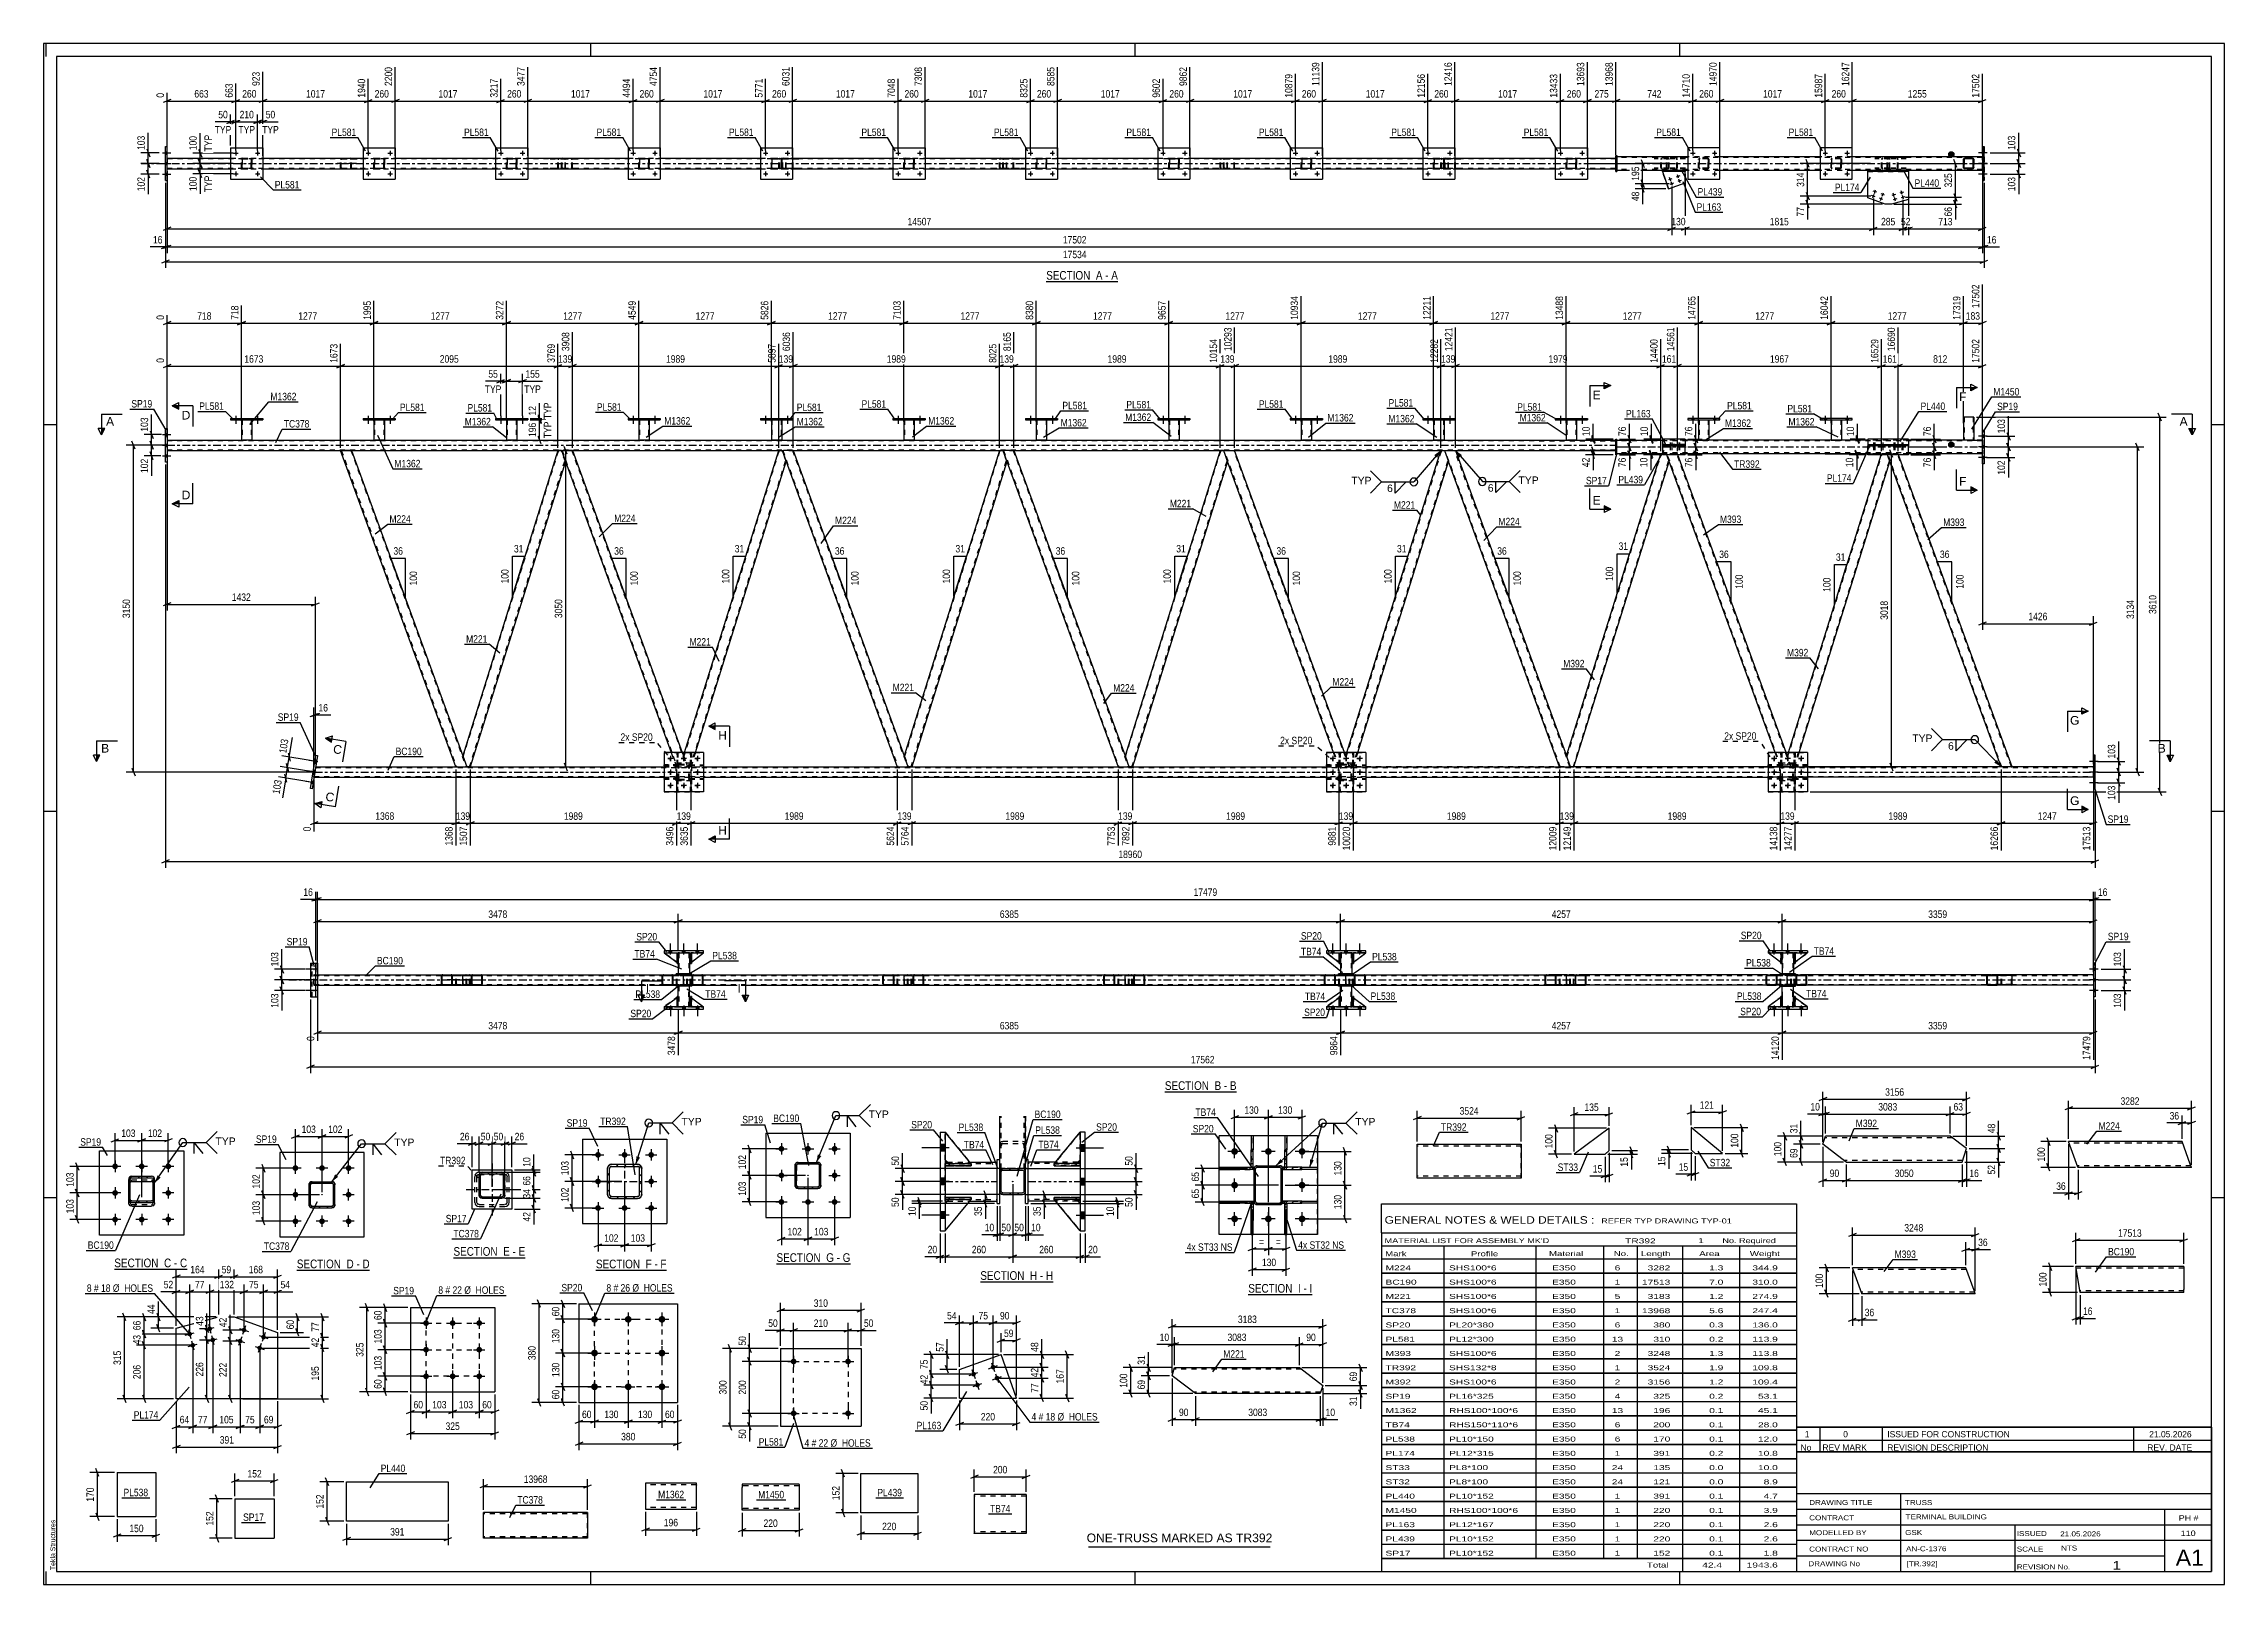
# Paper-space layout 'Layout1' of a CAD drawing. Header units: millimetres. Extents: x 0 to 841, y 0 to 594.
# The model-space entities are those that its viewports show. They can reach past a viewport. Long polylines and large blocks are cut down to what shows.
import ezdxf

# ---------------------------------------------------------------- set-up
doc = ezdxf.new("R2010")
doc.units = ezdxf.units.MM
doc.linetypes.add('DXK_LINE_DOT2', pattern=[3.9198, 1.9599, -1.9599])
doc.linetypes.add('DXK_LINE_DOT3', pattern=[5.9187, 2.979, -0.9799, 0.9799, -0.9799])
doc.layers.add('Viewport layer', color=7, linetype='Continuous', plot=False)
doc.styles.add('Arial', font='ARIAL.TTF', dxfattribs={"height": 0.2})
doc.styles.add('Arial Narrow', font='ARIALN.TTF', dxfattribs={"height": 0.2})

# ---------------------------------------------------------------- blocks, each defined once
blk = doc.blocks.new('Unknown-122567824-18 - 51237')
at = {"color": 6, "linetype": 'Continuous'}
blk.add_line((361.24, 116.65), (389.31, 116.65), dxfattribs=at)
at = {"color": 0, "linetype": 'Continuous'}
blk.add_wipeout([(379.35, 117.4), (379.35, 120.9), (361.24, 120.9), (361.24, 117.4)], dxfattribs=at)
blk.add_wipeout([(383.17, 117.4), (383.17, 120.9), (380.4, 120.9), (380.4, 117.4)], dxfattribs=at)
at = {"color": 7, "linetype": 'Continuous', "style": 'Arial Narrow'}
blk.add_text('SECTION ', height=3.34, dxfattribs=at).set_placement((361.24, 117.4))
at = {"color": 0, "linetype": 'Continuous'}
blk.add_wipeout([(385.49, 117.4), (385.49, 120.9), (384.22, 120.9), (384.22, 117.4)], dxfattribs=at)
blk.add_wipeout([(389.31, 117.4), (389.31, 120.9), (386.54, 120.9), (386.54, 117.4)], dxfattribs=at)
at = {"color": 7, "linetype": 'Continuous', "style": 'Arial Narrow'}
for s, p in [('H', (380.4, 117.4)), ('-', (384.22, 117.4)), ('H', (386.54, 117.4))]:
    blk.add_text(s, height=3.34, dxfattribs=at).set_placement(p)
blk = doc.blocks.new('Unknown-122567824-1133')
at = {"color": 5, "linetype": 'Continuous'}
for p, q in [((841, 594), (0, 594)), ((0, 594), (0, 0)), ((1, 589), (1, 594)), ((836, 589), (5, 589)), ((5, 589), (5, 5)), ((211, 589), (211, 594)), ((421, 589), (421, 594)), ((631, 589), (631, 594)), ((836, 5), (836, 589)), ((841, 0), (841, 594)), ((5, 447), (0, 447)), ((841, 447), (836, 447)), ((5, 298), (0, 298)), ((841, 298), (836, 298)), ((5, 149), (0, 149)), ((841, 149), (836, 149)), ((0, 0), (841, 0)), ((1, 0), (1, 5)), ((5, 5), (836, 5)), ((211, 0), (211, 5)), ((421, 0), (421, 5)), ((631, 0), (631, 5))]:
    blk.add_line(p, q, dxfattribs=at)
at = {"color": 174, "linetype": 'Continuous', "style": 'Arial'}
blk.add_text('Tekla Structures', height=1.9102, rotation=90, dxfattribs=at).set_placement((4.5, 5.5))
blk = doc.blocks.new('Unknown-122567824-11 - 35185')
at = {"color": 6, "linetype": 'Continuous'}
blk.add_line((386.65, 502.25), (414.29, 502.25), dxfattribs=at)
at = {"color": 0, "linetype": 'Continuous'}
blk.add_wipeout([(404.75, 503), (404.75, 506.5), (386.65, 506.5), (386.65, 503)], dxfattribs=at)
blk.add_wipeout([(408.36, 503), (408.36, 506.5), (405.8, 506.5), (405.8, 503)], dxfattribs=at)
at = {"color": 7, "linetype": 'Continuous', "style": 'Arial Narrow'}
blk.add_text('SECTION ', height=3.34, dxfattribs=at).set_placement((386.65, 503))
at = {"color": 0, "linetype": 'Continuous'}
blk.add_wipeout([(410.69, 503), (410.69, 506.5), (409.41, 506.5), (409.41, 503)], dxfattribs=at)
blk.add_wipeout([(414.29, 503), (414.29, 506.5), (411.74, 506.5), (411.74, 503)], dxfattribs=at)
at = {"color": 7, "linetype": 'Continuous', "style": 'Arial Narrow'}
for s, p in [('A', (405.8, 503)), ('A', (411.74, 503)), ('-', (409.41, 503))]:
    blk.add_text(s, height=3.34, dxfattribs=at).set_placement(p)
blk = doc.blocks.new('Unknown-122567824-12 - 36583')
at = {"color": 6, "linetype": 'Continuous'}
blk.add_line((432.4, 189.87), (460.04, 189.87), dxfattribs=at)
at = {"color": 0, "linetype": 'Continuous'}
blk.add_wipeout([(450.51, 190.62), (450.51, 194.12), (432.4, 194.12), (432.4, 190.62)], dxfattribs=at)
blk.add_wipeout([(454.11, 190.62), (454.11, 194.12), (451.56, 194.12), (451.56, 190.62)], dxfattribs=at)
at = {"color": 7, "linetype": 'Continuous', "style": 'Arial Narrow'}
blk.add_text('SECTION ', height=3.34, dxfattribs=at).set_placement((432.4, 190.62))
at = {"color": 0, "linetype": 'Continuous'}
blk.add_wipeout([(456.44, 190.62), (456.44, 194.12), (455.16, 194.12), (455.16, 190.62)], dxfattribs=at)
blk.add_wipeout([(460.04, 190.62), (460.04, 194.12), (457.49, 194.12), (457.49, 190.62)], dxfattribs=at)
at = {"color": 7, "linetype": 'Continuous', "style": 'Arial Narrow'}
for s, p in [('B', (451.56, 190.62)), ('B', (457.49, 190.62)), ('-', (455.16, 190.62))]:
    blk.add_text(s, height=3.34, dxfattribs=at).set_placement(p)
blk = doc.blocks.new('Unknown-122567824-13 - 50240')
at = {"color": 6, "linetype": 'Continuous'}
blk.add_line((27.28, 121.51), (55.35, 121.51), dxfattribs=at)
at = {"color": 0, "linetype": 'Continuous'}
blk.add_wipeout([(45.39, 122.26), (45.39, 125.76), (27.28, 125.76), (27.28, 122.26)], dxfattribs=at)
blk.add_wipeout([(49.21, 122.26), (49.21, 125.76), (46.44, 125.76), (46.44, 122.26)], dxfattribs=at)
at = {"color": 7, "linetype": 'Continuous', "style": 'Arial Narrow'}
blk.add_text('SECTION ', height=3.34, dxfattribs=at).set_placement((27.28, 122.26))
at = {"color": 0, "linetype": 'Continuous'}
blk.add_wipeout([(51.54, 122.26), (51.54, 125.76), (50.26, 125.76), (50.26, 122.26)], dxfattribs=at)
blk.add_wipeout([(55.35, 122.26), (55.35, 125.76), (52.59, 125.76), (52.59, 122.26)], dxfattribs=at)
at = {"color": 7, "linetype": 'Continuous', "style": 'Arial Narrow'}
for s, p in [('C', (46.44, 122.26)), ('-', (50.26, 122.26)), ('C', (52.59, 122.26))]:
    blk.add_text(s, height=3.34, dxfattribs=at).set_placement(p)
blk = doc.blocks.new('Unknown-122567824-14 - 50441')
at = {"color": 6, "linetype": 'Continuous'}
blk.add_line((97.65, 121.13), (125.72, 121.13), dxfattribs=at)
at = {"color": 0, "linetype": 'Continuous'}
blk.add_wipeout([(115.76, 121.88), (115.76, 125.38), (97.65, 125.38), (97.65, 121.88)], dxfattribs=at)
blk.add_wipeout([(119.58, 121.88), (119.58, 125.38), (116.81, 125.38), (116.81, 121.88)], dxfattribs=at)
at = {"color": 7, "linetype": 'Continuous', "style": 'Arial Narrow'}
blk.add_text('SECTION ', height=3.34, dxfattribs=at).set_placement((97.65, 121.88))
at = {"color": 0, "linetype": 'Continuous'}
blk.add_wipeout([(121.9, 121.88), (121.9, 125.38), (120.63, 125.38), (120.63, 121.88)], dxfattribs=at)
blk.add_wipeout([(125.72, 121.88), (125.72, 125.38), (122.95, 125.38), (122.95, 121.88)], dxfattribs=at)
at = {"color": 7, "linetype": 'Continuous', "style": 'Arial Narrow'}
for s, p in [('D', (116.81, 121.88)), ('-', (120.63, 121.88)), ('D', (122.95, 121.88))]:
    blk.add_text(s, height=3.34, dxfattribs=at).set_placement(p)
blk = doc.blocks.new('Unknown-122567824-15 - 50653')
at = {"color": 6, "linetype": 'Continuous'}
blk.add_line((158.06, 125.94), (185.71, 125.94), dxfattribs=at)
at = {"color": 0, "linetype": 'Continuous'}
blk.add_wipeout([(176.17, 126.69), (176.17, 130.19), (158.06, 130.19), (158.06, 126.69)], dxfattribs=at)
blk.add_wipeout([(179.77, 126.69), (179.77, 130.19), (177.22, 130.19), (177.22, 126.69)], dxfattribs=at)
at = {"color": 7, "linetype": 'Continuous', "style": 'Arial Narrow'}
blk.add_text('SECTION ', height=3.34, dxfattribs=at).set_placement((158.06, 126.69))
at = {"color": 0, "linetype": 'Continuous'}
blk.add_wipeout([(182.1, 126.69), (182.1, 130.19), (180.82, 130.19), (180.82, 126.69)], dxfattribs=at)
blk.add_wipeout([(185.71, 126.69), (185.71, 130.19), (183.15, 130.19), (183.15, 126.69)], dxfattribs=at)
at = {"color": 7, "linetype": 'Continuous', "style": 'Arial Narrow'}
for s, p in [('E', (177.22, 126.69)), ('-', (180.82, 126.69)), ('E', (183.15, 126.69))]:
    blk.add_text(s, height=3.34, dxfattribs=at).set_placement(p)
blk = doc.blocks.new('Unknown-122567824-16 - 50831')
at = {"color": 6, "linetype": 'Continuous'}
blk.add_line((213, 121.1), (240.22, 121.1), dxfattribs=at)
at = {"color": 0, "linetype": 'Continuous'}
blk.add_wipeout([(231.11, 121.85), (231.11, 125.35), (213, 125.35), (213, 121.85)], dxfattribs=at)
blk.add_wipeout([(234.5, 121.85), (234.5, 125.35), (232.16, 125.35), (232.16, 121.85)], dxfattribs=at)
at = {"color": 7, "linetype": 'Continuous', "style": 'Arial Narrow'}
blk.add_text('SECTION ', height=3.34, dxfattribs=at).set_placement((213, 121.85))
at = {"color": 0, "linetype": 'Continuous'}
blk.add_wipeout([(236.82, 121.85), (236.82, 125.35), (235.55, 125.35), (235.55, 121.85)], dxfattribs=at)
blk.add_wipeout([(240.22, 121.85), (240.22, 125.35), (237.87, 125.35), (237.87, 121.85)], dxfattribs=at)
at = {"color": 7, "linetype": 'Continuous', "style": 'Arial Narrow'}
for s, p in [('F', (232.16, 121.85)), ('-', (235.55, 121.85)), ('F', (237.87, 121.85))]:
    blk.add_text(s, height=3.34, dxfattribs=at).set_placement(p)
blk = doc.blocks.new('Unknown-122567824-17 - 51034')
at = {"color": 6, "linetype": 'Continuous'}
blk.add_line((282.64, 123.56), (311.14, 123.56), dxfattribs=at)
at = {"color": 0, "linetype": 'Continuous'}
blk.add_wipeout([(300.75, 124.31), (300.75, 127.81), (282.64, 127.81), (282.64, 124.31)], dxfattribs=at)
blk.add_wipeout([(304.79, 124.31), (304.79, 127.81), (301.8, 127.81), (301.8, 124.31)], dxfattribs=at)
at = {"color": 7, "linetype": 'Continuous', "style": 'Arial Narrow'}
blk.add_text('SECTION ', height=3.34, dxfattribs=at).set_placement((282.64, 124.31))
at = {"color": 0, "linetype": 'Continuous'}
blk.add_wipeout([(307.11, 124.31), (307.11, 127.81), (305.84, 127.81), (305.84, 124.31)], dxfattribs=at)
blk.add_wipeout([(311.14, 124.31), (311.14, 127.81), (308.16, 127.81), (308.16, 124.31)], dxfattribs=at)
at = {"color": 7, "linetype": 'Continuous', "style": 'Arial Narrow'}
for s, p in [('G', (301.8, 124.31)), ('G', (308.16, 124.31)), ('-', (305.84, 124.31))]:
    blk.add_text(s, height=3.34, dxfattribs=at).set_placement(p)
blk = doc.blocks.new('Unknown-122567824-19 - 51664')
at = {"color": 6, "linetype": 'Continuous'}
blk.add_line((464.57, 111.71), (489.24, 111.71), dxfattribs=at)
at = {"color": 0, "linetype": 'Continuous'}
blk.add_wipeout([(482.68, 112.46), (482.68, 115.96), (464.57, 115.96), (464.57, 112.46)], dxfattribs=at)
blk.add_wipeout([(484.8, 112.46), (484.8, 115.96), (483.73, 115.96), (483.73, 112.46)], dxfattribs=at)
at = {"color": 7, "linetype": 'Continuous', "style": 'Arial Narrow'}
blk.add_text('SECTION ', height=3.34, dxfattribs=at).set_placement((464.57, 112.46))
at = {"color": 0, "linetype": 'Continuous'}
blk.add_wipeout([(487.12, 112.46), (487.12, 115.96), (485.85, 115.96), (485.85, 112.46)], dxfattribs=at)
blk.add_wipeout([(489.24, 112.46), (489.24, 115.96), (488.17, 115.96), (488.17, 112.46)], dxfattribs=at)
at = {"color": 7, "linetype": 'Continuous', "style": 'Arial Narrow'}
for s, p in [('I', (483.73, 112.46)), ('-', (485.85, 112.46)), ('I', (488.17, 112.46))]:
    blk.add_text(s, height=3.34, dxfattribs=at).set_placement(p)
blk = doc.blocks.new('Part-122567824-53818 - 53817')
at = {"color": 2, "linetype": 'Continuous'}
for p, q in [((315.13, 27.58), (315.13, 42.78)), ((315.13, 42.78), (337.08, 42.78)), ((337.08, 42.78), (337.08, 27.58)), ((337.08, 27.58), (315.13, 27.58))]:
    blk.add_line(p, q, dxfattribs=at)
blk = doc.blocks.new('Part-122567824-51266 - 51237')
at = {"color": 2, "linetype": 'Continuous'}
for p, q in [((347.71, 162.8), (348.6, 162.8)), ((357.2, 162.8), (367.71, 162.8)), ((347.71, 147.8), (348.62, 147.8)), ((357.22, 147.8), (367.71, 147.8))]:
    blk.add_line(p, q, dxfattribs=at)
at = {"color": 7, "linetype": 'DXK_LINE_DOT2'}
for p, q in [((347.71, 147.8), (347.71, 162.8)), ((347.71, 162.2), (367.71, 162.2)), ((348.6, 162.8), (357.2, 162.8)), ((367.71, 147.8), (367.71, 162.8)), ((347.71, 148.4), (367.71, 148.4)), ((348.62, 147.8), (357.22, 147.8))]:
    blk.add_line(p, q, dxfattribs=at)
at = {"color": 7, "linetype": 'DXK_LINE_DOT3'}
blk.add_line((347.71, 155.3), (367.71, 155.3), dxfattribs=at)
blk = doc.blocks.new('Bolt-122567824-51370 - 51237')
at = {"linetype": 'Continuous'}
for points in [[(347.71, 167), (347.71, 169.6), (345.71, 169.6), (345.71, 167)], [(347.71, 167), (347.71, 169.6), (345.71, 169.6), (345.71, 167)], [(347.71, 167), (347.71, 169.6), (345.71, 169.6), (345.71, 167)], [(347.71, 154), (347.71, 156.6), (345.71, 156.6), (345.71, 154)], [(347.71, 154), (347.71, 156.6), (345.71, 156.6), (345.71, 154)], [(347.71, 141), (347.71, 143.6), (345.71, 143.6), (345.71, 141)], [(347.71, 141), (347.71, 143.6), (345.71, 143.6), (345.71, 141)], [(347.71, 141), (347.71, 143.6), (345.71, 143.6), (345.71, 141)]]:
    blk.add_hatch(color=1, dxfattribs=at).paths.add_polyline_path(points)
at = {"color": 1, "linetype": 'Continuous'}
for p, q in [((349.21, 168.3), (338.71, 168.3)), ((349.21, 168.3), (338.71, 168.3)), ((349.21, 168.3), (338.71, 168.3)), ((347.71, 169.6), (345.71, 169.6)), ((347.71, 169.6), (345.71, 169.6)), ((347.71, 169.6), (345.71, 169.6)), ((347.71, 167), (345.71, 167)), ((347.71, 167), (345.71, 167)), ((347.71, 167), (345.71, 167)), ((349.21, 155.3), (338.71, 155.3)), ((349.21, 155.3), (338.71, 155.3)), ((347.71, 156.6), (345.71, 156.6)), ((347.71, 156.6), (345.71, 156.6)), ((347.71, 154), (345.71, 154)), ((347.71, 154), (345.71, 154)), ((347.71, 143.6), (345.71, 143.6)), ((347.71, 143.6), (345.71, 143.6)), ((347.71, 143.6), (345.71, 143.6)), ((349.21, 142.3), (338.71, 142.3)), ((349.21, 142.3), (338.71, 142.3)), ((349.21, 142.3), (338.71, 142.3)), ((347.71, 141), (345.71, 141)), ((347.71, 141), (345.71, 141)), ((347.71, 141), (345.71, 141))]:
    blk.add_line(p, q, dxfattribs=at)
blk = doc.blocks.new('Part-122567824-51264 - 51237')
at = {"color": 2, "linetype": 'Continuous'}
for p, q in [((390.21, 162.8), (379.71, 162.8)), ((399.71, 162.8), (398.82, 162.8)), ((390.2, 147.8), (379.71, 147.8)), ((399.71, 147.8), (398.8, 147.8))]:
    blk.add_line(p, q, dxfattribs=at)
at = {"color": 7, "linetype": 'DXK_LINE_DOT2'}
for p, q in [((379.71, 147.8), (379.71, 162.8)), ((399.71, 162.2), (379.71, 162.2)), ((398.82, 162.8), (390.21, 162.8)), ((399.71, 162.8), (399.71, 147.8)), ((399.71, 148.4), (379.71, 148.4)), ((398.8, 147.8), (390.2, 147.8))]:
    blk.add_line(p, q, dxfattribs=at)
at = {"color": 7, "linetype": 'DXK_LINE_DOT3'}
blk.add_line((379.71, 155.3), (399.71, 155.3), dxfattribs=at)
blk = doc.blocks.new('Part-122567824-51240 - 51237')
at = {"color": 7, "linetype": 'DXK_LINE_DOT2'}
for p, q in [((368.71, 160.31), (368.71, 180.48)), ((369.31, 160.31), (369.31, 180.48)), ((378.11, 160.31), (378.11, 180.48)), ((378.71, 180.48), (378.71, 160.31)), ((378.71, 160.31), (368.71, 160.31))]:
    blk.add_line(p, q, dxfattribs=at)
blk = doc.blocks.new('Part-122567824-51241 - 51237')
at = {"color": 2, "linetype": 'Continuous'}
for p, q in [((368.71, 163.8), (368.71, 180.48)), ((378.71, 163.8), (378.71, 180.48)), ((368.71, 160.31), (369.91, 160.31)), ((377.97, 160.31), (377.51, 160.31)), ((378.36, 160.31), (377.97, 160.31)), ((378.62, 160.31), (378.36, 160.31)), ((378.71, 160.31), (378.62, 160.31))]:
    blk.add_line(p, q, dxfattribs=at)
at = {"color": 7, "linetype": 'DXK_LINE_DOT2'}
for p, q in [((369.31, 160.31), (369.31, 180.48)), ((378.11, 160.31), (378.11, 180.48)), ((368.71, 169.07), (368.8, 169.78)), ((368.8, 169.78), (369.06, 170.39)), ((369.06, 170.39), (369.45, 170.79)), ((369.35, 169.43), (369.31, 169.07)), ((369.48, 169.73), (369.35, 169.43)), ((369.45, 170.79), (369.91, 170.93)), ((369.68, 169.93), (369.48, 169.73)), ((369.91, 170), (369.68, 169.93)), ((369.91, 170.93), (377.51, 170.93)), ((369.91, 170), (377.51, 170)), ((377.51, 170.93), (377.97, 170.79)), ((377.74, 169.93), (377.51, 170)), ((377.93, 169.73), (377.74, 169.93)), ((378.06, 169.43), (377.93, 169.73)), ((377.97, 170.79), (378.36, 170.39)), ((378.11, 169.07), (378.06, 169.43)), ((378.36, 170.39), (378.62, 169.78)), ((378.62, 169.78), (378.71, 169.07)), ((368.71, 160.31), (368.71, 163.8)), ((368.8, 160.31), (368.71, 160.31)), ((377.51, 160.31), (369.91, 160.31)), ((377.97, 160.31), (377.51, 160.31)), ((378.71, 160.31), (378.71, 163.8))]:
    blk.add_line(p, q, dxfattribs=at)
blk = doc.blocks.new('Part-122567824-51270 - 51237')
at = {"color": 7, "linetype": 'DXK_LINE_DOT2'}
for p, q in [((399.71, 174.3), (389.71, 162.19)), ((389.71, 162.19), (399.71, 174.3)), ((399.71, 163.69), (399.71, 174.3)), ((389.71, 162.19), (398.21, 162.19)), ((389.71, 162.19), (389.71, 162.19)), ((398.21, 162.19), (389.71, 162.19)), ((398.21, 162.19), (399.71, 163.69)), ((398.21, 162.19), (399.71, 163.69)), ((398.21, 162.19), (398.21, 162.19))]:
    blk.add_line(p, q, dxfattribs=at)
blk = doc.blocks.new('Part-122567824-51254 - 51237')
at = {"linetype": 'Continuous'}
h = blk.add_hatch(dxfattribs=at)
h.set_pattern_fill('', scale=0.7, style=0, pattern_type=0)
h.set_pattern_definition([(45, (369.9067, 160.3056), (-1.57154, 1.57154), [])])
h.paths.add_polyline_path([(377.51, 160.31), (369.91, 160.31), (369.45, 160.21), (369.06, 159.95), (368.8, 159.56), (368.71, 159.11), (368.71, 151.51), (368.8, 151.05), (369.06, 150.66), (369.45, 150.4), (369.91, 150.31), (377.51, 150.31), (377.97, 150.4), (378.36, 150.66), (378.62, 151.05), (378.71, 151.51), (378.71, 159.11), (378.62, 159.56), (378.36, 159.95), (377.97, 160.21)])
h.paths.add_polyline_path([(378.06, 159.34), (378.11, 159.11), (378.11, 151.51), (378.06, 151.28), (377.93, 151.08), (377.74, 150.95), (377.51, 150.91), (369.91, 150.91), (369.68, 150.95), (369.48, 151.08), (369.35, 151.28), (369.31, 151.51), (369.31, 159.11), (369.35, 159.34), (369.48, 159.53), (369.68, 159.66), (369.91, 159.71), (377.51, 159.71), (377.74, 159.66), (377.93, 159.53)])
blk.add_hatch(color=30, dxfattribs=at).paths.add_polyline_path([(373.71, 155.21, -1), (373.71, 155.41, -1)])
at = {"color": 2, "linetype": 'Continuous'}
for p, q in [((369.91, 160.31), (369.45, 160.21)), ((369.91, 160.31), (377.51, 160.31)), ((377.97, 160.21), (377.51, 160.31)), ((368.8, 159.56), (368.71, 159.11)), ((368.71, 151.51), (368.71, 159.11)), ((368.71, 151.51), (368.8, 151.05)), ((369.31, 159.11), (369.35, 159.34)), ((369.31, 151.51), (369.31, 159.11)), ((369.35, 151.28), (369.31, 151.51)), ((369.35, 159.34), (369.48, 159.53)), ((369.48, 159.53), (369.68, 159.66)), ((369.68, 159.66), (369.91, 159.71)), ((369.91, 159.71), (377.51, 159.71)), ((377.51, 159.71), (377.74, 159.66)), ((377.74, 159.66), (377.93, 159.53)), ((377.93, 159.53), (378.06, 159.34)), ((378.06, 159.34), (378.11, 159.11)), ((378.11, 151.51), (378.06, 151.28)), ((378.11, 151.51), (378.11, 159.11)), ((378.71, 159.11), (378.62, 159.56)), ((378.62, 151.05), (378.71, 151.51)), ((378.71, 151.51), (378.71, 159.11)), ((369.48, 151.08), (369.35, 151.28)), ((369.45, 150.4), (369.91, 150.31)), ((369.68, 150.95), (369.48, 151.08)), ((369.91, 150.91), (369.68, 150.95)), ((369.91, 150.91), (377.51, 150.91)), ((369.91, 150.31), (377.51, 150.31)), ((377.74, 150.95), (377.51, 150.91)), ((377.51, 150.31), (377.97, 150.4)), ((377.93, 151.08), (377.74, 150.95)), ((378.06, 151.28), (377.93, 151.08))]:
    blk.add_line(p, q, dxfattribs=at)
at = {"color": 7, "linetype": 'DXK_LINE_DOT3'}
blk.add_line((373.71, 155.31), (373.71, 155.31), dxfattribs=at)
at = {"color": 30, "linetype": 'DXK_LINE_DOT3'}
blk.add_line((373.71, 155.31), (373.71, 155.31), dxfattribs=at)
at = {"color": 30, "linetype": 'Continuous'}
blk.add_circle((373.71, 155.31), 0.1, dxfattribs=at)
at = {"color": 2, "linetype": 'Continuous'}
for centre, start, end in [((369.91, 159.11), 112.5, 157.5), ((377.51, 159.11), 22.5, 67.5), ((369.91, 151.51), 202.5, 247.5), ((377.51, 151.51), 292.5, 337.5)]:
    blk.add_arc(centre, 1.2, start, end, dxfattribs=at)
blk = doc.blocks.new('Part-122567824-51268 - 51237')
at = {"color": 7, "linetype": 'DXK_LINE_DOT2'}
for p, q in [((389.71, 148.39), (398.21, 148.39)), ((399.71, 136.3), (389.71, 148.39)), ((389.71, 148.39), (389.71, 148.39)), ((398.21, 148.39), (389.71, 148.39)), ((389.71, 148.39), (399.71, 136.3)), ((398.21, 148.39), (399.71, 146.89)), ((398.21, 148.39), (398.21, 148.39)), ((399.71, 146.89), (398.21, 148.39)), ((399.71, 146.89), (399.71, 136.3))]:
    blk.add_line(p, q, dxfattribs=at)
blk = doc.blocks.new('Part-122567824-51269 - 51237')
at = {"color": 2, "linetype": 'Continuous'}
for p, q in [((389.71, 148.39), (389.71, 148.39)), ((398.21, 148.39), (389.71, 148.39)), ((399.71, 136.3), (389.71, 148.39)), ((398.21, 148.39), (398.21, 148.39)), ((398.21, 148.39), (399.71, 146.89))]:
    blk.add_line(p, q, dxfattribs=at)
at = {"color": 7, "linetype": 'DXK_LINE_DOT2'}
for p, q in [((389.71, 148.39), (398.21, 148.39)), ((399.71, 136.3), (389.71, 148.39)), ((398.21, 148.39), (399.71, 146.89)), ((399.71, 146.89), (399.71, 136.3))]:
    blk.add_line(p, q, dxfattribs=at)
blk = doc.blocks.new('Part-122567824-51271 - 51237')
at = {"color": 2, "linetype": 'Continuous'}
for p, q in [((389.71, 162.19), (399.71, 174.3)), ((399.71, 174.3), (399.71, 174.3)), ((390.95, 162.19), (389.71, 162.19)), ((389.71, 162.19), (389.71, 162.19)), ((398.22, 162.2), (399.71, 163.69))]:
    blk.add_line(p, q, dxfattribs=at)
at = {"color": 7, "linetype": 'DXK_LINE_DOT2'}
for p, q in [((399.71, 174.3), (389.71, 162.19)), ((399.71, 174.3), (399.71, 174.3)), ((399.71, 163.69), (399.71, 174.3)), ((398.21, 162.19), (389.71, 162.19)), ((398.21, 162.19), (390.95, 162.19)), ((398.21, 162.19), (399.71, 163.69)), ((398.21, 162.19), (398.22, 162.2)), ((398.21, 162.19), (398.21, 162.19))]:
    blk.add_line(p, q, dxfattribs=at)
blk = doc.blocks.new('Part-122567824-51272 - 51237')
at = {"color": 7, "linetype": 'DXK_LINE_DOT2'}
for p, q in [((389.71, 148.4), (389.71, 149.2)), ((389.71, 149.2), (398.21, 149.2)), ((399.71, 149.2), (389.71, 149.2)), ((398.21, 148.4), (389.71, 148.4)), ((389.71, 148.4), (399.71, 148.4)), ((398.21, 148.4), (398.21, 149.2)), ((398.21, 149.2), (399.71, 149.2)), ((399.71, 148.4), (398.21, 148.4)), ((399.71, 148.4), (399.71, 149.2)), ((399.71, 148.4), (399.71, 149.2)), ((399.71, 149.2), (399.71, 149.2)), ((399.71, 148.4), (399.71, 148.4))]:
    blk.add_line(p, q, dxfattribs=at)
blk = doc.blocks.new('Part-122567824-51273 - 51237')
at = {"color": 7, "linetype": 'DXK_LINE_DOT2'}
for p, q in [((389.71, 161.4), (389.71, 162.2)), ((389.71, 162.2), (398.21, 162.2)), ((399.71, 162.2), (389.71, 162.2)), ((398.21, 161.4), (389.71, 161.4)), ((389.71, 161.4), (399.71, 161.4)), ((398.21, 161.4), (398.21, 162.2)), ((398.21, 162.2), (399.71, 162.2)), ((399.71, 161.4), (398.21, 161.4)), ((399.71, 161.4), (399.71, 162.2)), ((399.71, 161.4), (399.71, 162.2)), ((399.71, 162.2), (399.71, 162.2)), ((399.71, 161.4), (399.71, 161.4))]:
    blk.add_line(p, q, dxfattribs=at)
blk = doc.blocks.new('Part-122567824-51274 - 51237')
at = {"color": 2, "linetype": 'Continuous'}
for p, q in [((389.71, 149.2), (399.71, 149.2)), ((389.71, 149.2), (389.71, 148.4)), ((399.71, 148.4), (389.71, 148.4)), ((399.71, 149.2), (399.71, 149.2)), ((399.71, 148.4), (399.71, 149.2))]:
    blk.add_line(p, q, dxfattribs=at)
at = {"color": 7, "linetype": 'DXK_LINE_DOT2'}
for p, q in [((398.21, 149.2), (389.71, 149.2)), ((389.71, 148.4), (398.21, 148.4)), ((399.71, 149.2), (398.21, 149.2)), ((398.21, 149.2), (398.21, 148.4)), ((398.21, 148.4), (399.71, 148.4)), ((399.71, 149.2), (399.71, 149.2))]:
    blk.add_line(p, q, dxfattribs=at)
blk = doc.blocks.new('Part-122567824-51275 - 51237')
at = {"color": 2, "linetype": 'Continuous'}
for p, q in [((389.72, 162.2), (389.71, 162.2)), ((389.71, 162.2), (389.71, 161.4)), ((389.71, 161.4), (399.71, 161.4)), ((399.71, 162.2), (390.95, 162.2)), ((399.71, 162.2), (399.71, 162.2)), ((399.71, 162.2), (399.71, 161.4))]:
    blk.add_line(p, q, dxfattribs=at)
at = {"color": 7, "linetype": 'DXK_LINE_DOT2'}
for p, q in [((389.71, 161.4), (398.21, 161.4)), ((390.95, 162.2), (389.72, 162.2)), ((398.21, 162.2), (389.72, 162.2)), ((398.21, 162.2), (399.71, 162.2)), ((398.21, 162.2), (398.21, 161.4)), ((398.21, 161.4), (399.71, 161.4)), ((399.71, 162.2), (399.71, 162.2))]:
    blk.add_line(p, q, dxfattribs=at)
blk = doc.blocks.new('Part-122567824-51276 - 51237')
at = {"color": 7, "linetype": 'DXK_LINE_DOT2'}
for p, q in [((349.21, 148.39), (347.71, 146.89)), ((347.71, 136.3), (357.71, 148.39)), ((347.71, 146.89), (349.21, 148.39)), ((347.71, 136.3), (357.71, 148.39)), ((347.71, 146.89), (347.71, 136.3)), ((357.71, 148.39), (349.21, 148.39)), ((349.21, 148.39), (349.21, 148.39)), ((349.21, 148.39), (357.71, 148.39)), ((357.71, 148.39), (357.71, 148.39))]:
    blk.add_line(p, q, dxfattribs=at)
blk = doc.blocks.new('Part-122567824-51277 - 51237')
at = {"color": 2, "linetype": 'Continuous'}
for p, q in [((349.21, 148.39), (347.71, 146.89)), ((347.71, 136.3), (357.71, 148.39)), ((357.71, 148.39), (349.21, 148.39)), ((349.21, 148.39), (349.21, 148.39)), ((357.71, 148.39), (357.71, 148.39))]:
    blk.add_line(p, q, dxfattribs=at)
at = {"color": 7, "linetype": 'DXK_LINE_DOT2'}
for p, q in [((347.71, 146.89), (349.21, 148.39)), ((347.71, 136.3), (357.71, 148.39)), ((347.71, 146.89), (347.71, 136.3)), ((349.21, 148.39), (357.71, 148.39))]:
    blk.add_line(p, q, dxfattribs=at)
blk = doc.blocks.new('Part-122567824-51278 - 51237')
at = {"color": 7, "linetype": 'DXK_LINE_DOT2'}
for p, q in [((347.71, 163.69), (347.71, 174.3)), ((347.71, 174.3), (357.71, 162.19)), ((347.71, 174.3), (357.71, 162.19)), ((349.21, 162.19), (347.71, 163.69)), ((349.21, 162.19), (347.71, 163.69)), ((357.71, 162.19), (349.21, 162.19)), ((349.21, 162.19), (349.21, 162.19)), ((349.21, 162.19), (357.71, 162.19)), ((357.71, 162.19), (357.71, 162.19))]:
    blk.add_line(p, q, dxfattribs=at)
blk = doc.blocks.new('Part-122567824-51279 - 51237')
at = {"color": 2, "linetype": 'Continuous'}
for p, q in [((347.71, 174.3), (347.71, 174.3)), ((357.71, 162.19), (347.71, 174.3)), ((349.2, 162.2), (347.71, 163.69)), ((356.46, 162.19), (357.71, 162.19)), ((357.71, 162.19), (357.71, 162.19))]:
    blk.add_line(p, q, dxfattribs=at)
at = {"color": 7, "linetype": 'DXK_LINE_DOT2'}
for p, q in [((347.71, 174.3), (357.71, 162.19)), ((347.71, 174.3), (347.71, 174.3)), ((347.71, 163.69), (347.71, 174.3)), ((349.21, 162.19), (347.71, 163.69)), ((349.21, 162.19), (349.2, 162.2)), ((357.71, 162.19), (349.21, 162.19)), ((349.21, 162.19), (349.21, 162.19)), ((349.21, 162.19), (356.46, 162.19))]:
    blk.add_line(p, q, dxfattribs=at)
blk = doc.blocks.new('Part-122567824-51280 - 51237')
at = {"color": 7, "linetype": 'DXK_LINE_DOT2'}
for p, q in [((347.71, 149.2), (349.21, 149.2)), ((357.71, 149.2), (347.71, 149.2)), ((347.71, 149.2), (347.71, 149.2)), ((347.71, 149.2), (347.71, 148.4)), ((347.71, 149.2), (347.71, 148.4)), ((349.21, 148.4), (347.71, 148.4)), ((347.71, 148.4), (357.71, 148.4)), ((347.71, 148.4), (347.71, 148.4)), ((349.21, 149.2), (357.71, 149.2)), ((349.21, 149.2), (349.21, 148.4)), ((357.71, 148.4), (349.21, 148.4)), ((357.71, 149.2), (357.71, 148.4))]:
    blk.add_line(p, q, dxfattribs=at)
blk = doc.blocks.new('Part-122567824-51281 - 51237')
at = {"color": 7, "linetype": 'DXK_LINE_DOT2'}
for p, q in [((347.71, 162.2), (349.21, 162.2)), ((357.47, 162.2), (347.71, 162.2)), ((347.71, 162.2), (347.71, 162.2)), ((347.71, 162.2), (347.71, 161.4)), ((347.71, 162.2), (347.71, 161.4)), ((349.21, 161.4), (347.71, 161.4)), ((347.71, 161.4), (357.71, 161.4)), ((347.71, 161.4), (347.71, 161.4)), ((349.21, 162.2), (357.71, 162.2)), ((349.21, 162.2), (349.21, 161.4)), ((357.71, 161.4), (349.21, 161.4)), ((357.71, 162.2), (357.71, 161.4))]:
    blk.add_line(p, q, dxfattribs=at)
blk = doc.blocks.new('Part-122567824-51282 - 51237')
at = {"color": 2, "linetype": 'Continuous'}
for p, q in [((347.71, 148.4), (347.71, 149.2)), ((357.71, 149.2), (347.71, 149.2)), ((357.71, 148.4), (347.71, 148.4)), ((347.71, 148.4), (347.71, 148.4)), ((357.71, 148.4), (357.71, 149.2))]:
    blk.add_line(p, q, dxfattribs=at)
at = {"color": 7, "linetype": 'DXK_LINE_DOT2'}
for p, q in [((349.21, 149.2), (347.71, 149.2)), ((347.71, 148.4), (349.21, 148.4)), ((349.21, 148.4), (349.21, 149.2)), ((357.71, 149.2), (349.21, 149.2)), ((349.21, 148.4), (357.71, 148.4))]:
    blk.add_line(p, q, dxfattribs=at)
blk = doc.blocks.new('Part-122567824-51283 - 51237')
at = {"color": 2, "linetype": 'Continuous'}
for p, q in [((347.71, 161.4), (347.71, 162.2)), ((347.71, 162.2), (356.46, 162.2)), ((357.71, 161.4), (347.71, 161.4)), ((347.71, 161.4), (347.71, 161.4)), ((357.71, 162.2), (357.7, 162.2)), ((357.71, 161.4), (357.71, 162.2))]:
    blk.add_line(p, q, dxfattribs=at)
at = {"color": 7, "linetype": 'DXK_LINE_DOT2'}
for p, q in [((349.21, 162.2), (347.71, 162.2)), ((347.71, 161.4), (349.21, 161.4)), ((349.21, 161.4), (349.21, 162.2)), ((349.21, 162.2), (357.7, 162.2)), ((349.21, 161.4), (357.71, 161.4))]:
    blk.add_line(p, q, dxfattribs=at)
blk = doc.blocks.new('Part-122567824-51284 - 51237')
at = {"color": 2, "linetype": 'Continuous'}
for p, q in [((345.71, 174.3), (347.71, 174.3)), ((345.71, 174.3), (345.71, 136.3)), ((347.71, 174.3), (347.71, 136.3)), ((345.71, 136.3), (347.71, 136.3))]:
    blk.add_line(p, q, dxfattribs=at)
blk = doc.blocks.new('Part-122567824-51285 - 51237')
at = {"color": 2, "linetype": 'Continuous'}
for p, q in [((401.71, 174.3), (399.71, 174.3)), ((399.71, 174.3), (399.71, 136.3)), ((401.71, 136.3), (401.71, 174.3)), ((399.71, 136.3), (401.71, 136.3))]:
    blk.add_line(p, q, dxfattribs=at)
blk = doc.blocks.new('Part-122567824-51360 - 51237')
at = {"color": 2, "linetype": 'Continuous'}
for p, q in [((379.71, 163.8), (378.71, 163.8)), ((378.71, 159.11), (378.71, 163.8)), ((379.71, 146.8), (379.71, 163.8)), ((378.71, 146.8), (378.71, 151.51)), ((378.71, 146.8), (379.71, 146.8))]:
    blk.add_line(p, q, dxfattribs=at)
at = {"color": 7, "linetype": 'DXK_LINE_DOT2'}
blk.add_line((378.71, 151.51), (378.71, 159.11), dxfattribs=at)
blk = doc.blocks.new('Part-122567824-51361 - 51237')
at = {"color": 2, "linetype": 'Continuous'}
for p, q in [((367.71, 146.8), (367.71, 163.8)), ((367.71, 163.8), (368.71, 163.8)), ((368.71, 159.11), (368.71, 163.8)), ((368.71, 146.8), (368.71, 151.51)), ((367.71, 146.8), (368.71, 146.8))]:
    blk.add_line(p, q, dxfattribs=at)
at = {"color": 7, "linetype": 'DXK_LINE_DOT2'}
blk.add_line((368.71, 151.51), (368.71, 159.11), dxfattribs=at)
blk = doc.blocks.new('Bolt-122567824-51371 - 51237')
at = {"linetype": 'Continuous'}
for points in [[(401.71, 167), (401.71, 169.6), (399.71, 169.6), (399.71, 167)], [(401.71, 167), (401.71, 169.6), (399.71, 169.6), (399.71, 167)], [(401.71, 167), (401.71, 169.6), (399.71, 169.6), (399.71, 167)], [(401.71, 154), (401.71, 156.6), (399.71, 156.6), (399.71, 154)], [(401.71, 154), (401.71, 156.6), (399.71, 156.6), (399.71, 154)], [(401.71, 141), (401.71, 143.6), (399.71, 143.6), (399.71, 141)], [(401.71, 141), (401.71, 143.6), (399.71, 143.6), (399.71, 141)], [(401.71, 141), (401.71, 143.6), (399.71, 143.6), (399.71, 141)]]:
    blk.add_hatch(color=1, dxfattribs=at).paths.add_polyline_path(points)
at = {"color": 1, "linetype": 'Continuous'}
for p, q in [((398.21, 168.3), (408.71, 168.3)), ((398.21, 168.3), (408.71, 168.3)), ((398.21, 168.3), (408.71, 168.3)), ((399.71, 169.6), (401.71, 169.6)), ((399.71, 169.6), (401.71, 169.6)), ((399.71, 169.6), (401.71, 169.6)), ((399.71, 167), (401.71, 167)), ((399.71, 167), (401.71, 167)), ((399.71, 167), (401.71, 167)), ((398.21, 155.3), (408.71, 155.3)), ((398.21, 155.3), (408.71, 155.3)), ((399.71, 156.6), (401.71, 156.6)), ((399.71, 156.6), (401.71, 156.6)), ((399.71, 154), (401.71, 154)), ((399.71, 154), (401.71, 154)), ((399.71, 143.6), (401.71, 143.6)), ((399.71, 143.6), (401.71, 143.6)), ((399.71, 143.6), (401.71, 143.6)), ((398.21, 142.3), (408.71, 142.3)), ((398.21, 142.3), (408.71, 142.3)), ((398.21, 142.3), (408.71, 142.3)), ((399.71, 141), (401.71, 141)), ((399.71, 141), (401.71, 141)), ((399.71, 141), (401.71, 141))]:
    blk.add_line(p, q, dxfattribs=at)
blk = doc.blocks.new('Bolt-122567824-35333 - 35185')
at = {"linetype": 'Continuous'}
for points in [[(534.3, 551.78, -1), (533.42, 551.78, -1)], [(542.7, 551.78, -1), (541.82, 551.78, -1)]]:
    blk.add_hatch(color=1, dxfattribs=at).paths.add_polyline_path(points)
at = {"color": 1, "linetype": 'Continuous'}
for p, q in [((532.98, 551.78), (534.74, 551.78)), ((533.86, 552.66), (533.86, 550.9)), ((541.38, 551.78), (543.14, 551.78)), ((542.26, 552.66), (542.26, 550.9))]:
    blk.add_line(p, q, dxfattribs=at)
blk = doc.blocks.new('Bolt-122567824-35316 - 35185')
at = {"linetype": 'Continuous'}
for points in [[(748.32, 551.44), (748.32, 552.32), (747.68, 552.32), (747.68, 551.44)], [(748.32, 551.44), (748.32, 552.32), (747.68, 552.32), (747.68, 551.44)], [(748.32, 551.44), (748.32, 552.32), (747.68, 552.32), (747.68, 551.44)], [(748.32, 547.34), (748.32, 548.22), (747.68, 548.22), (747.68, 547.34)], [(748.32, 547.34), (748.32, 548.22), (747.68, 548.22), (747.68, 547.34)], [(748.32, 543.24), (748.32, 544.12), (747.68, 544.12), (747.68, 543.24)], [(748.32, 543.24), (748.32, 544.12), (747.68, 544.12), (747.68, 543.24)], [(748.32, 543.24), (748.32, 544.12), (747.68, 544.12), (747.68, 543.24)]]:
    blk.add_hatch(color=1, dxfattribs=at).paths.add_polyline_path(points)
at = {"color": 1, "linetype": 'Continuous'}
for p, q in [((749.48, 551.88), (746.16, 551.88)), ((749.48, 551.88), (746.16, 551.88)), ((749.48, 551.88), (746.16, 551.88)), ((749.48, 547.78), (746.16, 547.78)), ((749.48, 547.78), (746.16, 547.78)), ((748.32, 552.32), (747.68, 552.32)), ((748.32, 552.32), (747.68, 552.32)), ((748.32, 552.32), (747.68, 552.32)), ((748.32, 551.44), (747.68, 551.44)), ((748.32, 551.44), (747.68, 551.44)), ((748.32, 551.44), (747.68, 551.44)), ((748.32, 548.22), (747.68, 548.22)), ((748.32, 548.22), (747.68, 548.22)), ((748.32, 547.34), (747.68, 547.34)), ((748.32, 547.34), (747.68, 547.34)), ((749.48, 543.68), (746.16, 543.68)), ((749.48, 543.68), (746.16, 543.68)), ((749.48, 543.68), (746.16, 543.68)), ((748.32, 544.12), (747.68, 544.12)), ((748.32, 544.12), (747.68, 544.12)), ((748.32, 544.12), (747.68, 544.12)), ((748.32, 543.24), (747.68, 543.24)), ((748.32, 543.24), (747.68, 543.24)), ((748.32, 543.24), (747.68, 543.24))]:
    blk.add_line(p, q, dxfattribs=at)
blk = doc.blocks.new('Part-122567824-35188 - 35185')
at = {"color": 7, "linetype": 'DXK_LINE_DOT2'}
for p, q in [((199.7, 549.47), (199.66, 549.3)), ((199.66, 546.26), (199.66, 549.3)), ((199.7, 549.49), (199.7, 549.47)), ((199.92, 549.3), (199.94, 549.4)), ((199.92, 546.26), (199.92, 549.3)), ((199.94, 549.4), (199.99, 549.47)), ((200.18, 549.78), (199.98, 549.75)), ((199.99, 549.47), (200.08, 549.53)), ((200.08, 549.53), (200.18, 549.54)), ((200.18, 549.78), (207.47, 549.78)), ((200.18, 549.54), (207.47, 549.54)), ((203.61, 549.75), (203.41, 549.78)), ((203.41, 549.54), (203.51, 549.53)), ((203.51, 549.53), (203.59, 549.47)), ((203.59, 549.47), (203.65, 549.4)), ((203.65, 549.4), (203.67, 549.3)), ((203.67, 546.26), (203.67, 549.3)), ((203.89, 549.47), (203.88, 549.49)), ((203.92, 549.3), (203.89, 549.47)), ((203.92, 546.26), (203.92, 549.3)), ((199.66, 546.26), (199.68, 546.17)), ((199.68, 546.17), (199.7, 546.08)), ((199.94, 546.17), (199.92, 546.26)), ((199.99, 546.09), (199.94, 546.17)), ((199.98, 545.82), (200.18, 545.78)), ((200.08, 546.04), (199.99, 546.09)), ((200.18, 546.02), (200.08, 546.04)), ((200.18, 546.02), (207.47, 546.02)), ((200.18, 545.78), (207.47, 545.78)), ((203.51, 546.04), (203.41, 546.02)), ((203.41, 545.78), (203.61, 545.82)), ((203.59, 546.09), (203.51, 546.04)), ((203.65, 546.17), (203.59, 546.09)), ((203.67, 546.26), (203.65, 546.17)), ((203.88, 546.08), (203.9, 546.17)), ((203.9, 546.17), (203.92, 546.26))]:
    blk.add_line(p, q, dxfattribs=at)
for centre, start, end in [((200.16, 549.28), 110.75825, 155.67997), ((203.43, 549.28), 24.32002, 69.24175), ((200.16, 546.29), 204.32002, 249.24175), ((203.43, 546.29), 290.75825, 335.67997)]:
    blk.add_arc(centre, 0.496, start, end, dxfattribs=at)
blk = doc.blocks.new('Bolt-122567824-35314 - 35185')
at = {"linetype": 'Continuous'}
for points in [[(47.6, 551.44), (47.6, 552.32), (46.96, 552.32), (46.96, 551.44)], [(47.6, 551.44), (47.6, 552.32), (46.96, 552.32), (46.96, 551.44)], [(47.6, 551.44), (47.6, 552.32), (46.96, 552.32), (46.96, 551.44)], [(47.6, 547.34), (47.6, 548.22), (46.96, 548.22), (46.96, 547.34)], [(47.6, 547.34), (47.6, 548.22), (46.96, 548.22), (46.96, 547.34)], [(47.6, 543.24), (47.6, 544.12), (46.96, 544.12), (46.96, 543.24)], [(47.6, 543.24), (47.6, 544.12), (46.96, 544.12), (46.96, 543.24)], [(47.6, 543.24), (47.6, 544.12), (46.96, 544.12), (46.96, 543.24)]]:
    blk.add_hatch(color=1, dxfattribs=at).paths.add_polyline_path(points)
at = {"color": 1, "linetype": 'Continuous'}
for p, q in [((45.8, 551.88), (49.12, 551.88)), ((45.8, 551.88), (49.12, 551.88)), ((45.8, 551.88), (49.12, 551.88)), ((45.8, 547.78), (49.12, 547.78)), ((45.8, 547.78), (49.12, 547.78)), ((46.96, 552.32), (47.6, 552.32)), ((46.96, 552.32), (47.6, 552.32)), ((46.96, 552.32), (47.6, 552.32)), ((46.96, 551.44), (47.6, 551.44)), ((46.96, 551.44), (47.6, 551.44)), ((46.96, 551.44), (47.6, 551.44)), ((46.96, 548.22), (47.6, 548.22)), ((46.96, 548.22), (47.6, 548.22)), ((46.96, 547.34), (47.6, 547.34)), ((46.96, 547.34), (47.6, 547.34)), ((45.8, 543.68), (49.12, 543.68)), ((45.8, 543.68), (49.12, 543.68)), ((45.8, 543.68), (49.12, 543.68)), ((46.96, 544.12), (47.6, 544.12)), ((46.96, 544.12), (47.6, 544.12)), ((46.96, 544.12), (47.6, 544.12)), ((46.96, 543.24), (47.6, 543.24)), ((46.96, 543.24), (47.6, 543.24)), ((46.96, 543.24), (47.6, 543.24))]:
    blk.add_line(p, q, dxfattribs=at)
blk = doc.blocks.new('Part-122567824-35186 - 35185')
at = {"color": 7, "linetype": 'DXK_LINE_DOT3'}
blk.add_line((120.72, 547.78), (113.24, 547.78), dxfattribs=at)
at = {"color": 7, "linetype": 'DXK_LINE_DOT2'}
for p, q in [((114.57, 549.47), (114.53, 549.3)), ((114.53, 546.26), (114.53, 549.3)), ((114.57, 549.49), (114.57, 549.47)), ((114.79, 549.3), (114.81, 549.4)), ((114.79, 546.26), (114.79, 549.3)), ((114.81, 549.4), (114.86, 549.47)), ((115.04, 549.78), (114.85, 549.75)), ((114.86, 549.47), (114.94, 549.53)), ((114.94, 549.53), (115.04, 549.54)), ((115.04, 549.78), (122.33, 549.78)), ((115.04, 549.54), (122.33, 549.54)), ((118.47, 549.75), (118.28, 549.78)), ((118.28, 549.54), (118.37, 549.53)), ((118.37, 549.53), (118.46, 549.47)), ((118.46, 549.47), (118.51, 549.4)), ((118.51, 549.4), (118.53, 549.3)), ((118.53, 546.26), (118.53, 549.3)), ((118.75, 549.47), (118.75, 549.49)), ((118.79, 549.3), (118.75, 549.47)), ((118.79, 546.26), (118.79, 549.3)), ((114.53, 546.26), (114.55, 546.17)), ((114.55, 546.17), (114.57, 546.08)), ((114.81, 546.17), (114.79, 546.26)), ((114.86, 546.09), (114.81, 546.17)), ((114.85, 545.82), (115.04, 545.78)), ((114.94, 546.04), (114.86, 546.09)), ((115.04, 546.02), (114.94, 546.04)), ((115.04, 546.02), (122.33, 546.02)), ((115.04, 545.78), (122.33, 545.78)), ((118.37, 546.04), (118.28, 546.02)), ((118.28, 545.78), (118.47, 545.82)), ((118.46, 546.09), (118.37, 546.04)), ((118.51, 546.17), (118.46, 546.09)), ((118.53, 546.26), (118.51, 546.17)), ((118.75, 546.08), (118.77, 546.17)), ((118.77, 546.17), (118.79, 546.26))]:
    blk.add_line(p, q, dxfattribs=at)
for centre, start, end in [((115.02, 549.28), 110.7583, 155.68002), ((118.3, 549.28), 24.31998, 69.2417), ((115.02, 546.29), 204.31998, 249.2417), ((118.3, 546.29), 290.7583, 335.68002)]:
    blk.add_arc(centre, 0.496, start, end, dxfattribs=at)
blk = doc.blocks.new('Part-122567824-35187 - 35185')
at = {"color": 7, "linetype": 'DXK_LINE_DOT2'}
for p, q in [((195.38, 549.78), (200.94, 549.78)), ((195.38, 549.54), (200.94, 549.54)), ((198.38, 549.47), (198.35, 549.3)), ((198.35, 546.26), (198.35, 549.3)), ((198.39, 549.49), (198.38, 549.47)), ((198.6, 549.3), (198.62, 549.4)), ((198.6, 546.26), (198.6, 549.3)), ((198.62, 549.4), (198.67, 549.47)), ((198.85, 549.78), (198.66, 549.75)), ((198.67, 549.47), (198.75, 549.53)), ((198.75, 549.53), (198.85, 549.54)), ((199.66, 549.54), (199.66, 549.78)), ((201.04, 549.75), (200.94, 549.78)), ((200.94, 549.54), (200.99, 549.53)), ((200.99, 549.53), (201.04, 549.47)), ((201.13, 549.64), (201.04, 549.75)), ((201.04, 549.47), (201.07, 549.4)), ((201.07, 549.4), (201.08, 549.3)), ((201.08, 546.26), (201.08, 549.3)), ((201.19, 549.49), (201.13, 549.64)), ((201.21, 549.3), (201.19, 549.49)), ((201.21, 546.26), (201.21, 549.3)), ((195.38, 546.02), (200.94, 546.02)), ((195.38, 545.78), (200.94, 545.78)), ((198.35, 546.26), (198.37, 546.17)), ((198.37, 546.17), (198.39, 546.08)), ((198.62, 546.17), (198.6, 546.26)), ((198.67, 546.09), (198.62, 546.17)), ((198.66, 545.82), (198.85, 545.78)), ((198.75, 546.04), (198.67, 546.09)), ((198.85, 546.02), (198.75, 546.04)), ((199.66, 545.78), (199.66, 546.02)), ((200.99, 546.04), (200.94, 546.02)), ((200.94, 545.78), (201.04, 545.82)), ((201.04, 546.09), (200.99, 546.04)), ((201.07, 546.17), (201.04, 546.09)), ((201.04, 545.82), (201.13, 545.93)), ((201.08, 546.26), (201.07, 546.17)), ((201.13, 545.93), (201.19, 546.08)), ((201.19, 546.08), (201.21, 546.26))]:
    blk.add_line(p, q, dxfattribs=at)
for centre, start, end in [((198.84, 549.29), 111.19411, 156.15061), ((198.84, 546.28), 203.84939, 248.80589)]:
    blk.add_arc(centre, 0.492, start, end, dxfattribs=at)
blk = doc.blocks.new('Part-122567824-35189 - 35185')
at = {"color": 7, "linetype": 'DXK_LINE_DOT2'}
for p, q in [((280.51, 549.78), (286.08, 549.78)), ((280.51, 549.54), (286.08, 549.54)), ((283.52, 549.47), (283.48, 549.3)), ((283.48, 546.26), (283.48, 549.3)), ((283.52, 549.49), (283.52, 549.47)), ((283.73, 549.3), (283.75, 549.4)), ((283.73, 546.26), (283.73, 549.3)), ((283.75, 549.4), (283.81, 549.47)), ((283.98, 549.78), (283.79, 549.75)), ((283.81, 549.47), (283.89, 549.53)), ((283.89, 549.53), (283.98, 549.54)), ((284.8, 549.78), (284.8, 549.54)), ((286.18, 549.75), (286.08, 549.78)), ((286.08, 549.54), (286.13, 549.53)), ((286.13, 549.53), (286.17, 549.47)), ((286.17, 549.47), (286.2, 549.4)), ((286.27, 549.64), (286.18, 549.75)), ((286.2, 549.4), (286.21, 549.3)), ((286.21, 546.26), (286.21, 549.3)), ((286.33, 549.49), (286.27, 549.64)), ((286.35, 549.3), (286.33, 549.49)), ((286.35, 546.26), (286.35, 549.3)), ((280.51, 546.02), (286.08, 546.02)), ((280.51, 545.78), (286.08, 545.78)), ((283.48, 546.26), (283.5, 546.17)), ((283.5, 546.17), (283.52, 546.08)), ((283.75, 546.17), (283.73, 546.26)), ((283.81, 546.09), (283.75, 546.17)), ((283.79, 545.82), (283.98, 545.78)), ((283.89, 546.04), (283.81, 546.09)), ((283.98, 546.02), (283.89, 546.04)), ((284.8, 545.78), (284.8, 546.02)), ((286.13, 546.04), (286.08, 546.02)), ((286.08, 545.78), (286.18, 545.82)), ((286.17, 546.09), (286.13, 546.04)), ((286.2, 546.17), (286.17, 546.09)), ((286.18, 545.82), (286.27, 545.93)), ((286.21, 546.26), (286.2, 546.17)), ((286.27, 545.93), (286.33, 546.08)), ((286.33, 546.08), (286.35, 546.26))]:
    blk.add_line(p, q, dxfattribs=at)
for centre, start, end in [((283.97, 549.29), 111.19411, 156.15061), ((283.97, 546.28), 203.84939, 248.80589)]:
    blk.add_arc(centre, 0.492, start, end, dxfattribs=at)
blk = doc.blocks.new('Part-122567824-35190 - 35185')
at = {"color": 7, "linetype": 'DXK_LINE_DOT2'}
for p, q in [((284.83, 549.47), (284.8, 549.3)), ((284.8, 546.26), (284.8, 549.3)), ((284.84, 549.49), (284.83, 549.47)), ((285.05, 549.3), (285.07, 549.4)), ((285.05, 546.26), (285.05, 549.3)), ((285.07, 549.4), (285.13, 549.47)), ((285.31, 549.78), (285.11, 549.75)), ((285.13, 549.47), (285.21, 549.53)), ((285.21, 549.53), (285.31, 549.54)), ((285.31, 549.78), (292.6, 549.78)), ((285.31, 549.54), (292.6, 549.54)), ((288.74, 549.75), (288.54, 549.78)), ((288.54, 549.54), (288.64, 549.53)), ((288.64, 549.53), (288.73, 549.47)), ((288.73, 549.47), (288.78, 549.4)), ((288.78, 549.4), (288.8, 549.3)), ((288.8, 546.26), (288.8, 549.3)), ((289.02, 549.47), (289.02, 549.49)), ((289.06, 549.3), (289.02, 549.47)), ((289.06, 546.26), (289.06, 549.3)), ((284.8, 546.26), (284.82, 546.17)), ((284.82, 546.17), (284.84, 546.08)), ((285.07, 546.17), (285.05, 546.26)), ((285.13, 546.09), (285.07, 546.17)), ((285.11, 545.82), (285.31, 545.78)), ((285.21, 546.04), (285.13, 546.09)), ((285.31, 546.02), (285.21, 546.04)), ((285.31, 546.02), (292.6, 546.02)), ((285.31, 545.78), (292.6, 545.78)), ((288.64, 546.04), (288.54, 546.02)), ((288.54, 545.78), (288.74, 545.82)), ((288.73, 546.09), (288.64, 546.04)), ((288.78, 546.17), (288.73, 546.09)), ((288.8, 546.26), (288.78, 546.17)), ((289.02, 546.08), (289.04, 546.17)), ((289.04, 546.17), (289.06, 546.26))]:
    blk.add_line(p, q, dxfattribs=at)
for centre, start, end in [((285.29, 549.28), 110.75825, 155.67997), ((288.56, 549.28), 24.32002, 69.24175), ((285.29, 546.29), 204.32002, 249.24175), ((288.56, 546.29), 290.75825, 335.67997)]:
    blk.add_arc(centre, 0.496, start, end, dxfattribs=at)
blk = doc.blocks.new('Part-122567824-35191 - 35185')
at = {"color": 7, "linetype": 'DXK_LINE_DOT2'}
for p, q in [((365.64, 549.78), (371.21, 549.78)), ((365.64, 549.54), (371.21, 549.54)), ((368.65, 549.47), (368.62, 549.3)), ((368.62, 546.26), (368.62, 549.3)), ((368.65, 549.49), (368.65, 549.47)), ((368.87, 549.3), (368.89, 549.4)), ((368.87, 546.26), (368.87, 549.3)), ((368.89, 549.4), (368.94, 549.47)), ((369.12, 549.78), (368.93, 549.75)), ((368.94, 549.47), (369.02, 549.53)), ((369.02, 549.53), (369.12, 549.54)), ((369.93, 549.54), (369.93, 549.78)), ((371.31, 549.75), (371.21, 549.78)), ((371.21, 549.54), (371.26, 549.53)), ((371.26, 549.53), (371.31, 549.47)), ((371.4, 549.64), (371.31, 549.75)), ((371.31, 549.47), (371.33, 549.4)), ((371.33, 549.4), (371.34, 549.3)), ((371.34, 546.26), (371.34, 549.3)), ((371.46, 549.49), (371.4, 549.64)), ((371.48, 549.3), (371.46, 549.49)), ((371.48, 546.26), (371.48, 549.3)), ((365.64, 546.02), (371.21, 546.02)), ((365.64, 545.78), (371.21, 545.78)), ((368.62, 546.26), (368.63, 546.17)), ((368.63, 546.17), (368.65, 546.08)), ((368.89, 546.17), (368.87, 546.26)), ((368.94, 546.09), (368.89, 546.17)), ((368.93, 545.82), (369.12, 545.78)), ((369.02, 546.04), (368.94, 546.09)), ((369.12, 546.02), (369.02, 546.04)), ((369.93, 545.78), (369.93, 546.02)), ((371.26, 546.04), (371.21, 546.02)), ((371.21, 545.78), (371.31, 545.82)), ((371.31, 546.09), (371.26, 546.04)), ((371.33, 546.17), (371.31, 546.09)), ((371.31, 545.82), (371.4, 545.93)), ((371.34, 546.26), (371.33, 546.17)), ((371.4, 545.93), (371.46, 546.08)), ((371.46, 546.08), (371.48, 546.26))]:
    blk.add_line(p, q, dxfattribs=at)
for centre, start, end in [((369.1, 549.29), 111.19411, 156.15061), ((369.1, 546.28), 203.84939, 248.80589)]:
    blk.add_arc(centre, 0.492, start, end, dxfattribs=at)
blk = doc.blocks.new('Part-122567824-35192 - 35185')
at = {"color": 7, "linetype": 'DXK_LINE_DOT2'}
for p, q in [((369.97, 549.47), (369.93, 549.3)), ((369.93, 546.26), (369.93, 549.3)), ((369.97, 549.49), (369.97, 549.47)), ((370.19, 549.3), (370.21, 549.4)), ((370.19, 546.26), (370.19, 549.3)), ((370.21, 549.4), (370.26, 549.47)), ((370.44, 549.78), (370.25, 549.75)), ((370.26, 549.47), (370.35, 549.53)), ((370.35, 549.53), (370.44, 549.54)), ((370.44, 549.78), (377.74, 549.78)), ((370.44, 549.54), (377.74, 549.54)), ((373.87, 549.75), (373.68, 549.78)), ((373.68, 549.54), (373.78, 549.53)), ((373.78, 549.53), (373.86, 549.47)), ((373.86, 549.47), (373.91, 549.4)), ((373.91, 549.4), (373.93, 549.3)), ((373.93, 546.26), (373.93, 549.3)), ((374.15, 549.47), (374.15, 549.49)), ((374.19, 549.3), (374.15, 549.47)), ((374.19, 546.26), (374.19, 549.3)), ((369.93, 546.26), (369.95, 546.17)), ((369.95, 546.17), (369.97, 546.08)), ((370.21, 546.17), (370.19, 546.26)), ((370.26, 546.09), (370.21, 546.17)), ((370.25, 545.82), (370.44, 545.78)), ((370.35, 546.04), (370.26, 546.09)), ((370.44, 546.02), (370.35, 546.04)), ((370.44, 546.02), (377.74, 546.02)), ((370.44, 545.78), (377.74, 545.78)), ((373.78, 546.04), (373.68, 546.02)), ((373.68, 545.78), (373.87, 545.82)), ((373.86, 546.09), (373.78, 546.04)), ((373.91, 546.17), (373.86, 546.09)), ((373.93, 546.26), (373.91, 546.17)), ((374.15, 546.08), (374.17, 546.17)), ((374.17, 546.17), (374.19, 546.26))]:
    blk.add_line(p, q, dxfattribs=at)
for centre, start, end in [((370.42, 549.28), 110.75825, 155.67997), ((373.7, 549.28), 24.32002, 69.24175), ((370.42, 546.29), 204.32002, 249.24175), ((373.7, 546.29), 290.75825, 335.67997)]:
    blk.add_arc(centre, 0.496, start, end, dxfattribs=at)
blk = doc.blocks.new('Part-122567824-35193 - 35185')
at = {"color": 7, "linetype": 'DXK_LINE_DOT2'}
for p, q in [((450.78, 549.78), (456.34, 549.78)), ((450.78, 549.54), (456.34, 549.54)), ((453.78, 549.47), (453.75, 549.3)), ((453.75, 546.26), (453.75, 549.3)), ((453.79, 549.49), (453.78, 549.47)), ((454, 549.3), (454.02, 549.4)), ((454, 546.26), (454, 549.3)), ((454.02, 549.4), (454.07, 549.47)), ((454.25, 549.78), (454.06, 549.75)), ((454.07, 549.47), (454.16, 549.53)), ((454.16, 549.53), (454.25, 549.54)), ((455.07, 549.54), (455.07, 549.78)), ((456.45, 549.75), (456.34, 549.78)), ((456.34, 549.54), (456.4, 549.53)), ((456.4, 549.53), (456.44, 549.47)), ((456.44, 549.47), (456.47, 549.4)), ((456.54, 549.64), (456.45, 549.75)), ((456.47, 549.4), (456.48, 549.3)), ((456.48, 546.26), (456.48, 549.3)), ((456.59, 549.49), (456.54, 549.64)), ((456.61, 549.3), (456.59, 549.49)), ((456.61, 546.26), (456.61, 549.3)), ((450.78, 546.02), (456.34, 546.02)), ((450.78, 545.78), (456.34, 545.78)), ((453.75, 546.26), (453.77, 546.17)), ((453.77, 546.17), (453.79, 546.08)), ((454.02, 546.17), (454, 546.26)), ((454.07, 546.09), (454.02, 546.17)), ((454.06, 545.82), (454.25, 545.78)), ((454.16, 546.04), (454.07, 546.09)), ((454.25, 546.02), (454.16, 546.04)), ((455.07, 545.78), (455.07, 546.02)), ((456.4, 546.04), (456.34, 546.02)), ((456.34, 545.78), (456.45, 545.82)), ((456.44, 546.09), (456.4, 546.04)), ((456.47, 546.17), (456.44, 546.09)), ((456.45, 545.82), (456.54, 545.93)), ((456.48, 546.26), (456.47, 546.17)), ((456.54, 545.93), (456.59, 546.08)), ((456.59, 546.08), (456.61, 546.26))]:
    blk.add_line(p, q, dxfattribs=at)
for centre, start, end in [((454.24, 549.29), 111.19411, 156.15061), ((454.24, 546.28), 203.84939, 248.80589)]:
    blk.add_arc(centre, 0.492, start, end, dxfattribs=at)
blk = doc.blocks.new('Part-122567824-35194 - 35185')
at = {"color": 7, "linetype": 'DXK_LINE_DOT2'}
for p, q in [((455.1, 549.47), (455.07, 549.3)), ((455.07, 546.26), (455.07, 549.3)), ((455.11, 549.49), (455.1, 549.47)), ((455.32, 549.3), (455.34, 549.4)), ((455.32, 546.26), (455.32, 549.3)), ((455.34, 549.4), (455.4, 549.47)), ((455.58, 549.78), (455.38, 549.75)), ((455.4, 549.47), (455.48, 549.53)), ((455.48, 549.53), (455.58, 549.54)), ((455.58, 549.78), (462.87, 549.78)), ((455.58, 549.54), (462.87, 549.54)), ((459.01, 549.75), (458.81, 549.78)), ((458.81, 549.54), (458.91, 549.53)), ((458.91, 549.53), (458.99, 549.47)), ((458.99, 549.47), (459.05, 549.4)), ((459.05, 549.4), (459.07, 549.3)), ((459.07, 546.26), (459.07, 549.3)), ((459.29, 549.47), (459.29, 549.49)), ((459.32, 549.3), (459.29, 549.47)), ((459.32, 546.26), (459.32, 549.3)), ((455.07, 546.26), (455.09, 546.17)), ((455.09, 546.17), (455.11, 546.08)), ((455.34, 546.17), (455.32, 546.26)), ((455.4, 546.09), (455.34, 546.17)), ((455.38, 545.82), (455.58, 545.78)), ((455.48, 546.04), (455.4, 546.09)), ((455.58, 546.02), (455.48, 546.04)), ((455.58, 546.02), (462.87, 546.02)), ((455.58, 545.78), (462.87, 545.78)), ((458.91, 546.04), (458.81, 546.02)), ((458.81, 545.78), (459.01, 545.82)), ((458.99, 546.09), (458.91, 546.04)), ((459.05, 546.17), (458.99, 546.09)), ((459.07, 546.26), (459.05, 546.17)), ((459.29, 546.08), (459.3, 546.17)), ((459.3, 546.17), (459.32, 546.26))]:
    blk.add_line(p, q, dxfattribs=at)
for centre, start, end in [((455.56, 549.28), 110.75825, 155.67997), ((458.83, 549.28), 24.32002, 69.24175), ((455.56, 546.29), 204.32002, 249.24175), ((458.83, 546.29), 290.75825, 335.67997)]:
    blk.add_arc(centre, 0.496, start, end, dxfattribs=at)
blk = doc.blocks.new('Bolt-122567824-35334 - 35185')
at = {"linetype": 'Continuous'}
for points in [[(585.38, 543.78, -1), (584.5, 543.78, -1)], [(593.78, 543.78, -1), (592.9, 543.78, -1)]]:
    blk.add_hatch(color=1, dxfattribs=at).paths.add_polyline_path(points)
at = {"color": 1, "linetype": 'Continuous'}
for p, q in [((584.06, 543.78), (585.82, 543.78)), ((584.94, 544.66), (584.94, 542.9)), ((592.46, 543.78), (594.22, 543.78)), ((593.34, 544.66), (593.34, 542.9))]:
    blk.add_line(p, q, dxfattribs=at)
blk = doc.blocks.new('Part-122567824-35195 - 35185')
at = {"color": 7, "linetype": 'DXK_LINE_DOT2'}
for p, q in [((535.91, 549.78), (541.48, 549.78)), ((535.91, 549.54), (541.48, 549.54)), ((538.92, 549.47), (538.88, 549.3)), ((538.88, 546.26), (538.88, 549.3)), ((538.92, 549.49), (538.92, 549.47)), ((539.14, 549.3), (539.15, 549.4)), ((539.14, 546.26), (539.14, 549.3)), ((539.15, 549.4), (539.21, 549.47)), ((539.39, 549.78), (539.19, 549.75)), ((539.21, 549.47), (539.29, 549.53)), ((539.29, 549.53), (539.39, 549.54)), ((540.2, 549.78), (540.2, 549.54)), ((541.58, 549.75), (541.48, 549.78)), ((541.48, 549.54), (541.53, 549.53)), ((541.53, 549.53), (541.57, 549.47)), ((541.57, 549.47), (541.6, 549.4)), ((541.67, 549.64), (541.58, 549.75)), ((541.6, 549.4), (541.61, 549.3)), ((541.61, 546.26), (541.61, 549.3)), ((541.73, 549.49), (541.67, 549.64)), ((541.75, 549.3), (541.73, 549.49)), ((541.75, 546.26), (541.75, 549.3)), ((535.91, 546.02), (541.48, 546.02)), ((535.91, 545.78), (541.48, 545.78)), ((538.88, 546.26), (538.9, 546.17)), ((538.9, 546.17), (538.92, 546.08)), ((539.15, 546.17), (539.14, 546.26)), ((539.21, 546.09), (539.15, 546.17)), ((539.19, 545.82), (539.39, 545.78)), ((539.29, 546.04), (539.21, 546.09)), ((539.39, 546.02), (539.29, 546.04)), ((540.2, 545.78), (540.2, 546.02)), ((541.53, 546.04), (541.48, 546.02)), ((541.48, 545.78), (541.58, 545.82)), ((541.57, 546.09), (541.53, 546.04)), ((541.6, 546.17), (541.57, 546.09)), ((541.58, 545.82), (541.67, 545.93)), ((541.61, 546.26), (541.6, 546.17)), ((541.67, 545.93), (541.73, 546.08)), ((541.73, 546.08), (541.75, 546.26))]:
    blk.add_line(p, q, dxfattribs=at)
for centre, start, end in [((539.37, 549.29), 111.19411, 156.15061), ((539.37, 546.28), 203.84939, 248.80589)]:
    blk.add_arc(centre, 0.492, start, end, dxfattribs=at)
blk = doc.blocks.new('Bolt-122567824-35324 - 35185')
at = {"linetype": 'Continuous'}
for points in [[(329.97, 543.79, -1), (329.09, 543.79, -1)], [(338.37, 543.79, -1), (337.49, 543.79, -1)]]:
    blk.add_hatch(color=1, dxfattribs=at).paths.add_polyline_path(points)
at = {"color": 1, "linetype": 'Continuous'}
for p, q in [((328.65, 543.79), (330.41, 543.79)), ((329.53, 544.67), (329.53, 542.91)), ((337.05, 543.79), (338.81, 543.79)), ((337.93, 544.67), (337.93, 542.91))]:
    blk.add_line(p, q, dxfattribs=at)
blk = doc.blocks.new('Part-122567824-35196 - 35185')
at = {"color": 7, "linetype": 'DXK_LINE_DOT2'}
for p, q in [((540.24, 549.47), (540.2, 549.3)), ((540.2, 546.26), (540.2, 549.3)), ((540.24, 549.49), (540.24, 549.47)), ((540.46, 549.3), (540.48, 549.4)), ((540.46, 546.26), (540.46, 549.3)), ((540.48, 549.4), (540.53, 549.47)), ((540.71, 549.78), (540.52, 549.75)), ((540.53, 549.47), (540.61, 549.53)), ((540.61, 549.53), (540.71, 549.54)), ((540.71, 549.78), (548, 549.78)), ((540.71, 549.54), (548, 549.54)), ((544.14, 549.75), (543.95, 549.78)), ((543.95, 549.54), (544.05, 549.53)), ((544.05, 549.53), (544.13, 549.47)), ((544.13, 549.47), (544.18, 549.4)), ((544.18, 549.4), (544.2, 549.3)), ((544.2, 546.26), (544.2, 549.3)), ((544.42, 549.47), (544.42, 549.49)), ((544.46, 549.3), (544.42, 549.47)), ((544.46, 546.26), (544.46, 549.3)), ((540.2, 546.26), (540.22, 546.17)), ((540.22, 546.17), (540.24, 546.08)), ((540.48, 546.17), (540.46, 546.26)), ((540.53, 546.09), (540.48, 546.17)), ((540.52, 545.82), (540.71, 545.78)), ((540.61, 546.04), (540.53, 546.09)), ((540.71, 546.02), (540.61, 546.04)), ((540.71, 546.02), (548, 546.02)), ((540.71, 545.78), (548, 545.78)), ((544.05, 546.04), (543.95, 546.02)), ((543.95, 545.78), (544.14, 545.82)), ((544.13, 546.09), (544.05, 546.04)), ((544.18, 546.17), (544.13, 546.09)), ((544.2, 546.26), (544.18, 546.17)), ((544.42, 546.08), (544.44, 546.17)), ((544.44, 546.17), (544.46, 546.26))]:
    blk.add_line(p, q, dxfattribs=at)
for centre, start, end in [((540.69, 549.28), 110.75825, 155.67997), ((543.97, 549.28), 24.32002, 69.24175), ((540.69, 546.29), 204.32002, 249.24175), ((543.97, 546.29), 290.75825, 335.67997)]:
    blk.add_arc(centre, 0.496, start, end, dxfattribs=at)
blk = doc.blocks.new('Bolt-122567824-35325 - 35185')
at = {"linetype": 'Continuous'}
for points in [[(329.97, 551.79, -1), (329.09, 551.79, -1)], [(338.37, 551.79, -1), (337.49, 551.79, -1)]]:
    blk.add_hatch(color=1, dxfattribs=at).paths.add_polyline_path(points)
at = {"color": 1, "linetype": 'Continuous'}
for p, q in [((328.65, 551.79), (330.41, 551.79)), ((329.53, 552.67), (329.53, 550.91)), ((337.05, 551.79), (338.81, 551.79)), ((337.93, 552.67), (337.93, 550.91))]:
    blk.add_line(p, q, dxfattribs=at)
blk = doc.blocks.new('Part-122567824-35197 - 35185')
at = {"color": 7, "linetype": 'DXK_LINE_DOT2'}
for p, q in [((626.61, 549.78), (621.05, 549.78)), ((626.61, 549.54), (621.05, 549.54)), ((623.66, 549.49), (623.62, 549.3)), ((623.62, 546.26), (623.62, 549.3)), ((623.87, 549.3), (623.89, 549.4)), ((623.87, 546.26), (623.87, 549.3)), ((623.89, 549.4), (623.94, 549.47)), ((624.12, 549.78), (623.93, 549.75)), ((623.94, 549.47), (624.03, 549.53)), ((624.03, 549.53), (624.12, 549.54)), ((625.8, 549.54), (625.8, 549.78)), ((626.72, 549.75), (626.61, 549.78)), ((626.61, 549.54), (626.66, 549.53)), ((626.66, 549.53), (626.71, 549.47)), ((626.71, 549.47), (626.74, 549.4)), ((626.8, 549.64), (626.72, 549.75)), ((626.74, 549.4), (626.75, 549.3)), ((626.75, 546.26), (626.75, 549.3)), ((626.86, 549.49), (626.8, 549.64)), ((626.88, 549.3), (626.86, 549.49)), ((626.88, 546.26), (626.88, 549.3)), ((626.61, 546.02), (621.05, 546.02)), ((626.61, 545.78), (621.05, 545.78)), ((623.62, 546.26), (623.66, 546.08)), ((623.89, 546.17), (623.87, 546.26)), ((623.94, 546.09), (623.89, 546.17)), ((623.93, 545.82), (624.12, 545.78)), ((624.03, 546.04), (623.94, 546.09)), ((624.12, 546.02), (624.03, 546.04)), ((625.8, 545.78), (625.8, 546.02)), ((626.66, 546.04), (626.61, 546.02)), ((626.61, 545.78), (626.72, 545.82)), ((626.71, 546.09), (626.66, 546.04)), ((626.74, 546.17), (626.71, 546.09)), ((626.72, 545.82), (626.8, 545.93)), ((626.75, 546.26), (626.74, 546.17)), ((626.8, 545.93), (626.86, 546.08)), ((626.86, 546.08), (626.88, 546.26))]:
    blk.add_line(p, q, dxfattribs=at)
for centre, start, end in [((624.11, 549.29), 111.19404, 156.15053), ((624.11, 546.28), 203.84947, 248.80596)]:
    blk.add_arc(centre, 0.492, start, end, dxfattribs=at)
blk = doc.blocks.new('Bolt-122567824-35326 - 35185')
at = {"linetype": 'Continuous'}
for points in [[(381.05, 543.79, -1), (380.17, 543.79, -1)], [(389.45, 543.79, -1), (388.57, 543.79, -1)]]:
    blk.add_hatch(color=1, dxfattribs=at).paths.add_polyline_path(points)
at = {"color": 1, "linetype": 'Continuous'}
for p, q in [((379.73, 543.79), (381.49, 543.79)), ((380.61, 544.67), (380.61, 542.91)), ((388.13, 543.79), (389.89, 543.79)), ((389.01, 544.67), (389.01, 542.91))]:
    blk.add_line(p, q, dxfattribs=at)
blk = doc.blocks.new('Part-122567824-35198 - 35185')
at = {"color": 7, "linetype": 'DXK_LINE_DOT2'}
for p, q in [((625.84, 549.49), (625.8, 549.3)), ((625.8, 546.26), (625.8, 549.3)), ((626.06, 549.3), (626.08, 549.4)), ((626.06, 546.26), (626.06, 549.3)), ((626.08, 549.4), (626.13, 549.47)), ((626.31, 549.78), (626.12, 549.75)), ((626.13, 549.47), (626.21, 549.53)), ((626.21, 549.53), (626.31, 549.54)), ((633.14, 549.78), (626.31, 549.78)), ((633.14, 549.54), (626.31, 549.54)), ((629.74, 549.75), (629.55, 549.78)), ((629.55, 549.54), (629.65, 549.53)), ((629.65, 549.53), (629.73, 549.47)), ((629.73, 549.47), (629.78, 549.4)), ((629.78, 549.4), (629.8, 549.3)), ((629.8, 546.26), (629.8, 549.3)), ((630.06, 549.3), (630.02, 549.49)), ((630.06, 546.26), (630.06, 549.3)), ((625.8, 546.26), (625.84, 546.08)), ((626.08, 546.17), (626.06, 546.26)), ((626.13, 546.09), (626.08, 546.17)), ((626.12, 545.82), (626.31, 545.78)), ((626.21, 546.04), (626.13, 546.09)), ((626.31, 546.02), (626.21, 546.04)), ((633.14, 546.02), (626.31, 546.02)), ((633.14, 545.78), (626.31, 545.78)), ((629.65, 546.04), (629.55, 546.02)), ((629.55, 545.78), (629.74, 545.82)), ((629.73, 546.09), (629.65, 546.04)), ((629.78, 546.17), (629.73, 546.09)), ((629.8, 546.26), (629.78, 546.17)), ((630.02, 546.08), (630.06, 546.26))]:
    blk.add_line(p, q, dxfattribs=at)
for centre, start, end in [((626.29, 549.28), 110.75834, 155.68007), ((629.57, 549.28), 24.31993, 69.24166), ((626.29, 546.29), 204.31993, 249.24166), ((629.57, 546.29), 290.75834, 335.68007)]:
    blk.add_arc(centre, 0.496, start, end, dxfattribs=at)
blk = doc.blocks.new('Bolt-122567824-35327 - 35185')
at = {"linetype": 'Continuous'}
for points in [[(381.05, 551.79, -1), (380.17, 551.79, -1)], [(389.45, 551.79, -1), (388.57, 551.79, -1)]]:
    blk.add_hatch(color=1, dxfattribs=at).paths.add_polyline_path(points)
at = {"color": 1, "linetype": 'Continuous'}
for p, q in [((379.73, 551.79), (381.49, 551.79)), ((380.61, 552.67), (380.61, 550.91)), ((388.13, 551.79), (389.89, 551.79)), ((389.01, 552.67), (389.01, 550.91))]:
    blk.add_line(p, q, dxfattribs=at)
blk = doc.blocks.new('Part-122567824-35199 - 35185')
at = {"color": 7, "linetype": 'DXK_LINE_DOT2'}
for p, q in [((711.75, 549.78), (706.18, 549.78)), ((711.75, 549.54), (706.18, 549.54)), ((708.79, 549.49), (708.75, 549.3)), ((708.75, 546.26), (708.75, 549.3)), ((709, 549.3), (709.02, 549.4)), ((709, 546.26), (709, 549.3)), ((709.02, 549.4), (709.08, 549.47)), ((709.26, 549.78), (709.06, 549.75)), ((709.08, 549.47), (709.16, 549.53)), ((709.16, 549.53), (709.26, 549.54)), ((710.94, 549.54), (710.94, 549.78)), ((711.85, 549.75), (711.75, 549.78)), ((711.75, 549.54), (711.8, 549.53)), ((711.8, 549.53), (711.84, 549.47)), ((711.84, 549.47), (711.87, 549.4)), ((711.94, 549.64), (711.85, 549.75)), ((711.87, 549.4), (711.88, 549.3)), ((711.88, 546.26), (711.88, 549.3)), ((712, 549.49), (711.94, 549.64)), ((712.02, 549.3), (712, 549.49)), ((712.02, 546.26), (712.02, 549.3)), ((711.75, 546.02), (706.18, 546.02)), ((711.75, 545.78), (706.18, 545.78)), ((708.75, 546.26), (708.79, 546.08)), ((709.02, 546.17), (709, 546.26)), ((709.08, 546.09), (709.02, 546.17)), ((709.06, 545.82), (709.26, 545.78)), ((709.16, 546.04), (709.08, 546.09)), ((709.26, 546.02), (709.16, 546.04)), ((710.94, 545.78), (710.94, 546.02)), ((711.8, 546.04), (711.75, 546.02)), ((711.75, 545.78), (711.85, 545.82)), ((711.84, 546.09), (711.8, 546.04)), ((711.87, 546.17), (711.84, 546.09)), ((711.85, 545.82), (711.94, 545.93)), ((711.88, 546.26), (711.87, 546.17)), ((711.94, 545.93), (712, 546.08)), ((712, 546.08), (712.02, 546.26))]:
    blk.add_line(p, q, dxfattribs=at)
for centre, start, end in [((709.24, 549.29), 111.19404, 156.15053), ((709.24, 546.28), 203.84947, 248.80596)]:
    blk.add_arc(centre, 0.492, start, end, dxfattribs=at)
blk = doc.blocks.new('Bolt-122567824-35345 - 35185')
at = {"linetype": 'Continuous'}
for points in [[(176.73, 551.79, -1), (175.85, 551.79, -1)], [(185.13, 551.79, -1), (184.25, 551.79, -1)]]:
    blk.add_hatch(color=1, dxfattribs=at).paths.add_polyline_path(points)
at = {"color": 1, "linetype": 'Continuous'}
for p, q in [((175.41, 551.79), (177.17, 551.79)), ((176.29, 552.67), (176.29, 550.91)), ((183.81, 551.79), (185.57, 551.79)), ((184.69, 552.67), (184.69, 550.91))]:
    blk.add_line(p, q, dxfattribs=at)
blk = doc.blocks.new('Part-122567824-35200 - 35185')
at = {"color": 7, "linetype": 'DXK_LINE_DOT2'}
for p, q in [((710.97, 549.49), (710.94, 549.3)), ((710.94, 546.26), (710.94, 549.3)), ((711.19, 549.3), (711.21, 549.4)), ((711.19, 546.26), (711.19, 549.3)), ((711.21, 549.4), (711.27, 549.47)), ((711.45, 549.78), (711.25, 549.75)), ((711.27, 549.47), (711.35, 549.53)), ((711.35, 549.53), (711.45, 549.54)), ((718.27, 549.78), (711.45, 549.78)), ((718.27, 549.54), (711.45, 549.54)), ((714.88, 549.75), (714.68, 549.78)), ((714.68, 549.54), (714.78, 549.53)), ((714.78, 549.53), (714.86, 549.47)), ((714.86, 549.47), (714.92, 549.4)), ((714.92, 549.4), (714.94, 549.3)), ((714.94, 546.26), (714.94, 549.3)), ((715.19, 549.3), (715.15, 549.49)), ((715.19, 546.26), (715.19, 549.3)), ((710.94, 546.26), (710.97, 546.08)), ((711.21, 546.17), (711.19, 546.26)), ((711.27, 546.09), (711.21, 546.17)), ((711.25, 545.82), (711.45, 545.78)), ((711.35, 546.04), (711.27, 546.09)), ((711.45, 546.02), (711.35, 546.04)), ((718.27, 546.02), (711.45, 546.02)), ((718.27, 545.78), (711.45, 545.78)), ((714.78, 546.04), (714.68, 546.02)), ((714.68, 545.78), (714.88, 545.82)), ((714.86, 546.09), (714.78, 546.04)), ((714.92, 546.17), (714.86, 546.09)), ((714.94, 546.26), (714.92, 546.17)), ((715.15, 546.08), (715.19, 546.26))]:
    blk.add_line(p, q, dxfattribs=at)
for centre, start, end in [((711.43, 549.28), 110.75834, 155.68007), ((714.7, 549.28), 24.31993, 69.24166), ((711.43, 546.29), 204.31993, 249.24166), ((714.7, 546.29), 290.75834, 335.68007)]:
    blk.add_arc(centre, 0.496, start, end, dxfattribs=at)
blk = doc.blocks.new('Part-122567824-35201 - 35185')
at = {"color": 7, "linetype": 'DXK_LINE_DOT3'}
blk.add_line((37.6, 547.78), (616.34, 547.78), dxfattribs=at)
at = {"color": 2, "linetype": 'Continuous'}
for p, q in [((47.6, 549.78), (72.13, 549.78)), ((84.53, 549.78), (123.21, 549.78)), ((135.61, 549.78), (174.29, 549.78)), ((186.69, 549.78), (225.37, 549.78)), ((237.77, 549.78), (276.45, 549.78)), ((288.85, 549.78), (327.53, 549.78)), ((339.93, 549.78), (378.61, 549.78)), ((391.01, 549.78), (429.69, 549.78)), ((442.09, 549.78), (480.77, 549.78)), ((493.17, 549.78), (531.86, 549.78)), ((544.26, 549.78), (582.94, 549.78)), ((595.34, 549.78), (606.34, 549.78)), ((47.6, 545.78), (72.13, 545.78)), ((84.53, 545.78), (123.21, 545.78)), ((135.61, 545.78), (174.29, 545.78)), ((186.69, 545.78), (225.37, 545.78)), ((237.77, 545.78), (276.45, 545.78)), ((288.85, 545.78), (327.53, 545.78)), ((339.93, 545.78), (378.61, 545.78)), ((391.01, 545.78), (429.69, 545.78)), ((442.09, 545.78), (480.77, 545.78)), ((493.17, 545.78), (531.86, 545.78)), ((544.26, 545.78), (582.94, 545.78)), ((595.34, 545.78), (606.34, 545.78))]:
    blk.add_line(p, q, dxfattribs=at)
at = {"color": 7, "linetype": 'DXK_LINE_DOT2'}
for p, q in [((47.6, 549.78), (47.6, 545.78)), ((606.34, 549.54), (47.6, 549.54)), ((72.13, 549.78), (84.53, 549.78)), ((123.21, 549.78), (135.61, 549.78)), ((174.29, 549.78), (186.69, 549.78)), ((225.37, 549.78), (237.77, 549.78)), ((276.45, 549.78), (288.85, 549.78)), ((327.53, 549.78), (339.93, 549.78)), ((378.61, 549.78), (391.01, 549.78)), ((429.69, 549.78), (442.09, 549.78)), ((480.77, 549.78), (493.17, 549.78)), ((531.86, 549.78), (544.26, 549.78)), ((582.94, 549.78), (595.34, 549.78)), ((606.34, 545.78), (606.34, 549.78)), ((606.34, 549.78), (606.34, 549.78)), ((606.34, 549.78), (606.34, 545.78)), ((606.34, 549.78), (606.34, 549.78)), ((606.34, 549.54), (606.34, 549.54)), ((47.6, 546.02), (606.34, 546.02)), ((72.13, 545.78), (84.53, 545.78)), ((123.21, 545.78), (135.61, 545.78)), ((174.29, 545.78), (186.69, 545.78)), ((225.37, 545.78), (237.77, 545.78)), ((276.45, 545.78), (288.85, 545.78)), ((327.53, 545.78), (339.93, 545.78)), ((378.61, 545.78), (391.01, 545.78)), ((429.69, 545.78), (442.09, 545.78)), ((480.77, 545.78), (493.17, 545.78)), ((531.86, 545.78), (544.26, 545.78)), ((582.94, 545.78), (595.34, 545.78)), ((606.34, 546.02), (606.34, 546.02)), ((606.34, 545.78), (606.34, 545.78)), ((606.34, 545.78), (606.34, 545.78))]:
    blk.add_line(p, q, dxfattribs=at)
blk = doc.blocks.new('Part-122567824-35203 - 35185')
at = {"color": 2, "linetype": 'Continuous'}
for p, q in [((46.96, 554.28), (47.6, 554.28)), ((46.96, 541.28), (46.96, 554.28)), ((47.6, 541.28), (47.6, 554.28)), ((46.96, 541.28), (47.6, 541.28))]:
    blk.add_line(p, q, dxfattribs=at)
blk = doc.blocks.new('Part-122567824-35205 - 35185')
at = {"color": 2, "linetype": 'Continuous'}
for p, q in [((606.34, 550.82), (606.34, 550.82)), ((606.34, 544.74), (606.34, 550.82)), ((606.34, 550.82), (606.74, 550.82)), ((606.74, 550.82), (606.74, 550.82)), ((606.74, 550.82), (606.74, 544.74)), ((606.34, 544.74), (606.34, 544.74)), ((606.34, 544.74), (606.74, 544.74)), ((606.74, 544.74), (606.74, 544.74))]:
    blk.add_line(p, q, dxfattribs=at)
at = {"color": 7, "linetype": 'DXK_LINE_DOT2'}
for p, q in [((606.34, 544.74), (606.34, 550.82)), ((606.74, 550.82), (606.74, 544.74))]:
    blk.add_line(p, q, dxfattribs=at)
blk = doc.blocks.new('Part-122567824-35206 - 35185')
at = {"color": 2, "linetype": 'Continuous'}
for p, q in [((747.68, 554.28), (747.68, 554.28)), ((747.68, 554.28), (748.32, 554.28)), ((747.68, 554.28), (747.68, 541.28)), ((748.32, 541.28), (748.32, 554.28)), ((747.68, 541.28), (747.68, 541.28)), ((747.68, 541.28), (748.32, 541.28))]:
    blk.add_line(p, q, dxfattribs=at)
at = {"color": 7, "linetype": 'DXK_LINE_DOT2'}
for p, q in [((747.68, 554.28), (747.68, 541.28)), ((748.32, 554.28), (748.32, 554.28)), ((748.32, 554.28), (748.32, 541.28)), ((748.32, 541.28), (748.32, 541.28))]:
    blk.add_line(p, q, dxfattribs=at)
blk = doc.blocks.new('Part-122567824-35208 - 35185')
at = {"color": 2, "linetype": 'Continuous'}
for p, q in [((719.14, 545.14), (703.48, 545.14)), ((703.48, 544.74), (703.48, 545.14)), ((719.14, 544.74), (703.48, 544.74)), ((719.14, 545.14), (719.14, 545.14)), ((719.14, 545.14), (719.14, 544.74)), ((719.14, 544.74), (719.14, 544.74))]:
    blk.add_line(p, q, dxfattribs=at)
at = {"color": 7, "linetype": 'DXK_LINE_DOT2'}
for p, q in [((703.48, 544.74), (703.48, 545.14)), ((719.14, 544.74), (719.14, 545.14)), ((719.14, 545.14), (719.14, 545.14)), ((719.14, 544.74), (719.14, 544.74))]:
    blk.add_line(p, q, dxfattribs=at)
blk = doc.blocks.new('Bolt-122567824-35343 - 35185')
at = {"linetype": 'Continuous'}
for points in [[(227.81, 551.79, -1), (226.93, 551.79, -1)], [(236.21, 551.79, -1), (235.33, 551.79, -1)]]:
    blk.add_hatch(color=1, dxfattribs=at).paths.add_polyline_path(points)
at = {"color": 1, "linetype": 'Continuous'}
for p, q in [((226.49, 551.79), (228.25, 551.79)), ((227.37, 552.67), (227.37, 550.91)), ((234.89, 551.79), (236.65, 551.79)), ((235.77, 552.67), (235.77, 550.91))]:
    blk.add_line(p, q, dxfattribs=at)
blk = doc.blocks.new('Part-122567824-35210 - 35185')
at = {"color": 2, "linetype": 'Continuous'}
for p, q in [((633.06, 545.14), (624.28, 545.14)), ((624.28, 544.74), (624.28, 545.14)), ((633.06, 544.74), (624.28, 544.74)), ((633.06, 545.14), (633.06, 545.14)), ((633.06, 545.14), (633.06, 544.74)), ((633.06, 544.74), (633.06, 544.74))]:
    blk.add_line(p, q, dxfattribs=at)
at = {"color": 7, "linetype": 'DXK_LINE_DOT2'}
for p, q in [((624.28, 544.74), (624.28, 545.14)), ((633.06, 544.74), (633.06, 545.14)), ((633.06, 545.14), (633.06, 545.14)), ((633.06, 544.74), (633.06, 544.74))]:
    blk.add_line(p, q, dxfattribs=at)
blk = doc.blocks.new('Bolt-122567824-35331 - 35185')
at = {"linetype": 'Continuous'}
for points in [[(483.21, 551.78, -1), (482.33, 551.78, -1)], [(491.61, 551.78, -1), (490.73, 551.78, -1)]]:
    blk.add_hatch(color=1, dxfattribs=at).paths.add_polyline_path(points)
at = {"color": 1, "linetype": 'Continuous'}
for p, q in [((481.89, 551.78), (483.65, 551.78)), ((482.77, 552.66), (482.77, 550.9)), ((490.29, 551.78), (492.05, 551.78)), ((491.17, 552.66), (491.17, 550.9))]:
    blk.add_line(p, q, dxfattribs=at)
blk = doc.blocks.new('Part-122567824-35278 - 35185')
at = {"color": 7, "linetype": 'DXK_LINE_DOT2'}
for p, q in [((331.73, 549.3), (331.77, 549.49)), ((331.77, 549.49), (331.73, 549.3)), ((331.73, 546.26), (331.73, 549.3)), ((331.73, 549.3), (331.73, 549.3)), ((331.73, 546.26), (331.73, 549.3)), ((331.97, 549.3), (331.99, 549.4)), ((331.99, 549.4), (331.97, 549.3)), ((331.97, 546.26), (331.97, 549.3)), ((331.97, 549.3), (331.97, 549.3)), ((331.97, 549.3), (331.97, 546.26)), ((331.99, 549.4), (332.04, 549.47)), ((332.04, 549.47), (331.99, 549.4)), ((332.03, 549.75), (332.21, 549.78)), ((332.21, 549.78), (332.03, 549.75)), ((332.04, 549.47), (332.12, 549.53)), ((332.12, 549.53), (332.04, 549.47)), ((332.12, 549.53), (332.21, 549.54)), ((332.21, 549.78), (335.25, 549.78)), ((332.21, 549.54), (335.25, 549.54)), ((335.25, 549.78), (335.44, 549.75)), ((335.44, 549.75), (335.25, 549.78)), ((335.25, 549.54), (335.35, 549.53)), ((335.35, 549.53), (335.42, 549.47)), ((335.42, 549.47), (335.35, 549.53)), ((335.42, 549.47), (335.47, 549.4)), ((335.47, 549.4), (335.42, 549.47)), ((335.47, 549.4), (335.49, 549.3)), ((335.49, 549.3), (335.47, 549.4)), ((335.49, 546.26), (335.49, 549.3)), ((335.49, 549.3), (335.49, 549.3)), ((335.49, 549.3), (335.49, 546.26)), ((335.7, 549.49), (335.73, 549.3)), ((335.73, 549.3), (335.7, 549.49)), ((335.73, 546.26), (335.73, 549.3)), ((335.73, 549.3), (335.73, 549.3)), ((335.73, 549.3), (335.73, 546.26)), ((331.73, 546.26), (331.73, 546.26)), ((331.77, 546.08), (331.73, 546.26)), ((331.73, 546.26), (331.77, 546.08)), ((331.97, 546.26), (331.97, 546.26)), ((331.99, 546.17), (331.97, 546.26)), ((331.97, 546.26), (331.99, 546.17)), ((332.04, 546.09), (331.99, 546.17)), ((331.99, 546.17), (332.04, 546.09)), ((332.21, 545.78), (332.03, 545.82)), ((332.03, 545.82), (332.21, 545.78)), ((332.12, 546.04), (332.04, 546.09)), ((332.04, 546.09), (332.12, 546.04)), ((332.21, 546.02), (332.12, 546.04)), ((332.21, 546.02), (335.25, 546.02)), ((332.21, 545.78), (335.25, 545.78)), ((335.25, 546.02), (335.35, 546.04)), ((335.44, 545.82), (335.25, 545.78)), ((335.25, 545.78), (335.44, 545.82)), ((335.42, 546.09), (335.35, 546.04)), ((335.35, 546.04), (335.42, 546.09)), ((335.47, 546.17), (335.42, 546.09)), ((335.42, 546.09), (335.47, 546.17)), ((335.49, 546.26), (335.47, 546.17)), ((335.47, 546.17), (335.49, 546.26)), ((335.49, 546.26), (335.49, 546.26)), ((335.73, 546.26), (335.7, 546.08)), ((335.7, 546.08), (335.73, 546.26)), ((335.73, 546.26), (335.73, 546.26))]:
    blk.add_line(p, q, dxfattribs=at)
at = {"color": 7, "linetype": 'DXK_LINE_DOT3'}
blk.add_line((333.73, 547.78), (333.73, 547.78), dxfattribs=at)
at = {"color": 7, "linetype": 'DXK_LINE_DOT2'}
for centre, start, end in [((332.21, 549.3), 112.5, 157.5), ((332.21, 549.3), 112.5, 157.5), ((335.25, 549.3), 22.5, 67.5), ((335.25, 549.3), 22.5, 67.5), ((332.21, 546.26), 202.5, 247.5), ((332.21, 546.26), 202.5, 247.5), ((335.25, 546.26), 292.5, 337.5), ((335.25, 546.26), 292.5, 337.5)]:
    blk.add_arc(centre, 0.48, start, end, dxfattribs=at)
blk = doc.blocks.new('Part-122567824-35279 - 35185')
at = {"color": 2, "linetype": 'Continuous'}
for p, q in [((327.53, 553.78), (327.53, 541.78)), ((327.53, 553.78), (339.93, 553.78)), ((339.93, 553.78), (339.93, 541.78)), ((327.53, 541.78), (339.93, 541.78))]:
    blk.add_line(p, q, dxfattribs=at)
blk = doc.blocks.new('Part-122567824-35280 - 35185')
at = {"color": 7, "linetype": 'DXK_LINE_DOT2'}
for p, q in [((382.81, 549.3), (382.85, 549.49)), ((382.85, 549.49), (382.81, 549.3)), ((382.81, 546.26), (382.81, 549.3)), ((382.81, 549.3), (382.81, 549.3)), ((382.81, 546.26), (382.81, 549.3)), ((383.05, 549.3), (383.07, 549.4)), ((383.07, 549.4), (383.05, 549.3)), ((383.05, 546.26), (383.05, 549.3)), ((383.05, 549.3), (383.05, 549.3)), ((383.05, 549.3), (383.05, 546.26)), ((383.07, 549.4), (383.12, 549.47)), ((383.12, 549.47), (383.07, 549.4)), ((383.11, 549.75), (383.29, 549.78)), ((383.29, 549.78), (383.11, 549.75)), ((383.12, 549.47), (383.2, 549.53)), ((383.2, 549.53), (383.12, 549.47)), ((383.2, 549.53), (383.29, 549.54)), ((383.29, 549.78), (386.33, 549.78)), ((383.29, 549.54), (386.33, 549.54)), ((386.33, 549.78), (386.52, 549.75)), ((386.52, 549.75), (386.33, 549.78)), ((386.33, 549.54), (386.43, 549.53)), ((386.43, 549.53), (386.5, 549.47)), ((386.5, 549.47), (386.43, 549.53)), ((386.5, 549.47), (386.56, 549.4)), ((386.56, 549.4), (386.5, 549.47)), ((386.56, 549.4), (386.57, 549.3)), ((386.57, 549.3), (386.56, 549.4)), ((386.57, 546.26), (386.57, 549.3)), ((386.57, 549.3), (386.57, 549.3)), ((386.57, 549.3), (386.57, 546.26)), ((386.78, 549.49), (386.81, 549.3)), ((386.81, 549.3), (386.78, 549.49)), ((386.81, 546.26), (386.81, 549.3)), ((386.81, 549.3), (386.81, 549.3)), ((386.81, 549.3), (386.81, 546.26)), ((382.81, 546.26), (382.81, 546.26)), ((382.85, 546.08), (382.81, 546.26)), ((382.81, 546.26), (382.85, 546.08)), ((383.05, 546.26), (383.05, 546.26)), ((383.07, 546.17), (383.05, 546.26)), ((383.05, 546.26), (383.07, 546.17)), ((383.12, 546.09), (383.07, 546.17)), ((383.07, 546.17), (383.12, 546.09)), ((383.29, 545.78), (383.11, 545.82)), ((383.11, 545.82), (383.29, 545.78)), ((383.2, 546.04), (383.12, 546.09)), ((383.12, 546.09), (383.2, 546.04)), ((383.29, 546.02), (383.2, 546.04)), ((383.29, 546.02), (386.33, 546.02)), ((383.29, 545.78), (386.33, 545.78)), ((386.33, 546.02), (386.43, 546.04)), ((386.52, 545.82), (386.33, 545.78)), ((386.33, 545.78), (386.52, 545.82)), ((386.5, 546.09), (386.43, 546.04)), ((386.43, 546.04), (386.5, 546.09)), ((386.56, 546.17), (386.5, 546.09)), ((386.5, 546.09), (386.56, 546.17)), ((386.57, 546.26), (386.56, 546.17)), ((386.56, 546.17), (386.57, 546.26)), ((386.57, 546.26), (386.57, 546.26)), ((386.81, 546.26), (386.78, 546.08)), ((386.78, 546.08), (386.81, 546.26)), ((386.81, 546.26), (386.81, 546.26))]:
    blk.add_line(p, q, dxfattribs=at)
at = {"color": 7, "linetype": 'DXK_LINE_DOT3'}
blk.add_line((384.81, 547.78), (384.81, 547.78), dxfattribs=at)
at = {"color": 7, "linetype": 'DXK_LINE_DOT2'}
for centre, start, end in [((383.29, 549.3), 112.5, 157.5), ((383.29, 549.3), 112.5, 157.5), ((386.33, 549.3), 22.5, 67.5), ((386.33, 549.3), 22.5, 67.5), ((383.29, 546.26), 202.5, 247.5), ((383.29, 546.26), 202.5, 247.5), ((386.33, 546.26), 292.5, 337.5), ((386.33, 546.26), 292.5, 337.5)]:
    blk.add_arc(centre, 0.48, start, end, dxfattribs=at)
blk = doc.blocks.new('Bolt-122567824-35328 - 35185')
at = {"linetype": 'Continuous'}
for points in [[(432.13, 543.79, -1), (431.25, 543.79, -1)], [(440.53, 543.79, -1), (439.65, 543.79, -1)]]:
    blk.add_hatch(color=1, dxfattribs=at).paths.add_polyline_path(points)
at = {"color": 1, "linetype": 'Continuous'}
for p, q in [((430.81, 543.79), (432.57, 543.79)), ((431.69, 544.67), (431.69, 542.91)), ((439.21, 543.79), (440.97, 543.79)), ((440.09, 544.67), (440.09, 542.91))]:
    blk.add_line(p, q, dxfattribs=at)
blk = doc.blocks.new('Part-122567824-35281 - 35185')
at = {"color": 2, "linetype": 'Continuous'}
for p, q in [((378.61, 553.78), (378.61, 541.78)), ((378.61, 553.78), (391.01, 553.78)), ((391.01, 553.78), (391.01, 541.78)), ((378.61, 541.78), (391.01, 541.78))]:
    blk.add_line(p, q, dxfattribs=at)
blk = doc.blocks.new('Part-122567824-35282 - 35185')
at = {"color": 7, "linetype": 'DXK_LINE_DOT2'}
for p, q in [((433.89, 549.3), (433.93, 549.49)), ((433.93, 549.49), (433.89, 549.3)), ((433.89, 546.26), (433.89, 549.3)), ((433.89, 549.3), (433.89, 549.3)), ((433.89, 546.26), (433.89, 549.3)), ((434.13, 549.3), (434.15, 549.4)), ((434.15, 549.4), (434.13, 549.3)), ((434.13, 546.26), (434.13, 549.3)), ((434.13, 549.3), (434.13, 549.3)), ((434.13, 549.3), (434.13, 546.26)), ((434.15, 549.4), (434.2, 549.47)), ((434.2, 549.47), (434.15, 549.4)), ((434.19, 549.75), (434.37, 549.78)), ((434.37, 549.78), (434.19, 549.75)), ((434.2, 549.47), (434.28, 549.53)), ((434.28, 549.53), (434.2, 549.47)), ((434.28, 549.53), (434.37, 549.54)), ((434.37, 549.78), (437.41, 549.78)), ((434.37, 549.54), (437.41, 549.54)), ((437.41, 549.78), (437.6, 549.75)), ((437.6, 549.75), (437.41, 549.78)), ((437.41, 549.54), (437.51, 549.53)), ((437.51, 549.53), (437.58, 549.47)), ((437.58, 549.47), (437.51, 549.53)), ((437.58, 549.47), (437.64, 549.4)), ((437.64, 549.4), (437.58, 549.47)), ((437.64, 549.4), (437.65, 549.3)), ((437.65, 549.3), (437.64, 549.4)), ((437.65, 546.26), (437.65, 549.3)), ((437.65, 549.3), (437.65, 549.3)), ((437.65, 549.3), (437.65, 546.26)), ((437.86, 549.49), (437.89, 549.3)), ((437.89, 549.3), (437.86, 549.49)), ((437.89, 546.26), (437.89, 549.3)), ((437.89, 549.3), (437.89, 549.3)), ((437.89, 549.3), (437.89, 546.26)), ((433.89, 546.26), (433.89, 546.26)), ((433.93, 546.08), (433.89, 546.26)), ((433.89, 546.26), (433.93, 546.08)), ((434.13, 546.26), (434.13, 546.26)), ((434.15, 546.17), (434.13, 546.26)), ((434.13, 546.26), (434.15, 546.17)), ((434.2, 546.09), (434.15, 546.17)), ((434.15, 546.17), (434.2, 546.09)), ((434.37, 545.78), (434.19, 545.82)), ((434.19, 545.82), (434.37, 545.78)), ((434.28, 546.04), (434.2, 546.09)), ((434.2, 546.09), (434.28, 546.04)), ((434.37, 546.02), (434.28, 546.04)), ((434.37, 546.02), (437.41, 546.02)), ((434.37, 545.78), (437.41, 545.78)), ((437.41, 546.02), (437.51, 546.04)), ((437.6, 545.82), (437.41, 545.78)), ((437.41, 545.78), (437.6, 545.82)), ((437.58, 546.09), (437.51, 546.04)), ((437.51, 546.04), (437.58, 546.09)), ((437.64, 546.17), (437.58, 546.09)), ((437.58, 546.09), (437.64, 546.17)), ((437.65, 546.26), (437.64, 546.17)), ((437.64, 546.17), (437.65, 546.26)), ((437.65, 546.26), (437.65, 546.26)), ((437.89, 546.26), (437.86, 546.08)), ((437.86, 546.08), (437.89, 546.26)), ((437.89, 546.26), (437.89, 546.26))]:
    blk.add_line(p, q, dxfattribs=at)
at = {"color": 7, "linetype": 'DXK_LINE_DOT3'}
blk.add_line((435.89, 547.78), (435.89, 547.78), dxfattribs=at)
at = {"color": 7, "linetype": 'DXK_LINE_DOT2'}
for centre, start, end in [((434.37, 549.3), 112.5, 157.5), ((434.37, 549.3), 112.5, 157.5), ((437.41, 549.3), 22.5, 67.5), ((437.41, 549.3), 22.5, 67.5), ((434.37, 546.26), 202.5, 247.5), ((434.37, 546.26), 202.5, 247.5), ((437.41, 546.26), 292.5, 337.5), ((437.41, 546.26), 292.5, 337.5)]:
    blk.add_arc(centre, 0.48, start, end, dxfattribs=at)
blk = doc.blocks.new('Part-122567824-35283 - 35185')
at = {"color": 2, "linetype": 'Continuous'}
for p, q in [((429.69, 553.78), (429.69, 541.78)), ((429.69, 553.78), (442.09, 553.78)), ((442.09, 553.78), (442.09, 541.78)), ((429.69, 541.78), (442.09, 541.78))]:
    blk.add_line(p, q, dxfattribs=at)
blk = doc.blocks.new('Part-122567824-35284 - 35185')
at = {"color": 7, "linetype": 'DXK_LINE_DOT2'}
for p, q in [((484.97, 549.3), (485.01, 549.49)), ((485.01, 549.49), (484.97, 549.3)), ((484.97, 546.26), (484.97, 549.3)), ((484.97, 549.3), (484.97, 549.3)), ((484.97, 546.26), (484.97, 549.3)), ((485.21, 549.3), (485.23, 549.4)), ((485.23, 549.4), (485.21, 549.3)), ((485.21, 546.26), (485.21, 549.3)), ((485.21, 549.3), (485.21, 549.3)), ((485.21, 549.3), (485.21, 546.26)), ((485.23, 549.4), (485.28, 549.47)), ((485.28, 549.47), (485.23, 549.4)), ((485.27, 549.75), (485.45, 549.78)), ((485.45, 549.78), (485.27, 549.75)), ((485.28, 549.47), (485.36, 549.53)), ((485.36, 549.53), (485.28, 549.47)), ((485.36, 549.53), (485.45, 549.54)), ((485.45, 549.78), (488.49, 549.78)), ((485.45, 549.54), (488.49, 549.54)), ((488.49, 549.78), (488.68, 549.75)), ((488.68, 549.75), (488.49, 549.78)), ((488.49, 549.54), (488.59, 549.53)), ((488.59, 549.53), (488.66, 549.47)), ((488.66, 549.47), (488.59, 549.53)), ((488.66, 549.47), (488.72, 549.4)), ((488.72, 549.4), (488.66, 549.47)), ((488.72, 549.4), (488.73, 549.3)), ((488.73, 549.3), (488.72, 549.4)), ((488.73, 546.26), (488.73, 549.3)), ((488.73, 549.3), (488.73, 549.3)), ((488.73, 549.3), (488.73, 546.26)), ((488.94, 549.49), (488.97, 549.3)), ((488.97, 549.3), (488.94, 549.49)), ((488.97, 546.26), (488.97, 549.3)), ((488.97, 549.3), (488.97, 549.3)), ((488.97, 549.3), (488.97, 546.26)), ((484.97, 546.26), (484.97, 546.26)), ((485.01, 546.08), (484.97, 546.26)), ((484.97, 546.26), (485.01, 546.08)), ((485.21, 546.26), (485.21, 546.26)), ((485.23, 546.17), (485.21, 546.26)), ((485.21, 546.26), (485.23, 546.17)), ((485.28, 546.09), (485.23, 546.17)), ((485.23, 546.17), (485.28, 546.09)), ((485.45, 545.78), (485.27, 545.82)), ((485.27, 545.82), (485.45, 545.78)), ((485.36, 546.04), (485.28, 546.09)), ((485.28, 546.09), (485.36, 546.04)), ((485.45, 546.02), (485.36, 546.04)), ((485.45, 546.02), (488.49, 546.02)), ((485.45, 545.78), (488.49, 545.78)), ((488.49, 546.02), (488.59, 546.04)), ((488.68, 545.82), (488.49, 545.78)), ((488.49, 545.78), (488.68, 545.82)), ((488.66, 546.09), (488.59, 546.04)), ((488.59, 546.04), (488.66, 546.09)), ((488.72, 546.17), (488.66, 546.09)), ((488.66, 546.09), (488.72, 546.17)), ((488.73, 546.26), (488.72, 546.17)), ((488.72, 546.17), (488.73, 546.26)), ((488.73, 546.26), (488.73, 546.26)), ((488.97, 546.26), (488.94, 546.08)), ((488.94, 546.08), (488.97, 546.26)), ((488.97, 546.26), (488.97, 546.26))]:
    blk.add_line(p, q, dxfattribs=at)
at = {"color": 7, "linetype": 'DXK_LINE_DOT3'}
blk.add_line((486.97, 547.78), (486.97, 547.78), dxfattribs=at)
at = {"color": 7, "linetype": 'DXK_LINE_DOT2'}
for centre, start, end in [((485.45, 549.3), 112.5, 157.5), ((485.45, 549.3), 112.5, 157.5), ((488.49, 549.3), 22.5, 67.5), ((488.49, 549.3), 22.5, 67.5), ((485.45, 546.26), 202.5, 247.5), ((485.45, 546.26), 202.5, 247.5), ((488.49, 546.26), 292.5, 337.5), ((488.49, 546.26), 292.5, 337.5)]:
    blk.add_arc(centre, 0.48, start, end, dxfattribs=at)
blk = doc.blocks.new('Bolt-122567824-35332 - 35185')
at = {"linetype": 'Continuous'}
for points in [[(534.3, 543.78, -1), (533.42, 543.78, -1)], [(542.7, 543.78, -1), (541.82, 543.78, -1)]]:
    blk.add_hatch(color=1, dxfattribs=at).paths.add_polyline_path(points)
at = {"color": 1, "linetype": 'Continuous'}
for p, q in [((532.98, 543.78), (534.74, 543.78)), ((533.86, 544.66), (533.86, 542.9)), ((541.38, 543.78), (543.14, 543.78)), ((542.26, 544.66), (542.26, 542.9))]:
    blk.add_line(p, q, dxfattribs=at)
blk = doc.blocks.new('Part-122567824-35285 - 35185')
at = {"color": 2, "linetype": 'Continuous'}
for p, q in [((480.77, 553.78), (480.77, 541.78)), ((480.77, 553.78), (493.17, 553.78)), ((493.17, 553.78), (493.17, 541.78)), ((480.77, 541.78), (493.17, 541.78))]:
    blk.add_line(p, q, dxfattribs=at)
blk = doc.blocks.new('Part-122567824-35286 - 35185')
at = {"color": 7, "linetype": 'DXK_LINE_DOT2'}
for p, q in [((536.06, 549.3), (536.09, 549.49)), ((536.09, 549.49), (536.06, 549.3)), ((536.06, 546.26), (536.06, 549.3)), ((536.06, 549.3), (536.06, 549.3)), ((536.06, 546.26), (536.06, 549.3)), ((536.3, 549.3), (536.31, 549.4)), ((536.31, 549.4), (536.3, 549.3)), ((536.3, 546.26), (536.3, 549.3)), ((536.3, 549.3), (536.3, 549.3)), ((536.3, 549.3), (536.3, 546.26)), ((536.31, 549.4), (536.37, 549.47)), ((536.37, 549.47), (536.31, 549.4)), ((536.35, 549.75), (536.54, 549.78)), ((536.54, 549.78), (536.35, 549.75)), ((536.37, 549.47), (536.44, 549.53)), ((536.44, 549.53), (536.37, 549.47)), ((536.44, 549.53), (536.54, 549.54)), ((536.54, 549.78), (539.58, 549.78)), ((536.54, 549.54), (539.58, 549.54)), ((539.58, 549.78), (539.76, 549.75)), ((539.76, 549.75), (539.58, 549.78)), ((539.58, 549.54), (539.67, 549.53)), ((539.67, 549.53), (539.74, 549.47)), ((539.74, 549.47), (539.67, 549.53)), ((539.74, 549.47), (539.8, 549.4)), ((539.8, 549.4), (539.74, 549.47)), ((539.8, 549.4), (539.82, 549.3)), ((539.82, 549.3), (539.8, 549.4)), ((539.82, 546.26), (539.82, 549.3)), ((539.82, 549.3), (539.82, 549.3)), ((539.82, 549.3), (539.82, 546.26)), ((540.02, 549.49), (540.06, 549.3)), ((540.06, 549.3), (540.02, 549.49)), ((540.06, 546.26), (540.06, 549.3)), ((540.06, 549.3), (540.06, 549.3)), ((540.06, 549.3), (540.06, 546.26)), ((536.06, 546.26), (536.06, 546.26)), ((536.09, 546.08), (536.06, 546.26)), ((536.06, 546.26), (536.09, 546.08)), ((536.3, 546.26), (536.3, 546.26)), ((536.31, 546.17), (536.3, 546.26)), ((536.3, 546.26), (536.31, 546.17)), ((536.37, 546.09), (536.31, 546.17)), ((536.31, 546.17), (536.37, 546.09)), ((536.54, 545.78), (536.35, 545.82)), ((536.35, 545.82), (536.54, 545.78)), ((536.44, 546.04), (536.37, 546.09)), ((536.37, 546.09), (536.44, 546.04)), ((536.54, 546.02), (536.44, 546.04)), ((536.54, 546.02), (539.58, 546.02)), ((536.54, 545.78), (539.58, 545.78)), ((539.58, 546.02), (539.67, 546.04)), ((539.76, 545.82), (539.58, 545.78)), ((539.58, 545.78), (539.76, 545.82)), ((539.74, 546.09), (539.67, 546.04)), ((539.67, 546.04), (539.74, 546.09)), ((539.8, 546.17), (539.74, 546.09)), ((539.74, 546.09), (539.8, 546.17)), ((539.82, 546.26), (539.8, 546.17)), ((539.8, 546.17), (539.82, 546.26)), ((539.82, 546.26), (539.82, 546.26)), ((540.06, 546.26), (540.02, 546.08)), ((540.02, 546.08), (540.06, 546.26)), ((540.06, 546.26), (540.06, 546.26))]:
    blk.add_line(p, q, dxfattribs=at)
at = {"color": 7, "linetype": 'DXK_LINE_DOT3'}
blk.add_line((538.06, 547.78), (538.06, 547.78), dxfattribs=at)
at = {"color": 7, "linetype": 'DXK_LINE_DOT2'}
for centre, start, end in [((536.54, 549.3), 112.5, 157.5), ((536.54, 549.3), 112.5, 157.5), ((539.58, 549.3), 22.5, 67.5), ((539.58, 549.3), 22.5, 67.5), ((536.54, 546.26), 202.5, 247.5), ((536.54, 546.26), 202.5, 247.5), ((539.58, 546.26), 292.5, 337.5), ((539.58, 546.26), 292.5, 337.5)]:
    blk.add_arc(centre, 0.48, start, end, dxfattribs=at)
blk = doc.blocks.new('Part-122567824-35287 - 35185')
at = {"color": 2, "linetype": 'Continuous'}
for p, q in [((531.86, 553.78), (531.86, 541.78)), ((531.86, 553.78), (544.26, 553.78)), ((544.26, 553.78), (544.26, 541.78)), ((531.86, 541.78), (544.26, 541.78))]:
    blk.add_line(p, q, dxfattribs=at)
blk = doc.blocks.new('Part-122567824-35288 - 35185')
at = {"color": 7, "linetype": 'DXK_LINE_DOT2'}
for p, q in [((587.14, 549.3), (587.17, 549.49)), ((587.17, 549.49), (587.14, 549.3)), ((587.14, 546.26), (587.14, 549.3)), ((587.14, 549.3), (587.14, 549.3)), ((587.14, 546.26), (587.14, 549.3)), ((587.38, 549.3), (587.39, 549.4)), ((587.39, 549.4), (587.38, 549.3)), ((587.38, 546.26), (587.38, 549.3)), ((587.38, 549.3), (587.38, 549.3)), ((587.38, 549.3), (587.38, 546.26)), ((587.39, 549.4), (587.45, 549.47)), ((587.45, 549.47), (587.39, 549.4)), ((587.43, 549.75), (587.62, 549.78)), ((587.62, 549.78), (587.43, 549.75)), ((587.45, 549.47), (587.52, 549.53)), ((587.52, 549.53), (587.45, 549.47)), ((587.52, 549.53), (587.62, 549.54)), ((587.62, 549.78), (590.66, 549.78)), ((587.62, 549.54), (590.66, 549.54)), ((590.66, 549.78), (590.84, 549.75)), ((590.84, 549.75), (590.66, 549.78)), ((590.66, 549.54), (590.75, 549.53)), ((590.75, 549.53), (590.83, 549.47)), ((590.83, 549.47), (590.75, 549.53)), ((590.83, 549.47), (590.88, 549.4)), ((590.88, 549.4), (590.83, 549.47)), ((590.88, 549.4), (590.9, 549.3)), ((590.9, 549.3), (590.88, 549.4)), ((590.9, 546.26), (590.9, 549.3)), ((590.9, 549.3), (590.9, 549.3)), ((590.9, 549.3), (590.9, 546.26)), ((591.1, 549.49), (591.14, 549.3)), ((591.14, 549.3), (591.1, 549.49)), ((591.14, 546.26), (591.14, 549.3)), ((591.14, 549.3), (591.14, 549.3)), ((591.14, 549.3), (591.14, 546.26)), ((587.14, 546.26), (587.14, 546.26)), ((587.17, 546.08), (587.14, 546.26)), ((587.14, 546.26), (587.17, 546.08)), ((587.38, 546.26), (587.38, 546.26)), ((587.39, 546.17), (587.38, 546.26)), ((587.38, 546.26), (587.39, 546.17)), ((587.45, 546.09), (587.39, 546.17)), ((587.39, 546.17), (587.45, 546.09)), ((587.62, 545.78), (587.43, 545.82)), ((587.43, 545.82), (587.62, 545.78)), ((587.52, 546.04), (587.45, 546.09)), ((587.45, 546.09), (587.52, 546.04)), ((587.62, 546.02), (587.52, 546.04)), ((587.62, 546.02), (590.66, 546.02)), ((587.62, 545.78), (590.66, 545.78)), ((590.66, 546.02), (590.75, 546.04)), ((590.84, 545.82), (590.66, 545.78)), ((590.66, 545.78), (590.84, 545.82)), ((590.83, 546.09), (590.75, 546.04)), ((590.75, 546.04), (590.83, 546.09)), ((590.88, 546.17), (590.83, 546.09)), ((590.83, 546.09), (590.88, 546.17)), ((590.9, 546.26), (590.88, 546.17)), ((590.88, 546.17), (590.9, 546.26)), ((590.9, 546.26), (590.9, 546.26)), ((591.14, 546.26), (591.1, 546.08)), ((591.1, 546.08), (591.14, 546.26)), ((591.14, 546.26), (591.14, 546.26))]:
    blk.add_line(p, q, dxfattribs=at)
at = {"color": 7, "linetype": 'DXK_LINE_DOT3'}
blk.add_line((589.14, 547.78), (589.14, 547.78), dxfattribs=at)
at = {"color": 7, "linetype": 'DXK_LINE_DOT2'}
for centre, start, end in [((587.62, 549.3), 112.5, 157.5), ((587.62, 549.3), 112.5, 157.5), ((590.66, 549.3), 22.5, 67.5), ((590.66, 549.3), 22.5, 67.5), ((587.62, 546.26), 202.5, 247.5), ((587.62, 546.26), 202.5, 247.5), ((590.66, 546.26), 292.5, 337.5), ((590.66, 546.26), 292.5, 337.5)]:
    blk.add_arc(centre, 0.48, start, end, dxfattribs=at)
blk = doc.blocks.new('Part-122567824-35289 - 35185')
at = {"color": 2, "linetype": 'Continuous'}
for p, q in [((582.94, 553.78), (582.94, 541.78)), ((582.94, 553.78), (595.34, 553.78)), ((595.34, 553.78), (595.34, 541.78)), ((582.94, 541.78), (595.34, 541.78))]:
    blk.add_line(p, q, dxfattribs=at)
blk = doc.blocks.new('Part-122567824-35290 - 35185')
at = {"color": 7, "linetype": 'DXK_LINE_DOT2'}
for p, q in [((638.22, 549.3), (638.25, 549.49)), ((638.25, 549.49), (638.22, 549.3)), ((638.22, 546.26), (638.22, 549.3)), ((638.22, 549.3), (638.22, 549.3)), ((638.22, 546.26), (638.22, 549.3)), ((638.46, 549.3), (638.47, 549.4)), ((638.47, 549.4), (638.46, 549.3)), ((638.46, 546.26), (638.46, 549.3)), ((638.46, 549.3), (638.46, 549.3)), ((638.46, 549.3), (638.46, 546.26)), ((638.47, 549.4), (638.53, 549.47)), ((638.53, 549.47), (638.47, 549.4)), ((638.51, 549.75), (638.7, 549.78)), ((638.7, 549.78), (638.51, 549.75)), ((638.53, 549.47), (638.6, 549.53)), ((638.6, 549.53), (638.53, 549.47)), ((638.6, 549.53), (638.7, 549.54)), ((641.74, 549.78), (638.7, 549.78)), ((641.74, 549.54), (638.7, 549.54)), ((641.74, 549.78), (641.92, 549.75)), ((641.92, 549.75), (641.74, 549.78)), ((641.83, 549.53), (641.74, 549.54)), ((641.83, 549.53), (641.91, 549.47)), ((641.91, 549.47), (641.83, 549.53)), ((641.91, 549.47), (641.96, 549.4)), ((641.96, 549.4), (641.91, 549.47)), ((641.96, 549.4), (641.98, 549.3)), ((641.98, 549.3), (641.96, 549.4)), ((641.98, 546.26), (641.98, 549.3)), ((641.98, 549.3), (641.98, 549.3)), ((641.98, 549.3), (641.98, 546.26)), ((642.18, 549.49), (642.22, 549.3)), ((642.22, 549.3), (642.18, 549.49)), ((642.22, 546.26), (642.22, 549.3)), ((642.22, 549.3), (642.22, 549.3)), ((642.22, 549.3), (642.22, 546.26)), ((638.22, 546.26), (638.22, 546.26)), ((638.25, 546.08), (638.22, 546.26)), ((638.22, 546.26), (638.25, 546.08)), ((638.46, 546.26), (638.46, 546.26)), ((638.47, 546.17), (638.46, 546.26)), ((638.46, 546.26), (638.47, 546.17)), ((638.53, 546.09), (638.47, 546.17)), ((638.47, 546.17), (638.53, 546.09)), ((638.7, 545.78), (638.51, 545.82)), ((638.51, 545.82), (638.7, 545.78)), ((638.6, 546.04), (638.53, 546.09)), ((638.53, 546.09), (638.6, 546.04)), ((638.7, 546.02), (638.6, 546.04)), ((641.74, 546.02), (638.7, 546.02)), ((641.74, 545.78), (638.7, 545.78)), ((641.83, 546.04), (641.74, 546.02)), ((641.92, 545.82), (641.74, 545.78)), ((641.74, 545.78), (641.92, 545.82)), ((641.91, 546.09), (641.83, 546.04)), ((641.83, 546.04), (641.91, 546.09)), ((641.96, 546.17), (641.91, 546.09)), ((641.91, 546.09), (641.96, 546.17)), ((641.98, 546.26), (641.96, 546.17)), ((641.96, 546.17), (641.98, 546.26)), ((641.98, 546.26), (641.98, 546.26)), ((642.22, 546.26), (642.18, 546.08)), ((642.18, 546.08), (642.22, 546.26)), ((642.22, 546.26), (642.22, 546.26))]:
    blk.add_line(p, q, dxfattribs=at)
at = {"color": 7, "linetype": 'DXK_LINE_DOT3'}
blk.add_line((640.22, 547.78), (640.22, 547.78), dxfattribs=at)
at = {"color": 7, "linetype": 'DXK_LINE_DOT2'}
for centre, start, end in [((638.7, 549.3), 112.5, 157.5), ((638.7, 549.3), 112.5, 157.5), ((641.74, 549.3), 22.5, 67.5), ((641.74, 549.3), 22.5, 67.5), ((638.7, 546.26), 202.5, 247.5), ((638.7, 546.26), 202.5, 247.5), ((641.74, 546.26), 292.5, 337.5), ((641.74, 546.26), 292.5, 337.5)]:
    blk.add_arc(centre, 0.48, start, end, dxfattribs=at)
blk = doc.blocks.new('Part-122567824-35291 - 35185')
at = {"color": 2, "linetype": 'Continuous'}
for p, q in [((646.42, 553.78), (634.02, 553.78)), ((634.02, 553.78), (634.02, 541.78)), ((646.42, 541.78), (646.42, 553.78)), ((634.02, 541.78), (646.42, 541.78))]:
    blk.add_line(p, q, dxfattribs=at)
blk = doc.blocks.new('Part-122567824-35292 - 35185')
at = {"color": 7, "linetype": 'DXK_LINE_DOT2'}
for p, q in [((689.3, 549.3), (689.33, 549.49)), ((689.33, 549.49), (689.3, 549.3)), ((689.3, 546.26), (689.3, 549.3)), ((689.3, 549.3), (689.3, 549.3)), ((689.3, 546.26), (689.3, 549.3)), ((689.54, 549.3), (689.55, 549.4)), ((689.55, 549.4), (689.54, 549.3)), ((689.54, 546.26), (689.54, 549.3)), ((689.54, 549.3), (689.54, 549.3)), ((689.54, 549.3), (689.54, 546.26)), ((689.55, 549.4), (689.61, 549.47)), ((689.61, 549.47), (689.55, 549.4)), ((689.59, 549.75), (689.78, 549.78)), ((689.78, 549.78), (689.59, 549.75)), ((689.61, 549.47), (689.68, 549.53)), ((689.68, 549.53), (689.61, 549.47)), ((689.68, 549.53), (689.78, 549.54)), ((692.82, 549.78), (689.78, 549.78)), ((692.82, 549.54), (689.78, 549.54)), ((692.82, 549.78), (693, 549.75)), ((693, 549.75), (692.82, 549.78)), ((692.91, 549.53), (692.82, 549.54)), ((692.91, 549.53), (692.99, 549.47)), ((692.99, 549.47), (692.91, 549.53)), ((692.99, 549.47), (693.04, 549.4)), ((693.04, 549.4), (692.99, 549.47)), ((693.04, 549.4), (693.06, 549.3)), ((693.06, 549.3), (693.04, 549.4)), ((693.06, 546.26), (693.06, 549.3)), ((693.06, 549.3), (693.06, 549.3)), ((693.06, 549.3), (693.06, 546.26)), ((693.26, 549.49), (693.3, 549.3)), ((693.3, 549.3), (693.26, 549.49)), ((693.3, 546.26), (693.3, 549.3)), ((693.3, 549.3), (693.3, 549.3)), ((693.3, 549.3), (693.3, 546.26)), ((689.3, 546.26), (689.3, 546.26)), ((689.33, 546.08), (689.3, 546.26)), ((689.3, 546.26), (689.33, 546.08)), ((689.54, 546.26), (689.54, 546.26)), ((689.55, 546.17), (689.54, 546.26)), ((689.54, 546.26), (689.55, 546.17)), ((689.61, 546.09), (689.55, 546.17)), ((689.55, 546.17), (689.61, 546.09)), ((689.78, 545.78), (689.59, 545.82)), ((689.59, 545.82), (689.78, 545.78)), ((689.68, 546.04), (689.61, 546.09)), ((689.61, 546.09), (689.68, 546.04)), ((689.78, 546.02), (689.68, 546.04)), ((692.82, 546.02), (689.78, 546.02)), ((692.82, 545.78), (689.78, 545.78)), ((692.91, 546.04), (692.82, 546.02)), ((693, 545.82), (692.82, 545.78)), ((692.82, 545.78), (693, 545.82)), ((692.99, 546.09), (692.91, 546.04)), ((692.91, 546.04), (692.99, 546.09)), ((693.04, 546.17), (692.99, 546.09)), ((692.99, 546.09), (693.04, 546.17)), ((693.06, 546.26), (693.04, 546.17)), ((693.04, 546.17), (693.06, 546.26)), ((693.06, 546.26), (693.06, 546.26)), ((693.3, 546.26), (693.26, 546.08)), ((693.26, 546.08), (693.3, 546.26)), ((693.3, 546.26), (693.3, 546.26))]:
    blk.add_line(p, q, dxfattribs=at)
at = {"color": 7, "linetype": 'DXK_LINE_DOT3'}
blk.add_line((691.3, 547.78), (691.3, 547.78), dxfattribs=at)
at = {"color": 7, "linetype": 'DXK_LINE_DOT2'}
for centre, start, end in [((689.78, 549.3), 112.5, 157.5), ((689.78, 549.3), 112.5, 157.5), ((692.82, 549.3), 22.5, 67.5), ((692.82, 549.3), 22.5, 67.5), ((689.78, 546.26), 202.5, 247.5), ((689.78, 546.26), 202.5, 247.5), ((692.82, 546.26), 292.5, 337.5), ((692.82, 546.26), 292.5, 337.5)]:
    blk.add_arc(centre, 0.48, start, end, dxfattribs=at)
blk = doc.blocks.new('Part-122567824-35293 - 35185')
at = {"color": 2, "linetype": 'Continuous'}
for p, q in [((697.5, 553.78), (685.1, 553.78)), ((685.1, 553.78), (685.1, 541.78)), ((697.5, 541.78), (697.5, 553.78)), ((685.1, 541.78), (697.5, 541.78))]:
    blk.add_line(p, q, dxfattribs=at)
blk = doc.blocks.new('Part-122567824-35294 - 35185')
at = {"color": 2, "linetype": 'Continuous'}
for p, q in [((740.41, 549.49), (740.38, 549.3)), ((740.38, 546.26), (740.38, 549.3)), ((740.38, 549.3), (740.38, 549.3)), ((740.62, 549.3), (740.64, 549.4)), ((740.62, 546.26), (740.62, 549.3)), ((740.62, 549.3), (740.62, 549.3)), ((740.64, 549.4), (740.69, 549.47)), ((740.86, 549.78), (740.67, 549.75)), ((740.69, 549.47), (740.77, 549.53)), ((740.86, 549.54), (740.77, 549.53)), ((743.9, 549.78), (740.86, 549.78)), ((743.9, 549.54), (740.86, 549.54)), ((744.08, 549.75), (743.9, 549.78)), ((743.99, 549.53), (743.9, 549.54)), ((743.99, 549.53), (744.07, 549.47)), ((744.07, 549.47), (744.12, 549.4)), ((744.12, 549.4), (744.14, 549.3)), ((744.14, 546.26), (744.14, 549.3)), ((744.14, 549.3), (744.14, 549.3)), ((744.38, 549.3), (744.34, 549.49)), ((744.38, 546.26), (744.38, 549.3)), ((744.38, 549.3), (744.38, 549.3)), ((740.38, 546.26), (740.38, 546.26)), ((740.38, 546.26), (740.41, 546.08)), ((740.62, 546.26), (740.62, 546.26)), ((740.64, 546.17), (740.62, 546.26)), ((740.69, 546.09), (740.64, 546.17)), ((740.67, 545.82), (740.86, 545.78)), ((740.77, 546.04), (740.69, 546.09)), ((740.86, 546.02), (740.77, 546.04)), ((743.9, 546.02), (740.86, 546.02)), ((743.9, 545.78), (740.86, 545.78)), ((743.99, 546.04), (743.9, 546.02)), ((743.9, 545.78), (744.08, 545.82)), ((744.07, 546.09), (743.99, 546.04)), ((744.12, 546.17), (744.07, 546.09)), ((744.14, 546.26), (744.12, 546.17)), ((744.14, 546.26), (744.14, 546.26)), ((744.34, 546.08), (744.38, 546.26)), ((744.38, 546.26), (744.38, 546.26))]:
    blk.add_line(p, q, dxfattribs=at)
at = {"color": 7, "linetype": 'DXK_LINE_DOT2'}
for p, q in [((740.38, 549.3), (740.41, 549.49)), ((740.38, 546.26), (740.38, 549.3)), ((740.64, 549.4), (740.62, 549.3)), ((740.62, 549.3), (740.62, 546.26)), ((740.69, 549.47), (740.64, 549.4)), ((740.67, 549.75), (740.86, 549.78)), ((740.77, 549.53), (740.69, 549.47)), ((740.86, 549.54), (740.86, 549.54)), ((743.9, 549.78), (744.08, 549.75)), ((743.99, 549.53), (743.99, 549.53)), ((744.07, 549.47), (743.99, 549.53)), ((744.12, 549.4), (744.07, 549.47)), ((744.14, 549.3), (744.12, 549.4)), ((744.14, 549.3), (744.14, 546.26)), ((744.34, 549.49), (744.38, 549.3)), ((744.38, 549.3), (744.38, 546.26)), ((740.41, 546.08), (740.38, 546.26)), ((740.62, 546.26), (740.64, 546.17)), ((740.64, 546.17), (740.69, 546.09)), ((740.86, 545.78), (740.67, 545.82)), ((740.69, 546.09), (740.77, 546.04)), ((740.86, 546.02), (740.86, 546.02)), ((744.08, 545.82), (743.9, 545.78)), ((743.99, 546.04), (744.07, 546.09)), ((743.99, 546.04), (743.99, 546.04)), ((744.07, 546.09), (744.12, 546.17)), ((744.12, 546.17), (744.14, 546.26)), ((744.38, 546.26), (744.34, 546.08))]:
    blk.add_line(p, q, dxfattribs=at)
at = {"color": 2, "linetype": 'Continuous'}
for centre, start, end in [((740.86, 549.3), 112.5, 157.5), ((743.9, 549.3), 22.5, 67.5), ((740.86, 546.26), 202.5, 247.5), ((743.9, 546.26), 292.5, 337.5)]:
    blk.add_arc(centre, 0.48, start, end, dxfattribs=at)
at = {"color": 7, "linetype": 'DXK_LINE_DOT2'}
for centre, start, end in [((740.86, 549.3), 112.5, 157.5), ((743.9, 549.3), 22.5, 67.5), ((740.86, 546.26), 202.5, 247.5), ((743.9, 546.26), 292.5, 337.5)]:
    blk.add_arc(centre, 0.48, start, end, dxfattribs=at)
blk = doc.blocks.new('Part-122567824-35295 - 35185')
at = {"color": 7, "linetype": 'DXK_LINE_DOT2'}
for p, q in [((280.65, 549.3), (280.69, 549.49)), ((280.69, 549.49), (280.65, 549.3)), ((280.65, 546.26), (280.65, 549.3)), ((280.65, 549.3), (280.65, 549.3)), ((280.65, 546.26), (280.65, 549.3)), ((280.89, 549.3), (280.91, 549.4)), ((280.91, 549.4), (280.89, 549.3)), ((280.89, 546.26), (280.89, 549.3)), ((280.89, 549.3), (280.89, 549.3)), ((280.89, 549.3), (280.89, 546.26)), ((280.91, 549.4), (280.96, 549.47)), ((280.96, 549.47), (280.91, 549.4)), ((280.95, 549.75), (281.13, 549.78)), ((281.13, 549.78), (280.95, 549.75)), ((280.96, 549.47), (281.04, 549.53)), ((281.04, 549.53), (280.96, 549.47)), ((281.04, 549.53), (281.13, 549.54)), ((281.13, 549.78), (284.17, 549.78)), ((281.13, 549.54), (284.17, 549.54)), ((284.17, 549.78), (284.36, 549.75)), ((284.36, 549.75), (284.17, 549.78)), ((284.17, 549.54), (284.26, 549.53)), ((284.26, 549.53), (284.34, 549.47)), ((284.34, 549.47), (284.26, 549.53)), ((284.34, 549.47), (284.39, 549.4)), ((284.39, 549.4), (284.34, 549.47)), ((284.39, 549.4), (284.41, 549.3)), ((284.41, 549.3), (284.39, 549.4)), ((284.41, 546.26), (284.41, 549.3)), ((284.41, 549.3), (284.41, 549.3)), ((284.41, 549.3), (284.41, 546.26)), ((284.62, 549.49), (284.65, 549.3)), ((284.65, 549.3), (284.62, 549.49)), ((284.65, 546.26), (284.65, 549.3)), ((284.65, 549.3), (284.65, 549.3)), ((284.65, 549.3), (284.65, 546.26)), ((280.65, 546.26), (280.65, 546.26)), ((280.69, 546.08), (280.65, 546.26)), ((280.65, 546.26), (280.69, 546.08)), ((280.89, 546.26), (280.89, 546.26)), ((280.91, 546.17), (280.89, 546.26)), ((280.89, 546.26), (280.91, 546.17)), ((280.96, 546.09), (280.91, 546.17)), ((280.91, 546.17), (280.96, 546.09)), ((281.13, 545.78), (280.95, 545.82)), ((280.95, 545.82), (281.13, 545.78)), ((281.04, 546.04), (280.96, 546.09)), ((280.96, 546.09), (281.04, 546.04)), ((281.13, 546.02), (281.04, 546.04)), ((281.13, 546.02), (284.17, 546.02)), ((281.13, 545.78), (284.17, 545.78)), ((284.17, 546.02), (284.26, 546.04)), ((284.36, 545.82), (284.17, 545.78)), ((284.17, 545.78), (284.36, 545.82)), ((284.34, 546.09), (284.26, 546.04)), ((284.26, 546.04), (284.34, 546.09)), ((284.39, 546.17), (284.34, 546.09)), ((284.34, 546.09), (284.39, 546.17)), ((284.41, 546.26), (284.39, 546.17)), ((284.39, 546.17), (284.41, 546.26)), ((284.41, 546.26), (284.41, 546.26)), ((284.65, 546.26), (284.62, 546.08)), ((284.62, 546.08), (284.65, 546.26)), ((284.65, 546.26), (284.65, 546.26))]:
    blk.add_line(p, q, dxfattribs=at)
at = {"color": 7, "linetype": 'DXK_LINE_DOT3'}
blk.add_line((282.65, 547.78), (282.65, 547.78), dxfattribs=at)
at = {"color": 7, "linetype": 'DXK_LINE_DOT2'}
for centre, start, end in [((281.13, 549.3), 112.5, 157.5), ((281.13, 549.3), 112.5, 157.5), ((284.17, 549.3), 22.5, 67.5), ((284.17, 549.3), 22.5, 67.5), ((281.13, 546.26), 202.5, 247.5), ((281.13, 546.26), 202.5, 247.5), ((284.17, 546.26), 292.5, 337.5), ((284.17, 546.26), 292.5, 337.5)]:
    blk.add_arc(centre, 0.48, start, end, dxfattribs=at)
blk = doc.blocks.new('Part-122567824-35296 - 35185')
at = {"color": 2, "linetype": 'Continuous'}
for p, q in [((276.45, 553.78), (276.45, 541.78)), ((276.45, 553.78), (288.85, 553.78)), ((288.85, 553.78), (288.85, 541.78)), ((276.45, 541.78), (288.85, 541.78))]:
    blk.add_line(p, q, dxfattribs=at)
blk = doc.blocks.new('Part-122567824-35297 - 35185')
at = {"color": 7, "linetype": 'DXK_LINE_DOT2'}
for p, q in [((229.57, 549.3), (229.61, 549.49)), ((229.61, 549.49), (229.57, 549.3)), ((229.57, 546.26), (229.57, 549.3)), ((229.57, 549.3), (229.57, 549.3)), ((229.57, 546.26), (229.57, 549.3)), ((229.81, 549.3), (229.83, 549.4)), ((229.83, 549.4), (229.81, 549.3)), ((229.81, 546.26), (229.81, 549.3)), ((229.81, 549.3), (229.81, 549.3)), ((229.81, 549.3), (229.81, 546.26)), ((229.83, 549.4), (229.88, 549.47)), ((229.88, 549.47), (229.83, 549.4)), ((229.87, 549.75), (230.05, 549.78)), ((230.05, 549.78), (229.87, 549.75)), ((229.88, 549.47), (229.96, 549.53)), ((229.96, 549.53), (229.88, 549.47)), ((229.96, 549.53), (230.05, 549.54)), ((230.05, 549.78), (233.09, 549.78)), ((230.05, 549.54), (233.09, 549.54)), ((233.09, 549.78), (233.28, 549.75)), ((233.28, 549.75), (233.09, 549.78)), ((233.09, 549.54), (233.18, 549.53)), ((233.18, 549.53), (233.26, 549.47)), ((233.26, 549.47), (233.18, 549.53)), ((233.26, 549.47), (233.31, 549.4)), ((233.31, 549.4), (233.26, 549.47)), ((233.31, 549.4), (233.33, 549.3)), ((233.33, 549.3), (233.31, 549.4)), ((233.33, 546.26), (233.33, 549.3)), ((233.33, 549.3), (233.33, 549.3)), ((233.33, 549.3), (233.33, 546.26)), ((233.54, 549.49), (233.57, 549.3)), ((233.57, 549.3), (233.54, 549.49)), ((233.57, 546.26), (233.57, 549.3)), ((233.57, 549.3), (233.57, 549.3)), ((233.57, 549.3), (233.57, 546.26)), ((229.57, 546.26), (229.57, 546.26)), ((229.61, 546.08), (229.57, 546.26)), ((229.57, 546.26), (229.61, 546.08)), ((229.81, 546.26), (229.81, 546.26)), ((229.83, 546.17), (229.81, 546.26)), ((229.81, 546.26), (229.83, 546.17)), ((229.88, 546.09), (229.83, 546.17)), ((229.83, 546.17), (229.88, 546.09)), ((230.05, 545.78), (229.87, 545.82)), ((229.87, 545.82), (230.05, 545.78)), ((229.96, 546.04), (229.88, 546.09)), ((229.88, 546.09), (229.96, 546.04)), ((230.05, 546.02), (229.96, 546.04)), ((230.05, 546.02), (233.09, 546.02)), ((230.05, 545.78), (233.09, 545.78)), ((233.09, 546.02), (233.18, 546.04)), ((233.28, 545.82), (233.09, 545.78)), ((233.09, 545.78), (233.28, 545.82)), ((233.26, 546.09), (233.18, 546.04)), ((233.18, 546.04), (233.26, 546.09)), ((233.31, 546.17), (233.26, 546.09)), ((233.26, 546.09), (233.31, 546.17)), ((233.33, 546.26), (233.31, 546.17)), ((233.31, 546.17), (233.33, 546.26)), ((233.33, 546.26), (233.33, 546.26)), ((233.57, 546.26), (233.54, 546.08)), ((233.54, 546.08), (233.57, 546.26)), ((233.57, 546.26), (233.57, 546.26))]:
    blk.add_line(p, q, dxfattribs=at)
at = {"color": 7, "linetype": 'DXK_LINE_DOT3'}
blk.add_line((231.57, 547.78), (231.57, 547.78), dxfattribs=at)
at = {"color": 7, "linetype": 'DXK_LINE_DOT2'}
for centre, start, end in [((230.05, 549.3), 112.5, 157.5), ((230.05, 549.3), 112.5, 157.5), ((233.09, 549.3), 22.5, 67.5), ((233.09, 549.3), 22.5, 67.5), ((230.05, 546.26), 202.5, 247.5), ((230.05, 546.26), 202.5, 247.5), ((233.09, 546.26), 292.5, 337.5), ((233.09, 546.26), 292.5, 337.5)]:
    blk.add_arc(centre, 0.48, start, end, dxfattribs=at)
blk = doc.blocks.new('Part-122567824-35298 - 35185')
at = {"color": 2, "linetype": 'Continuous'}
for p, q in [((225.37, 553.78), (225.37, 541.78)), ((225.37, 553.78), (237.77, 553.78)), ((237.77, 553.78), (237.77, 541.78)), ((225.37, 541.78), (237.77, 541.78))]:
    blk.add_line(p, q, dxfattribs=at)
blk = doc.blocks.new('Part-122567824-35299 - 35185')
at = {"color": 7, "linetype": 'DXK_LINE_DOT2'}
for p, q in [((178.49, 549.3), (178.53, 549.49)), ((178.53, 549.49), (178.49, 549.3)), ((178.49, 546.26), (178.49, 549.3)), ((178.49, 549.3), (178.49, 549.3)), ((178.49, 546.26), (178.49, 549.3)), ((178.73, 549.3), (178.75, 549.4)), ((178.75, 549.4), (178.73, 549.3)), ((178.73, 546.26), (178.73, 549.3)), ((178.73, 549.3), (178.73, 549.3)), ((178.73, 549.3), (178.73, 546.26)), ((178.75, 549.4), (178.8, 549.47)), ((178.8, 549.47), (178.75, 549.4)), ((178.79, 549.75), (178.97, 549.78)), ((178.97, 549.78), (178.79, 549.75)), ((178.8, 549.47), (178.88, 549.53)), ((178.88, 549.53), (178.8, 549.47)), ((178.88, 549.53), (178.97, 549.54)), ((178.97, 549.78), (182.01, 549.78)), ((178.97, 549.54), (182.01, 549.54)), ((182.01, 549.78), (182.2, 549.75)), ((182.2, 549.75), (182.01, 549.78)), ((182.01, 549.54), (182.1, 549.53)), ((182.1, 549.53), (182.18, 549.47)), ((182.18, 549.47), (182.1, 549.53)), ((182.18, 549.47), (182.23, 549.4)), ((182.23, 549.4), (182.18, 549.47)), ((182.23, 549.4), (182.25, 549.3)), ((182.25, 549.3), (182.23, 549.4)), ((182.25, 546.26), (182.25, 549.3)), ((182.25, 549.3), (182.25, 549.3)), ((182.25, 549.3), (182.25, 546.26)), ((182.45, 549.49), (182.49, 549.3)), ((182.49, 549.3), (182.45, 549.49)), ((182.49, 546.26), (182.49, 549.3)), ((182.49, 549.3), (182.49, 549.3)), ((182.49, 549.3), (182.49, 546.26)), ((178.49, 546.26), (178.49, 546.26)), ((178.53, 546.08), (178.49, 546.26)), ((178.49, 546.26), (178.53, 546.08)), ((178.73, 546.26), (178.73, 546.26)), ((178.75, 546.17), (178.73, 546.26)), ((178.73, 546.26), (178.75, 546.17)), ((178.8, 546.09), (178.75, 546.17)), ((178.75, 546.17), (178.8, 546.09)), ((178.97, 545.78), (178.79, 545.82)), ((178.79, 545.82), (178.97, 545.78)), ((178.88, 546.04), (178.8, 546.09)), ((178.8, 546.09), (178.88, 546.04)), ((178.97, 546.02), (178.88, 546.04)), ((178.97, 546.02), (182.01, 546.02)), ((178.97, 545.78), (182.01, 545.78)), ((182.01, 546.02), (182.1, 546.04)), ((182.2, 545.82), (182.01, 545.78)), ((182.01, 545.78), (182.2, 545.82)), ((182.18, 546.09), (182.1, 546.04)), ((182.1, 546.04), (182.18, 546.09)), ((182.23, 546.17), (182.18, 546.09)), ((182.18, 546.09), (182.23, 546.17)), ((182.25, 546.26), (182.23, 546.17)), ((182.23, 546.17), (182.25, 546.26)), ((182.25, 546.26), (182.25, 546.26)), ((182.49, 546.26), (182.45, 546.08)), ((182.45, 546.08), (182.49, 546.26)), ((182.49, 546.26), (182.49, 546.26))]:
    blk.add_line(p, q, dxfattribs=at)
at = {"color": 7, "linetype": 'DXK_LINE_DOT3'}
blk.add_line((180.49, 547.78), (180.49, 547.78), dxfattribs=at)
at = {"color": 7, "linetype": 'DXK_LINE_DOT2'}
for centre, start, end in [((178.97, 549.3), 112.5, 157.5), ((178.97, 549.3), 112.5, 157.5), ((182.01, 549.3), 22.5, 67.5), ((182.01, 549.3), 22.5, 67.5), ((178.97, 546.26), 202.5, 247.5), ((178.97, 546.26), 202.5, 247.5), ((182.01, 546.26), 292.5, 337.5), ((182.01, 546.26), 292.5, 337.5)]:
    blk.add_arc(centre, 0.48, start, end, dxfattribs=at)
blk = doc.blocks.new('Part-122567824-35300 - 35185')
at = {"color": 2, "linetype": 'Continuous'}
for p, q in [((174.29, 553.78), (174.29, 541.78)), ((174.29, 553.78), (186.69, 553.78)), ((186.69, 553.78), (186.69, 541.78)), ((174.29, 541.78), (186.69, 541.78))]:
    blk.add_line(p, q, dxfattribs=at)
blk = doc.blocks.new('Part-122567824-35301 - 35185')
at = {"color": 7, "linetype": 'DXK_LINE_DOT2'}
for p, q in [((127.41, 549.3), (127.45, 549.49)), ((127.45, 549.49), (127.41, 549.3)), ((127.41, 546.26), (127.41, 549.3)), ((127.41, 549.3), (127.41, 549.3)), ((127.41, 546.26), (127.41, 549.3)), ((127.65, 549.3), (127.67, 549.4)), ((127.67, 549.4), (127.65, 549.3)), ((127.65, 546.26), (127.65, 549.3)), ((127.65, 549.3), (127.65, 549.3)), ((127.65, 549.3), (127.65, 546.26)), ((127.67, 549.4), (127.72, 549.47)), ((127.72, 549.47), (127.67, 549.4)), ((127.71, 549.75), (127.89, 549.78)), ((127.89, 549.78), (127.71, 549.75)), ((127.72, 549.47), (127.8, 549.53)), ((127.8, 549.53), (127.72, 549.47)), ((127.8, 549.53), (127.89, 549.54)), ((127.89, 549.78), (130.93, 549.78)), ((127.89, 549.54), (130.93, 549.54)), ((130.93, 549.78), (131.11, 549.75)), ((131.11, 549.75), (130.93, 549.78)), ((130.93, 549.54), (131.02, 549.53)), ((131.02, 549.53), (131.1, 549.47)), ((131.1, 549.47), (131.02, 549.53)), ((131.1, 549.47), (131.15, 549.4)), ((131.15, 549.4), (131.1, 549.47)), ((131.15, 549.4), (131.17, 549.3)), ((131.17, 549.3), (131.15, 549.4)), ((131.17, 546.26), (131.17, 549.3)), ((131.17, 549.3), (131.17, 549.3)), ((131.17, 549.3), (131.17, 546.26)), ((131.37, 549.49), (131.41, 549.3)), ((131.41, 549.3), (131.37, 549.49)), ((131.41, 546.26), (131.41, 549.3)), ((131.41, 549.3), (131.41, 549.3)), ((131.41, 549.3), (131.41, 546.26)), ((127.41, 546.26), (127.41, 546.26)), ((127.45, 546.08), (127.41, 546.26)), ((127.41, 546.26), (127.45, 546.08)), ((127.65, 546.26), (127.65, 546.26)), ((127.67, 546.17), (127.65, 546.26)), ((127.65, 546.26), (127.67, 546.17)), ((127.72, 546.09), (127.67, 546.17)), ((127.67, 546.17), (127.72, 546.09)), ((127.89, 545.78), (127.71, 545.82)), ((127.71, 545.82), (127.89, 545.78)), ((127.8, 546.04), (127.72, 546.09)), ((127.72, 546.09), (127.8, 546.04)), ((127.89, 546.02), (127.8, 546.04)), ((127.89, 546.02), (130.93, 546.02)), ((127.89, 545.78), (130.93, 545.78)), ((130.93, 546.02), (131.02, 546.04)), ((131.11, 545.82), (130.93, 545.78)), ((130.93, 545.78), (131.11, 545.82)), ((131.1, 546.09), (131.02, 546.04)), ((131.02, 546.04), (131.1, 546.09)), ((131.15, 546.17), (131.1, 546.09)), ((131.1, 546.09), (131.15, 546.17)), ((131.17, 546.26), (131.15, 546.17)), ((131.15, 546.17), (131.17, 546.26)), ((131.17, 546.26), (131.17, 546.26)), ((131.41, 546.26), (131.37, 546.08)), ((131.37, 546.08), (131.41, 546.26)), ((131.41, 546.26), (131.41, 546.26))]:
    blk.add_line(p, q, dxfattribs=at)
at = {"color": 7, "linetype": 'DXK_LINE_DOT3'}
blk.add_line((129.41, 547.78), (129.41, 547.78), dxfattribs=at)
at = {"color": 7, "linetype": 'DXK_LINE_DOT2'}
for centre, start, end in [((127.89, 549.3), 112.5, 157.5), ((127.89, 549.3), 112.5, 157.5), ((130.93, 549.3), 22.5, 67.5), ((130.93, 549.3), 22.5, 67.5), ((127.89, 546.26), 202.5, 247.5), ((127.89, 546.26), 202.5, 247.5), ((130.93, 546.26), 292.5, 337.5), ((130.93, 546.26), 292.5, 337.5)]:
    blk.add_arc(centre, 0.48, start, end, dxfattribs=at)
blk = doc.blocks.new('Part-122567824-35302 - 35185')
at = {"color": 2, "linetype": 'Continuous'}
for p, q in [((123.21, 553.78), (123.21, 541.78)), ((123.21, 553.78), (135.61, 553.78)), ((135.61, 553.78), (135.61, 541.78)), ((123.21, 541.78), (135.61, 541.78))]:
    blk.add_line(p, q, dxfattribs=at)
blk = doc.blocks.new('Part-122567824-35303 - 35185')
at = {"color": 7, "linetype": 'DXK_LINE_DOT2'}
for p, q in [((76.33, 549.3), (76.37, 549.49)), ((76.37, 549.49), (76.33, 549.3)), ((76.33, 546.26), (76.33, 549.3)), ((76.33, 549.3), (76.33, 549.3)), ((76.33, 546.26), (76.33, 549.3)), ((76.57, 549.3), (76.59, 549.4)), ((76.59, 549.4), (76.57, 549.3)), ((76.57, 546.26), (76.57, 549.3)), ((76.57, 549.3), (76.57, 549.3)), ((76.57, 549.3), (76.57, 546.26)), ((76.59, 549.4), (76.64, 549.47)), ((76.64, 549.47), (76.59, 549.4)), ((76.63, 549.75), (76.81, 549.78)), ((76.81, 549.78), (76.63, 549.75)), ((76.64, 549.47), (76.72, 549.53)), ((76.72, 549.53), (76.64, 549.47)), ((76.72, 549.53), (76.81, 549.54)), ((76.81, 549.78), (79.85, 549.78)), ((76.81, 549.54), (79.85, 549.54)), ((79.85, 549.78), (80.03, 549.75)), ((80.03, 549.75), (79.85, 549.78)), ((79.85, 549.54), (79.94, 549.53)), ((79.94, 549.53), (80.02, 549.47)), ((80.02, 549.47), (79.94, 549.53)), ((80.02, 549.47), (80.07, 549.4)), ((80.07, 549.4), (80.02, 549.47)), ((80.07, 549.4), (80.09, 549.3)), ((80.09, 549.3), (80.07, 549.4)), ((80.09, 546.26), (80.09, 549.3)), ((80.09, 549.3), (80.09, 549.3)), ((80.09, 549.3), (80.09, 546.26)), ((80.29, 549.49), (80.33, 549.3)), ((80.33, 549.3), (80.29, 549.49)), ((80.33, 546.26), (80.33, 549.3)), ((80.33, 549.3), (80.33, 549.3)), ((80.33, 549.3), (80.33, 546.26)), ((76.33, 546.26), (76.33, 546.26)), ((76.37, 546.08), (76.33, 546.26)), ((76.33, 546.26), (76.37, 546.08)), ((76.57, 546.26), (76.57, 546.26)), ((76.59, 546.17), (76.57, 546.26)), ((76.57, 546.26), (76.59, 546.17)), ((76.64, 546.09), (76.59, 546.17)), ((76.59, 546.17), (76.64, 546.09)), ((76.81, 545.78), (76.63, 545.82)), ((76.63, 545.82), (76.81, 545.78)), ((76.72, 546.04), (76.64, 546.09)), ((76.64, 546.09), (76.72, 546.04)), ((76.81, 546.02), (76.72, 546.04)), ((76.81, 546.02), (79.85, 546.02)), ((76.81, 545.78), (79.85, 545.78)), ((79.85, 546.02), (79.94, 546.04)), ((80.03, 545.82), (79.85, 545.78)), ((79.85, 545.78), (80.03, 545.82)), ((80.02, 546.09), (79.94, 546.04)), ((79.94, 546.04), (80.02, 546.09)), ((80.07, 546.17), (80.02, 546.09)), ((80.02, 546.09), (80.07, 546.17)), ((80.09, 546.26), (80.07, 546.17)), ((80.07, 546.17), (80.09, 546.26)), ((80.09, 546.26), (80.09, 546.26)), ((80.33, 546.26), (80.29, 546.08)), ((80.29, 546.08), (80.33, 546.26)), ((80.33, 546.26), (80.33, 546.26))]:
    blk.add_line(p, q, dxfattribs=at)
at = {"color": 7, "linetype": 'DXK_LINE_DOT3'}
blk.add_line((78.33, 547.78), (78.33, 547.78), dxfattribs=at)
at = {"color": 7, "linetype": 'DXK_LINE_DOT2'}
for centre, start, end in [((76.81, 549.3), 112.5, 157.5), ((76.81, 549.3), 112.5, 157.5), ((79.85, 549.3), 22.5, 67.5), ((79.85, 549.3), 22.5, 67.5), ((76.81, 546.26), 202.5, 247.5), ((76.81, 546.26), 202.5, 247.5), ((79.85, 546.26), 292.5, 337.5), ((79.85, 546.26), 292.5, 337.5)]:
    blk.add_arc(centre, 0.48, start, end, dxfattribs=at)
blk = doc.blocks.new('Part-122567824-35304 - 35185')
at = {"color": 2, "linetype": 'Continuous'}
for p, q in [((72.13, 553.78), (72.13, 541.78)), ((72.13, 553.78), (84.53, 553.78)), ((84.53, 553.78), (84.53, 541.78)), ((72.13, 541.78), (84.53, 541.78))]:
    blk.add_line(p, q, dxfattribs=at)
blk = doc.blocks.new('Part-122567824-35305 - 35185')
at = {"linetype": 'Continuous'}
blk.add_hatch(color=2, dxfattribs=at).paths.add_polyline_path([(735.68, 550.42), (734.88, 551.82), (736.48, 551.82)])
at = {"color": 7, "linetype": 'DXK_LINE_DOT3'}
blk.add_line((596.74, 547.78), (757.68, 547.78), dxfattribs=at)
at = {"color": 2, "linetype": 'Continuous'}
for p, q in [((634.02, 550.42), (606.74, 550.42)), ((685.1, 550.42), (646.42, 550.42)), ((747.68, 550.42), (697.5, 550.42)), ((735.68, 550.42), (734.88, 551.82)), ((734.88, 551.82), (736.48, 551.82)), ((736.48, 551.82), (735.68, 550.42)), ((624.28, 545.14), (606.74, 545.14)), ((634.02, 545.14), (633.06, 545.14)), ((685.1, 545.14), (646.42, 545.14)), ((703.48, 545.14), (697.5, 545.14)), ((747.68, 545.14), (719.14, 545.14))]:
    blk.add_line(p, q, dxfattribs=at)
at = {"color": 7, "linetype": 'DXK_LINE_DOT2'}
for p, q in [((606.74, 550.42), (606.74, 550.42)), ((606.74, 550.42), (606.74, 545.46)), ((606.74, 550.42), (606.74, 550.38)), ((606.74, 550.38), (606.74, 549.78)), ((747.68, 550.1), (606.74, 550.1)), ((606.74, 550.1), (606.74, 545.14)), ((646.42, 550.42), (634.02, 550.42)), ((697.5, 550.42), (685.1, 550.42)), ((747.68, 545.46), (747.68, 550.42)), ((747.68, 550.42), (747.68, 550.42)), ((747.68, 550.42), (747.68, 550.42)), ((747.68, 550.42), (747.68, 549.78)), ((747.68, 545.14), (747.68, 550.1)), ((747.68, 550.1), (747.68, 550.1)), ((606.74, 545.19), (606.74, 545.78)), ((747.68, 545.46), (606.74, 545.46)), ((606.74, 545.14), (606.74, 545.19)), ((606.74, 545.14), (606.74, 545.14)), ((633.06, 545.14), (624.28, 545.14)), ((646.42, 545.14), (634.02, 545.14)), ((646.42, 545.14), (634.02, 545.14)), ((697.5, 545.14), (685.1, 545.14)), ((719.14, 545.14), (703.48, 545.14)), ((747.68, 545.14), (747.68, 545.78)), ((747.68, 545.46), (747.68, 545.46)), ((747.68, 545.14), (747.68, 545.14)), ((747.68, 545.14), (747.68, 545.14))]:
    blk.add_line(p, q, dxfattribs=at)
at = {"color": 2, "linetype": 'Continuous'}
blk.add_circle((735.68, 551.32), 1, dxfattribs=at)
blk = doc.blocks.new('Part-122567824-35306 - 35185')
at = {"color": 2, "linetype": 'Continuous'}
for p, q in [((703.48, 534.51), (703.48, 544.74)), ((719.14, 544.74), (719.14, 533.88)), ((710.2, 532.13), (703.48, 534.51)), ((710.2, 532.13), (710.2, 532.13)), ((712.57, 532.13), (710.2, 532.13)), ((719.14, 533.88), (712.57, 532.13)), ((712.57, 532.13), (712.57, 532.13)), ((719.14, 533.88), (719.14, 533.88))]:
    blk.add_line(p, q, dxfattribs=at)
at = {"color": 7, "linetype": 'DXK_LINE_DOT2'}
for p, q in [((703.48, 534.51), (703.48, 544.74)), ((703.48, 544.74), (719.14, 544.74)), ((719.14, 544.74), (719.14, 544.74)), ((719.14, 544.74), (719.14, 533.88))]:
    blk.add_line(p, q, dxfattribs=at)
blk = doc.blocks.new('Part-122567824-35307 - 35185')
at = {"color": 2, "linetype": 'Continuous'}
for p, q in [((624.28, 544.74), (626.65, 538.06)), ((626.65, 538.06), (633.06, 540.33)), ((633.06, 540.33), (633.06, 544.74))]:
    blk.add_line(p, q, dxfattribs=at)
at = {"color": 7, "linetype": 'DXK_LINE_DOT2'}
for p, q in [((633.06, 544.74), (624.28, 544.74)), ((626.65, 538.06), (624.28, 544.74)), ((633.06, 540.33), (633.06, 544.74))]:
    blk.add_line(p, q, dxfattribs=at)
blk = doc.blocks.new('Bolt-122567824-35329 - 35185')
at = {"linetype": 'Continuous'}
for points in [[(432.13, 551.79, -1), (431.25, 551.79, -1)], [(440.53, 551.79, -1), (439.65, 551.79, -1)]]:
    blk.add_hatch(color=1, dxfattribs=at).paths.add_polyline_path(points)
at = {"color": 1, "linetype": 'Continuous'}
for p, q in [((430.81, 551.79), (432.57, 551.79)), ((431.69, 552.67), (431.69, 550.91)), ((439.21, 551.79), (440.97, 551.79)), ((440.09, 552.67), (440.09, 550.91))]:
    blk.add_line(p, q, dxfattribs=at)
blk = doc.blocks.new('Bolt-122567824-35330 - 35185')
at = {"linetype": 'Continuous'}
for points in [[(483.21, 543.78, -1), (482.33, 543.78, -1)], [(491.61, 543.78, -1), (490.73, 543.78, -1)]]:
    blk.add_hatch(color=1, dxfattribs=at).paths.add_polyline_path(points)
at = {"color": 1, "linetype": 'Continuous'}
for p, q in [((481.89, 543.78), (483.65, 543.78)), ((482.77, 544.66), (482.77, 542.9)), ((490.29, 543.78), (492.05, 543.78)), ((491.17, 544.66), (491.17, 542.9))]:
    blk.add_line(p, q, dxfattribs=at)
blk = doc.blocks.new('Bolt-122567824-35335 - 35185')
at = {"linetype": 'Continuous'}
for points in [[(585.38, 551.78, -1), (584.5, 551.78, -1)], [(593.78, 551.78, -1), (592.9, 551.78, -1)]]:
    blk.add_hatch(color=1, dxfattribs=at).paths.add_polyline_path(points)
at = {"color": 1, "linetype": 'Continuous'}
for p, q in [((584.06, 551.78), (585.82, 551.78)), ((584.94, 552.66), (584.94, 550.9)), ((592.46, 551.78), (594.22, 551.78)), ((593.34, 552.66), (593.34, 550.9))]:
    blk.add_line(p, q, dxfattribs=at)
blk = doc.blocks.new('Bolt-122567824-35336 - 35185')
at = {"linetype": 'Continuous'}
for points in [[(636.46, 543.78, -1), (635.58, 543.78, -1)], [(644.86, 543.78, -1), (643.98, 543.78, -1)]]:
    blk.add_hatch(color=1, dxfattribs=at).paths.add_polyline_path(points)
at = {"color": 1, "linetype": 'Continuous'}
for p, q in [((635.14, 543.78), (636.9, 543.78)), ((636.02, 544.66), (636.02, 542.9)), ((643.54, 543.78), (645.3, 543.78)), ((644.42, 544.66), (644.42, 542.9))]:
    blk.add_line(p, q, dxfattribs=at)
blk = doc.blocks.new('Bolt-122567824-35337 - 35185')
at = {"linetype": 'Continuous'}
for points in [[(636.46, 551.78, -1), (635.58, 551.78, -1)], [(644.86, 551.78, -1), (643.98, 551.78, -1)]]:
    blk.add_hatch(color=1, dxfattribs=at).paths.add_polyline_path(points)
at = {"color": 1, "linetype": 'Continuous'}
for p, q in [((635.14, 551.78), (636.9, 551.78)), ((636.02, 552.66), (636.02, 550.9)), ((643.54, 551.78), (645.3, 551.78)), ((644.42, 552.66), (644.42, 550.9))]:
    blk.add_line(p, q, dxfattribs=at)
blk = doc.blocks.new('Bolt-122567824-35338 - 35185')
at = {"linetype": 'Continuous'}
for points in [[(687.54, 543.78, -1), (686.66, 543.78, -1)], [(695.94, 543.78, -1), (695.06, 543.78, -1)]]:
    blk.add_hatch(color=1, dxfattribs=at).paths.add_polyline_path(points)
at = {"color": 1, "linetype": 'Continuous'}
for p, q in [((686.22, 543.78), (687.98, 543.78)), ((687.1, 544.66), (687.1, 542.9)), ((694.62, 543.78), (696.38, 543.78)), ((695.5, 544.66), (695.5, 542.9))]:
    blk.add_line(p, q, dxfattribs=at)
blk = doc.blocks.new('Bolt-122567824-35339 - 35185')
at = {"linetype": 'Continuous'}
for points in [[(687.54, 551.78, -1), (686.66, 551.78, -1)], [(695.94, 551.78, -1), (695.06, 551.78, -1)]]:
    blk.add_hatch(color=1, dxfattribs=at).paths.add_polyline_path(points)
at = {"color": 1, "linetype": 'Continuous'}
for p, q in [((686.22, 551.78), (687.98, 551.78)), ((687.1, 552.66), (687.1, 550.9)), ((694.62, 551.78), (696.38, 551.78)), ((695.5, 552.66), (695.5, 550.9))]:
    blk.add_line(p, q, dxfattribs=at)
blk = doc.blocks.new('Bolt-122567824-35340 - 35185')
at = {"linetype": 'Continuous'}
for points in [[(278.89, 543.79, -1), (278.01, 543.79, -1)], [(287.29, 543.79, -1), (286.41, 543.79, -1)]]:
    blk.add_hatch(color=1, dxfattribs=at).paths.add_polyline_path(points)
at = {"color": 1, "linetype": 'Continuous'}
for p, q in [((277.57, 543.79), (279.33, 543.79)), ((278.45, 544.67), (278.45, 542.91)), ((285.97, 543.79), (287.73, 543.79)), ((286.85, 544.67), (286.85, 542.91))]:
    blk.add_line(p, q, dxfattribs=at)
blk = doc.blocks.new('Bolt-122567824-35341 - 35185')
at = {"linetype": 'Continuous'}
for points in [[(278.89, 551.79, -1), (278.01, 551.79, -1)], [(287.29, 551.79, -1), (286.41, 551.79, -1)]]:
    blk.add_hatch(color=1, dxfattribs=at).paths.add_polyline_path(points)
at = {"color": 1, "linetype": 'Continuous'}
for p, q in [((277.57, 551.79), (279.33, 551.79)), ((278.45, 552.67), (278.45, 550.91)), ((285.97, 551.79), (287.73, 551.79)), ((286.85, 552.67), (286.85, 550.91))]:
    blk.add_line(p, q, dxfattribs=at)
blk = doc.blocks.new('Bolt-122567824-35342 - 35185')
at = {"linetype": 'Continuous'}
for points in [[(227.81, 543.79, -1), (226.93, 543.79, -1)], [(236.21, 543.79, -1), (235.33, 543.79, -1)]]:
    blk.add_hatch(color=1, dxfattribs=at).paths.add_polyline_path(points)
at = {"color": 1, "linetype": 'Continuous'}
for p, q in [((226.49, 543.79), (228.25, 543.79)), ((227.37, 544.67), (227.37, 542.91)), ((234.89, 543.79), (236.65, 543.79)), ((235.77, 544.67), (235.77, 542.91))]:
    blk.add_line(p, q, dxfattribs=at)
blk = doc.blocks.new('Bolt-122567824-35344 - 35185')
at = {"linetype": 'Continuous'}
for points in [[(176.73, 543.79, -1), (175.85, 543.79, -1)], [(185.13, 543.79, -1), (184.25, 543.79, -1)]]:
    blk.add_hatch(color=1, dxfattribs=at).paths.add_polyline_path(points)
at = {"color": 1, "linetype": 'Continuous'}
for p, q in [((175.41, 543.79), (177.17, 543.79)), ((176.29, 544.67), (176.29, 542.91)), ((183.81, 543.79), (185.57, 543.79)), ((184.69, 544.67), (184.69, 542.91))]:
    blk.add_line(p, q, dxfattribs=at)
blk = doc.blocks.new('Bolt-122567824-35346 - 35185')
at = {"linetype": 'Continuous'}
for points in [[(125.65, 543.79, -1), (124.77, 543.79, -1)], [(134.05, 543.79, -1), (133.17, 543.79, -1)]]:
    blk.add_hatch(color=1, dxfattribs=at).paths.add_polyline_path(points)
at = {"color": 1, "linetype": 'Continuous'}
for p, q in [((124.33, 543.79), (126.09, 543.79)), ((125.21, 544.67), (125.21, 542.91)), ((132.73, 543.79), (134.49, 543.79)), ((133.61, 544.67), (133.61, 542.91))]:
    blk.add_line(p, q, dxfattribs=at)
blk = doc.blocks.new('Bolt-122567824-35347 - 35185')
at = {"linetype": 'Continuous'}
for points in [[(125.65, 551.79, -1), (124.77, 551.79, -1)], [(134.05, 551.79, -1), (133.17, 551.79, -1)]]:
    blk.add_hatch(color=1, dxfattribs=at).paths.add_polyline_path(points)
at = {"color": 1, "linetype": 'Continuous'}
for p, q in [((124.33, 551.79), (126.09, 551.79)), ((125.21, 552.67), (125.21, 550.91)), ((132.73, 551.79), (134.49, 551.79)), ((133.61, 552.67), (133.61, 550.91))]:
    blk.add_line(p, q, dxfattribs=at)
blk = doc.blocks.new('Bolt-122567824-35348 - 35185')
at = {"linetype": 'Continuous'}
for points in [[(74.57, 543.79, -1), (73.69, 543.79, -1)], [(82.97, 543.79, -1), (82.09, 543.79, -1)]]:
    blk.add_hatch(color=1, dxfattribs=at).paths.add_polyline_path(points)
at = {"color": 1, "linetype": 'Continuous'}
for p, q in [((73.25, 543.79), (75.01, 543.79)), ((74.13, 544.67), (74.13, 542.91)), ((81.65, 543.79), (83.41, 543.79)), ((82.53, 544.67), (82.53, 542.91))]:
    blk.add_line(p, q, dxfattribs=at)
blk = doc.blocks.new('Bolt-122567824-35349 - 35185')
at = {"linetype": 'Continuous'}
for points in [[(74.57, 551.79, -1), (73.69, 551.79, -1)], [(82.97, 551.79, -1), (82.09, 551.79, -1)]]:
    blk.add_hatch(color=1, dxfattribs=at).paths.add_polyline_path(points)
at = {"color": 1, "linetype": 'Continuous'}
for p, q in [((73.25, 551.79), (75.01, 551.79)), ((74.13, 552.67), (74.13, 550.91)), ((81.65, 551.79), (83.41, 551.79)), ((82.53, 552.67), (82.53, 550.91))]:
    blk.add_line(p, q, dxfattribs=at)
blk = doc.blocks.new('Bolt-122567824-35350 - 35185')
at = {"linetype": 'Continuous'}
for points in [[(705.31, 535.35, -1), (705.99, 535.11, -1)], [(705.91, 537.05, -1), (706.59, 536.81, -1)], [(708.32, 534.28, -1), (709, 534.04, -1)], [(708.93, 535.98, -1), (709.61, 535.74, -1)]]:
    blk.add_hatch(color=1, dxfattribs=at).paths.add_polyline_path(points)
at = {"color": 1, "linetype": 'Continuous'}
for p, q in [((706.33, 534.99), (704.97, 535.47)), ((705.41, 534.55), (705.89, 535.91)), ((706.93, 536.69), (705.57, 537.17)), ((706.01, 536.25), (706.49, 537.61)), ((709.34, 533.92), (707.99, 534.4)), ((708.42, 533.48), (708.9, 534.84)), ((709.94, 535.62), (708.59, 536.1)), ((709.03, 535.18), (709.51, 536.54))]:
    blk.add_line(p, q, dxfattribs=at)
blk = doc.blocks.new('Bolt-122567824-35351 - 35185')
at = {"linetype": 'Continuous'}
for points in [[(713.14, 535.59, -1), (713.83, 535.78, -1)], [(713.6, 533.85, -1), (714.3, 534.04, -1)], [(716.23, 536.42, -1), (716.93, 536.6, -1)], [(716.69, 534.68, -1), (717.39, 534.86, -1)]]:
    blk.add_hatch(color=1, dxfattribs=at).paths.add_polyline_path(points)
at = {"color": 1, "linetype": 'Continuous'}
for p, q in [((714.18, 535.87), (712.79, 535.5)), ((714.64, 534.13), (713.25, 533.76)), ((713.67, 534.99), (713.3, 536.38)), ((714.13, 533.25), (713.76, 534.64)), ((717.27, 536.69), (715.88, 536.32)), ((717.74, 534.95), (716.34, 534.58)), ((716.76, 535.81), (716.39, 537.2)), ((717.22, 534.07), (716.85, 535.47))]:
    blk.add_line(p, q, dxfattribs=at)
blk = doc.blocks.new('Bolt-122567824-35352 - 35185')
at = {"linetype": 'Continuous'}
for points in [[(626.94, 541.56, -1), (627.62, 541.8, -1)], [(627.54, 539.86, -1), (628.22, 540.1, -1)], [(629.95, 542.63, -1), (630.63, 542.87, -1)], [(630.55, 540.93, -1), (631.23, 541.17, -1)]]:
    blk.add_hatch(color=1, dxfattribs=at).paths.add_polyline_path(points)
at = {"color": 1, "linetype": 'Continuous'}
for p, q in [((627.95, 541.92), (626.6, 541.44)), ((627.52, 541), (627.04, 542.35)), ((628.56, 540.22), (627.2, 539.74)), ((628.12, 539.3), (627.64, 540.66)), ((630.97, 542.99), (629.61, 542.5)), ((630.53, 542.07), (630.05, 543.42)), ((631.57, 541.29), (630.22, 540.81)), ((631.13, 540.37), (630.65, 541.73))]:
    blk.add_line(p, q, dxfattribs=at)
blk = doc.blocks.new('Part-122567824-53792 - 53791')
at = {"color": 2, "linetype": 'Continuous'}
for p, q in [((141.49, 106.72), (141.49, 74.22)), ((141.49, 106.72), (173.99, 106.72)), ((173.99, 106.72), (173.99, 74.22)), ((141.49, 74.22), (173.99, 74.22))]:
    blk.add_line(p, q, dxfattribs=at)
blk = doc.blocks.new('Bolt-122567824-53793 - 53791')
at = {"linetype": 'Continuous'}
for points in [[(147.49, 101.82, -1), (147.49, 99.62, -1)], [(157.74, 101.82, -1), (157.74, 99.62, -1)], [(167.99, 101.82, -1), (167.99, 99.62, -1)], [(147.49, 91.57, -1), (147.49, 89.37, -1)], [(167.99, 91.57, -1), (167.99, 89.37, -1)], [(147.49, 81.32, -1), (147.49, 79.12, -1)], [(157.74, 81.32, -1), (157.74, 79.12, -1)], [(167.99, 81.32, -1), (167.99, 79.12, -1)]]:
    blk.add_hatch(color=1, dxfattribs=at).paths.add_polyline_path(points)
at = {"color": 1, "linetype": 'Continuous'}
for p, q in [((147.49, 102.92), (147.49, 98.52)), ((157.74, 102.92), (157.74, 98.52)), ((167.99, 102.92), (167.99, 98.52)), ((145.29, 100.72), (149.69, 100.72)), ((147.49, 92.67), (147.49, 88.27)), ((155.54, 100.72), (159.94, 100.72)), ((165.79, 100.72), (170.19, 100.72)), ((167.99, 92.67), (167.99, 88.27)), ((145.29, 90.47), (149.69, 90.47)), ((165.79, 90.47), (170.19, 90.47)), ((145.29, 80.22), (149.69, 80.22)), ((147.49, 82.42), (147.49, 78.02)), ((155.54, 80.22), (159.94, 80.22)), ((157.74, 82.42), (157.74, 78.02)), ((165.79, 80.22), (170.19, 80.22)), ((167.99, 82.42), (167.99, 78.02))]:
    blk.add_line(p, q, dxfattribs=at)
blk = doc.blocks.new('Part-122567824-36586 - 36583')
at = {"linetype": 'Continuous'}
h = blk.add_hatch(dxfattribs=at)
h.set_pattern_fill('', scale=0.7, style=0, pattern_type=0)
h.set_pattern_definition([(45, (242.7871, 234.728), (-1.57154, 1.57154), [])])
h.paths.add_polyline_path([(242.83, 234.54), (242.79, 234.73), (242.68, 234.88), (242.51, 234.99), (242.32, 235.02), (239.08, 235.02), (238.88, 234.99), (238.72, 234.88), (238.61, 234.73), (238.57, 234.54), (238.57, 231.5), (238.61, 231.32), (238.72, 231.16), (238.88, 231.06), (239.08, 231.02), (242.32, 231.02), (242.51, 231.06), (242.68, 231.16), (242.79, 231.32), (242.83, 231.5)])
h.paths.add_polyline_path([(242.55, 231.41), (242.5, 231.33), (242.41, 231.28), (242.32, 231.26), (239.08, 231.26), (238.98, 231.28), (238.9, 231.33), (238.84, 231.41), (238.82, 231.5), (238.82, 234.54), (238.84, 234.64), (238.9, 234.71), (238.98, 234.77), (239.08, 234.78), (242.32, 234.78), (242.41, 234.77), (242.5, 234.71), (242.55, 234.64), (242.57, 234.54), (242.57, 231.5)])
at = {"color": 2, "linetype": 'Continuous'}
for p, q in [((238.61, 234.73), (238.57, 234.54)), ((238.57, 231.5), (238.57, 234.54)), ((238.57, 231.5), (238.61, 231.32)), ((238.82, 234.54), (238.84, 234.64)), ((238.82, 231.5), (238.82, 234.54)), ((238.84, 231.41), (238.82, 231.5)), ((238.84, 234.64), (238.9, 234.71)), ((238.9, 231.33), (238.84, 231.41)), ((239.08, 235.02), (238.88, 234.99)), ((238.88, 231.06), (239.08, 231.02)), ((238.9, 234.71), (238.98, 234.77)), ((238.98, 231.28), (238.9, 231.33)), ((238.98, 234.77), (239.08, 234.78)), ((239.08, 231.26), (238.98, 231.28)), ((239.08, 235.02), (242.32, 235.02)), ((239.08, 234.78), (242.32, 234.78)), ((239.08, 231.26), (242.32, 231.26)), ((239.08, 231.02), (242.32, 231.02)), ((242.32, 235.02), (247.05, 235.02)), ((242.51, 234.99), (242.32, 235.02)), ((242.32, 234.78), (242.41, 234.77)), ((242.41, 231.28), (242.32, 231.26)), ((242.32, 231.02), (242.51, 231.06)), ((242.32, 231.02), (247.05, 231.02)), ((242.41, 234.77), (242.5, 234.71)), ((242.5, 231.33), (242.41, 231.28)), ((242.5, 234.71), (242.55, 234.64)), ((242.55, 231.41), (242.5, 231.33)), ((242.55, 234.64), (242.57, 234.54)), ((242.57, 231.5), (242.55, 231.41)), ((242.57, 231.5), (242.57, 234.54)), ((242.83, 234.54), (242.79, 234.73)), ((242.79, 231.32), (242.83, 231.5)), ((242.83, 231.5), (242.83, 234.54))]:
    blk.add_line(p, q, dxfattribs=at)
at = {"color": 7, "linetype": 'DXK_LINE_DOT2'}
for p, q in [((239.08, 235.02), (242.32, 235.02)), ((239.08, 234.78), (247.81, 234.78)), ((239.08, 231.26), (247.81, 231.26)), ((239.08, 231.02), (242.32, 231.02)), ((244.07, 234.54), (244.11, 234.73)), ((244.07, 231.5), (244.07, 234.54)), ((244.11, 231.32), (244.07, 231.5)), ((244.34, 234.64), (244.32, 234.54)), ((244.32, 231.5), (244.32, 234.54)), ((244.32, 231.5), (244.34, 231.41)), ((244.4, 234.71), (244.34, 234.64)), ((244.34, 231.41), (244.4, 231.33)), ((244.38, 234.99), (244.58, 235.02)), ((244.58, 231.02), (244.38, 231.06)), ((244.4, 234.71), (244.42, 234.73)), ((244.4, 231.33), (244.42, 231.32)), ((244.42, 234.73), (244.48, 234.77)), ((244.42, 231.32), (244.48, 231.28)), ((244.48, 234.77), (244.58, 234.78)), ((244.48, 231.28), (244.58, 231.26)), ((247.05, 235.02), (247.81, 235.02)), ((247.05, 231.02), (247.81, 231.02)), ((247.81, 235.02), (248.01, 234.99)), ((247.91, 234.77), (247.81, 234.78)), ((247.81, 231.26), (247.91, 231.28)), ((248.01, 231.06), (247.81, 231.02)), ((247.99, 234.71), (247.91, 234.77)), ((247.91, 231.28), (247.99, 231.33)), ((248.05, 234.64), (247.99, 234.71)), ((247.99, 231.33), (248.05, 231.41)), ((248.07, 234.54), (248.05, 234.64)), ((248.05, 231.41), (248.07, 231.5)), ((248.07, 231.5), (248.07, 234.54)), ((248.29, 234.73), (248.33, 234.54)), ((248.33, 231.5), (248.29, 231.32)), ((248.33, 231.5), (248.33, 234.54))]:
    blk.add_line(p, q, dxfattribs=at)
at = {"color": 2, "linetype": 'Continuous'}
for centre, start, end in [((239.06, 234.52), 110.75827, 155.67999), ((239.06, 231.52), 204.32001, 249.24173), ((242.33, 234.52), 24.32001, 69.24173), ((242.33, 231.52), 290.75827, 335.67999)]:
    blk.add_arc(centre, 0.496, start, end, dxfattribs=at)
at = {"color": 7, "linetype": 'DXK_LINE_DOT2'}
for centre, start, end in [((244.56, 234.52), 110.75827, 155.67999), ((244.56, 231.52), 204.32001, 249.24173), ((247.83, 234.52), 24.32001, 69.24173), ((247.83, 231.52), 290.75827, 335.67999)]:
    blk.add_arc(centre, 0.496, start, end, dxfattribs=at)
blk = doc.blocks.new('Part-122567824-36649 - 36583')
at = {"color": 2, "linetype": 'Continuous'}
for p, q in [((494.73, 222.62), (499.68, 226.29)), ((499.53, 222.62), (499.68, 222.78)), ((500, 226.53), (500.13, 226.62)), ((500, 223.1), (500.13, 223.22)), ((500.13, 223.22), (500.13, 226.62)), ((500.13, 223.22), (500.13, 223.22))]:
    blk.add_line(p, q, dxfattribs=at)
at = {"color": 7, "linetype": 'DXK_LINE_DOT2'}
for p, q in [((494.73, 222.62), (499.53, 222.62)), ((500.13, 223.22), (499.53, 222.62)), ((499.68, 226.29), (500, 226.53)), ((499.68, 222.78), (500, 223.1)), ((500, 226.53), (500, 226.53)), ((500.13, 223.22), (500.13, 226.62))]:
    blk.add_line(p, q, dxfattribs=at)
blk = doc.blocks.new('Bolt-122567824-36713 - 36583')
at = {"linetype": 'Continuous'}
for points in [[(791.11, 236.68), (791.11, 237.56), (790.47, 237.56), (790.47, 236.68)], [(791.11, 236.68), (791.11, 237.56), (790.47, 237.56), (790.47, 236.68)], [(791.11, 236.68), (791.11, 237.56), (790.47, 237.56), (790.47, 236.68)], [(791.11, 232.58), (791.11, 233.46), (790.47, 233.46), (790.47, 232.58)], [(791.11, 232.58), (791.11, 233.46), (790.47, 233.46), (790.47, 232.58)], [(791.11, 228.48), (791.11, 229.36), (790.47, 229.36), (790.47, 228.48)], [(791.11, 228.48), (791.11, 229.36), (790.47, 229.36), (790.47, 228.48)], [(791.11, 228.48), (791.11, 229.36), (790.47, 229.36), (790.47, 228.48)]]:
    blk.add_hatch(color=1, dxfattribs=at).paths.add_polyline_path(points)
at = {"color": 1, "linetype": 'Continuous'}
for p, q in [((792.27, 237.12), (788.95, 237.12)), ((792.27, 237.12), (788.95, 237.12)), ((792.27, 237.12), (788.95, 237.12)), ((791.11, 237.56), (790.47, 237.56)), ((791.11, 237.56), (790.47, 237.56)), ((791.11, 237.56), (790.47, 237.56)), ((791.11, 236.68), (790.47, 236.68)), ((791.11, 236.68), (790.47, 236.68)), ((791.11, 236.68), (790.47, 236.68)), ((792.27, 233.02), (788.95, 233.02)), ((792.27, 233.02), (788.95, 233.02)), ((792.27, 228.92), (788.95, 228.92)), ((792.27, 228.92), (788.95, 228.92)), ((792.27, 228.92), (788.95, 228.92)), ((791.11, 233.46), (790.47, 233.46)), ((791.11, 233.46), (790.47, 233.46)), ((791.11, 232.58), (790.47, 232.58)), ((791.11, 232.58), (790.47, 232.58)), ((791.11, 229.36), (790.47, 229.36)), ((791.11, 229.36), (790.47, 229.36)), ((791.11, 229.36), (790.47, 229.36)), ((791.11, 228.48), (790.47, 228.48)), ((791.11, 228.48), (790.47, 228.48)), ((791.11, 228.48), (790.47, 228.48))]:
    blk.add_line(p, q, dxfattribs=at)
blk = doc.blocks.new('Part-122567824-36584 - 36583')
at = {"linetype": 'Continuous'}
h = blk.add_hatch(dxfattribs=at)
h.set_pattern_fill('', scale=0.7, style=0, pattern_type=0)
h.set_pattern_definition([(45, (157.653, 234.728), (-1.57154, 1.57154), [])])
h.paths.add_polyline_path([(157.69, 234.54), (157.65, 234.73), (157.54, 234.88), (157.38, 234.99), (157.18, 235.02), (153.95, 235.02), (153.75, 234.99), (153.58, 234.88), (153.47, 234.73), (153.44, 234.54), (153.44, 231.5), (153.47, 231.32), (153.58, 231.16), (153.75, 231.06), (153.95, 231.02), (157.18, 231.02), (157.38, 231.06), (157.54, 231.16), (157.65, 231.32), (157.69, 231.5)])
h.paths.add_polyline_path([(157.42, 231.41), (157.36, 231.33), (157.28, 231.28), (157.18, 231.26), (153.95, 231.26), (153.85, 231.28), (153.77, 231.33), (153.71, 231.41), (153.69, 231.5), (153.69, 234.54), (153.71, 234.64), (153.77, 234.71), (153.85, 234.77), (153.95, 234.78), (157.18, 234.78), (157.28, 234.77), (157.36, 234.71), (157.42, 234.64), (157.44, 234.54), (157.44, 231.5)])
at = {"color": 2, "linetype": 'Continuous'}
for p, q in [((153.47, 234.73), (153.44, 234.54)), ((153.44, 231.5), (153.44, 234.54)), ((153.44, 231.5), (153.47, 231.32)), ((153.69, 234.54), (153.71, 234.64)), ((153.69, 231.5), (153.69, 234.54)), ((153.71, 231.41), (153.69, 231.5)), ((153.71, 234.64), (153.77, 234.71)), ((153.77, 231.33), (153.71, 231.41)), ((153.95, 235.02), (153.75, 234.99)), ((153.75, 231.06), (153.95, 231.02)), ((153.77, 234.71), (153.85, 234.77)), ((153.85, 231.28), (153.77, 231.33)), ((153.85, 234.77), (153.95, 234.78)), ((153.95, 231.26), (153.85, 231.28)), ((153.95, 235.02), (157.18, 235.02)), ((153.95, 234.78), (157.18, 234.78)), ((153.95, 231.26), (157.18, 231.26)), ((153.95, 231.02), (157.18, 231.02)), ((157.18, 235.02), (161.91, 235.02)), ((157.38, 234.99), (157.18, 235.02)), ((157.18, 234.78), (157.28, 234.77)), ((157.28, 231.28), (157.18, 231.26)), ((157.18, 231.02), (157.38, 231.06)), ((157.18, 231.02), (161.91, 231.02)), ((157.28, 234.77), (157.36, 234.71)), ((157.36, 231.33), (157.28, 231.28)), ((157.36, 234.71), (157.42, 234.64)), ((157.42, 231.41), (157.36, 231.33)), ((157.42, 234.64), (157.44, 234.54)), ((157.44, 231.5), (157.42, 231.41)), ((157.44, 231.5), (157.44, 234.54)), ((157.69, 234.54), (157.65, 234.73)), ((157.65, 231.32), (157.69, 231.5)), ((157.69, 231.5), (157.69, 234.54))]:
    blk.add_line(p, q, dxfattribs=at)
at = {"color": 7, "linetype": 'DXK_LINE_DOT2'}
for p, q in [((153.95, 235.02), (157.18, 235.02)), ((153.95, 234.78), (162.68, 234.78)), ((153.95, 231.26), (162.68, 231.26)), ((153.95, 231.02), (157.18, 231.02)), ((158.93, 234.54), (158.97, 234.73)), ((158.93, 231.5), (158.93, 234.54)), ((158.97, 231.32), (158.93, 231.5)), ((159.21, 234.64), (159.19, 234.54)), ((159.19, 231.5), (159.19, 234.54)), ((159.19, 231.5), (159.21, 231.41)), ((159.26, 234.71), (159.21, 234.64)), ((159.21, 231.41), (159.26, 231.33)), ((159.25, 234.99), (159.45, 235.02)), ((159.45, 231.02), (159.25, 231.06)), ((159.26, 234.71), (159.29, 234.73)), ((159.26, 231.33), (159.29, 231.32)), ((159.29, 234.73), (159.35, 234.77)), ((159.29, 231.32), (159.35, 231.28)), ((159.35, 234.77), (159.45, 234.78)), ((159.35, 231.28), (159.45, 231.26)), ((161.91, 235.02), (162.68, 235.02)), ((161.91, 231.02), (162.68, 231.02)), ((162.68, 235.02), (162.88, 234.99)), ((162.78, 234.77), (162.68, 234.78)), ((162.68, 231.26), (162.78, 231.28)), ((162.88, 231.06), (162.68, 231.02)), ((162.86, 234.71), (162.78, 234.77)), ((162.78, 231.28), (162.86, 231.33)), ((162.92, 234.64), (162.86, 234.71)), ((162.86, 231.33), (162.92, 231.41)), ((162.94, 234.54), (162.92, 234.64)), ((162.92, 231.41), (162.94, 231.5)), ((162.94, 231.5), (162.94, 234.54)), ((163.15, 234.73), (163.19, 234.54)), ((163.19, 231.5), (163.15, 231.32)), ((163.19, 231.5), (163.19, 234.54))]:
    blk.add_line(p, q, dxfattribs=at)
at = {"color": 7, "linetype": 'DXK_LINE_DOT3'}
blk.add_line((164.48, 233.02), (155.56, 233.02), dxfattribs=at)
at = {"color": 2, "linetype": 'Continuous'}
for centre, start, end in [((153.93, 234.52), 110.75832, 155.68004), ((153.93, 231.52), 204.31996, 249.24168), ((157.2, 234.52), 24.31996, 69.24168), ((157.2, 231.52), 290.75832, 335.68004)]:
    blk.add_arc(centre, 0.496, start, end, dxfattribs=at)
at = {"color": 7, "linetype": 'DXK_LINE_DOT2'}
for centre, start, end in [((159.43, 234.52), 110.75832, 155.68004), ((159.43, 231.52), 204.31996, 249.24168), ((162.7, 234.52), 24.31996, 69.24168), ((162.7, 231.52), 290.75832, 335.68004)]:
    blk.add_arc(centre, 0.496, start, end, dxfattribs=at)
blk = doc.blocks.new('Part-122567824-36642 - 36583')
at = {"color": 7, "linetype": 'DXK_LINE_DOT2'}
for p, q in [((505.13, 243.42), (504.53, 242.82)), ((504.53, 239.42), (509.93, 243.42)), ((504.53, 242.82), (504.53, 239.42)), ((509.93, 243.42), (505.13, 243.42))]:
    blk.add_line(p, q, dxfattribs=at)
blk = doc.blocks.new('Part-122567824-36706 - 36583')
at = {"color": 2, "linetype": 'Continuous'}
for p, q in [((249.92, 235.42), (243.92, 235.42)), ((243.92, 235.02), (243.92, 235.42)), ((249.92, 235.02), (249.92, 235.42))]:
    blk.add_line(p, q, dxfattribs=at)
at = {"color": 7, "linetype": 'DXK_LINE_DOT2'}
blk.add_line((249.92, 235.02), (243.92, 235.02), dxfattribs=at)
blk = doc.blocks.new('Part-122567824-36585 - 36583')
at = {"linetype": 'Continuous'}
h = blk.add_hatch(dxfattribs=at)
h.set_pattern_fill('', scale=0.7, style=0, pattern_type=0)
h.set_pattern_definition([(45, (169.18, 234.728), (-1.57154, 1.57154), [])])
h.paths.add_polyline_path([(169.22, 234.54), (169.18, 234.73), (169.07, 234.88), (168.91, 234.99), (168.72, 235.02), (165.53, 235.02), (165.34, 234.99), (165.18, 234.88), (165.07, 234.73), (165.03, 234.54), (165.03, 231.5), (165.07, 231.32), (165.18, 231.16), (165.34, 231.06), (165.53, 231.02), (168.72, 231.02), (168.91, 231.06), (169.07, 231.16), (169.18, 231.32), (169.22, 231.5)])
h.paths.add_polyline_path([(168.95, 231.41), (168.89, 231.33), (168.81, 231.28), (168.72, 231.26), (165.53, 231.26), (165.43, 231.28), (165.35, 231.33), (165.3, 231.41), (165.28, 231.5), (165.28, 234.54), (165.3, 234.64), (165.35, 234.71), (165.43, 234.77), (165.53, 234.78), (168.72, 234.78), (168.81, 234.77), (168.89, 234.71), (168.95, 234.64), (168.97, 234.54), (168.97, 231.5)])
at = {"color": 2, "linetype": 'Continuous'}
for p, q in [((161.64, 234.54), (161.66, 234.73)), ((161.64, 231.5), (161.64, 234.54)), ((161.66, 231.32), (161.64, 231.5)), ((161.66, 234.73), (161.72, 234.88)), ((161.72, 231.16), (161.66, 231.32)), ((161.72, 234.88), (161.81, 234.99)), ((161.81, 231.06), (161.72, 231.16)), ((161.81, 234.99), (161.91, 235.02)), ((161.91, 231.02), (161.81, 231.06)), ((161.91, 235.02), (165.53, 235.02)), ((161.91, 231.02), (165.53, 231.02)), ((165.07, 234.73), (165.03, 234.54)), ((165.03, 231.5), (165.03, 234.54)), ((165.03, 231.5), (165.07, 231.32)), ((165.28, 234.54), (165.3, 234.64)), ((165.28, 231.5), (165.28, 234.54)), ((165.3, 231.41), (165.28, 231.5)), ((165.3, 234.64), (165.35, 234.71)), ((165.35, 231.33), (165.3, 231.41)), ((165.53, 235.02), (165.34, 234.99)), ((165.34, 231.06), (165.53, 231.02)), ((165.35, 234.71), (165.43, 234.77)), ((165.43, 231.28), (165.35, 231.33)), ((165.43, 234.77), (165.53, 234.78)), ((165.53, 231.26), (165.43, 231.28)), ((165.53, 235.02), (168.72, 235.02)), ((165.53, 234.78), (168.72, 234.78)), ((165.53, 231.26), (168.72, 231.26)), ((165.53, 231.02), (168.72, 231.02)), ((168.91, 234.99), (168.72, 235.02)), ((168.72, 234.78), (168.81, 234.77)), ((168.81, 231.28), (168.72, 231.26)), ((168.72, 231.02), (168.91, 231.06)), ((168.81, 234.77), (168.89, 234.71)), ((168.89, 231.33), (168.81, 231.28)), ((168.89, 234.71), (168.95, 234.64)), ((168.95, 231.41), (168.89, 231.33)), ((168.95, 234.64), (168.97, 234.54)), ((168.97, 231.5), (168.95, 231.41)), ((168.97, 231.5), (168.97, 234.54)), ((169.22, 234.54), (169.18, 234.73)), ((169.18, 231.32), (169.22, 231.5)), ((169.22, 231.5), (169.22, 234.54))]:
    blk.add_line(p, q, dxfattribs=at)
at = {"color": 7, "linetype": 'DXK_LINE_DOT2'}
for p, q in [((161.79, 234.64), (161.78, 234.54)), ((161.78, 231.5), (161.78, 234.54)), ((161.78, 231.5), (161.79, 231.41)), ((161.82, 234.71), (161.79, 234.64)), ((161.79, 231.41), (161.82, 231.33)), ((161.86, 234.77), (161.82, 234.71)), ((161.82, 231.33), (161.86, 231.28)), ((161.91, 234.78), (161.86, 234.77)), ((161.86, 231.28), (161.91, 231.26)), ((161.91, 234.78), (168.72, 234.78)), ((161.91, 231.26), (168.72, 231.26)), ((163.19, 234.78), (163.19, 235.02)), ((163.19, 231.02), (163.19, 231.26)), ((164.01, 235.02), (164.2, 234.99)), ((164.1, 234.77), (164.01, 234.78)), ((164.01, 231.26), (164.1, 231.28)), ((164.2, 231.06), (164.01, 231.02)), ((164.18, 234.71), (164.1, 234.77)), ((164.1, 231.28), (164.18, 231.33)), ((164.24, 234.64), (164.18, 234.71)), ((164.18, 231.33), (164.24, 231.41)), ((164.26, 234.54), (164.24, 234.64)), ((164.24, 231.41), (164.26, 231.5)), ((164.26, 231.5), (164.26, 234.54)), ((164.47, 234.73), (164.51, 234.54)), ((164.51, 231.5), (164.47, 231.32)), ((164.51, 231.5), (164.51, 234.54)), ((165.53, 235.02), (168.72, 235.02)), ((165.53, 231.02), (168.72, 231.02))]:
    blk.add_line(p, q, dxfattribs=at)
for centre, start, end in [((164.02, 234.53), 23.84941, 68.8059), ((164.02, 231.52), 291.1941, 336.15059)]:
    blk.add_arc(centre, 0.492, start, end, dxfattribs=at)
at = {"color": 2, "linetype": 'Continuous'}
for centre, start, end in [((165.52, 234.53), 111.1941, 156.15059), ((165.52, 231.52), 203.84941, 248.8059), ((168.73, 234.53), 23.84941, 68.8059), ((168.73, 231.52), 291.1941, 336.15059)]:
    blk.add_arc(centre, 0.492, start, end, dxfattribs=at)
blk = doc.blocks.new('Part-122567824-36652 - 36583')
at = {"color": 2, "linetype": 'Continuous'}
for p, q in [((494.73, 222.62), (494.73, 221.82)), ((509.93, 222.62), (494.73, 222.62)), ((494.73, 221.82), (509.93, 221.82)), ((509.93, 221.82), (509.93, 222.62))]:
    blk.add_line(p, q, dxfattribs=at)
blk = doc.blocks.new('Bolt-122567824-36716 - 36583')
at = {"linetype": 'Continuous'}
for points in [[(242.24, 222.62), (241.2, 222.62), (241.2, 221.82), (242.24, 221.82)], [(242.24, 222.62), (241.2, 222.62), (241.2, 221.82), (242.24, 221.82)], [(242.24, 222.62), (241.2, 222.62), (241.2, 221.82), (242.24, 221.82)], [(247.44, 222.62), (246.4, 222.62), (246.4, 221.82), (247.44, 221.82)], [(247.44, 222.62), (246.4, 222.62), (246.4, 221.82), (247.44, 221.82)], [(252.64, 222.62), (251.6, 222.62), (251.6, 221.82), (252.64, 221.82)], [(252.64, 222.62), (251.6, 222.62), (251.6, 221.82), (252.64, 221.82)], [(252.64, 222.62), (251.6, 222.62), (251.6, 221.82), (252.64, 221.82)]]:
    blk.add_hatch(color=1, dxfattribs=at).paths.add_polyline_path(points)
at = {"color": 1, "linetype": 'Continuous'}
for p, q in [((241.2, 222.62), (241.2, 221.82)), ((241.2, 222.62), (241.2, 221.82)), ((241.2, 222.62), (241.2, 221.82)), ((241.72, 223.22), (241.72, 219.02)), ((241.72, 223.22), (241.72, 219.02)), ((241.72, 223.22), (241.72, 219.02)), ((242.24, 222.62), (242.24, 221.82)), ((242.24, 222.62), (242.24, 221.82)), ((242.24, 222.62), (242.24, 221.82)), ((246.4, 222.62), (246.4, 221.82)), ((246.4, 222.62), (246.4, 221.82)), ((246.92, 223.22), (246.92, 219.02)), ((246.92, 223.22), (246.92, 219.02)), ((247.44, 222.62), (247.44, 221.82)), ((247.44, 222.62), (247.44, 221.82)), ((251.6, 222.62), (251.6, 221.82)), ((251.6, 222.62), (251.6, 221.82)), ((251.6, 222.62), (251.6, 221.82)), ((252.12, 223.22), (252.12, 219.02)), ((252.12, 223.22), (252.12, 219.02)), ((252.12, 223.22), (252.12, 219.02)), ((252.64, 222.62), (252.64, 221.82)), ((252.64, 222.62), (252.64, 221.82)), ((252.64, 222.62), (252.64, 221.82))]:
    blk.add_line(p, q, dxfattribs=at)
blk = doc.blocks.new('Part-122567824-36587 - 36583')
at = {"linetype": 'Continuous'}
h = blk.add_hatch(dxfattribs=at)
h.set_pattern_fill('', scale=0.7, style=0, pattern_type=0)
h.set_pattern_definition([(45, (254.3142, 234.728), (-1.57154, 1.57154), [])])
h.paths.add_polyline_path([(254.35, 234.54), (254.31, 234.73), (254.21, 234.88), (254.04, 234.99), (253.85, 235.02), (250.67, 235.02), (250.47, 234.99), (250.31, 234.88), (250.2, 234.73), (250.16, 234.54), (250.16, 231.5), (250.2, 231.32), (250.31, 231.16), (250.47, 231.06), (250.67, 231.02), (253.85, 231.02), (254.04, 231.06), (254.21, 231.16), (254.31, 231.32), (254.35, 231.5)])
h.paths.add_polyline_path([(254.08, 231.41), (254.03, 231.33), (253.95, 231.28), (253.85, 231.26), (250.67, 231.26), (250.57, 231.28), (250.49, 231.33), (250.43, 231.41), (250.41, 231.5), (250.41, 234.54), (250.43, 234.64), (250.49, 234.71), (250.57, 234.77), (250.67, 234.78), (253.85, 234.78), (253.95, 234.77), (254.03, 234.71), (254.08, 234.64), (254.1, 234.54), (254.1, 231.5)])
at = {"color": 2, "linetype": 'Continuous'}
for p, q in [((246.78, 234.54), (246.8, 234.73)), ((246.78, 231.5), (246.78, 234.54)), ((246.8, 231.32), (246.78, 231.5)), ((246.8, 234.73), (246.86, 234.88)), ((246.86, 231.16), (246.8, 231.32)), ((246.86, 234.88), (246.95, 234.99)), ((246.95, 231.06), (246.86, 231.16)), ((246.95, 234.99), (247.05, 235.02)), ((247.05, 231.02), (246.95, 231.06)), ((247.05, 235.02), (250.67, 235.02)), ((247.05, 231.02), (250.67, 231.02)), ((250.2, 234.73), (250.16, 234.54)), ((250.16, 231.5), (250.16, 234.54)), ((250.16, 231.5), (250.2, 231.32)), ((250.41, 234.54), (250.43, 234.64)), ((250.41, 231.5), (250.41, 234.54)), ((250.43, 231.41), (250.41, 231.5)), ((250.43, 234.64), (250.49, 234.71)), ((250.49, 231.33), (250.43, 231.41)), ((250.67, 235.02), (250.47, 234.99)), ((250.47, 231.06), (250.67, 231.02)), ((250.49, 234.71), (250.57, 234.77)), ((250.57, 231.28), (250.49, 231.33)), ((250.57, 234.77), (250.67, 234.78)), ((250.67, 231.26), (250.57, 231.28)), ((250.67, 235.02), (253.85, 235.02)), ((250.67, 234.78), (253.85, 234.78)), ((250.67, 231.26), (253.85, 231.26)), ((250.67, 231.02), (253.85, 231.02)), ((254.04, 234.99), (253.85, 235.02)), ((253.85, 234.78), (253.95, 234.77)), ((253.95, 231.28), (253.85, 231.26)), ((253.85, 231.02), (254.04, 231.06)), ((253.95, 234.77), (254.03, 234.71)), ((254.03, 231.33), (253.95, 231.28)), ((254.03, 234.71), (254.08, 234.64)), ((254.08, 231.41), (254.03, 231.33)), ((254.08, 234.64), (254.1, 234.54)), ((254.1, 231.5), (254.08, 231.41)), ((254.1, 231.5), (254.1, 234.54)), ((254.35, 234.54), (254.31, 234.73)), ((254.31, 231.32), (254.35, 231.5)), ((254.35, 231.5), (254.35, 234.54))]:
    blk.add_line(p, q, dxfattribs=at)
at = {"color": 7, "linetype": 'DXK_LINE_DOT2'}
for p, q in [((246.92, 234.64), (246.91, 234.54)), ((246.91, 231.5), (246.91, 234.54)), ((246.91, 231.5), (246.92, 231.41)), ((246.95, 234.71), (246.92, 234.64)), ((246.92, 231.41), (246.95, 231.33)), ((247, 234.77), (246.95, 234.71)), ((246.95, 231.33), (247, 231.28)), ((247.05, 234.78), (247, 234.77)), ((247, 231.28), (247.05, 231.26)), ((247.05, 234.78), (253.85, 234.78)), ((247.05, 231.26), (253.85, 231.26)), ((248.33, 234.78), (248.33, 235.02)), ((248.33, 231.02), (248.33, 231.26)), ((249.14, 235.02), (249.33, 234.99)), ((249.24, 234.77), (249.14, 234.78)), ((249.14, 231.26), (249.24, 231.28)), ((249.33, 231.06), (249.14, 231.02)), ((249.32, 234.71), (249.24, 234.77)), ((249.24, 231.28), (249.32, 231.33)), ((249.37, 234.64), (249.32, 234.71)), ((249.32, 231.33), (249.37, 231.41)), ((249.39, 234.54), (249.37, 234.64)), ((249.37, 231.41), (249.39, 231.5)), ((249.39, 231.5), (249.39, 234.54)), ((249.6, 234.73), (249.64, 234.54)), ((249.64, 231.5), (249.6, 231.32)), ((249.64, 231.5), (249.64, 234.54)), ((250.67, 235.02), (253.85, 235.02)), ((250.67, 231.02), (253.85, 231.02))]:
    blk.add_line(p, q, dxfattribs=at)
for centre, start, end in [((249.15, 234.53), 23.84941, 68.8059), ((249.15, 231.52), 291.1941, 336.15059)]:
    blk.add_arc(centre, 0.492, start, end, dxfattribs=at)
at = {"color": 2, "linetype": 'Continuous'}
for centre, start, end in [((250.65, 234.53), 111.1941, 156.15059), ((250.65, 231.52), 203.84941, 248.8059), ((253.86, 234.53), 23.84941, 68.8059), ((253.86, 231.52), 291.1941, 336.15059)]:
    blk.add_arc(centre, 0.492, start, end, dxfattribs=at)
blk = doc.blocks.new('Part-122567824-36651 - 36583')
at = {"color": 2, "linetype": 'Continuous'}
for p, q in [((504.53, 223.22), (504.53, 226.62)), ((504.53, 226.62), (504.88, 226.36)), ((504.53, 223.22), (504.88, 222.87)), ((505.2, 226.12), (509.93, 222.62))]:
    blk.add_line(p, q, dxfattribs=at)
at = {"color": 7, "linetype": 'DXK_LINE_DOT2'}
for p, q in [((504.88, 226.36), (505.2, 226.12)), ((504.88, 222.87), (505.13, 222.62)), ((505.13, 222.62), (509.93, 222.62)), ((509.93, 222.62), (509.93, 222.62)), ((509.93, 222.62), (509.93, 222.62))]:
    blk.add_line(p, q, dxfattribs=at)
blk = doc.blocks.new('Part-122567824-36588 - 36583')
at = {"linetype": 'Continuous'}
h = blk.add_hatch(dxfattribs=at)
h.set_pattern_fill('', scale=0.7, style=0, pattern_type=0)
h.set_pattern_definition([(45, (327.9213, 234.728), (-1.57154, 1.57154), [])])
h.paths.add_polyline_path([(327.96, 234.54), (327.92, 234.73), (327.81, 234.88), (327.64, 234.99), (327.45, 235.02), (324.21, 235.02), (324.02, 234.99), (323.85, 234.88), (323.74, 234.73), (323.7, 234.54), (323.7, 231.5), (323.74, 231.32), (323.85, 231.16), (324.02, 231.06), (324.21, 231.02), (327.45, 231.02), (327.64, 231.06), (327.81, 231.16), (327.92, 231.32), (327.96, 231.5)])
h.paths.add_polyline_path([(327.69, 231.41), (327.63, 231.33), (327.55, 231.28), (327.45, 231.26), (324.21, 231.26), (324.12, 231.28), (324.03, 231.33), (323.98, 231.41), (323.96, 231.5), (323.96, 234.54), (323.98, 234.64), (324.03, 234.71), (324.12, 234.77), (324.21, 234.78), (327.45, 234.78), (327.55, 234.77), (327.63, 234.71), (327.69, 234.64), (327.7, 234.54), (327.7, 231.5)])
at = {"color": 2, "linetype": 'Continuous'}
for p, q in [((323.74, 234.73), (323.7, 234.54)), ((323.7, 231.5), (323.7, 234.54)), ((323.7, 231.5), (323.74, 231.32)), ((323.96, 234.54), (323.98, 234.64)), ((323.96, 231.5), (323.96, 234.54)), ((323.98, 231.41), (323.96, 231.5)), ((323.98, 234.64), (324.03, 234.71)), ((324.03, 231.33), (323.98, 231.41)), ((324.21, 235.02), (324.02, 234.99)), ((324.02, 231.06), (324.21, 231.02)), ((324.03, 234.71), (324.12, 234.77)), ((324.12, 231.28), (324.03, 231.33)), ((324.12, 234.77), (324.21, 234.78)), ((324.21, 231.26), (324.12, 231.28)), ((324.21, 235.02), (327.45, 235.02)), ((324.21, 234.78), (327.45, 234.78)), ((324.21, 231.26), (327.45, 231.26)), ((324.21, 231.02), (327.45, 231.02)), ((327.45, 235.02), (332.18, 235.02)), ((327.64, 234.99), (327.45, 235.02)), ((327.45, 234.78), (327.55, 234.77)), ((327.55, 231.28), (327.45, 231.26)), ((327.45, 231.02), (327.64, 231.06)), ((327.45, 231.02), (332.18, 231.02)), ((327.55, 234.77), (327.63, 234.71)), ((327.63, 231.33), (327.55, 231.28)), ((327.63, 234.71), (327.69, 234.64)), ((327.69, 231.41), (327.63, 231.33)), ((327.69, 234.64), (327.7, 234.54)), ((327.7, 231.5), (327.69, 231.41)), ((327.7, 231.5), (327.7, 234.54)), ((327.96, 234.54), (327.92, 234.73)), ((327.92, 231.32), (327.96, 231.5)), ((327.96, 231.5), (327.96, 234.54))]:
    blk.add_line(p, q, dxfattribs=at)
at = {"color": 7, "linetype": 'DXK_LINE_DOT2'}
for p, q in [((324.21, 235.02), (327.45, 235.02)), ((324.21, 234.78), (332.95, 234.78)), ((324.21, 231.26), (332.95, 231.26)), ((324.21, 231.02), (327.45, 231.02)), ((329.2, 234.54), (329.24, 234.73)), ((329.2, 231.5), (329.2, 234.54)), ((329.24, 231.32), (329.2, 231.5)), ((329.48, 234.64), (329.46, 234.54)), ((329.46, 231.5), (329.46, 234.54)), ((329.46, 231.5), (329.48, 231.41)), ((329.53, 234.71), (329.48, 234.64)), ((329.48, 231.41), (329.53, 231.33)), ((329.52, 234.99), (329.71, 235.02)), ((329.71, 231.02), (329.52, 231.06)), ((329.62, 234.77), (329.53, 234.71)), ((329.53, 231.33), (329.56, 231.32)), ((329.56, 231.32), (329.62, 231.28)), ((329.71, 234.78), (329.62, 234.77)), ((329.62, 231.28), (329.71, 231.26)), ((332.18, 235.02), (332.95, 235.02)), ((332.18, 231.02), (332.95, 231.02)), ((332.95, 235.02), (333.14, 234.99)), ((333.05, 234.77), (332.95, 234.78)), ((332.95, 231.26), (333.05, 231.28)), ((333.14, 231.06), (332.95, 231.02)), ((333.13, 234.71), (333.05, 234.77)), ((333.05, 231.28), (333.13, 231.33)), ((333.18, 234.64), (333.13, 234.71)), ((333.13, 231.33), (333.18, 231.41)), ((333.2, 234.54), (333.18, 234.64)), ((333.18, 231.41), (333.2, 231.5)), ((333.2, 231.5), (333.2, 234.54)), ((333.42, 234.73), (333.46, 234.54)), ((333.46, 231.5), (333.42, 231.32)), ((333.46, 231.5), (333.46, 234.54))]:
    blk.add_line(p, q, dxfattribs=at)
at = {"color": 2, "linetype": 'Continuous'}
for centre, start, end in [((324.19, 234.52), 110.75827, 155.67999), ((324.19, 231.52), 204.32001, 249.24173), ((327.47, 234.52), 24.32001, 69.24173), ((327.47, 231.52), 290.75827, 335.67999)]:
    blk.add_arc(centre, 0.496, start, end, dxfattribs=at)
at = {"color": 7, "linetype": 'DXK_LINE_DOT2'}
for centre, start, end in [((329.69, 234.52), 110.75827, 155.67999), ((329.69, 231.52), 204.32001, 249.24173), ((332.97, 234.52), 24.32001, 69.24173), ((332.97, 231.52), 290.75827, 335.67999)]:
    blk.add_arc(centre, 0.496, start, end, dxfattribs=at)
blk = doc.blocks.new('Part-122567824-36646 - 36583')
at = {"color": 2, "linetype": 'Continuous'}
for p, q in [((499.68, 222.62), (499.68, 226.62)), ((499.68, 226.62), (500, 226.62)), ((499.68, 222.62), (499.68, 222.62)), ((499.68, 222.62), (500, 222.62)), ((500, 222.62), (500, 226.62))]:
    blk.add_line(p, q, dxfattribs=at)
at = {"color": 7, "linetype": 'DXK_LINE_DOT2'}
for p, q in [((499.68, 226.62), (499.68, 223.22)), ((499.68, 223.22), (499.68, 222.62)), ((499.68, 223.22), (500, 223.22)), ((500, 223.22), (500, 226.62)), ((500, 222.62), (500, 223.22))]:
    blk.add_line(p, q, dxfattribs=at)
blk = doc.blocks.new('Part-122567824-36710 - 36583')
at = {"color": 2, "linetype": 'Continuous'}
for p, q in [((675.6, 235.42), (669.6, 235.42)), ((669.6, 235.42), (669.6, 235.02)), ((675.6, 235.42), (675.6, 235.02))]:
    blk.add_line(p, q, dxfattribs=at)
at = {"color": 7, "linetype": 'DXK_LINE_DOT2'}
blk.add_line((675.6, 235.02), (669.6, 235.02), dxfattribs=at)
blk = doc.blocks.new('Part-122567824-36589 - 36583')
at = {"linetype": 'Continuous'}
h = blk.add_hatch(dxfattribs=at)
h.set_pattern_fill('', scale=0.7, style=0, pattern_type=0)
h.set_pattern_definition([(45, (339.4484, 234.728), (-1.57154, 1.57154), [])])
h.paths.add_polyline_path([(339.49, 234.54), (339.45, 234.73), (339.34, 234.88), (339.18, 234.99), (338.98, 235.02), (335.8, 235.02), (335.61, 234.99), (335.44, 234.88), (335.34, 234.73), (335.3, 234.54), (335.3, 231.5), (335.34, 231.32), (335.44, 231.16), (335.61, 231.06), (335.8, 231.02), (338.98, 231.02), (339.18, 231.06), (339.34, 231.16), (339.45, 231.32), (339.49, 231.5)])
h.paths.add_polyline_path([(339.22, 231.41), (339.16, 231.33), (339.08, 231.28), (338.98, 231.26), (335.8, 231.26), (335.7, 231.28), (335.62, 231.33), (335.57, 231.41), (335.55, 231.5), (335.55, 234.54), (335.57, 234.64), (335.62, 234.71), (335.7, 234.77), (335.8, 234.78), (338.98, 234.78), (339.08, 234.77), (339.16, 234.71), (339.22, 234.64), (339.24, 234.54), (339.24, 231.5)])
at = {"color": 2, "linetype": 'Continuous'}
for p, q in [((331.91, 234.54), (331.93, 234.73)), ((331.91, 231.5), (331.91, 234.54)), ((331.93, 231.32), (331.91, 231.5)), ((331.93, 234.73), (331.99, 234.88)), ((331.99, 231.16), (331.93, 231.32)), ((331.99, 234.88), (332.08, 234.99)), ((332.08, 231.06), (331.99, 231.16)), ((332.08, 234.99), (332.18, 235.02)), ((332.18, 231.02), (332.08, 231.06)), ((332.18, 235.02), (335.8, 235.02)), ((332.18, 231.02), (335.8, 231.02)), ((335.34, 234.73), (335.3, 234.54)), ((335.3, 231.5), (335.3, 234.54)), ((335.3, 231.5), (335.34, 231.32)), ((335.55, 234.54), (335.57, 234.64)), ((335.55, 231.5), (335.55, 234.54)), ((335.57, 231.41), (335.55, 231.5)), ((335.57, 234.64), (335.62, 234.71)), ((335.62, 231.33), (335.57, 231.41)), ((335.8, 235.02), (335.61, 234.99)), ((335.61, 231.06), (335.8, 231.02)), ((335.62, 234.71), (335.7, 234.77)), ((335.7, 231.28), (335.62, 231.33)), ((335.7, 234.77), (335.8, 234.78)), ((335.8, 231.26), (335.7, 231.28)), ((335.8, 235.02), (338.98, 235.02)), ((335.8, 234.78), (338.98, 234.78)), ((335.8, 231.26), (338.98, 231.26)), ((335.8, 231.02), (338.98, 231.02)), ((339.18, 234.99), (338.98, 235.02)), ((338.98, 234.78), (339.08, 234.77)), ((339.08, 231.28), (338.98, 231.26)), ((338.98, 231.02), (339.18, 231.06)), ((339.08, 234.77), (339.16, 234.71)), ((339.16, 231.33), (339.08, 231.28)), ((339.16, 234.71), (339.22, 234.64)), ((339.22, 231.41), (339.16, 231.33)), ((339.22, 234.64), (339.24, 234.54)), ((339.24, 231.5), (339.22, 231.41)), ((339.24, 231.5), (339.24, 234.54)), ((339.49, 234.54), (339.45, 234.73)), ((339.45, 231.32), (339.49, 231.5)), ((339.49, 231.5), (339.49, 234.54))]:
    blk.add_line(p, q, dxfattribs=at)
at = {"color": 7, "linetype": 'DXK_LINE_DOT2'}
for p, q in [((332.06, 234.64), (332.05, 234.54)), ((332.05, 231.5), (332.05, 234.54)), ((332.05, 231.5), (332.06, 231.41)), ((332.09, 234.71), (332.06, 234.64)), ((332.06, 231.41), (332.09, 231.33)), ((332.13, 234.77), (332.09, 234.71)), ((332.09, 231.33), (332.13, 231.28)), ((332.18, 234.78), (332.13, 234.77)), ((332.13, 231.28), (332.18, 231.26)), ((332.18, 234.78), (338.98, 234.78)), ((332.18, 231.26), (338.98, 231.26)), ((333.46, 234.78), (333.46, 235.02)), ((333.46, 231.02), (333.46, 231.26)), ((334.27, 235.02), (334.47, 234.99)), ((334.37, 234.77), (334.27, 234.78)), ((334.27, 231.26), (334.37, 231.28)), ((334.47, 231.06), (334.27, 231.02)), ((334.45, 234.71), (334.37, 234.77)), ((334.37, 231.28), (334.45, 231.33)), ((334.51, 234.64), (334.45, 234.71)), ((334.45, 231.33), (334.51, 231.41)), ((334.53, 234.54), (334.51, 234.64)), ((334.51, 231.41), (334.53, 231.5)), ((334.53, 231.5), (334.53, 234.54)), ((334.74, 234.73), (334.78, 234.54)), ((334.78, 231.5), (334.74, 231.32)), ((334.78, 231.5), (334.78, 234.54)), ((335.8, 235.02), (338.98, 235.02)), ((335.8, 231.02), (338.98, 231.02))]:
    blk.add_line(p, q, dxfattribs=at)
for centre, start, end in [((334.29, 234.53), 23.84941, 68.8059), ((334.29, 231.52), 291.1941, 336.15059)]:
    blk.add_arc(centre, 0.492, start, end, dxfattribs=at)
at = {"color": 2, "linetype": 'Continuous'}
for centre, start, end in [((335.79, 234.53), 111.1941, 156.15059), ((335.79, 231.52), 203.84941, 248.8059), ((339, 234.53), 23.84941, 68.8059), ((339, 231.52), 291.1941, 336.15059)]:
    blk.add_arc(centre, 0.492, start, end, dxfattribs=at)
blk = doc.blocks.new('Part-122567824-36661 - 36583')
at = {"color": 2, "linetype": 'Continuous'}
for p, q in [((675.47, 243.42), (675.15, 243.42)), ((675.15, 243.42), (675.15, 239.42)), ((675.47, 239.42), (675.15, 239.42)), ((675.47, 243.42), (675.47, 243.42)), ((675.47, 243.42), (675.47, 239.42))]:
    blk.add_line(p, q, dxfattribs=at)
at = {"color": 7, "linetype": 'DXK_LINE_DOT2'}
for p, q in [((675.15, 242.82), (675.15, 243.42)), ((675.47, 242.82), (675.15, 242.82)), ((675.15, 242.82), (675.15, 239.42)), ((675.47, 242.82), (675.47, 243.42)), ((675.47, 243.42), (675.47, 243.42)), ((675.47, 239.42), (675.47, 242.82))]:
    blk.add_line(p, q, dxfattribs=at)
blk = doc.blocks.new('Part-122567824-36590 - 36583')
at = {"linetype": 'Continuous'}
h = blk.add_hatch(dxfattribs=at)
h.set_pattern_fill('', scale=0.7, style=0, pattern_type=0)
h.set_pattern_definition([(45, (413.0556, 234.728), (-1.57154, 1.57154), [])])
h.paths.add_polyline_path([(413.09, 234.54), (413.06, 234.73), (412.94, 234.88), (412.78, 234.99), (412.58, 235.02), (409.35, 235.02), (409.15, 234.99), (408.99, 234.88), (408.88, 234.73), (408.84, 234.54), (408.84, 231.5), (408.88, 231.32), (408.99, 231.16), (409.15, 231.06), (409.35, 231.02), (412.58, 231.02), (412.78, 231.06), (412.94, 231.16), (413.06, 231.32), (413.09, 231.5)])
h.paths.add_polyline_path([(412.82, 231.41), (412.76, 231.33), (412.68, 231.28), (412.58, 231.26), (409.35, 231.26), (409.25, 231.28), (409.17, 231.33), (409.11, 231.41), (409.09, 231.5), (409.09, 234.54), (409.11, 234.64), (409.17, 234.71), (409.25, 234.77), (409.35, 234.78), (412.58, 234.78), (412.68, 234.77), (412.76, 234.71), (412.82, 234.64), (412.84, 234.54), (412.84, 231.5)])
at = {"color": 2, "linetype": 'Continuous'}
for p, q in [((408.88, 234.73), (408.84, 234.54)), ((408.84, 231.5), (408.84, 234.54)), ((408.84, 231.5), (408.88, 231.32)), ((409.09, 234.54), (409.11, 234.64)), ((409.09, 231.5), (409.09, 234.54)), ((409.11, 231.41), (409.09, 231.5)), ((409.11, 234.64), (409.17, 234.71)), ((409.17, 231.33), (409.11, 231.41)), ((409.35, 235.02), (409.15, 234.99)), ((409.15, 231.06), (409.35, 231.02)), ((409.17, 234.71), (409.25, 234.77)), ((409.25, 231.28), (409.17, 231.33)), ((409.25, 234.77), (409.35, 234.78)), ((409.35, 231.26), (409.25, 231.28)), ((409.35, 235.02), (412.58, 235.02)), ((409.35, 234.78), (412.58, 234.78)), ((409.35, 231.26), (412.58, 231.26)), ((409.35, 231.02), (412.58, 231.02)), ((412.58, 235.02), (417.32, 235.02)), ((412.78, 234.99), (412.58, 235.02)), ((412.58, 234.78), (412.68, 234.77)), ((412.68, 231.28), (412.58, 231.26)), ((412.58, 231.02), (412.78, 231.06)), ((412.58, 231.02), (417.32, 231.02)), ((412.68, 234.77), (412.76, 234.71)), ((412.76, 231.33), (412.68, 231.28)), ((412.76, 234.71), (412.82, 234.64)), ((412.82, 231.41), (412.76, 231.33)), ((412.82, 234.64), (412.84, 234.54)), ((412.84, 231.5), (412.82, 231.41)), ((412.84, 231.5), (412.84, 234.54)), ((413.09, 234.54), (413.06, 234.73)), ((413.06, 231.32), (413.09, 231.5)), ((413.09, 231.5), (413.09, 234.54))]:
    blk.add_line(p, q, dxfattribs=at)
at = {"color": 7, "linetype": 'DXK_LINE_DOT2'}
for p, q in [((409.35, 235.02), (412.58, 235.02)), ((409.35, 234.78), (418.08, 234.78)), ((409.35, 231.26), (418.08, 231.26)), ((409.35, 231.02), (412.58, 231.02)), ((414.34, 234.54), (414.38, 234.73)), ((414.34, 231.5), (414.34, 234.54)), ((414.38, 231.32), (414.34, 231.5)), ((414.61, 234.64), (414.59, 234.54)), ((414.59, 231.5), (414.59, 234.54)), ((414.59, 231.5), (414.61, 231.41)), ((414.67, 234.71), (414.61, 234.64)), ((414.61, 231.41), (414.67, 231.33)), ((414.65, 234.99), (414.85, 235.02)), ((414.85, 231.02), (414.65, 231.06)), ((414.75, 234.77), (414.67, 234.71)), ((414.67, 231.33), (414.69, 231.32)), ((414.69, 231.32), (414.75, 231.28)), ((414.85, 234.78), (414.75, 234.77)), ((414.75, 231.28), (414.85, 231.26)), ((417.32, 235.02), (418.08, 235.02)), ((417.32, 231.02), (418.08, 231.02)), ((418.08, 235.02), (418.28, 234.99)), ((418.18, 234.77), (418.08, 234.78)), ((418.08, 231.26), (418.18, 231.28)), ((418.28, 231.06), (418.08, 231.02)), ((418.26, 234.71), (418.18, 234.77)), ((418.18, 231.28), (418.26, 231.33)), ((418.32, 234.64), (418.26, 234.71)), ((418.26, 231.33), (418.32, 231.41)), ((418.34, 234.54), (418.32, 234.64)), ((418.32, 231.41), (418.34, 231.5)), ((418.34, 231.5), (418.34, 234.54)), ((418.55, 234.73), (418.59, 234.54)), ((418.59, 231.5), (418.55, 231.32)), ((418.59, 231.5), (418.59, 234.54))]:
    blk.add_line(p, q, dxfattribs=at)
at = {"color": 2, "linetype": 'Continuous'}
for centre, start, end in [((409.33, 234.52), 110.75827, 155.67999), ((409.33, 231.52), 204.32001, 249.24173), ((412.6, 234.52), 24.32001, 69.24173), ((412.6, 231.52), 290.75827, 335.67999)]:
    blk.add_arc(centre, 0.496, start, end, dxfattribs=at)
at = {"color": 7, "linetype": 'DXK_LINE_DOT2'}
for centre, start, end in [((414.83, 234.52), 110.75827, 155.67999), ((414.83, 231.52), 204.32001, 249.24173), ((418.1, 234.52), 24.32001, 69.24173), ((418.1, 231.52), 290.75827, 335.67999)]:
    blk.add_arc(centre, 0.496, start, end, dxfattribs=at)
blk = doc.blocks.new('Part-122567824-36640 - 36583')
at = {"color": 7, "linetype": 'DXK_LINE_DOT2'}
for p, q in [((500.13, 239.42), (494.73, 243.42)), ((494.73, 243.42), (499.53, 243.42)), ((499.53, 243.42), (500.13, 242.82)), ((500.13, 242.82), (499.53, 243.42)), ((500.13, 242.82), (500.13, 239.42)), ((500.13, 242.82), (500.13, 242.82)), ((500.13, 242.82), (500.13, 239.42))]:
    blk.add_line(p, q, dxfattribs=at)
blk = doc.blocks.new('Part-122567824-36591 - 36583')
at = {"linetype": 'Continuous'}
h = blk.add_hatch(dxfattribs=at)
h.set_pattern_fill('', scale=0.7, style=0, pattern_type=0)
h.set_pattern_definition([(45, (424.5826, 234.728), (-1.57154, 1.57154), [])])
h.paths.add_polyline_path([(424.62, 234.54), (424.58, 234.73), (424.47, 234.88), (424.31, 234.99), (424.12, 235.02), (420.93, 235.02), (420.74, 234.99), (420.58, 234.88), (420.47, 234.73), (420.43, 234.54), (420.43, 231.5), (420.47, 231.32), (420.58, 231.16), (420.74, 231.06), (420.93, 231.02), (424.12, 231.02), (424.31, 231.06), (424.47, 231.16), (424.58, 231.32), (424.62, 231.5)])
h.paths.add_polyline_path([(424.35, 231.41), (424.3, 231.33), (424.21, 231.28), (424.12, 231.26), (420.93, 231.26), (420.84, 231.28), (420.76, 231.33), (420.7, 231.41), (420.68, 231.5), (420.68, 234.54), (420.7, 234.64), (420.76, 234.71), (420.84, 234.77), (420.93, 234.78), (424.12, 234.78), (424.21, 234.77), (424.3, 234.71), (424.35, 234.64), (424.37, 234.54), (424.37, 231.5)])
at = {"color": 2, "linetype": 'Continuous'}
for p, q in [((417.05, 234.54), (417.07, 234.73)), ((417.05, 231.5), (417.05, 234.54)), ((417.07, 231.32), (417.05, 231.5)), ((417.07, 234.73), (417.13, 234.88)), ((417.13, 231.16), (417.07, 231.32)), ((417.13, 234.88), (417.21, 234.99)), ((417.21, 231.06), (417.13, 231.16)), ((417.21, 234.99), (417.32, 235.02)), ((417.32, 231.02), (417.21, 231.06)), ((417.32, 235.02), (420.93, 235.02)), ((417.32, 231.02), (420.93, 231.02)), ((420.47, 234.73), (420.43, 234.54)), ((420.43, 231.5), (420.43, 234.54)), ((420.43, 231.5), (420.47, 231.32)), ((420.68, 234.54), (420.7, 234.64)), ((420.68, 231.5), (420.68, 234.54)), ((420.7, 231.41), (420.68, 231.5)), ((420.7, 234.64), (420.76, 234.71)), ((420.76, 231.33), (420.7, 231.41)), ((420.93, 235.02), (420.74, 234.99)), ((420.74, 231.06), (420.93, 231.02)), ((420.76, 234.71), (420.84, 234.77)), ((420.84, 231.28), (420.76, 231.33)), ((420.84, 234.77), (420.93, 234.78)), ((420.93, 231.26), (420.84, 231.28)), ((420.93, 235.02), (424.12, 235.02)), ((420.93, 234.78), (424.12, 234.78)), ((420.93, 231.26), (424.12, 231.26)), ((420.93, 231.02), (424.12, 231.02)), ((424.31, 234.99), (424.12, 235.02)), ((424.12, 234.78), (424.21, 234.77)), ((424.21, 231.28), (424.12, 231.26)), ((424.12, 231.02), (424.31, 231.06)), ((424.21, 234.77), (424.3, 234.71)), ((424.3, 231.33), (424.21, 231.28)), ((424.3, 234.71), (424.35, 234.64)), ((424.35, 231.41), (424.3, 231.33)), ((424.35, 234.64), (424.37, 234.54)), ((424.37, 231.5), (424.35, 231.41)), ((424.37, 231.5), (424.37, 234.54)), ((424.62, 234.54), (424.58, 234.73)), ((424.58, 231.32), (424.62, 231.5)), ((424.62, 231.5), (424.62, 234.54))]:
    blk.add_line(p, q, dxfattribs=at)
at = {"color": 7, "linetype": 'DXK_LINE_DOT2'}
for p, q in [((417.19, 234.64), (417.18, 234.54)), ((417.18, 231.5), (417.18, 234.54)), ((417.18, 231.5), (417.19, 231.41)), ((417.22, 234.71), (417.19, 234.64)), ((417.19, 231.41), (417.22, 231.33)), ((417.27, 234.77), (417.22, 234.71)), ((417.22, 231.33), (417.27, 231.28)), ((417.32, 234.78), (417.27, 234.77)), ((417.27, 231.28), (417.32, 231.26)), ((417.32, 234.78), (424.12, 234.78)), ((417.32, 231.26), (424.12, 231.26)), ((418.59, 234.78), (418.59, 235.02)), ((418.59, 231.02), (418.59, 231.26)), ((419.41, 235.02), (419.6, 234.99)), ((419.5, 234.77), (419.41, 234.78)), ((419.41, 231.26), (419.5, 231.28)), ((419.6, 231.06), (419.41, 231.02)), ((419.59, 234.71), (419.5, 234.77)), ((419.5, 231.28), (419.59, 231.33)), ((419.64, 234.64), (419.59, 234.71)), ((419.59, 231.33), (419.64, 231.41)), ((419.66, 234.54), (419.64, 234.64)), ((419.64, 231.41), (419.66, 231.5)), ((419.66, 231.5), (419.66, 234.54)), ((419.87, 234.73), (419.91, 234.54)), ((419.91, 231.5), (419.87, 231.32)), ((419.91, 231.5), (419.91, 234.54)), ((420.93, 235.02), (424.12, 235.02)), ((420.93, 231.02), (424.12, 231.02))]:
    blk.add_line(p, q, dxfattribs=at)
for centre, start, end in [((419.42, 234.53), 23.84941, 68.8059), ((419.42, 231.52), 291.1941, 336.15059)]:
    blk.add_arc(centre, 0.492, start, end, dxfattribs=at)
at = {"color": 2, "linetype": 'Continuous'}
for centre, start, end in [((420.92, 234.53), 111.1941, 156.15059), ((420.92, 231.52), 203.84941, 248.8059), ((424.13, 234.53), 23.84941, 68.8059), ((424.13, 231.52), 291.1941, 336.15059)]:
    blk.add_arc(centre, 0.492, start, end, dxfattribs=at)
blk = doc.blocks.new('Part-122567824-36592 - 36583')
at = {"linetype": 'Continuous'}
h = blk.add_hatch(dxfattribs=at)
h.set_pattern_fill('', scale=0.7, style=0, pattern_type=0)
h.set_pattern_definition([(45, (498.1898, 234.728), (-1.57154, 1.57154), [])])
h.paths.add_polyline_path([(498.23, 234.54), (498.19, 234.73), (498.08, 234.88), (497.91, 234.99), (497.72, 235.02), (494.48, 235.02), (494.29, 234.99), (494.12, 234.88), (494.01, 234.73), (493.97, 234.54), (493.97, 231.5), (494.01, 231.32), (494.12, 231.16), (494.29, 231.06), (494.48, 231.02), (497.72, 231.02), (497.91, 231.06), (498.08, 231.16), (498.19, 231.32), (498.23, 231.5)])
h.paths.add_polyline_path([(497.95, 231.41), (497.9, 231.33), (497.82, 231.28), (497.72, 231.26), (494.48, 231.26), (494.39, 231.28), (494.3, 231.33), (494.25, 231.41), (494.23, 231.5), (494.23, 234.54), (494.25, 234.64), (494.3, 234.71), (494.39, 234.77), (494.48, 234.78), (497.72, 234.78), (497.82, 234.77), (497.9, 234.71), (497.95, 234.64), (497.97, 234.54), (497.97, 231.5)])
at = {"color": 2, "linetype": 'Continuous'}
for p, q in [((494.01, 234.73), (493.97, 234.54)), ((493.97, 231.5), (493.97, 234.54)), ((493.97, 231.5), (494.01, 231.32)), ((494.23, 234.54), (494.25, 234.64)), ((494.23, 231.5), (494.23, 234.54)), ((494.25, 231.41), (494.23, 231.5)), ((494.25, 234.64), (494.3, 234.71)), ((494.3, 231.33), (494.25, 231.41)), ((494.48, 235.02), (494.29, 234.99)), ((494.29, 231.06), (494.48, 231.02)), ((494.3, 234.71), (494.39, 234.77)), ((494.39, 231.28), (494.3, 231.33)), ((494.39, 234.77), (494.48, 234.78)), ((494.48, 231.26), (494.39, 231.28)), ((494.48, 235.02), (497.72, 235.02)), ((494.48, 234.78), (497.72, 234.78)), ((494.48, 231.26), (497.72, 231.26)), ((494.48, 231.02), (497.72, 231.02)), ((497.72, 235.02), (502.45, 235.02)), ((497.91, 234.99), (497.72, 235.02)), ((497.72, 234.78), (497.82, 234.77)), ((497.82, 231.28), (497.72, 231.26)), ((497.72, 231.02), (497.91, 231.06)), ((497.72, 231.02), (502.45, 231.02)), ((497.82, 234.77), (497.9, 234.71)), ((497.9, 231.33), (497.82, 231.28)), ((497.9, 234.71), (497.95, 234.64)), ((497.95, 231.41), (497.9, 231.33)), ((497.95, 234.64), (497.97, 234.54)), ((497.97, 231.5), (497.95, 231.41)), ((497.97, 231.5), (497.97, 234.54)), ((498.23, 234.54), (498.19, 234.73)), ((498.19, 231.32), (498.23, 231.5)), ((498.23, 231.5), (498.23, 234.54))]:
    blk.add_line(p, q, dxfattribs=at)
at = {"color": 7, "linetype": 'DXK_LINE_DOT2'}
for p, q in [((494.48, 235.02), (497.72, 235.02)), ((494.48, 234.78), (503.22, 234.78)), ((494.48, 231.26), (503.22, 231.26)), ((494.48, 231.02), (497.72, 231.02)), ((499.47, 234.54), (499.51, 234.73)), ((499.47, 231.5), (499.47, 234.54)), ((499.51, 231.32), (499.47, 231.5)), ((499.75, 234.64), (499.73, 234.54)), ((499.73, 231.5), (499.73, 234.54)), ((499.73, 231.5), (499.75, 231.41)), ((499.8, 234.71), (499.75, 234.64)), ((499.75, 231.41), (499.8, 231.33)), ((499.79, 234.99), (499.98, 235.02)), ((499.98, 231.02), (499.79, 231.06)), ((499.8, 234.71), (499.82, 234.73)), ((499.8, 231.33), (499.82, 231.32)), ((499.82, 234.73), (499.88, 234.77)), ((499.82, 231.32), (499.88, 231.28)), ((499.88, 234.77), (499.98, 234.78)), ((499.88, 231.28), (499.98, 231.26)), ((502.45, 235.02), (503.22, 235.02)), ((502.45, 231.02), (503.22, 231.02)), ((503.22, 235.02), (503.41, 234.99)), ((503.31, 234.77), (503.22, 234.78)), ((503.22, 231.26), (503.31, 231.28)), ((503.41, 231.06), (503.22, 231.02)), ((503.4, 234.71), (503.31, 234.77)), ((503.31, 231.28), (503.4, 231.33)), ((503.45, 234.64), (503.4, 234.71)), ((503.4, 231.33), (503.45, 231.41)), ((503.47, 234.54), (503.45, 234.64)), ((503.45, 231.41), (503.47, 231.5)), ((503.47, 231.5), (503.47, 234.54)), ((503.69, 234.73), (503.73, 234.54)), ((503.73, 231.5), (503.69, 231.32)), ((503.73, 231.5), (503.73, 234.54))]:
    blk.add_line(p, q, dxfattribs=at)
at = {"color": 2, "linetype": 'Continuous'}
for centre, start, end in [((494.46, 234.52), 110.75827, 155.67999), ((494.46, 231.52), 204.32001, 249.24173), ((497.74, 234.52), 24.32001, 69.24173), ((497.74, 231.52), 290.75827, 335.67999)]:
    blk.add_arc(centre, 0.496, start, end, dxfattribs=at)
at = {"color": 7, "linetype": 'DXK_LINE_DOT2'}
for centre, start, end in [((499.96, 234.52), 110.75827, 155.67999), ((499.96, 231.52), 204.32001, 249.24173), ((503.24, 234.52), 24.32001, 69.24173), ((503.24, 231.52), 290.75827, 335.67999)]:
    blk.add_arc(centre, 0.496, start, end, dxfattribs=at)
blk = doc.blocks.new('Part-122567824-36650 - 36583')
at = {"color": 7, "linetype": 'DXK_LINE_DOT2'}
for p, q in [((504.53, 223.22), (504.53, 226.62)), ((504.53, 226.62), (509.93, 222.62)), ((505.13, 222.62), (504.53, 223.22)), ((509.93, 222.62), (505.13, 222.62))]:
    blk.add_line(p, q, dxfattribs=at)
blk = doc.blocks.new('Part-122567824-36593 - 36583')
at = {"linetype": 'Continuous'}
h = blk.add_hatch(dxfattribs=at)
h.set_pattern_fill('', scale=0.7, style=0, pattern_type=0)
h.set_pattern_definition([(45, (509.7168, 234.728), (-1.57154, 1.57154), [])])
h.paths.add_polyline_path([(509.76, 234.54), (509.72, 234.73), (509.61, 234.88), (509.44, 234.99), (509.25, 235.02), (506.07, 235.02), (505.88, 234.99), (505.71, 234.88), (505.6, 234.73), (505.57, 234.54), (505.57, 231.5), (505.6, 231.32), (505.71, 231.16), (505.88, 231.06), (506.07, 231.02), (509.25, 231.02), (509.44, 231.06), (509.61, 231.16), (509.72, 231.32), (509.76, 231.5)])
h.paths.add_polyline_path([(509.48, 231.41), (509.43, 231.33), (509.35, 231.28), (509.25, 231.26), (506.07, 231.26), (505.97, 231.28), (505.89, 231.33), (505.84, 231.41), (505.82, 231.5), (505.82, 234.54), (505.84, 234.64), (505.89, 234.71), (505.97, 234.77), (506.07, 234.78), (509.25, 234.78), (509.35, 234.77), (509.43, 234.71), (509.48, 234.64), (509.5, 234.54), (509.5, 231.5)])
at = {"color": 2, "linetype": 'Continuous'}
for p, q in [((502.18, 234.54), (502.2, 234.73)), ((502.18, 231.5), (502.18, 234.54)), ((502.2, 231.32), (502.18, 231.5)), ((502.2, 234.73), (502.26, 234.88)), ((502.26, 231.16), (502.2, 231.32)), ((502.26, 234.88), (502.35, 234.99)), ((502.35, 231.06), (502.26, 231.16)), ((502.35, 234.99), (502.45, 235.02)), ((502.45, 231.02), (502.35, 231.06)), ((502.45, 235.02), (506.07, 235.02)), ((502.45, 231.02), (506.07, 231.02)), ((505.6, 234.73), (505.57, 234.54)), ((505.57, 231.5), (505.57, 234.54)), ((505.57, 231.5), (505.6, 231.32)), ((505.82, 234.54), (505.84, 234.64)), ((505.82, 231.5), (505.82, 234.54)), ((505.84, 231.41), (505.82, 231.5)), ((505.84, 234.64), (505.89, 234.71)), ((505.89, 231.33), (505.84, 231.41)), ((506.07, 235.02), (505.88, 234.99)), ((505.88, 231.06), (506.07, 231.02)), ((505.89, 234.71), (505.97, 234.77)), ((505.97, 231.28), (505.89, 231.33)), ((505.97, 234.77), (506.07, 234.78)), ((506.07, 231.26), (505.97, 231.28)), ((506.07, 235.02), (509.25, 235.02)), ((506.07, 234.78), (509.25, 234.78)), ((506.07, 231.26), (509.25, 231.26)), ((506.07, 231.02), (509.25, 231.02)), ((509.44, 234.99), (509.25, 235.02)), ((509.25, 234.78), (509.35, 234.77)), ((509.35, 231.28), (509.25, 231.26)), ((509.25, 231.02), (509.44, 231.06)), ((509.35, 234.77), (509.43, 234.71)), ((509.43, 231.33), (509.35, 231.28)), ((509.43, 234.71), (509.48, 234.64)), ((509.48, 231.41), (509.43, 231.33)), ((509.48, 234.64), (509.5, 234.54)), ((509.5, 231.5), (509.48, 231.41)), ((509.5, 231.5), (509.5, 234.54)), ((509.76, 234.54), (509.72, 234.73)), ((509.72, 231.32), (509.76, 231.5)), ((509.76, 231.5), (509.76, 234.54))]:
    blk.add_line(p, q, dxfattribs=at)
at = {"color": 7, "linetype": 'DXK_LINE_DOT2'}
for p, q in [((502.33, 234.64), (502.32, 234.54)), ((502.32, 231.5), (502.32, 234.54)), ((502.32, 231.5), (502.33, 231.41)), ((502.36, 234.71), (502.33, 234.64)), ((502.33, 231.41), (502.36, 231.33)), ((502.4, 234.77), (502.36, 234.71)), ((502.36, 231.33), (502.4, 231.28)), ((502.45, 234.78), (502.4, 234.77)), ((502.4, 231.28), (502.45, 231.26)), ((502.45, 234.78), (509.25, 234.78)), ((502.45, 231.26), (509.25, 231.26)), ((503.73, 234.78), (503.73, 235.02)), ((503.73, 231.02), (503.73, 231.26)), ((504.54, 235.02), (504.74, 234.99)), ((504.64, 234.77), (504.54, 234.78)), ((504.54, 231.26), (504.64, 231.28)), ((504.74, 231.06), (504.54, 231.02)), ((504.72, 234.71), (504.64, 234.77)), ((504.64, 231.28), (504.72, 231.33)), ((504.78, 234.64), (504.72, 234.71)), ((504.72, 231.33), (504.78, 231.41)), ((504.79, 234.54), (504.78, 234.64)), ((504.78, 231.41), (504.79, 231.5)), ((504.79, 231.5), (504.79, 234.54)), ((505.01, 234.73), (505.05, 234.54)), ((505.05, 231.5), (505.01, 231.32)), ((505.05, 231.5), (505.05, 234.54)), ((506.07, 235.02), (509.25, 235.02)), ((506.07, 231.02), (509.25, 231.02))]:
    blk.add_line(p, q, dxfattribs=at)
for centre, start, end in [((504.56, 234.53), 23.84941, 68.8059), ((504.56, 231.52), 291.1941, 336.15059)]:
    blk.add_arc(centre, 0.492, start, end, dxfattribs=at)
at = {"color": 2, "linetype": 'Continuous'}
for centre, start, end in [((506.05, 234.53), 111.1941, 156.15059), ((506.05, 231.52), 203.84941, 248.8059), ((509.27, 234.53), 23.84941, 68.8059), ((509.27, 231.52), 291.1941, 336.15059)]:
    blk.add_arc(centre, 0.492, start, end, dxfattribs=at)
blk = doc.blocks.new('Part-122567824-36594 - 36583')
at = {"linetype": 'Continuous'}
h = blk.add_hatch(dxfattribs=at)
h.set_pattern_fill('', scale=0.7, style=0, pattern_type=0)
h.set_pattern_definition([(45, (583.324, 234.728), (-1.57154, 1.57154), [])])
h.paths.add_polyline_path([(583.36, 234.54), (583.32, 234.73), (583.21, 234.88), (583.05, 234.99), (582.85, 235.02), (579.62, 235.02), (579.42, 234.99), (579.26, 234.88), (579.15, 234.73), (579.11, 234.54), (579.11, 231.5), (579.15, 231.32), (579.26, 231.16), (579.42, 231.06), (579.62, 231.02), (582.85, 231.02), (583.05, 231.06), (583.21, 231.16), (583.32, 231.32), (583.36, 231.5)])
h.paths.add_polyline_path([(583.09, 231.41), (583.03, 231.33), (582.95, 231.28), (582.85, 231.26), (579.62, 231.26), (579.52, 231.28), (579.44, 231.33), (579.38, 231.41), (579.36, 231.5), (579.36, 234.54), (579.38, 234.64), (579.44, 234.71), (579.52, 234.77), (579.62, 234.78), (582.85, 234.78), (582.95, 234.77), (583.03, 234.71), (583.09, 234.64), (583.11, 234.54), (583.11, 231.5)])
at = {"color": 2, "linetype": 'Continuous'}
for p, q in [((579.15, 234.73), (579.11, 234.54)), ((579.11, 231.5), (579.11, 234.54)), ((579.11, 231.5), (579.15, 231.32)), ((579.36, 234.54), (579.38, 234.64)), ((579.36, 231.5), (579.36, 234.54)), ((579.38, 231.41), (579.36, 231.5)), ((579.38, 234.64), (579.44, 234.71)), ((579.44, 231.33), (579.38, 231.41)), ((579.62, 235.02), (579.42, 234.99)), ((579.42, 231.06), (579.62, 231.02)), ((579.44, 234.71), (579.52, 234.77)), ((579.52, 231.28), (579.44, 231.33)), ((579.52, 234.77), (579.62, 234.78)), ((579.62, 231.26), (579.52, 231.28)), ((579.62, 235.02), (582.85, 235.02)), ((579.62, 234.78), (582.85, 234.78)), ((579.62, 231.26), (582.85, 231.26)), ((579.62, 231.02), (582.85, 231.02)), ((587.59, 235.02), (582.85, 235.02)), ((583.05, 234.99), (582.85, 235.02)), ((582.85, 234.78), (582.95, 234.77)), ((582.95, 231.28), (582.85, 231.26)), ((582.85, 231.02), (583.05, 231.06)), ((582.85, 231.02), (587.59, 231.02)), ((582.95, 234.77), (583.03, 234.71)), ((583.03, 231.33), (582.95, 231.28)), ((583.03, 234.71), (583.09, 234.64)), ((583.09, 231.41), (583.03, 231.33)), ((583.09, 234.64), (583.11, 234.54)), ((583.11, 231.5), (583.09, 231.41)), ((583.11, 231.5), (583.11, 234.54)), ((583.36, 234.54), (583.32, 234.73)), ((583.32, 231.32), (583.36, 231.5)), ((583.36, 231.5), (583.36, 234.54))]:
    blk.add_line(p, q, dxfattribs=at)
at = {"color": 7, "linetype": 'DXK_LINE_DOT2'}
for p, q in [((582.85, 235.02), (579.62, 235.02)), ((579.62, 234.78), (588.35, 234.78)), ((579.62, 231.26), (588.35, 231.26)), ((579.62, 231.02), (582.85, 231.02)), ((584.61, 234.54), (584.64, 234.73)), ((584.61, 231.5), (584.61, 234.54)), ((584.64, 231.32), (584.61, 231.5)), ((584.88, 234.64), (584.86, 234.54)), ((584.86, 231.5), (584.86, 234.54)), ((584.86, 231.5), (584.88, 231.41)), ((584.94, 234.71), (584.88, 234.64)), ((584.88, 231.41), (584.94, 231.33)), ((584.92, 234.99), (585.12, 235.02)), ((585.12, 231.02), (584.92, 231.06)), ((584.94, 234.71), (584.96, 234.73)), ((584.94, 231.33), (584.96, 231.32)), ((584.96, 234.73), (585.02, 234.77)), ((584.96, 231.32), (585.02, 231.28)), ((585.02, 234.77), (585.12, 234.78)), ((585.02, 231.28), (585.12, 231.26)), ((587.59, 235.02), (588.35, 235.02)), ((587.59, 231.02), (588.35, 231.02)), ((588.35, 235.02), (588.55, 234.99)), ((588.45, 234.77), (588.35, 234.78)), ((588.35, 231.26), (588.45, 231.28)), ((588.55, 231.06), (588.35, 231.02)), ((588.53, 234.71), (588.45, 234.77)), ((588.45, 231.28), (588.53, 231.33)), ((588.59, 234.64), (588.53, 234.71)), ((588.53, 231.33), (588.59, 231.41)), ((588.61, 234.54), (588.59, 234.64)), ((588.59, 231.41), (588.61, 231.5)), ((588.61, 231.5), (588.61, 234.54)), ((588.82, 234.73), (588.86, 234.54)), ((588.86, 231.5), (588.82, 231.32)), ((588.86, 231.5), (588.86, 234.54))]:
    blk.add_line(p, q, dxfattribs=at)
at = {"color": 2, "linetype": 'Continuous'}
for centre, start, end in [((579.6, 234.52), 110.75827, 155.67999), ((579.6, 231.52), 204.32001, 249.24173), ((582.87, 234.52), 24.32001, 69.24173), ((582.87, 231.52), 290.75827, 335.67999)]:
    blk.add_arc(centre, 0.496, start, end, dxfattribs=at)
at = {"color": 7, "linetype": 'DXK_LINE_DOT2'}
for centre, start, end in [((585.1, 234.52), 110.75827, 155.67999), ((585.1, 231.52), 204.32001, 249.24173), ((588.37, 234.52), 24.32001, 69.24173), ((588.37, 231.52), 290.75827, 335.67999)]:
    blk.add_arc(centre, 0.496, start, end, dxfattribs=at)
blk = doc.blocks.new('Part-122567824-36660 - 36583')
at = {"color": 2, "linetype": 'Continuous'}
for p, q in [((670.27, 243.42), (669.95, 243.42)), ((669.95, 243.42), (669.95, 239.42)), ((670.27, 239.42), (669.95, 239.42)), ((670.27, 243.42), (670.27, 243.42)), ((670.27, 243.42), (670.27, 239.42))]:
    blk.add_line(p, q, dxfattribs=at)
at = {"color": 7, "linetype": 'DXK_LINE_DOT2'}
for p, q in [((669.95, 242.82), (669.95, 243.42)), ((670.27, 242.82), (669.95, 242.82)), ((669.95, 242.82), (669.95, 239.42)), ((670.27, 242.82), (670.27, 243.42)), ((670.27, 243.42), (670.27, 243.42)), ((670.27, 239.42), (670.27, 242.82))]:
    blk.add_line(p, q, dxfattribs=at)
blk = doc.blocks.new('Part-122567824-36595 - 36583')
at = {"linetype": 'Continuous'}
h = blk.add_hatch(dxfattribs=at)
h.set_pattern_fill('', scale=0.7, style=0, pattern_type=0)
h.set_pattern_definition([(45, (594.851, 234.728), (-1.57154, 1.57154), [])])
h.paths.add_polyline_path([(594.89, 234.54), (594.85, 234.73), (594.74, 234.88), (594.58, 234.99), (594.39, 235.02), (591.2, 235.02), (591.01, 234.99), (590.85, 234.88), (590.74, 234.73), (590.7, 234.54), (590.7, 231.5), (590.74, 231.32), (590.85, 231.16), (591.01, 231.06), (591.2, 231.02), (594.39, 231.02), (594.58, 231.06), (594.74, 231.16), (594.85, 231.32), (594.89, 231.5)])
h.paths.add_polyline_path([(594.62, 231.41), (594.56, 231.33), (594.48, 231.28), (594.39, 231.26), (591.2, 231.26), (591.11, 231.28), (591.02, 231.33), (590.97, 231.41), (590.95, 231.5), (590.95, 234.54), (590.97, 234.64), (591.02, 234.71), (591.11, 234.77), (591.2, 234.78), (594.39, 234.78), (594.48, 234.77), (594.56, 234.71), (594.62, 234.64), (594.64, 234.54), (594.64, 231.5)])
at = {"color": 2, "linetype": 'Continuous'}
for p, q in [((587.32, 234.54), (587.34, 234.73)), ((587.32, 231.5), (587.32, 234.54)), ((587.34, 231.32), (587.32, 231.5)), ((587.34, 234.73), (587.39, 234.88)), ((587.39, 231.16), (587.34, 231.32)), ((587.39, 234.88), (587.48, 234.99)), ((587.48, 231.06), (587.39, 231.16)), ((587.48, 234.99), (587.59, 235.02)), ((587.59, 231.02), (587.48, 231.06)), ((587.59, 235.02), (591.2, 235.02)), ((587.59, 231.02), (591.2, 231.02)), ((590.74, 234.73), (590.7, 234.54)), ((590.7, 231.5), (590.7, 234.54)), ((590.7, 231.5), (590.74, 231.32)), ((590.95, 234.54), (590.97, 234.64)), ((590.95, 231.5), (590.95, 234.54)), ((590.97, 231.41), (590.95, 231.5)), ((590.97, 234.64), (591.02, 234.71)), ((591.02, 231.33), (590.97, 231.41)), ((591.2, 235.02), (591.01, 234.99)), ((591.01, 231.06), (591.2, 231.02)), ((591.02, 234.71), (591.11, 234.77)), ((591.11, 231.28), (591.02, 231.33)), ((591.11, 234.77), (591.2, 234.78)), ((591.2, 231.26), (591.11, 231.28)), ((591.2, 235.02), (594.39, 235.02)), ((591.2, 234.78), (594.39, 234.78)), ((591.2, 231.26), (594.39, 231.26)), ((591.2, 231.02), (594.39, 231.02)), ((594.58, 234.99), (594.39, 235.02)), ((594.39, 234.78), (594.48, 234.77)), ((594.48, 231.28), (594.39, 231.26)), ((594.39, 231.02), (594.58, 231.06)), ((594.48, 234.77), (594.56, 234.71)), ((594.56, 231.33), (594.48, 231.28)), ((594.56, 234.71), (594.62, 234.64)), ((594.62, 231.41), (594.56, 231.33)), ((594.62, 234.64), (594.64, 234.54)), ((594.64, 231.5), (594.62, 231.41)), ((594.64, 231.5), (594.64, 234.54)), ((594.89, 234.54), (594.85, 234.73)), ((594.85, 231.32), (594.89, 231.5)), ((594.89, 231.5), (594.89, 234.54))]:
    blk.add_line(p, q, dxfattribs=at)
at = {"color": 7, "linetype": 'DXK_LINE_DOT2'}
for p, q in [((587.46, 234.64), (587.45, 234.54)), ((587.45, 231.5), (587.45, 234.54)), ((587.45, 231.5), (587.46, 231.41)), ((587.49, 234.71), (587.46, 234.64)), ((587.46, 231.41), (587.49, 231.33)), ((587.53, 234.77), (587.49, 234.71)), ((587.49, 231.33), (587.53, 231.28)), ((587.59, 234.78), (587.53, 234.77)), ((587.53, 231.28), (587.59, 231.26)), ((587.59, 234.78), (594.39, 234.78)), ((587.59, 231.26), (594.39, 231.26)), ((588.86, 234.78), (588.86, 235.02)), ((588.86, 231.02), (588.86, 231.26)), ((589.68, 235.02), (589.87, 234.99)), ((589.77, 234.77), (589.68, 234.78)), ((589.68, 231.26), (589.77, 231.28)), ((589.87, 231.06), (589.68, 231.02)), ((589.85, 234.71), (589.77, 234.77)), ((589.77, 231.28), (589.85, 231.33)), ((589.91, 234.64), (589.85, 234.71)), ((589.85, 231.33), (589.91, 231.41)), ((589.93, 234.54), (589.91, 234.64)), ((589.91, 231.41), (589.93, 231.5)), ((589.93, 231.5), (589.93, 234.54)), ((590.14, 234.73), (590.18, 234.54)), ((590.18, 231.5), (590.14, 231.32)), ((590.18, 231.5), (590.18, 234.54)), ((591.2, 235.02), (594.39, 235.02)), ((591.2, 231.02), (594.39, 231.02))]:
    blk.add_line(p, q, dxfattribs=at)
for centre, start, end in [((589.69, 234.53), 23.84941, 68.8059), ((589.69, 231.52), 291.1941, 336.15059)]:
    blk.add_arc(centre, 0.492, start, end, dxfattribs=at)
at = {"color": 2, "linetype": 'Continuous'}
for centre, start, end in [((591.19, 234.53), 111.1941, 156.15059), ((591.19, 231.52), 203.84941, 248.8059), ((594.4, 234.53), 23.84941, 68.8059), ((594.4, 231.52), 291.1941, 336.15059)]:
    blk.add_arc(centre, 0.492, start, end, dxfattribs=at)
blk = doc.blocks.new('Part-122567824-36659 - 36583')
at = {"color": 7, "linetype": 'DXK_LINE_DOT2'}
for p, q in [((675.15, 242.82), (675.15, 243.42)), ((675.15, 243.42), (675.15, 243.42)), ((675.15, 243.42), (675.15, 239.42)), ((675.47, 243.42), (675.15, 243.42)), ((675.15, 239.42), (675.15, 242.82)), ((675.15, 242.82), (675.47, 242.82)), ((675.15, 239.42), (675.47, 239.42)), ((675.47, 242.82), (675.47, 243.42)), ((675.47, 239.42), (675.47, 243.42)), ((675.47, 242.82), (675.47, 239.42))]:
    blk.add_line(p, q, dxfattribs=at)
blk = doc.blocks.new('Part-122567824-36596 - 36583')
at = {"linetype": 'Continuous'}
h = blk.add_hatch(dxfattribs=at)
h.set_pattern_fill('', scale=0.7, style=0, pattern_type=0)
h.set_pattern_definition([(45, (668.4582, 234.728), (-1.57154, 1.57154), [])])
h.paths.add_polyline_path([(668.5, 234.54), (668.46, 234.73), (668.35, 234.88), (668.18, 234.99), (667.99, 235.02), (664.75, 235.02), (664.56, 234.99), (664.39, 234.88), (664.28, 234.73), (664.24, 234.54), (664.24, 231.5), (664.28, 231.32), (664.39, 231.16), (664.56, 231.06), (664.75, 231.02), (667.99, 231.02), (668.18, 231.06), (668.35, 231.16), (668.46, 231.32), (668.5, 231.5)])
h.paths.add_polyline_path([(668.22, 231.41), (668.17, 231.33), (668.08, 231.28), (667.99, 231.26), (664.75, 231.26), (664.65, 231.28), (664.57, 231.33), (664.52, 231.41), (664.5, 231.5), (664.5, 234.54), (664.52, 234.64), (664.57, 234.71), (664.65, 234.77), (664.75, 234.78), (667.99, 234.78), (668.08, 234.77), (668.17, 234.71), (668.22, 234.64), (668.24, 234.54), (668.24, 231.5)])
at = {"color": 2, "linetype": 'Continuous'}
for p, q in [((664.28, 234.73), (664.24, 234.54)), ((664.24, 231.5), (664.24, 234.54)), ((664.24, 231.5), (664.28, 231.32)), ((664.5, 234.54), (664.52, 234.64)), ((664.5, 231.5), (664.5, 234.54)), ((664.52, 231.41), (664.5, 231.5)), ((664.52, 234.64), (664.57, 234.71)), ((664.57, 231.33), (664.52, 231.41)), ((664.75, 235.02), (664.56, 234.99)), ((664.56, 231.06), (664.75, 231.02)), ((664.57, 234.71), (664.65, 234.77)), ((664.65, 231.28), (664.57, 231.33)), ((664.65, 234.77), (664.75, 234.78)), ((664.75, 231.26), (664.65, 231.28)), ((664.75, 235.02), (667.99, 235.02)), ((664.75, 234.78), (667.99, 234.78)), ((664.75, 231.26), (667.99, 231.26)), ((664.75, 231.02), (667.99, 231.02)), ((672.72, 235.02), (667.99, 235.02)), ((668.18, 234.99), (667.99, 235.02)), ((667.99, 234.78), (668.08, 234.77)), ((668.08, 231.28), (667.99, 231.26)), ((667.99, 231.02), (668.18, 231.06)), ((672.72, 231.02), (667.99, 231.02)), ((668.08, 234.77), (668.17, 234.71)), ((668.17, 231.33), (668.08, 231.28)), ((668.17, 234.71), (668.22, 234.64)), ((668.22, 231.41), (668.17, 231.33)), ((668.22, 234.64), (668.24, 234.54)), ((668.24, 231.5), (668.22, 231.41)), ((668.24, 231.5), (668.24, 234.54)), ((668.5, 234.54), (668.46, 234.73)), ((668.46, 231.32), (668.5, 231.5)), ((668.5, 231.5), (668.5, 234.54))]:
    blk.add_line(p, q, dxfattribs=at)
at = {"color": 7, "linetype": 'DXK_LINE_DOT2'}
for p, q in [((667.99, 235.02), (664.75, 235.02)), ((673.49, 234.78), (664.75, 234.78)), ((673.49, 231.26), (664.75, 231.26)), ((667.99, 231.02), (664.75, 231.02)), ((669.74, 234.54), (669.78, 234.73)), ((669.74, 231.5), (669.74, 234.54)), ((669.78, 231.32), (669.74, 231.5)), ((670.01, 234.64), (669.99, 234.54)), ((669.99, 231.5), (669.99, 234.54)), ((669.99, 231.5), (670.01, 231.41)), ((670.07, 234.71), (670.01, 234.64)), ((670.01, 231.41), (670.07, 231.33)), ((670.05, 234.99), (670.25, 235.02)), ((670.25, 231.02), (670.05, 231.06)), ((670.07, 234.71), (670.09, 234.73)), ((670.07, 231.33), (670.09, 231.32)), ((670.09, 234.73), (670.15, 234.77)), ((670.09, 231.32), (670.15, 231.28)), ((670.15, 234.77), (670.25, 234.78)), ((670.15, 231.28), (670.25, 231.26)), ((673.49, 235.02), (672.72, 235.02)), ((673.49, 231.02), (672.72, 231.02)), ((673.49, 235.02), (673.68, 234.99)), ((673.58, 234.77), (673.49, 234.78)), ((673.49, 231.26), (673.58, 231.28)), ((673.68, 231.06), (673.49, 231.02)), ((673.67, 234.71), (673.58, 234.77)), ((673.58, 231.28), (673.67, 231.33)), ((673.72, 234.64), (673.67, 234.71)), ((673.67, 231.33), (673.72, 231.41)), ((673.74, 234.54), (673.72, 234.64)), ((673.72, 231.41), (673.74, 231.5)), ((673.74, 231.5), (673.74, 234.54)), ((673.96, 234.73), (674, 234.54)), ((674, 231.5), (673.96, 231.32)), ((674, 231.5), (674, 234.54))]:
    blk.add_line(p, q, dxfattribs=at)
at = {"color": 2, "linetype": 'Continuous'}
for centre, start, end in [((664.73, 234.52), 110.75827, 155.67999), ((664.73, 231.52), 204.32001, 249.24173), ((668.01, 234.52), 24.32001, 69.24173), ((668.01, 231.52), 290.75827, 335.67999)]:
    blk.add_arc(centre, 0.496, start, end, dxfattribs=at)
at = {"color": 7, "linetype": 'DXK_LINE_DOT2'}
for centre, start, end in [((670.23, 234.52), 110.75827, 155.67999), ((670.23, 231.52), 204.32001, 249.24173), ((673.51, 234.52), 24.32001, 69.24173), ((673.51, 231.52), 290.75827, 335.67999)]:
    blk.add_arc(centre, 0.496, start, end, dxfattribs=at)
blk = doc.blocks.new('Part-122567824-36654 - 36583')
at = {"color": 2, "linetype": 'Continuous'}
for p, q in [((670.4, 243.42), (670.4, 242.82)), ((670.4, 239.42), (670.4, 235.42)), ((674.8, 243.42), (674.8, 242.82)), ((674.8, 239.42), (674.8, 235.42))]:
    blk.add_line(p, q, dxfattribs=at)
at = {"color": 7, "linetype": 'DXK_LINE_DOT2'}
for p, q in [((674.8, 243.42), (670.4, 243.42)), ((670.4, 242.82), (670.4, 239.42)), ((670.64, 243.42), (670.64, 235.42)), ((674.56, 243.42), (674.56, 235.42)), ((674.8, 242.82), (674.8, 239.42)), ((674.8, 235.42), (670.4, 235.42))]:
    blk.add_line(p, q, dxfattribs=at)
blk = doc.blocks.new('Bolt-122567824-36718 - 36583')
at = {"linetype": 'Continuous'}
for points in [[(497.65, 222.62), (496.61, 222.62), (496.61, 221.82), (497.65, 221.82)], [(497.65, 222.62), (496.61, 222.62), (496.61, 221.82), (497.65, 221.82)], [(497.65, 222.62), (496.61, 222.62), (496.61, 221.82), (497.65, 221.82)], [(502.85, 222.62), (501.81, 222.62), (501.81, 221.82), (502.85, 221.82)], [(502.85, 222.62), (501.81, 222.62), (501.81, 221.82), (502.85, 221.82)], [(508.05, 222.62), (507.01, 222.62), (507.01, 221.82), (508.05, 221.82)], [(508.05, 222.62), (507.01, 222.62), (507.01, 221.82), (508.05, 221.82)], [(508.05, 222.62), (507.01, 222.62), (507.01, 221.82), (508.05, 221.82)]]:
    blk.add_hatch(color=1, dxfattribs=at).paths.add_polyline_path(points)
at = {"color": 1, "linetype": 'Continuous'}
for p, q in [((496.61, 222.62), (496.61, 221.82)), ((496.61, 222.62), (496.61, 221.82)), ((496.61, 222.62), (496.61, 221.82)), ((497.13, 223.22), (497.13, 219.02)), ((497.13, 223.22), (497.13, 219.02)), ((497.13, 223.22), (497.13, 219.02)), ((497.65, 222.62), (497.65, 221.82)), ((497.65, 222.62), (497.65, 221.82)), ((497.65, 222.62), (497.65, 221.82)), ((501.81, 222.62), (501.81, 221.82)), ((501.81, 222.62), (501.81, 221.82)), ((502.33, 223.22), (502.33, 219.02)), ((502.33, 223.22), (502.33, 219.02)), ((502.85, 222.62), (502.85, 221.82)), ((502.85, 222.62), (502.85, 221.82)), ((507.01, 222.62), (507.01, 221.82)), ((507.01, 222.62), (507.01, 221.82)), ((507.01, 222.62), (507.01, 221.82)), ((507.53, 223.22), (507.53, 219.02)), ((507.53, 223.22), (507.53, 219.02)), ((507.53, 223.22), (507.53, 219.02)), ((508.05, 222.62), (508.05, 221.82)), ((508.05, 222.62), (508.05, 221.82)), ((508.05, 222.62), (508.05, 221.82))]:
    blk.add_line(p, q, dxfattribs=at)
blk = doc.blocks.new('Part-122567824-36597 - 36583')
at = {"linetype": 'Continuous'}
h = blk.add_hatch(dxfattribs=at)
h.set_pattern_fill('', scale=0.7, style=0, pattern_type=0)
h.set_pattern_definition([(45, (679.9855, 234.728), (-1.57154, 1.57154), [])])
h.paths.add_polyline_path([(680.02, 234.54), (679.99, 234.73), (679.88, 234.88), (679.71, 234.99), (679.52, 235.02), (676.34, 235.02), (676.14, 234.99), (675.98, 234.88), (675.87, 234.73), (675.83, 234.54), (675.83, 231.5), (675.87, 231.32), (675.98, 231.16), (676.14, 231.06), (676.34, 231.02), (679.52, 231.02), (679.71, 231.06), (679.88, 231.16), (679.99, 231.32), (680.02, 231.5)])
h.paths.add_polyline_path([(679.75, 231.41), (679.7, 231.33), (679.62, 231.28), (679.52, 231.26), (676.34, 231.26), (676.24, 231.28), (676.16, 231.33), (676.1, 231.41), (676.09, 231.5), (676.09, 234.54), (676.1, 234.64), (676.16, 234.71), (676.24, 234.77), (676.34, 234.78), (679.52, 234.78), (679.62, 234.77), (679.7, 234.71), (679.75, 234.64), (679.77, 234.54), (679.77, 231.5)])
at = {"color": 2, "linetype": 'Continuous'}
for p, q in [((672.45, 234.54), (672.47, 234.73)), ((672.45, 231.5), (672.45, 234.54)), ((672.47, 231.32), (672.45, 231.5)), ((672.47, 234.73), (672.53, 234.88)), ((672.53, 231.16), (672.47, 231.32)), ((672.53, 234.88), (672.62, 234.99)), ((672.62, 231.06), (672.53, 231.16)), ((672.62, 234.99), (672.72, 235.02)), ((672.72, 231.02), (672.62, 231.06)), ((676.34, 235.02), (672.72, 235.02)), ((676.34, 231.02), (672.72, 231.02)), ((675.87, 234.73), (675.83, 234.54)), ((675.83, 231.5), (675.83, 234.54)), ((675.83, 231.5), (675.87, 231.32)), ((676.09, 234.54), (676.1, 234.64)), ((676.09, 231.5), (676.09, 234.54)), ((676.1, 231.41), (676.09, 231.5)), ((676.1, 234.64), (676.16, 234.71)), ((676.16, 231.33), (676.1, 231.41)), ((676.34, 235.02), (676.14, 234.99)), ((676.14, 231.06), (676.34, 231.02)), ((676.16, 234.71), (676.24, 234.77)), ((676.24, 231.28), (676.16, 231.33)), ((676.24, 234.77), (676.34, 234.78)), ((676.34, 231.26), (676.24, 231.28)), ((676.34, 235.02), (679.52, 235.02)), ((676.34, 234.78), (679.52, 234.78)), ((676.34, 231.26), (679.52, 231.26)), ((676.34, 231.02), (679.52, 231.02)), ((679.71, 234.99), (679.52, 235.02)), ((679.52, 234.78), (679.62, 234.77)), ((679.62, 231.28), (679.52, 231.26)), ((679.52, 231.02), (679.71, 231.06)), ((679.62, 234.77), (679.7, 234.71)), ((679.7, 231.33), (679.62, 231.28)), ((679.7, 234.71), (679.75, 234.64)), ((679.75, 231.41), (679.7, 231.33)), ((679.75, 234.64), (679.77, 234.54)), ((679.77, 231.5), (679.75, 231.41)), ((679.77, 231.5), (679.77, 234.54)), ((680.02, 234.54), (679.99, 234.73)), ((679.99, 231.32), (680.02, 231.5)), ((680.02, 231.5), (680.02, 234.54))]:
    blk.add_line(p, q, dxfattribs=at)
at = {"color": 7, "linetype": 'DXK_LINE_DOT2'}
for p, q in [((672.6, 234.64), (672.58, 234.54)), ((672.58, 231.5), (672.58, 234.54)), ((672.58, 231.5), (672.6, 231.41)), ((672.62, 234.71), (672.6, 234.64)), ((672.6, 231.41), (672.62, 231.33)), ((672.67, 234.77), (672.62, 234.71)), ((672.62, 231.33), (672.67, 231.28)), ((672.72, 234.78), (672.67, 234.77)), ((672.67, 231.28), (672.72, 231.26)), ((679.52, 234.78), (672.72, 234.78)), ((679.52, 231.26), (672.72, 231.26)), ((674, 234.78), (674, 235.02)), ((674, 231.02), (674, 231.26)), ((674.81, 235.02), (675, 234.99)), ((674.91, 234.77), (674.81, 234.78)), ((674.81, 231.26), (674.91, 231.28)), ((675, 231.06), (674.81, 231.02)), ((674.99, 234.71), (674.91, 234.77)), ((674.91, 231.28), (674.99, 231.33)), ((675.04, 234.64), (674.99, 234.71)), ((674.99, 231.33), (675.04, 231.41)), ((675.06, 234.54), (675.04, 234.64)), ((675.04, 231.41), (675.06, 231.5)), ((675.06, 231.5), (675.06, 234.54)), ((675.28, 234.73), (675.31, 234.54)), ((675.31, 231.5), (675.28, 231.32)), ((675.31, 231.5), (675.31, 234.54)), ((679.52, 235.02), (676.34, 235.02)), ((679.52, 231.02), (676.34, 231.02))]:
    blk.add_line(p, q, dxfattribs=at)
for centre, start, end in [((674.83, 234.53), 23.84941, 68.8059), ((674.83, 231.52), 291.1941, 336.15059)]:
    blk.add_arc(centre, 0.492, start, end, dxfattribs=at)
at = {"color": 2, "linetype": 'Continuous'}
for centre, start, end in [((676.32, 234.53), 111.1941, 156.15059), ((676.32, 231.52), 203.84941, 248.8059), ((679.54, 234.53), 23.84941, 68.8059), ((679.54, 231.52), 291.1941, 336.15059)]:
    blk.add_arc(centre, 0.492, start, end, dxfattribs=at)
blk = doc.blocks.new('Part-122567824-36598 - 36583')
at = {"linetype": 'Continuous'}
h = blk.add_hatch(dxfattribs=at)
h.set_pattern_fill('', scale=0.7, style=0, pattern_type=0)
h.set_pattern_definition([(45, (753.5918, 234.728), (-1.57154, 1.57154), [])])
h.paths.add_polyline_path([(753.63, 234.54), (753.59, 234.73), (753.48, 234.88), (753.32, 234.99), (753.12, 235.02), (749.88, 235.02), (749.69, 234.99), (749.52, 234.88), (749.41, 234.73), (749.37, 234.54), (749.37, 231.5), (749.41, 231.32), (749.52, 231.16), (749.69, 231.06), (749.88, 231.02), (753.12, 231.02), (753.32, 231.06), (753.48, 231.16), (753.59, 231.32), (753.63, 231.5)])
h.paths.add_polyline_path([(753.36, 231.41), (753.3, 231.33), (753.22, 231.28), (753.12, 231.26), (749.88, 231.26), (749.79, 231.28), (749.7, 231.33), (749.65, 231.41), (749.63, 231.5), (749.63, 234.54), (749.65, 234.64), (749.7, 234.71), (749.79, 234.77), (749.88, 234.78), (753.12, 234.78), (753.22, 234.77), (753.3, 234.71), (753.36, 234.64), (753.38, 234.54), (753.38, 231.5)])
at = {"color": 2, "linetype": 'Continuous'}
for p, q in [((749.41, 234.73), (749.37, 234.54)), ((749.37, 231.5), (749.37, 234.54)), ((749.37, 231.5), (749.41, 231.32)), ((749.63, 234.54), (749.65, 234.64)), ((749.63, 231.5), (749.63, 234.54)), ((749.65, 231.41), (749.63, 231.5)), ((749.65, 234.64), (749.7, 234.71)), ((749.7, 231.33), (749.65, 231.41)), ((749.88, 235.02), (749.69, 234.99)), ((749.69, 231.06), (749.88, 231.02)), ((749.7, 234.71), (749.79, 234.77)), ((749.79, 231.28), (749.7, 231.33)), ((749.79, 234.77), (749.88, 234.78)), ((749.88, 231.26), (749.79, 231.28)), ((749.88, 235.02), (753.12, 235.02)), ((749.88, 234.78), (753.12, 234.78)), ((749.88, 231.26), (753.12, 231.26)), ((749.88, 231.02), (753.12, 231.02)), ((758.62, 235.02), (753.12, 235.02)), ((753.32, 234.99), (753.12, 235.02)), ((753.12, 234.78), (753.22, 234.77)), ((753.22, 231.28), (753.12, 231.26)), ((753.12, 231.02), (753.32, 231.06)), ((758.62, 231.02), (753.12, 231.02)), ((753.22, 234.77), (753.3, 234.71)), ((753.3, 231.33), (753.22, 231.28)), ((753.3, 234.71), (753.36, 234.64)), ((753.36, 231.41), (753.3, 231.33)), ((753.36, 234.64), (753.38, 234.54)), ((753.38, 231.5), (753.36, 231.41)), ((753.38, 231.5), (753.38, 234.54)), ((753.63, 234.54), (753.59, 234.73)), ((753.59, 231.32), (753.63, 231.5)), ((753.63, 231.5), (753.63, 234.54)), ((758.62, 235.02), (758.81, 234.99)), ((758.81, 231.06), (758.62, 231.02)), ((759.09, 234.73), (759.13, 234.54)), ((759.13, 231.5), (759.09, 231.32)), ((759.13, 231.5), (759.13, 234.54))]:
    blk.add_line(p, q, dxfattribs=at)
at = {"color": 7, "linetype": 'DXK_LINE_DOT2'}
for p, q in [((753.12, 235.02), (749.88, 235.02)), ((758.62, 234.78), (749.88, 234.78)), ((758.62, 231.26), (749.88, 231.26)), ((753.12, 231.02), (749.88, 231.02)), ((754.87, 234.54), (754.91, 234.73)), ((754.87, 231.5), (754.87, 234.54)), ((754.91, 231.32), (754.87, 231.5)), ((755.15, 234.64), (755.13, 234.54)), ((755.13, 231.5), (755.13, 234.54)), ((755.13, 231.5), (755.15, 231.41)), ((755.2, 234.71), (755.15, 234.64)), ((755.15, 231.41), (755.2, 231.33)), ((755.19, 234.99), (755.38, 235.02)), ((755.38, 231.02), (755.19, 231.06)), ((755.2, 234.71), (755.23, 234.73)), ((755.2, 231.33), (755.23, 231.32)), ((755.23, 234.73), (755.29, 234.77)), ((755.23, 231.32), (755.29, 231.28)), ((755.29, 234.77), (755.38, 234.78)), ((755.29, 231.28), (755.38, 231.26)), ((758.72, 234.77), (758.62, 234.78)), ((758.62, 231.26), (758.72, 231.28)), ((758.8, 234.71), (758.72, 234.77)), ((758.72, 231.28), (758.8, 231.33)), ((758.86, 234.64), (758.8, 234.71)), ((758.8, 231.33), (758.86, 231.41)), ((758.87, 234.54), (758.86, 234.64)), ((758.86, 231.41), (758.87, 231.5)), ((758.87, 231.5), (758.87, 234.54))]:
    blk.add_line(p, q, dxfattribs=at)
at = {"color": 2, "linetype": 'Continuous'}
for centre, start, end in [((749.87, 234.52), 110.75827, 155.67999), ((749.87, 231.52), 204.32001, 249.24173), ((753.14, 234.52), 24.32001, 69.24173), ((753.14, 231.52), 290.75827, 335.67999), ((758.64, 234.52), 24.32001, 69.24173), ((758.64, 231.52), 290.75827, 335.67999)]:
    blk.add_arc(centre, 0.496, start, end, dxfattribs=at)
at = {"color": 7, "linetype": 'DXK_LINE_DOT2'}
for centre, start, end in [((755.36, 234.52), 110.75827, 155.67999), ((755.36, 231.52), 204.32001, 249.24173)]:
    blk.add_arc(centre, 0.496, start, end, dxfattribs=at)
blk = doc.blocks.new('Part-122567824-36615 - 36583')
at = {"color": 7, "linetype": 'DXK_LINE_DOT2'}
for p, q in [((249.48, 242.82), (249.48, 243.42)), ((249.48, 243.42), (249.48, 243.42)), ((249.48, 243.42), (249.48, 239.42)), ((249.48, 243.42), (249.8, 243.42)), ((249.48, 239.42), (249.48, 242.82)), ((249.48, 242.82), (249.8, 242.82)), ((249.48, 239.42), (249.8, 239.42)), ((249.8, 242.82), (249.8, 243.42)), ((249.8, 239.42), (249.8, 243.42)), ((249.8, 242.82), (249.8, 239.42))]:
    blk.add_line(p, q, dxfattribs=at)
blk = doc.blocks.new('Part-122567824-36600 - 36583')
at = {"color": 7, "linetype": 'DXK_LINE_DOT3'}
for p, q in [((94.55, 233.02), (774.49, 233.02)), ((774.59, 233.02), (800.47, 233.02))]:
    blk.add_line(p, q, dxfattribs=at)
at = {"color": 7, "linetype": 'DXK_LINE_DOT2'}
for p, q in [((104.25, 234.88), (104.23, 234.73)), ((104.23, 234.73), (104.23, 234.54)), ((104.23, 231.5), (104.23, 234.54)), ((104.23, 231.5), (104.23, 231.32)), ((104.23, 231.32), (104.25, 231.16)), ((104.27, 234.99), (104.25, 234.88)), ((104.25, 231.16), (104.27, 231.06)), ((104.3, 235.02), (104.27, 234.99)), ((104.27, 234.64), (104.28, 234.71)), ((104.27, 234.54), (104.27, 234.64)), ((104.27, 231.5), (104.27, 234.54)), ((104.27, 231.41), (104.27, 231.5)), ((104.28, 231.33), (104.27, 231.41)), ((104.27, 231.06), (104.3, 231.02)), ((104.28, 234.71), (104.29, 234.77)), ((104.29, 231.28), (104.28, 231.33)), ((104.29, 234.77), (104.3, 234.78)), ((104.3, 231.26), (104.29, 231.28)), ((104.3, 235.02), (105.59, 235.02)), ((104.3, 235.02), (105.59, 235.02)), ((104.3, 234.78), (774.49, 234.78)), ((104.3, 231.26), (774.49, 231.26)), ((104.3, 231.02), (105.59, 231.02)), ((104.82, 234.99), (104.79, 235.02)), ((104.79, 234.78), (104.81, 234.77)), ((104.81, 231.28), (104.79, 231.26)), ((104.79, 231.02), (104.82, 231.06)), ((104.81, 234.77), (104.82, 234.71)), ((104.82, 231.33), (104.81, 231.28)), ((104.85, 234.88), (104.82, 234.99)), ((104.82, 234.71), (104.83, 234.64)), ((104.83, 231.41), (104.82, 231.33)), ((104.82, 231.06), (104.85, 231.16)), ((104.83, 234.64), (104.83, 234.54)), ((104.83, 231.5), (104.83, 234.54)), ((104.83, 231.5), (104.83, 231.41)), ((104.87, 234.73), (104.85, 234.88)), ((104.85, 231.16), (104.87, 231.32)), ((104.87, 234.54), (104.87, 234.73)), ((104.87, 231.5), (104.87, 234.54)), ((104.87, 231.32), (104.87, 231.5)), ((153.95, 235.02), (168.72, 235.02)), ((153.95, 231.02), (168.72, 231.02)), ((239.08, 235.02), (253.85, 235.02)), ((239.08, 231.02), (253.85, 231.02)), ((324.21, 235.02), (338.98, 235.02)), ((324.21, 231.02), (338.98, 231.02)), ((409.35, 235.02), (424.12, 235.02)), ((409.35, 231.02), (424.12, 231.02)), ((494.48, 235.02), (509.25, 235.02)), ((494.48, 231.02), (509.25, 231.02)), ((774.49, 235.02), (579.62, 235.02)), ((579.62, 235.02), (594.39, 235.02)), ((774.49, 231.02), (579.62, 231.02)), ((594.39, 231.02), (579.62, 231.02)), ((679.52, 235.02), (664.75, 235.02)), ((679.52, 231.02), (664.75, 231.02)), ((758.62, 235.02), (749.88, 235.02)), ((758.62, 231.02), (749.88, 231.02)), ((790.47, 235.02), (774.59, 235.02)), ((774.59, 234.78), (790.47, 234.78)), ((774.59, 231.26), (790.47, 231.26)), ((790.47, 231.02), (774.59, 231.02)), ((790.47, 235.02), (790.47, 231.02))]:
    blk.add_line(p, q, dxfattribs=at)
at = {"color": 2, "linetype": 'Continuous'}
for p, q in [((105.59, 235.02), (153.95, 235.02)), ((105.59, 231.02), (153.95, 231.02)), ((168.72, 235.02), (239.08, 235.02)), ((168.72, 231.02), (239.08, 231.02)), ((253.85, 235.02), (324.21, 235.02)), ((253.85, 231.02), (324.21, 231.02)), ((338.98, 235.02), (409.35, 235.02)), ((338.98, 231.02), (409.35, 231.02)), ((424.12, 235.02), (494.48, 235.02)), ((424.12, 231.02), (494.48, 231.02)), ((509.25, 235.02), (579.62, 235.02)), ((509.25, 231.02), (579.62, 231.02)), ((664.75, 235.02), (594.39, 235.02)), ((664.75, 231.02), (594.39, 231.02)), ((749.88, 235.02), (679.52, 235.02)), ((749.88, 231.02), (679.52, 231.02)), ((774.49, 235.02), (758.62, 235.02)), ((774.49, 231.02), (758.62, 231.02)), ((790.47, 235.02), (774.59, 235.02)), ((790.47, 231.02), (774.59, 231.02))]:
    blk.add_line(p, q, dxfattribs=at)
blk = doc.blocks.new('Part-122567824-36602 - 36583')
at = {"color": 2, "linetype": 'Continuous'}
for p, q in [((791.11, 239.52), (790.47, 239.52)), ((790.47, 239.52), (790.47, 226.52)), ((791.11, 239.52), (791.11, 226.52)), ((791.11, 226.52), (790.47, 226.52))]:
    blk.add_line(p, q, dxfattribs=at)
blk = doc.blocks.new('Part-122567824-36605 - 36583')
at = {"color": 2, "linetype": 'Continuous'}
for p, q in [((102.88, 239.52), (105.59, 239.52)), ((102.88, 239.52), (102.88, 226.52)), ((104.95, 226.52), (104.95, 239.52)), ((105.59, 239.52), (105.59, 226.52)), ((102.88, 226.52), (105.59, 226.52))]:
    blk.add_line(p, q, dxfattribs=at)
at = {"color": 7, "linetype": 'DXK_LINE_DOT2'}
blk.add_line((103.51, 226.52), (103.51, 239.52), dxfattribs=at)
blk = doc.blocks.new('Part-122567824-36610 - 36583')
at = {"color": 2, "linetype": 'Continuous'}
for p, q in [((244.72, 243.42), (244.72, 242.82)), ((244.72, 239.42), (244.72, 235.42)), ((249.12, 243.42), (249.12, 242.82)), ((249.12, 239.42), (249.12, 235.42))]:
    blk.add_line(p, q, dxfattribs=at)
at = {"color": 7, "linetype": 'DXK_LINE_DOT2'}
for p, q in [((249.12, 243.42), (244.72, 243.42)), ((244.72, 242.82), (244.72, 239.42)), ((244.96, 243.42), (244.96, 235.42)), ((248.88, 243.42), (248.88, 235.42)), ((249.12, 242.82), (249.12, 239.42)), ((244.72, 235.42), (249.12, 235.42))]:
    blk.add_line(p, q, dxfattribs=at)
blk = doc.blocks.new('Part-122567824-36612 - 36583')
at = {"color": 2, "linetype": 'Continuous'}
for p, q in [((244.72, 226.62), (244.72, 230.62)), ((249.12, 226.62), (249.12, 230.62)), ((244.72, 222.62), (244.72, 223.22)), ((249.12, 222.62), (249.12, 223.22))]:
    blk.add_line(p, q, dxfattribs=at)
at = {"color": 7, "linetype": 'DXK_LINE_DOT2'}
for p, q in [((249.12, 230.62), (244.72, 230.62)), ((244.96, 230.62), (244.96, 222.62)), ((248.88, 222.62), (248.88, 230.62)), ((244.72, 223.22), (244.72, 226.62)), ((244.72, 222.62), (249.12, 222.62)), ((249.12, 223.22), (249.12, 226.62))]:
    blk.add_line(p, q, dxfattribs=at)
blk = doc.blocks.new('Part-122567824-36614 - 36583')
at = {"color": 7, "linetype": 'DXK_LINE_DOT2'}
for p, q in [((244.28, 242.82), (244.28, 243.42)), ((244.28, 243.42), (244.28, 243.42)), ((244.28, 243.42), (244.28, 239.42)), ((244.28, 243.42), (244.6, 243.42)), ((244.28, 239.42), (244.28, 242.82)), ((244.28, 242.82), (244.6, 242.82)), ((244.28, 239.42), (244.6, 239.42)), ((244.6, 242.82), (244.6, 243.42)), ((244.6, 239.42), (244.6, 243.42)), ((244.6, 242.82), (244.6, 239.42))]:
    blk.add_line(p, q, dxfattribs=at)
blk = doc.blocks.new('Part-122567824-36616 - 36583')
at = {"color": 2, "linetype": 'Continuous'}
for p, q in [((244.28, 243.42), (244.6, 243.42)), ((244.28, 239.42), (244.28, 243.42)), ((244.6, 239.42), (244.28, 239.42)), ((244.6, 243.42), (244.6, 243.42)), ((244.6, 243.42), (244.6, 239.42))]:
    blk.add_line(p, q, dxfattribs=at)
at = {"color": 7, "linetype": 'DXK_LINE_DOT2'}
for p, q in [((244.28, 242.82), (244.28, 243.42)), ((244.6, 242.82), (244.28, 242.82)), ((244.28, 242.82), (244.28, 239.42)), ((244.6, 242.82), (244.6, 243.42)), ((244.6, 243.42), (244.6, 243.42)), ((244.6, 239.42), (244.6, 242.82))]:
    blk.add_line(p, q, dxfattribs=at)
blk = doc.blocks.new('Part-122567824-36617 - 36583')
at = {"color": 2, "linetype": 'Continuous'}
for p, q in [((249.48, 243.42), (249.8, 243.42)), ((249.48, 239.42), (249.48, 243.42)), ((249.8, 239.42), (249.48, 239.42)), ((249.8, 243.42), (249.8, 243.42)), ((249.8, 243.42), (249.8, 239.42))]:
    blk.add_line(p, q, dxfattribs=at)
at = {"color": 7, "linetype": 'DXK_LINE_DOT2'}
for p, q in [((249.48, 242.82), (249.48, 243.42)), ((249.8, 242.82), (249.48, 242.82)), ((249.48, 242.82), (249.48, 239.42)), ((249.8, 242.82), (249.8, 243.42)), ((249.8, 243.42), (249.8, 243.42)), ((249.8, 239.42), (249.8, 242.82))]:
    blk.add_line(p, q, dxfattribs=at)
blk = doc.blocks.new('Part-122567824-36618 - 36583')
at = {"color": 7, "linetype": 'DXK_LINE_DOT2'}
for p, q in [((244.72, 239.42), (239.32, 243.42)), ((239.32, 243.42), (244.12, 243.42)), ((244.12, 243.42), (244.72, 242.82)), ((244.72, 242.82), (244.12, 243.42)), ((244.72, 242.82), (244.72, 239.42)), ((244.72, 242.82), (244.72, 242.82)), ((244.72, 242.82), (244.72, 239.42))]:
    blk.add_line(p, q, dxfattribs=at)
blk = doc.blocks.new('Part-122567824-36619 - 36583')
at = {"color": 2, "linetype": 'Continuous'}
for p, q in [((239.32, 243.42), (244.28, 239.75)), ((244.12, 243.42), (244.28, 243.27)), ((244.6, 242.95), (244.72, 242.82)), ((244.6, 239.52), (244.72, 239.42)), ((244.72, 242.82), (244.72, 242.82)), ((244.72, 242.82), (244.72, 239.42)), ((244.72, 239.42), (244.72, 239.42))]:
    blk.add_line(p, q, dxfattribs=at)
at = {"color": 7, "linetype": 'DXK_LINE_DOT2'}
for p, q in [((239.32, 243.42), (244.12, 243.42)), ((244.12, 243.42), (244.72, 242.82)), ((244.28, 243.27), (244.6, 242.95)), ((244.28, 239.75), (244.6, 239.52)), ((244.72, 242.82), (244.72, 239.42))]:
    blk.add_line(p, q, dxfattribs=at)
blk = doc.blocks.new('Part-122567824-36620 - 36583')
at = {"color": 7, "linetype": 'DXK_LINE_DOT2'}
for p, q in [((249.72, 243.42), (249.12, 242.82)), ((249.12, 239.42), (254.52, 243.42)), ((249.12, 242.82), (249.12, 239.42)), ((254.52, 243.42), (249.72, 243.42))]:
    blk.add_line(p, q, dxfattribs=at)
blk = doc.blocks.new('Part-122567824-36621 - 36583')
at = {"color": 2, "linetype": 'Continuous'}
for p, q in [((249.12, 242.82), (249.48, 243.18)), ((249.12, 242.82), (249.12, 239.42)), ((249.12, 239.42), (249.48, 239.69)), ((249.8, 239.92), (254.52, 243.42))]:
    blk.add_line(p, q, dxfattribs=at)
at = {"color": 7, "linetype": 'DXK_LINE_DOT2'}
for p, q in [((249.48, 243.18), (249.72, 243.42)), ((249.48, 239.69), (249.8, 239.92)), ((249.72, 243.42), (254.52, 243.42))]:
    blk.add_line(p, q, dxfattribs=at)
blk = doc.blocks.new('Part-122567824-36622 - 36583')
at = {"color": 7, "linetype": 'DXK_LINE_DOT2'}
for p, q in [((244.6, 226.62), (244.28, 226.62)), ((244.28, 223.22), (244.28, 226.62)), ((244.28, 222.62), (244.28, 226.62)), ((244.6, 223.22), (244.28, 223.22)), ((244.28, 222.62), (244.28, 223.22)), ((244.6, 222.62), (244.28, 222.62)), ((244.6, 226.62), (244.6, 223.22)), ((244.6, 222.62), (244.6, 226.62)), ((244.6, 223.22), (244.6, 222.62)), ((244.6, 222.62), (244.6, 222.62))]:
    blk.add_line(p, q, dxfattribs=at)
blk = doc.blocks.new('Part-122567824-36623 - 36583')
at = {"color": 7, "linetype": 'DXK_LINE_DOT2'}
for p, q in [((249.8, 226.62), (249.48, 226.62)), ((249.48, 223.22), (249.48, 226.62)), ((249.48, 222.62), (249.48, 226.62)), ((249.8, 223.22), (249.48, 223.22)), ((249.48, 222.62), (249.48, 223.22)), ((249.8, 222.62), (249.48, 222.62)), ((249.8, 226.62), (249.8, 223.22)), ((249.8, 222.62), (249.8, 226.62)), ((249.8, 223.22), (249.8, 222.62)), ((249.8, 222.62), (249.8, 222.62))]:
    blk.add_line(p, q, dxfattribs=at)
blk = doc.blocks.new('Part-122567824-36624 - 36583')
at = {"color": 2, "linetype": 'Continuous'}
for p, q in [((244.28, 222.62), (244.28, 226.62)), ((244.28, 226.62), (244.6, 226.62)), ((244.28, 222.62), (244.28, 222.62)), ((244.28, 222.62), (244.6, 222.62)), ((244.6, 222.62), (244.6, 226.62))]:
    blk.add_line(p, q, dxfattribs=at)
at = {"color": 7, "linetype": 'DXK_LINE_DOT2'}
for p, q in [((244.28, 226.62), (244.28, 223.22)), ((244.28, 223.22), (244.28, 222.62)), ((244.28, 223.22), (244.6, 223.22)), ((244.6, 223.22), (244.6, 226.62)), ((244.6, 222.62), (244.6, 223.22))]:
    blk.add_line(p, q, dxfattribs=at)
blk = doc.blocks.new('Part-122567824-36625 - 36583')
at = {"color": 2, "linetype": 'Continuous'}
for p, q in [((249.48, 222.62), (249.48, 226.62)), ((249.48, 226.62), (249.8, 226.62)), ((249.48, 222.62), (249.48, 222.62)), ((249.48, 222.62), (249.8, 222.62)), ((249.8, 222.62), (249.8, 226.62))]:
    blk.add_line(p, q, dxfattribs=at)
at = {"color": 7, "linetype": 'DXK_LINE_DOT2'}
for p, q in [((249.48, 226.62), (249.48, 223.22)), ((249.48, 223.22), (249.48, 222.62)), ((249.48, 223.22), (249.8, 223.22)), ((249.8, 223.22), (249.8, 226.62)), ((249.8, 222.62), (249.8, 223.22))]:
    blk.add_line(p, q, dxfattribs=at)
blk = doc.blocks.new('Part-122567824-36626 - 36583')
at = {"color": 7, "linetype": 'DXK_LINE_DOT2'}
for p, q in [((244.72, 226.62), (239.32, 222.62)), ((239.32, 222.62), (244.12, 222.62)), ((244.12, 222.62), (244.72, 223.22)), ((244.72, 223.22), (244.12, 222.62)), ((244.72, 223.22), (244.72, 226.62)), ((244.72, 226.62), (244.72, 223.22)), ((244.72, 223.22), (244.72, 223.22))]:
    blk.add_line(p, q, dxfattribs=at)
blk = doc.blocks.new('Part-122567824-36627 - 36583')
at = {"color": 2, "linetype": 'Continuous'}
for p, q in [((239.32, 222.62), (244.28, 226.29)), ((244.12, 222.62), (244.28, 222.78)), ((244.6, 226.53), (244.72, 226.62)), ((244.6, 223.1), (244.72, 223.22)), ((244.72, 223.22), (244.72, 226.62)), ((244.72, 223.22), (244.72, 223.22))]:
    blk.add_line(p, q, dxfattribs=at)
at = {"color": 7, "linetype": 'DXK_LINE_DOT2'}
for p, q in [((239.32, 222.62), (244.12, 222.62)), ((244.72, 223.22), (244.12, 222.62)), ((244.28, 226.29), (244.6, 226.53)), ((244.28, 222.78), (244.6, 223.1)), ((244.6, 226.53), (244.6, 226.53)), ((244.72, 223.22), (244.72, 226.62))]:
    blk.add_line(p, q, dxfattribs=at)
blk = doc.blocks.new('Part-122567824-36628 - 36583')
at = {"color": 7, "linetype": 'DXK_LINE_DOT2'}
for p, q in [((249.12, 223.22), (249.12, 226.62)), ((249.12, 226.62), (254.52, 222.62)), ((249.72, 222.62), (249.12, 223.22)), ((254.52, 222.62), (249.72, 222.62))]:
    blk.add_line(p, q, dxfattribs=at)
blk = doc.blocks.new('Part-122567824-36629 - 36583')
at = {"color": 2, "linetype": 'Continuous'}
for p, q in [((249.12, 223.22), (249.12, 226.62)), ((249.12, 226.62), (249.48, 226.36)), ((249.12, 223.22), (249.48, 222.87)), ((249.8, 226.12), (254.52, 222.62))]:
    blk.add_line(p, q, dxfattribs=at)
at = {"color": 7, "linetype": 'DXK_LINE_DOT2'}
for p, q in [((249.48, 226.36), (249.8, 226.12)), ((249.48, 222.87), (249.72, 222.62)), ((249.72, 222.62), (254.52, 222.62)), ((254.52, 222.62), (254.52, 222.62)), ((254.52, 222.62), (254.52, 222.62))]:
    blk.add_line(p, q, dxfattribs=at)
blk = doc.blocks.new('Part-122567824-36630 - 36583')
at = {"color": 2, "linetype": 'Continuous'}
for p, q in [((239.32, 222.62), (239.32, 221.82)), ((254.52, 222.62), (239.32, 222.62)), ((239.32, 221.82), (254.52, 221.82)), ((254.52, 221.82), (254.52, 222.62))]:
    blk.add_line(p, q, dxfattribs=at)
blk = doc.blocks.new('Part-122567824-36631 - 36583')
at = {"color": 2, "linetype": 'Continuous'}
for p, q in [((254.52, 244.22), (239.32, 244.22)), ((239.32, 244.22), (239.32, 243.42)), ((254.52, 243.42), (254.52, 244.22)), ((239.32, 243.42), (254.52, 243.42))]:
    blk.add_line(p, q, dxfattribs=at)
blk = doc.blocks.new('Part-122567824-36632 - 36583')
at = {"color": 2, "linetype": 'Continuous'}
for p, q in [((500.13, 243.42), (500.13, 242.82)), ((500.13, 239.42), (500.13, 235.42)), ((504.53, 243.42), (504.53, 242.82)), ((504.53, 239.42), (504.53, 235.42))]:
    blk.add_line(p, q, dxfattribs=at)
at = {"color": 7, "linetype": 'DXK_LINE_DOT2'}
for p, q in [((504.53, 243.42), (500.13, 243.42)), ((500.13, 242.82), (500.13, 239.42)), ((500.37, 243.42), (500.37, 235.42)), ((504.29, 243.42), (504.29, 235.42)), ((504.53, 242.82), (504.53, 239.42)), ((500.13, 235.42), (504.53, 235.42))]:
    blk.add_line(p, q, dxfattribs=at)
blk = doc.blocks.new('Part-122567824-36634 - 36583')
at = {"color": 2, "linetype": 'Continuous'}
for p, q in [((500.13, 226.62), (500.13, 230.62)), ((504.53, 226.62), (504.53, 230.62)), ((500.13, 222.62), (500.13, 223.22)), ((504.53, 222.62), (504.53, 223.22))]:
    blk.add_line(p, q, dxfattribs=at)
at = {"color": 7, "linetype": 'DXK_LINE_DOT2'}
for p, q in [((504.53, 230.62), (500.13, 230.62)), ((500.37, 230.62), (500.37, 222.62)), ((504.29, 222.62), (504.29, 230.62)), ((500.13, 223.22), (500.13, 226.62)), ((500.13, 222.62), (504.53, 222.62)), ((504.53, 223.22), (504.53, 226.62))]:
    blk.add_line(p, q, dxfattribs=at)
blk = doc.blocks.new('Part-122567824-36636 - 36583')
at = {"color": 7, "linetype": 'DXK_LINE_DOT2'}
for p, q in [((499.68, 242.82), (499.68, 243.42)), ((499.68, 243.42), (499.68, 243.42)), ((499.68, 243.42), (499.68, 239.42)), ((499.68, 243.42), (500, 243.42)), ((499.68, 239.42), (499.68, 242.82)), ((499.68, 242.82), (500, 242.82)), ((499.68, 239.42), (500, 239.42)), ((500, 242.82), (500, 243.42)), ((500, 239.42), (500, 243.42)), ((500, 242.82), (500, 239.42))]:
    blk.add_line(p, q, dxfattribs=at)
blk = doc.blocks.new('Part-122567824-36637 - 36583')
at = {"color": 7, "linetype": 'DXK_LINE_DOT2'}
for p, q in [((504.88, 242.82), (504.88, 243.42)), ((504.88, 243.42), (504.88, 243.42)), ((504.88, 243.42), (504.88, 239.42)), ((504.88, 243.42), (505.2, 243.42)), ((504.88, 239.42), (504.88, 242.82)), ((504.88, 242.82), (505.2, 242.82)), ((504.88, 239.42), (505.2, 239.42)), ((505.2, 242.82), (505.2, 243.42)), ((505.2, 239.42), (505.2, 243.42)), ((505.2, 242.82), (505.2, 239.42))]:
    blk.add_line(p, q, dxfattribs=at)
blk = doc.blocks.new('Part-122567824-36638 - 36583')
at = {"color": 2, "linetype": 'Continuous'}
for p, q in [((499.68, 243.42), (500, 243.42)), ((499.68, 239.42), (499.68, 243.42)), ((500, 239.42), (499.68, 239.42)), ((500, 243.42), (500, 243.42)), ((500, 243.42), (500, 239.42))]:
    blk.add_line(p, q, dxfattribs=at)
at = {"color": 7, "linetype": 'DXK_LINE_DOT2'}
for p, q in [((499.68, 242.82), (499.68, 243.42)), ((500, 242.82), (499.68, 242.82)), ((499.68, 242.82), (499.68, 239.42)), ((500, 242.82), (500, 243.42)), ((500, 243.42), (500, 243.42)), ((500, 239.42), (500, 242.82))]:
    blk.add_line(p, q, dxfattribs=at)
blk = doc.blocks.new('Part-122567824-36639 - 36583')
at = {"color": 2, "linetype": 'Continuous'}
for p, q in [((504.88, 243.42), (505.2, 243.42)), ((504.88, 239.42), (504.88, 243.42)), ((505.2, 239.42), (504.88, 239.42)), ((505.2, 243.42), (505.2, 243.42)), ((505.2, 243.42), (505.2, 239.42))]:
    blk.add_line(p, q, dxfattribs=at)
at = {"color": 7, "linetype": 'DXK_LINE_DOT2'}
for p, q in [((504.88, 242.82), (504.88, 243.42)), ((505.2, 242.82), (504.88, 242.82)), ((504.88, 242.82), (504.88, 239.42)), ((505.2, 242.82), (505.2, 243.42)), ((505.2, 243.42), (505.2, 243.42)), ((505.2, 239.42), (505.2, 242.82))]:
    blk.add_line(p, q, dxfattribs=at)
blk = doc.blocks.new('Part-122567824-36641 - 36583')
at = {"color": 2, "linetype": 'Continuous'}
for p, q in [((494.73, 243.42), (499.68, 239.75)), ((499.53, 243.42), (499.68, 243.27)), ((500, 242.95), (500.13, 242.82)), ((500, 239.52), (500.13, 239.42)), ((500.13, 242.82), (500.13, 242.82)), ((500.13, 242.82), (500.13, 239.42)), ((500.13, 239.42), (500.13, 239.42))]:
    blk.add_line(p, q, dxfattribs=at)
at = {"color": 7, "linetype": 'DXK_LINE_DOT2'}
for p, q in [((494.73, 243.42), (499.53, 243.42)), ((499.53, 243.42), (500.13, 242.82)), ((499.68, 243.27), (500, 242.95)), ((499.68, 239.75), (500, 239.52)), ((500.13, 242.82), (500.13, 239.42))]:
    blk.add_line(p, q, dxfattribs=at)
blk = doc.blocks.new('Part-122567824-36643 - 36583')
at = {"color": 2, "linetype": 'Continuous'}
for p, q in [((504.53, 242.82), (504.88, 243.18)), ((504.53, 242.82), (504.53, 239.42)), ((504.53, 239.42), (504.88, 239.69)), ((505.2, 239.92), (509.93, 243.42))]:
    blk.add_line(p, q, dxfattribs=at)
at = {"color": 7, "linetype": 'DXK_LINE_DOT2'}
for p, q in [((504.88, 243.18), (505.13, 243.42)), ((504.88, 239.69), (505.2, 239.92)), ((505.13, 243.42), (509.93, 243.42))]:
    blk.add_line(p, q, dxfattribs=at)
blk = doc.blocks.new('Part-122567824-36644 - 36583')
at = {"color": 7, "linetype": 'DXK_LINE_DOT2'}
for p, q in [((500, 226.62), (499.68, 226.62)), ((499.68, 223.22), (499.68, 226.62)), ((499.68, 222.62), (499.68, 226.62)), ((500, 223.22), (499.68, 223.22)), ((499.68, 222.62), (499.68, 223.22)), ((500, 222.62), (499.68, 222.62)), ((500, 226.62), (500, 223.22)), ((500, 222.62), (500, 226.62)), ((500, 223.22), (500, 222.62)), ((500, 222.62), (500, 222.62))]:
    blk.add_line(p, q, dxfattribs=at)
blk = doc.blocks.new('Part-122567824-36645 - 36583')
at = {"color": 7, "linetype": 'DXK_LINE_DOT2'}
for p, q in [((505.2, 226.62), (504.88, 226.62)), ((504.88, 223.22), (504.88, 226.62)), ((504.88, 222.62), (504.88, 226.62)), ((505.2, 223.22), (504.88, 223.22)), ((504.88, 222.62), (504.88, 223.22)), ((505.2, 222.62), (504.88, 222.62)), ((505.2, 226.62), (505.2, 223.22)), ((505.2, 222.62), (505.2, 226.62)), ((505.2, 223.22), (505.2, 222.62)), ((505.2, 222.62), (505.2, 222.62))]:
    blk.add_line(p, q, dxfattribs=at)
blk = doc.blocks.new('Part-122567824-36647 - 36583')
at = {"color": 2, "linetype": 'Continuous'}
for p, q in [((504.88, 222.62), (504.88, 226.62)), ((504.88, 226.62), (505.2, 226.62)), ((504.88, 222.62), (504.88, 222.62)), ((504.88, 222.62), (505.2, 222.62)), ((505.2, 222.62), (505.2, 226.62))]:
    blk.add_line(p, q, dxfattribs=at)
at = {"color": 7, "linetype": 'DXK_LINE_DOT2'}
for p, q in [((504.88, 226.62), (504.88, 223.22)), ((504.88, 223.22), (504.88, 222.62)), ((504.88, 223.22), (505.2, 223.22)), ((505.2, 223.22), (505.2, 226.62)), ((505.2, 222.62), (505.2, 223.22))]:
    blk.add_line(p, q, dxfattribs=at)
blk = doc.blocks.new('Part-122567824-36648 - 36583')
at = {"color": 7, "linetype": 'DXK_LINE_DOT2'}
for p, q in [((500.13, 226.62), (494.73, 222.62)), ((494.73, 222.62), (499.53, 222.62)), ((499.53, 222.62), (500.13, 223.22)), ((500.13, 223.22), (499.53, 222.62)), ((500.13, 223.22), (500.13, 226.62)), ((500.13, 226.62), (500.13, 223.22)), ((500.13, 223.22), (500.13, 223.22))]:
    blk.add_line(p, q, dxfattribs=at)
blk = doc.blocks.new('Part-122567824-36653 - 36583')
at = {"color": 2, "linetype": 'Continuous'}
for p, q in [((509.93, 244.22), (494.73, 244.22)), ((494.73, 244.22), (494.73, 243.42)), ((509.93, 243.42), (509.93, 244.22)), ((494.73, 243.42), (509.93, 243.42))]:
    blk.add_line(p, q, dxfattribs=at)
blk = doc.blocks.new('Part-122567824-36656 - 36583')
at = {"color": 2, "linetype": 'Continuous'}
for p, q in [((670.4, 226.62), (670.4, 230.62)), ((674.8, 226.62), (674.8, 230.62)), ((670.4, 222.62), (670.4, 223.22)), ((674.8, 222.62), (674.8, 223.22))]:
    blk.add_line(p, q, dxfattribs=at)
at = {"color": 7, "linetype": 'DXK_LINE_DOT2'}
for p, q in [((674.8, 230.62), (670.4, 230.62)), ((670.64, 222.62), (670.64, 230.62)), ((674.56, 222.62), (674.56, 230.62)), ((670.4, 223.22), (670.4, 226.62)), ((670.4, 222.62), (674.8, 222.62)), ((674.8, 223.22), (674.8, 226.62))]:
    blk.add_line(p, q, dxfattribs=at)
blk = doc.blocks.new('Part-122567824-36658 - 36583')
at = {"color": 7, "linetype": 'DXK_LINE_DOT2'}
for p, q in [((669.95, 242.82), (669.95, 243.42)), ((669.95, 243.42), (669.95, 243.42)), ((669.95, 243.42), (669.95, 239.42)), ((670.27, 243.42), (669.95, 243.42)), ((669.95, 239.42), (669.95, 242.82)), ((669.95, 242.82), (670.27, 242.82)), ((669.95, 239.42), (670.27, 239.42)), ((670.27, 242.82), (670.27, 243.42)), ((670.27, 239.42), (670.27, 243.42)), ((670.27, 242.82), (670.27, 239.42))]:
    blk.add_line(p, q, dxfattribs=at)
blk = doc.blocks.new('Part-122567824-36662 - 36583')
at = {"color": 7, "linetype": 'DXK_LINE_DOT2'}
for p, q in [((670.4, 239.42), (665, 243.42)), ((665, 243.42), (669.8, 243.42)), ((669.8, 243.42), (670.4, 242.82)), ((670.4, 242.82), (669.8, 243.42)), ((670.4, 242.82), (670.4, 239.42)), ((670.4, 242.82), (670.4, 242.82)), ((670.4, 242.82), (670.4, 239.42))]:
    blk.add_line(p, q, dxfattribs=at)
blk = doc.blocks.new('Part-122567824-36663 - 36583')
at = {"color": 2, "linetype": 'Continuous'}
for p, q in [((669.95, 239.75), (665, 243.42)), ((669.95, 243.27), (669.8, 243.42)), ((670.4, 242.82), (670.27, 242.95)), ((670.27, 239.52), (670.4, 239.42)), ((670.4, 242.82), (670.4, 242.82)), ((670.4, 239.42), (670.4, 242.82)), ((670.4, 239.42), (670.4, 239.42))]:
    blk.add_line(p, q, dxfattribs=at)
at = {"color": 7, "linetype": 'DXK_LINE_DOT2'}
for p, q in [((669.8, 243.42), (665, 243.42)), ((669.8, 243.42), (670.4, 242.82)), ((670.27, 242.95), (669.95, 243.27)), ((670.27, 239.52), (669.95, 239.75)), ((670.4, 242.82), (670.4, 239.42))]:
    blk.add_line(p, q, dxfattribs=at)
blk = doc.blocks.new('Part-122567824-36664 - 36583')
at = {"color": 7, "linetype": 'DXK_LINE_DOT2'}
for p, q in [((675.4, 243.42), (674.8, 242.82)), ((674.8, 239.42), (680.2, 243.42)), ((674.8, 242.82), (674.8, 239.42)), ((680.2, 243.42), (675.4, 243.42))]:
    blk.add_line(p, q, dxfattribs=at)
blk = doc.blocks.new('Part-122567824-36665 - 36583')
at = {"color": 2, "linetype": 'Continuous'}
for p, q in [((675.15, 243.18), (674.8, 242.82)), ((674.8, 242.82), (674.8, 239.42)), ((675.15, 239.69), (674.8, 239.42)), ((680.2, 243.42), (675.47, 239.92))]:
    blk.add_line(p, q, dxfattribs=at)
at = {"color": 7, "linetype": 'DXK_LINE_DOT2'}
for p, q in [((675.4, 243.42), (675.15, 243.18)), ((675.47, 239.92), (675.15, 239.69)), ((680.2, 243.42), (675.4, 243.42))]:
    blk.add_line(p, q, dxfattribs=at)
blk = doc.blocks.new('Part-122567824-36666 - 36583')
at = {"color": 7, "linetype": 'DXK_LINE_DOT2'}
for p, q in [((670.27, 226.62), (669.95, 226.62)), ((669.95, 223.22), (669.95, 226.62)), ((669.95, 222.62), (669.95, 226.62)), ((670.27, 223.22), (669.95, 223.22)), ((669.95, 222.62), (669.95, 223.22)), ((670.27, 222.62), (669.95, 222.62)), ((670.27, 226.62), (670.27, 223.22)), ((670.27, 222.62), (670.27, 226.62)), ((670.27, 223.22), (670.27, 222.62)), ((670.27, 222.62), (670.27, 222.62))]:
    blk.add_line(p, q, dxfattribs=at)
blk = doc.blocks.new('Part-122567824-36667 - 36583')
at = {"color": 7, "linetype": 'DXK_LINE_DOT2'}
for p, q in [((675.47, 226.62), (675.15, 226.62)), ((675.15, 223.22), (675.15, 226.62)), ((675.15, 222.62), (675.15, 226.62)), ((675.47, 223.22), (675.15, 223.22)), ((675.15, 222.62), (675.15, 223.22)), ((675.47, 222.62), (675.15, 222.62)), ((675.47, 226.62), (675.47, 223.22)), ((675.47, 222.62), (675.47, 226.62)), ((675.47, 223.22), (675.47, 222.62)), ((675.47, 222.62), (675.47, 222.62))]:
    blk.add_line(p, q, dxfattribs=at)
blk = doc.blocks.new('Part-122567824-36668 - 36583')
at = {"color": 2, "linetype": 'Continuous'}
for p, q in [((669.95, 222.62), (669.95, 226.62)), ((669.95, 226.62), (670.27, 226.62)), ((669.95, 222.62), (669.95, 222.62)), ((670.27, 222.62), (669.95, 222.62)), ((670.27, 222.62), (670.27, 226.62))]:
    blk.add_line(p, q, dxfattribs=at)
at = {"color": 7, "linetype": 'DXK_LINE_DOT2'}
for p, q in [((669.95, 226.62), (669.95, 223.22)), ((669.95, 223.22), (669.95, 222.62)), ((669.95, 223.22), (670.27, 223.22)), ((670.27, 223.22), (670.27, 226.62)), ((670.27, 222.62), (670.27, 223.22)), ((670.27, 222.62), (670.27, 222.62))]:
    blk.add_line(p, q, dxfattribs=at)
blk = doc.blocks.new('Part-122567824-36669 - 36583')
at = {"color": 2, "linetype": 'Continuous'}
for p, q in [((675.15, 222.62), (675.15, 226.62)), ((675.15, 226.62), (675.47, 226.62)), ((675.15, 222.62), (675.15, 222.62)), ((675.47, 222.62), (675.15, 222.62)), ((675.47, 222.62), (675.47, 226.62))]:
    blk.add_line(p, q, dxfattribs=at)
at = {"color": 7, "linetype": 'DXK_LINE_DOT2'}
for p, q in [((675.15, 226.62), (675.15, 223.22)), ((675.15, 223.22), (675.15, 222.62)), ((675.15, 223.22), (675.47, 223.22)), ((675.47, 223.22), (675.47, 226.62)), ((675.47, 222.62), (675.47, 223.22)), ((675.47, 222.62), (675.47, 222.62))]:
    blk.add_line(p, q, dxfattribs=at)
blk = doc.blocks.new('Part-122567824-36670 - 36583')
at = {"color": 7, "linetype": 'DXK_LINE_DOT2'}
for p, q in [((670.4, 226.62), (665, 222.62)), ((665, 222.62), (669.8, 222.62)), ((669.8, 222.62), (670.4, 223.22)), ((670.4, 223.22), (669.8, 222.62)), ((670.4, 223.22), (670.4, 226.62)), ((670.4, 226.62), (670.4, 223.22)), ((670.4, 223.22), (670.4, 223.22))]:
    blk.add_line(p, q, dxfattribs=at)
blk = doc.blocks.new('Part-122567824-36671 - 36583')
at = {"color": 2, "linetype": 'Continuous'}
for p, q in [((669.95, 226.29), (665, 222.62)), ((669.95, 222.78), (669.8, 222.62)), ((670.4, 226.62), (670.27, 226.53)), ((670.4, 223.22), (670.27, 223.1)), ((670.4, 223.22), (670.4, 226.62)), ((670.4, 223.22), (670.4, 223.22))]:
    blk.add_line(p, q, dxfattribs=at)
at = {"color": 7, "linetype": 'DXK_LINE_DOT2'}
for p, q in [((665, 222.62), (669.8, 222.62)), ((670.4, 223.22), (669.8, 222.62)), ((670.27, 226.53), (669.95, 226.29)), ((670.27, 223.1), (669.95, 222.78)), ((670.4, 223.22), (670.4, 226.62))]:
    blk.add_line(p, q, dxfattribs=at)
blk = doc.blocks.new('Part-122567824-36672 - 36583')
at = {"color": 7, "linetype": 'DXK_LINE_DOT2'}
for p, q in [((674.8, 223.22), (674.8, 226.62)), ((674.8, 226.62), (680.2, 222.62)), ((675.4, 222.62), (674.8, 223.22)), ((680.2, 222.62), (675.4, 222.62))]:
    blk.add_line(p, q, dxfattribs=at)
blk = doc.blocks.new('Part-122567824-36673 - 36583')
at = {"color": 2, "linetype": 'Continuous'}
for p, q in [((674.8, 223.22), (674.8, 226.62)), ((675.15, 226.36), (674.8, 226.62)), ((675.15, 222.87), (674.8, 223.22)), ((680.2, 222.62), (675.47, 226.12))]:
    blk.add_line(p, q, dxfattribs=at)
at = {"color": 7, "linetype": 'DXK_LINE_DOT2'}
for p, q in [((675.47, 226.12), (675.15, 226.36)), ((675.4, 222.62), (675.15, 222.87)), ((680.2, 222.62), (675.4, 222.62)), ((680.2, 222.62), (680.2, 222.62)), ((680.2, 222.62), (680.2, 222.62))]:
    blk.add_line(p, q, dxfattribs=at)
blk = doc.blocks.new('Part-122567824-36674 - 36583')
at = {"color": 2, "linetype": 'Continuous'}
for p, q in [((680.2, 222.62), (665, 222.62)), ((665, 222.62), (665, 221.82)), ((665, 221.82), (680.2, 221.82)), ((680.2, 221.82), (680.2, 222.62))]:
    blk.add_line(p, q, dxfattribs=at)
blk = doc.blocks.new('Part-122567824-36675 - 36583')
at = {"color": 2, "linetype": 'Continuous'}
for p, q in [((680.2, 244.22), (665, 244.22)), ((665, 244.22), (665, 243.42)), ((680.2, 244.22), (680.2, 243.42)), ((665, 243.42), (680.2, 243.42))]:
    blk.add_line(p, q, dxfattribs=at)
blk = doc.blocks.new('Part-122567824-36707 - 36583')
at = {"color": 2, "linetype": 'Continuous'}
for p, q in [((243.92, 230.62), (243.92, 231.02)), ((249.92, 230.62), (243.92, 230.62)), ((249.92, 230.62), (249.92, 231.02))]:
    blk.add_line(p, q, dxfattribs=at)
at = {"color": 7, "linetype": 'DXK_LINE_DOT2'}
blk.add_line((249.92, 231.02), (243.92, 231.02), dxfattribs=at)
blk = doc.blocks.new('Part-122567824-36708 - 36583')
at = {"color": 2, "linetype": 'Continuous'}
for p, q in [((505.33, 235.42), (499.33, 235.42)), ((499.33, 235.02), (499.33, 235.42)), ((505.33, 235.02), (505.33, 235.42))]:
    blk.add_line(p, q, dxfattribs=at)
at = {"color": 7, "linetype": 'DXK_LINE_DOT2'}
blk.add_line((505.33, 235.02), (499.33, 235.02), dxfattribs=at)
blk = doc.blocks.new('Part-122567824-36709 - 36583')
at = {"color": 2, "linetype": 'Continuous'}
for p, q in [((499.33, 230.62), (499.33, 231.02)), ((505.33, 230.62), (499.33, 230.62)), ((505.33, 230.62), (505.33, 231.02))]:
    blk.add_line(p, q, dxfattribs=at)
at = {"color": 7, "linetype": 'DXK_LINE_DOT2'}
blk.add_line((505.33, 231.02), (499.33, 231.02), dxfattribs=at)
blk = doc.blocks.new('Part-122567824-36711 - 36583')
at = {"color": 2, "linetype": 'Continuous'}
for p, q in [((669.6, 230.62), (669.6, 231.02)), ((669.6, 230.62), (675.6, 230.62)), ((675.6, 230.62), (675.6, 231.02))]:
    blk.add_line(p, q, dxfattribs=at)
at = {"color": 7, "linetype": 'DXK_LINE_DOT2'}
blk.add_line((675.6, 231.02), (669.6, 231.02), dxfattribs=at)
blk = doc.blocks.new('Bolt-122567824-36715 - 36583')
at = {"linetype": 'Continuous'}
for points in [[(103.33, 237.12), (103.33, 237.03), (103.33, 236.95), (103.32, 236.87), (103.31, 236.8), (103.3, 236.74), (103.29, 236.71), (103.27, 236.69), (103.26, 236.69), (103.24, 236.71), (103.23, 236.74), (103.22, 236.8), (103.21, 236.87), (103.2, 236.95), (103.2, 237.03), (103.19, 237.12), (103.2, 237.22), (103.2, 237.3), (103.21, 237.38), (103.22, 237.45), (103.23, 237.51), (103.24, 237.54), (103.26, 237.56), (103.27, 237.56), (103.29, 237.54), (103.3, 237.51), (103.31, 237.45), (103.32, 237.38), (103.33, 237.3), (103.33, 237.22)], [(103.99, 237.12), (103.99, 237.03), (103.98, 236.95), (103.97, 236.87), (103.96, 236.8), (103.95, 236.74), (103.94, 236.71), (103.92, 236.69), (103.91, 236.69), (103.9, 236.71), (103.88, 236.74), (103.87, 236.8), (103.86, 236.87), (103.85, 236.95), (103.85, 237.03), (103.85, 237.12), (103.85, 237.22), (103.85, 237.3), (103.86, 237.38), (103.87, 237.45), (103.88, 237.51), (103.9, 237.54), (103.91, 237.56), (103.92, 237.56), (103.94, 237.54), (103.95, 237.51), (103.96, 237.45), (103.97, 237.38), (103.98, 237.3), (103.99, 237.22)], [(104.64, 237.12), (104.64, 237.03), (104.63, 236.95), (104.63, 236.87), (104.62, 236.8), (104.61, 236.74), (104.59, 236.71), (104.58, 236.69), (104.56, 236.69), (104.55, 236.71), (104.54, 236.74), (104.52, 236.8), (104.51, 236.87), (104.51, 236.95), (104.5, 237.03), (104.5, 237.12), (104.5, 237.22), (104.51, 237.3), (104.51, 237.38), (104.52, 237.45), (104.54, 237.51), (104.55, 237.54), (104.56, 237.56), (104.58, 237.56), (104.59, 237.54), (104.61, 237.51), (104.62, 237.45), (104.63, 237.38), (104.63, 237.3), (104.64, 237.22)], [(103.33, 233.02), (103.33, 232.93), (103.33, 232.85), (103.32, 232.77), (103.31, 232.7), (103.3, 232.64), (103.29, 232.61), (103.27, 232.59), (103.26, 232.59), (103.24, 232.61), (103.23, 232.64), (103.22, 232.7), (103.21, 232.77), (103.2, 232.85), (103.2, 232.93), (103.19, 233.02), (103.2, 233.12), (103.2, 233.2), (103.21, 233.28), (103.22, 233.35), (103.23, 233.41), (103.24, 233.44), (103.26, 233.46), (103.27, 233.46), (103.29, 233.44), (103.3, 233.41), (103.31, 233.35), (103.32, 233.28), (103.33, 233.2), (103.33, 233.12)], [(103.33, 228.92), (103.33, 228.83), (103.33, 228.75), (103.32, 228.67), (103.31, 228.6), (103.3, 228.54), (103.29, 228.51), (103.27, 228.49), (103.26, 228.49), (103.24, 228.51), (103.23, 228.54), (103.22, 228.6), (103.21, 228.67), (103.2, 228.75), (103.2, 228.83), (103.19, 228.92), (103.2, 229.02), (103.2, 229.1), (103.21, 229.18), (103.22, 229.25), (103.23, 229.31), (103.24, 229.34), (103.26, 229.36), (103.27, 229.36), (103.29, 229.34), (103.3, 229.31), (103.31, 229.25), (103.32, 229.18), (103.33, 229.1), (103.33, 229.02)], [(103.99, 228.92), (103.99, 228.83), (103.98, 228.75), (103.97, 228.67), (103.96, 228.6), (103.95, 228.54), (103.94, 228.51), (103.92, 228.49), (103.91, 228.49), (103.9, 228.51), (103.88, 228.54), (103.87, 228.6), (103.86, 228.67), (103.85, 228.75), (103.85, 228.83), (103.85, 228.92), (103.85, 229.02), (103.85, 229.1), (103.86, 229.18), (103.87, 229.25), (103.88, 229.31), (103.9, 229.34), (103.91, 229.36), (103.92, 229.36), (103.94, 229.34), (103.95, 229.31), (103.96, 229.25), (103.97, 229.18), (103.98, 229.1), (103.99, 229.02)], [(104.64, 233.02), (104.64, 232.93), (104.63, 232.85), (104.63, 232.77), (104.62, 232.7), (104.61, 232.64), (104.59, 232.61), (104.58, 232.59), (104.56, 232.59), (104.55, 232.61), (104.54, 232.64), (104.52, 232.7), (104.51, 232.77), (104.51, 232.85), (104.5, 232.93), (104.5, 233.02), (104.5, 233.12), (104.51, 233.2), (104.51, 233.28), (104.52, 233.35), (104.54, 233.41), (104.55, 233.44), (104.56, 233.46), (104.58, 233.46), (104.59, 233.44), (104.61, 233.41), (104.62, 233.35), (104.63, 233.28), (104.63, 233.2), (104.64, 233.12)], [(104.64, 228.92), (104.64, 228.83), (104.63, 228.75), (104.63, 228.67), (104.62, 228.6), (104.61, 228.54), (104.59, 228.51), (104.58, 228.49), (104.56, 228.49), (104.55, 228.51), (104.54, 228.54), (104.52, 228.6), (104.51, 228.67), (104.51, 228.75), (104.5, 228.83), (104.5, 228.92), (104.5, 229.02), (104.51, 229.1), (104.51, 229.18), (104.52, 229.25), (104.54, 229.31), (104.55, 229.34), (104.56, 229.36), (104.58, 229.36), (104.59, 229.34), (104.61, 229.31), (104.62, 229.25), (104.63, 229.18), (104.63, 229.1), (104.64, 229.02)]]:
    blk.add_hatch(color=1, dxfattribs=at).paths.add_polyline_path(points)
at = {"color": 1, "linetype": 'Continuous'}
for p, q in [((104.41, 237.12), (101.13, 237.12)), ((105.06, 237.12), (101.79, 237.12)), ((105.72, 237.12), (102.44, 237.12)), ((104.41, 233.02), (101.13, 233.02)), ((104.41, 228.92), (101.13, 228.92)), ((105.06, 228.92), (101.79, 228.92)), ((105.72, 233.02), (102.44, 233.02)), ((105.72, 228.92), (102.44, 228.92))]:
    blk.add_line(p, q, dxfattribs=at)
blk = doc.blocks.new('Bolt-122567824-36717 - 36583')
at = {"linetype": 'Continuous'}
for points in [[(241.2, 243.42), (242.24, 243.42), (242.24, 244.22), (241.2, 244.22)], [(241.2, 243.42), (242.24, 243.42), (242.24, 244.22), (241.2, 244.22)], [(241.2, 243.42), (242.24, 243.42), (242.24, 244.22), (241.2, 244.22)], [(246.4, 243.42), (247.44, 243.42), (247.44, 244.22), (246.4, 244.22)], [(246.4, 243.42), (247.44, 243.42), (247.44, 244.22), (246.4, 244.22)], [(251.6, 243.42), (252.64, 243.42), (252.64, 244.22), (251.6, 244.22)], [(251.6, 243.42), (252.64, 243.42), (252.64, 244.22), (251.6, 244.22)], [(251.6, 243.42), (252.64, 243.42), (252.64, 244.22), (251.6, 244.22)]]:
    blk.add_hatch(color=1, dxfattribs=at).paths.add_polyline_path(points)
at = {"color": 1, "linetype": 'Continuous'}
for p, q in [((241.2, 243.42), (241.2, 244.22)), ((241.2, 243.42), (241.2, 244.22)), ((241.2, 243.42), (241.2, 244.22)), ((241.72, 242.82), (241.72, 247.02)), ((241.72, 242.82), (241.72, 247.02)), ((241.72, 242.82), (241.72, 247.02)), ((242.24, 243.42), (242.24, 244.22)), ((242.24, 243.42), (242.24, 244.22)), ((242.24, 243.42), (242.24, 244.22)), ((246.4, 243.42), (246.4, 244.22)), ((246.4, 243.42), (246.4, 244.22)), ((246.92, 242.82), (246.92, 247.02)), ((246.92, 242.82), (246.92, 247.02)), ((247.44, 243.42), (247.44, 244.22)), ((247.44, 243.42), (247.44, 244.22)), ((251.6, 243.42), (251.6, 244.22)), ((251.6, 243.42), (251.6, 244.22)), ((251.6, 243.42), (251.6, 244.22)), ((252.12, 242.82), (252.12, 247.02)), ((252.12, 242.82), (252.12, 247.02)), ((252.12, 242.82), (252.12, 247.02)), ((252.64, 243.42), (252.64, 244.22)), ((252.64, 243.42), (252.64, 244.22)), ((252.64, 243.42), (252.64, 244.22))]:
    blk.add_line(p, q, dxfattribs=at)
blk = doc.blocks.new('Bolt-122567824-36719 - 36583')
at = {"linetype": 'Continuous'}
for points in [[(496.61, 243.42), (497.65, 243.42), (497.65, 244.22), (496.61, 244.22)], [(496.61, 243.42), (497.65, 243.42), (497.65, 244.22), (496.61, 244.22)], [(496.61, 243.42), (497.65, 243.42), (497.65, 244.22), (496.61, 244.22)], [(501.81, 243.42), (502.85, 243.42), (502.85, 244.22), (501.81, 244.22)], [(501.81, 243.42), (502.85, 243.42), (502.85, 244.22), (501.81, 244.22)], [(507.01, 243.42), (508.05, 243.42), (508.05, 244.22), (507.01, 244.22)], [(507.01, 243.42), (508.05, 243.42), (508.05, 244.22), (507.01, 244.22)], [(507.01, 243.42), (508.05, 243.42), (508.05, 244.22), (507.01, 244.22)]]:
    blk.add_hatch(color=1, dxfattribs=at).paths.add_polyline_path(points)
at = {"color": 1, "linetype": 'Continuous'}
for p, q in [((496.61, 243.42), (496.61, 244.22)), ((496.61, 243.42), (496.61, 244.22)), ((496.61, 243.42), (496.61, 244.22)), ((497.13, 242.82), (497.13, 247.02)), ((497.13, 242.82), (497.13, 247.02)), ((497.13, 242.82), (497.13, 247.02)), ((497.65, 243.42), (497.65, 244.22)), ((497.65, 243.42), (497.65, 244.22)), ((497.65, 243.42), (497.65, 244.22)), ((501.81, 243.42), (501.81, 244.22)), ((501.81, 243.42), (501.81, 244.22)), ((502.33, 242.82), (502.33, 247.02)), ((502.33, 242.82), (502.33, 247.02)), ((502.85, 243.42), (502.85, 244.22)), ((502.85, 243.42), (502.85, 244.22)), ((507.01, 243.42), (507.01, 244.22)), ((507.01, 243.42), (507.01, 244.22)), ((507.01, 243.42), (507.01, 244.22)), ((507.53, 242.82), (507.53, 247.02)), ((507.53, 242.82), (507.53, 247.02)), ((507.53, 242.82), (507.53, 247.02)), ((508.05, 243.42), (508.05, 244.22)), ((508.05, 243.42), (508.05, 244.22)), ((508.05, 243.42), (508.05, 244.22))]:
    blk.add_line(p, q, dxfattribs=at)
blk = doc.blocks.new('Bolt-122567824-36720 - 36583')
at = {"linetype": 'Continuous'}
for points in [[(667.92, 222.62), (666.88, 222.62), (666.88, 221.82), (667.92, 221.82)], [(667.92, 222.62), (666.88, 222.62), (666.88, 221.82), (667.92, 221.82)], [(667.92, 222.62), (666.88, 222.62), (666.88, 221.82), (667.92, 221.82)], [(673.12, 222.62), (672.08, 222.62), (672.08, 221.82), (673.12, 221.82)], [(673.12, 222.62), (672.08, 222.62), (672.08, 221.82), (673.12, 221.82)], [(678.32, 222.62), (677.28, 222.62), (677.28, 221.82), (678.32, 221.82)], [(678.32, 222.62), (677.28, 222.62), (677.28, 221.82), (678.32, 221.82)], [(678.32, 222.62), (677.28, 222.62), (677.28, 221.82), (678.32, 221.82)]]:
    blk.add_hatch(color=1, dxfattribs=at).paths.add_polyline_path(points)
at = {"color": 1, "linetype": 'Continuous'}
for p, q in [((666.88, 222.62), (666.88, 221.82)), ((666.88, 222.62), (666.88, 221.82)), ((666.88, 222.62), (666.88, 221.82)), ((667.4, 223.22), (667.4, 219.02)), ((667.4, 223.22), (667.4, 219.02)), ((667.4, 223.22), (667.4, 219.02)), ((667.92, 222.62), (667.92, 221.82)), ((667.92, 222.62), (667.92, 221.82)), ((667.92, 222.62), (667.92, 221.82)), ((672.08, 222.62), (672.08, 221.82)), ((672.08, 222.62), (672.08, 221.82)), ((672.6, 223.22), (672.6, 219.02)), ((672.6, 223.22), (672.6, 219.02)), ((673.12, 222.62), (673.12, 221.82)), ((673.12, 222.62), (673.12, 221.82)), ((677.28, 222.62), (677.28, 221.82)), ((677.28, 222.62), (677.28, 221.82)), ((677.28, 222.62), (677.28, 221.82)), ((677.8, 223.22), (677.8, 219.02)), ((677.8, 223.22), (677.8, 219.02)), ((677.8, 223.22), (677.8, 219.02)), ((678.32, 222.62), (678.32, 221.82)), ((678.32, 222.62), (678.32, 221.82)), ((678.32, 222.62), (678.32, 221.82))]:
    blk.add_line(p, q, dxfattribs=at)
blk = doc.blocks.new('Bolt-122567824-36721 - 36583')
at = {"linetype": 'Continuous'}
for points in [[(666.88, 243.42), (667.92, 243.42), (667.92, 244.22), (666.88, 244.22)], [(666.88, 243.42), (667.92, 243.42), (667.92, 244.22), (666.88, 244.22)], [(666.88, 243.42), (667.92, 243.42), (667.92, 244.22), (666.88, 244.22)], [(672.08, 243.42), (673.12, 243.42), (673.12, 244.22), (672.08, 244.22)], [(672.08, 243.42), (673.12, 243.42), (673.12, 244.22), (672.08, 244.22)], [(677.28, 243.42), (678.32, 243.42), (678.32, 244.22), (677.28, 244.22)], [(677.28, 243.42), (678.32, 243.42), (678.32, 244.22), (677.28, 244.22)], [(677.28, 243.42), (678.32, 243.42), (678.32, 244.22), (677.28, 244.22)]]:
    blk.add_hatch(color=1, dxfattribs=at).paths.add_polyline_path(points)
at = {"color": 1, "linetype": 'Continuous'}
for p, q in [((666.88, 243.42), (666.88, 244.22)), ((666.88, 243.42), (666.88, 244.22)), ((666.88, 243.42), (666.88, 244.22)), ((667.4, 242.82), (667.4, 247.02)), ((667.4, 242.82), (667.4, 247.02)), ((667.4, 242.82), (667.4, 247.02)), ((667.92, 243.42), (667.92, 244.22)), ((667.92, 243.42), (667.92, 244.22)), ((667.92, 243.42), (667.92, 244.22)), ((672.08, 243.42), (672.08, 244.22)), ((672.08, 243.42), (672.08, 244.22)), ((672.6, 242.82), (672.6, 247.02)), ((672.6, 242.82), (672.6, 247.02)), ((673.12, 243.42), (673.12, 244.22)), ((673.12, 243.42), (673.12, 244.22)), ((677.28, 243.42), (677.28, 244.22)), ((677.28, 243.42), (677.28, 244.22)), ((677.28, 243.42), (677.28, 244.22)), ((677.8, 242.82), (677.8, 247.02)), ((677.8, 242.82), (677.8, 247.02)), ((677.8, 242.82), (677.8, 247.02)), ((678.32, 243.42), (678.32, 244.22)), ((678.32, 243.42), (678.32, 244.22)), ((678.32, 243.42), (678.32, 244.22))]:
    blk.add_line(p, q, dxfattribs=at)
blk = doc.blocks.new('Part-122567824-50257 - 50240')
at = {"linetype": 'Continuous'}
h = blk.add_hatch(dxfattribs=at)
h.set_pattern_fill('', scale=0.7, style=0, pattern_type=0)
h.set_pattern_definition([(45, (34.0218, 157.3426), (-1.57154, 1.57154), [])])
h.paths.add_polyline_path([(41.62, 157.34), (34.02, 157.34), (33.56, 157.25), (33.17, 156.99), (32.91, 156.59), (32.82, 156.13), (32.82, 148.43), (32.91, 147.96), (33.17, 147.57), (33.56, 147.31), (34.02, 147.21), (41.62, 147.21), (42.08, 147.31), (42.47, 147.57), (42.73, 147.96), (42.82, 148.43), (42.82, 156.13), (42.73, 156.59), (42.47, 156.99), (42.08, 157.25)])
h.paths.add_polyline_path([(42.18, 156.36), (42.22, 156.13), (42.22, 148.43), (42.18, 148.2), (42.05, 148), (41.85, 147.87), (41.62, 147.82), (34.02, 147.82), (33.79, 147.87), (33.6, 148), (33.47, 148.2), (33.42, 148.43), (33.42, 156.13), (33.47, 156.36), (33.6, 156.56), (33.79, 156.69), (34.02, 156.73), (41.62, 156.73), (41.85, 156.69), (42.05, 156.56)])
at = {"color": 2, "linetype": 'Continuous'}
for p, q in [((32.91, 156.59), (32.82, 156.13)), ((32.82, 148.43), (32.82, 156.13)), ((33.42, 156.13), (33.47, 156.36)), ((33.42, 148.43), (33.42, 156.13)), ((33.47, 154.99), (33.42, 154.76)), ((33.47, 156.36), (33.6, 156.56)), ((33.6, 155.19), (33.47, 154.99)), ((34.02, 157.34), (33.56, 157.25)), ((33.6, 156.56), (33.79, 156.69)), ((33.79, 155.32), (33.6, 155.19)), ((33.79, 156.69), (34.02, 156.73)), ((34.02, 155.37), (33.79, 155.32)), ((34.02, 157.34), (41.62, 157.34)), ((34.02, 156.73), (41.62, 156.73)), ((34.02, 155.37), (41.62, 155.37)), ((42.08, 157.25), (41.62, 157.34)), ((41.62, 156.73), (41.85, 156.69)), ((41.85, 155.32), (41.62, 155.37)), ((41.85, 156.69), (42.05, 156.56)), ((42.05, 155.19), (41.85, 155.32)), ((42.05, 156.56), (42.18, 156.36)), ((42.18, 154.99), (42.05, 155.19)), ((42.18, 156.36), (42.22, 156.13)), ((42.22, 154.76), (42.18, 154.99)), ((42.22, 148.43), (42.22, 156.13)), ((42.82, 156.13), (42.73, 156.59)), ((42.82, 148.43), (42.82, 156.13)), ((32.82, 147.06), (32.82, 148.43)), ((32.82, 148.43), (32.91, 147.96)), ((32.91, 146.59), (32.82, 147.06)), ((33.47, 148.2), (33.42, 148.43)), ((33.6, 148), (33.47, 148.2)), ((33.56, 147.31), (34.02, 147.21)), ((34.02, 145.84), (33.56, 145.94)), ((33.79, 147.87), (33.6, 148)), ((34.02, 147.82), (33.79, 147.87)), ((34.02, 147.82), (41.62, 147.82)), ((34.02, 147.21), (41.62, 147.21)), ((34.02, 145.84), (41.62, 145.84)), ((41.85, 147.87), (41.62, 147.82)), ((41.62, 147.21), (42.08, 147.31)), ((42.08, 145.94), (41.62, 145.84)), ((42.05, 148), (41.85, 147.87)), ((42.18, 148.2), (42.05, 148)), ((42.22, 148.43), (42.18, 148.2)), ((42.73, 147.96), (42.82, 148.43)), ((42.82, 147.06), (42.73, 146.59)), ((42.82, 147.06), (42.82, 148.43))]:
    blk.add_line(p, q, dxfattribs=at)
at = {"color": 7, "linetype": 'DXK_LINE_DOT2'}
for p, q in [((32.82, 148.43), (32.82, 156.13)), ((32.82, 154.76), (32.91, 155.22)), ((33.42, 147.06), (33.42, 156.13)), ((33.56, 155.88), (34.02, 155.97)), ((34.02, 155.97), (41.62, 155.97)), ((41.62, 155.97), (42.08, 155.88)), ((42.22, 147.06), (42.22, 156.13)), ((42.73, 155.22), (42.82, 154.76)), ((42.82, 148.43), (42.82, 156.13)), ((33.42, 147.06), (33.47, 146.83)), ((33.47, 146.83), (33.6, 146.63)), ((33.6, 146.63), (33.79, 146.5)), ((33.79, 146.5), (34.02, 146.45)), ((34.02, 146.45), (41.62, 146.45)), ((41.62, 146.45), (41.85, 146.5)), ((41.85, 146.5), (42.05, 146.63)), ((42.05, 146.63), (42.18, 146.83)), ((42.18, 146.83), (42.22, 147.06))]:
    blk.add_line(p, q, dxfattribs=at)
at = {"color": 7, "linetype": 'DXK_LINE_DOT3'}
blk.add_line((37.82, 149.32), (37.82, 152.28), dxfattribs=at)
at = {"color": 2, "linetype": 'Continuous'}
for centre, start, end in [((34.03, 156.14), 112.87, 157.86665), ((41.61, 156.14), 22.13335, 67.13001), ((34.03, 148.42), 202.13335, 247.13001), ((34.03, 147.05), 202.13335, 247.13001), ((41.61, 148.42), 292.87, 337.86665), ((41.61, 147.05), 292.87, 337.86665)]:
    blk.add_arc(centre, 1.21, start, end, dxfattribs=at)
at = {"color": 7, "linetype": 'DXK_LINE_DOT2'}
for centre, start, end in [((34.03, 154.77), 112.87, 157.86665), ((41.61, 154.77), 22.13335, 67.13001)]:
    blk.add_arc(centre, 1.21, start, end, dxfattribs=at)
blk = doc.blocks.new('Part-122567824-50262 - 50240')
at = {"color": 2, "linetype": 'Continuous'}
for p, q in [((21.57, 134.66), (21.57, 167.16)), ((21.57, 167.16), (54.07, 167.16)), ((54.07, 167.16), (54.07, 134.66)), ((54.07, 134.66), (21.57, 134.66))]:
    blk.add_line(p, q, dxfattribs=at)
blk = doc.blocks.new('Bolt-122567824-50372 - 50240')
at = {"linetype": 'Continuous'}
for points in [[(27.57, 160.06, -1), (27.57, 162.26, -1)], [(37.82, 160.06, -1), (37.82, 162.26, -1)], [(48.07, 160.06, -1), (48.07, 162.26, -1)], [(27.57, 149.81, -1), (27.57, 152.01, -1)], [(48.07, 149.81, -1), (48.07, 152.01, -1)], [(27.57, 139.56, -1), (27.57, 141.76, -1)], [(37.82, 139.56, -1), (37.82, 141.76, -1)], [(48.07, 139.56, -1), (48.07, 141.76, -1)]]:
    blk.add_hatch(color=1, dxfattribs=at).paths.add_polyline_path(points)
at = {"color": 1, "linetype": 'Continuous'}
for p, q in [((29.77, 161.16), (25.37, 161.16)), ((27.57, 163.36), (27.57, 158.96)), ((40.02, 161.16), (35.62, 161.16)), ((37.82, 163.36), (37.82, 158.96)), ((50.27, 161.16), (45.87, 161.16)), ((48.07, 163.36), (48.07, 158.96)), ((27.57, 153.11), (27.57, 148.71)), ((48.07, 153.11), (48.07, 148.71)), ((29.77, 150.91), (25.37, 150.91)), ((50.27, 150.91), (45.87, 150.91)), ((29.77, 140.66), (25.37, 140.66)), ((27.57, 142.86), (27.57, 138.46)), ((40.02, 140.66), (35.62, 140.66)), ((37.82, 142.86), (37.82, 138.46)), ((50.27, 140.66), (45.87, 140.66)), ((48.07, 142.86), (48.07, 138.46))]:
    blk.add_line(p, q, dxfattribs=at)
blk = doc.blocks.new('Part-122567824-53801 - 53800')
at = {"color": 2, "linetype": 'Continuous'}
for p, q in [((73.77, 33.01), (73.77, 17.81)), ((73.77, 33.01), (88.97, 33.01)), ((88.97, 33.01), (88.97, 17.81)), ((73.77, 17.81), (88.97, 17.81))]:
    blk.add_line(p, q, dxfattribs=at)
blk = doc.blocks.new('Part-122567824-50457 - 50441')
at = {"linetype": 'Continuous'}
h = blk.add_hatch(dxfattribs=at)
h.set_pattern_fill('', scale=0.7, style=0, pattern_type=0)
h.set_pattern_definition([(45, (103.5654, 155.2266), (-1.57154, 1.57154), [])])
h.paths.add_polyline_path([(111.17, 155.23), (103.57, 155.23), (103.11, 155.14), (102.72, 154.88), (102.46, 154.49), (102.37, 154.03), (102.37, 146.43), (102.46, 145.97), (102.72, 145.58), (103.11, 145.32), (103.57, 145.23), (111.17, 145.23), (111.62, 145.32), (112.01, 145.58), (112.27, 145.97), (112.37, 146.43), (112.37, 154.03), (112.27, 154.49), (112.01, 154.88), (111.62, 155.14)])
h.paths.add_polyline_path([(111.72, 154.26), (111.77, 154.03), (111.77, 146.43), (111.72, 146.2), (111.59, 146), (111.4, 145.87), (111.17, 145.83), (103.57, 145.83), (103.34, 145.87), (103.14, 146), (103.01, 146.2), (102.97, 146.43), (102.97, 154.03), (103.01, 154.26), (103.14, 154.45), (103.34, 154.58), (103.57, 154.63), (111.17, 154.63), (111.4, 154.58), (111.59, 154.45)])
blk.add_hatch(color=30, dxfattribs=at).paths.add_polyline_path([(107.37, 150.13, -1), (107.37, 150.33, -1)])
at = {"color": 7, "linetype": 'DXK_LINE_DOT2'}
for p, q in [((102.37, 154.03), (102.46, 154.49)), ((102.37, 146.43), (102.37, 154.03)), ((103.01, 154.26), (102.97, 154.03)), ((102.97, 146.43), (102.97, 154.03)), ((103.14, 154.45), (103.01, 154.26)), ((103.11, 155.14), (103.57, 155.23)), ((103.34, 154.58), (103.14, 154.45)), ((103.57, 154.63), (103.34, 154.58)), ((103.57, 155.23), (111.17, 155.23)), ((103.57, 154.63), (111.17, 154.63)), ((111.17, 155.23), (111.62, 155.14)), ((111.4, 154.58), (111.17, 154.63)), ((111.59, 154.45), (111.4, 154.58)), ((111.72, 154.26), (111.59, 154.45)), ((111.77, 154.03), (111.72, 154.26)), ((111.77, 146.43), (111.77, 154.03)), ((112.27, 154.49), (112.37, 154.03)), ((112.37, 146.43), (112.37, 154.03)), ((102.46, 145.97), (102.37, 146.43)), ((102.97, 146.43), (103.01, 146.2)), ((103.01, 146.2), (103.14, 146)), ((103.57, 145.23), (103.11, 145.32)), ((103.14, 146), (103.34, 145.87)), ((103.34, 145.87), (103.57, 145.83)), ((103.57, 145.83), (111.17, 145.83)), ((103.57, 145.23), (111.17, 145.23)), ((111.17, 145.83), (111.4, 145.87)), ((111.62, 145.32), (111.17, 145.23)), ((111.4, 145.87), (111.59, 146)), ((111.59, 146), (111.72, 146.2)), ((111.72, 146.2), (111.77, 146.43)), ((112.37, 146.43), (112.27, 145.97))]:
    blk.add_line(p, q, dxfattribs=at)
at = {"color": 2, "linetype": 'Continuous'}
for p, q in [((102.46, 154.49), (102.37, 154.03)), ((102.37, 146.43), (102.37, 154.03)), ((102.97, 154.03), (103.01, 154.26)), ((102.97, 146.43), (102.97, 154.03)), ((103.01, 154.26), (103.14, 154.45)), ((103.57, 155.23), (103.11, 155.14)), ((103.14, 154.45), (103.34, 154.58)), ((103.34, 154.58), (103.57, 154.63)), ((103.57, 155.23), (111.17, 155.23)), ((103.57, 154.63), (111.17, 154.63)), ((111.62, 155.14), (111.17, 155.23)), ((111.17, 154.63), (111.4, 154.58)), ((111.4, 154.58), (111.59, 154.45)), ((111.59, 154.45), (111.72, 154.26)), ((111.72, 154.26), (111.77, 154.03)), ((111.77, 146.43), (111.77, 154.03)), ((112.37, 154.03), (112.27, 154.49)), ((112.37, 146.43), (112.37, 154.03)), ((102.37, 146.43), (102.46, 145.97)), ((103.01, 146.2), (102.97, 146.43)), ((103.14, 146), (103.01, 146.2)), ((103.11, 145.32), (103.57, 145.23)), ((103.34, 145.87), (103.14, 146)), ((103.57, 145.83), (103.34, 145.87)), ((103.57, 145.83), (111.17, 145.83)), ((103.57, 145.23), (111.17, 145.23)), ((111.4, 145.87), (111.17, 145.83)), ((111.17, 145.23), (111.62, 145.32)), ((111.59, 146), (111.4, 145.87)), ((111.72, 146.2), (111.59, 146)), ((111.77, 146.43), (111.72, 146.2)), ((112.27, 145.97), (112.37, 146.43))]:
    blk.add_line(p, q, dxfattribs=at)
at = {"color": 7, "linetype": 'DXK_LINE_DOT3'}
blk.add_line((107.37, 150.23), (107.37, 150.23), dxfattribs=at)
at = {"color": 30, "linetype": 'DXK_LINE_DOT3'}
blk.add_line((107.37, 150.23), (107.37, 150.23), dxfattribs=at)
at = {"color": 30, "linetype": 'Continuous'}
blk.add_circle((107.37, 150.23), 0.1, dxfattribs=at)
at = {"color": 7, "linetype": 'DXK_LINE_DOT2'}
for centre, start, end in [((103.57, 154.03), 112.5, 157.5), ((111.17, 154.03), 22.5, 67.5), ((103.57, 146.43), 202.5, 247.5), ((111.17, 146.43), 292.5, 337.5)]:
    blk.add_arc(centre, 1.2, start, end, dxfattribs=at)
at = {"color": 2, "linetype": 'Continuous'}
for centre, start, end in [((103.57, 154.03), 112.5, 157.5), ((111.17, 154.03), 22.5, 67.5), ((103.57, 146.43), 202.5, 247.5), ((111.17, 146.43), 292.5, 337.5)]:
    blk.add_arc(centre, 1.2, start, end, dxfattribs=at)
blk = doc.blocks.new('Part-122567824-50459 - 50441')
at = {"color": 2, "linetype": 'Continuous'}
for p, q in [((123.62, 166.48), (91.12, 166.48)), ((91.12, 166.48), (91.12, 133.98)), ((123.62, 133.98), (123.62, 166.48)), ((91.12, 133.98), (123.62, 133.98))]:
    blk.add_line(p, q, dxfattribs=at)
blk = doc.blocks.new('Bolt-122567824-50570 - 50441')
at = {"linetype": 'Continuous'}
for points in [[(97.12, 159.38, -1), (97.12, 161.58, -1)], [(107.37, 159.38, -1), (107.37, 161.58, -1)], [(117.62, 159.38, -1), (117.62, 161.58, -1)], [(97.12, 149.13, -1), (97.12, 151.33, -1)], [(117.62, 149.13, -1), (117.62, 151.33, -1)], [(97.12, 138.88, -1), (97.12, 141.08, -1)], [(107.37, 138.88, -1), (107.37, 141.08, -1)], [(117.62, 138.88, -1), (117.62, 141.08, -1)]]:
    blk.add_hatch(color=1, dxfattribs=at).paths.add_polyline_path(points)
at = {"color": 1, "linetype": 'Continuous'}
for p, q in [((99.32, 160.48), (94.92, 160.48)), ((97.12, 158.28), (97.12, 162.68)), ((109.57, 160.48), (105.17, 160.48)), ((107.37, 158.28), (107.37, 162.68)), ((119.82, 160.48), (115.42, 160.48)), ((117.62, 158.28), (117.62, 162.68)), ((97.12, 148.03), (97.12, 152.43)), ((117.62, 148.03), (117.62, 152.43)), ((99.32, 150.23), (94.92, 150.23)), ((119.82, 150.23), (115.42, 150.23)), ((99.32, 139.98), (94.92, 139.98)), ((97.12, 137.78), (97.12, 142.18)), ((109.57, 139.98), (105.17, 139.98)), ((107.37, 137.78), (107.37, 142.18)), ((119.82, 139.98), (115.42, 139.98)), ((117.62, 137.78), (117.62, 142.18))]:
    blk.add_line(p, q, dxfattribs=at)
blk = doc.blocks.new('Part-122567824-50773 - 50653')
at = {"color": 7, "linetype": 'DXK_LINE_DOT3'}
for p, q in [((172.93, 162.27), (172.93, 142.27)), ((162.93, 152.27), (182.93, 152.27))]:
    blk.add_line(p, q, dxfattribs=at)
at = {"color": 7, "linetype": 'DXK_LINE_DOT2'}
for p, q in [((166.45, 157.88), (166.33, 157.27)), ((166.33, 147.27), (166.33, 157.27)), ((167.13, 157.27), (167.19, 157.57)), ((167.13, 147.27), (167.13, 157.27)), ((167.93, 158.87), (167.32, 158.74)), ((167.62, 158), (167.93, 158.07)), ((167.93, 158.87), (177.93, 158.87)), ((167.93, 158.07), (177.93, 158.07)), ((178.54, 158.74), (177.93, 158.87)), ((177.93, 158.07), (178.24, 158)), ((178.67, 157.57), (178.73, 157.27)), ((178.73, 147.27), (178.73, 157.27)), ((179.53, 157.27), (179.41, 157.88)), ((179.53, 147.27), (179.53, 157.27)), ((166.33, 147.27), (166.45, 146.65)), ((167.19, 146.96), (167.13, 147.27)), ((167.32, 145.79), (167.93, 145.67)), ((167.93, 146.47), (167.62, 146.53)), ((167.93, 146.47), (177.93, 146.47)), ((167.93, 145.67), (177.93, 145.67)), ((178.24, 146.53), (177.93, 146.47)), ((177.93, 145.67), (178.54, 145.79)), ((178.73, 147.27), (178.67, 146.96)), ((179.41, 146.65), (179.53, 147.27))]:
    blk.add_line(p, q, dxfattribs=at)
for centre, radius, start, end in [((167.93, 157.27), 1.6, 112.5, 157.5), ((167.93, 157.27), 0.8, 112.5, 157.5), ((177.93, 157.27), 0.8, 22.5, 67.5), ((177.93, 157.27), 1.6, 22.5, 67.5), ((167.93, 147.27), 1.6, 202.5, 247.5), ((167.93, 147.27), 0.8, 202.5, 247.5), ((177.93, 147.27), 0.8, 292.5, 337.5), ((177.93, 147.27), 1.6, 292.5, 337.5)]:
    blk.add_arc(centre, radius, start, end, dxfattribs=at)
blk = doc.blocks.new('Part-122567824-50669 - 50653')
at = {"linetype": 'Continuous'}
h = blk.add_hatch(dxfattribs=at)
h.set_pattern_fill('', scale=0.7, style=0, pattern_type=0)
h.set_pattern_definition([(45, (168.6712, 158.7738), (-1.57154, 1.57154), [])])
h.paths.add_polyline_path([(169.13, 158.87), (168.67, 158.77), (168.28, 158.51), (168.02, 158.12), (167.93, 157.67), (167.93, 150.07), (168.02, 149.61), (168.28, 149.22), (168.67, 148.96), (169.13, 148.87), (176.73, 148.87), (177.19, 148.96), (177.58, 149.22), (177.84, 149.61), (177.93, 150.07), (177.93, 157.67), (177.84, 158.12), (177.58, 158.51), (177.19, 158.77), (176.73, 158.87)])
h.paths.add_polyline_path([(176.73, 158.27), (176.96, 158.22), (177.15, 158.09), (177.28, 157.89), (177.33, 157.67), (177.33, 150.07), (177.28, 149.84), (177.15, 149.64), (176.96, 149.51), (176.73, 149.47), (169.13, 149.47), (168.9, 149.51), (168.71, 149.64), (168.58, 149.84), (168.53, 150.07), (168.53, 157.67), (168.58, 157.89), (168.71, 158.09), (168.9, 158.22), (169.13, 158.27)])
at = {"color": 7, "linetype": 'DXK_LINE_DOT2'}
for p, q in [((167.93, 157.67), (168.02, 158.12)), ((167.93, 157.67), (167.93, 150.07)), ((168.58, 157.89), (168.53, 157.67)), ((168.53, 150.07), (168.53, 157.67)), ((168.71, 158.09), (168.58, 157.89)), ((168.67, 158.77), (169.13, 158.87)), ((168.9, 158.22), (168.71, 158.09)), ((169.13, 158.27), (168.9, 158.22)), ((169.13, 158.87), (176.73, 158.87)), ((169.13, 158.27), (176.73, 158.27)), ((176.73, 158.87), (177.19, 158.77)), ((176.96, 158.22), (176.73, 158.27)), ((177.15, 158.09), (176.96, 158.22)), ((177.28, 157.89), (177.15, 158.09)), ((177.33, 157.67), (177.28, 157.89)), ((177.33, 150.07), (177.33, 157.67)), ((177.84, 158.12), (177.93, 157.67)), ((177.93, 157.67), (177.93, 150.07)), ((168.02, 149.61), (167.93, 150.07)), ((168.53, 150.07), (168.58, 149.84)), ((168.58, 149.84), (168.71, 149.64)), ((169.13, 148.87), (168.67, 148.96)), ((168.71, 149.64), (168.9, 149.51)), ((168.9, 149.51), (169.13, 149.47)), ((169.13, 149.47), (176.73, 149.47)), ((169.13, 148.87), (176.73, 148.87)), ((176.73, 149.47), (176.96, 149.51)), ((177.19, 148.96), (176.73, 148.87)), ((176.96, 149.51), (177.15, 149.64)), ((177.15, 149.64), (177.28, 149.84)), ((177.28, 149.84), (177.33, 150.07)), ((177.93, 150.07), (177.84, 149.61))]:
    blk.add_line(p, q, dxfattribs=at)
at = {"color": 2, "linetype": 'Continuous'}
for p, q in [((168.02, 158.12), (167.93, 157.67)), ((167.93, 157.67), (167.93, 157.67)), ((167.93, 150.07), (167.93, 157.67)), ((168.53, 157.67), (168.58, 157.89)), ((168.53, 157.67), (168.53, 157.67)), ((168.53, 150.07), (168.53, 157.67)), ((168.58, 157.89), (168.71, 158.09)), ((169.13, 158.87), (168.67, 158.77)), ((168.71, 158.09), (168.9, 158.22)), ((168.9, 158.22), (169.13, 158.27)), ((169.13, 158.87), (169.13, 158.87)), ((169.13, 158.87), (176.73, 158.87)), ((169.13, 158.27), (169.13, 158.27)), ((169.13, 158.27), (176.73, 158.27)), ((176.73, 158.87), (176.73, 158.87)), ((177.19, 158.77), (176.73, 158.87)), ((176.73, 158.27), (176.73, 158.27)), ((176.73, 158.27), (176.96, 158.22)), ((176.96, 158.22), (177.15, 158.09)), ((177.15, 158.09), (177.28, 157.89)), ((177.28, 157.89), (177.33, 157.67)), ((177.33, 157.67), (177.33, 157.67)), ((177.33, 150.07), (177.33, 157.67)), ((177.93, 157.67), (177.84, 158.12)), ((177.93, 157.67), (177.93, 157.67)), ((177.93, 150.07), (177.93, 157.67)), ((167.93, 150.07), (167.93, 150.07)), ((167.93, 150.07), (168.02, 149.61)), ((168.53, 150.07), (168.53, 150.07)), ((168.58, 149.84), (168.53, 150.07)), ((168.71, 149.64), (168.58, 149.84)), ((168.67, 148.96), (169.13, 148.87)), ((168.9, 149.51), (168.71, 149.64)), ((169.13, 149.47), (168.9, 149.51)), ((169.13, 149.47), (169.13, 149.47)), ((169.13, 149.47), (176.73, 149.47)), ((169.13, 148.87), (169.13, 148.87)), ((169.13, 148.87), (176.73, 148.87)), ((176.96, 149.51), (176.73, 149.47)), ((176.73, 149.47), (176.73, 149.47)), ((176.73, 148.87), (177.19, 148.96)), ((176.73, 148.87), (176.73, 148.87)), ((177.15, 149.64), (176.96, 149.51)), ((177.28, 149.84), (177.15, 149.64)), ((177.33, 150.07), (177.28, 149.84)), ((177.33, 150.07), (177.33, 150.07)), ((177.84, 149.61), (177.93, 150.07)), ((177.93, 150.07), (177.93, 150.07))]:
    blk.add_line(p, q, dxfattribs=at)
at = {"color": 7, "linetype": 'DXK_LINE_DOT3'}
blk.add_line((172.93, 153.87), (172.93, 153.86), dxfattribs=at)
at = {"color": 7, "linetype": 'DXK_LINE_DOT2'}
for centre, start, end in [((169.13, 157.67), 112.5, 157.5), ((176.73, 157.67), 22.5, 67.5), ((169.13, 150.07), 202.5, 247.5), ((176.73, 150.07), 292.5, 337.5)]:
    blk.add_arc(centre, 1.2, start, end, dxfattribs=at)
at = {"color": 2, "linetype": 'Continuous'}
for centre, start, end in [((169.13, 157.67), 112.5, 157.5), ((176.73, 157.67), 22.5, 67.5), ((169.13, 150.07), 202.5, 247.5), ((176.73, 150.07), 292.5, 337.5)]:
    blk.add_arc(centre, 1.2, start, end, dxfattribs=at)
blk = doc.blocks.new('Part-122567824-50673 - 50653')
at = {"color": 2, "linetype": 'Continuous'}
for p, q in [((165.33, 144.67), (165.33, 159.87)), ((165.33, 159.87), (180.53, 159.87)), ((180.53, 159.87), (180.53, 144.67)), ((180.53, 144.67), (165.33, 144.67))]:
    blk.add_line(p, q, dxfattribs=at)
blk = doc.blocks.new('Part-122567824-53810 - 53809')
at = {"color": 2, "linetype": 'Continuous'}
for p, q in [((116.82, 24.35), (116.82, 39.55)), ((116.82, 39.55), (155.96, 39.55)), ((155.96, 39.55), (155.96, 24.35)), ((155.96, 24.35), (116.82, 24.35))]:
    blk.add_line(p, q, dxfattribs=at)
blk = doc.blocks.new('Part-122567824-50852 - 50831')
at = {"color": 2, "linetype": 'Continuous'}
for p, q in [((207.8, 171.59), (207.8, 139.09)), ((207.8, 171.59), (240.3, 171.59)), ((240.3, 171.59), (240.3, 139.09)), ((207.8, 139.09), (240.3, 139.09))]:
    blk.add_line(p, q, dxfattribs=at)
blk = doc.blocks.new('Part-122567824-50951 - 50831')
at = {"linetype": 'Continuous'}
h = blk.add_hatch(dxfattribs=at)
h.set_pattern_fill('', scale=0.7, style=0, pattern_type=0)
h.set_pattern_definition([(45, (218.4405, 161.8218), (-1.57154, 1.57154), [])])
h.paths.add_polyline_path([(219.05, 161.94), (218.44, 161.82), (217.92, 161.47), (217.57, 160.96), (217.45, 160.34), (217.45, 150.34), (217.57, 149.73), (217.92, 149.21), (218.44, 148.87), (219.05, 148.74), (229.05, 148.74), (229.67, 148.87), (230.18, 149.21), (230.53, 149.73), (230.65, 150.34), (230.65, 160.34), (230.53, 160.96), (230.18, 161.47), (229.67, 161.82), (229.05, 161.94)])
h.paths.add_polyline_path([(229.05, 161.14), (229.36, 161.08), (229.62, 160.91), (229.79, 160.65), (229.85, 160.34), (229.85, 150.34), (229.79, 150.04), (229.62, 149.78), (229.36, 149.6), (229.05, 149.54), (219.05, 149.54), (218.75, 149.6), (218.49, 149.78), (218.31, 150.04), (218.25, 150.34), (218.25, 160.34), (218.31, 160.65), (218.49, 160.91), (218.75, 161.08), (219.05, 161.14)])
at = {"color": 7, "linetype": 'DXK_LINE_DOT2'}
for p, q in [((217.45, 160.34), (217.57, 160.96)), ((217.45, 150.34), (217.45, 160.34)), ((218.31, 160.65), (218.25, 160.34)), ((218.25, 150.34), (218.25, 160.34)), ((218.44, 161.82), (219.05, 161.94)), ((219.05, 161.14), (218.75, 161.08)), ((219.05, 161.94), (229.05, 161.94)), ((219.05, 161.14), (229.05, 161.14)), ((229.05, 161.94), (229.67, 161.82)), ((229.36, 161.08), (229.05, 161.14)), ((229.85, 160.34), (229.79, 160.65)), ((229.85, 150.34), (229.85, 160.34)), ((230.53, 160.96), (230.65, 160.34)), ((230.65, 150.34), (230.65, 160.34)), ((217.57, 149.73), (217.45, 150.34)), ((218.25, 150.34), (218.31, 150.04)), ((219.05, 148.74), (218.44, 148.87)), ((218.75, 149.6), (219.05, 149.54)), ((219.05, 149.54), (229.05, 149.54)), ((219.05, 148.74), (229.05, 148.74)), ((229.05, 149.54), (229.36, 149.6)), ((229.67, 148.87), (229.05, 148.74)), ((229.79, 150.04), (229.85, 150.34)), ((230.65, 150.34), (230.53, 149.73))]:
    blk.add_line(p, q, dxfattribs=at)
at = {"color": 2, "linetype": 'Continuous'}
for p, q in [((217.57, 160.96), (217.45, 160.34)), ((217.45, 150.34), (217.45, 160.34)), ((218.25, 160.34), (218.31, 160.65)), ((218.25, 150.34), (218.25, 160.34)), ((219.05, 161.94), (218.44, 161.82)), ((218.75, 161.08), (219.05, 161.14)), ((219.05, 161.94), (229.05, 161.94)), ((219.05, 161.14), (229.05, 161.14)), ((229.67, 161.82), (229.05, 161.94)), ((229.05, 161.14), (229.36, 161.08)), ((229.79, 160.65), (229.85, 160.34)), ((229.85, 150.34), (229.85, 160.34)), ((230.65, 160.34), (230.53, 160.96)), ((230.65, 150.34), (230.65, 160.34)), ((217.45, 150.34), (217.57, 149.73)), ((218.31, 150.04), (218.25, 150.34)), ((218.44, 148.87), (219.05, 148.74)), ((219.05, 149.54), (218.75, 149.6)), ((219.05, 149.54), (229.05, 149.54)), ((219.05, 148.74), (229.05, 148.74)), ((229.36, 149.6), (229.05, 149.54)), ((229.05, 148.74), (229.67, 148.87)), ((229.85, 150.34), (229.79, 150.04)), ((230.53, 149.73), (230.65, 150.34))]:
    blk.add_line(p, q, dxfattribs=at)
at = {"color": 7, "linetype": 'DXK_LINE_DOT3'}
for p, q in [((224.05, 165.34), (224.05, 145.34)), ((214.05, 155.34), (234.05, 155.34))]:
    blk.add_line(p, q, dxfattribs=at)
at = {"color": 7, "linetype": 'DXK_LINE_DOT2'}
for centre, radius, start, end in [((219.05, 160.34), 1.6, 112.5, 157.5), ((219.05, 160.34), 0.8, 112.5, 157.5), ((229.05, 160.34), 0.8, 22.5, 67.5), ((229.05, 160.34), 1.6, 22.5, 67.5), ((219.05, 150.34), 1.6, 202.5, 247.5), ((219.05, 150.34), 0.8, 202.5, 247.5), ((229.05, 150.34), 0.8, 292.5, 337.5), ((229.05, 150.34), 1.6, 292.5, 337.5)]:
    blk.add_arc(centre, radius, start, end, dxfattribs=at)
at = {"color": 2, "linetype": 'Continuous'}
for centre, radius, start, end in [((219.05, 160.34), 1.6, 112.5, 157.5), ((219.05, 160.34), 0.8, 112.5, 157.5), ((229.05, 160.34), 0.8, 22.5, 67.5), ((229.05, 160.34), 1.6, 22.5, 67.5), ((219.05, 150.34), 1.6, 202.5, 247.5), ((219.05, 150.34), 0.8, 202.5, 247.5), ((229.05, 150.34), 0.8, 292.5, 337.5), ((229.05, 150.34), 1.6, 292.5, 337.5)]:
    blk.add_arc(centre, radius, start, end, dxfattribs=at)
blk = doc.blocks.new('Bolt-122567824-50962 - 50831')
at = {"linetype": 'Continuous'}
for points in [[(213.8, 166.69, -1), (213.8, 164.49, -1)], [(224.05, 166.69, -1), (224.05, 164.49, -1)], [(234.3, 166.69, -1), (234.3, 164.49, -1)], [(213.8, 156.44, -1), (213.8, 154.24, -1)], [(234.3, 156.44, -1), (234.3, 154.24, -1)], [(213.8, 146.19, -1), (213.8, 143.99, -1)], [(224.05, 146.19, -1), (224.05, 143.99, -1)], [(234.3, 146.19, -1), (234.3, 143.99, -1)]]:
    blk.add_hatch(color=1, dxfattribs=at).paths.add_polyline_path(points)
at = {"color": 1, "linetype": 'Continuous'}
for p, q in [((211.6, 165.59), (216, 165.59)), ((213.8, 167.79), (213.8, 163.39)), ((221.85, 165.59), (226.25, 165.59)), ((224.05, 167.79), (224.05, 163.39)), ((232.1, 165.59), (236.5, 165.59)), ((234.3, 167.79), (234.3, 163.39)), ((211.6, 155.34), (216, 155.34)), ((213.8, 157.54), (213.8, 153.14)), ((232.1, 155.34), (236.5, 155.34)), ((234.3, 157.54), (234.3, 153.14)), ((211.6, 145.09), (216, 145.09)), ((213.8, 147.29), (213.8, 142.89)), ((221.85, 145.09), (226.25, 145.09)), ((224.05, 147.29), (224.05, 142.89)), ((232.1, 145.09), (236.5, 145.09)), ((234.3, 147.29), (234.3, 142.89))]:
    blk.add_line(p, q, dxfattribs=at)
blk = doc.blocks.new('Bolt-122567824-51164 - 51034')
at = {"linetype": 'Continuous'}
for points in [[(284.53, 169.02, -1), (284.53, 166.82, -1)], [(294.78, 169.02, -1), (294.78, 166.82, -1)], [(305.03, 169.02, -1), (305.03, 166.82, -1)], [(284.53, 158.77, -1), (284.53, 156.57, -1)], [(305.03, 158.77, -1), (305.03, 156.57, -1)], [(284.53, 148.52, -1), (284.53, 146.32, -1)], [(294.78, 148.52, -1), (294.78, 146.32, -1)], [(305.03, 148.52, -1), (305.03, 146.32, -1)]]:
    blk.add_hatch(color=1, dxfattribs=at).paths.add_polyline_path(points)
at = {"color": 1, "linetype": 'Continuous'}
for p, q in [((284.53, 170.12), (284.53, 165.72)), ((294.78, 170.12), (294.78, 165.72)), ((305.03, 170.12), (305.03, 165.72)), ((282.33, 167.92), (286.73, 167.92)), ((284.53, 159.87), (284.53, 155.47)), ((292.58, 167.92), (296.98, 167.92)), ((302.83, 167.92), (307.23, 167.92)), ((305.03, 159.87), (305.03, 155.47)), ((282.33, 157.67), (286.73, 157.67)), ((302.83, 157.67), (307.23, 157.67)), ((282.33, 147.42), (286.73, 147.42)), ((284.53, 149.62), (284.53, 145.22)), ((292.58, 147.42), (296.98, 147.42)), ((294.78, 149.62), (294.78, 145.22)), ((302.83, 147.42), (307.23, 147.42)), ((305.03, 149.62), (305.03, 145.22))]:
    blk.add_line(p, q, dxfattribs=at)
blk = doc.blocks.new('Part-122567824-51051 - 51034')
at = {"linetype": 'Continuous'}
h = blk.add_hatch(dxfattribs=at)
h.set_pattern_fill('', scale=0.7, style=0, pattern_type=0)
h.set_pattern_definition([(45, (290.521, 162.579), (-1.57154, 1.57154), [])])
h.paths.add_polyline_path([(290.98, 162.67), (290.52, 162.58), (290.13, 162.32), (289.87, 161.93), (289.78, 161.47), (289.78, 153.87), (289.87, 153.41), (290.13, 153.02), (290.52, 152.76), (290.98, 152.67), (298.58, 152.67), (299.04, 152.76), (299.43, 153.02), (299.69, 153.41), (299.78, 153.87), (299.78, 161.47), (299.69, 161.93), (299.43, 162.32), (299.04, 162.58), (298.58, 162.67)])
h.paths.add_polyline_path([(298.58, 162.07), (298.81, 162.02), (299, 161.89), (299.13, 161.7), (299.18, 161.47), (299.18, 153.87), (299.13, 153.64), (299, 153.45), (298.81, 153.32), (298.58, 153.27), (290.98, 153.27), (290.75, 153.32), (290.56, 153.45), (290.43, 153.64), (290.38, 153.87), (290.38, 161.47), (290.43, 161.7), (290.56, 161.89), (290.75, 162.02), (290.98, 162.07)])
blk.add_hatch(color=30, dxfattribs=at).paths.add_polyline_path([(294.78, 157.57, -1), (294.78, 157.77, -1)])
at = {"color": 7, "linetype": 'DXK_LINE_DOT2'}
for p, q in [((289.78, 161.47), (289.87, 161.93)), ((289.78, 153.87), (289.78, 161.47)), ((290.43, 161.7), (290.38, 161.47)), ((290.38, 161.47), (290.38, 153.87)), ((290.56, 161.89), (290.43, 161.7)), ((290.52, 162.58), (290.98, 162.67)), ((290.75, 162.02), (290.56, 161.89)), ((290.98, 162.07), (290.75, 162.02)), ((290.98, 162.67), (298.58, 162.67)), ((290.98, 162.07), (298.58, 162.07)), ((298.58, 162.67), (299.04, 162.58)), ((298.81, 162.02), (298.58, 162.07)), ((299, 161.89), (298.81, 162.02)), ((299.13, 161.7), (299, 161.89)), ((299.18, 161.47), (299.13, 161.7)), ((299.18, 153.87), (299.18, 161.47)), ((299.69, 161.93), (299.78, 161.47)), ((299.78, 153.87), (299.78, 161.47)), ((289.87, 153.41), (289.78, 153.87)), ((290.38, 153.87), (290.43, 153.64)), ((290.43, 153.64), (290.56, 153.45)), ((290.98, 152.67), (290.52, 152.76)), ((290.56, 153.45), (290.75, 153.32)), ((290.75, 153.32), (290.98, 153.27)), ((290.98, 153.27), (298.58, 153.27)), ((290.98, 152.67), (298.58, 152.67)), ((298.58, 153.27), (298.81, 153.32)), ((299.04, 152.76), (298.58, 152.67)), ((298.81, 153.32), (299, 153.45)), ((299, 153.45), (299.13, 153.64)), ((299.13, 153.64), (299.18, 153.87)), ((299.78, 153.87), (299.69, 153.41))]:
    blk.add_line(p, q, dxfattribs=at)
at = {"color": 2, "linetype": 'Continuous'}
for p, q in [((289.87, 161.93), (289.78, 161.47)), ((289.78, 153.87), (289.78, 161.47)), ((290.38, 161.47), (290.43, 161.7)), ((290.38, 153.87), (290.38, 161.47)), ((290.43, 161.7), (290.56, 161.89)), ((290.98, 162.67), (290.52, 162.58)), ((290.56, 161.89), (290.75, 162.02)), ((290.75, 162.02), (290.98, 162.07)), ((290.98, 162.67), (298.58, 162.67)), ((290.98, 162.07), (298.58, 162.07)), ((299.04, 162.58), (298.58, 162.67)), ((298.58, 162.07), (298.81, 162.02)), ((298.81, 162.02), (299, 161.89)), ((299, 161.89), (299.13, 161.7)), ((299.13, 161.7), (299.18, 161.47)), ((299.18, 153.87), (299.18, 161.47)), ((299.78, 161.47), (299.69, 161.93)), ((299.78, 153.87), (299.78, 161.47)), ((289.78, 153.87), (289.87, 153.41)), ((290.43, 153.64), (290.38, 153.87)), ((290.56, 153.45), (290.43, 153.64)), ((290.52, 152.76), (290.98, 152.67)), ((290.75, 153.32), (290.56, 153.45)), ((290.98, 153.27), (290.75, 153.32)), ((290.98, 153.27), (298.58, 153.27)), ((290.98, 152.67), (298.58, 152.67)), ((298.81, 153.32), (298.58, 153.27)), ((298.58, 152.67), (299.04, 152.76)), ((299, 153.45), (298.81, 153.32)), ((299.13, 153.64), (299, 153.45)), ((299.18, 153.87), (299.13, 153.64)), ((299.69, 153.41), (299.78, 153.87))]:
    blk.add_line(p, q, dxfattribs=at)
at = {"color": 7, "linetype": 'DXK_LINE_DOT3'}
blk.add_line((294.78, 157.67), (294.78, 157.67), dxfattribs=at)
at = {"color": 30, "linetype": 'DXK_LINE_DOT3'}
blk.add_line((294.78, 157.67), (294.78, 157.67), dxfattribs=at)
at = {"color": 30, "linetype": 'Continuous'}
blk.add_circle((294.78, 157.67), 0.1, dxfattribs=at)
at = {"color": 7, "linetype": 'DXK_LINE_DOT2'}
for centre, start, end in [((290.98, 161.47), 112.5, 157.5), ((298.58, 161.47), 22.5, 67.5), ((290.98, 153.87), 202.5, 247.5), ((298.58, 153.87), 292.5, 337.5)]:
    blk.add_arc(centre, 1.2, start, end, dxfattribs=at)
at = {"color": 2, "linetype": 'Continuous'}
for centre, start, end in [((290.98, 161.47), 112.5, 157.5), ((298.58, 161.47), 22.5, 67.5), ((290.98, 153.87), 202.5, 247.5), ((298.58, 153.87), 292.5, 337.5)]:
    blk.add_arc(centre, 1.2, start, end, dxfattribs=at)
blk = doc.blocks.new('Part-122567824-51053 - 51034')
at = {"color": 2, "linetype": 'Continuous'}
for p, q in [((278.53, 173.92), (278.53, 141.42)), ((278.53, 173.92), (311.03, 173.92)), ((311.03, 173.92), (311.03, 141.42)), ((278.53, 141.42), (311.03, 141.42))]:
    blk.add_line(p, q, dxfattribs=at)
blk = doc.blocks.new('Part-122567824-51708 - 51664')
at = {"linetype": 'Continuous'}
h = blk.add_hatch(dxfattribs=at)
h.set_pattern_fill('', scale=0.7, style=0, pattern_type=0)
h.set_pattern_definition([(45, (466.8088, 147.7874), (-1.57154, 1.57154), [])])
h.paths.add_polyline_path([(466.81, 146.99), (466.81, 147.79), (459.36, 147.79), (459.36, 146.99)])
at = {"color": 2, "linetype": 'Continuous'}
for p, q in [((453.31, 147.79), (459.36, 147.79)), ((453.31, 146.99), (453.31, 147.79)), ((453.31, 146.99), (459.36, 146.99)), ((459.36, 147.79), (466.81, 147.79)), ((459.36, 146.99), (459.36, 147.79)), ((466.81, 146.99), (459.36, 146.99)), ((466.81, 147.79), (466.81, 147.79)), ((466.81, 147.79), (466.81, 146.99)), ((466.81, 146.99), (466.81, 146.99))]:
    blk.add_line(p, q, dxfattribs=at)
at = {"color": 7, "linetype": 'DXK_LINE_DOT2'}
for p, q in [((459.36, 147.79), (466.81, 147.79)), ((459.36, 146.99), (466.81, 146.99)), ((465.31, 146.99), (465.31, 147.79)), ((466.81, 147.79), (466.81, 146.99))]:
    blk.add_line(p, q, dxfattribs=at)
blk = doc.blocks.new('Part-122567824-51709 - 51664')
at = {"linetype": 'Continuous'}
h = blk.add_hatch(dxfattribs=at)
h.set_pattern_fill('', scale=0.7, style=0, pattern_type=0)
h.set_pattern_definition([(45, (485.258, 160.7876), (-1.57154, 1.57154), [])])
h.paths.add_polyline_path([(485.26, 159.99), (485.26, 160.79), (477.81, 160.79), (477.81, 159.99)])
at = {"color": 2, "linetype": 'Continuous'}
for p, q in [((477.81, 160.79), (477.81, 160.79)), ((485.26, 160.79), (477.81, 160.79)), ((477.81, 160.79), (477.81, 159.99)), ((477.81, 159.99), (477.81, 159.99)), ((477.81, 159.99), (485.26, 159.99)), ((485.26, 160.79), (491.31, 160.79)), ((485.26, 159.99), (485.26, 160.79)), ((491.31, 159.99), (485.26, 159.99)), ((491.31, 160.79), (491.31, 159.99))]:
    blk.add_line(p, q, dxfattribs=at)
at = {"color": 7, "linetype": 'DXK_LINE_DOT2'}
for p, q in [((477.81, 160.79), (485.26, 160.79)), ((477.81, 160.79), (477.81, 159.99)), ((477.81, 159.99), (485.26, 159.99)), ((479.31, 159.99), (479.31, 160.79))]:
    blk.add_line(p, q, dxfattribs=at)
blk = doc.blocks.new('Part-122567824-51693 - 51664')
at = {"linetype": 'Continuous'}
h = blk.add_hatch(dxfattribs=at)
h.set_pattern_fill('', scale=0.7, style=0, pattern_type=0)
h.set_pattern_definition([(45, (477.8088, 147.589), (-1.57154, 1.57154), [])])
h.paths.add_polyline_path([(477.72, 147.13), (477.81, 147.59), (477.81, 160.19), (477.72, 160.65), (477.46, 161.04), (477.07, 161.3), (476.61, 161.39), (468.01, 161.39), (467.55, 161.3), (467.16, 161.04), (466.9, 160.65), (466.81, 160.19), (466.81, 147.59), (466.9, 147.13), (467.16, 146.74), (467.55, 146.48), (468.01, 146.39), (476.61, 146.39), (477.07, 146.48), (477.46, 146.74)])
h.paths.add_polyline_path([(476.84, 147.03), (476.61, 146.99), (468.01, 146.99), (467.78, 147.03), (467.58, 147.16), (467.45, 147.36), (467.41, 147.59), (467.41, 160.19), (467.45, 160.42), (467.58, 160.61), (467.78, 160.74), (468.01, 160.79), (476.61, 160.79), (476.84, 160.74), (477.03, 160.61), (477.16, 160.42), (477.21, 160.19), (477.21, 147.59), (477.16, 147.36), (477.03, 147.16)])
blk.add_hatch(color=30, dxfattribs=at).paths.add_polyline_path([(472.31, 146.29, -1), (472.31, 146.49, -1)])
at = {"color": 7, "linetype": 'DXK_LINE_DOT2'}
for p, q in [((466.81, 160.19), (466.9, 160.65)), ((466.81, 147.59), (466.81, 160.19)), ((467.45, 160.42), (467.41, 160.19)), ((467.41, 147.59), (467.41, 160.19)), ((467.58, 160.61), (467.45, 160.42)), ((467.55, 161.3), (468.01, 161.39)), ((467.78, 160.74), (467.58, 160.61)), ((468.01, 160.79), (467.78, 160.74)), ((468.01, 161.39), (476.61, 161.39)), ((468.01, 160.79), (476.61, 160.79)), ((476.61, 161.39), (477.07, 161.3)), ((476.84, 160.74), (476.61, 160.79)), ((477.03, 160.61), (476.84, 160.74)), ((477.16, 160.42), (477.03, 160.61)), ((477.21, 160.19), (477.16, 160.42)), ((477.21, 147.59), (477.21, 160.19)), ((477.72, 160.65), (477.81, 160.19)), ((477.81, 147.59), (477.81, 160.19)), ((466.9, 147.13), (466.81, 147.59)), ((467.41, 147.59), (467.45, 147.36)), ((467.45, 147.36), (467.58, 147.16)), ((468.01, 146.39), (467.55, 146.48)), ((467.58, 147.16), (467.78, 147.03)), ((467.78, 147.03), (468.01, 146.99)), ((468.01, 146.99), (476.61, 146.99)), ((468.01, 146.39), (476.61, 146.39)), ((476.61, 146.99), (476.84, 147.03)), ((477.07, 146.48), (476.61, 146.39)), ((476.84, 147.03), (477.03, 147.16)), ((477.03, 147.16), (477.16, 147.36)), ((477.16, 147.36), (477.21, 147.59)), ((477.81, 147.59), (477.72, 147.13))]:
    blk.add_line(p, q, dxfattribs=at)
at = {"color": 2, "linetype": 'Continuous'}
for p, q in [((466.9, 160.65), (466.81, 160.19)), ((466.81, 160.19), (466.81, 160.19)), ((466.81, 147.59), (466.81, 160.19)), ((467.41, 160.19), (467.45, 160.42)), ((467.41, 160.19), (467.41, 160.19)), ((467.41, 147.59), (467.41, 160.19)), ((467.45, 160.42), (467.58, 160.61)), ((468.01, 161.39), (467.55, 161.3)), ((467.58, 160.61), (467.78, 160.74)), ((467.78, 160.74), (468.01, 160.79)), ((468.01, 161.39), (468.01, 161.39)), ((468.01, 161.39), (476.61, 161.39)), ((468.01, 160.79), (468.01, 160.79)), ((468.01, 160.79), (476.61, 160.79)), ((476.61, 161.39), (476.61, 161.39)), ((477.07, 161.3), (476.61, 161.39)), ((476.61, 160.79), (476.61, 160.79)), ((476.61, 160.79), (476.84, 160.74)), ((476.84, 160.74), (477.03, 160.61)), ((477.03, 160.61), (477.16, 160.42)), ((477.16, 160.42), (477.21, 160.19)), ((477.21, 160.19), (477.21, 160.19)), ((477.21, 147.59), (477.21, 160.19)), ((477.81, 160.19), (477.72, 160.65)), ((477.81, 160.19), (477.81, 160.19)), ((477.81, 147.59), (477.81, 160.19)), ((466.81, 147.59), (466.81, 147.59)), ((466.81, 147.59), (466.9, 147.13)), ((467.41, 147.59), (467.41, 147.59)), ((467.45, 147.36), (467.41, 147.59)), ((467.58, 147.16), (467.45, 147.36)), ((467.55, 146.48), (468.01, 146.39)), ((467.78, 147.03), (467.58, 147.16)), ((468.01, 146.99), (467.78, 147.03)), ((468.01, 146.99), (468.01, 146.99)), ((468.01, 146.99), (476.61, 146.99)), ((468.01, 146.39), (468.01, 146.39)), ((468.01, 146.39), (476.61, 146.39)), ((476.84, 147.03), (476.61, 146.99)), ((476.61, 146.99), (476.61, 146.99)), ((476.61, 146.39), (477.07, 146.48)), ((476.61, 146.39), (476.61, 146.39)), ((477.03, 147.16), (476.84, 147.03)), ((477.16, 147.36), (477.03, 147.16)), ((477.21, 147.59), (477.16, 147.36)), ((477.21, 147.59), (477.21, 147.59)), ((477.72, 147.13), (477.81, 147.59)), ((477.81, 147.59), (477.81, 147.59))]:
    blk.add_line(p, q, dxfattribs=at)
at = {"color": 7, "linetype": 'DXK_LINE_DOT3'}
blk.add_line((472.31, 153.89), (472.31, 153.89), dxfattribs=at)
at = {"color": 30, "linetype": 'DXK_LINE_DOT3'}
blk.add_line((472.31, 146.39), (472.31, 146.39), dxfattribs=at)
at = {"color": 30, "linetype": 'Continuous'}
blk.add_circle((472.31, 146.39), 0.1, dxfattribs=at)
at = {"color": 7, "linetype": 'DXK_LINE_DOT2'}
for centre, start, end in [((468.01, 160.19), 112.49999, 157.49999), ((476.61, 160.19), 22.49999, 67.49999), ((468.01, 147.59), 202.49999, 247.49999), ((476.61, 147.59), 292.49999, 337.49999)]:
    blk.add_arc(centre, 1.2, start, end, dxfattribs=at)
at = {"color": 2, "linetype": 'Continuous'}
for centre, start, end in [((468.01, 160.19), 112.49999, 157.49999), ((476.61, 160.19), 22.49999, 67.49999), ((468.01, 147.59), 202.49999, 247.49999), ((476.61, 147.59), 292.49999, 337.49999)]:
    blk.add_arc(centre, 1.2, start, end, dxfattribs=at)
blk = doc.blocks.new('Part-122567824-51703 - 51664')
at = {"linetype": 'Continuous'}
h = blk.add_hatch(dxfattribs=at)
h.set_pattern_fill('', scale=0.7, style=0, pattern_type=0)
h.set_pattern_definition([(45, (466.4933, 167.469), (-1.57154, 1.57154), [])])
h.paths.add_polyline_path([(466.49, 160.8), (466.49, 167.47), (465.69, 167.47), (465.69, 160.8)])
at = {"color": 2, "linetype": 'Continuous'}
for p, q in [((466.49, 172.89), (465.69, 172.89)), ((465.69, 172.89), (465.69, 167.47)), ((466.49, 172.89), (466.49, 167.47)), ((465.69, 160.8), (465.69, 167.47)), ((466.49, 167.47), (465.69, 167.47)), ((465.69, 160.8), (465.69, 160.8)), ((465.69, 160.8), (466.49, 160.8)), ((466.49, 160.8), (466.49, 167.47)), ((466.49, 160.8), (466.49, 160.8))]:
    blk.add_line(p, q, dxfattribs=at)
at = {"color": 7, "linetype": 'DXK_LINE_DOT2'}
for p, q in [((465.69, 172.89), (465.69, 160.8)), ((466.49, 162.3), (466.49, 172.89)), ((465.69, 162.3), (466.49, 162.3)), ((466.49, 160.8), (465.69, 160.8)), ((466.49, 160.8), (466.49, 162.3))]:
    blk.add_line(p, q, dxfattribs=at)
blk = doc.blocks.new('Part-122567824-51704 - 51664')
at = {"linetype": 'Continuous'}
h = blk.add_hatch(dxfattribs=at)
h.set_pattern_fill('', scale=0.7, style=0, pattern_type=0)
h.set_pattern_definition([(45, (479.4928, 167.469), (-1.57154, 1.57154), [])])
h.paths.add_polyline_path([(479.49, 160.8), (479.49, 167.47), (478.69, 167.47), (478.69, 160.8)])
at = {"color": 2, "linetype": 'Continuous'}
for p, q in [((479.49, 172.89), (478.69, 172.89)), ((478.69, 172.89), (478.69, 167.47)), ((479.49, 172.89), (479.49, 167.47)), ((478.69, 160.8), (478.69, 167.47)), ((479.49, 167.47), (478.69, 167.47)), ((478.69, 160.8), (478.69, 160.8)), ((478.69, 160.8), (479.49, 160.8)), ((479.49, 160.8), (479.49, 167.47)), ((479.49, 160.8), (479.49, 160.8))]:
    blk.add_line(p, q, dxfattribs=at)
at = {"color": 7, "linetype": 'DXK_LINE_DOT2'}
for p, q in [((478.69, 172.89), (478.69, 160.8)), ((479.49, 162.3), (479.49, 172.89)), ((478.69, 162.3), (479.49, 162.3)), ((479.49, 160.8), (478.69, 160.8)), ((479.49, 160.8), (479.49, 162.3))]:
    blk.add_line(p, q, dxfattribs=at)
blk = doc.blocks.new('Part-122567824-51705 - 51664')
at = {"linetype": 'Continuous'}
h = blk.add_hatch(dxfattribs=at)
h.set_pattern_fill('', scale=0.7, style=0, pattern_type=0)
h.set_pattern_definition([(45, (466.494, 146.9976), (-1.57154, 1.57154), [])])
h.paths.add_polyline_path([(466.49, 140.32), (466.49, 147), (465.69, 147), (465.69, 140.32)])
at = {"color": 2, "linetype": 'Continuous'}
for p, q in [((465.69, 147), (465.69, 147)), ((465.69, 140.32), (465.69, 147)), ((465.69, 147), (466.49, 147)), ((466.49, 147), (466.49, 147)), ((466.49, 147), (466.49, 140.32)), ((465.69, 134.89), (465.69, 140.32)), ((466.49, 140.32), (465.69, 140.32)), ((465.69, 134.89), (466.49, 134.89)), ((466.49, 134.89), (466.49, 140.32))]:
    blk.add_line(p, q, dxfattribs=at)
at = {"color": 7, "linetype": 'DXK_LINE_DOT2'}
for p, q in [((465.69, 147), (465.69, 145.5)), ((465.69, 147), (466.49, 147)), ((465.69, 145.5), (466.49, 145.5)), ((465.69, 145.5), (465.69, 134.89)), ((466.49, 134.89), (466.49, 147))]:
    blk.add_line(p, q, dxfattribs=at)
blk = doc.blocks.new('Part-122567824-51706 - 51664')
at = {"linetype": 'Continuous'}
h = blk.add_hatch(dxfattribs=at)
h.set_pattern_fill('', scale=0.7, style=0, pattern_type=0)
h.set_pattern_definition([(45, (479.4933, 146.9976), (-1.57154, 1.57154), [])])
h.paths.add_polyline_path([(479.49, 140.32), (479.49, 147), (478.69, 147), (478.69, 140.32)])
at = {"color": 2, "linetype": 'Continuous'}
for p, q in [((478.69, 147), (478.69, 147)), ((478.69, 140.32), (478.69, 147)), ((478.69, 147), (479.49, 147)), ((479.49, 147), (479.49, 147)), ((479.49, 147), (479.49, 140.32)), ((478.69, 134.89), (478.69, 140.32)), ((479.49, 140.32), (478.69, 140.32)), ((478.69, 134.89), (479.49, 134.89)), ((479.49, 134.89), (479.49, 140.32))]:
    blk.add_line(p, q, dxfattribs=at)
at = {"color": 7, "linetype": 'DXK_LINE_DOT2'}
for p, q in [((478.69, 147), (478.69, 145.5)), ((478.69, 147), (479.49, 147)), ((478.69, 145.5), (479.49, 145.5)), ((478.69, 145.5), (478.69, 134.89)), ((479.49, 134.89), (479.49, 147))]:
    blk.add_line(p, q, dxfattribs=at)
blk = doc.blocks.new('Part-122567824-51707 - 51664')
at = {"linetype": 'Continuous'}
h = blk.add_hatch(dxfattribs=at)
h.set_pattern_fill('', scale=0.7, style=0, pattern_type=0)
h.set_pattern_definition([(45, (466.8088, 160.7874), (-1.57154, 1.57154), [])])
h.paths.add_polyline_path([(466.81, 159.99), (466.81, 160.79), (459.36, 160.79), (459.36, 159.99)])
at = {"color": 2, "linetype": 'Continuous'}
for p, q in [((453.31, 160.79), (459.36, 160.79)), ((453.31, 159.99), (453.31, 160.79)), ((453.31, 159.99), (459.36, 159.99)), ((459.36, 160.79), (466.81, 160.79)), ((459.36, 159.99), (459.36, 160.79)), ((466.81, 159.99), (459.36, 159.99)), ((466.81, 160.79), (466.81, 160.79)), ((466.81, 160.79), (466.81, 159.99)), ((466.81, 159.99), (466.81, 159.99))]:
    blk.add_line(p, q, dxfattribs=at)
at = {"color": 7, "linetype": 'DXK_LINE_DOT2'}
for p, q in [((459.36, 160.79), (466.81, 160.79)), ((459.36, 159.99), (466.81, 159.99)), ((465.31, 159.99), (465.31, 160.79)), ((466.81, 160.79), (466.81, 159.99))]:
    blk.add_line(p, q, dxfattribs=at)
blk = doc.blocks.new('Part-122567824-51710 - 51664')
at = {"linetype": 'Continuous'}
h = blk.add_hatch(dxfattribs=at)
h.set_pattern_fill('', scale=0.7, style=0, pattern_type=0)
h.set_pattern_definition([(45, (485.258, 147.7876), (-1.57154, 1.57154), [])])
h.paths.add_polyline_path([(485.26, 146.99), (485.26, 147.79), (477.81, 147.79), (477.81, 146.99)])
at = {"color": 2, "linetype": 'Continuous'}
for p, q in [((477.81, 147.79), (477.81, 147.79)), ((485.26, 147.79), (477.81, 147.79)), ((477.81, 147.79), (477.81, 146.99)), ((477.81, 146.99), (477.81, 146.99)), ((477.81, 146.99), (485.26, 146.99)), ((485.26, 147.79), (491.31, 147.79)), ((485.26, 146.99), (485.26, 147.79)), ((491.31, 146.99), (485.26, 146.99)), ((491.31, 147.79), (491.31, 146.99))]:
    blk.add_line(p, q, dxfattribs=at)
at = {"color": 7, "linetype": 'DXK_LINE_DOT2'}
for p, q in [((477.81, 147.79), (485.26, 147.79)), ((477.81, 147.79), (477.81, 146.99)), ((477.81, 146.99), (485.26, 146.99)), ((479.31, 146.99), (479.31, 147.79))]:
    blk.add_line(p, q, dxfattribs=at)
blk = doc.blocks.new('Part-122567824-51711 - 51664')
at = {"color": 2, "linetype": 'Continuous'}
for p, q in [((453.31, 134.89), (453.31, 172.89)), ((453.31, 172.89), (453.31, 172.89)), ((491.31, 172.89), (453.31, 172.89)), ((491.31, 172.89), (491.31, 172.89)), ((491.31, 172.89), (491.31, 134.89)), ((453.31, 134.89), (453.31, 134.89)), ((491.31, 134.89), (453.31, 134.89)), ((491.31, 134.89), (491.31, 134.89))]:
    blk.add_line(p, q, dxfattribs=at)
at = {"color": 7, "linetype": 'DXK_LINE_DOT2'}
for p, q in [((453.31, 134.89), (453.31, 172.89)), ((491.31, 134.89), (491.31, 172.89))]:
    blk.add_line(p, q, dxfattribs=at)
blk = doc.blocks.new('Bolt-122567824-51797 - 51664')
at = {"linetype": 'Continuous'}
for points in [[(458.01, 166.89, -1), (460.61, 166.89, -1)], [(471.01, 166.89, -1), (473.61, 166.89, -1)], [(484.01, 166.89, -1), (486.61, 166.89, -1)], [(458.01, 153.89, -1), (460.61, 153.89, -1)], [(484.01, 153.89, -1), (486.61, 153.89, -1)], [(458.01, 140.89, -1), (460.61, 140.89, -1)], [(471.01, 140.89, -1), (473.61, 140.89, -1)], [(484.01, 140.89, -1), (486.61, 140.89, -1)]]:
    blk.add_hatch(color=1, dxfattribs=at).paths.add_polyline_path(points)
at = {"color": 1, "linetype": 'Continuous'}
for p, q in [((459.31, 164.29), (459.31, 169.49)), ((472.31, 164.29), (472.31, 169.49)), ((485.31, 164.29), (485.31, 169.49)), ((461.91, 166.89), (456.71, 166.89)), ((474.91, 166.89), (469.71, 166.89)), ((487.91, 166.89), (482.71, 166.89)), ((461.91, 153.89), (456.71, 153.89)), ((459.31, 151.29), (459.31, 156.49)), ((487.91, 153.89), (482.71, 153.89)), ((485.31, 151.29), (485.31, 156.49)), ((459.31, 138.29), (459.31, 143.49)), ((472.31, 138.29), (472.31, 143.49)), ((485.31, 138.29), (485.31, 143.49)), ((461.91, 140.89), (456.71, 140.89)), ((474.91, 140.89), (469.71, 140.89)), ((487.91, 140.89), (482.71, 140.89))]:
    blk.add_line(p, q, dxfattribs=at)
blk = doc.blocks.new('Part-122567824-53826 - 53825')
at = {"color": 2, "linetype": 'Continuous'}
for p, q in [((358.9, 34.65), (358.9, 19.74)), ((378.9, 34.65), (358.9, 34.65)), ((378.9, 34.65), (378.9, 19.65)), ((358.9, 19.65), (358.9, 19.74)), ((378.9, 19.65), (358.9, 19.65))]:
    blk.add_line(p, q, dxfattribs=at)
at = {"color": 7, "linetype": 'DXK_LINE_DOT2'}
for p, q in [((378.9, 34.05), (358.9, 34.05)), ((358.9, 20.25), (358.9, 20.29)), ((378.9, 20.25), (358.9, 20.25)), ((378.9, 20.25), (378.9, 20.29))]:
    blk.add_line(p, q, dxfattribs=at)
blk = doc.blocks.new('Part-122567824-56478 - 56477')
at = {"color": 2, "linetype": 'Continuous'}
for p, q in [((435.18, 80.4), (436.16, 83.55)), ((444.17, 73.55), (435.18, 80.4)), ((436.16, 83.55), (464.17, 83.55)), ((464.27, 83.55), (484.27, 83.55)), ((484.27, 83.55), (493.27, 76.69)), ((493.27, 76.69), (492.29, 73.55)), ((464.17, 73.55), (444.17, 73.55)), ((492.29, 73.55), (464.27, 73.55))]:
    blk.add_line(p, q, dxfattribs=at)
at = {"color": 7, "linetype": 'DXK_LINE_DOT2'}
for p, q in [((464.17, 82.95), (435.97, 82.95)), ((485.06, 82.95), (464.27, 82.95)), ((444.17, 73.55), (443.15, 74.33)), ((464.17, 74.15), (443.38, 74.15)), ((492.47, 74.15), (464.27, 74.15))]:
    blk.add_line(p, q, dxfattribs=at)
blk = doc.blocks.new('Part-122567824-56495 - 56494')
at = {"color": 2, "linetype": 'Continuous'}
for p, q in [((686.14, 169.66), (687.13, 172.81)), ((695.14, 162.81), (686.14, 169.66)), ((715.14, 172.81), (687.13, 172.81)), ((735.24, 172.81), (715.24, 172.81)), ((741.52, 168.02), (735.24, 172.81)), ((695.14, 162.81), (715.14, 162.81)), ((715.24, 162.81), (739.9, 162.81)), ((739.9, 162.81), (741.52, 168.02))]:
    blk.add_line(p, q, dxfattribs=at)
at = {"color": 7, "linetype": 'DXK_LINE_DOT2'}
for p, q in [((715.14, 172.21), (686.94, 172.21)), ((736.03, 172.21), (715.24, 172.21)), ((715.14, 163.41), (694.35, 163.41)), ((740.09, 163.41), (715.24, 163.41))]:
    blk.add_line(p, q, dxfattribs=at)
blk = doc.blocks.new('Part-122567824-53837 - 53836')
at = {"color": 2, "linetype": 'Continuous'}
for p, q in [((635.35, 176.08), (635.35, 167.58)), ((647.44, 166.08), (635.35, 176.08)), ((635.35, 167.58), (636.85, 166.08)), ((636.85, 166.08), (647.44, 166.08))]:
    blk.add_line(p, q, dxfattribs=at)
blk = doc.blocks.new('Part-122567824-56503 - 56502')
at = {"color": 2, "linetype": 'Continuous'}
for p, q in [((805.27, 122.54), (783.75, 122.54)), ((785.35, 112.64), (783.75, 122.54)), ((825.37, 122.54), (805.37, 122.54)), ((825.37, 122.54), (825.37, 122.45)), ((825.37, 122.45), (825.37, 121.34)), ((825.37, 121.34), (825.37, 113.74)), ((785.36, 112.54), (785.35, 112.64)), ((805.27, 112.54), (785.36, 112.54)), ((825.37, 112.54), (805.37, 112.54)), ((825.37, 112.54), (825.37, 113.74))]:
    blk.add_line(p, q, dxfattribs=at)
at = {"color": 7, "linetype": 'DXK_LINE_DOT2'}
for p, q in [((805.27, 121.94), (783.85, 121.94)), ((825.37, 121.94), (805.37, 121.94)), ((825.37, 122.19), (825.37, 121.34)), ((805.27, 113.14), (785.27, 113.14)), ((785.35, 112.64), (785.36, 112.54)), ((825.37, 113.14), (805.37, 113.14)), ((825.37, 112.64), (825.37, 112.9)), ((825.37, 112.54), (825.37, 112.64))]:
    blk.add_line(p, q, dxfattribs=at)
blk = doc.blocks.new('Part-122567824-56512 - 56511')
at = {"color": 2, "linetype": 'Continuous'}
for p, q in [((721.18, 122.05), (697.54, 122.05)), ((701.14, 112.14), (697.54, 122.05)), ((741.28, 122.05), (721.28, 122.05)), ((744.48, 113.25), (741.28, 122.05)), ((701.18, 112.05), (701.14, 112.14)), ((721.18, 112.05), (701.18, 112.05)), ((744.92, 112.05), (721.28, 112.05)), ((744.92, 112.05), (744.48, 113.25))]:
    blk.add_line(p, q, dxfattribs=at)
at = {"color": 7, "linetype": 'DXK_LINE_DOT2'}
for p, q in [((721.18, 121.45), (697.76, 121.45)), ((741.5, 121.45), (721.28, 121.45)), ((721.18, 112.65), (700.96, 112.65)), ((701.05, 112.4), (701.18, 112.05)), ((744.7, 112.65), (721.28, 112.65)), ((744.88, 112.14), (744.79, 112.4)), ((744.92, 112.05), (744.88, 112.14))]:
    blk.add_line(p, q, dxfattribs=at)
blk = doc.blocks.new('Part-122567824-53847 - 53846')
at = {"color": 2, "linetype": 'Continuous'}
for p, q in [((603.72, 175.82), (590.22, 165.82)), ((603.72, 167.32), (603.72, 175.82)), ((590.22, 165.82), (602.22, 165.82)), ((602.22, 165.82), (603.72, 167.32))]:
    blk.add_line(p, q, dxfattribs=at)
blk = doc.blocks.new('Part-122567824-56520 - 56519')
at = {"color": 2, "linetype": 'Continuous'}
for p, q in [((804.56, 170.76), (780.92, 170.76)), ((784.53, 160.85), (780.92, 170.76)), ((824.66, 170.76), (804.66, 170.76)), ((827.86, 161.96), (824.66, 170.76)), ((784.56, 160.76), (784.53, 160.85)), ((804.56, 160.76), (784.56, 160.76)), ((828.3, 160.76), (804.66, 160.76)), ((828.3, 160.76), (827.86, 161.96))]:
    blk.add_line(p, q, dxfattribs=at)
at = {"color": 7, "linetype": 'DXK_LINE_DOT2'}
for p, q in [((804.56, 170.16), (781.14, 170.16)), ((824.88, 170.16), (804.66, 170.16)), ((804.56, 161.36), (784.34, 161.36)), ((784.43, 161.11), (784.56, 160.76)), ((828.08, 161.36), (804.66, 161.36)), ((828.26, 160.85), (828.17, 161.11)), ((828.3, 160.76), (828.26, 160.85))]:
    blk.add_line(p, q, dxfattribs=at)
blk = doc.blocks.new('Part-122567824-3998 - 3926')
at = {"color": 7, "linetype": 'DXK_LINE_DOT2'}
for p, q in [((494.73, 315.93), (500.13, 315.93)), ((494.73, 315.61), (494.73, 315.93)), ((500.13, 315.61), (494.73, 315.61)), ((499.53, 315.61), (499.53, 315.93)), ((500.13, 315.93), (500.13, 315.61))]:
    blk.add_line(p, q, dxfattribs=at)
blk = doc.blocks.new('Part-122567824-3934 - 3926')
at = {"color": 7, "linetype": 'DXK_LINE_DOT2'}
for p, q in [((675.6, 316.57), (669.6, 316.57)), ((669.6, 309.77), (669.6, 316.57)), ((675.6, 309.77), (675.6, 316.57)), ((675.6, 309.77), (669.6, 309.77))]:
    blk.add_line(p, q, dxfattribs=at)
blk = doc.blocks.new('Bolt-122567824-4220 - 3926')
at = {"linetype": 'Continuous'}
for points in [[(73.69, 449.01), (74.57, 449.01), (74.57, 449.49), (73.69, 449.49)], [(82.09, 449.01), (82.97, 449.01), (82.97, 449.49), (82.09, 449.49)]]:
    blk.add_hatch(color=1, dxfattribs=at).paths.add_polyline_path(points)
at = {"color": 1, "linetype": 'Continuous'}
for p, q in [((73.69, 449.49), (73.69, 449.01)), ((74.13, 450.49), (74.13, 447.37)), ((74.57, 449.49), (74.57, 449.01)), ((82.09, 449.49), (82.09, 449.01)), ((82.53, 450.49), (82.53, 447.37)), ((82.97, 449.49), (82.97, 449.01))]:
    blk.add_line(p, q, dxfattribs=at)
blk = doc.blocks.new('Part-122567824-3945 - 3926')
at = {"color": 2, "linetype": 'Continuous'}
for p, q in [((680.2, 320.77), (665, 320.77)), ((665, 320.77), (665, 305.57)), ((680.2, 320.77), (680.2, 305.57)), ((680.2, 305.57), (665, 305.57))]:
    blk.add_line(p, q, dxfattribs=at)
blk = doc.blocks.new('Part-122567824-4097 - 3926')
at = {"color": 2, "linetype": 'Continuous'}
for p, q in [((606.34, 435.49), (606.34, 441.57)), ((606.34, 441.57), (606.74, 441.57)), ((606.74, 435.49), (606.74, 441.57)), ((606.34, 435.49), (606.74, 435.49))]:
    blk.add_line(p, q, dxfattribs=at)
blk = doc.blocks.new('Bolt-122567824-4004 - 3926')
at = {"color": 1, "linetype": 'Continuous'}
for p, q in [((496.09, 318.37), (496.78, 318.37)), ((496.09, 313.17), (496.78, 313.17)), ((497.13, 319.41), (497.13, 318.72)), ((497.13, 317.33), (497.13, 318.02)), ((497.13, 314.21), (497.13, 313.52)), ((497.13, 312.13), (497.13, 312.82)), ((498.17, 318.37), (497.47, 318.37)), ((498.17, 313.17), (497.47, 313.17)), ((501.29, 318.37), (501.98, 318.37)), ((502.33, 319.41), (502.33, 318.72)), ((502.33, 317.33), (502.33, 318.02)), ((503.37, 318.37), (502.67, 318.37)), ((506.49, 318.37), (507.18, 318.37)), ((506.49, 313.17), (507.18, 313.17)), ((507.53, 319.41), (507.53, 318.72)), ((507.53, 317.33), (507.53, 318.02)), ((507.53, 314.21), (507.53, 313.52)), ((507.53, 312.13), (507.53, 312.82)), ((508.57, 318.37), (507.87, 318.37)), ((508.57, 313.17), (507.87, 313.17)), ((496.09, 307.97), (496.78, 307.97)), ((497.13, 309.01), (497.13, 308.32)), ((497.13, 306.93), (497.13, 307.62)), ((498.17, 307.97), (497.47, 307.97)), ((501.29, 307.97), (501.98, 307.97)), ((502.33, 309.01), (502.33, 308.32)), ((502.33, 306.93), (502.33, 307.62)), ((503.37, 307.97), (502.67, 307.97)), ((506.49, 307.97), (507.18, 307.97)), ((507.53, 309.01), (507.53, 308.32)), ((507.53, 306.93), (507.53, 307.62)), ((508.57, 307.97), (507.87, 307.97))]:
    blk.add_line(p, q, dxfattribs=at)
blk = doc.blocks.new('Part-122567824-3940 - 3926')
at = {"color": 7, "linetype": 'DXK_LINE_DOT2'}
for p, q in [((665, 320.77), (680.2, 320.77)), ((665, 320.77), (665, 305.57)), ((680.2, 320.77), (680.2, 305.57)), ((665, 305.57), (680.2, 305.57))]:
    blk.add_line(p, q, dxfattribs=at)
blk = doc.blocks.new('Bolt-122567824-4354 - 3926')
at = {"linetype": 'Continuous'}
for points in [[(627.64, 439.41), (626.92, 439.41), (626.92, 438.93), (627.64, 438.93)], [(628.24, 439.41), (627.52, 439.41), (627.52, 438.93), (628.24, 438.93)], [(630.65, 439.41), (629.93, 439.41), (629.93, 438.93), (630.65, 438.93)], [(631.25, 439.41), (630.53, 439.41), (630.53, 438.93), (631.25, 438.93)]]:
    blk.add_hatch(color=1, dxfattribs=at).paths.add_polyline_path(points)
at = {"color": 1, "linetype": 'Continuous'}
for p, q in [((626.92, 439.41), (626.92, 438.93)), ((627.28, 440.21), (627.28, 437.21)), ((627.52, 439.41), (627.52, 438.93)), ((627.64, 439.41), (627.64, 438.93)), ((627.88, 440.21), (627.88, 437.21)), ((628.24, 439.41), (628.24, 438.93)), ((629.93, 439.41), (629.93, 438.93)), ((630.29, 440.21), (630.29, 437.21)), ((630.53, 439.41), (630.53, 438.93)), ((630.65, 439.41), (630.65, 438.93)), ((630.89, 440.21), (630.89, 437.21)), ((631.25, 439.41), (631.25, 438.93))]:
    blk.add_line(p, q, dxfattribs=at)
blk = doc.blocks.new('Part-122567824-3996 - 3926')
at = {"color": 7, "linetype": 'DXK_LINE_DOT2'}
for p, q in [((500.13, 315.69), (500.16, 315.88)), ((500.16, 315.88), (500.13, 315.69)), ((500.13, 310.65), (500.13, 315.69)), ((500.37, 315.69), (500.39, 315.78)), ((500.37, 310.65), (500.37, 315.69)), ((500.39, 315.78), (500.44, 315.86)), ((500.42, 316.14), (500.61, 316.17)), ((500.61, 316.17), (500.42, 316.14)), ((500.44, 315.86), (500.52, 315.91)), ((500.52, 315.91), (500.61, 315.93)), ((500.61, 316.17), (504.05, 316.17)), ((500.61, 315.93), (504.05, 315.93)), ((504.05, 316.17), (504.23, 316.14)), ((504.23, 316.14), (504.05, 316.17)), ((504.05, 315.93), (504.14, 315.91)), ((504.14, 315.91), (504.22, 315.86)), ((504.22, 315.86), (504.27, 315.78)), ((504.27, 315.78), (504.29, 315.69)), ((504.29, 310.65), (504.29, 315.69)), ((504.49, 315.88), (504.53, 315.69)), ((504.53, 315.69), (504.49, 315.88)), ((504.53, 310.65), (504.53, 315.69)), ((500.16, 310.47), (500.13, 310.65)), ((500.13, 310.65), (500.16, 310.47)), ((500.39, 310.56), (500.37, 310.65)), ((500.44, 310.48), (500.39, 310.56)), ((500.61, 310.17), (500.42, 310.21)), ((500.42, 310.21), (500.61, 310.17)), ((500.52, 310.43), (500.44, 310.48)), ((500.61, 310.41), (500.52, 310.43)), ((500.61, 310.41), (504.05, 310.41)), ((500.61, 310.17), (504.05, 310.17)), ((504.14, 310.43), (504.05, 310.41)), ((504.23, 310.21), (504.05, 310.17)), ((504.05, 310.17), (504.23, 310.21)), ((504.22, 310.48), (504.14, 310.43)), ((504.27, 310.56), (504.22, 310.48)), ((504.29, 310.65), (504.27, 310.56)), ((504.53, 310.65), (504.49, 310.47)), ((504.49, 310.47), (504.53, 310.65))]:
    blk.add_line(p, q, dxfattribs=at)
at = {"color": 7, "linetype": 'DXK_LINE_DOT3'}
blk.add_line((502.33, 313.17), (502.33, 313.17), dxfattribs=at)
at = {"color": 7, "linetype": 'DXK_LINE_DOT2'}
for centre, start, end in [((500.61, 315.69), 112.49961, 157.49961), ((500.61, 315.69), 112.49961, 157.49961), ((504.05, 315.69), 22.49961, 67.49961), ((504.05, 315.69), 22.49961, 67.49961), ((500.61, 310.65), 202.49961, 247.49961), ((500.61, 310.65), 202.49961, 247.49961), ((504.05, 310.65), 292.49961, 337.49961), ((504.05, 310.65), 292.49961, 337.49961)]:
    blk.add_arc(centre, 0.48, start, end, dxfattribs=at)
blk = doc.blocks.new('Part-122567824-3932 - 3926')
at = {"color": 7, "linetype": 'DXK_LINE_DOT2'}
for p, q in [((499.68, 315.93), (499.68, 320.77)), ((499.68, 320.77), (500, 320.77)), ((500, 320.77), (500, 315.93)), ((499.68, 316.53), (500, 316.53)), ((500, 315.93), (499.68, 315.93))]:
    blk.add_line(p, q, dxfattribs=at)
blk = doc.blocks.new('Part-122567824-3997 - 3926')
at = {"color": 7, "linetype": 'DXK_LINE_DOT2'}
for p, q in [((504.53, 310.41), (504.53, 310.73)), ((504.53, 310.73), (509.93, 310.73)), ((504.53, 310.41), (509.93, 310.41)), ((505.13, 310.41), (505.13, 310.73)), ((509.93, 310.73), (509.93, 310.41))]:
    blk.add_line(p, q, dxfattribs=at)
blk = doc.blocks.new('Bolt-122567824-3933 - 3926')
at = {"linetype": 'Continuous'}
for points in [[(497.65, 318.37, -1), (496.61, 318.37, -1)], [(497.65, 313.17, -1), (496.61, 313.17, -1)], [(502.85, 318.37, -1), (501.81, 318.37, -1)], [(508.05, 318.37, -1), (507.01, 318.37, -1)], [(508.05, 313.17, -1), (507.01, 313.17, -1)], [(497.65, 307.97, -1), (496.61, 307.97, -1)], [(502.85, 307.97, -1), (501.81, 307.97, -1)], [(508.05, 307.97, -1), (507.01, 307.97, -1)]]:
    blk.add_hatch(color=1, dxfattribs=at).paths.add_polyline_path(points)
at = {"color": 1, "linetype": 'Continuous'}
for p, q in [((498.17, 318.37), (496.09, 318.37)), ((498.17, 313.17), (496.09, 313.17)), ((497.13, 319.41), (497.13, 317.33)), ((497.13, 314.21), (497.13, 312.13)), ((503.37, 318.37), (501.29, 318.37)), ((502.33, 319.41), (502.33, 317.33)), ((508.57, 318.37), (506.49, 318.37)), ((508.57, 313.17), (506.49, 313.17)), ((507.53, 319.41), (507.53, 317.33)), ((507.53, 314.21), (507.53, 312.13)), ((498.17, 307.97), (496.09, 307.97)), ((497.13, 309.01), (497.13, 306.93)), ((503.37, 307.97), (501.29, 307.97)), ((502.33, 309.01), (502.33, 306.93)), ((508.57, 307.97), (506.49, 307.97)), ((507.53, 309.01), (507.53, 306.93))]:
    blk.add_line(p, q, dxfattribs=at)
blk = doc.blocks.new('Part-122567824-3999 - 3926')
at = {"color": 7, "linetype": 'DXK_LINE_DOT2'}
for p, q in [((494.73, 310.73), (500.13, 310.73)), ((494.73, 310.41), (494.73, 310.73)), ((500.13, 310.41), (494.73, 310.41)), ((499.53, 310.41), (499.53, 310.73)), ((500.13, 310.73), (500.13, 310.41))]:
    blk.add_line(p, q, dxfattribs=at)
blk = doc.blocks.new('Part-122567824-4302 - 3926')
at = {"color": 2, "linetype": 'Continuous'}
for p, q in [((429.69, 449.49), (429.69, 449.01)), ((429.69, 449.49), (442.09, 449.49)), ((429.69, 449.01), (442.09, 449.01)), ((442.09, 449.49), (442.09, 449.01))]:
    blk.add_line(p, q, dxfattribs=at)
blk = doc.blocks.new('Part-122567824-3935 - 3926')
at = {"color": 7, "linetype": 'DXK_LINE_DOT2'}
for p, q in [((670.4, 315.69), (670.43, 315.87)), ((670.43, 315.87), (670.4, 315.69)), ((670.4, 310.65), (670.4, 315.69)), ((670.64, 315.69), (670.65, 315.78)), ((670.64, 310.65), (670.64, 315.69)), ((670.65, 315.78), (670.71, 315.86)), ((670.69, 316.13), (670.88, 316.17)), ((670.88, 316.17), (670.69, 316.13)), ((670.71, 315.86), (670.78, 315.91)), ((670.78, 315.91), (670.88, 315.93)), ((674.32, 316.17), (670.88, 316.17)), ((670.88, 315.93), (674.32, 315.93)), ((674.32, 316.17), (674.5, 316.13)), ((674.5, 316.13), (674.32, 316.17)), ((674.32, 315.93), (674.41, 315.91)), ((674.41, 315.91), (674.49, 315.86)), ((674.49, 315.86), (674.54, 315.78)), ((674.54, 315.78), (674.56, 315.69)), ((674.56, 310.65), (674.56, 315.69)), ((674.76, 315.87), (674.8, 315.69)), ((674.8, 315.69), (674.76, 315.87)), ((674.8, 310.65), (674.8, 315.69)), ((670.43, 310.46), (670.4, 310.65)), ((670.4, 310.65), (670.43, 310.46)), ((670.65, 310.55), (670.64, 310.65)), ((670.71, 310.48), (670.65, 310.55)), ((670.88, 310.17), (670.69, 310.2)), ((670.69, 310.2), (670.88, 310.17)), ((670.78, 310.42), (670.71, 310.48)), ((670.88, 310.41), (670.78, 310.42)), ((674.32, 310.41), (670.88, 310.41)), ((674.32, 310.17), (670.88, 310.17)), ((674.41, 310.42), (674.32, 310.41)), ((674.5, 310.2), (674.32, 310.17)), ((674.32, 310.17), (674.5, 310.2)), ((674.49, 310.48), (674.41, 310.42)), ((674.54, 310.55), (674.49, 310.48)), ((674.56, 310.65), (674.54, 310.55)), ((674.8, 310.65), (674.76, 310.46)), ((674.76, 310.46), (674.8, 310.65))]:
    blk.add_line(p, q, dxfattribs=at)
at = {"color": 7, "linetype": 'DXK_LINE_DOT3'}
blk.add_line((672.6, 313.17), (672.6, 313.17), dxfattribs=at)
at = {"color": 7, "linetype": 'DXK_LINE_DOT2'}
for centre, start, end in [((670.88, 315.69), 112.49961, 157.49961), ((670.88, 315.69), 112.49961, 157.49961), ((674.32, 315.69), 22.49961, 67.49961), ((674.32, 315.69), 22.49961, 67.49961), ((670.88, 310.65), 202.49961, 247.49961), ((670.88, 310.65), 202.49961, 247.49961), ((674.32, 310.65), 292.49961, 337.49961), ((674.32, 310.65), 292.49961, 337.49961)]:
    blk.add_arc(centre, 0.48, start, end, dxfattribs=at)
blk = doc.blocks.new('Part-122567824-4010 - 3926')
at = {"color": 7, "linetype": 'DXK_LINE_DOT2'}
for p, q in [((504.88, 305.57), (504.88, 310.41)), ((504.88, 310.41), (505.2, 310.41)), ((504.88, 309.81), (505.2, 309.81)), ((505.2, 305.57), (504.88, 305.57)), ((505.2, 310.41), (505.2, 305.57))]:
    blk.add_line(p, q, dxfattribs=at)
blk = doc.blocks.new('Part-122567824-3946 - 3926')
at = {"color": 7, "linetype": 'DXK_LINE_DOT2'}
for p, q in [((505.2, 310.41), (504.88, 310.41)), ((504.88, 310.41), (504.88, 305.57)), ((504.88, 309.81), (505.2, 309.81)), ((504.88, 305.57), (505.2, 305.57)), ((505.2, 305.57), (505.2, 310.41))]:
    blk.add_line(p, q, dxfattribs=at)
blk = doc.blocks.new('Part-122567824-4077 - 3926')
at = {"color": 2, "linetype": 'Continuous'}
for p, q in [((158.93, 315.17), (114.53, 437.17)), ((114.53, 437.17), (114.57, 437.17)), ((114.57, 437.17), (114.68, 437.17)), ((114.68, 437.17), (115.04, 437.17)), ((118.79, 437.17), (115.04, 437.17)), ((118.79, 437.17), (161.64, 319.42)), ((159.45, 315.17), (158.93, 315.17)), ((159.45, 315.17), (163.19, 315.17))]:
    blk.add_line(p, q, dxfattribs=at)
at = {"color": 7, "linetype": 'DXK_LINE_DOT2'}
for p, q in [((114.53, 437.17), (114.68, 437.17)), ((114.79, 437.17), (159.19, 315.17)), ((114.79, 437.17), (114.85, 437.17)), ((118.53, 437.17), (162.94, 315.17)), ((158.93, 315.17), (158.97, 315.17)), ((158.97, 315.17), (159.08, 315.17)), ((161.64, 319.42), (163.19, 315.17))]:
    blk.add_line(p, q, dxfattribs=at)
blk = doc.blocks.new('Part-122567824-4013 - 3926')
at = {"color": 7, "linetype": 'DXK_LINE_DOT2'}
for p, q in [((675.15, 305.57), (675.15, 310.4)), ((675.15, 310.4), (675.47, 310.4)), ((675.15, 309.8), (675.47, 309.8)), ((675.47, 305.57), (675.15, 305.57)), ((675.47, 310.4), (675.47, 305.57))]:
    blk.add_line(p, q, dxfattribs=at)
blk = doc.blocks.new('Part-122567824-3949 - 3926')
at = {"color": 7, "linetype": 'DXK_LINE_DOT2'}
for p, q in [((675.47, 310.4), (675.15, 310.4)), ((675.15, 310.4), (675.15, 305.57)), ((675.15, 309.8), (675.47, 309.8)), ((675.15, 305.57), (675.47, 305.57)), ((675.47, 305.57), (675.47, 310.4))]:
    blk.add_line(p, q, dxfattribs=at)
blk = doc.blocks.new('Part-122567824-4159 - 3926')
at = {"color": 7, "linetype": 'DXK_LINE_DOT2'}
for p, q in [((249.48, 305.57), (249.48, 310.41)), ((249.48, 310.41), (249.8, 310.41)), ((249.48, 309.81), (249.8, 309.81)), ((249.8, 305.57), (249.48, 305.57)), ((249.8, 310.41), (249.8, 305.57))]:
    blk.add_line(p, q, dxfattribs=at)
blk = doc.blocks.new('Part-122567824-4014 - 3926')
at = {"color": 7, "linetype": 'DXK_LINE_DOT2'}
for p, q in [((500.13, 315.69), (500.16, 315.88)), ((500.16, 315.88), (500.13, 315.69)), ((500.13, 310.65), (500.13, 315.69)), ((500.37, 315.69), (500.39, 315.78)), ((500.37, 310.65), (500.37, 315.69)), ((500.39, 315.78), (500.44, 315.86)), ((500.42, 316.14), (500.61, 316.17)), ((500.61, 316.17), (500.42, 316.14)), ((500.44, 315.86), (500.52, 315.91)), ((500.52, 315.91), (500.61, 315.93)), ((500.61, 316.17), (504.05, 316.17)), ((500.61, 315.93), (504.05, 315.93)), ((504.05, 316.17), (504.23, 316.14)), ((504.23, 316.14), (504.05, 316.17)), ((504.05, 315.93), (504.14, 315.91)), ((504.14, 315.91), (504.22, 315.86)), ((504.22, 315.86), (504.27, 315.78)), ((504.27, 315.78), (504.29, 315.69)), ((504.29, 310.65), (504.29, 315.69)), ((504.49, 315.88), (504.53, 315.69)), ((504.53, 315.69), (504.49, 315.88)), ((504.53, 310.65), (504.53, 315.69)), ((500.16, 310.47), (500.13, 310.65)), ((500.13, 310.65), (500.16, 310.47)), ((500.39, 310.56), (500.37, 310.65)), ((500.44, 310.48), (500.39, 310.56)), ((500.61, 310.17), (500.42, 310.21)), ((500.42, 310.21), (500.61, 310.17)), ((500.52, 310.43), (500.44, 310.48)), ((500.61, 310.41), (500.52, 310.43)), ((500.61, 310.41), (504.05, 310.41)), ((500.61, 310.17), (504.05, 310.17)), ((504.14, 310.43), (504.05, 310.41)), ((504.23, 310.21), (504.05, 310.17)), ((504.05, 310.17), (504.23, 310.21)), ((504.22, 310.48), (504.14, 310.43)), ((504.27, 310.56), (504.22, 310.48)), ((504.29, 310.65), (504.27, 310.56)), ((504.53, 310.65), (504.49, 310.47)), ((504.49, 310.47), (504.53, 310.65))]:
    blk.add_line(p, q, dxfattribs=at)
at = {"color": 7, "linetype": 'DXK_LINE_DOT3'}
blk.add_line((502.33, 313.17), (502.33, 313.17), dxfattribs=at)
at = {"color": 7, "linetype": 'DXK_LINE_DOT2'}
for centre, start, end in [((500.61, 315.69), 112.49961, 157.49961), ((500.61, 315.69), 112.49961, 157.49961), ((504.05, 315.69), 22.49961, 67.49961), ((504.05, 315.69), 22.49961, 67.49961), ((500.61, 310.65), 202.49961, 247.49961), ((500.61, 310.65), 202.49961, 247.49961), ((504.05, 310.65), 292.49961, 337.49961), ((504.05, 310.65), 292.49961, 337.49961)]:
    blk.add_arc(centre, 0.48, start, end, dxfattribs=at)
blk = doc.blocks.new('Part-122567824-4015 - 3926')
at = {"color": 7, "linetype": 'DXK_LINE_DOT2'}
for p, q in [((505.33, 316.57), (499.33, 316.57)), ((499.33, 309.77), (499.33, 316.57)), ((505.33, 309.77), (505.33, 316.57)), ((505.33, 309.77), (499.33, 309.77))]:
    blk.add_line(p, q, dxfattribs=at)
blk = doc.blocks.new('Part-122567824-3951 - 3926')
at = {"color": 7, "linetype": 'DXK_LINE_DOT2'}
for p, q in [((670.4, 310.73), (665, 310.73)), ((665, 310.73), (665, 310.41)), ((670.4, 310.41), (665, 310.41)), ((669.8, 310.41), (669.8, 310.73)), ((670.4, 310.41), (670.4, 310.73))]:
    blk.add_line(p, q, dxfattribs=at)
blk = doc.blocks.new('Part-122567824-4082 - 3926')
at = {"color": 7, "linetype": 'DXK_LINE_DOT2'}
for p, q in [((246.91, 319.05), (283.73, 437.17)), ((249.39, 315.17), (286.21, 433.29)), ((283.98, 437.17), (283.63, 437.17)), ((246.78, 319.42), (247.2, 320.77)), ((251.39, 320.77), (249.64, 315.17)), ((246.78, 319.42), (248.33, 315.17)), ((249.64, 315.17), (248.33, 315.17))]:
    blk.add_line(p, q, dxfattribs=at)
at = {"color": 2, "linetype": 'Continuous'}
for p, q in [((247.2, 320.77), (283.48, 437.17)), ((251.39, 320.77), (286.35, 432.92)), ((283.48, 437.17), (283.52, 437.17)), ((283.52, 437.17), (283.98, 437.17)), ((283.98, 437.17), (284.8, 437.17)), ((284.8, 437.17), (286.35, 432.92))]:
    blk.add_line(p, q, dxfattribs=at)
blk = doc.blocks.new('Part-122567824-4018 - 3926')
at = {"color": 7, "linetype": 'DXK_LINE_DOT2'}
for p, q in [((670.27, 310.4), (669.95, 310.4)), ((669.95, 310.4), (669.95, 305.57)), ((669.95, 309.8), (670.27, 309.8)), ((669.95, 305.57), (670.27, 305.57)), ((670.27, 305.57), (670.27, 310.4))]:
    blk.add_line(p, q, dxfattribs=at)
blk = doc.blocks.new('Part-122567824-3954 - 3926')
at = {"color": 7, "linetype": 'DXK_LINE_DOT2'}
for p, q in [((670.4, 315.93), (665, 315.93)), ((665, 315.93), (665, 315.61)), ((670.4, 315.61), (665, 315.61)), ((669.8, 315.61), (669.8, 315.93)), ((670.4, 315.61), (670.4, 315.93))]:
    blk.add_line(p, q, dxfattribs=at)
blk = doc.blocks.new('Part-122567824-4202 - 3926')
at = {"color": 7, "linetype": 'DXK_LINE_DOT2'}
for p, q in [((504.88, 315.93), (504.88, 320.77)), ((504.88, 320.77), (505.2, 320.77)), ((505.2, 320.77), (505.2, 315.93)), ((504.88, 316.53), (505.2, 316.53)), ((505.2, 315.93), (504.88, 315.93))]:
    blk.add_line(p, q, dxfattribs=at)
blk = doc.blocks.new('Part-122567824-3955 - 3926')
at = {"color": 7, "linetype": 'DXK_LINE_DOT2'}
for p, q in [((670.4, 315.69), (670.43, 315.87)), ((670.43, 315.87), (670.4, 315.69)), ((670.4, 310.65), (670.4, 315.69)), ((670.64, 315.69), (670.65, 315.78)), ((670.64, 310.65), (670.64, 315.69)), ((670.65, 315.78), (670.71, 315.86)), ((670.69, 316.13), (670.88, 316.17)), ((670.88, 316.17), (670.69, 316.13)), ((670.71, 315.86), (670.78, 315.91)), ((670.78, 315.91), (670.88, 315.93)), ((674.32, 316.17), (670.88, 316.17)), ((670.88, 315.93), (674.32, 315.93)), ((674.32, 316.17), (674.5, 316.13)), ((674.5, 316.13), (674.32, 316.17)), ((674.32, 315.93), (674.41, 315.91)), ((674.41, 315.91), (674.49, 315.86)), ((674.49, 315.86), (674.54, 315.78)), ((674.54, 315.78), (674.56, 315.69)), ((674.56, 310.65), (674.56, 315.69)), ((674.76, 315.87), (674.8, 315.69)), ((674.8, 315.69), (674.76, 315.87)), ((674.8, 310.65), (674.8, 315.69)), ((670.43, 310.46), (670.4, 310.65)), ((670.4, 310.65), (670.43, 310.46)), ((670.65, 310.55), (670.64, 310.65)), ((670.71, 310.48), (670.65, 310.55)), ((670.88, 310.17), (670.69, 310.2)), ((670.69, 310.2), (670.88, 310.17)), ((670.78, 310.42), (670.71, 310.48)), ((670.88, 310.41), (670.78, 310.42)), ((674.32, 310.41), (670.88, 310.41)), ((674.32, 310.17), (670.88, 310.17)), ((674.41, 310.42), (674.32, 310.41)), ((674.5, 310.2), (674.32, 310.17)), ((674.32, 310.17), (674.5, 310.2)), ((674.49, 310.48), (674.41, 310.42)), ((674.54, 310.55), (674.49, 310.48)), ((674.56, 310.65), (674.54, 310.55)), ((674.8, 310.65), (674.76, 310.46)), ((674.76, 310.46), (674.8, 310.65))]:
    blk.add_line(p, q, dxfattribs=at)
at = {"color": 7, "linetype": 'DXK_LINE_DOT3'}
blk.add_line((672.6, 313.17), (672.6, 313.17), dxfattribs=at)
at = {"color": 7, "linetype": 'DXK_LINE_DOT2'}
for centre, start, end in [((670.88, 315.69), 112.49961, 157.49961), ((670.88, 315.69), 112.49961, 157.49961), ((674.32, 315.69), 22.49961, 67.49961), ((674.32, 315.69), 22.49961, 67.49961), ((670.88, 310.65), 202.49961, 247.49961), ((670.88, 310.65), 202.49961, 247.49961), ((674.32, 310.65), 292.49961, 337.49961), ((674.32, 310.65), 292.49961, 337.49961)]:
    blk.add_arc(centre, 0.48, start, end, dxfattribs=at)
blk = doc.blocks.new('Part-122567824-3960 - 3926')
at = {"color": 2, "linetype": 'Continuous'}
for p, q in [((747.68, 432.03), (747.68, 445.03)), ((747.68, 445.03), (748.32, 445.03)), ((748.32, 445.03), (748.32, 432.03)), ((748.32, 432.03), (747.68, 432.03))]:
    blk.add_line(p, q, dxfattribs=at)
blk = doc.blocks.new('Part-122567824-3961 - 3926')
at = {"color": 7, "linetype": 'DXK_LINE_DOT2'}
for p, q in [((505.33, 316.57), (499.33, 316.57)), ((499.33, 309.77), (499.33, 316.57)), ((505.33, 309.77), (505.33, 316.57)), ((505.33, 309.77), (499.33, 309.77))]:
    blk.add_line(p, q, dxfattribs=at)
blk = doc.blocks.new('Part-122567824-3964 - 3926')
at = {"color": 7, "linetype": 'DXK_LINE_DOT2'}
for p, q in [((504.53, 315.61), (504.53, 315.93)), ((504.53, 315.93), (509.93, 315.93)), ((504.53, 315.61), (509.93, 315.61)), ((505.13, 315.61), (505.13, 315.93)), ((509.93, 315.93), (509.93, 315.61))]:
    blk.add_line(p, q, dxfattribs=at)
blk = doc.blocks.new('Part-122567824-4031 - 3926')
at = {"color": 7, "linetype": 'DXK_LINE_DOT2'}
for p, q in [((239.32, 320.77), (254.52, 320.77)), ((239.32, 320.77), (239.32, 305.57)), ((254.52, 320.77), (254.52, 305.57)), ((239.32, 305.57), (254.52, 305.57))]:
    blk.add_line(p, q, dxfattribs=at)
blk = doc.blocks.new('Part-122567824-3967 - 3926')
at = {"color": 2, "linetype": 'Continuous'}
blk.add_line((500, 320.77), (499.68, 320.77), dxfattribs=at)
at = {"color": 7, "linetype": 'DXK_LINE_DOT2'}
for p, q in [((499.68, 320.77), (499.68, 315.93)), ((500, 315.93), (500, 320.77)), ((499.68, 316.53), (500, 316.53)), ((499.68, 315.93), (500, 315.93))]:
    blk.add_line(p, q, dxfattribs=at)
blk = doc.blocks.new('Part-122567824-3970 - 3926')
at = {"color": 2, "linetype": 'Continuous'}
blk.add_line((670.27, 320.77), (669.95, 320.77), dxfattribs=at)
at = {"color": 7, "linetype": 'DXK_LINE_DOT2'}
for p, q in [((669.95, 320.77), (669.95, 315.92)), ((670.27, 315.92), (670.27, 320.77)), ((669.95, 316.52), (670.27, 316.52)), ((669.95, 315.92), (670.27, 315.92))]:
    blk.add_line(p, q, dxfattribs=at)
blk = doc.blocks.new('Part-122567824-4037 - 3926')
at = {"color": 7, "linetype": 'DXK_LINE_DOT2'}
for p, q in [((244.72, 315.93), (239.32, 315.93)), ((239.32, 315.93), (239.32, 315.61)), ((239.32, 315.61), (244.72, 315.61)), ((244.12, 315.61), (244.12, 315.93)), ((244.72, 315.61), (244.72, 315.93))]:
    blk.add_line(p, q, dxfattribs=at)
blk = doc.blocks.new('Part-122567824-3973 - 3926')
at = {"color": 7, "linetype": 'DXK_LINE_DOT2'}
for p, q in [((670.4, 310.73), (665, 310.73)), ((665, 310.41), (665, 310.73)), ((670.4, 310.41), (665, 310.41)), ((669.8, 310.41), (669.8, 310.73)), ((670.4, 310.73), (670.4, 310.41))]:
    blk.add_line(p, q, dxfattribs=at)
blk = doc.blocks.new('Part-122567824-4189 - 3926')
at = {"color": 2, "linetype": 'Continuous'}
for p, q in [((791.11, 319.67), (790.47, 319.67)), ((790.47, 319.67), (790.47, 306.67)), ((791.11, 306.67), (791.11, 319.67)), ((791.11, 306.67), (790.47, 306.67))]:
    blk.add_line(p, q, dxfattribs=at)
blk = doc.blocks.new('Part-122567824-3976 - 3926')
at = {"color": 7, "linetype": 'DXK_LINE_DOT2'}
for p, q in [((670.4, 315.93), (665, 315.93)), ((665, 315.61), (665, 315.93)), ((670.4, 315.61), (665, 315.61)), ((669.8, 315.61), (669.8, 315.93)), ((670.4, 315.93), (670.4, 315.61))]:
    blk.add_line(p, q, dxfattribs=at)
blk = doc.blocks.new('Part-122567824-3979 - 3926')
at = {"color": 7, "linetype": 'DXK_LINE_DOT2'}
for p, q in [((674.8, 310.41), (674.8, 310.73)), ((674.8, 310.73), (680.2, 310.73)), ((680.2, 310.41), (674.8, 310.41)), ((675.4, 310.41), (675.4, 310.73)), ((680.2, 310.73), (680.2, 310.41))]:
    blk.add_line(p, q, dxfattribs=at)
blk = doc.blocks.new('Part-122567824-4127 - 3926')
at = {"color": 7, "linetype": 'DXK_LINE_DOT2'}
for p, q in [((382.81, 449.02), (386.81, 449.02)), ((382.81, 449.01), (382.81, 449.02)), ((382.81, 449.02), (382.81, 449.01)), ((383.05, 449.02), (383.05, 441.17)), ((386.57, 449.02), (386.57, 441.17)), ((386.81, 449.02), (386.81, 449.01)), ((386.81, 449.01), (386.81, 449.02)), ((383.07, 441.17), (383.29, 441.17)), ((386.56, 441.17), (386.57, 441.17))]:
    blk.add_line(p, q, dxfattribs=at)
at = {"color": 2, "linetype": 'Continuous'}
for p, q in [((382.81, 449.01), (382.81, 441.17)), ((386.81, 449.01), (386.81, 441.17)), ((386.78, 441.17), (382.81, 441.17)), ((386.81, 441.17), (386.78, 441.17))]:
    blk.add_line(p, q, dxfattribs=at)
blk = doc.blocks.new('Part-122567824-3982 - 3926')
at = {"color": 7, "linetype": 'DXK_LINE_DOT2'}
for p, q in [((669.95, 315.92), (669.95, 320.77)), ((669.95, 320.77), (670.27, 320.77)), ((670.27, 320.77), (670.27, 315.92)), ((669.95, 316.52), (670.27, 316.52)), ((670.27, 315.92), (669.95, 315.92))]:
    blk.add_line(p, q, dxfattribs=at)
blk = doc.blocks.new('Part-122567824-4371 - 3926')
at = {"color": 2, "linetype": 'Continuous'}
for p, q in [((685.1, 449.49), (685.1, 449.01)), ((697.5, 449.49), (685.1, 449.49)), ((685.1, 449.01), (697.5, 449.01)), ((697.5, 449.01), (697.5, 449.49))]:
    blk.add_line(p, q, dxfattribs=at)
blk = doc.blocks.new('Part-122567824-3985 - 3926')
at = {"color": 7, "linetype": 'DXK_LINE_DOT2'}
for p, q in [((680.2, 310.73), (674.8, 310.73)), ((674.8, 310.73), (674.8, 310.41)), ((674.8, 310.41), (680.2, 310.41)), ((675.4, 310.41), (675.4, 310.73)), ((680.2, 310.41), (680.2, 310.73))]:
    blk.add_line(p, q, dxfattribs=at)
blk = doc.blocks.new('Part-122567824-4052 - 3926')
at = {"color": 2, "linetype": 'Continuous'}
for p, q in [((199.66, 437.17), (199.7, 437.17)), ((199.7, 437.17), (199.81, 437.17)), ((199.81, 437.17), (200.18, 437.17)), ((203.92, 437.17), (200.18, 437.17)), ((201.21, 432.92), (242.03, 320.77)), ((203.92, 437.17), (246.29, 320.77))]:
    blk.add_line(p, q, dxfattribs=at)
at = {"color": 7, "linetype": 'DXK_LINE_DOT2'}
for p, q in [((201.21, 432.92), (199.66, 437.17)), ((199.66, 437.17), (199.81, 437.17)), ((199.92, 437.17), (244.32, 315.17)), ((199.92, 437.17), (199.98, 437.17)), ((203.67, 437.17), (248.07, 315.17)), ((242.03, 320.77), (244.07, 315.17)), ((246.29, 320.77), (248.33, 315.17)), ((244.07, 315.17), (248.33, 315.17))]:
    blk.add_line(p, q, dxfattribs=at)
blk = doc.blocks.new('Part-122567824-3988 - 3926')
at = {"color": 7, "linetype": 'DXK_LINE_DOT2'}
for p, q in [((680.2, 315.93), (674.8, 315.93)), ((674.8, 315.93), (674.8, 315.61)), ((674.8, 315.61), (680.2, 315.61)), ((675.4, 315.61), (675.4, 315.93)), ((680.2, 315.61), (680.2, 315.93))]:
    blk.add_line(p, q, dxfattribs=at)
blk = doc.blocks.new('Part-122567824-3991 - 3926')
at = {"color": 7, "linetype": 'DXK_LINE_DOT2'}
for p, q in [((500, 310.41), (499.68, 310.41)), ((499.68, 310.41), (499.68, 305.57)), ((499.68, 309.81), (500, 309.81)), ((499.68, 305.57), (500, 305.57)), ((500, 305.57), (500, 310.41))]:
    blk.add_line(p, q, dxfattribs=at)
blk = doc.blocks.new('Part-122567824-4099 - 3926')
at = {"color": 7, "linetype": 'DXK_LINE_DOT2'}
for p, q in [((244.72, 315.69), (244.76, 315.87)), ((244.76, 315.87), (244.72, 315.69)), ((244.72, 310.65), (244.72, 315.69)), ((244.96, 315.69), (244.98, 315.78)), ((244.96, 310.65), (244.96, 315.69)), ((244.98, 315.78), (245.03, 315.86)), ((245.02, 316.13), (245.2, 316.17)), ((245.2, 316.17), (245.02, 316.13)), ((245.03, 315.86), (245.11, 315.91)), ((245.11, 315.91), (245.2, 315.93)), ((245.2, 316.17), (248.64, 316.17)), ((245.2, 315.93), (248.64, 315.93)), ((248.64, 316.17), (248.83, 316.13)), ((248.83, 316.13), (248.64, 316.17)), ((248.64, 315.93), (248.74, 315.91)), ((248.74, 315.91), (248.81, 315.86)), ((248.81, 315.86), (248.87, 315.78)), ((248.87, 315.78), (248.88, 315.69)), ((248.88, 310.65), (248.88, 315.69)), ((249.09, 315.87), (249.12, 315.69)), ((249.12, 315.69), (249.09, 315.87)), ((249.12, 310.65), (249.12, 315.69)), ((244.76, 310.47), (244.72, 310.65)), ((244.72, 310.65), (244.76, 310.47)), ((244.98, 310.56), (244.96, 310.65)), ((245.03, 310.48), (244.98, 310.56)), ((245.2, 310.17), (245.02, 310.21)), ((245.02, 310.21), (245.2, 310.17)), ((245.11, 310.43), (245.03, 310.48)), ((245.2, 310.41), (245.11, 310.43)), ((245.2, 310.41), (248.64, 310.41)), ((245.2, 310.17), (248.64, 310.17)), ((248.74, 310.43), (248.64, 310.41)), ((248.83, 310.21), (248.64, 310.17)), ((248.64, 310.17), (248.83, 310.21)), ((248.81, 310.48), (248.74, 310.43)), ((248.87, 310.56), (248.81, 310.48)), ((248.88, 310.65), (248.87, 310.56)), ((249.12, 310.65), (249.09, 310.47)), ((249.09, 310.47), (249.12, 310.65))]:
    blk.add_line(p, q, dxfattribs=at)
at = {"color": 7, "linetype": 'DXK_LINE_DOT3'}
blk.add_line((246.92, 313.17), (246.92, 313.17), dxfattribs=at)
at = {"color": 7, "linetype": 'DXK_LINE_DOT2'}
for centre, start, end in [((245.2, 315.69), 112.49961, 157.49961), ((245.2, 315.69), 112.49961, 157.49961), ((248.64, 315.69), 22.49961, 67.49961), ((248.64, 315.69), 22.49961, 67.49961), ((245.2, 310.65), 202.49961, 247.49961), ((245.2, 310.65), 202.49961, 247.49961), ((248.64, 310.65), 292.49961, 337.49961), ((248.64, 310.65), 292.49961, 337.49961)]:
    blk.add_arc(centre, 0.48, start, end, dxfattribs=at)
blk = doc.blocks.new('Part-122567824-3994 - 3926')
at = {"color": 7, "linetype": 'DXK_LINE_DOT2'}
for p, q in [((674.8, 315.61), (674.8, 315.93)), ((674.8, 315.93), (680.2, 315.93)), ((680.2, 315.61), (674.8, 315.61)), ((675.4, 315.61), (675.4, 315.93)), ((680.2, 315.93), (680.2, 315.61))]:
    blk.add_line(p, q, dxfattribs=at)
blk = doc.blocks.new('Part-122567824-4361 - 3926')
at = {"color": 2, "linetype": 'Continuous'}
for p, q in [((634.02, 449.49), (634.02, 449.01)), ((646.42, 449.49), (634.02, 449.49)), ((634.02, 449.01), (646.42, 449.01)), ((646.42, 449.01), (646.42, 449.49))]:
    blk.add_line(p, q, dxfattribs=at)
blk = doc.blocks.new('Part-122567824-4000 - 3926')
at = {"color": 2, "linetype": 'Continuous'}
blk.add_line((505.2, 320.77), (504.88, 320.77), dxfattribs=at)
at = {"color": 7, "linetype": 'DXK_LINE_DOT2'}
for p, q in [((504.88, 320.77), (504.88, 315.93)), ((505.2, 315.93), (505.2, 320.77)), ((504.88, 316.53), (505.2, 316.53)), ((504.88, 315.93), (505.2, 315.93))]:
    blk.add_line(p, q, dxfattribs=at)
blk = doc.blocks.new('Part-122567824-4067 - 3926')
at = {"color": 2, "linetype": 'Continuous'}
for p, q in [((198.35, 437.17), (161.64, 319.42)), ((201.21, 432.92), (164.51, 315.17)), ((198.39, 437.17), (198.35, 437.17)), ((198.39, 437.17), (198.85, 437.17)), ((199.66, 437.17), (198.85, 437.17)), ((199.66, 437.17), (201.21, 432.92)), ((161.64, 319.42), (163.19, 315.17)), ((164.51, 315.17), (163.19, 315.17))]:
    blk.add_line(p, q, dxfattribs=at)
at = {"color": 7, "linetype": 'DXK_LINE_DOT2'}
for p, q in [((161.78, 319.05), (198.6, 437.17)), ((164.26, 315.17), (201.08, 433.29)), ((198.85, 437.17), (198.49, 437.17))]:
    blk.add_line(p, q, dxfattribs=at)
blk = doc.blocks.new('Part-122567824-4003 - 3926')
at = {"color": 2, "linetype": 'Continuous'}
blk.add_line((675.47, 320.77), (675.15, 320.77), dxfattribs=at)
at = {"color": 7, "linetype": 'DXK_LINE_DOT2'}
for p, q in [((675.15, 320.77), (675.15, 315.92)), ((675.47, 315.92), (675.47, 320.77)), ((675.15, 316.52), (675.47, 316.52)), ((675.15, 315.92), (675.47, 315.92))]:
    blk.add_line(p, q, dxfattribs=at)
blk = doc.blocks.new('Part-122567824-4007 - 3926')
at = {"color": 7, "linetype": 'DXK_LINE_DOT2'}
for p, q in [((675.15, 315.92), (675.15, 320.77)), ((675.15, 320.77), (675.47, 320.77)), ((675.47, 320.77), (675.47, 315.92)), ((675.15, 316.52), (675.47, 316.52)), ((675.47, 315.92), (675.15, 315.92))]:
    blk.add_line(p, q, dxfattribs=at)
blk = doc.blocks.new('Part-122567824-4021 - 3926')
at = {"color": 7, "linetype": 'DXK_LINE_DOT2'}
for p, q in [((244.6, 310.41), (244.28, 310.41)), ((244.28, 310.41), (244.28, 305.57)), ((244.28, 309.81), (244.6, 309.81)), ((244.28, 305.57), (244.6, 305.57)), ((244.6, 305.57), (244.6, 310.41))]:
    blk.add_line(p, q, dxfattribs=at)
blk = doc.blocks.new('Bolt-122567824-4022 - 3926')
at = {"linetype": 'Continuous'}
for points in [[(242.24, 318.37, -1), (241.2, 318.37, -1)], [(242.24, 313.17, -1), (241.2, 313.17, -1)], [(247.44, 318.37, -1), (246.4, 318.37, -1)], [(252.64, 318.37, -1), (251.6, 318.37, -1)], [(252.64, 313.17, -1), (251.6, 313.17, -1)], [(242.24, 307.97, -1), (241.2, 307.97, -1)], [(247.44, 307.97, -1), (246.4, 307.97, -1)], [(252.64, 307.97, -1), (251.6, 307.97, -1)]]:
    blk.add_hatch(color=1, dxfattribs=at).paths.add_polyline_path(points)
at = {"color": 1, "linetype": 'Continuous'}
for p, q in [((242.76, 318.37), (240.68, 318.37)), ((242.76, 313.17), (240.68, 313.17)), ((241.72, 319.41), (241.72, 317.33)), ((241.72, 314.21), (241.72, 312.13)), ((247.96, 318.37), (245.88, 318.37)), ((246.92, 319.41), (246.92, 317.33)), ((253.16, 318.37), (251.08, 318.37)), ((253.16, 313.17), (251.08, 313.17)), ((252.12, 319.41), (252.12, 317.33)), ((252.12, 314.21), (252.12, 312.13)), ((242.76, 307.97), (240.68, 307.97)), ((241.72, 309.01), (241.72, 306.93)), ((247.96, 307.97), (245.88, 307.97)), ((246.92, 309.01), (246.92, 306.93)), ((253.16, 307.97), (251.08, 307.97)), ((252.12, 309.01), (252.12, 306.93))]:
    blk.add_line(p, q, dxfattribs=at)
blk = doc.blocks.new('Part-122567824-4087 - 3926')
at = {"color": 2, "linetype": 'Continuous'}
for p, q in [((369.93, 437.17), (369.97, 437.17)), ((369.97, 437.17), (370.08, 437.17)), ((370.08, 437.17), (370.44, 437.17)), ((374.19, 437.17), (370.44, 437.17)), ((371.48, 432.92), (414.34, 315.17)), ((374.19, 437.17), (417.05, 319.42)), ((414.34, 315.17), (414.85, 315.17)), ((414.85, 315.17), (418.59, 315.17))]:
    blk.add_line(p, q, dxfattribs=at)
at = {"color": 7, "linetype": 'DXK_LINE_DOT2'}
for p, q in [((371.48, 432.92), (369.93, 437.17)), ((369.93, 437.17), (370.08, 437.17)), ((370.19, 437.17), (414.59, 315.17)), ((370.19, 437.17), (370.25, 437.17)), ((373.93, 437.17), (418.34, 315.17)), ((414.34, 315.17), (414.38, 315.17)), ((414.38, 315.17), (414.49, 315.17)), ((417.05, 319.42), (418.59, 315.17))]:
    blk.add_line(p, q, dxfattribs=at)
blk = doc.blocks.new('Bolt-122567824-4023 - 3926')
at = {"color": 1, "linetype": 'Continuous'}
for p, q in [((240.68, 318.37), (241.38, 318.37)), ((240.68, 313.17), (241.38, 313.17)), ((241.72, 319.41), (241.72, 318.72)), ((241.72, 317.33), (241.72, 318.02)), ((241.72, 314.21), (241.72, 313.52)), ((241.72, 312.13), (241.72, 312.82)), ((242.76, 318.37), (242.07, 318.37)), ((242.76, 313.17), (242.07, 313.17)), ((245.88, 318.37), (246.58, 318.37)), ((246.92, 319.41), (246.92, 318.72)), ((246.92, 317.33), (246.92, 318.02)), ((247.96, 318.37), (247.27, 318.37)), ((251.08, 318.37), (251.78, 318.37)), ((251.08, 313.17), (251.78, 313.17)), ((252.12, 319.41), (252.12, 318.72)), ((252.12, 317.33), (252.12, 318.02)), ((252.12, 314.21), (252.12, 313.52)), ((252.12, 312.13), (252.12, 312.82)), ((253.16, 318.37), (252.47, 318.37)), ((253.16, 313.17), (252.47, 313.17)), ((240.68, 307.97), (241.38, 307.97)), ((241.72, 309.01), (241.72, 308.32)), ((241.72, 306.93), (241.72, 307.62)), ((242.76, 307.97), (242.07, 307.97)), ((245.88, 307.97), (246.58, 307.97)), ((246.92, 309.01), (246.92, 308.32)), ((246.92, 306.93), (246.92, 307.62)), ((247.96, 307.97), (247.27, 307.97)), ((251.08, 307.97), (251.78, 307.97)), ((252.12, 309.01), (252.12, 308.32)), ((252.12, 306.93), (252.12, 307.62)), ((253.16, 307.97), (252.47, 307.97))]:
    blk.add_line(p, q, dxfattribs=at)
blk = doc.blocks.new('Part-122567824-4032 - 3926')
at = {"color": 7, "linetype": 'DXK_LINE_DOT2'}
for p, q in [((249.12, 310.41), (249.12, 310.73)), ((249.12, 310.73), (254.52, 310.73)), ((249.12, 310.41), (254.52, 310.41)), ((249.72, 310.41), (249.72, 310.73)), ((254.52, 310.73), (254.52, 310.41))]:
    blk.add_line(p, q, dxfattribs=at)
blk = doc.blocks.new('Part-122567824-4033 - 3926')
at = {"color": 7, "linetype": 'DXK_LINE_DOT2'}
for p, q in [((499.68, 305.57), (499.68, 310.41)), ((499.68, 310.41), (500, 310.41)), ((499.68, 309.81), (500, 309.81)), ((500, 305.57), (499.68, 305.57)), ((500, 310.41), (500, 305.57))]:
    blk.add_line(p, q, dxfattribs=at)
blk = doc.blocks.new('Part-122567824-4036 - 3926')
at = {"color": 7, "linetype": 'DXK_LINE_DOT2'}
for p, q in [((669.95, 305.57), (669.95, 310.4)), ((669.95, 310.4), (670.27, 310.4)), ((669.95, 309.8), (670.27, 309.8)), ((670.27, 305.57), (669.95, 305.57)), ((670.27, 310.4), (670.27, 305.57))]:
    blk.add_line(p, q, dxfattribs=at)
blk = doc.blocks.new('Part-122567824-4406 - 3926')
at = {"color": 2, "linetype": 'Continuous'}
for p, q in [((624.28, 439.41), (626.65, 439.41)), ((624.28, 439.41), (624.28, 438.93)), ((626.65, 438.93), (624.28, 438.93)), ((626.65, 439.41), (633.06, 439.41)), ((626.65, 439.41), (626.65, 438.93)), ((633.06, 438.93), (626.65, 438.93)), ((633.06, 439.41), (633.06, 439.41)), ((633.06, 439.41), (633.06, 438.93))]:
    blk.add_line(p, q, dxfattribs=at)
at = {"color": 7, "linetype": 'DXK_LINE_DOT2'}
for p, q in [((633.06, 439.41), (624.28, 439.41)), ((624.28, 438.93), (633.06, 438.93)), ((633.06, 439.41), (633.06, 439.41))]:
    blk.add_line(p, q, dxfattribs=at)
blk = doc.blocks.new('Part-122567824-4072 - 3926')
at = {"color": 2, "linetype": 'Continuous'}
for p, q in [((540.2, 437.17), (540.24, 437.17)), ((540.24, 437.17), (540.35, 437.17)), ((540.35, 437.17), (540.71, 437.17)), ((540.71, 437.17), (544.46, 437.17)), ((584.61, 315.17), (541.75, 432.92)), ((544.46, 437.17), (587.32, 319.42)), ((585.12, 315.17), (584.61, 315.17)), ((585.12, 315.17), (588.86, 315.17))]:
    blk.add_line(p, q, dxfattribs=at)
at = {"color": 7, "linetype": 'DXK_LINE_DOT2'}
for p, q in [((540.2, 437.17), (540.35, 437.17)), ((540.2, 437.17), (541.75, 432.92)), ((584.86, 315.17), (540.46, 437.17)), ((540.46, 437.17), (540.52, 437.17)), ((588.61, 315.17), (544.2, 437.17)), ((584.61, 315.17), (584.64, 315.17)), ((584.64, 315.17), (584.76, 315.17)), ((588.86, 315.17), (587.32, 319.42))]:
    blk.add_line(p, q, dxfattribs=at)
blk = doc.blocks.new('Part-122567824-4092 - 3926')
at = {"color": 2, "linetype": 'Continuous'}
for p, q in [((453.75, 437.17), (417.05, 319.42)), ((456.61, 432.92), (419.91, 315.17)), ((453.79, 437.17), (453.75, 437.17)), ((453.79, 437.17), (454.25, 437.17)), ((455.07, 437.17), (454.25, 437.17)), ((455.07, 437.17), (456.61, 432.92)), ((418.59, 315.17), (417.05, 319.42)), ((419.91, 315.17), (418.59, 315.17))]:
    blk.add_line(p, q, dxfattribs=at)
at = {"color": 7, "linetype": 'DXK_LINE_DOT2'}
for p, q in [((417.18, 319.05), (454, 437.17)), ((419.66, 315.17), (456.48, 433.29)), ((454.25, 437.17), (453.9, 437.17))]:
    blk.add_line(p, q, dxfattribs=at)
blk = doc.blocks.new('Part-122567824-4102 - 3926')
at = {"color": 7, "linetype": 'DXK_LINE_DOT2'}
for p, q in [((504.53, 315.93), (509.93, 315.93)), ((504.53, 315.93), (504.53, 315.61)), ((504.53, 315.61), (509.93, 315.61)), ((505.13, 315.61), (505.13, 315.93)), ((509.93, 315.61), (509.93, 315.93))]:
    blk.add_line(p, q, dxfattribs=at)
blk = doc.blocks.new('Part-122567824-4105 - 3926')
at = {"color": 7, "linetype": 'DXK_LINE_DOT2'}
for p, q in [((504.53, 310.73), (509.93, 310.73)), ((504.53, 310.73), (504.53, 310.41)), ((504.53, 310.41), (509.93, 310.41)), ((505.13, 310.41), (505.13, 310.73)), ((509.93, 310.41), (509.93, 310.73))]:
    blk.add_line(p, q, dxfattribs=at)
blk = doc.blocks.new('Part-122567824-4108 - 3926')
at = {"color": 7, "linetype": 'DXK_LINE_DOT2'}
for p, q in [((500.13, 315.93), (494.73, 315.93)), ((494.73, 315.93), (494.73, 315.61)), ((494.73, 315.61), (500.13, 315.61)), ((499.53, 315.61), (499.53, 315.93)), ((500.13, 315.61), (500.13, 315.93))]:
    blk.add_line(p, q, dxfattribs=at)
blk = doc.blocks.new('Part-122567824-4113 - 3926')
at = {"color": 2, "linetype": 'Continuous'}
for p, q in [((102.88, 306.86), (104.95, 319.69)), ((105.59, 319.59), (103.51, 306.76)), ((104.95, 319.69), (105.59, 319.59)), ((103.51, 306.76), (102.88, 306.86))]:
    blk.add_line(p, q, dxfattribs=at)
blk = doc.blocks.new('Part-122567824-4114 - 3926')
at = {"color": 7, "linetype": 'DXK_LINE_DOT2'}
for p, q in [((675.6, 316.57), (669.6, 316.57)), ((669.6, 309.77), (669.6, 316.57)), ((675.6, 309.77), (675.6, 316.57)), ((675.6, 309.77), (669.6, 309.77))]:
    blk.add_line(p, q, dxfattribs=at)
blk = doc.blocks.new('Part-122567824-4115 - 3926')
at = {"color": 2, "linetype": 'Continuous'}
for p, q in [((719.14, 441.57), (703.48, 441.57)), ((703.48, 441.57), (703.48, 439.41)), ((703.48, 435.49), (703.48, 438.93)), ((719.14, 441.57), (719.14, 439.41)), ((719.14, 435.49), (719.14, 438.93)), ((719.14, 435.49), (703.48, 435.49))]:
    blk.add_line(p, q, dxfattribs=at)
at = {"color": 7, "linetype": 'DXK_LINE_DOT2'}
for p, q in [((703.48, 439.41), (703.48, 438.93)), ((719.14, 439.41), (719.14, 438.93))]:
    blk.add_line(p, q, dxfattribs=at)
blk = doc.blocks.new('Part-122567824-4116 - 3926')
at = {"color": 2, "linetype": 'Continuous'}
for p, q in [((633.06, 441.57), (624.28, 441.57)), ((624.28, 441.57), (624.28, 435.49)), ((633.06, 441.57), (633.06, 439.41)), ((633.06, 435.49), (633.06, 438.93)), ((633.06, 435.49), (624.28, 435.49))]:
    blk.add_line(p, q, dxfattribs=at)
at = {"color": 7, "linetype": 'DXK_LINE_DOT2'}
blk.add_line((633.06, 439.41), (633.06, 438.93), dxfattribs=at)
blk = doc.blocks.new('Part-122567824-4117 - 3926')
at = {"color": 7, "linetype": 'DXK_LINE_DOT2'}
for p, q in [((244.72, 315.69), (244.76, 315.87)), ((244.76, 315.87), (244.72, 315.69)), ((244.72, 310.65), (244.72, 315.69)), ((244.96, 315.69), (244.98, 315.78)), ((244.96, 310.65), (244.96, 315.69)), ((244.98, 315.78), (245.03, 315.86)), ((245.02, 316.13), (245.2, 316.17)), ((245.2, 316.17), (245.02, 316.13)), ((245.03, 315.86), (245.11, 315.91)), ((245.11, 315.91), (245.2, 315.93)), ((245.2, 316.17), (248.64, 316.17)), ((245.2, 315.93), (248.64, 315.93)), ((248.64, 316.17), (248.83, 316.13)), ((248.83, 316.13), (248.64, 316.17)), ((248.64, 315.93), (248.74, 315.91)), ((248.74, 315.91), (248.81, 315.86)), ((248.81, 315.86), (248.87, 315.78)), ((248.87, 315.78), (248.88, 315.69)), ((248.88, 310.65), (248.88, 315.69)), ((249.09, 315.87), (249.12, 315.69)), ((249.12, 315.69), (249.09, 315.87)), ((249.12, 310.65), (249.12, 315.69)), ((244.76, 310.47), (244.72, 310.65)), ((244.72, 310.65), (244.76, 310.47)), ((244.98, 310.56), (244.96, 310.65)), ((245.03, 310.48), (244.98, 310.56)), ((245.2, 310.17), (245.02, 310.21)), ((245.02, 310.21), (245.2, 310.17)), ((245.11, 310.43), (245.03, 310.48)), ((245.2, 310.41), (245.11, 310.43)), ((245.2, 310.41), (248.64, 310.41)), ((245.2, 310.17), (248.64, 310.17)), ((248.74, 310.43), (248.64, 310.41)), ((248.83, 310.21), (248.64, 310.17)), ((248.64, 310.17), (248.83, 310.21)), ((248.81, 310.48), (248.74, 310.43)), ((248.87, 310.56), (248.81, 310.48)), ((248.88, 310.65), (248.87, 310.56)), ((249.12, 310.65), (249.09, 310.47)), ((249.09, 310.47), (249.12, 310.65))]:
    blk.add_line(p, q, dxfattribs=at)
at = {"color": 7, "linetype": 'DXK_LINE_DOT3'}
blk.add_line((246.92, 313.17), (246.92, 313.17), dxfattribs=at)
at = {"color": 7, "linetype": 'DXK_LINE_DOT2'}
for centre, start, end in [((245.2, 315.69), 112.49961, 157.49961), ((245.2, 315.69), 112.49961, 157.49961), ((248.64, 315.69), 22.49961, 67.49961), ((248.64, 315.69), 22.49961, 67.49961), ((245.2, 310.65), 202.49961, 247.49961), ((245.2, 310.65), 202.49961, 247.49961), ((248.64, 310.65), 292.49961, 337.49961), ((248.64, 310.65), 292.49961, 337.49961)]:
    blk.add_arc(centre, 0.48, start, end, dxfattribs=at)
blk = doc.blocks.new('Part-122567824-4122 - 3926')
at = {"color": 7, "linetype": 'DXK_LINE_DOT2'}
for p, q in [((494.73, 320.77), (509.93, 320.77)), ((494.73, 320.77), (494.73, 305.57)), ((509.93, 320.77), (509.93, 305.57)), ((494.73, 305.57), (509.93, 305.57))]:
    blk.add_line(p, q, dxfattribs=at)
blk = doc.blocks.new('Part-122567824-4132 - 3926')
at = {"color": 2, "linetype": 'Continuous'}
for p, q in [((72.13, 449.49), (72.13, 449.01)), ((72.13, 449.49), (84.53, 449.49)), ((72.13, 449.01), (84.53, 449.01)), ((84.53, 449.49), (84.53, 449.01))]:
    blk.add_line(p, q, dxfattribs=at)
blk = doc.blocks.new('Part-122567824-4137 - 3926')
at = {"color": 7, "linetype": 'DXK_LINE_DOT2'}
for p, q in [((127.41, 449.02), (131.41, 449.02)), ((127.41, 449.01), (127.41, 449.02)), ((127.41, 449.02), (127.41, 449.01)), ((127.65, 449.02), (127.65, 441.17)), ((131.17, 449.02), (131.17, 441.17)), ((131.41, 449.02), (131.41, 449.01)), ((131.41, 449.01), (131.41, 449.02)), ((131.15, 441.17), (131.17, 441.17))]:
    blk.add_line(p, q, dxfattribs=at)
at = {"color": 2, "linetype": 'Continuous'}
for p, q in [((127.41, 449.01), (127.41, 441.17)), ((131.41, 449.01), (131.41, 441.17)), ((127.41, 441.17), (127.89, 441.17)), ((131.37, 441.17), (127.89, 441.17)), ((131.41, 441.17), (131.37, 441.17))]:
    blk.add_line(p, q, dxfattribs=at)
blk = doc.blocks.new('Part-122567824-4142 - 3926')
at = {"color": 2, "linetype": 'Continuous'}
for p, q in [((123.21, 449.49), (123.21, 449.01)), ((123.21, 449.49), (135.61, 449.49)), ((123.21, 449.01), (135.61, 449.01)), ((135.61, 449.49), (135.61, 449.01))]:
    blk.add_line(p, q, dxfattribs=at)
blk = doc.blocks.new('Part-122567824-4147 - 3926')
at = {"color": 7, "linetype": 'DXK_LINE_DOT2'}
for p, q in [((178.49, 449.02), (182.49, 449.02)), ((178.49, 449.01), (178.49, 449.02)), ((178.49, 449.02), (178.49, 449.01)), ((178.73, 449.02), (178.73, 441.17)), ((182.25, 449.02), (182.25, 441.17)), ((182.49, 449.02), (182.49, 449.01)), ((182.49, 449.01), (182.49, 449.02)), ((182.23, 441.17), (182.25, 441.17))]:
    blk.add_line(p, q, dxfattribs=at)
at = {"color": 2, "linetype": 'Continuous'}
for p, q in [((178.49, 449.01), (178.49, 441.17)), ((182.49, 449.01), (182.49, 441.17)), ((178.49, 441.17), (178.97, 441.17)), ((182.45, 441.17), (178.97, 441.17)), ((182.49, 441.17), (182.45, 441.17))]:
    blk.add_line(p, q, dxfattribs=at)
blk = doc.blocks.new('Part-122567824-4150 - 3926')
at = {"color": 7, "linetype": 'DXK_LINE_DOT2'}
for p, q in [((500.13, 310.73), (494.73, 310.73)), ((494.73, 310.73), (494.73, 310.41)), ((494.73, 310.41), (500.13, 310.41)), ((499.53, 310.41), (499.53, 310.73)), ((500.13, 310.41), (500.13, 310.73))]:
    blk.add_line(p, q, dxfattribs=at)
blk = doc.blocks.new('Part-122567824-4153 - 3926')
at = {"color": 7, "linetype": 'DXK_LINE_DOT2'}
for p, q in [((249.48, 315.93), (249.48, 320.77)), ((249.48, 320.77), (249.8, 320.77)), ((249.8, 320.77), (249.8, 315.93)), ((249.48, 316.53), (249.8, 316.53)), ((249.8, 315.93), (249.48, 315.93))]:
    blk.add_line(p, q, dxfattribs=at)
blk = doc.blocks.new('Part-122567824-4156 - 3926')
at = {"color": 7, "linetype": 'DXK_LINE_DOT2'}
for p, q in [((244.28, 315.93), (244.28, 320.77)), ((244.28, 320.77), (244.6, 320.77)), ((244.6, 320.77), (244.6, 315.93)), ((244.28, 316.53), (244.6, 316.53)), ((244.6, 315.93), (244.28, 315.93))]:
    blk.add_line(p, q, dxfattribs=at)
blk = doc.blocks.new('Part-122567824-4162 - 3926')
at = {"color": 7, "linetype": 'DXK_LINE_DOT2'}
for p, q in [((244.28, 305.57), (244.28, 310.41)), ((244.28, 310.41), (244.6, 310.41)), ((244.28, 309.81), (244.6, 309.81)), ((244.6, 305.57), (244.28, 305.57)), ((244.6, 310.41), (244.6, 305.57))]:
    blk.add_line(p, q, dxfattribs=at)
blk = doc.blocks.new('Part-122567824-4167 - 3926')
at = {"color": 7, "linetype": 'DXK_LINE_DOT2'}
for p, q in [((710.94, 435.89), (715.19, 435.89)), ((712.02, 432.92), (710.94, 435.89)), ((755.13, 315.17), (711.19, 435.89)), ((758.87, 315.17), (714.94, 435.89)), ((715.19, 435.89), (715.34, 435.49)), ((758.81, 315.17), (758.98, 315.17))]:
    blk.add_line(p, q, dxfattribs=at)
at = {"color": 2, "linetype": 'Continuous'}
for p, q in [((754.87, 315.17), (712.02, 432.92)), ((759.13, 315.17), (715.34, 435.49)), ((758.81, 315.17), (754.87, 315.17)), ((759.09, 315.17), (758.81, 315.17)), ((759.13, 315.17), (759.09, 315.17))]:
    blk.add_line(p, q, dxfattribs=at)
blk = doc.blocks.new('Bolt-122567824-4168 - 3926')
at = {"linetype": 'Continuous'}
for points in [[(667.92, 318.37, -1), (666.88, 318.37, -1)], [(667.92, 313.17, -1), (666.88, 313.17, -1)], [(673.12, 318.37, -1), (672.08, 318.37, -1)], [(678.32, 318.37, -1), (677.28, 318.37, -1)], [(678.32, 313.17, -1), (677.28, 313.17, -1)], [(667.92, 307.97, -1), (666.88, 307.97, -1)], [(673.12, 307.97, -1), (672.08, 307.97, -1)], [(678.32, 307.97, -1), (677.28, 307.97, -1)]]:
    blk.add_hatch(color=1, dxfattribs=at).paths.add_polyline_path(points)
at = {"color": 1, "linetype": 'Continuous'}
for p, q in [((668.44, 318.37), (666.36, 318.37)), ((668.44, 313.17), (666.36, 313.17)), ((667.4, 319.41), (667.4, 317.33)), ((667.4, 314.21), (667.4, 312.13)), ((673.64, 318.37), (671.56, 318.37)), ((672.6, 319.41), (672.6, 317.33)), ((678.84, 318.37), (676.76, 318.37)), ((678.84, 313.17), (676.76, 313.17)), ((677.8, 319.41), (677.8, 317.33)), ((677.8, 314.21), (677.8, 312.13)), ((668.44, 307.97), (666.36, 307.97)), ((667.4, 309.01), (667.4, 306.93)), ((673.64, 307.97), (671.56, 307.97)), ((672.6, 309.01), (672.6, 306.93)), ((678.84, 307.97), (676.76, 307.97)), ((677.8, 309.01), (677.8, 306.93))]:
    blk.add_line(p, q, dxfattribs=at)
blk = doc.blocks.new('Part-122567824-4173 - 3926')
at = {"linetype": 'Continuous'}
blk.add_hatch(color=2, dxfattribs=at).paths.add_polyline_path([(735.68, 438.53), (734.88, 439.93), (736.48, 439.93)])
at = {"color": 2, "linetype": 'Continuous'}
for p, q in [((606.74, 441.17), (624.28, 441.17)), ((703.48, 441.17), (633.06, 441.17)), ((740.85, 441.17), (719.14, 441.17)), ((735.68, 438.53), (734.88, 439.93)), ((734.88, 439.93), (736.48, 439.93)), ((736.48, 439.93), (735.68, 438.53)), ((743.9, 441.17), (740.86, 441.17)), ((743.9, 441.17), (747.68, 441.17)), ((624.28, 435.89), (606.74, 435.89)), ((703.48, 435.89), (633.06, 435.89)), ((747.68, 435.89), (719.14, 435.89))]:
    blk.add_line(p, q, dxfattribs=at)
at = {"color": 7, "linetype": 'DXK_LINE_DOT2'}
for p, q in [((606.74, 435.89), (606.74, 441.17)), ((747.68, 440.85), (606.74, 440.85)), ((633.06, 441.17), (624.28, 441.17)), ((719.14, 441.17), (703.48, 441.17)), ((740.86, 441.17), (740.85, 441.17)), ((747.68, 441.17), (740.85, 441.17)), ((743.9, 441.17), (743.9, 441.17)), ((747.68, 441.17), (747.68, 435.89)), ((747.68, 436.21), (606.74, 436.21)), ((633.06, 435.89), (624.28, 435.89)), ((719.14, 435.89), (703.48, 435.89))]:
    blk.add_line(p, q, dxfattribs=at)
at = {"color": 7, "linetype": 'DXK_LINE_DOT3'}
blk.add_line((606.74, 438.53), (747.68, 438.53), dxfattribs=at)
at = {"color": 2, "linetype": 'Continuous'}
blk.add_circle((735.68, 439.43), 1, dxfattribs=at)
blk = doc.blocks.new('Part-122567824-4174 - 3926')
at = {"color": 7, "linetype": 'DXK_LINE_DOT2'}
for p, q in [((244.72, 310.73), (239.32, 310.73)), ((239.32, 310.73), (239.32, 310.41)), ((239.32, 310.41), (244.72, 310.41)), ((244.12, 310.41), (244.12, 310.73)), ((244.72, 310.41), (244.72, 310.73))]:
    blk.add_line(p, q, dxfattribs=at)
blk = doc.blocks.new('Part-122567824-4179 - 3926')
at = {"color": 2, "linetype": 'Continuous'}
for p, q in [((368.62, 437.17), (331.91, 319.42)), ((371.48, 432.92), (334.78, 315.17)), ((368.65, 437.17), (368.62, 437.17)), ((368.65, 437.17), (369.12, 437.17)), ((369.12, 437.17), (369.93, 437.17)), ((369.93, 437.17), (371.48, 432.92)), ((333.46, 315.17), (331.91, 319.42)), ((334.78, 315.17), (333.46, 315.17))]:
    blk.add_line(p, q, dxfattribs=at)
at = {"color": 7, "linetype": 'DXK_LINE_DOT2'}
for p, q in [((332.05, 319.05), (368.87, 437.17)), ((334.53, 315.17), (371.34, 433.29)), ((368.76, 437.17), (369.12, 437.17)), ((368.89, 437.17), (368.87, 437.17)), ((368.87, 437.17), (368.89, 437.17)), ((368.93, 437.17), (368.89, 437.17))]:
    blk.add_line(p, q, dxfattribs=at)
blk = doc.blocks.new('Part-122567824-4184 - 3926')
at = {"color": 2, "linetype": 'Continuous'}
for p, q in [((284.8, 437.17), (284.84, 437.17)), ((284.84, 437.17), (284.95, 437.17)), ((284.95, 437.17), (285.31, 437.17)), ((289.06, 437.17), (285.31, 437.17)), ((286.35, 432.92), (329.2, 315.17)), ((289.06, 437.17), (331.91, 319.42)), ((329.2, 315.17), (329.71, 315.17)), ((329.71, 315.17), (333.46, 315.17))]:
    blk.add_line(p, q, dxfattribs=at)
at = {"color": 7, "linetype": 'DXK_LINE_DOT2'}
for p, q in [((286.35, 432.92), (284.8, 437.17)), ((284.8, 437.17), (284.95, 437.17)), ((285.05, 437.17), (329.46, 315.17)), ((285.05, 437.17), (285.11, 437.17)), ((288.8, 437.17), (333.2, 315.17)), ((329.2, 315.17), (329.24, 315.17)), ((329.24, 315.17), (329.35, 315.17)), ((331.91, 319.42), (333.46, 315.17))]:
    blk.add_line(p, q, dxfattribs=at)
blk = doc.blocks.new('Part-122567824-4194 - 3926')
at = {"color": 7, "linetype": 'DXK_LINE_DOT2'}
for p, q in [((104.23, 311.17), (104.87, 315.17)), ((104.27, 311.41), (774.49, 311.41)), ((104.83, 314.93), (774.49, 314.93)), ((158.93, 315.17), (164.51, 315.17)), ((239.32, 315.17), (254.52, 315.17)), ((239.32, 311.17), (254.52, 311.17)), ((329.2, 315.17), (334.78, 315.17)), ((414.34, 315.17), (419.91, 315.17)), ((774.49, 315.17), (494.73, 315.17)), ((494.73, 315.17), (509.93, 315.17)), ((494.73, 311.17), (509.93, 311.17)), ((584.61, 315.17), (590.18, 315.17)), ((680.2, 315.17), (665, 315.17)), ((774.49, 311.17), (665, 311.17)), ((665, 311.17), (680.2, 311.17)), ((759.13, 315.17), (754.87, 315.17)), ((790.47, 315.17), (774.59, 315.17)), ((774.59, 314.93), (790.47, 314.93)), ((774.59, 311.41), (790.47, 311.41)), ((790.47, 311.17), (790.47, 315.17)), ((790.47, 311.17), (774.59, 311.17))]:
    blk.add_line(p, q, dxfattribs=at)
at = {"color": 2, "linetype": 'Continuous'}
for p, q in [((104.23, 311.17), (239.32, 311.17)), ((104.87, 315.17), (158.93, 315.17)), ((164.51, 315.17), (239.32, 315.17)), ((254.52, 315.17), (329.2, 315.17)), ((254.52, 311.17), (494.73, 311.17)), ((334.78, 315.17), (414.34, 315.17)), ((419.91, 315.17), (494.73, 315.17)), ((509.93, 315.17), (584.61, 315.17)), ((509.93, 311.17), (665, 311.17)), ((665, 315.17), (590.18, 315.17)), ((754.87, 315.17), (680.2, 315.17)), ((774.49, 311.17), (680.2, 311.17)), ((774.49, 315.17), (759.13, 315.17)), ((790.47, 315.17), (774.59, 315.17)), ((790.47, 311.17), (774.59, 311.17))]:
    blk.add_line(p, q, dxfattribs=at)
at = {"color": 7, "linetype": 'DXK_LINE_DOT3'}
for p, q in [((104.55, 313.17), (774.49, 313.17)), ((774.59, 313.17), (790.47, 313.17))]:
    blk.add_line(p, q, dxfattribs=at)
blk = doc.blocks.new('Part-122567824-4199 - 3926')
at = {"color": 2, "linetype": 'Continuous'}
for p, q in [((509.93, 320.77), (494.73, 320.77)), ((494.73, 320.77), (494.73, 305.57)), ((509.93, 320.77), (509.93, 305.57)), ((509.93, 305.57), (494.73, 305.57))]:
    blk.add_line(p, q, dxfattribs=at)
blk = doc.blocks.new('Part-122567824-4207 - 3926')
at = {"color": 7, "linetype": 'DXK_LINE_DOT2'}
for p, q in [((672.58, 319.05), (709, 435.89)), ((675.06, 315.17), (711.88, 433.29)), ((708.75, 435.89), (708.63, 435.49)), ((710.94, 435.89), (708.75, 435.89)), ((711.08, 435.49), (710.94, 435.89)), ((672.45, 319.42), (672.87, 320.77)), ((675.31, 315.17), (677.06, 320.77)), ((674, 315.17), (672.45, 319.42)), ((675.31, 315.17), (674, 315.17))]:
    blk.add_line(p, q, dxfattribs=at)
at = {"color": 2, "linetype": 'Continuous'}
for p, q in [((672.87, 320.77), (708.63, 435.49)), ((677.06, 320.77), (712.02, 432.92)), ((712.02, 432.92), (711.08, 435.49))]:
    blk.add_line(p, q, dxfattribs=at)
blk = doc.blocks.new('Part-122567824-4212 - 3926')
at = {"color": 7, "linetype": 'DXK_LINE_DOT2'}
for p, q in [((630.06, 435.89), (625.8, 435.89)), ((626.88, 432.92), (625.8, 435.89)), ((670, 315.17), (626.06, 435.89)), ((673.74, 315.17), (629.8, 435.89)), ((630.2, 435.49), (630.06, 435.89)), ((669.74, 315.17), (667.7, 320.77)), ((674, 315.17), (671.96, 320.77)), ((674, 315.17), (669.74, 315.17))]:
    blk.add_line(p, q, dxfattribs=at)
at = {"color": 2, "linetype": 'Continuous'}
for p, q in [((667.7, 320.77), (626.88, 432.92)), ((671.96, 320.77), (630.2, 435.49))]:
    blk.add_line(p, q, dxfattribs=at)
blk = doc.blocks.new('Part-122567824-4217 - 3926')
at = {"color": 2, "linetype": 'Continuous'}
for p, q in [((587.32, 319.42), (623.62, 435.89)), ((590.18, 315.17), (626.88, 432.92)), ((624.28, 435.89), (624.12, 435.89)), ((626.88, 432.92), (625.95, 435.49)), ((588.86, 315.17), (587.32, 319.42)), ((590.18, 315.17), (588.86, 315.17))]:
    blk.add_line(p, q, dxfattribs=at)
at = {"color": 7, "linetype": 'DXK_LINE_DOT2'}
for p, q in [((587.45, 319.05), (623.87, 435.89)), ((589.93, 315.17), (626.75, 433.29)), ((623.62, 435.89), (624.12, 435.89)), ((625.8, 435.89), (624.28, 435.89)), ((625.95, 435.49), (625.8, 435.89))]:
    blk.add_line(p, q, dxfattribs=at)
blk = doc.blocks.new('Bolt-122567824-4218 - 3926')
at = {"linetype": 'Continuous'}
for points in [[(584.5, 449.01), (585.38, 449.01), (585.38, 449.49), (584.5, 449.49)], [(592.9, 449.01), (593.78, 449.01), (593.78, 449.49), (592.9, 449.49)]]:
    blk.add_hatch(color=1, dxfattribs=at).paths.add_polyline_path(points)
at = {"color": 1, "linetype": 'Continuous'}
for p, q in [((584.5, 449.49), (584.5, 449.01)), ((584.94, 450.49), (584.94, 447.37)), ((585.38, 449.49), (585.38, 449.01)), ((592.9, 449.49), (592.9, 449.01)), ((593.34, 450.49), (593.34, 447.37)), ((593.78, 449.49), (593.78, 449.01))]:
    blk.add_line(p, q, dxfattribs=at)
blk = doc.blocks.new('Bolt-122567824-4219 - 3926')
at = {"linetype": 'Continuous'}
for points in [[(790.47, 317.71), (790.47, 316.83), (791.11, 316.83), (791.11, 317.71)], [(790.47, 317.71), (790.47, 316.83), (791.11, 316.83), (791.11, 317.71)], [(790.47, 317.71), (790.47, 316.83), (791.11, 316.83), (791.11, 317.71)], [(790.47, 313.61), (790.47, 312.73), (791.11, 312.73), (791.11, 313.61)], [(790.47, 313.61), (790.47, 312.73), (791.11, 312.73), (791.11, 313.61)], [(790.47, 309.51), (790.47, 308.63), (791.11, 308.63), (791.11, 309.51)], [(790.47, 309.51), (790.47, 308.63), (791.11, 308.63), (791.11, 309.51)], [(790.47, 309.51), (790.47, 308.63), (791.11, 308.63), (791.11, 309.51)]]:
    blk.add_hatch(color=1, dxfattribs=at).paths.add_polyline_path(points)
at = {"color": 1, "linetype": 'Continuous'}
for p, q in [((792.27, 317.27), (788.95, 317.27)), ((792.27, 317.27), (788.95, 317.27)), ((792.27, 317.27), (788.95, 317.27)), ((792.27, 313.17), (788.95, 313.17)), ((792.27, 313.17), (788.95, 313.17)), ((791.11, 317.71), (790.47, 317.71)), ((791.11, 317.71), (790.47, 317.71)), ((791.11, 317.71), (790.47, 317.71)), ((791.11, 316.83), (790.47, 316.83)), ((791.11, 316.83), (790.47, 316.83)), ((791.11, 316.83), (790.47, 316.83)), ((791.11, 313.61), (790.47, 313.61)), ((791.11, 313.61), (790.47, 313.61)), ((791.11, 312.73), (790.47, 312.73)), ((791.11, 312.73), (790.47, 312.73)), ((792.27, 309.07), (788.95, 309.07)), ((792.27, 309.07), (788.95, 309.07)), ((792.27, 309.07), (788.95, 309.07)), ((791.11, 309.51), (790.47, 309.51)), ((791.11, 309.51), (790.47, 309.51)), ((791.11, 309.51), (790.47, 309.51)), ((791.11, 308.63), (790.47, 308.63)), ((791.11, 308.63), (790.47, 308.63)), ((791.11, 308.63), (790.47, 308.63))]:
    blk.add_line(p, q, dxfattribs=at)
blk = doc.blocks.new('Bolt-122567824-4221 - 3926')
at = {"linetype": 'Continuous'}
for points in [[(329.09, 449.01), (329.97, 449.01), (329.97, 449.49), (329.09, 449.49)], [(337.49, 449.01), (338.37, 449.01), (338.37, 449.49), (337.49, 449.49)]]:
    blk.add_hatch(color=1, dxfattribs=at).paths.add_polyline_path(points)
at = {"color": 1, "linetype": 'Continuous'}
for p, q in [((329.09, 449.49), (329.09, 449.01)), ((329.53, 450.49), (329.53, 447.37)), ((329.97, 449.49), (329.97, 449.01)), ((337.49, 449.49), (337.49, 449.01)), ((337.93, 450.49), (337.93, 447.37)), ((338.37, 449.49), (338.37, 449.01))]:
    blk.add_line(p, q, dxfattribs=at)
blk = doc.blocks.new('Part-122567824-4222 - 3926')
at = {"color": 7, "linetype": 'DXK_LINE_DOT2'}
for p, q in [((249.12, 315.61), (249.12, 315.93)), ((249.12, 315.93), (254.52, 315.93)), ((249.12, 315.61), (254.52, 315.61)), ((249.72, 315.61), (249.72, 315.93)), ((254.52, 315.93), (254.52, 315.61))]:
    blk.add_line(p, q, dxfattribs=at)
blk = doc.blocks.new('Bolt-122567824-4356 - 3926')
at = {"linetype": 'Continuous'}
for points in [[(713.84, 439.41), (713.12, 439.41), (713.12, 438.93), (713.84, 438.93)], [(714.31, 439.41), (713.59, 439.41), (713.59, 438.93), (714.31, 438.93)], [(716.94, 439.41), (716.22, 439.41), (716.22, 438.93), (716.94, 438.93)], [(717.4, 439.41), (716.68, 439.41), (716.68, 438.93), (717.4, 438.93)]]:
    blk.add_hatch(color=1, dxfattribs=at).paths.add_polyline_path(points)
at = {"color": 1, "linetype": 'Continuous'}
for p, q in [((713.12, 439.41), (713.12, 438.93)), ((713.48, 440.21), (713.48, 437.21)), ((713.59, 439.41), (713.59, 438.93)), ((713.84, 439.41), (713.84, 438.93)), ((713.95, 440.21), (713.95, 437.21)), ((714.31, 439.41), (714.31, 438.93)), ((716.22, 439.41), (716.22, 438.93)), ((716.58, 440.21), (716.58, 437.21)), ((716.68, 439.41), (716.68, 438.93)), ((716.94, 439.41), (716.94, 438.93)), ((717.04, 440.21), (717.04, 437.21)), ((717.4, 439.41), (717.4, 438.93))]:
    blk.add_line(p, q, dxfattribs=at)
blk = doc.blocks.new('Part-122567824-4227 - 3926')
at = {"color": 2, "linetype": 'Continuous'}
for p, q in [((254.52, 320.77), (239.32, 320.77)), ((239.32, 320.77), (239.32, 305.57)), ((254.52, 320.77), (254.52, 305.57)), ((254.52, 305.57), (239.32, 305.57))]:
    blk.add_line(p, q, dxfattribs=at)
blk = doc.blocks.new('Part-122567824-4228 - 3926')
at = {"color": 7, "linetype": 'DXK_LINE_DOT2'}
for p, q in [((249.12, 315.93), (254.52, 315.93)), ((249.12, 315.93), (249.12, 315.61)), ((249.12, 315.61), (254.52, 315.61)), ((249.72, 315.61), (249.72, 315.93)), ((254.52, 315.61), (254.52, 315.93))]:
    blk.add_line(p, q, dxfattribs=at)
blk = doc.blocks.new('Part-122567824-4408 - 3926')
at = {"color": 7, "linetype": 'DXK_LINE_DOT2'}
for p, q in [((249.92, 316.57), (243.92, 316.57)), ((243.92, 309.77), (243.92, 316.57)), ((249.92, 309.77), (249.92, 316.57)), ((249.92, 309.77), (243.92, 309.77))]:
    blk.add_line(p, q, dxfattribs=at)
blk = doc.blocks.new('Part-122567824-4231 - 3926')
at = {"color": 7, "linetype": 'DXK_LINE_DOT2'}
for p, q in [((249.8, 310.41), (249.48, 310.41)), ((249.48, 310.41), (249.48, 305.57)), ((249.48, 309.81), (249.8, 309.81)), ((249.48, 305.57), (249.8, 305.57)), ((249.8, 305.57), (249.8, 310.41))]:
    blk.add_line(p, q, dxfattribs=at)
blk = doc.blocks.new('Part-122567824-4234 - 3926')
at = {"color": 2, "linetype": 'Continuous'}
blk.add_line((244.6, 320.77), (244.28, 320.77), dxfattribs=at)
at = {"color": 7, "linetype": 'DXK_LINE_DOT2'}
for p, q in [((244.28, 320.77), (244.28, 315.93)), ((244.6, 315.93), (244.6, 320.77)), ((244.28, 316.53), (244.6, 316.53)), ((244.28, 315.93), (244.6, 315.93))]:
    blk.add_line(p, q, dxfattribs=at)
blk = doc.blocks.new('Part-122567824-4237 - 3926')
at = {"color": 2, "linetype": 'Continuous'}
blk.add_line((249.8, 320.77), (249.48, 320.77), dxfattribs=at)
at = {"color": 7, "linetype": 'DXK_LINE_DOT2'}
for p, q in [((249.48, 320.77), (249.48, 315.93)), ((249.8, 315.93), (249.8, 320.77)), ((249.48, 316.53), (249.8, 316.53)), ((249.48, 315.93), (249.8, 315.93))]:
    blk.add_line(p, q, dxfattribs=at)
blk = doc.blocks.new('Part-122567824-4238 - 3926')
at = {"color": 7, "linetype": 'DXK_LINE_DOT2'}
for p, q in [((239.32, 310.73), (244.72, 310.73)), ((239.32, 310.41), (239.32, 310.73)), ((244.72, 310.41), (239.32, 310.41)), ((244.12, 310.41), (244.12, 310.73)), ((244.72, 310.73), (244.72, 310.41))]:
    blk.add_line(p, q, dxfattribs=at)
blk = doc.blocks.new('Part-122567824-4352 - 3926')
at = {"color": 2, "linetype": 'Continuous'}
for p, q in [((480.77, 449.49), (480.77, 449.01)), ((480.77, 449.49), (493.17, 449.49)), ((480.77, 449.01), (493.17, 449.01)), ((493.17, 449.49), (493.17, 449.01))]:
    blk.add_line(p, q, dxfattribs=at)
blk = doc.blocks.new('Part-122567824-4239 - 3926')
at = {"color": 7, "linetype": 'DXK_LINE_DOT2'}
for p, q in [((239.32, 315.93), (244.72, 315.93)), ((239.32, 315.61), (239.32, 315.93)), ((244.72, 315.61), (239.32, 315.61)), ((244.12, 315.61), (244.12, 315.93)), ((244.72, 315.93), (244.72, 315.61))]:
    blk.add_line(p, q, dxfattribs=at)
blk = doc.blocks.new('Part-122567824-4244 - 3926')
at = {"color": 2, "linetype": 'Continuous'}
for p, q in [((276.45, 449.49), (276.45, 449.01)), ((276.45, 449.49), (288.85, 449.49)), ((276.45, 449.01), (288.85, 449.01)), ((288.85, 449.49), (288.85, 449.01))]:
    blk.add_line(p, q, dxfattribs=at)
blk = doc.blocks.new('Part-122567824-4366 - 3926')
at = {"color": 2, "linetype": 'Continuous'}
for p, q in [((638.22, 449.01), (638.22, 441.17)), ((642.22, 449.01), (642.22, 441.17)), ((638.22, 441.17), (642.22, 441.17))]:
    blk.add_line(p, q, dxfattribs=at)
at = {"color": 7, "linetype": 'DXK_LINE_DOT2'}
for p, q in [((638.22, 449.01), (642.22, 449.01)), ((638.22, 449.01), (638.22, 449.01)), ((638.22, 449.01), (638.22, 449.01)), ((638.46, 449.01), (638.46, 441.17)), ((641.98, 449.01), (641.98, 441.17)), ((642.22, 449.01), (642.22, 449.01)), ((642.22, 449.01), (642.22, 449.01)), ((641.96, 441.17), (641.92, 441.17)), ((641.92, 441.17), (641.96, 441.17)), ((641.98, 441.17), (641.96, 441.17)), ((641.96, 441.17), (641.98, 441.17))]:
    blk.add_line(p, q, dxfattribs=at)
blk = doc.blocks.new('Part-122567824-4249 - 3926')
at = {"color": 7, "linetype": 'DXK_LINE_DOT2'}
for p, q in [((331.73, 449.02), (335.73, 449.02)), ((331.73, 449.01), (331.73, 449.02)), ((331.73, 449.02), (331.73, 449.01)), ((331.97, 449.02), (331.97, 441.17)), ((335.49, 449.02), (335.49, 441.17)), ((335.73, 449.02), (335.73, 449.01)), ((335.73, 449.01), (335.73, 449.02)), ((331.87, 441.17), (332.21, 441.17)), ((335.47, 441.17), (335.49, 441.17))]:
    blk.add_line(p, q, dxfattribs=at)
at = {"color": 2, "linetype": 'Continuous'}
for p, q in [((331.73, 449.01), (331.73, 441.17)), ((335.73, 449.01), (335.73, 441.17)), ((335.7, 441.17), (331.73, 441.17)), ((335.73, 441.17), (335.7, 441.17))]:
    blk.add_line(p, q, dxfattribs=at)
blk = doc.blocks.new('Part-122567824-4254 - 3926')
at = {"color": 2, "linetype": 'Continuous'}
for p, q in [((455.07, 437.17), (455.11, 437.17)), ((455.11, 437.17), (455.22, 437.17)), ((455.22, 437.17), (455.58, 437.17)), ((455.58, 437.17), (459.32, 437.17)), ((497.43, 320.77), (456.61, 432.92)), ((501.69, 320.77), (459.32, 437.17))]:
    blk.add_line(p, q, dxfattribs=at)
at = {"color": 7, "linetype": 'DXK_LINE_DOT2'}
for p, q in [((455.07, 437.17), (455.22, 437.17)), ((456.61, 432.92), (455.07, 437.17)), ((499.73, 315.17), (455.32, 437.17)), ((455.32, 437.17), (455.38, 437.17)), ((503.47, 315.17), (459.07, 437.17)), ((499.47, 315.17), (497.43, 320.77)), ((503.73, 315.17), (501.69, 320.77)), ((503.73, 315.17), (499.47, 315.17))]:
    blk.add_line(p, q, dxfattribs=at)
blk = doc.blocks.new('Part-122567824-4259 - 3926')
at = {"color": 7, "linetype": 'DXK_LINE_DOT2'}
for p, q in [((502.32, 319.05), (539.14, 437.17)), ((504.79, 315.17), (541.61, 433.29)), ((539.39, 437.17), (539.03, 437.17)), ((502.18, 319.42), (502.6, 320.77)), ((506.79, 320.77), (505.05, 315.17)), ((503.73, 315.17), (502.18, 319.42)), ((505.05, 315.17), (503.73, 315.17))]:
    blk.add_line(p, q, dxfattribs=at)
at = {"color": 2, "linetype": 'Continuous'}
for p, q in [((502.6, 320.77), (538.88, 437.17)), ((506.79, 320.77), (541.75, 432.92)), ((538.88, 437.17), (538.92, 437.17)), ((538.92, 437.17), (539.39, 437.17)), ((539.39, 437.17), (540.2, 437.17)), ((540.2, 437.17), (541.75, 432.92))]:
    blk.add_line(p, q, dxfattribs=at)
blk = doc.blocks.new('Bolt-122567824-4260 - 3926')
at = {"color": 1, "linetype": 'Continuous'}
for p, q in [((666.36, 318.37), (667.05, 318.37)), ((666.36, 313.17), (667.05, 313.17)), ((667.4, 319.41), (667.4, 318.71)), ((667.4, 317.33), (667.4, 318.02)), ((667.4, 314.21), (667.4, 313.51)), ((667.4, 312.13), (667.4, 312.82)), ((668.44, 318.37), (667.74, 318.37)), ((668.44, 313.17), (667.74, 313.17)), ((671.56, 318.37), (672.25, 318.37)), ((672.6, 319.41), (672.6, 318.71)), ((672.6, 317.33), (672.6, 318.02)), ((673.64, 318.37), (672.94, 318.37)), ((676.76, 318.37), (677.45, 318.37)), ((676.76, 313.17), (677.45, 313.17)), ((677.8, 319.41), (677.8, 318.71)), ((677.8, 317.33), (677.8, 318.02)), ((677.8, 314.21), (677.8, 313.51)), ((677.8, 312.13), (677.8, 312.82)), ((678.84, 318.37), (678.14, 318.37)), ((678.84, 313.17), (678.14, 313.17)), ((666.36, 307.97), (667.05, 307.97)), ((667.4, 309.01), (667.4, 308.31)), ((667.4, 306.93), (667.4, 307.62)), ((668.44, 307.97), (667.74, 307.97)), ((671.56, 307.97), (672.25, 307.97)), ((672.6, 309.01), (672.6, 308.31)), ((672.6, 306.93), (672.6, 307.62)), ((673.64, 307.97), (672.94, 307.97)), ((676.76, 307.97), (677.45, 307.97)), ((677.8, 309.01), (677.8, 308.31)), ((677.8, 306.93), (677.8, 307.62)), ((678.84, 307.97), (678.14, 307.97))]:
    blk.add_line(p, q, dxfattribs=at)
blk = doc.blocks.new('Part-122567824-4261 - 3926')
at = {"color": 7, "linetype": 'DXK_LINE_DOT2'}
for p, q in [((249.12, 310.73), (254.52, 310.73)), ((249.12, 310.73), (249.12, 310.41)), ((249.12, 310.41), (254.52, 310.41)), ((249.72, 310.41), (249.72, 310.73)), ((254.52, 310.41), (254.52, 310.73))]:
    blk.add_line(p, q, dxfattribs=at)
blk = doc.blocks.new('Part-122567824-4266 - 3926')
at = {"color": 2, "linetype": 'Continuous'}
for p, q in [((174.29, 449.49), (174.29, 449.01)), ((174.29, 449.49), (186.69, 449.49)), ((174.29, 449.01), (186.69, 449.01)), ((186.69, 449.49), (186.69, 449.01))]:
    blk.add_line(p, q, dxfattribs=at)
blk = doc.blocks.new('Bolt-122567824-4384 - 3926')
at = {"linetype": 'Continuous'}
for points in [[(686.66, 449.01), (687.54, 449.01), (687.54, 449.49), (686.66, 449.49)], [(695.06, 449.01), (695.94, 449.01), (695.94, 449.49), (695.06, 449.49)]]:
    blk.add_hatch(color=1, dxfattribs=at).paths.add_polyline_path(points)
at = {"color": 1, "linetype": 'Continuous'}
for p, q in [((686.66, 449.49), (686.66, 449.01)), ((687.1, 450.49), (687.1, 447.37)), ((687.54, 449.49), (687.54, 449.01)), ((695.06, 449.49), (695.06, 449.01)), ((695.5, 450.49), (695.5, 447.37)), ((695.94, 449.49), (695.94, 449.01))]:
    blk.add_line(p, q, dxfattribs=at)
blk = doc.blocks.new('Part-122567824-4271 - 3926')
at = {"color": 7, "linetype": 'DXK_LINE_DOT2'}
for p, q in [((229.57, 449.02), (233.57, 449.02)), ((229.57, 449.01), (229.57, 449.02)), ((229.57, 449.02), (229.57, 449.01)), ((229.81, 449.02), (229.81, 441.17)), ((233.33, 449.02), (233.33, 441.17)), ((233.57, 449.02), (233.57, 449.01)), ((233.57, 449.01), (233.57, 449.02)), ((233.31, 441.17), (233.33, 441.17))]:
    blk.add_line(p, q, dxfattribs=at)
at = {"color": 2, "linetype": 'Continuous'}
for p, q in [((229.57, 449.01), (229.57, 441.17)), ((233.57, 449.01), (233.57, 441.17)), ((229.57, 441.17), (230.05, 441.17)), ((233.54, 441.17), (230.05, 441.17)), ((233.57, 441.17), (233.54, 441.17))]:
    blk.add_line(p, q, dxfattribs=at)
blk = doc.blocks.new('Part-122567824-4276 - 3926')
at = {"color": 7, "linetype": 'DXK_LINE_DOT2'}
for p, q in [((76.33, 449.02), (80.33, 449.02)), ((76.33, 449.01), (76.33, 449.02)), ((76.33, 449.02), (76.33, 449.01)), ((76.57, 449.02), (76.57, 441.17)), ((80.09, 449.02), (80.09, 441.17)), ((80.33, 449.02), (80.33, 449.01)), ((80.33, 449.01), (80.33, 449.02)), ((80.07, 441.17), (80.09, 441.17))]:
    blk.add_line(p, q, dxfattribs=at)
at = {"color": 2, "linetype": 'Continuous'}
for p, q in [((76.33, 449.01), (76.33, 441.17)), ((80.33, 449.01), (80.33, 441.17)), ((76.33, 441.17), (76.81, 441.17)), ((80.29, 441.17), (76.81, 441.17)), ((80.33, 441.17), (80.29, 441.17))]:
    blk.add_line(p, q, dxfattribs=at)
blk = doc.blocks.new('Part-122567824-4398 - 3926')
at = {"color": 2, "linetype": 'Continuous'}
for p, q in [((46.96, 445.68), (47.6, 445.68)), ((46.96, 432.68), (46.96, 445.68)), ((47.6, 445.68), (47.6, 432.68)), ((47.6, 432.68), (46.96, 432.68))]:
    blk.add_line(p, q, dxfattribs=at)
blk = doc.blocks.new('Part-122567824-4281 - 3926')
at = {"color": 2, "linetype": 'Continuous'}
for p, q in [((225.37, 449.49), (225.37, 449.01)), ((225.37, 449.49), (237.77, 449.49)), ((225.37, 449.01), (237.77, 449.01)), ((237.77, 449.49), (237.77, 449.01))]:
    blk.add_line(p, q, dxfattribs=at)
blk = doc.blocks.new('Part-122567824-4286 - 3926')
at = {"color": 7, "linetype": 'DXK_LINE_DOT2'}
for p, q in [((280.65, 449.02), (284.65, 449.02)), ((280.65, 449.01), (280.65, 449.02)), ((280.65, 449.02), (280.65, 449.01)), ((280.89, 449.02), (280.89, 441.17)), ((284.41, 449.02), (284.41, 441.17)), ((284.65, 449.02), (284.65, 449.01)), ((284.65, 449.01), (284.65, 449.02)), ((280.79, 441.17), (281.13, 441.17)), ((284.39, 441.17), (284.41, 441.17))]:
    blk.add_line(p, q, dxfattribs=at)
at = {"color": 2, "linetype": 'Continuous'}
for p, q in [((280.65, 449.01), (280.65, 441.17)), ((284.65, 449.01), (284.65, 441.17)), ((284.62, 441.17), (280.65, 441.17)), ((284.65, 441.17), (284.62, 441.17))]:
    blk.add_line(p, q, dxfattribs=at)
blk = doc.blocks.new('Bolt-122567824-4400 - 3926')
at = {"linetype": 'Continuous'}
for points in [[(103.99, 313.71), (103.85, 312.84), (104.48, 312.74), (104.62, 313.61)], [(103.99, 313.71), (103.85, 312.84), (104.48, 312.74), (104.62, 313.61)], [(104.64, 317.76), (104.5, 316.89), (105.13, 316.79), (105.27, 317.66)], [(104.64, 317.76), (104.5, 316.89), (105.13, 316.79), (105.27, 317.66)], [(104.64, 317.76), (104.5, 316.89), (105.13, 316.79), (105.27, 317.66)], [(103.33, 309.66), (103.19, 308.79), (103.83, 308.69), (103.97, 309.56)], [(103.33, 309.66), (103.19, 308.79), (103.83, 308.69), (103.97, 309.56)], [(103.33, 309.66), (103.19, 308.79), (103.83, 308.69), (103.97, 309.56)]]:
    blk.add_hatch(color=1, dxfattribs=at).paths.add_polyline_path(points)
at = {"color": 1, "linetype": 'Continuous'}
for p, q in [((105.06, 313.09), (101.79, 313.62)), ((105.06, 313.09), (101.79, 313.62)), ((105.72, 317.14), (102.44, 317.67)), ((105.72, 317.14), (102.44, 317.67)), ((105.72, 317.14), (102.44, 317.67)), ((104.48, 312.74), (103.85, 312.84)), ((104.48, 312.74), (103.85, 312.84)), ((104.62, 313.61), (103.99, 313.71)), ((104.62, 313.61), (103.99, 313.71)), ((105.13, 316.79), (104.5, 316.89)), ((105.13, 316.79), (104.5, 316.89)), ((105.13, 316.79), (104.5, 316.89)), ((105.27, 317.66), (104.64, 317.76)), ((105.27, 317.66), (104.64, 317.76)), ((105.27, 317.66), (104.64, 317.76)), ((104.41, 309.04), (101.13, 309.57)), ((104.41, 309.04), (101.13, 309.57)), ((104.41, 309.04), (101.13, 309.57)), ((103.83, 308.69), (103.19, 308.79)), ((103.83, 308.69), (103.19, 308.79)), ((103.83, 308.69), (103.19, 308.79)), ((103.97, 309.56), (103.33, 309.66)), ((103.97, 309.56), (103.33, 309.66)), ((103.97, 309.56), (103.33, 309.66))]:
    blk.add_line(p, q, dxfattribs=at)
blk = doc.blocks.new('Bolt-122567824-4287 - 3926')
at = {"linetype": 'Continuous'}
for points in [[(380.17, 449.01), (381.05, 449.01), (381.05, 449.49), (380.17, 449.49)], [(388.57, 449.01), (389.45, 449.01), (389.45, 449.49), (388.57, 449.49)]]:
    blk.add_hatch(color=1, dxfattribs=at).paths.add_polyline_path(points)
at = {"color": 1, "linetype": 'Continuous'}
for p, q in [((380.17, 449.49), (380.17, 449.01)), ((380.61, 450.49), (380.61, 447.37)), ((381.05, 449.49), (381.05, 449.01)), ((388.57, 449.49), (388.57, 449.01)), ((389.01, 450.49), (389.01, 447.37)), ((389.45, 449.49), (389.45, 449.01))]:
    blk.add_line(p, q, dxfattribs=at)
blk = doc.blocks.new('Bolt-122567824-4288 - 3926')
at = {"linetype": 'Continuous'}
for points in [[(329.09, 449.01), (329.97, 449.01), (329.97, 449.49), (329.09, 449.49)], [(337.49, 449.01), (338.37, 449.01), (338.37, 449.49), (337.49, 449.49)]]:
    blk.add_hatch(color=1, dxfattribs=at).paths.add_polyline_path(points)
at = {"color": 1, "linetype": 'Continuous'}
for p, q in [((329.09, 449.49), (329.09, 449.01)), ((329.53, 450.49), (329.53, 447.37)), ((329.97, 449.49), (329.97, 449.01)), ((337.49, 449.49), (337.49, 449.01)), ((337.93, 450.49), (337.93, 447.37)), ((338.37, 449.49), (338.37, 449.01))]:
    blk.add_line(p, q, dxfattribs=at)
blk = doc.blocks.new('Bolt-122567824-4289 - 3926')
at = {"linetype": 'Continuous'}
for points in [[(706.01, 439.41), (705.29, 439.41), (705.29, 438.93), (706.01, 438.93)], [(706.61, 439.41), (705.89, 439.41), (705.89, 438.93), (706.61, 438.93)], [(709.02, 439.41), (708.3, 439.41), (708.3, 438.93), (709.02, 438.93)], [(709.63, 439.41), (708.91, 439.41), (708.91, 438.93), (709.63, 438.93)]]:
    blk.add_hatch(color=1, dxfattribs=at).paths.add_polyline_path(points)
at = {"color": 1, "linetype": 'Continuous'}
for p, q in [((705.29, 439.41), (705.29, 438.93)), ((705.65, 440.21), (705.65, 437.21)), ((705.89, 439.41), (705.89, 438.93)), ((706.01, 439.41), (706.01, 438.93)), ((706.25, 440.21), (706.25, 437.21)), ((706.61, 439.41), (706.61, 438.93)), ((708.3, 439.41), (708.3, 438.93)), ((708.66, 440.21), (708.66, 437.21)), ((708.91, 439.41), (708.91, 438.93)), ((709.02, 439.41), (709.02, 438.93)), ((709.27, 440.21), (709.27, 437.21)), ((709.63, 439.41), (709.63, 438.93))]:
    blk.add_line(p, q, dxfattribs=at)
blk = doc.blocks.new('Bolt-122567824-4290 - 3926')
at = {"linetype": 'Continuous'}
for points in [[(124.77, 449.01), (125.65, 449.01), (125.65, 449.49), (124.77, 449.49)], [(133.17, 449.01), (134.05, 449.01), (134.05, 449.49), (133.17, 449.49)]]:
    blk.add_hatch(color=1, dxfattribs=at).paths.add_polyline_path(points)
at = {"color": 1, "linetype": 'Continuous'}
for p, q in [((124.77, 449.49), (124.77, 449.01)), ((125.21, 450.49), (125.21, 447.37)), ((125.65, 449.49), (125.65, 449.01)), ((133.17, 449.49), (133.17, 449.01)), ((133.61, 450.49), (133.61, 447.37)), ((134.05, 449.49), (134.05, 449.01))]:
    blk.add_line(p, q, dxfattribs=at)
blk = doc.blocks.new('Bolt-122567824-4291 - 3926')
at = {"linetype": 'Continuous'}
for points in [[(124.77, 449.01), (125.65, 449.01), (125.65, 449.49), (124.77, 449.49)], [(133.17, 449.01), (134.05, 449.01), (134.05, 449.49), (133.17, 449.49)]]:
    blk.add_hatch(color=1, dxfattribs=at).paths.add_polyline_path(points)
at = {"color": 1, "linetype": 'Continuous'}
for p, q in [((124.77, 449.49), (124.77, 449.01)), ((125.21, 450.49), (125.21, 447.37)), ((125.65, 449.49), (125.65, 449.01)), ((133.17, 449.49), (133.17, 449.01)), ((133.61, 450.49), (133.61, 447.37)), ((134.05, 449.49), (134.05, 449.01))]:
    blk.add_line(p, q, dxfattribs=at)
blk = doc.blocks.new('Bolt-122567824-4292 - 3926')
at = {"linetype": 'Continuous'}
for points in [[(175.85, 449.01), (176.73, 449.01), (176.73, 449.49), (175.85, 449.49)], [(184.25, 449.01), (185.13, 449.01), (185.13, 449.49), (184.25, 449.49)]]:
    blk.add_hatch(color=1, dxfattribs=at).paths.add_polyline_path(points)
at = {"color": 1, "linetype": 'Continuous'}
for p, q in [((175.85, 449.49), (175.85, 449.01)), ((176.29, 450.49), (176.29, 447.37)), ((176.73, 449.49), (176.73, 449.01)), ((184.25, 449.49), (184.25, 449.01)), ((184.69, 450.49), (184.69, 447.37)), ((185.13, 449.49), (185.13, 449.01))]:
    blk.add_line(p, q, dxfattribs=at)
blk = doc.blocks.new('Part-122567824-4297 - 3926')
at = {"color": 2, "linetype": 'Continuous'}
for p, q in [((536.06, 449.01), (536.06, 441.17)), ((540.06, 449.01), (540.06, 441.17)), ((536.06, 441.17), (536.54, 441.17)), ((540.02, 441.17), (536.54, 441.17)), ((540.06, 441.17), (540.02, 441.17))]:
    blk.add_line(p, q, dxfattribs=at)
at = {"color": 7, "linetype": 'DXK_LINE_DOT2'}
for p, q in [((536.06, 449.01), (540.06, 449.01)), ((536.06, 449.01), (536.06, 449.01)), ((536.06, 449.01), (536.06, 449.01)), ((536.3, 449.01), (536.3, 441.17)), ((539.82, 449.01), (539.82, 441.17)), ((540.06, 449.01), (540.06, 449.01)), ((540.06, 449.01), (540.06, 449.01)), ((536.31, 441.17), (536.3, 441.17)), ((536.3, 441.17), (536.31, 441.17)), ((536.35, 441.17), (536.31, 441.17)), ((536.31, 441.17), (536.35, 441.17)), ((539.8, 441.17), (539.82, 441.17))]:
    blk.add_line(p, q, dxfattribs=at)
blk = doc.blocks.new('Part-122567824-4307 - 3926')
at = {"color": 7, "linetype": 'DXK_LINE_DOT2'}
for p, q in [((484.97, 449.01), (488.97, 449.01)), ((484.97, 449.01), (484.97, 449.01)), ((484.97, 449.01), (484.97, 449.01)), ((485.21, 449.01), (485.21, 441.17)), ((488.73, 449.01), (488.73, 441.17)), ((488.97, 449.01), (488.97, 449.01)), ((488.97, 449.01), (488.97, 449.01)), ((485.23, 441.17), (485.21, 441.17)), ((485.21, 441.17), (485.23, 441.17)), ((485.27, 441.17), (485.23, 441.17)), ((485.23, 441.17), (485.27, 441.17)), ((488.72, 441.17), (488.73, 441.17))]:
    blk.add_line(p, q, dxfattribs=at)
at = {"color": 2, "linetype": 'Continuous'}
for p, q in [((484.97, 449.01), (484.97, 441.17)), ((488.97, 449.01), (488.97, 441.17)), ((484.97, 441.17), (485.45, 441.17)), ((488.94, 441.17), (485.45, 441.17)), ((488.97, 441.17), (488.94, 441.17))]:
    blk.add_line(p, q, dxfattribs=at)
blk = doc.blocks.new('Part-122567824-4312 - 3926')
at = {"color": 2, "linetype": 'Continuous'}
for p, q in [((378.61, 449.49), (378.61, 449.01)), ((378.61, 449.49), (391.01, 449.49)), ((378.61, 449.01), (391.01, 449.01)), ((391.01, 449.49), (391.01, 449.01))]:
    blk.add_line(p, q, dxfattribs=at)
blk = doc.blocks.new('Part-122567824-4317 - 3926')
at = {"color": 7, "linetype": 'DXK_LINE_DOT2'}
for p, q in [((433.89, 449.02), (437.89, 449.02)), ((433.89, 449.01), (433.89, 449.02)), ((433.89, 449.02), (433.89, 449.01)), ((434.13, 449.02), (434.13, 441.17)), ((437.65, 449.02), (437.65, 441.17)), ((437.89, 449.02), (437.89, 449.01)), ((437.89, 449.01), (437.89, 449.02)), ((434.15, 441.17), (434.37, 441.17)), ((437.64, 441.17), (437.65, 441.17))]:
    blk.add_line(p, q, dxfattribs=at)
at = {"color": 2, "linetype": 'Continuous'}
for p, q in [((433.89, 449.01), (433.89, 441.17)), ((437.89, 449.01), (437.89, 441.17)), ((437.86, 441.17), (433.89, 441.17)), ((437.89, 441.17), (437.86, 441.17))]:
    blk.add_line(p, q, dxfattribs=at)
blk = doc.blocks.new('Part-122567824-4322 - 3926')
at = {"color": 2, "linetype": 'Continuous'}
for p, q in [((327.53, 449.49), (327.53, 449.01)), ((327.53, 449.49), (339.93, 449.49)), ((327.53, 449.01), (339.93, 449.01)), ((339.93, 449.49), (339.93, 449.01))]:
    blk.add_line(p, q, dxfattribs=at)
blk = doc.blocks.new('Bolt-122567824-4376 - 3926')
at = {"linetype": 'Continuous'}
for points in [[(747.68, 443.07), (747.68, 442.19), (748.32, 442.19), (748.32, 443.07)], [(747.68, 443.07), (747.68, 442.19), (748.32, 442.19), (748.32, 443.07)], [(747.68, 443.07), (747.68, 442.19), (748.32, 442.19), (748.32, 443.07)], [(747.68, 438.97), (747.68, 438.09), (748.32, 438.09), (748.32, 438.97)], [(747.68, 438.97), (747.68, 438.09), (748.32, 438.09), (748.32, 438.97)], [(747.68, 434.87), (747.68, 433.99), (748.32, 433.99), (748.32, 434.87)], [(747.68, 434.87), (747.68, 433.99), (748.32, 433.99), (748.32, 434.87)], [(747.68, 434.87), (747.68, 433.99), (748.32, 433.99), (748.32, 434.87)]]:
    blk.add_hatch(color=1, dxfattribs=at).paths.add_polyline_path(points)
at = {"color": 1, "linetype": 'Continuous'}
for p, q in [((749.48, 442.63), (746.16, 442.63)), ((749.48, 442.63), (746.16, 442.63)), ((749.48, 442.63), (746.16, 442.63)), ((749.48, 438.53), (746.16, 438.53)), ((749.48, 438.53), (746.16, 438.53)), ((748.32, 443.07), (747.68, 443.07)), ((748.32, 443.07), (747.68, 443.07)), ((748.32, 443.07), (747.68, 443.07)), ((748.32, 442.19), (747.68, 442.19)), ((748.32, 442.19), (747.68, 442.19)), ((748.32, 442.19), (747.68, 442.19)), ((748.32, 438.97), (747.68, 438.97)), ((748.32, 438.97), (747.68, 438.97)), ((748.32, 438.09), (747.68, 438.09)), ((748.32, 438.09), (747.68, 438.09)), ((749.48, 434.43), (746.16, 434.43)), ((749.48, 434.43), (746.16, 434.43)), ((749.48, 434.43), (746.16, 434.43)), ((748.32, 434.87), (747.68, 434.87)), ((748.32, 434.87), (747.68, 434.87)), ((748.32, 434.87), (747.68, 434.87)), ((748.32, 433.99), (747.68, 433.99)), ((748.32, 433.99), (747.68, 433.99)), ((748.32, 433.99), (747.68, 433.99))]:
    blk.add_line(p, q, dxfattribs=at)
blk = doc.blocks.new('Part-122567824-4327 - 3926')
at = {"color": 2, "linetype": 'Continuous'}
for p, q in [((689.3, 449.01), (689.3, 441.17)), ((693.3, 449.01), (693.3, 441.17)), ((689.3, 441.17), (693.3, 441.17))]:
    blk.add_line(p, q, dxfattribs=at)
at = {"color": 7, "linetype": 'DXK_LINE_DOT2'}
for p, q in [((689.3, 449.01), (693.3, 449.01)), ((689.3, 449.01), (689.3, 449.01)), ((689.3, 449.01), (689.3, 449.01)), ((689.54, 449.01), (689.54, 441.17)), ((693.06, 449.01), (693.06, 441.17)), ((693.3, 449.01), (693.3, 449.01)), ((693.3, 449.01), (693.3, 449.01)), ((693, 441.17), (693.04, 441.17)), ((693, 441.17), (693.04, 441.17)), ((693.04, 441.17), (693.06, 441.17)), ((693.04, 441.17), (693.06, 441.17))]:
    blk.add_line(p, q, dxfattribs=at)
blk = doc.blocks.new('Part-122567824-4332 - 3926')
at = {"color": 2, "linetype": 'Continuous'}
for p, q in [((582.94, 449.49), (582.94, 449.01)), ((582.94, 449.49), (595.34, 449.49)), ((582.94, 449.01), (595.34, 449.01)), ((595.34, 449.49), (595.34, 449.01))]:
    blk.add_line(p, q, dxfattribs=at)
blk = doc.blocks.new('Part-122567824-4337 - 3926')
at = {"color": 2, "linetype": 'Continuous'}
for p, q in [((740.38, 449.97), (740.38, 441.17)), ((744.38, 449.97), (740.38, 449.97)), ((744.38, 449.97), (744.38, 441.17)), ((743.91, 441.17), (740.85, 441.17))]:
    blk.add_line(p, q, dxfattribs=at)
at = {"color": 7, "linetype": 'DXK_LINE_DOT2'}
for p, q in [((740.62, 449.97), (740.62, 441.17)), ((744.12, 449.97), (744.14, 449.97)), ((744.14, 449.97), (744.14, 441.17)), ((740.85, 441.17), (740.38, 441.17)), ((744.08, 441.17), (743.91, 441.17)), ((744.38, 441.17), (743.91, 441.17)), ((744.12, 441.17), (744.14, 441.17))]:
    blk.add_line(p, q, dxfattribs=at)
blk = doc.blocks.new('Part-122567824-4342 - 3926')
at = {"color": 2, "linetype": 'Continuous'}
for p, q in [((531.86, 449.49), (531.86, 449.01)), ((531.86, 449.49), (544.26, 449.49)), ((531.86, 449.01), (544.26, 449.01)), ((544.26, 449.49), (544.26, 449.01))]:
    blk.add_line(p, q, dxfattribs=at)
blk = doc.blocks.new('Part-122567824-4347 - 3926')
at = {"color": 2, "linetype": 'Continuous'}
for p, q in [((587.14, 449.01), (587.14, 441.17)), ((591.14, 449.01), (591.14, 441.17)), ((587.14, 441.17), (587.62, 441.17)), ((591.1, 441.17), (587.62, 441.17)), ((591.14, 441.17), (591.1, 441.17))]:
    blk.add_line(p, q, dxfattribs=at)
at = {"color": 7, "linetype": 'DXK_LINE_DOT2'}
for p, q in [((587.14, 449.01), (591.14, 449.01)), ((587.14, 449.01), (587.14, 449.01)), ((587.14, 449.01), (587.14, 449.01)), ((587.38, 449.01), (587.38, 441.17)), ((590.9, 449.01), (590.9, 441.17)), ((591.14, 449.01), (591.14, 449.01)), ((591.14, 449.01), (591.14, 449.01)), ((590.83, 441.17), (590.84, 441.17)), ((590.84, 441.17), (590.88, 441.17)), ((590.88, 441.17), (590.9, 441.17))]:
    blk.add_line(p, q, dxfattribs=at)
blk = doc.blocks.new('Bolt-122567824-4353 - 3926')
at = {"linetype": 'Continuous'}
for points in [[(635.58, 449.01), (636.46, 449.01), (636.46, 449.49), (635.58, 449.49)], [(643.98, 449.01), (644.86, 449.01), (644.86, 449.49), (643.98, 449.49)]]:
    blk.add_hatch(color=1, dxfattribs=at).paths.add_polyline_path(points)
at = {"color": 1, "linetype": 'Continuous'}
for p, q in [((635.58, 449.49), (635.58, 449.01)), ((636.02, 450.49), (636.02, 447.37)), ((636.46, 449.49), (636.46, 449.01)), ((643.98, 449.49), (643.98, 449.01)), ((644.42, 450.49), (644.42, 447.37)), ((644.86, 449.49), (644.86, 449.01))]:
    blk.add_line(p, q, dxfattribs=at)
blk = doc.blocks.new('Bolt-122567824-4355 - 3926')
at = {"linetype": 'Continuous'}
for points in [[(278.01, 449.01), (278.89, 449.01), (278.89, 449.49), (278.01, 449.49)], [(286.41, 449.01), (287.29, 449.01), (287.29, 449.49), (286.41, 449.49)]]:
    blk.add_hatch(color=1, dxfattribs=at).paths.add_polyline_path(points)
at = {"color": 1, "linetype": 'Continuous'}
for p, q in [((278.01, 449.49), (278.01, 449.01)), ((278.45, 450.49), (278.45, 447.37)), ((278.89, 449.49), (278.89, 449.01)), ((286.41, 449.49), (286.41, 449.01)), ((286.85, 450.49), (286.85, 447.37)), ((287.29, 449.49), (287.29, 449.01))]:
    blk.add_line(p, q, dxfattribs=at)
blk = doc.blocks.new('Bolt-122567824-4372 - 3926')
at = {"linetype": 'Continuous'}
for points in [[(175.85, 449.01), (176.73, 449.01), (176.73, 449.49), (175.85, 449.49)], [(184.25, 449.01), (185.13, 449.01), (185.13, 449.49), (184.25, 449.49)]]:
    blk.add_hatch(color=1, dxfattribs=at).paths.add_polyline_path(points)
at = {"color": 1, "linetype": 'Continuous'}
for p, q in [((175.85, 449.49), (175.85, 449.01)), ((176.29, 450.49), (176.29, 447.37)), ((176.73, 449.49), (176.73, 449.01)), ((184.25, 449.49), (184.25, 449.01)), ((184.69, 450.49), (184.69, 447.37)), ((185.13, 449.49), (185.13, 449.01))]:
    blk.add_line(p, q, dxfattribs=at)
blk = doc.blocks.new('Bolt-122567824-4373 - 3926')
at = {"linetype": 'Continuous'}
for points in [[(226.93, 449.01), (227.81, 449.01), (227.81, 449.49), (226.93, 449.49)], [(235.33, 449.01), (236.21, 449.01), (236.21, 449.49), (235.33, 449.49)]]:
    blk.add_hatch(color=1, dxfattribs=at).paths.add_polyline_path(points)
at = {"color": 1, "linetype": 'Continuous'}
for p, q in [((226.93, 449.49), (226.93, 449.01)), ((227.37, 450.49), (227.37, 447.37)), ((227.81, 449.49), (227.81, 449.01)), ((235.33, 449.49), (235.33, 449.01)), ((235.77, 450.49), (235.77, 447.37)), ((236.21, 449.49), (236.21, 449.01))]:
    blk.add_line(p, q, dxfattribs=at)
blk = doc.blocks.new('Bolt-122567824-4374 - 3926')
at = {"linetype": 'Continuous'}
for points in [[(226.93, 449.01), (227.81, 449.01), (227.81, 449.49), (226.93, 449.49)], [(235.33, 449.01), (236.21, 449.01), (236.21, 449.49), (235.33, 449.49)]]:
    blk.add_hatch(color=1, dxfattribs=at).paths.add_polyline_path(points)
at = {"color": 1, "linetype": 'Continuous'}
for p, q in [((226.93, 449.49), (226.93, 449.01)), ((227.37, 450.49), (227.37, 447.37)), ((227.81, 449.49), (227.81, 449.01)), ((235.33, 449.49), (235.33, 449.01)), ((235.77, 450.49), (235.77, 447.37)), ((236.21, 449.49), (236.21, 449.01))]:
    blk.add_line(p, q, dxfattribs=at)
blk = doc.blocks.new('Bolt-122567824-4375 - 3926')
at = {"linetype": 'Continuous'}
for points in [[(278.01, 449.01), (278.89, 449.01), (278.89, 449.49), (278.01, 449.49)], [(286.41, 449.01), (287.29, 449.01), (287.29, 449.49), (286.41, 449.49)]]:
    blk.add_hatch(color=1, dxfattribs=at).paths.add_polyline_path(points)
at = {"color": 1, "linetype": 'Continuous'}
for p, q in [((278.01, 449.49), (278.01, 449.01)), ((278.45, 450.49), (278.45, 447.37)), ((278.89, 449.49), (278.89, 449.01)), ((286.41, 449.49), (286.41, 449.01)), ((286.85, 450.49), (286.85, 447.37)), ((287.29, 449.49), (287.29, 449.01))]:
    blk.add_line(p, q, dxfattribs=at)
blk = doc.blocks.new('Bolt-122567824-4377 - 3926')
at = {"linetype": 'Continuous'}
for points in [[(482.33, 449.01), (483.21, 449.01), (483.21, 449.49), (482.33, 449.49)], [(490.73, 449.01), (491.61, 449.01), (491.61, 449.49), (490.73, 449.49)]]:
    blk.add_hatch(color=1, dxfattribs=at).paths.add_polyline_path(points)
at = {"color": 1, "linetype": 'Continuous'}
for p, q in [((482.33, 449.49), (482.33, 449.01)), ((482.77, 450.49), (482.77, 447.37)), ((483.21, 449.49), (483.21, 449.01)), ((490.73, 449.49), (490.73, 449.01)), ((491.17, 450.49), (491.17, 447.37)), ((491.61, 449.49), (491.61, 449.01))]:
    blk.add_line(p, q, dxfattribs=at)
blk = doc.blocks.new('Bolt-122567824-4378 - 3926')
at = {"linetype": 'Continuous'}
for points in [[(482.33, 449.01), (483.21, 449.01), (483.21, 449.49), (482.33, 449.49)], [(490.73, 449.01), (491.61, 449.01), (491.61, 449.49), (490.73, 449.49)]]:
    blk.add_hatch(color=1, dxfattribs=at).paths.add_polyline_path(points)
at = {"color": 1, "linetype": 'Continuous'}
for p, q in [((482.33, 449.49), (482.33, 449.01)), ((482.77, 450.49), (482.77, 447.37)), ((483.21, 449.49), (483.21, 449.01)), ((490.73, 449.49), (490.73, 449.01)), ((491.17, 450.49), (491.17, 447.37)), ((491.61, 449.49), (491.61, 449.01))]:
    blk.add_line(p, q, dxfattribs=at)
blk = doc.blocks.new('Bolt-122567824-4379 - 3926')
at = {"linetype": 'Continuous'}
for points in [[(431.25, 449.01), (432.13, 449.01), (432.13, 449.49), (431.25, 449.49)], [(439.65, 449.01), (440.53, 449.01), (440.53, 449.49), (439.65, 449.49)]]:
    blk.add_hatch(color=1, dxfattribs=at).paths.add_polyline_path(points)
at = {"color": 1, "linetype": 'Continuous'}
for p, q in [((431.25, 449.49), (431.25, 449.01)), ((431.69, 450.49), (431.69, 447.37)), ((432.13, 449.49), (432.13, 449.01)), ((439.65, 449.49), (439.65, 449.01)), ((440.09, 450.49), (440.09, 447.37)), ((440.53, 449.49), (440.53, 449.01))]:
    blk.add_line(p, q, dxfattribs=at)
blk = doc.blocks.new('Bolt-122567824-4380 - 3926')
at = {"linetype": 'Continuous'}
for points in [[(431.25, 449.01), (432.13, 449.01), (432.13, 449.49), (431.25, 449.49)], [(439.65, 449.01), (440.53, 449.01), (440.53, 449.49), (439.65, 449.49)]]:
    blk.add_hatch(color=1, dxfattribs=at).paths.add_polyline_path(points)
at = {"color": 1, "linetype": 'Continuous'}
for p, q in [((431.25, 449.49), (431.25, 449.01)), ((431.69, 450.49), (431.69, 447.37)), ((432.13, 449.49), (432.13, 449.01)), ((439.65, 449.49), (439.65, 449.01)), ((440.09, 450.49), (440.09, 447.37)), ((440.53, 449.49), (440.53, 449.01))]:
    blk.add_line(p, q, dxfattribs=at)
blk = doc.blocks.new('Bolt-122567824-4381 - 3926')
at = {"linetype": 'Continuous'}
for points in [[(380.17, 449.01), (381.05, 449.01), (381.05, 449.49), (380.17, 449.49)], [(388.57, 449.01), (389.45, 449.01), (389.45, 449.49), (388.57, 449.49)]]:
    blk.add_hatch(color=1, dxfattribs=at).paths.add_polyline_path(points)
at = {"color": 1, "linetype": 'Continuous'}
for p, q in [((380.17, 449.49), (380.17, 449.01)), ((380.61, 450.49), (380.61, 447.37)), ((381.05, 449.49), (381.05, 449.01)), ((388.57, 449.49), (388.57, 449.01)), ((389.01, 450.49), (389.01, 447.37)), ((389.45, 449.49), (389.45, 449.01))]:
    blk.add_line(p, q, dxfattribs=at)
blk = doc.blocks.new('Bolt-122567824-4382 - 3926')
at = {"linetype": 'Continuous'}
for points in [[(635.58, 449.01), (636.46, 449.01), (636.46, 449.49), (635.58, 449.49)], [(643.98, 449.01), (644.86, 449.01), (644.86, 449.49), (643.98, 449.49)]]:
    blk.add_hatch(color=1, dxfattribs=at).paths.add_polyline_path(points)
at = {"color": 1, "linetype": 'Continuous'}
for p, q in [((635.58, 449.49), (635.58, 449.01)), ((636.02, 450.49), (636.02, 447.37)), ((636.46, 449.49), (636.46, 449.01)), ((643.98, 449.49), (643.98, 449.01)), ((644.42, 450.49), (644.42, 447.37)), ((644.86, 449.49), (644.86, 449.01))]:
    blk.add_line(p, q, dxfattribs=at)
blk = doc.blocks.new('Bolt-122567824-4383 - 3926')
at = {"linetype": 'Continuous'}
for points in [[(686.66, 449.01), (687.54, 449.01), (687.54, 449.49), (686.66, 449.49)], [(695.06, 449.01), (695.94, 449.01), (695.94, 449.49), (695.06, 449.49)]]:
    blk.add_hatch(color=1, dxfattribs=at).paths.add_polyline_path(points)
at = {"color": 1, "linetype": 'Continuous'}
for p, q in [((686.66, 449.49), (686.66, 449.01)), ((687.1, 450.49), (687.1, 447.37)), ((687.54, 449.49), (687.54, 449.01)), ((695.06, 449.49), (695.06, 449.01)), ((695.5, 450.49), (695.5, 447.37)), ((695.94, 449.49), (695.94, 449.01))]:
    blk.add_line(p, q, dxfattribs=at)
blk = doc.blocks.new('Bolt-122567824-4385 - 3926')
at = {"linetype": 'Continuous'}
for points in [[(584.5, 449.01), (585.38, 449.01), (585.38, 449.49), (584.5, 449.49)], [(592.9, 449.01), (593.78, 449.01), (593.78, 449.49), (592.9, 449.49)]]:
    blk.add_hatch(color=1, dxfattribs=at).paths.add_polyline_path(points)
at = {"color": 1, "linetype": 'Continuous'}
for p, q in [((584.5, 449.49), (584.5, 449.01)), ((584.94, 450.49), (584.94, 447.37)), ((585.38, 449.49), (585.38, 449.01)), ((592.9, 449.49), (592.9, 449.01)), ((593.34, 450.49), (593.34, 447.37)), ((593.78, 449.49), (593.78, 449.01))]:
    blk.add_line(p, q, dxfattribs=at)
blk = doc.blocks.new('Bolt-122567824-4386 - 3926')
at = {"linetype": 'Continuous'}
for points in [[(533.42, 449.01), (534.3, 449.01), (534.3, 449.49), (533.42, 449.49)], [(541.82, 449.01), (542.7, 449.01), (542.7, 449.49), (541.82, 449.49)]]:
    blk.add_hatch(color=1, dxfattribs=at).paths.add_polyline_path(points)
at = {"color": 1, "linetype": 'Continuous'}
for p, q in [((533.42, 449.49), (533.42, 449.01)), ((533.86, 450.49), (533.86, 447.37)), ((534.3, 449.49), (534.3, 449.01)), ((541.82, 449.49), (541.82, 449.01)), ((542.26, 450.49), (542.26, 447.37)), ((542.7, 449.49), (542.7, 449.01))]:
    blk.add_line(p, q, dxfattribs=at)
blk = doc.blocks.new('Bolt-122567824-4387 - 3926')
at = {"linetype": 'Continuous'}
for points in [[(533.42, 449.01), (534.3, 449.01), (534.3, 449.49), (533.42, 449.49)], [(541.82, 449.01), (542.7, 449.01), (542.7, 449.49), (541.82, 449.49)]]:
    blk.add_hatch(color=1, dxfattribs=at).paths.add_polyline_path(points)
at = {"color": 1, "linetype": 'Continuous'}
for p, q in [((533.42, 449.49), (533.42, 449.01)), ((533.86, 450.49), (533.86, 447.37)), ((534.3, 449.49), (534.3, 449.01)), ((541.82, 449.49), (541.82, 449.01)), ((542.26, 450.49), (542.26, 447.37)), ((542.7, 449.49), (542.7, 449.01))]:
    blk.add_line(p, q, dxfattribs=at)
blk = doc.blocks.new('Part-122567824-4392 - 3926')
at = {"color": 2, "linetype": 'Continuous'}
for p, q in [((47.6, 441.18), (76.33, 441.17)), ((80.33, 441.17), (127.41, 441.17)), ((131.41, 441.17), (178.49, 441.17)), ((182.49, 441.17), (229.57, 441.17)), ((233.57, 441.17), (606.34, 441.17)), ((47.6, 437.18), (114.53, 437.17)), ((118.79, 437.17), (198.35, 437.17)), ((203.92, 437.17), (283.48, 437.17)), ((289.06, 437.17), (368.62, 437.17)), ((374.19, 437.17), (453.75, 437.17)), ((459.32, 437.17), (538.88, 437.17)), ((544.46, 437.17), (606.34, 437.17))]:
    blk.add_line(p, q, dxfattribs=at)
at = {"color": 7, "linetype": 'DXK_LINE_DOT2'}
for p, q in [((47.6, 441.18), (47.6, 437.18)), ((47.6, 440.94), (606.34, 440.93)), ((47.6, 437.42), (606.34, 437.41)), ((76.33, 441.17), (80.33, 441.17)), ((127.41, 441.17), (131.41, 441.17)), ((178.49, 441.17), (182.49, 441.17)), ((229.57, 441.17), (233.57, 441.17)), ((606.34, 441.17), (606.34, 437.17)), ((114.53, 437.17), (118.79, 437.17)), ((198.35, 437.17), (203.92, 437.17)), ((283.48, 437.17), (289.06, 437.17)), ((368.62, 437.17), (374.19, 437.17)), ((453.75, 437.17), (459.32, 437.17)), ((538.88, 437.17), (544.46, 437.17))]:
    blk.add_line(p, q, dxfattribs=at)
at = {"color": 7, "linetype": 'DXK_LINE_DOT3'}
blk.add_line((47.6, 439.18), (606.34, 439.17), dxfattribs=at)
blk = doc.blocks.new('Bolt-122567824-4399 - 3926')
at = {"linetype": 'Continuous'}
for points in [[(47.6, 442.84), (47.6, 443.72), (46.96, 443.72), (46.96, 442.84)], [(47.6, 442.84), (47.6, 443.72), (46.96, 443.72), (46.96, 442.84)], [(47.6, 442.84), (47.6, 443.72), (46.96, 443.72), (46.96, 442.84)], [(47.6, 438.74), (47.6, 439.62), (46.96, 439.62), (46.96, 438.74)], [(47.6, 438.74), (47.6, 439.62), (46.96, 439.62), (46.96, 438.74)], [(47.6, 434.64), (47.6, 435.52), (46.96, 435.52), (46.96, 434.64)], [(47.6, 434.64), (47.6, 435.52), (46.96, 435.52), (46.96, 434.64)], [(47.6, 434.64), (47.6, 435.52), (46.96, 435.52), (46.96, 434.64)]]:
    blk.add_hatch(color=1, dxfattribs=at).paths.add_polyline_path(points)
at = {"color": 1, "linetype": 'Continuous'}
for p, q in [((45.8, 443.28), (49.12, 443.28)), ((45.8, 443.28), (49.12, 443.28)), ((45.8, 443.28), (49.12, 443.28)), ((45.8, 439.18), (49.12, 439.18)), ((45.8, 439.18), (49.12, 439.18)), ((46.96, 443.72), (47.6, 443.72)), ((46.96, 443.72), (47.6, 443.72)), ((46.96, 443.72), (47.6, 443.72)), ((46.96, 442.84), (47.6, 442.84)), ((46.96, 442.84), (47.6, 442.84)), ((46.96, 442.84), (47.6, 442.84)), ((46.96, 439.62), (47.6, 439.62)), ((46.96, 439.62), (47.6, 439.62)), ((46.96, 438.74), (47.6, 438.74)), ((46.96, 438.74), (47.6, 438.74)), ((45.8, 435.08), (49.12, 435.08)), ((45.8, 435.08), (49.12, 435.08)), ((45.8, 435.08), (49.12, 435.08)), ((46.96, 435.52), (47.6, 435.52)), ((46.96, 435.52), (47.6, 435.52)), ((46.96, 435.52), (47.6, 435.52)), ((46.96, 434.64), (47.6, 434.64)), ((46.96, 434.64), (47.6, 434.64)), ((46.96, 434.64), (47.6, 434.64))]:
    blk.add_line(p, q, dxfattribs=at)
blk = doc.blocks.new('Part-122567824-4403 - 3926')
at = {"color": 2, "linetype": 'Continuous'}
for p, q in [((703.48, 439.41), (703.48, 438.93)), ((703.48, 439.41), (712.57, 439.41)), ((710.2, 438.93), (703.48, 438.93)), ((703.48, 438.93), (703.48, 438.93)), ((710.2, 438.93), (710.2, 439.41)), ((719.14, 438.93), (710.2, 438.93)), ((712.57, 438.93), (712.57, 439.41)), ((712.57, 439.41), (719.14, 439.41)), ((719.14, 439.41), (719.14, 438.93)), ((719.14, 438.93), (719.14, 438.93))]:
    blk.add_line(p, q, dxfattribs=at)
at = {"color": 7, "linetype": 'DXK_LINE_DOT2'}
for p, q in [((703.48, 439.41), (719.14, 439.41)), ((703.48, 438.93), (719.14, 438.93)), ((703.48, 438.93), (703.48, 438.93))]:
    blk.add_line(p, q, dxfattribs=at)
blk = doc.blocks.new('Part-122567824-4407 - 3926')
at = {"color": 7, "linetype": 'DXK_LINE_DOT2'}
for p, q in [((249.92, 316.57), (243.92, 316.57)), ((243.92, 309.77), (243.92, 316.57)), ((249.92, 309.77), (249.92, 316.57)), ((249.92, 309.77), (243.92, 309.77))]:
    blk.add_line(p, q, dxfattribs=at)
blk = doc.blocks.new('Bolt-122567824-4411 - 3926')
at = {"linetype": 'Continuous'}
for points in [[(73.69, 449.01), (74.57, 449.01), (74.57, 449.49), (73.69, 449.49)], [(82.09, 449.01), (82.97, 449.01), (82.97, 449.49), (82.09, 449.49)]]:
    blk.add_hatch(color=1, dxfattribs=at).paths.add_polyline_path(points)
at = {"color": 1, "linetype": 'Continuous'}
for p, q in [((73.69, 449.49), (73.69, 449.01)), ((74.13, 450.49), (74.13, 447.37)), ((74.57, 449.49), (74.57, 449.01)), ((82.09, 449.49), (82.09, 449.01)), ((82.53, 450.49), (82.53, 447.37)), ((82.97, 449.49), (82.97, 449.01))]:
    blk.add_line(p, q, dxfattribs=at)
blk = doc.blocks.new('Part-122567824-53775 - 53774')
at = {"color": 2, "linetype": 'Continuous'}
for p, q in [((189.7, 27.77), (169.7, 27.77)), ((169.7, 17.86), (169.7, 27.77)), ((209.8, 27.77), (189.8, 27.77)), ((209.8, 27.77), (209.8, 27.77)), ((209.8, 27.77), (209.8, 17.77)), ((169.7, 17.77), (169.7, 17.86)), ((189.7, 17.77), (169.7, 17.77)), ((209.8, 17.77), (189.8, 17.77)), ((209.8, 17.77), (209.8, 17.77))]:
    blk.add_line(p, q, dxfattribs=at)
at = {"color": 7, "linetype": 'DXK_LINE_DOT2'}
for p, q in [((189.7, 27.17), (169.7, 27.17)), ((209.8, 27.17), (189.8, 27.17)), ((209.8, 17.77), (209.8, 27.77)), ((209.8, 27.17), (209.8, 27.17)), ((169.7, 18.37), (169.7, 18.42)), ((189.7, 18.37), (169.7, 18.37)), ((209.8, 18.37), (189.8, 18.37)), ((209.8, 18.37), (209.8, 18.37))]:
    blk.add_line(p, q, dxfattribs=at)
blk = doc.blocks.new('Part-122567824-53865 - 53864')
at = {"color": 2, "linetype": 'Continuous'}
for p, q in [((206.46, 108.18), (206.46, 70.18)), ((206.46, 108.18), (244.46, 108.18)), ((244.46, 108.18), (244.46, 70.18)), ((206.46, 70.18), (244.46, 70.18))]:
    blk.add_line(p, q, dxfattribs=at)
blk = doc.blocks.new('Bolt-122567824-53866 - 53864')
at = {"linetype": 'Continuous'}
for points in [[(212.46, 103.48, -1), (212.46, 100.88, -1)], [(225.46, 103.48, -1), (225.46, 100.88, -1)], [(238.46, 103.48, -1), (238.46, 100.88, -1)], [(212.46, 90.48, -1), (212.46, 87.88, -1)], [(238.46, 90.48, -1), (238.46, 87.88, -1)], [(212.46, 77.48, -1), (212.46, 74.88, -1)], [(225.46, 77.48, -1), (225.46, 74.88, -1)], [(238.46, 77.48, -1), (238.46, 74.88, -1)]]:
    blk.add_hatch(color=1, dxfattribs=at).paths.add_polyline_path(points)
at = {"color": 1, "linetype": 'Continuous'}
for p, q in [((209.86, 102.18), (215.06, 102.18)), ((212.46, 104.78), (212.46, 99.58)), ((222.86, 102.18), (228.06, 102.18)), ((225.46, 104.78), (225.46, 99.58)), ((235.86, 102.18), (241.06, 102.18)), ((238.46, 104.78), (238.46, 99.58)), ((209.86, 89.18), (215.06, 89.18)), ((212.46, 91.78), (212.46, 86.58)), ((235.86, 89.18), (241.06, 89.18)), ((238.46, 91.78), (238.46, 86.58)), ((209.86, 76.18), (215.06, 76.18)), ((212.46, 78.78), (212.46, 73.58)), ((222.86, 76.18), (228.06, 76.18)), ((225.46, 78.78), (225.46, 73.58)), ((235.86, 76.18), (241.06, 76.18)), ((238.46, 78.78), (238.46, 73.58))]:
    blk.add_line(p, q, dxfattribs=at)
blk = doc.blocks.new('Part-122567824-53918 - 53917')
at = {"color": 2, "linetype": 'Continuous'}
for p, q in [((251.72, 39.01), (232.12, 39.01)), ((232.12, 39.01), (232.12, 29.1)), ((251.72, 30.21), (251.72, 39.01)), ((232.12, 29.1), (232.12, 29.01)), ((232.12, 29.01), (251.72, 29.01)), ((251.72, 29.01), (251.72, 30.21))]:
    blk.add_line(p, q, dxfattribs=at)
at = {"color": 7, "linetype": 'DXK_LINE_DOT2'}
for p, q in [((251.72, 38.41), (232.12, 38.41)), ((251.72, 38.41), (251.72, 38.37)), ((251.72, 38.37), (251.72, 38.41)), ((251.72, 38.27), (251.72, 38.37)), ((251.72, 38.37), (251.72, 38.27)), ((232.12, 29.61), (232.12, 29.66)), ((251.72, 29.61), (232.12, 29.61)), ((251.72, 29.66), (251.72, 29.98)), ((251.72, 29.61), (251.72, 29.66))]:
    blk.add_line(p, q, dxfattribs=at)
blk = doc.blocks.new('Part-122567824-53925 - 53924')
at = {"color": 2, "linetype": 'Continuous'}
for p, q in [((284.23, 90.93), (284.23, 60.93)), ((284.23, 90.93), (315.23, 90.93)), ((315.23, 90.93), (315.23, 60.93)), ((284.23, 60.93), (315.23, 60.93))]:
    blk.add_line(p, q, dxfattribs=at)
blk = doc.blocks.new('Bolt-122567824-53926 - 53924')
at = {"linetype": 'Continuous'}
for points in [[(290.33, 65.93, -1), (288.13, 65.93, -1)], [(311.33, 65.93, -1), (309.13, 65.93, -1)]]:
    blk.add_hatch(color=1, dxfattribs=at).paths.add_polyline_path(points)
at = {"color": 1, "linetype": 'Continuous'}
for p, q in [((289.23, 68.13), (289.23, 63.73)), ((310.23, 68.13), (310.23, 63.73)), ((287.03, 65.93), (291.43, 65.93)), ((308.03, 65.93), (312.43, 65.93))]:
    blk.add_line(p, q, dxfattribs=at)
blk = doc.blocks.new('Bolt-122567824-53927 - 53924')
at = {"linetype": 'Continuous'}
for points in [[(290.33, 85.93, -1), (288.13, 85.93, -1)], [(311.33, 85.93, -1), (309.13, 85.93, -1)]]:
    blk.add_hatch(color=1, dxfattribs=at).paths.add_polyline_path(points)
at = {"color": 1, "linetype": 'Continuous'}
for p, q in [((287.03, 85.93), (291.43, 85.93)), ((289.23, 88.13), (289.23, 83.73)), ((308.03, 85.93), (312.43, 85.93)), ((310.23, 88.13), (310.23, 83.73))]:
    blk.add_line(p, q, dxfattribs=at)
blk = doc.blocks.new('Part-122567824-53948 - 53947')
at = {"color": 2, "linetype": 'Continuous'}
for p, q in [((269.37, 38.6), (269.37, 37.4)), ((291.38, 38.6), (269.37, 38.6)), ((269.37, 29.35), (269.37, 37.4)), ((291.38, 38.51), (291.38, 38.6)), ((291.38, 38.51), (291.38, 37.4)), ((291.38, 37.4), (291.38, 28.6)), ((269.37, 28.7), (269.37, 29.35)), ((269.37, 28.6), (269.37, 28.7)), ((291.38, 28.6), (269.37, 28.6))]:
    blk.add_line(p, q, dxfattribs=at)
at = {"color": 7, "linetype": 'DXK_LINE_DOT2'}
for p, q in [((291.38, 38), (269.37, 38)), ((291.38, 38.25), (291.38, 37.4)), ((269.37, 29.35), (269.37, 28.96)), ((269.37, 29.2), (269.37, 29.25)), ((291.38, 29.2), (269.37, 29.2)), ((269.37, 28.6), (269.37, 28.6)), ((291.38, 29.25), (291.38, 29.35)), ((291.38, 29.2), (291.38, 29.25)), ((291.38, 29.2), (291.38, 29.25))]:
    blk.add_line(p, q, dxfattribs=at)
blk = doc.blocks.new('Part-122567824-53965 - 53964')
at = {"color": 2, "linetype": 'Continuous'}
for p, q in [((529.68, 158.15), (529.68, 169.75)), ((529.68, 169.75), (549.68, 169.75)), ((549.78, 169.75), (569.78, 169.75)), ((569.78, 169.75), (569.78, 169.75)), ((569.78, 169.75), (569.78, 158.15)), ((529.68, 156.55), (529.68, 158.15)), ((549.68, 156.55), (529.68, 156.55)), ((569.78, 156.55), (549.78, 156.55)), ((569.78, 158.15), (569.78, 156.55)), ((569.78, 156.55), (569.78, 156.55))]:
    blk.add_line(p, q, dxfattribs=at)
at = {"color": 7, "linetype": 'DXK_LINE_DOT2'}
for p, q in [((549.68, 168.95), (529.68, 168.95)), ((569.78, 168.95), (549.78, 168.95)), ((569.78, 156.55), (569.78, 169.75)), ((569.78, 169.75), (569.78, 169.75)), ((569.78, 168.95), (569.78, 168.95)), ((529.68, 156.67), (529.68, 158.15)), ((529.68, 157.35), (529.68, 157.41)), ((549.68, 157.35), (529.68, 157.35)), ((569.78, 157.35), (549.78, 157.35)), ((569.78, 157.41), (569.78, 157.84)), ((569.78, 157.35), (569.78, 157.41)), ((569.78, 157.35), (569.78, 157.35)), ((569.78, 156.55), (569.78, 156.55))]:
    blk.add_line(p, q, dxfattribs=at)
blk = doc.blocks.new('Part-122567824-53975 - 53974')
at = {"color": 2, "linetype": 'Continuous'}
for p, q in [((51.1, 98.73), (67.53, 103.1)), ((67.53, 103.1), (73.46, 103.1)), ((73.46, 103.1), (90.24, 97.15)), ((51.1, 71.57), (51.1, 98.73)), ((90.24, 97.15), (90.24, 71.57)), ((90.24, 71.57), (51.1, 71.57))]:
    blk.add_line(p, q, dxfattribs=at)
blk = doc.blocks.new('Bolt-122567824-53976 - 53974')
at = {"linetype": 'Continuous'}
for points in [[(76.63, 93.49, -1), (74.94, 94.09, -1)], [(78.14, 97.73, -1), (76.44, 98.33, -1)], [(85.68, 95.05, -1), (83.98, 95.65, -1)], [(84.17, 90.81, -1), (82.48, 91.41, -1)]]:
    blk.add_hatch(color=1, dxfattribs=at).paths.add_polyline_path(points)
at = {"color": 1, "linetype": 'Continuous'}
for p, q in [((74.09, 94.39), (77.48, 93.19)), ((76.39, 95.48), (75.18, 92.09)), ((75.59, 98.63), (78.99, 97.43)), ((77.89, 99.72), (76.69, 96.33)), ((83.93, 92.81), (82.72, 89.42)), ((83.13, 95.96), (86.53, 94.75)), ((85.43, 97.05), (84.23, 93.66)), ((81.63, 91.71), (85.02, 90.51))]:
    blk.add_line(p, q, dxfattribs=at)
blk = doc.blocks.new('Bolt-122567824-53977 - 53974')
at = {"linetype": 'Continuous'}
for points in [[(57.22, 96.74, -1), (55.48, 96.28, -1)], [(58.38, 92.39, -1), (56.64, 91.93, -1)], [(64.95, 98.79, -1), (63.21, 98.33, -1)], [(66.11, 94.45, -1), (64.37, 93.98, -1)]]:
    blk.add_hatch(color=1, dxfattribs=at).paths.add_polyline_path(points)
at = {"color": 1, "linetype": 'Continuous'}
for p, q in [((54.61, 96.04), (58.09, 96.97)), ((55.77, 91.7), (59.25, 92.62)), ((55.89, 98.25), (56.81, 94.77)), ((57.05, 93.9), (57.97, 90.42)), ((62.34, 98.1), (65.82, 99.03)), ((63.5, 93.75), (66.98, 94.68)), ((63.62, 100.3), (64.55, 96.82)), ((64.78, 95.95), (65.7, 92.47))]:
    blk.add_line(p, q, dxfattribs=at)
blk = doc.blocks.new('Part-122567824-53984 - 53983')
at = {"color": 2, "linetype": 'Continuous'}
for p, q in [((353.2, 82.88), (369.22, 88.56)), ((375.15, 71.84), (369.22, 88.56)), ((353.2, 71.84), (353.2, 82.88)), ((353.2, 71.84), (375.15, 71.84))]:
    blk.add_line(p, q, dxfattribs=at)
blk = doc.blocks.new('Bolt-122567824-53985 - 53983')
at = {"linetype": 'Continuous'}
for points in [[(367, 84.06, -1), (365.3, 83.46, -1)], [(359.46, 81.38, -1), (357.76, 80.78, -1)], [(360.96, 77.14, -1), (359.27, 76.54, -1)], [(368.5, 79.82, -1), (366.81, 79.21, -1)]]:
    blk.add_hatch(color=1, dxfattribs=at).paths.add_polyline_path(points)
at = {"color": 1, "linetype": 'Continuous'}
for p, q in [((364.45, 83.15), (367.85, 84.36)), ((365.55, 85.45), (366.75, 82.06)), ((356.91, 80.48), (360.31, 81.68)), ((358.01, 82.78), (359.21, 79.39)), ((358.42, 76.24), (361.81, 77.44)), ((359.51, 78.54), (360.72, 75.14)), ((365.96, 78.91), (369.35, 80.12)), ((367.05, 81.21), (368.26, 77.82))]:
    blk.add_line(p, q, dxfattribs=at)
blk = doc.blocks.new('Part-122567824-53992 - 53991')
at = {"color": 2, "linetype": 'Continuous'}
for p, q in [((28.32, 43.11), (28.32, 26.11)), ((28.32, 43.11), (43.32, 43.11)), ((43.32, 43.11), (43.32, 26.11)), ((28.32, 26.11), (43.32, 26.11))]:
    blk.add_line(p, q, dxfattribs=at)
blk = doc.blocks.new('Rectangle-122567824-56095 - 53791')
at = {"color": 1, "linetype": 'DXK_LINE_DOT2'}
blk.add_lwpolyline([(147.49, 100.72), (167.99, 100.72), (167.99, 80.22), (147.49, 80.22), (147.49, 100.72)], close=True, dxfattribs=at)
blk = doc.blocks.new('Rectangle-122567824-56133 - 53864')
at = {"color": 1, "linetype": 'DXK_LINE_DOT2'}
blk.add_lwpolyline([(212.46, 102.18), (238.46, 102.18), (238.46, 76.18), (212.46, 76.18), (212.46, 102.18)], close=True, dxfattribs=at)
blk = doc.blocks.new('Rectangle-122567824-56456 - 53924')
at = {"color": 1, "linetype": 'DXK_LINE_DOT2'}
blk.add_lwpolyline([(289.23, 85.93), (310.23, 85.93), (310.23, 65.93), (289.23, 65.93), (289.23, 85.93)], close=True, dxfattribs=at)
blk = doc.blocks.new('Line-122567824-56105 - 53791')
at = {"color": 1, "linetype": 'DXK_LINE_DOT2'}
blk.add_line((157.74, 100.72), (157.74, 80.22), dxfattribs=at)
blk = doc.blocks.new('Line-122567824-56143 - 53864')
at = {"color": 1, "linetype": 'DXK_LINE_DOT2'}
blk.add_line((212.46, 89.18), (238.46, 89.18), dxfattribs=at)
blk = doc.blocks.new('Line-122567824-56112 - 53791')
at = {"color": 1, "linetype": 'DXK_LINE_DOT2'}
blk.add_line((147.49, 90.47), (167.99, 90.47), dxfattribs=at)
blk = doc.blocks.new('Line-122567824-56150 - 53864')
at = {"color": 1, "linetype": 'DXK_LINE_DOT2'}
blk.add_line((225.46, 102.18), (225.46, 75.58), dxfattribs=at)
blk = doc.blocks.new('StraightDimension-122567824-54132 - 53817')
at = {"color": 7, "linetype": 'Continuous'}
for p, q in [((314.13, 42.78), (305.47, 42.78)), ((308.92, 41.28), (307.72, 44.28)), ((308.32, 27.58), (308.32, 42.78)), ((314.13, 27.58), (305.47, 27.58)), ((307.72, 29.08), (308.92, 26.08))]:
    blk.add_line(p, q, dxfattribs=at)
at = {"color": 0}
blk.add_wipeout([(307.57, 38.52), (303.37, 38.52), (303.37, 31.84), (307.57, 31.84)], dxfattribs=at)
at = {"color": 3, "style": 'Arial Narrow'}
blk.add_text('152', height=2.863, rotation=90.00021, dxfattribs=at).set_placement((306.97, 32.44))
blk = doc.blocks.new('StraightDimension-122567824-54136 - 53817')
at = {"color": 7, "linetype": 'Continuous'}
for p, q in [((315.13, 26.58), (315.13, 17.16)), ((337.08, 26.58), (337.08, 17.16)), ((316.63, 20.16), (313.63, 18.96)), ((315.13, 19.56), (337.08, 19.56)), ((335.58, 18.96), (338.58, 20.16))]:
    blk.add_line(p, q, dxfattribs=at)
at = {"color": 0}
blk.add_wipeout([(329.45, 20.31), (329.45, 24.51), (322.76, 24.51), (322.76, 20.31)], dxfattribs=at)
at = {"color": 3, "style": 'Arial Narrow'}
blk.add_text('220', height=2.863, dxfattribs=at).set_placement((323.36, 20.91))
blk = doc.blocks.new('StraightDimension-122567824-53113 - 51237')
at = {"color": 7, "linetype": 'Continuous'}
for p, q in [((345.71, 135.3), (345.71, 123.9)), ((347.71, 135.3), (347.71, 123.9)), ((344.21, 125.7), (347.21, 126.9)), ((345.71, 126.3), (347.71, 126.3)), ((349.21, 126.9), (346.21, 125.7))]:
    blk.add_line(p, q, dxfattribs=at)
at = {"color": 0}
blk.add_wipeout([(345.18, 127.05), (345.18, 131.25), (340.33, 131.25), (340.33, 127.05)], dxfattribs=at)
at = {"color": 7, "linetype": 'Continuous'}
blk.add_line((345.71, 126.3), (339.8, 126.3), dxfattribs=at)
blk.add_line((345.71, 126.3), (339.8, 126.3), dxfattribs=at)
at = {"color": 3, "style": 'Arial Narrow'}
blk.add_text('20', height=2.863, dxfattribs=at).set_placement((340.93, 127.65))
blk = doc.blocks.new('StraightDimension-122567824-53049 - 51237')
at = {"color": 7, "linetype": 'Continuous'}
for p, q in [((407.21, 155.3), (423.69, 155.3)), ((420.69, 156.8), (421.89, 153.8)), ((421.89, 148.81), (420.69, 151.81)), ((421.29, 150.31), (421.29, 155.3)), ((378.51, 150.31), (423.69, 150.31))]:
    blk.add_line(p, q, dxfattribs=at)
at = {"color": 0}
blk.add_wipeout([(420.54, 149.78), (416.34, 149.78), (416.34, 144.92), (420.54, 144.92)], dxfattribs=at)
at = {"color": 7, "linetype": 'Continuous'}
blk.add_line((421.29, 150.31), (421.29, 144.4), dxfattribs=at)
blk.add_line((421.29, 150.31), (421.29, 144.4), dxfattribs=at)
at = {"color": 3, "style": 'Arial Narrow'}
blk.add_text('50', height=2.863, rotation=90.00021, dxfattribs=at).set_placement((419.94, 145.52))
blk = doc.blocks.new('StraightDimension-122567824-53088 - 51237')
at = {"color": 7, "linetype": 'Continuous'}
for p, q in [((362.57, 151.81), (363.77, 148.81)), ((368.91, 150.31), (360.32, 150.31)), ((366.71, 146.8), (360.32, 146.8)), ((363.77, 145.3), (362.57, 148.3)), ((363.17, 146.8), (363.17, 150.31))]:
    blk.add_line(p, q, dxfattribs=at)
at = {"color": 0}
blk.add_wipeout([(362.42, 146.27), (358.22, 146.27), (358.22, 141.42), (362.42, 141.42)], dxfattribs=at)
at = {"color": 7, "linetype": 'Continuous'}
blk.add_line((363.17, 146.8), (363.17, 140.89), dxfattribs=at)
blk.add_line((363.17, 146.8), (363.17, 140.89), dxfattribs=at)
at = {"color": 3, "style": 'Arial Narrow'}
blk.add_text('35', height=2.863, rotation=90.00021, dxfattribs=at).set_placement((361.82, 142.02))
blk = doc.blocks.new('StraightDimension-122567824-53111 - 51237')
at = {"color": 7, "linetype": 'Continuous'}
for p, q in [((373.71, 154.31), (373.71, 123.9)), ((399.71, 135.3), (399.71, 123.9)), ((375.21, 126.9), (372.21, 125.7)), ((373.71, 126.3), (399.71, 126.3)), ((398.21, 125.7), (401.21, 126.9))]:
    blk.add_line(p, q, dxfattribs=at)
at = {"color": 0}
blk.add_wipeout([(390.05, 127.05), (390.05, 131.25), (383.36, 131.25), (383.36, 127.05)], dxfattribs=at)
at = {"color": 3, "style": 'Arial Narrow'}
blk.add_text('260', height=2.863, dxfattribs=at).set_placement((383.96, 127.65))
blk = doc.blocks.new('StraightDimension-122567824-53027 - 51237')
at = {"color": 7, "linetype": 'Continuous'}
for p, q in [((340.21, 155.3), (328.36, 155.3)), ((330.61, 156.8), (331.81, 153.8)), ((331.81, 148.81), (330.61, 151.81)), ((331.21, 150.31), (331.21, 155.3)), ((368.91, 150.31), (328.36, 150.31))]:
    blk.add_line(p, q, dxfattribs=at)
at = {"color": 0}
blk.add_wipeout([(330.46, 149.78), (326.26, 149.78), (326.26, 144.92), (330.46, 144.92)], dxfattribs=at)
at = {"color": 7, "linetype": 'Continuous'}
blk.add_line((331.21, 150.31), (331.21, 144.4), dxfattribs=at)
blk.add_line((331.21, 150.31), (331.21, 144.4), dxfattribs=at)
at = {"color": 3, "style": 'Arial Narrow'}
blk.add_text('50', height=2.863, rotation=90.00021, dxfattribs=at).set_placement((329.86, 145.52))
blk = doc.blocks.new('StraightDimension-122567824-53200 - 51237')
at = {"color": 7, "linetype": 'Continuous'}
for p, q in [((373.71, 154.31), (373.71, 132.4)), ((378.71, 145.8), (378.71, 132.4)), ((372.21, 134.2), (375.21, 135.4)), ((373.71, 134.8), (378.71, 134.8)), ((380.21, 135.4), (377.21, 134.2))]:
    blk.add_line(p, q, dxfattribs=at)
at = {"color": 0}
blk.add_wipeout([(378.63, 135.55), (378.63, 139.75), (373.78, 139.75), (373.78, 135.55)], dxfattribs=at)
at = {"color": 3, "style": 'Arial Narrow'}
blk.add_text('50', height=2.863, dxfattribs=at).set_placement((374.38, 136.15))
blk = doc.blocks.new('StraightDimension-122567824-53199 - 51237')
at = {"color": 7, "linetype": 'Continuous'}
for p, q in [((378.71, 145.8), (378.71, 132.4)), ((379.71, 145.8), (379.71, 132.4)), ((377.21, 134.2), (380.21, 135.4)), ((381.21, 135.4), (378.21, 134.2)), ((378.71, 134.8), (379.71, 134.8))]:
    blk.add_line(p, q, dxfattribs=at)
at = {"color": 0}
blk.add_wipeout([(385.09, 135.55), (385.09, 139.75), (380.23, 139.75), (380.23, 135.55)], dxfattribs=at)
at = {"color": 7, "linetype": 'Continuous'}
blk.add_line((379.71, 134.8), (385.61, 134.8), dxfattribs=at)
blk.add_line((379.71, 134.8), (385.61, 134.8), dxfattribs=at)
at = {"color": 3, "style": 'Arial Narrow'}
blk.add_text('10', height=2.863, dxfattribs=at).set_placement((380.83, 136.15))
blk = doc.blocks.new('StraightDimension-122567824-53026 - 51237')
at = {"color": 7, "linetype": 'Continuous'}
for p, q in [((368.91, 160.31), (328.36, 160.31)), ((330.61, 161.81), (331.81, 158.81)), ((331.21, 155.3), (331.21, 160.31)), ((340.21, 155.3), (328.36, 155.3)), ((331.81, 153.8), (330.61, 156.8))]:
    blk.add_line(p, q, dxfattribs=at)
at = {"color": 0}
blk.add_wipeout([(330.46, 165.69), (326.26, 165.69), (326.26, 160.83), (330.46, 160.83)], dxfattribs=at)
at = {"color": 7, "linetype": 'Continuous'}
blk.add_line((331.21, 160.31), (331.21, 166.21), dxfattribs=at)
blk.add_line((331.21, 160.31), (331.21, 166.21), dxfattribs=at)
at = {"color": 3, "style": 'Arial Narrow'}
blk.add_text('50', height=2.863, rotation=90.00021, dxfattribs=at).set_placement((329.86, 161.43))
blk = doc.blocks.new('StraightDimension-122567824-53112 - 51237')
at = {"color": 7, "linetype": 'Continuous'}
for p, q in [((373.71, 154.31), (373.71, 123.9)), ((347.71, 135.3), (347.71, 123.9)), ((349.21, 126.9), (346.21, 125.7)), ((347.71, 126.3), (373.71, 126.3)), ((372.21, 125.7), (375.21, 126.9))]:
    blk.add_line(p, q, dxfattribs=at)
at = {"color": 0}
blk.add_wipeout([(364.05, 127.05), (364.05, 131.25), (357.36, 131.25), (357.36, 127.05)], dxfattribs=at)
at = {"color": 3, "style": 'Arial Narrow'}
blk.add_text('260', height=2.863, dxfattribs=at).set_placement((357.96, 127.65))
blk = doc.blocks.new('StraightDimension-122567824-53048 - 51237')
at = {"color": 7, "linetype": 'Continuous'}
for p, q in [((378.51, 160.31), (423.69, 160.31)), ((420.69, 161.81), (421.89, 158.81)), ((421.29, 155.3), (421.29, 160.31)), ((407.21, 155.3), (423.69, 155.3)), ((421.89, 153.8), (420.69, 156.8))]:
    blk.add_line(p, q, dxfattribs=at)
at = {"color": 0}
blk.add_wipeout([(420.54, 165.69), (416.34, 165.69), (416.34, 160.83), (420.54, 160.83)], dxfattribs=at)
at = {"color": 7, "linetype": 'Continuous'}
blk.add_line((421.29, 160.31), (421.29, 166.21), dxfattribs=at)
blk.add_line((421.29, 160.31), (421.29, 166.21), dxfattribs=at)
at = {"color": 3, "style": 'Arial Narrow'}
blk.add_text('50', height=2.863, rotation=90.00021, dxfattribs=at).set_placement((419.94, 161.43))
blk = doc.blocks.new('StraightDimension-122567824-53070 - 51237')
at = {"color": 7, "linetype": 'Continuous'}
for p, q in [((346.71, 147.8), (334.86, 147.8)), ((366.71, 146.8), (334.86, 146.8)), ((337.11, 149.3), (338.31, 146.3)), ((338.31, 145.3), (337.11, 148.3)), ((337.71, 146.8), (337.71, 147.8))]:
    blk.add_line(p, q, dxfattribs=at)
at = {"color": 0}
blk.add_wipeout([(336.96, 146.27), (332.76, 146.27), (332.76, 141.42), (336.96, 141.42)], dxfattribs=at)
at = {"color": 7, "linetype": 'Continuous'}
blk.add_line((337.71, 146.8), (337.71, 140.89), dxfattribs=at)
blk.add_line((337.71, 146.8), (337.71, 140.89), dxfattribs=at)
at = {"color": 3, "style": 'Arial Narrow'}
blk.add_text('10', height=2.863, rotation=90.00021, dxfattribs=at).set_placement((336.36, 142.02))
blk = doc.blocks.new('StraightDimension-122567824-53079 - 51237')
at = {"color": 7, "linetype": 'Continuous'}
for p, q in [((380.71, 146.8), (416.48, 146.8)), ((400.71, 147.8), (416.48, 147.8)), ((413.48, 149.3), (414.68, 146.3)), ((414.68, 145.3), (413.48, 148.3)), ((414.08, 146.8), (414.08, 147.8))]:
    blk.add_line(p, q, dxfattribs=at)
at = {"color": 0}
blk.add_wipeout([(413.33, 146.27), (409.13, 146.27), (409.13, 141.42), (413.33, 141.42)], dxfattribs=at)
at = {"color": 7, "linetype": 'Continuous'}
blk.add_line((414.08, 146.8), (414.08, 140.89), dxfattribs=at)
blk.add_line((414.08, 146.8), (414.08, 140.89), dxfattribs=at)
at = {"color": 3, "style": 'Arial Narrow'}
blk.add_text('10', height=2.863, rotation=90.00021, dxfattribs=at).set_placement((412.73, 142.02))
blk = doc.blocks.new('StraightDimension-122567824-53099 - 51237')
at = {"color": 7, "linetype": 'Continuous'}
for p, q in [((385.29, 151.81), (386.49, 148.81)), ((378.51, 150.31), (388.29, 150.31)), ((380.71, 146.8), (388.29, 146.8)), ((386.49, 145.3), (385.29, 148.3)), ((385.89, 146.8), (385.89, 150.31))]:
    blk.add_line(p, q, dxfattribs=at)
at = {"color": 0}
blk.add_wipeout([(385.14, 146.27), (380.94, 146.27), (380.94, 141.42), (385.14, 141.42)], dxfattribs=at)
at = {"color": 7, "linetype": 'Continuous'}
blk.add_line((385.89, 146.8), (385.89, 140.89), dxfattribs=at)
blk.add_line((385.89, 146.8), (385.89, 140.89), dxfattribs=at)
at = {"color": 3, "style": 'Arial Narrow'}
blk.add_text('35', height=2.863, rotation=90.00021, dxfattribs=at).set_placement((384.54, 142.02))
blk = doc.blocks.new('StraightDimension-122567824-53110 - 51237')
at = {"color": 7, "linetype": 'Continuous'}
for p, q in [((399.71, 135.3), (399.71, 123.9)), ((401.71, 135.3), (401.71, 123.9)), ((398.21, 125.7), (401.21, 126.9)), ((399.71, 126.3), (401.71, 126.3)), ((403.21, 126.9), (400.21, 125.7))]:
    blk.add_line(p, q, dxfattribs=at)
at = {"color": 0}
blk.add_wipeout([(407.09, 127.05), (407.09, 131.25), (402.23, 131.25), (402.23, 127.05)], dxfattribs=at)
at = {"color": 7, "linetype": 'Continuous'}
blk.add_line((401.71, 126.3), (407.61, 126.3), dxfattribs=at)
blk.add_line((401.71, 126.3), (407.61, 126.3), dxfattribs=at)
at = {"color": 3, "style": 'Arial Narrow'}
blk.add_text('20', height=2.863, dxfattribs=at).set_placement((402.83, 127.65))
blk = doc.blocks.new('StraightDimension-122567824-53201 - 51237')
at = {"color": 7, "linetype": 'Continuous'}
for p, q in [((373.71, 154.31), (373.71, 132.4)), ((368.71, 145.8), (368.71, 132.4)), ((367.21, 134.2), (370.21, 135.4)), ((368.71, 134.8), (373.71, 134.8)), ((375.21, 135.4), (372.21, 134.2))]:
    blk.add_line(p, q, dxfattribs=at)
at = {"color": 0}
blk.add_wipeout([(373.63, 135.55), (373.63, 139.75), (368.78, 139.75), (368.78, 135.55)], dxfattribs=at)
at = {"color": 3, "style": 'Arial Narrow'}
blk.add_text('50', height=2.863, dxfattribs=at).set_placement((369.38, 136.15))
blk = doc.blocks.new('StraightDimension-122567824-53202 - 51237')
at = {"color": 7, "linetype": 'Continuous'}
for p, q in [((367.71, 145.8), (367.71, 132.4)), ((368.71, 145.8), (368.71, 132.4)), ((366.21, 134.2), (369.21, 135.4)), ((370.21, 135.4), (367.21, 134.2)), ((367.71, 134.8), (368.71, 134.8))]:
    blk.add_line(p, q, dxfattribs=at)
at = {"color": 0}
blk.add_wipeout([(367.18, 135.55), (367.18, 139.75), (362.33, 139.75), (362.33, 135.55)], dxfattribs=at)
at = {"color": 7, "linetype": 'Continuous'}
blk.add_line((367.71, 134.8), (361.8, 134.8), dxfattribs=at)
blk.add_line((367.71, 134.8), (361.8, 134.8), dxfattribs=at)
at = {"color": 3, "style": 'Arial Narrow'}
blk.add_text('10', height=2.863, dxfattribs=at).set_placement((362.93, 136.15))
blk = doc.blocks.new('StraightDimension-122567824-50199 - 35185')
at = {"color": 7, "linetype": 'Continuous'}
for p, q in [((718.04, 547.78), (739.67, 547.78)), ((737.87, 546.28), (736.67, 549.28)), ((737.27, 534.77), (737.27, 547.78)), ((718.04, 534.77), (739.67, 534.77)), ((736.67, 536.27), (737.87, 533.27))]:
    blk.add_line(p, q, dxfattribs=at)
at = {"color": 0}
blk.add_wipeout([(736.52, 544.62), (732.32, 544.62), (732.32, 537.93), (736.52, 537.93)], dxfattribs=at)
at = {"color": 3, "style": 'Arial Narrow'}
blk.add_text('325', height=2.863, rotation=90.00021, dxfattribs=at).set_placement((735.92, 538.53))
blk = doc.blocks.new('StraightDimension-122567824-48783 - 35185')
at = {"color": 7, "linetype": 'Continuous'}
for p, q in [((380.61, 552.79), (380.61, 580.48)), ((391.01, 550.78), (391.01, 584.98)), ((379.11, 571.27), (382.11, 572.47)), ((392.51, 572.47), (389.51, 571.27)), ((380.61, 571.87), (391.01, 571.87))]:
    blk.add_line(p, q, dxfattribs=at)
at = {"color": 0}
blk.add_wipeout([(389.16, 572.62), (389.16, 576.82), (382.47, 576.82), (382.47, 572.62)], dxfattribs=at)
at = {"color": 0, "linetype": 'Continuous'}
blk.add_wipeout([(390.41, 585.58), (386.21, 585.58), (386.21, 577.07), (390.41, 577.07)], dxfattribs=at)
at = {"color": 3, "linetype": 'Continuous', "style": 'Arial Narrow'}
blk.add_text('8585', height=2.863, rotation=90.00021, dxfattribs=at).set_placement((389.81, 577.67))
at = {"color": 3, "style": 'Arial Narrow'}
blk.add_text('260', height=2.863, dxfattribs=at).set_placement((383.07, 573.22))
blk = doc.blocks.new('StraightDimension-122567824-49706 - 35185')
at = {"color": 7, "linetype": 'Continuous'}
for p, q in [((70.63, 563.27), (73.63, 564.47)), ((72.13, 554.78), (72.13, 566.72)), ((72.13, 563.87), (74.13, 563.87)), ((75.63, 564.47), (72.63, 563.27)), ((74.13, 552.79), (74.13, 566.72))]:
    blk.add_line(p, q, dxfattribs=at)
at = {"color": 0}
blk.add_wipeout([(71.61, 564.62), (71.61, 568.82), (66.75, 568.82), (66.75, 564.62)], dxfattribs=at)
at = {"color": 7, "linetype": 'Continuous'}
blk.add_line((72.13, 563.87), (66.22, 563.87), dxfattribs=at)
at = {"color": 0, "linetype": 'Continuous'}
blk.add_wipeout([(72.97, 558.77), (72.97, 562.97), (65.38, 562.97), (65.38, 558.77)], dxfattribs=at)
at = {"color": 7, "linetype": 'Continuous'}
blk.add_line((72.13, 563.87), (66.22, 563.87), dxfattribs=at)
at = {"color": 3, "style": 'Arial Narrow'}
blk.add_text('50', height=2.863, dxfattribs=at).set_placement((67.35, 565.22))
at = {"color": 3, "linetype": 'Continuous', "style": 'Arial Narrow'}
blk.add_text('TYP', height=2.863, dxfattribs=at).set_placement((65.98, 559.37))
blk = doc.blocks.new('StraightDimension-122567824-48774 - 35185')
at = {"color": 7, "linetype": 'Continuous'}
for p, q in [((595.34, 550.78), (595.34, 586.81)), ((606.34, 551.08), (606.34, 586.81)), ((593.84, 571.27), (596.84, 572.47)), ((607.84, 572.47), (604.84, 571.27)), ((595.34, 571.87), (606.34, 571.87))]:
    blk.add_line(p, q, dxfattribs=at)
at = {"color": 0}
blk.add_wipeout([(604.18, 572.62), (604.18, 576.82), (597.49, 576.82), (597.49, 572.62)], dxfattribs=at)
at = {"color": 0, "linetype": 'Continuous'}
blk.add_wipeout([(605.74, 587.41), (601.54, 587.41), (601.54, 577.07), (605.74, 577.07)], dxfattribs=at)
at = {"color": 3, "linetype": 'Continuous', "style": 'Arial Narrow'}
blk.add_text('13968', height=2.863, rotation=90.00021, dxfattribs=at).set_placement((605.14, 577.67))
at = {"color": 3, "style": 'Arial Narrow'}
blk.add_text('275', height=2.863, dxfattribs=at).set_placement((598.09, 573.22))
blk = doc.blocks.new('StraightDimension-122567824-48771 - 35185')
at = {"color": 7, "linetype": 'Continuous'}
for p, q in [((646.42, 551.42), (646.42, 586.81)), ((687.1, 552.78), (687.1, 582.31)), ((647.92, 572.47), (644.92, 571.27)), ((685.6, 571.27), (688.6, 572.47)), ((646.42, 571.87), (687.1, 571.87))]:
    blk.add_line(p, q, dxfattribs=at)
at = {"color": 0, "linetype": 'Continuous'}
blk.add_wipeout([(686.5, 582.91), (682.3, 582.91), (682.3, 572.57), (686.5, 572.57)], dxfattribs=at)
at = {"color": 0}
blk.add_wipeout([(671.01, 572.62), (671.01, 576.82), (662.5, 576.82), (662.5, 572.62)], dxfattribs=at)
at = {"color": 3, "linetype": 'Continuous', "style": 'Arial Narrow'}
blk.add_text('15987', height=2.863, rotation=90.00021, dxfattribs=at).set_placement((685.9, 573.17))
at = {"color": 3, "style": 'Arial Narrow'}
blk.add_text('1017', height=2.863, dxfattribs=at).set_placement((663.1, 573.22))
blk = doc.blocks.new('StraightDimension-122567824-48772 - 35185')
at = {"color": 7, "linetype": 'Continuous'}
for p, q in [((636.02, 552.78), (636.02, 582.31)), ((646.42, 551.42), (646.42, 586.81)), ((634.52, 571.27), (637.52, 572.47)), ((647.92, 572.47), (644.92, 571.27)), ((636.02, 571.87), (646.42, 571.87))]:
    blk.add_line(p, q, dxfattribs=at)
at = {"color": 0}
blk.add_wipeout([(644.56, 572.62), (644.56, 576.82), (637.87, 576.82), (637.87, 572.62)], dxfattribs=at)
at = {"color": 0, "linetype": 'Continuous'}
blk.add_wipeout([(645.82, 587.41), (641.62, 587.41), (641.62, 577.07), (645.82, 577.07)], dxfattribs=at)
at = {"color": 3, "linetype": 'Continuous', "style": 'Arial Narrow'}
blk.add_text('14970', height=2.863, rotation=90.00021, dxfattribs=at).set_placement((645.22, 577.67))
at = {"color": 3, "style": 'Arial Narrow'}
blk.add_text('260', height=2.863, dxfattribs=at).set_placement((638.47, 573.22))
blk = doc.blocks.new('StraightDimension-122567824-35708 - 35185')
at = {"color": 7, "linetype": 'Continuous'}
for p, q in [((44.56, 551.88), (37.51, 551.88)), ((44.56, 547.78), (37.51, 547.78)), ((39.76, 553.38), (40.96, 550.38)), ((40.96, 546.28), (39.76, 549.28)), ((40.36, 547.78), (40.36, 551.88))]:
    blk.add_line(p, q, dxfattribs=at)
at = {"color": 0}
blk.add_wipeout([(39.61, 559.09), (35.41, 559.09), (35.41, 552.41), (39.61, 552.41)], dxfattribs=at)
at = {"color": 7, "linetype": 'Continuous'}
blk.add_line((40.36, 551.88), (40.36, 559.62), dxfattribs=at)
blk.add_line((40.36, 551.88), (40.36, 559.62), dxfattribs=at)
at = {"color": 3, "style": 'Arial Narrow'}
blk.add_text('103', height=2.863, rotation=90.00021, dxfattribs=at).set_placement((39.01, 553.01))
blk = doc.blocks.new('StraightDimension-122567824-35709 - 35185')
at = {"color": 7, "linetype": 'Continuous'}
for p, q in [((44.56, 547.78), (37.51, 547.78)), ((39.76, 549.28), (40.96, 546.28)), ((40.36, 543.68), (40.36, 547.78)), ((44.56, 543.68), (37.51, 543.68)), ((40.96, 542.18), (39.76, 545.18))]:
    blk.add_line(p, q, dxfattribs=at)
at = {"color": 0}
blk.add_wipeout([(39.61, 543.16), (35.41, 543.16), (35.41, 536.48), (39.61, 536.48)], dxfattribs=at)
at = {"color": 7, "linetype": 'Continuous'}
blk.add_line((40.36, 543.68), (40.36, 535.95), dxfattribs=at)
blk.add_line((40.36, 543.68), (40.36, 535.95), dxfattribs=at)
at = {"color": 3, "style": 'Arial Narrow'}
blk.add_text('102', height=2.863, rotation=90.00021, dxfattribs=at).set_placement((39.01, 537.08))
blk = doc.blocks.new('StraightDimension-122567824-35718 - 35185')
at = {"color": 7, "linetype": 'Continuous'}
for p, q in [((750.72, 551.88), (764.12, 551.88)), ((750.72, 547.78), (764.12, 547.78)), ((761.12, 553.38), (762.32, 550.38)), ((762.32, 546.28), (761.12, 549.28)), ((761.72, 547.78), (761.72, 551.88))]:
    blk.add_line(p, q, dxfattribs=at)
at = {"color": 0}
blk.add_wipeout([(760.97, 559.09), (756.77, 559.09), (756.77, 552.41), (760.97, 552.41)], dxfattribs=at)
at = {"color": 7, "linetype": 'Continuous'}
blk.add_line((761.72, 551.88), (761.72, 559.62), dxfattribs=at)
blk.add_line((761.72, 551.88), (761.72, 559.62), dxfattribs=at)
at = {"color": 3, "style": 'Arial Narrow'}
blk.add_text('103', height=2.863, rotation=90.00021, dxfattribs=at).set_placement((760.37, 553.01))
blk = doc.blocks.new('StraightDimension-122567824-35719 - 35185')
at = {"color": 7, "linetype": 'Continuous'}
for p, q in [((750.72, 547.78), (764.12, 547.78)), ((761.12, 549.28), (762.32, 546.28)), ((761.72, 543.68), (761.72, 547.78)), ((750.72, 543.68), (764.12, 543.68)), ((762.32, 542.18), (761.12, 545.18))]:
    blk.add_line(p, q, dxfattribs=at)
at = {"color": 0}
blk.add_wipeout([(760.97, 543.16), (756.77, 543.16), (756.77, 536.48), (760.97, 536.48)], dxfattribs=at)
at = {"color": 7, "linetype": 'Continuous'}
blk.add_line((761.72, 543.68), (761.72, 535.95), dxfattribs=at)
blk.add_line((761.72, 543.68), (761.72, 535.95), dxfattribs=at)
at = {"color": 3, "style": 'Arial Narrow'}
blk.add_text('103', height=2.863, rotation=90.00021, dxfattribs=at).set_placement((760.37, 537.08))
blk = doc.blocks.new('StraightDimension-122567824-48769 - 35185')
at = {"color": 7, "linetype": 'Continuous'}
for p, q in [((697.5, 551.42), (697.5, 586.81)), ((747.68, 551.42), (747.68, 582.31)), ((699, 572.47), (696, 571.27)), ((746.18, 571.27), (749.18, 572.47)), ((697.5, 571.87), (747.68, 571.87))]:
    blk.add_line(p, q, dxfattribs=at)
at = {"color": 0, "linetype": 'Continuous'}
blk.add_wipeout([(747.08, 582.91), (742.88, 582.91), (742.88, 572.57), (747.08, 572.57)], dxfattribs=at)
at = {"color": 0}
blk.add_wipeout([(726.84, 572.62), (726.84, 576.82), (718.33, 576.82), (718.33, 572.62)], dxfattribs=at)
at = {"color": 3, "linetype": 'Continuous', "style": 'Arial Narrow'}
blk.add_text('17502', height=2.863, rotation=90.00021, dxfattribs=at).set_placement((746.48, 573.17))
at = {"color": 3, "style": 'Arial Narrow'}
blk.add_text('1255', height=2.863, dxfattribs=at).set_placement((718.93, 573.22))
blk = doc.blocks.new('StraightDimension-122567824-48770 - 35185')
at = {"color": 7, "linetype": 'Continuous'}
for p, q in [((687.1, 552.78), (687.1, 582.31)), ((697.5, 551.42), (697.5, 586.81)), ((685.6, 571.27), (688.6, 572.47)), ((699, 572.47), (696, 571.27)), ((687.1, 571.87), (697.5, 571.87))]:
    blk.add_line(p, q, dxfattribs=at)
at = {"color": 0}
blk.add_wipeout([(695.64, 572.62), (695.64, 576.82), (688.95, 576.82), (688.95, 572.62)], dxfattribs=at)
at = {"color": 0, "linetype": 'Continuous'}
blk.add_wipeout([(696.9, 587.41), (692.7, 587.41), (692.7, 577.07), (696.9, 577.07)], dxfattribs=at)
at = {"color": 3, "linetype": 'Continuous', "style": 'Arial Narrow'}
blk.add_text('16247', height=2.863, rotation=90.00021, dxfattribs=at).set_placement((696.3, 577.67))
at = {"color": 3, "style": 'Arial Narrow'}
blk.add_text('260', height=2.863, dxfattribs=at).set_placement((689.55, 573.22))
blk = doc.blocks.new('StraightDimension-122567824-48773 - 35185')
at = {"color": 7, "linetype": 'Continuous'}
for p, q in [((606.34, 551.08), (606.34, 586.81)), ((636.02, 552.78), (636.02, 582.31)), ((607.84, 572.47), (604.84, 571.27)), ((634.52, 571.27), (637.52, 572.47)), ((606.34, 571.87), (636.02, 571.87))]:
    blk.add_line(p, q, dxfattribs=at)
at = {"color": 0, "linetype": 'Continuous'}
blk.add_wipeout([(635.42, 582.91), (631.22, 582.91), (631.22, 572.57), (635.42, 572.57)], dxfattribs=at)
at = {"color": 0}
blk.add_wipeout([(624.52, 572.62), (624.52, 576.82), (617.83, 576.82), (617.83, 572.62)], dxfattribs=at)
at = {"color": 3, "linetype": 'Continuous', "style": 'Arial Narrow'}
blk.add_text('14710', height=2.863, rotation=90.00021, dxfattribs=at).set_placement((634.82, 573.17))
at = {"color": 3, "style": 'Arial Narrow'}
blk.add_text('742', height=2.863, dxfattribs=at).set_placement((618.43, 573.22))
blk = doc.blocks.new('StraightDimension-122567824-48775 - 35185')
at = {"color": 7, "linetype": 'Continuous'}
for p, q in [((584.94, 552.78), (584.94, 582.31)), ((595.34, 550.78), (595.34, 586.81)), ((583.44, 571.27), (586.44, 572.47)), ((596.84, 572.47), (593.84, 571.27)), ((584.94, 571.87), (595.34, 571.87))]:
    blk.add_line(p, q, dxfattribs=at)
at = {"color": 0}
blk.add_wipeout([(593.48, 572.62), (593.48, 576.82), (586.79, 576.82), (586.79, 572.62)], dxfattribs=at)
at = {"color": 0, "linetype": 'Continuous'}
blk.add_wipeout([(594.74, 587.41), (590.54, 587.41), (590.54, 577.07), (594.74, 577.07)], dxfattribs=at)
at = {"color": 3, "linetype": 'Continuous', "style": 'Arial Narrow'}
blk.add_text('13693', height=2.863, rotation=90.00021, dxfattribs=at).set_placement((594.14, 577.67))
at = {"color": 3, "style": 'Arial Narrow'}
blk.add_text('260', height=2.863, dxfattribs=at).set_placement((587.39, 573.22))
blk = doc.blocks.new('StraightDimension-122567824-48776 - 35185')
at = {"color": 7, "linetype": 'Continuous'}
for p, q in [((544.26, 550.78), (544.26, 586.81)), ((584.94, 552.78), (584.94, 582.31)), ((545.76, 572.47), (542.76, 571.27)), ((583.44, 571.27), (586.44, 572.47)), ((544.26, 571.87), (584.94, 571.87))]:
    blk.add_line(p, q, dxfattribs=at)
at = {"color": 0, "linetype": 'Continuous'}
blk.add_wipeout([(584.34, 582.91), (580.14, 582.91), (580.14, 572.57), (584.34, 572.57)], dxfattribs=at)
at = {"color": 0}
blk.add_wipeout([(568.85, 572.62), (568.85, 576.82), (560.34, 576.82), (560.34, 572.62)], dxfattribs=at)
at = {"color": 3, "linetype": 'Continuous', "style": 'Arial Narrow'}
blk.add_text('13433', height=2.863, rotation=90.00021, dxfattribs=at).set_placement((583.74, 573.17))
at = {"color": 3, "style": 'Arial Narrow'}
blk.add_text('1017', height=2.863, dxfattribs=at).set_placement((560.94, 573.22))
blk = doc.blocks.new('StraightDimension-122567824-48777 - 35185')
at = {"color": 7, "linetype": 'Continuous'}
for p, q in [((533.86, 552.78), (533.86, 582.31)), ((544.26, 550.78), (544.26, 586.81)), ((532.36, 571.27), (535.36, 572.47)), ((545.76, 572.47), (542.76, 571.27)), ((533.86, 571.87), (544.26, 571.87))]:
    blk.add_line(p, q, dxfattribs=at)
at = {"color": 0}
blk.add_wipeout([(542.4, 572.62), (542.4, 576.82), (535.71, 576.82), (535.71, 572.62)], dxfattribs=at)
at = {"color": 0, "linetype": 'Continuous'}
blk.add_wipeout([(543.66, 587.41), (539.46, 587.41), (539.46, 577.07), (543.66, 577.07)], dxfattribs=at)
at = {"color": 3, "linetype": 'Continuous', "style": 'Arial Narrow'}
blk.add_text('12416', height=2.863, rotation=90.00021, dxfattribs=at).set_placement((543.06, 577.67))
at = {"color": 3, "style": 'Arial Narrow'}
blk.add_text('260', height=2.863, dxfattribs=at).set_placement((536.31, 573.22))
blk = doc.blocks.new('StraightDimension-122567824-48778 - 35185')
at = {"color": 7, "linetype": 'Continuous'}
for p, q in [((493.17, 550.78), (493.17, 586.81)), ((533.86, 552.78), (533.86, 582.31)), ((494.67, 572.47), (491.67, 571.27)), ((532.36, 571.27), (535.36, 572.47)), ((493.17, 571.87), (533.86, 571.87))]:
    blk.add_line(p, q, dxfattribs=at)
at = {"color": 0, "linetype": 'Continuous'}
blk.add_wipeout([(533.26, 582.91), (529.06, 582.91), (529.06, 572.57), (533.26, 572.57)], dxfattribs=at)
at = {"color": 0}
blk.add_wipeout([(517.77, 572.62), (517.77, 576.82), (509.26, 576.82), (509.26, 572.62)], dxfattribs=at)
at = {"color": 3, "linetype": 'Continuous', "style": 'Arial Narrow'}
blk.add_text('12156', height=2.863, rotation=90.00021, dxfattribs=at).set_placement((532.66, 573.17))
at = {"color": 3, "style": 'Arial Narrow'}
blk.add_text('1017', height=2.863, dxfattribs=at).set_placement((509.86, 573.22))
blk = doc.blocks.new('StraightDimension-122567824-48779 - 35185')
at = {"color": 7, "linetype": 'Continuous'}
for p, q in [((482.77, 552.78), (482.77, 582.31)), ((493.17, 550.78), (493.17, 586.81)), ((481.27, 571.27), (484.27, 572.47)), ((494.67, 572.47), (491.67, 571.27)), ((482.77, 571.87), (493.17, 571.87))]:
    blk.add_line(p, q, dxfattribs=at)
at = {"color": 0}
blk.add_wipeout([(491.32, 572.62), (491.32, 576.82), (484.63, 576.82), (484.63, 572.62)], dxfattribs=at)
at = {"color": 0, "linetype": 'Continuous'}
blk.add_wipeout([(492.57, 587.41), (488.37, 587.41), (488.37, 577.07), (492.57, 577.07)], dxfattribs=at)
at = {"color": 3, "linetype": 'Continuous', "style": 'Arial Narrow'}
blk.add_text('11139', height=2.863, rotation=90.00021, dxfattribs=at).set_placement((491.97, 577.67))
at = {"color": 3, "style": 'Arial Narrow'}
blk.add_text('260', height=2.863, dxfattribs=at).set_placement((485.23, 573.22))
blk = doc.blocks.new('StraightDimension-122567824-48780 - 35185')
at = {"color": 7, "linetype": 'Continuous'}
for p, q in [((442.09, 550.78), (442.09, 584.98)), ((482.77, 552.78), (482.77, 582.31)), ((443.59, 572.47), (440.59, 571.27)), ((481.27, 571.27), (484.27, 572.47)), ((442.09, 571.87), (482.77, 571.87))]:
    blk.add_line(p, q, dxfattribs=at)
at = {"color": 0, "linetype": 'Continuous'}
blk.add_wipeout([(482.17, 582.91), (477.97, 582.91), (477.97, 572.57), (482.17, 572.57)], dxfattribs=at)
at = {"color": 0}
blk.add_wipeout([(466.69, 572.62), (466.69, 576.82), (458.18, 576.82), (458.18, 572.62)], dxfattribs=at)
at = {"color": 3, "linetype": 'Continuous', "style": 'Arial Narrow'}
blk.add_text('10879', height=2.863, rotation=90.00021, dxfattribs=at).set_placement((481.57, 573.17))
at = {"color": 3, "style": 'Arial Narrow'}
blk.add_text('1017', height=2.863, dxfattribs=at).set_placement((458.78, 573.22))
blk = doc.blocks.new('StraightDimension-122567824-48781 - 35185')
at = {"color": 7, "linetype": 'Continuous'}
for p, q in [((431.69, 552.79), (431.69, 580.48)), ((442.09, 550.78), (442.09, 584.98)), ((430.19, 571.27), (433.19, 572.47)), ((443.59, 572.47), (440.59, 571.27)), ((431.69, 571.87), (442.09, 571.87))]:
    blk.add_line(p, q, dxfattribs=at)
at = {"color": 0}
blk.add_wipeout([(440.24, 572.62), (440.24, 576.82), (433.55, 576.82), (433.55, 572.62)], dxfattribs=at)
at = {"color": 0, "linetype": 'Continuous'}
blk.add_wipeout([(441.49, 585.58), (437.29, 585.58), (437.29, 577.07), (441.49, 577.07)], dxfattribs=at)
at = {"color": 3, "linetype": 'Continuous', "style": 'Arial Narrow'}
blk.add_text('9862', height=2.863, rotation=90.00021, dxfattribs=at).set_placement((440.89, 577.67))
at = {"color": 3, "style": 'Arial Narrow'}
blk.add_text('260', height=2.863, dxfattribs=at).set_placement((434.15, 573.22))
blk = doc.blocks.new('StraightDimension-122567824-48782 - 35185')
at = {"color": 7, "linetype": 'Continuous'}
for p, q in [((391.01, 550.78), (391.01, 584.98)), ((431.69, 552.79), (431.69, 580.48)), ((392.51, 572.47), (389.51, 571.27)), ((430.19, 571.27), (433.19, 572.47)), ((391.01, 571.87), (431.69, 571.87))]:
    blk.add_line(p, q, dxfattribs=at)
at = {"color": 0, "linetype": 'Continuous'}
blk.add_wipeout([(431.09, 581.08), (426.89, 581.08), (426.89, 572.57), (431.09, 572.57)], dxfattribs=at)
at = {"color": 0}
blk.add_wipeout([(415.61, 572.62), (415.61, 576.82), (407.1, 576.82), (407.1, 572.62)], dxfattribs=at)
at = {"color": 3, "linetype": 'Continuous', "style": 'Arial Narrow'}
blk.add_text('9602', height=2.863, rotation=90.00021, dxfattribs=at).set_placement((430.49, 573.17))
at = {"color": 3, "style": 'Arial Narrow'}
blk.add_text('1017', height=2.863, dxfattribs=at).set_placement((407.7, 573.22))
blk = doc.blocks.new('StraightDimension-122567824-48784 - 35185')
at = {"color": 7, "linetype": 'Continuous'}
for p, q in [((339.93, 550.78), (339.93, 584.98)), ((380.61, 552.79), (380.61, 580.48)), ((341.43, 572.47), (338.43, 571.27)), ((379.11, 571.27), (382.11, 572.47)), ((339.93, 571.87), (380.61, 571.87))]:
    blk.add_line(p, q, dxfattribs=at)
at = {"color": 0, "linetype": 'Continuous'}
blk.add_wipeout([(380.01, 581.08), (375.81, 581.08), (375.81, 572.57), (380.01, 572.57)], dxfattribs=at)
at = {"color": 0}
blk.add_wipeout([(364.53, 572.62), (364.53, 576.82), (356.02, 576.82), (356.02, 572.62)], dxfattribs=at)
at = {"color": 3, "linetype": 'Continuous', "style": 'Arial Narrow'}
blk.add_text('8325', height=2.863, rotation=90.00021, dxfattribs=at).set_placement((379.41, 573.17))
at = {"color": 3, "style": 'Arial Narrow'}
blk.add_text('1017', height=2.863, dxfattribs=at).set_placement((356.62, 573.22))
blk = doc.blocks.new('StraightDimension-122567824-48785 - 35185')
at = {"color": 7, "linetype": 'Continuous'}
for p, q in [((329.53, 552.79), (329.53, 580.48)), ((339.93, 550.78), (339.93, 584.98)), ((328.03, 571.27), (331.03, 572.47)), ((341.43, 572.47), (338.43, 571.27)), ((329.53, 571.87), (339.93, 571.87))]:
    blk.add_line(p, q, dxfattribs=at)
at = {"color": 0}
blk.add_wipeout([(338.08, 572.62), (338.08, 576.82), (331.39, 576.82), (331.39, 572.62)], dxfattribs=at)
at = {"color": 0, "linetype": 'Continuous'}
blk.add_wipeout([(339.33, 585.58), (335.13, 585.58), (335.13, 577.07), (339.33, 577.07)], dxfattribs=at)
at = {"color": 3, "linetype": 'Continuous', "style": 'Arial Narrow'}
blk.add_text('7308', height=2.863, rotation=90.00021, dxfattribs=at).set_placement((338.73, 577.67))
at = {"color": 3, "style": 'Arial Narrow'}
blk.add_text('260', height=2.863, dxfattribs=at).set_placement((331.99, 573.22))
blk = doc.blocks.new('StraightDimension-122567824-48786 - 35185')
at = {"color": 7, "linetype": 'Continuous'}
for p, q in [((288.85, 550.78), (288.85, 584.98)), ((329.53, 552.79), (329.53, 580.48)), ((290.35, 572.47), (287.35, 571.27)), ((328.03, 571.27), (331.03, 572.47)), ((288.85, 571.87), (329.53, 571.87))]:
    blk.add_line(p, q, dxfattribs=at)
at = {"color": 0, "linetype": 'Continuous'}
blk.add_wipeout([(328.93, 581.08), (324.73, 581.08), (324.73, 572.57), (328.93, 572.57)], dxfattribs=at)
at = {"color": 0}
blk.add_wipeout([(313.45, 572.62), (313.45, 576.82), (304.94, 576.82), (304.94, 572.62)], dxfattribs=at)
at = {"color": 3, "linetype": 'Continuous', "style": 'Arial Narrow'}
blk.add_text('7048', height=2.863, rotation=90.00021, dxfattribs=at).set_placement((328.33, 573.17))
at = {"color": 3, "style": 'Arial Narrow'}
blk.add_text('1017', height=2.863, dxfattribs=at).set_placement((305.54, 573.22))
blk = doc.blocks.new('StraightDimension-122567824-48787 - 35185')
at = {"color": 7, "linetype": 'Continuous'}
for p, q in [((278.45, 552.79), (278.45, 580.48)), ((288.85, 550.78), (288.85, 584.98)), ((276.95, 571.27), (279.95, 572.47)), ((290.35, 572.47), (287.35, 571.27)), ((278.45, 571.87), (288.85, 571.87))]:
    blk.add_line(p, q, dxfattribs=at)
at = {"color": 0}
blk.add_wipeout([(286.99, 572.62), (286.99, 576.82), (280.31, 576.82), (280.31, 572.62)], dxfattribs=at)
at = {"color": 0, "linetype": 'Continuous'}
blk.add_wipeout([(288.25, 585.58), (284.05, 585.58), (284.05, 577.07), (288.25, 577.07)], dxfattribs=at)
at = {"color": 3, "linetype": 'Continuous', "style": 'Arial Narrow'}
blk.add_text('6031', height=2.863, rotation=90.00021, dxfattribs=at).set_placement((287.65, 577.67))
at = {"color": 3, "style": 'Arial Narrow'}
blk.add_text('260', height=2.863, dxfattribs=at).set_placement((280.91, 573.22))
blk = doc.blocks.new('StraightDimension-122567824-48788 - 35185')
at = {"color": 7, "linetype": 'Continuous'}
for p, q in [((237.77, 550.78), (237.77, 584.98)), ((278.45, 552.79), (278.45, 580.48)), ((239.27, 572.47), (236.27, 571.27)), ((276.95, 571.27), (279.95, 572.47)), ((237.77, 571.87), (278.45, 571.87))]:
    blk.add_line(p, q, dxfattribs=at)
at = {"color": 0, "linetype": 'Continuous'}
blk.add_wipeout([(277.85, 581.08), (273.65, 581.08), (273.65, 572.57), (277.85, 572.57)], dxfattribs=at)
at = {"color": 0}
blk.add_wipeout([(262.37, 572.62), (262.37, 576.82), (253.86, 576.82), (253.86, 572.62)], dxfattribs=at)
at = {"color": 3, "linetype": 'Continuous', "style": 'Arial Narrow'}
blk.add_text('5771', height=2.863, rotation=90.00021, dxfattribs=at).set_placement((277.25, 573.17))
at = {"color": 3, "style": 'Arial Narrow'}
blk.add_text('1017', height=2.863, dxfattribs=at).set_placement((254.46, 573.22))
blk = doc.blocks.new('StraightDimension-122567824-48789 - 35185')
at = {"color": 7, "linetype": 'Continuous'}
for p, q in [((227.37, 552.79), (227.37, 580.48)), ((237.77, 550.78), (237.77, 584.98)), ((225.87, 571.27), (228.87, 572.47)), ((239.27, 572.47), (236.27, 571.27)), ((227.37, 571.87), (237.77, 571.87))]:
    blk.add_line(p, q, dxfattribs=at)
at = {"color": 0}
blk.add_wipeout([(235.91, 572.62), (235.91, 576.82), (229.23, 576.82), (229.23, 572.62)], dxfattribs=at)
at = {"color": 0, "linetype": 'Continuous'}
blk.add_wipeout([(237.17, 585.58), (232.97, 585.58), (232.97, 577.07), (237.17, 577.07)], dxfattribs=at)
at = {"color": 3, "linetype": 'Continuous', "style": 'Arial Narrow'}
blk.add_text('4754', height=2.863, rotation=90.00021, dxfattribs=at).set_placement((236.57, 577.67))
at = {"color": 3, "style": 'Arial Narrow'}
blk.add_text('260', height=2.863, dxfattribs=at).set_placement((229.83, 573.22))
blk = doc.blocks.new('StraightDimension-122567824-48790 - 35185')
at = {"color": 7, "linetype": 'Continuous'}
for p, q in [((186.69, 550.78), (186.69, 584.98)), ((227.37, 552.79), (227.37, 580.48)), ((188.19, 572.47), (185.19, 571.27)), ((225.87, 571.27), (228.87, 572.47)), ((186.69, 571.87), (227.37, 571.87))]:
    blk.add_line(p, q, dxfattribs=at)
at = {"color": 0, "linetype": 'Continuous'}
blk.add_wipeout([(226.77, 581.08), (222.57, 581.08), (222.57, 572.57), (226.77, 572.57)], dxfattribs=at)
at = {"color": 0}
blk.add_wipeout([(211.29, 572.62), (211.29, 576.82), (202.78, 576.82), (202.78, 572.62)], dxfattribs=at)
at = {"color": 3, "linetype": 'Continuous', "style": 'Arial Narrow'}
blk.add_text('4494', height=2.863, rotation=90.00021, dxfattribs=at).set_placement((226.17, 573.17))
at = {"color": 3, "style": 'Arial Narrow'}
blk.add_text('1017', height=2.863, dxfattribs=at).set_placement((203.38, 573.22))
blk = doc.blocks.new('StraightDimension-122567824-48791 - 35185')
at = {"color": 7, "linetype": 'Continuous'}
for p, q in [((176.29, 552.79), (176.29, 580.48)), ((186.69, 550.78), (186.69, 584.98)), ((174.79, 571.27), (177.79, 572.47)), ((188.19, 572.47), (185.19, 571.27)), ((176.29, 571.87), (186.69, 571.87))]:
    blk.add_line(p, q, dxfattribs=at)
at = {"color": 0}
blk.add_wipeout([(184.83, 572.62), (184.83, 576.82), (178.15, 576.82), (178.15, 572.62)], dxfattribs=at)
at = {"color": 0, "linetype": 'Continuous'}
blk.add_wipeout([(186.09, 585.58), (181.89, 585.58), (181.89, 577.07), (186.09, 577.07)], dxfattribs=at)
at = {"color": 3, "linetype": 'Continuous', "style": 'Arial Narrow'}
blk.add_text('3477', height=2.863, rotation=90.00021, dxfattribs=at).set_placement((185.49, 577.67))
at = {"color": 3, "style": 'Arial Narrow'}
blk.add_text('260', height=2.863, dxfattribs=at).set_placement((178.75, 573.22))
blk = doc.blocks.new('StraightDimension-122567824-48792 - 35185')
at = {"color": 7, "linetype": 'Continuous'}
for p, q in [((135.61, 550.78), (135.61, 584.98)), ((176.29, 552.79), (176.29, 580.48)), ((137.11, 572.47), (134.11, 571.27)), ((174.79, 571.27), (177.79, 572.47)), ((135.61, 571.87), (176.29, 571.87))]:
    blk.add_line(p, q, dxfattribs=at)
at = {"color": 0, "linetype": 'Continuous'}
blk.add_wipeout([(175.69, 581.08), (171.49, 581.08), (171.49, 572.57), (175.69, 572.57)], dxfattribs=at)
at = {"color": 0}
blk.add_wipeout([(160.21, 572.62), (160.21, 576.82), (151.69, 576.82), (151.69, 572.62)], dxfattribs=at)
at = {"color": 3, "linetype": 'Continuous', "style": 'Arial Narrow'}
blk.add_text('3217', height=2.863, rotation=90.00021, dxfattribs=at).set_placement((175.09, 573.17))
at = {"color": 3, "style": 'Arial Narrow'}
blk.add_text('1017', height=2.863, dxfattribs=at).set_placement((152.29, 573.22))
blk = doc.blocks.new('StraightDimension-122567824-48793 - 35185')
at = {"color": 7, "linetype": 'Continuous'}
for p, q in [((125.21, 552.79), (125.21, 580.48)), ((135.61, 550.78), (135.61, 584.98)), ((123.71, 571.27), (126.71, 572.47)), ((137.11, 572.47), (134.11, 571.27)), ((125.21, 571.87), (135.61, 571.87))]:
    blk.add_line(p, q, dxfattribs=at)
at = {"color": 0}
blk.add_wipeout([(133.75, 572.62), (133.75, 576.82), (127.07, 576.82), (127.07, 572.62)], dxfattribs=at)
at = {"color": 0, "linetype": 'Continuous'}
blk.add_wipeout([(135.01, 585.58), (130.81, 585.58), (130.81, 577.07), (135.01, 577.07)], dxfattribs=at)
at = {"color": 3, "linetype": 'Continuous', "style": 'Arial Narrow'}
blk.add_text('2200', height=2.863, rotation=90.00021, dxfattribs=at).set_placement((134.41, 577.67))
at = {"color": 3, "style": 'Arial Narrow'}
blk.add_text('260', height=2.863, dxfattribs=at).set_placement((127.67, 573.22))
blk = doc.blocks.new('StraightDimension-122567824-48794 - 35185')
at = {"color": 7, "linetype": 'Continuous'}
for p, q in [((84.53, 550.78), (84.53, 583.15)), ((125.21, 552.79), (125.21, 580.48)), ((86.03, 572.47), (83.03, 571.27)), ((123.71, 571.27), (126.71, 572.47)), ((84.53, 571.87), (125.21, 571.87))]:
    blk.add_line(p, q, dxfattribs=at)
at = {"color": 0, "linetype": 'Continuous'}
blk.add_wipeout([(124.61, 581.08), (120.41, 581.08), (120.41, 572.57), (124.61, 572.57)], dxfattribs=at)
at = {"color": 0}
blk.add_wipeout([(109.13, 572.62), (109.13, 576.82), (100.61, 576.82), (100.61, 572.62)], dxfattribs=at)
at = {"color": 3, "linetype": 'Continuous', "style": 'Arial Narrow'}
blk.add_text('1940', height=2.863, rotation=90.00021, dxfattribs=at).set_placement((124.01, 573.17))
at = {"color": 3, "style": 'Arial Narrow'}
blk.add_text('1017', height=2.863, dxfattribs=at).set_placement((101.21, 573.22))
blk = doc.blocks.new('StraightDimension-122567824-48795 - 35185')
at = {"color": 7, "linetype": 'Continuous'}
for p, q in [((84.53, 550.78), (84.53, 583.15)), ((72.63, 571.27), (75.63, 572.47)), ((74.13, 552.79), (74.13, 578.65)), ((86.03, 572.47), (83.03, 571.27)), ((74.13, 571.87), (84.53, 571.87))]:
    blk.add_line(p, q, dxfattribs=at)
at = {"color": 0}
blk.add_wipeout([(82.67, 572.62), (82.67, 576.82), (75.99, 576.82), (75.99, 572.62)], dxfattribs=at)
at = {"color": 0, "linetype": 'Continuous'}
blk.add_wipeout([(83.93, 583.75), (79.73, 583.75), (79.73, 577.07), (83.93, 577.07)], dxfattribs=at)
at = {"color": 3, "linetype": 'Continuous', "style": 'Arial Narrow'}
blk.add_text('923', height=2.863, rotation=90.00021, dxfattribs=at).set_placement((83.33, 577.67))
at = {"color": 3, "style": 'Arial Narrow'}
blk.add_text('260', height=2.863, dxfattribs=at).set_placement((76.59, 573.22))
blk = doc.blocks.new('StraightDimension-122567824-48796 - 35185')
at = {"color": 7, "linetype": 'Continuous'}
for p, q in [((49.1, 572.47), (46.1, 571.27)), ((47.6, 550.78), (47.6, 575)), ((72.63, 571.27), (75.63, 572.47)), ((74.13, 552.79), (74.13, 578.65)), ((47.6, 571.87), (74.13, 571.87))]:
    blk.add_line(p, q, dxfattribs=at)
at = {"color": 0, "linetype": 'Continuous'}
for points in [[(47, 575.6), (42.8, 575.6), (42.8, 572.57), (47, 572.57)], [(73.53, 579.25), (69.33, 579.25), (69.33, 572.57), (73.53, 572.57)]]:
    blk.add_wipeout(points, dxfattribs=at)
at = {"color": 0}
blk.add_wipeout([(64.21, 572.62), (64.21, 576.82), (57.53, 576.82), (57.53, 572.62)], dxfattribs=at)
at = {"color": 3, "linetype": 'Continuous', "style": 'Arial Narrow'}
for s, height, p in [('0', 2.86, (46.4, 573.17)), ('663', 2.863, (72.93, 573.17))]:
    blk.add_text(s, height=height, rotation=90.00021, dxfattribs=at).set_placement(p)
at = {"color": 3, "style": 'Arial Narrow'}
blk.add_text('663', height=2.863, dxfattribs=at).set_placement((58.13, 573.22))
blk = doc.blocks.new('StraightDimension-122567824-49484 - 35185')
at = {"color": 7, "linetype": 'Continuous'}
for p, q in [((719.14, 543.74), (719.14, 520.21)), ((747.68, 544.14), (747.68, 520.21)), ((720.64, 523.21), (717.64, 522.01)), ((719.14, 522.61), (747.68, 522.61)), ((746.18, 522.01), (749.18, 523.21))]:
    blk.add_line(p, q, dxfattribs=at)
at = {"color": 0}
blk.add_wipeout([(736.75, 523.36), (736.75, 527.56), (730.07, 527.56), (730.07, 523.36)], dxfattribs=at)
at = {"color": 3, "style": 'Arial Narrow'}
blk.add_text('713', height=2.863, dxfattribs=at).set_placement((730.67, 523.96))
blk = doc.blocks.new('StraightDimension-122567824-49485 - 35185')
at = {"color": 7, "linetype": 'Continuous'}
for p, q in [((719.14, 543.74), (719.14, 520.21)), ((717.04, 533.77), (717.04, 520.21)), ((715.54, 522.01), (718.54, 523.21)), ((717.04, 522.61), (719.14, 522.61)), ((720.64, 523.21), (717.64, 522.01))]:
    blk.add_line(p, q, dxfattribs=at)
at = {"color": 0}
blk.add_wipeout([(720.52, 523.36), (720.52, 527.56), (715.66, 527.56), (715.66, 523.36)], dxfattribs=at)
at = {"color": 3, "style": 'Arial Narrow'}
blk.add_text('52', height=2.863, dxfattribs=at).set_placement((716.26, 523.96))
blk = doc.blocks.new('StraightDimension-122567824-49486 - 35185')
at = {"color": 7, "linetype": 'Continuous'}
for p, q in [((705.65, 534.23), (705.65, 520.21)), ((717.04, 533.77), (717.04, 520.21)), ((704.15, 522.01), (707.15, 523.21)), ((705.65, 522.61), (717.04, 522.61)), ((718.54, 523.21), (715.54, 522.01))]:
    blk.add_line(p, q, dxfattribs=at)
at = {"color": 0}
blk.add_wipeout([(714.69, 523.36), (714.69, 527.56), (708, 527.56), (708, 523.36)], dxfattribs=at)
at = {"color": 3, "style": 'Arial Narrow'}
blk.add_text('285', height=2.863, dxfattribs=at).set_placement((708.6, 523.96))
blk = doc.blocks.new('StraightDimension-122567824-49487 - 35185')
at = {"color": 7, "linetype": 'Continuous'}
for p, q in [((633.06, 543.74), (633.06, 520.21)), ((705.65, 534.23), (705.65, 520.21)), ((634.56, 523.21), (631.56, 522.01)), ((633.06, 522.61), (705.65, 522.61)), ((704.15, 522.01), (707.15, 523.21))]:
    blk.add_line(p, q, dxfattribs=at)
at = {"color": 0}
blk.add_wipeout([(673.61, 523.36), (673.61, 527.56), (665.1, 527.56), (665.1, 523.36)], dxfattribs=at)
at = {"color": 3, "style": 'Arial Narrow'}
blk.add_text('1815', height=2.863, dxfattribs=at).set_placement((665.7, 523.96))
blk = doc.blocks.new('StraightDimension-122567824-49488 - 35185')
at = {"color": 7, "linetype": 'Continuous'}
for p, q in [((627.88, 538.98), (627.88, 520.21)), ((633.06, 543.74), (633.06, 520.21)), ((626.38, 522.01), (629.38, 523.21)), ((627.88, 522.61), (633.06, 522.61)), ((634.56, 523.21), (631.56, 522.01))]:
    blk.add_line(p, q, dxfattribs=at)
at = {"color": 0}
blk.add_wipeout([(633.81, 523.36), (633.81, 527.56), (627.13, 527.56), (627.13, 523.36)], dxfattribs=at)
at = {"color": 3, "style": 'Arial Narrow'}
blk.add_text('130', height=2.863, dxfattribs=at).set_placement((627.73, 523.96))
blk = doc.blocks.new('StraightDimension-122567824-49489 - 35185')
at = {"color": 7, "linetype": 'Continuous'}
for p, q in [((47.6, 544.78), (47.6, 520.21)), ((627.88, 538.98), (627.88, 520.21)), ((49.1, 523.21), (46.1, 522.01)), ((47.6, 522.61), (627.88, 522.61)), ((626.38, 522.01), (629.38, 523.21))]:
    blk.add_line(p, q, dxfattribs=at)
at = {"color": 0}
blk.add_wipeout([(342.91, 523.36), (342.91, 527.56), (332.57, 527.56), (332.57, 523.36)], dxfattribs=at)
at = {"color": 3, "style": 'Arial Narrow'}
blk.add_text('14507', height=2.863, dxfattribs=at).set_placement((333.17, 523.96))
blk = doc.blocks.new('StraightDimension-122567824-49557 - 35185')
at = {"color": 7, "linetype": 'Continuous'}
for p, q in [((747.68, 540.28), (747.68, 513.21)), ((748.32, 540.28), (748.32, 513.21)), ((746.18, 515.01), (749.18, 516.21)), ((749.82, 516.21), (746.82, 515.01)), ((747.68, 515.61), (748.32, 515.61))]:
    blk.add_line(p, q, dxfattribs=at)
at = {"color": 0}
blk.add_wipeout([(753.7, 516.36), (753.7, 520.56), (748.84, 520.56), (748.84, 516.36)], dxfattribs=at)
at = {"color": 7, "linetype": 'Continuous'}
blk.add_line((748.32, 515.61), (754.23, 515.61), dxfattribs=at)
blk.add_line((748.32, 515.61), (754.23, 515.61), dxfattribs=at)
at = {"color": 3, "style": 'Arial Narrow'}
blk.add_text('16', height=2.863, dxfattribs=at).set_placement((749.44, 516.96))
blk = doc.blocks.new('StraightDimension-122567824-49558 - 35185')
at = {"color": 7, "linetype": 'Continuous'}
for p, q in [((47.6, 540.28), (47.6, 513.21)), ((747.68, 540.28), (747.68, 513.21)), ((49.1, 516.21), (46.1, 515.01)), ((47.6, 515.61), (747.68, 515.61)), ((746.18, 515.01), (749.18, 516.21))]:
    blk.add_line(p, q, dxfattribs=at)
at = {"color": 0}
blk.add_wipeout([(402.81, 516.36), (402.81, 520.56), (392.47, 520.56), (392.47, 516.36)], dxfattribs=at)
at = {"color": 3, "style": 'Arial Narrow'}
blk.add_text('17502', height=2.863, dxfattribs=at).set_placement((393.07, 516.96))
blk = doc.blocks.new('StraightDimension-122567824-49559 - 35185')
at = {"color": 7, "linetype": 'Continuous'}
for p, q in [((46.96, 540.28), (46.96, 513.21)), ((47.6, 540.28), (47.6, 513.21)), ((45.46, 515.01), (48.46, 516.21)), ((49.1, 516.21), (46.1, 515.01)), ((46.96, 515.61), (47.6, 515.61))]:
    blk.add_line(p, q, dxfattribs=at)
at = {"color": 0}
blk.add_wipeout([(46.44, 516.36), (46.44, 520.56), (41.58, 520.56), (41.58, 516.36)], dxfattribs=at)
at = {"color": 7, "linetype": 'Continuous'}
blk.add_line((46.96, 515.61), (41.06, 515.61), dxfattribs=at)
blk.add_line((46.96, 515.61), (41.06, 515.61), dxfattribs=at)
at = {"color": 3, "style": 'Arial Narrow'}
blk.add_text('16', height=2.863, dxfattribs=at).set_placement((42.18, 516.96))
blk = doc.blocks.new('StraightDimension-122567824-49588 - 35185')
at = {"color": 7, "linetype": 'Continuous'}
for p, q in [((46.96, 540.28), (46.96, 507.54)), ((748.32, 540.28), (748.32, 507.54)), ((48.46, 510.54), (45.46, 509.34)), ((46.96, 509.94), (748.32, 509.94)), ((746.82, 509.34), (749.82, 510.54))]:
    blk.add_line(p, q, dxfattribs=at)
at = {"color": 0}
blk.add_wipeout([(402.81, 510.69), (402.81, 514.89), (392.47, 514.89), (392.47, 510.69)], dxfattribs=at)
at = {"color": 3, "style": 'Arial Narrow'}
blk.add_text('17534', height=2.863, dxfattribs=at).set_placement((393.07, 511.29))
blk = doc.blocks.new('StraightDimension-122567824-49704 - 35185')
at = {"color": 7, "linetype": 'Continuous'}
for p, q in [((81.03, 563.27), (84.03, 564.47)), ((82.53, 552.79), (82.53, 566.72)), ((82.53, 563.87), (84.53, 563.87)), ((86.03, 564.47), (83.03, 563.27)), ((84.53, 554.78), (84.53, 566.72))]:
    blk.add_line(p, q, dxfattribs=at)
at = {"color": 0}
blk.add_wipeout([(89.91, 564.62), (89.91, 568.82), (85.06, 568.82), (85.06, 564.62)], dxfattribs=at)
at = {"color": 7, "linetype": 'Continuous'}
blk.add_line((84.53, 563.87), (90.44, 563.87), dxfattribs=at)
at = {"color": 0, "linetype": 'Continuous'}
blk.add_wipeout([(91.28, 558.77), (91.28, 562.97), (83.69, 562.97), (83.69, 558.77)], dxfattribs=at)
at = {"color": 7, "linetype": 'Continuous'}
blk.add_line((84.53, 563.87), (90.44, 563.87), dxfattribs=at)
at = {"color": 3, "style": 'Arial Narrow'}
blk.add_text('50', height=2.863, dxfattribs=at).set_placement((85.66, 565.22))
at = {"color": 3, "linetype": 'Continuous', "style": 'Arial Narrow'}
blk.add_text('TYP', height=2.863, dxfattribs=at).set_placement((84.29, 559.37))
blk = doc.blocks.new('StraightDimension-122567824-49705 - 35185')
at = {"color": 7, "linetype": 'Continuous'}
for p, q in [((72.63, 563.27), (75.63, 564.47)), ((74.13, 552.79), (74.13, 566.72)), ((74.13, 563.87), (82.53, 563.87)), ((84.03, 564.47), (81.03, 563.27)), ((82.53, 552.79), (82.53, 566.72))]:
    blk.add_line(p, q, dxfattribs=at)
at = {"color": 0}
blk.add_wipeout([(81.67, 564.62), (81.67, 568.82), (74.99, 568.82), (74.99, 564.62)], dxfattribs=at)
at = {"color": 0, "linetype": 'Continuous'}
blk.add_wipeout([(82.13, 558.77), (82.13, 562.97), (74.54, 562.97), (74.54, 558.77)], dxfattribs=at)
at = {"color": 3, "style": 'Arial Narrow'}
blk.add_text('210', height=2.863, dxfattribs=at).set_placement((75.59, 565.22))
at = {"color": 3, "linetype": 'Continuous', "style": 'Arial Narrow'}
blk.add_text('TYP', height=2.863, dxfattribs=at).set_placement((75.14, 559.37))
blk = doc.blocks.new('StraightDimension-122567824-49747 - 35185')
at = {"color": 7, "linetype": 'Continuous'}
for p, q in [((73.13, 551.79), (57.53, 551.79)), ((73.13, 547.78), (57.53, 547.78)), ((59.78, 553.29), (60.98, 550.29)), ((60.98, 546.28), (59.78, 549.28)), ((60.38, 547.78), (60.38, 551.79))]:
    blk.add_line(p, q, dxfattribs=at)
at = {"color": 0}
blk.add_wipeout([(59.63, 558.99), (55.43, 558.99), (55.43, 552.31), (59.63, 552.31)], dxfattribs=at)
at = {"color": 7, "linetype": 'Continuous'}
blk.add_line((60.38, 551.79), (60.38, 559.52), dxfattribs=at)
at = {"color": 0, "linetype": 'Continuous'}
blk.add_wipeout([(65.48, 559.45), (61.28, 559.45), (61.28, 551.86), (65.48, 551.86)], dxfattribs=at)
at = {"color": 7, "linetype": 'Continuous'}
blk.add_line((60.38, 551.79), (60.38, 559.52), dxfattribs=at)
at = {"color": 3, "style": 'Arial Narrow'}
blk.add_text('100', height=2.863, rotation=90.00021, dxfattribs=at).set_placement((59.03, 552.91))
at = {"color": 3, "linetype": 'Continuous', "style": 'Arial Narrow'}
blk.add_text('TYP', height=2.863, rotation=90.00021, dxfattribs=at).set_placement((64.88, 552.46))
blk = doc.blocks.new('StraightDimension-122567824-49748 - 35185')
at = {"color": 7, "linetype": 'Continuous'}
for p, q in [((73.13, 547.78), (57.53, 547.78)), ((59.78, 549.28), (60.98, 546.28)), ((60.38, 543.79), (60.38, 547.78)), ((73.13, 543.79), (57.53, 543.79)), ((60.98, 542.29), (59.78, 545.29))]:
    blk.add_line(p, q, dxfattribs=at)
at = {"color": 0}
blk.add_wipeout([(59.63, 543.26), (55.43, 543.26), (55.43, 536.58), (59.63, 536.58)], dxfattribs=at)
at = {"color": 7, "linetype": 'Continuous'}
blk.add_line((60.38, 543.79), (60.38, 536.05), dxfattribs=at)
at = {"color": 0, "linetype": 'Continuous'}
blk.add_wipeout([(65.48, 543.71), (61.28, 543.71), (61.28, 536.12), (65.48, 536.12)], dxfattribs=at)
at = {"color": 7, "linetype": 'Continuous'}
blk.add_line((60.38, 543.79), (60.38, 536.05), dxfattribs=at)
at = {"color": 3, "style": 'Arial Narrow'}
blk.add_text('100', height=2.863, rotation=90.00021, dxfattribs=at).set_placement((59.03, 537.18))
at = {"color": 3, "linetype": 'Continuous', "style": 'Arial Narrow'}
blk.add_text('TYP', height=2.863, rotation=90.00021, dxfattribs=at).set_placement((64.88, 536.72))
blk = doc.blocks.new('StraightDimension-122567824-50142 - 35185')
at = {"color": 7, "linetype": 'Continuous'}
for p, q in [((626.88, 547.78), (613.8, 547.78)), ((616.05, 549.28), (617.25, 546.28)), ((616.65, 539.98), (616.65, 547.78)), ((626.88, 539.98), (613.8, 539.98)), ((617.25, 538.48), (616.05, 541.48))]:
    blk.add_line(p, q, dxfattribs=at)
at = {"color": 0}
blk.add_wipeout([(615.9, 547.22), (611.7, 547.22), (611.7, 540.54), (615.9, 540.54)], dxfattribs=at)
at = {"color": 3, "style": 'Arial Narrow'}
blk.add_text('195', height=2.863, rotation=90.00021, dxfattribs=at).set_placement((615.3, 541.14))
blk = doc.blocks.new('StraightDimension-122567824-50143 - 35185')
at = {"color": 7, "linetype": 'Continuous'}
for p, q in [((626.88, 539.98), (613.8, 539.98)), ((616.05, 541.48), (617.25, 538.48)), ((617.25, 536.56), (616.05, 539.56)), ((616.65, 538.06), (616.65, 539.98)), ((625.65, 538.06), (613.8, 538.06))]:
    blk.add_line(p, q, dxfattribs=at)
at = {"color": 0}
blk.add_wipeout([(615.9, 537.53), (611.7, 537.53), (611.7, 532.68), (615.9, 532.68)], dxfattribs=at)
at = {"color": 7, "linetype": 'Continuous'}
blk.add_line((616.65, 538.06), (616.65, 532.15), dxfattribs=at)
blk.add_line((616.65, 538.06), (616.65, 532.15), dxfattribs=at)
at = {"color": 3, "style": 'Arial Narrow'}
blk.add_text('48', height=2.863, rotation=90.00021, dxfattribs=at).set_placement((615.3, 533.28))
blk = doc.blocks.new('StraightDimension-122567824-50170 - 35185')
at = {"color": 7, "linetype": 'Continuous'}
for p, q in [((704.56, 547.78), (677.44, 547.78)), ((680.89, 546.28), (679.69, 549.28)), ((680.29, 535.23), (680.29, 547.78)), ((704.65, 535.23), (677.44, 535.23)), ((679.69, 536.73), (680.89, 533.73))]:
    blk.add_line(p, q, dxfattribs=at)
at = {"color": 0}
blk.add_wipeout([(679.54, 544.85), (675.34, 544.85), (675.34, 538.17), (679.54, 538.17)], dxfattribs=at)
at = {"color": 3, "style": 'Arial Narrow'}
blk.add_text('314', height=2.863, rotation=90.00021, dxfattribs=at).set_placement((678.94, 538.77))
blk = doc.blocks.new('StraightDimension-122567824-50171 - 35185')
at = {"color": 7, "linetype": 'Continuous'}
for p, q in [((704.65, 535.23), (677.44, 535.23)), ((709.2, 532.13), (677.44, 532.13)), ((679.69, 536.73), (680.89, 533.73)), ((680.89, 530.63), (679.69, 533.63)), ((680.29, 532.13), (680.29, 535.23))]:
    blk.add_line(p, q, dxfattribs=at)
at = {"color": 0}
blk.add_wipeout([(679.54, 531.61), (675.34, 531.61), (675.34, 526.75), (679.54, 526.75)], dxfattribs=at)
at = {"color": 7, "linetype": 'Continuous'}
blk.add_line((680.29, 532.13), (680.29, 526.23), dxfattribs=at)
blk.add_line((680.29, 532.13), (680.29, 526.23), dxfattribs=at)
at = {"color": 3, "style": 'Arial Narrow'}
blk.add_text('77', height=2.863, rotation=90.00021, dxfattribs=at).set_placement((678.94, 527.35))
blk = doc.blocks.new('StraightDimension-122567824-50200 - 35185')
at = {"color": 7, "linetype": 'Continuous'}
for p, q in [((713.57, 532.13), (739.67, 532.13)), ((718.04, 534.77), (739.67, 534.77)), ((736.67, 536.27), (737.87, 533.27)), ((737.87, 530.63), (736.67, 533.63)), ((737.27, 532.13), (737.27, 534.77))]:
    blk.add_line(p, q, dxfattribs=at)
at = {"color": 0}
blk.add_wipeout([(736.52, 531.61), (732.32, 531.61), (732.32, 526.75), (736.52, 526.75)], dxfattribs=at)
at = {"color": 7, "linetype": 'Continuous'}
blk.add_line((737.27, 532.13), (737.27, 526.23), dxfattribs=at)
blk.add_line((737.27, 532.13), (737.27, 526.23), dxfattribs=at)
at = {"color": 3, "style": 'Arial Narrow'}
blk.add_text('66', height=2.863, rotation=90.00021, dxfattribs=at).set_placement((735.92, 527.35))
blk = doc.blocks.new('StraightDimension-122567824-54076 - 53791')
at = {"color": 7, "linetype": 'Continuous'}
for p, q in [((140.49, 106.72), (128.84, 106.72)), ((131.09, 108.22), (132.29, 105.22)), ((132.29, 99.22), (131.09, 102.22)), ((131.69, 100.72), (131.69, 106.72)), ((146.49, 100.72), (128.84, 100.72))]:
    blk.add_line(p, q, dxfattribs=at)
at = {"color": 0}
blk.add_wipeout([(130.94, 106.15), (126.74, 106.15), (126.74, 101.29), (130.94, 101.29)], dxfattribs=at)
at = {"color": 3, "style": 'Arial Narrow'}
blk.add_text('60', height=2.863, rotation=90.00021, dxfattribs=at).set_placement((130.34, 101.89))
blk = doc.blocks.new('StraightDimension-122567824-54077 - 53791')
at = {"color": 7, "linetype": 'Continuous'}
for p, q in [((131.09, 102.22), (132.29, 99.22)), ((146.49, 100.72), (128.84, 100.72)), ((131.69, 90.47), (131.69, 100.72)), ((146.49, 90.47), (128.84, 90.47)), ((132.29, 88.97), (131.09, 91.97))]:
    blk.add_line(p, q, dxfattribs=at)
at = {"color": 0}
blk.add_wipeout([(130.94, 98.94), (126.74, 98.94), (126.74, 92.26), (130.94, 92.26)], dxfattribs=at)
at = {"color": 3, "style": 'Arial Narrow'}
blk.add_text('103', height=2.863, rotation=90.00021, dxfattribs=at).set_placement((130.34, 92.86))
blk = doc.blocks.new('StraightDimension-122567824-54078 - 53791')
at = {"color": 7, "linetype": 'Continuous'}
for p, q in [((146.49, 90.47), (128.84, 90.47)), ((131.09, 91.97), (132.29, 88.97)), ((131.69, 80.22), (131.69, 90.47)), ((146.49, 80.22), (128.84, 80.22)), ((132.29, 78.72), (131.09, 81.72))]:
    blk.add_line(p, q, dxfattribs=at)
at = {"color": 0}
blk.add_wipeout([(130.94, 88.69), (126.74, 88.69), (126.74, 82.01), (130.94, 82.01)], dxfattribs=at)
at = {"color": 3, "style": 'Arial Narrow'}
blk.add_text('103', height=2.863, rotation=90.00021, dxfattribs=at).set_placement((130.34, 82.61))
blk = doc.blocks.new('StraightDimension-122567824-54079 - 53791')
at = {"color": 7, "linetype": 'Continuous'}
for p, q in [((146.49, 80.22), (128.84, 80.22)), ((131.09, 81.72), (132.29, 78.72)), ((132.29, 72.72), (131.09, 75.72)), ((131.69, 74.22), (131.69, 80.22)), ((140.49, 74.22), (128.84, 74.22))]:
    blk.add_line(p, q, dxfattribs=at)
at = {"color": 0}
blk.add_wipeout([(130.94, 79.65), (126.74, 79.65), (126.74, 74.79), (130.94, 74.79)], dxfattribs=at)
at = {"color": 3, "style": 'Arial Narrow'}
blk.add_text('60', height=2.863, rotation=90.00021, dxfattribs=at).set_placement((130.34, 75.39))
blk = doc.blocks.new('StraightDimension-122567824-54092 - 53791')
at = {"color": 7, "linetype": 'Continuous'}
for p, q in [((140.49, 106.72), (121.85, 106.72)), ((125.3, 105.22), (124.1, 108.22)), ((124.7, 74.22), (124.7, 106.72)), ((124.1, 75.72), (125.3, 72.72)), ((140.49, 74.22), (121.85, 74.22))]:
    blk.add_line(p, q, dxfattribs=at)
at = {"color": 0}
blk.add_wipeout([(123.95, 93.81), (119.75, 93.81), (119.75, 87.13), (123.95, 87.13)], dxfattribs=at)
at = {"color": 3, "style": 'Arial Narrow'}
blk.add_text('325', height=2.863, rotation=90.00021, dxfattribs=at).set_placement((123.35, 87.73))
blk = doc.blocks.new('StraightDimension-122567824-54096 - 53791')
at = {"color": 7, "linetype": 'Continuous'}
for p, q in [((167.99, 79.22), (167.99, 64.1)), ((173.99, 73.22), (173.99, 64.1)), ((166.49, 65.9), (169.49, 67.1)), ((167.99, 66.5), (173.99, 66.5)), ((175.49, 67.1), (172.49, 65.9))]:
    blk.add_line(p, q, dxfattribs=at)
at = {"color": 0}
blk.add_wipeout([(173.42, 67.25), (173.42, 71.45), (168.56, 71.45), (168.56, 67.25)], dxfattribs=at)
at = {"color": 3, "style": 'Arial Narrow'}
blk.add_text('60', height=2.863, dxfattribs=at).set_placement((169.16, 67.85))
blk = doc.blocks.new('StraightDimension-122567824-54097 - 53791')
at = {"color": 7, "linetype": 'Continuous'}
for p, q in [((157.74, 79.22), (157.74, 64.1)), ((167.99, 79.22), (167.99, 64.1)), ((156.24, 65.9), (159.24, 67.1)), ((157.74, 66.5), (167.99, 66.5)), ((169.49, 67.1), (166.49, 65.9))]:
    blk.add_line(p, q, dxfattribs=at)
at = {"color": 0}
blk.add_wipeout([(166.21, 67.25), (166.21, 71.45), (159.53, 71.45), (159.53, 67.25)], dxfattribs=at)
at = {"color": 3, "style": 'Arial Narrow'}
blk.add_text('103', height=2.863, dxfattribs=at).set_placement((160.13, 67.85))
blk = doc.blocks.new('StraightDimension-122567824-54098 - 53791')
at = {"color": 7, "linetype": 'Continuous'}
for p, q in [((147.49, 79.22), (147.49, 64.1)), ((157.74, 79.22), (157.74, 64.1)), ((145.99, 65.9), (148.99, 67.1)), ((147.49, 66.5), (157.74, 66.5)), ((159.24, 67.1), (156.24, 65.9))]:
    blk.add_line(p, q, dxfattribs=at)
at = {"color": 0}
blk.add_wipeout([(155.96, 67.25), (155.96, 71.45), (149.28, 71.45), (149.28, 67.25)], dxfattribs=at)
at = {"color": 3, "style": 'Arial Narrow'}
blk.add_text('103', height=2.863, dxfattribs=at).set_placement((149.88, 67.85))
blk = doc.blocks.new('StraightDimension-122567824-54099 - 53791')
at = {"color": 7, "linetype": 'Continuous'}
for p, q in [((147.49, 79.22), (147.49, 64.1)), ((141.49, 73.22), (141.49, 64.1)), ((139.99, 65.9), (142.99, 67.1)), ((141.49, 66.5), (147.49, 66.5)), ((148.99, 67.1), (145.99, 65.9))]:
    blk.add_line(p, q, dxfattribs=at)
at = {"color": 0}
blk.add_wipeout([(146.92, 67.25), (146.92, 71.45), (142.06, 71.45), (142.06, 67.25)], dxfattribs=at)
at = {"color": 3, "style": 'Arial Narrow'}
blk.add_text('60', height=2.863, dxfattribs=at).set_placement((142.66, 67.85))
blk = doc.blocks.new('StraightDimension-122567824-54112 - 53791')
at = {"color": 7, "linetype": 'Continuous'}
for p, q in [((141.49, 73.22), (141.49, 55.82)), ((173.99, 73.22), (173.99, 55.82)), ((142.99, 58.82), (139.99, 57.62)), ((141.49, 58.22), (173.99, 58.22)), ((172.49, 57.62), (175.49, 58.82))]:
    blk.add_line(p, q, dxfattribs=at)
at = {"color": 0}
blk.add_wipeout([(161.08, 58.97), (161.08, 63.17), (154.4, 63.17), (154.4, 58.97)], dxfattribs=at)
at = {"color": 3, "style": 'Arial Narrow'}
blk.add_text('325', height=2.863, dxfattribs=at).set_placement((155, 59.57))
blk = doc.blocks.new('StraightDimension-122567824-37078 - 36583')
at = {"color": 7, "linetype": 'Continuous'}
for p, q in [((793.51, 237.12), (804.91, 237.12)), ((801.91, 238.62), (803.11, 235.62)), ((802.51, 233.02), (802.51, 237.12)), ((793.51, 233.02), (804.91, 233.02)), ((803.11, 231.52), (801.91, 234.52))]:
    blk.add_line(p, q, dxfattribs=at)
at = {"color": 0}
blk.add_wipeout([(801.76, 244.33), (797.56, 244.33), (797.56, 237.65), (801.76, 237.65)], dxfattribs=at)
at = {"color": 7, "linetype": 'Continuous'}
blk.add_line((802.51, 237.12), (802.51, 244.86), dxfattribs=at)
blk.add_line((802.51, 237.12), (802.51, 244.86), dxfattribs=at)
at = {"color": 3, "style": 'Arial Narrow'}
blk.add_text('103', height=2.863, rotation=90.00021, dxfattribs=at).set_placement((801.16, 238.25))
blk = doc.blocks.new('StraightDimension-122567824-49844 - 36583')
at = {"color": 7, "linetype": 'Continuous'}
for p, q in [((788.97, 263.5), (791.97, 264.7)), ((792.61, 264.7), (789.61, 263.5)), ((790.47, 236.02), (790.47, 266.95)), ((790.47, 264.1), (791.11, 264.1)), ((791.11, 240.52), (791.11, 266.95))]:
    blk.add_line(p, q, dxfattribs=at)
at = {"color": 0}
blk.add_wipeout([(796.49, 264.85), (796.49, 269.05), (791.63, 269.05), (791.63, 264.85)], dxfattribs=at)
at = {"color": 7, "linetype": 'Continuous'}
blk.add_line((791.11, 264.1), (797.02, 264.1), dxfattribs=at)
blk.add_line((791.11, 264.1), (797.02, 264.1), dxfattribs=at)
at = {"color": 3, "style": 'Arial Narrow'}
blk.add_text('16', height=2.863, dxfattribs=at).set_placement((792.23, 265.45))
blk = doc.blocks.new('StraightDimension-122567824-37068 - 36583')
at = {"color": 7, "linetype": 'Continuous'}
for p, q in [((100.88, 237.12), (89.03, 237.12)), ((91.28, 238.62), (92.48, 235.62)), ((91.88, 233.02), (91.88, 237.12)), ((100.88, 233.02), (89.03, 233.02)), ((92.48, 231.52), (91.28, 234.52))]:
    blk.add_line(p, q, dxfattribs=at)
at = {"color": 0}
blk.add_wipeout([(91.13, 244.33), (86.93, 244.33), (86.93, 237.65), (91.13, 237.65)], dxfattribs=at)
at = {"color": 7, "linetype": 'Continuous'}
blk.add_line((91.88, 237.12), (91.88, 244.86), dxfattribs=at)
blk.add_line((91.88, 237.12), (91.88, 244.86), dxfattribs=at)
at = {"color": 3, "style": 'Arial Narrow'}
blk.add_text('103', height=2.863, rotation=90.00021, dxfattribs=at).set_placement((90.53, 238.25))
blk = doc.blocks.new('StraightDimension-122567824-37069 - 36583')
at = {"color": 7, "linetype": 'Continuous'}
for p, q in [((100.88, 233.02), (89.03, 233.02)), ((100.88, 228.92), (89.03, 228.92)), ((91.28, 234.52), (92.48, 231.52)), ((92.48, 227.42), (91.28, 230.42)), ((91.88, 228.92), (91.88, 233.02))]:
    blk.add_line(p, q, dxfattribs=at)
at = {"color": 0}
blk.add_wipeout([(91.13, 228.4), (86.93, 228.4), (86.93, 221.71), (91.13, 221.71)], dxfattribs=at)
at = {"color": 7, "linetype": 'Continuous'}
blk.add_line((91.88, 228.92), (91.88, 221.19), dxfattribs=at)
blk.add_line((91.88, 228.92), (91.88, 221.19), dxfattribs=at)
at = {"color": 3, "style": 'Arial Narrow'}
blk.add_text('103', height=2.863, rotation=90.00021, dxfattribs=at).set_placement((90.53, 222.31))
blk = doc.blocks.new('StraightDimension-122567824-37079 - 36583')
at = {"color": 7, "linetype": 'Continuous'}
for p, q in [((793.51, 233.02), (804.91, 233.02)), ((793.51, 228.92), (804.91, 228.92)), ((801.91, 234.52), (803.11, 231.52)), ((803.11, 227.42), (801.91, 230.42)), ((802.51, 228.92), (802.51, 233.02))]:
    blk.add_line(p, q, dxfattribs=at)
at = {"color": 0}
blk.add_wipeout([(801.76, 228.4), (797.56, 228.4), (797.56, 221.71), (801.76, 221.71)], dxfattribs=at)
at = {"color": 7, "linetype": 'Continuous'}
blk.add_line((802.51, 228.92), (802.51, 221.19), dxfattribs=at)
blk.add_line((802.51, 228.92), (802.51, 221.19), dxfattribs=at)
at = {"color": 3, "style": 'Arial Narrow'}
blk.add_text('103', height=2.863, rotation=90.00021, dxfattribs=at).set_placement((801.16, 222.31))
blk = doc.blocks.new('StraightDimension-122567824-49845 - 36583')
at = {"color": 7, "linetype": 'Continuous'}
for p, q in [((107.09, 264.7), (104.09, 263.5)), ((105.59, 240.52), (105.59, 266.95)), ((105.59, 264.1), (790.47, 264.1)), ((788.97, 263.5), (791.97, 264.7)), ((790.47, 236.02), (790.47, 266.95))]:
    blk.add_line(p, q, dxfattribs=at)
at = {"color": 0}
blk.add_wipeout([(453.2, 264.85), (453.2, 269.05), (442.86, 269.05), (442.86, 264.85)], dxfattribs=at)
at = {"color": 3, "style": 'Arial Narrow'}
blk.add_text('17479', height=2.863, dxfattribs=at).set_placement((443.46, 265.45))
blk = doc.blocks.new('StraightDimension-122567824-49846 - 36583')
at = {"color": 7, "linetype": 'Continuous'}
for p, q in [((103.45, 263.5), (106.45, 264.7)), ((107.09, 264.7), (104.09, 263.5)), ((104.95, 240.52), (104.95, 266.95)), ((104.95, 264.1), (105.59, 264.1)), ((105.59, 240.52), (105.59, 266.95))]:
    blk.add_line(p, q, dxfattribs=at)
at = {"color": 0}
blk.add_wipeout([(104.43, 264.85), (104.43, 269.05), (99.57, 269.05), (99.57, 264.85)], dxfattribs=at)
at = {"color": 7, "linetype": 'Continuous'}
blk.add_line((104.95, 264.1), (99.05, 264.1), dxfattribs=at)
blk.add_line((104.95, 264.1), (99.05, 264.1), dxfattribs=at)
at = {"color": 3, "style": 'Arial Narrow'}
blk.add_text('16', height=2.863, dxfattribs=at).set_placement((100.17, 265.45))
blk = doc.blocks.new('StraightDimension-122567824-49904 - 36583')
at = {"color": 7, "linetype": 'Continuous'}
for p, q in [((671.9, 256.2), (668.9, 255)), ((670.4, 244.42), (670.4, 258.45)), ((670.4, 255.6), (790.47, 255.6)), ((788.97, 255), (791.97, 256.2)), ((790.47, 236.02), (790.47, 258.45))]:
    blk.add_line(p, q, dxfattribs=at)
at = {"color": 0}
blk.add_wipeout([(734.69, 256.35), (734.69, 260.55), (726.18, 260.55), (726.18, 256.35)], dxfattribs=at)
at = {"color": 3, "style": 'Arial Narrow'}
blk.add_text('3359', height=2.863, dxfattribs=at).set_placement((726.78, 256.95))
blk = doc.blocks.new('StraightDimension-122567824-49905 - 36583')
at = {"color": 7, "linetype": 'Continuous'}
for p, q in [((501.63, 256.2), (498.63, 255)), ((500.13, 244.42), (500.13, 258.45)), ((500.13, 255.6), (670.4, 255.6)), ((668.9, 255), (671.9, 256.2)), ((670.4, 244.42), (670.4, 258.45))]:
    blk.add_line(p, q, dxfattribs=at)
at = {"color": 0}
blk.add_wipeout([(589.52, 256.35), (589.52, 260.55), (581.01, 260.55), (581.01, 256.35)], dxfattribs=at)
at = {"color": 3, "style": 'Arial Narrow'}
blk.add_text('4257', height=2.863, dxfattribs=at).set_placement((581.61, 256.95))
blk = doc.blocks.new('StraightDimension-122567824-49906 - 36583')
at = {"color": 7, "linetype": 'Continuous'}
for p, q in [((246.22, 256.2), (243.22, 255)), ((244.72, 244.42), (244.72, 258.45)), ((244.72, 255.6), (500.13, 255.6)), ((498.63, 255), (501.63, 256.2)), ((500.13, 244.42), (500.13, 258.45))]:
    blk.add_line(p, q, dxfattribs=at)
at = {"color": 0}
blk.add_wipeout([(376.68, 256.35), (376.68, 260.55), (368.17, 260.55), (368.17, 256.35)], dxfattribs=at)
at = {"color": 3, "style": 'Arial Narrow'}
blk.add_text('6385', height=2.863, dxfattribs=at).set_placement((368.77, 256.95))
blk = doc.blocks.new('StraightDimension-122567824-49907 - 36583')
at = {"color": 7, "linetype": 'Continuous'}
for p, q in [((107.09, 256.2), (104.09, 255)), ((105.59, 236.02), (105.59, 258.45)), ((105.59, 255.6), (244.72, 255.6)), ((243.22, 255), (246.22, 256.2)), ((244.72, 244.42), (244.72, 258.45))]:
    blk.add_line(p, q, dxfattribs=at)
at = {"color": 0}
blk.add_wipeout([(179.41, 256.35), (179.41, 260.55), (170.9, 260.55), (170.9, 256.35)], dxfattribs=at)
at = {"color": 3, "style": 'Arial Narrow'}
blk.add_text('3478', height=2.863, dxfattribs=at).set_placement((171.5, 256.95))
blk = doc.blocks.new('StraightDimension-122567824-49932 - 36583')
at = {"color": 7, "linetype": 'Continuous'}
for p, q in [((790.47, 230.02), (790.47, 202.18)), ((670.4, 221.62), (670.4, 202.18)), ((671.9, 213.22), (668.9, 212.02)), ((670.4, 212.62), (790.47, 212.62)), ((788.97, 212.02), (791.97, 213.22))]:
    blk.add_line(p, q, dxfattribs=at)
at = {"color": 0}
blk.add_wipeout([(734.69, 213.37), (734.69, 217.57), (726.18, 217.57), (726.18, 213.37)], dxfattribs=at)
at = {"color": 0, "linetype": 'Continuous'}
blk.add_wipeout([(789.87, 211.92), (785.67, 211.92), (785.67, 201.58), (789.87, 201.58)], dxfattribs=at)
at = {"color": 3, "style": 'Arial Narrow'}
blk.add_text('3359', height=2.863, dxfattribs=at).set_placement((726.78, 213.97))
at = {"color": 3, "linetype": 'Continuous', "style": 'Arial Narrow'}
blk.add_text('17479', height=2.863, rotation=90.00021, dxfattribs=at).set_placement((789.27, 202.18))
blk = doc.blocks.new('StraightDimension-122567824-49933 - 36583')
at = {"color": 7, "linetype": 'Continuous'}
for p, q in [((500.13, 221.62), (500.13, 204.01)), ((670.4, 221.62), (670.4, 202.18)), ((501.63, 213.22), (498.63, 212.02)), ((500.13, 212.62), (670.4, 212.62)), ((668.9, 212.02), (671.9, 213.22))]:
    blk.add_line(p, q, dxfattribs=at)
at = {"color": 0}
blk.add_wipeout([(589.52, 213.37), (589.52, 217.57), (581.01, 217.57), (581.01, 213.37)], dxfattribs=at)
at = {"color": 0, "linetype": 'Continuous'}
blk.add_wipeout([(669.8, 211.92), (665.6, 211.92), (665.6, 201.58), (669.8, 201.58)], dxfattribs=at)
at = {"color": 3, "style": 'Arial Narrow'}
blk.add_text('4257', height=2.863, dxfattribs=at).set_placement((581.61, 213.97))
at = {"color": 3, "linetype": 'Continuous', "style": 'Arial Narrow'}
blk.add_text('14120', height=2.863, rotation=90.00021, dxfattribs=at).set_placement((669.2, 202.18))
blk = doc.blocks.new('StraightDimension-122567824-49934 - 36583')
at = {"color": 7, "linetype": 'Continuous'}
for p, q in [((244.72, 221.62), (244.72, 204.01)), ((500.13, 221.62), (500.13, 204.01)), ((246.22, 213.22), (243.22, 212.02)), ((244.72, 212.62), (500.13, 212.62)), ((498.63, 212.02), (501.63, 213.22))]:
    blk.add_line(p, q, dxfattribs=at)
at = {"color": 0}
blk.add_wipeout([(376.68, 213.37), (376.68, 217.57), (368.17, 217.57), (368.17, 213.37)], dxfattribs=at)
at = {"color": 0, "linetype": 'Continuous'}
blk.add_wipeout([(499.53, 211.92), (495.33, 211.92), (495.33, 203.41), (499.53, 203.41)], dxfattribs=at)
at = {"color": 3, "style": 'Arial Narrow'}
blk.add_text('6385', height=2.863, dxfattribs=at).set_placement((368.77, 213.97))
at = {"color": 3, "linetype": 'Continuous', "style": 'Arial Narrow'}
blk.add_text('9864', height=2.863, rotation=90.00021, dxfattribs=at).set_placement((498.93, 204.01))
blk = doc.blocks.new('StraightDimension-122567824-49935 - 36583')
at = {"color": 7, "linetype": 'Continuous'}
for p, q in [((105.59, 230.02), (105.59, 209.5)), ((244.72, 221.62), (244.72, 204.01)), ((107.09, 213.22), (104.09, 212.02)), ((105.59, 212.62), (244.72, 212.62)), ((243.22, 212.02), (246.22, 213.22))]:
    blk.add_line(p, q, dxfattribs=at)
at = {"color": 0, "linetype": 'Continuous'}
for points in [[(104.99, 211.92), (100.79, 211.92), (100.79, 208.9), (104.99, 208.9)], [(244.12, 211.92), (239.92, 211.92), (239.92, 203.41), (244.12, 203.41)]]:
    blk.add_wipeout(points, dxfattribs=at)
at = {"color": 0}
blk.add_wipeout([(179.41, 213.37), (179.41, 217.57), (170.9, 217.57), (170.9, 213.37)], dxfattribs=at)
at = {"color": 3, "linetype": 'Continuous', "style": 'Arial Narrow'}
for s, height, p in [('0', 2.86, (104.39, 209.5)), ('3478', 2.863, (243.52, 204.01))]:
    blk.add_text(s, height=height, rotation=90.00021, dxfattribs=at).set_placement(p)
at = {"color": 3, "style": 'Arial Narrow'}
blk.add_text('3478', height=2.863, dxfattribs=at).set_placement((171.5, 213.97))
blk = doc.blocks.new('StraightDimension-122567824-49960 - 36583')
at = {"color": 7, "linetype": 'Continuous'}
for p, q in [((102.88, 225.52), (102.88, 197.12)), ((791.11, 225.52), (791.11, 197.12)), ((104.38, 200.12), (101.38, 198.92)), ((102.88, 199.52), (791.11, 199.52)), ((789.61, 198.92), (792.61, 200.12))]:
    blk.add_line(p, q, dxfattribs=at)
at = {"color": 0}
blk.add_wipeout([(452.17, 200.27), (452.17, 204.47), (441.83, 204.47), (441.83, 200.27)], dxfattribs=at)
at = {"color": 3, "style": 'Arial Narrow'}
blk.add_text('17562', height=2.863, dxfattribs=at).set_placement((442.43, 200.87))
blk = doc.blocks.new('StraightDimension-122567824-52562 - 50240')
at = {"color": 7, "linetype": 'Continuous'}
for p, q in [((26.07, 170.56), (29.07, 171.76)), ((27.57, 162.16), (27.57, 174.01)), ((27.57, 171.16), (37.82, 171.16)), ((39.32, 171.76), (36.32, 170.56)), ((37.82, 151.8), (37.82, 174.01))]:
    blk.add_line(p, q, dxfattribs=at)
at = {"color": 0}
blk.add_wipeout([(36.04, 171.91), (36.04, 176.11), (29.35, 176.11), (29.35, 171.91)], dxfattribs=at)
at = {"color": 3, "style": 'Arial Narrow'}
blk.add_text('103', height=2.863, dxfattribs=at).set_placement((29.95, 172.51))
blk = doc.blocks.new('StraightDimension-122567824-52546 - 50240')
at = {"color": 7, "linetype": 'Continuous'}
for p, q in [((26.57, 161.16), (10.08, 161.16)), ((12.33, 162.66), (13.53, 159.66)), ((12.93, 150.91), (12.93, 161.16)), ((13.53, 149.41), (12.33, 152.41)), ((26.57, 150.91), (10.08, 150.91))]:
    blk.add_line(p, q, dxfattribs=at)
at = {"color": 0}
blk.add_wipeout([(12.18, 159.38), (7.98, 159.38), (7.98, 152.69), (12.18, 152.69)], dxfattribs=at)
at = {"color": 3, "style": 'Arial Narrow'}
blk.add_text('103', height=2.863, rotation=90.00021, dxfattribs=at).set_placement((11.58, 153.29))
blk = doc.blocks.new('StraightDimension-122567824-52547 - 50240')
at = {"color": 7, "linetype": 'Continuous'}
for p, q in [((12.33, 152.41), (13.53, 149.41)), ((26.57, 150.91), (10.08, 150.91)), ((12.93, 140.66), (12.93, 150.91)), ((26.57, 140.66), (10.08, 140.66)), ((13.53, 139.16), (12.33, 142.16))]:
    blk.add_line(p, q, dxfattribs=at)
at = {"color": 0}
blk.add_wipeout([(12.18, 149.13), (7.98, 149.13), (7.98, 142.44), (12.18, 142.44)], dxfattribs=at)
at = {"color": 3, "style": 'Arial Narrow'}
blk.add_text('103', height=2.863, rotation=90.00021, dxfattribs=at).set_placement((11.58, 143.04))
blk = doc.blocks.new('StraightDimension-122567824-52561 - 50240')
at = {"color": 7, "linetype": 'Continuous'}
for p, q in [((36.32, 170.56), (39.32, 171.76)), ((37.82, 151.8), (37.82, 174.01)), ((37.82, 171.16), (48.07, 171.16)), ((49.57, 171.76), (46.57, 170.56)), ((48.07, 162.16), (48.07, 174.01))]:
    blk.add_line(p, q, dxfattribs=at)
at = {"color": 0}
blk.add_wipeout([(46.29, 171.91), (46.29, 176.11), (39.6, 176.11), (39.6, 171.91)], dxfattribs=at)
at = {"color": 3, "style": 'Arial Narrow'}
blk.add_text('102', height=2.863, dxfattribs=at).set_placement((40.2, 172.51))
blk = doc.blocks.new('StraightDimension-122567824-54116 - 53800')
at = {"color": 7, "linetype": 'Continuous'}
for p, q in [((67.43, 31.51), (66.23, 34.51)), ((72.77, 33.01), (63.98, 33.01)), ((66.83, 17.81), (66.83, 33.01)), ((72.77, 17.81), (63.98, 17.81)), ((66.23, 19.31), (67.43, 16.31))]:
    blk.add_line(p, q, dxfattribs=at)
at = {"color": 0}
blk.add_wipeout([(66.08, 28.75), (61.88, 28.75), (61.88, 22.06), (66.08, 22.06)], dxfattribs=at)
at = {"color": 3, "style": 'Arial Narrow'}
blk.add_text('152', height=2.863, rotation=90.00021, dxfattribs=at).set_placement((65.48, 22.66))
blk = doc.blocks.new('StraightDimension-122567824-54120 - 53800')
at = {"color": 7, "linetype": 'Continuous'}
for p, q in [((73.77, 34.01), (73.77, 42.72)), ((88.97, 34.01), (88.97, 42.72)), ((75.27, 40.47), (72.27, 39.27)), ((73.77, 39.87), (88.97, 39.87)), ((87.47, 39.27), (90.47, 40.47))]:
    blk.add_line(p, q, dxfattribs=at)
at = {"color": 0}
blk.add_wipeout([(84.71, 40.62), (84.71, 44.82), (78.03, 44.82), (78.03, 40.62)], dxfattribs=at)
at = {"color": 3, "style": 'Arial Narrow'}
blk.add_text('152', height=2.863, dxfattribs=at).set_placement((78.63, 41.22))
blk = doc.blocks.new('StraightDimension-122567824-52657 - 50441')
at = {"color": 7, "linetype": 'Continuous'}
for p, q in [((84.12, 151.73), (85.32, 148.73)), ((106.37, 150.23), (81.87, 150.23)), ((84.72, 139.98), (84.72, 150.23)), ((96.12, 139.98), (81.87, 139.98)), ((85.32, 138.48), (84.12, 141.48))]:
    blk.add_line(p, q, dxfattribs=at)
at = {"color": 0}
blk.add_wipeout([(83.97, 148.44), (79.77, 148.44), (79.77, 141.76), (83.97, 141.76)], dxfattribs=at)
at = {"color": 3, "style": 'Arial Narrow'}
blk.add_text('103', height=2.863, rotation=90.00021, dxfattribs=at).set_placement((83.37, 142.36))
blk = doc.blocks.new('StraightDimension-122567824-52609 - 50441')
at = {"color": 7, "linetype": 'Continuous'}
for p, q in [((105.87, 172.08), (108.87, 173.28)), ((107.37, 151.23), (107.37, 175.53)), ((107.37, 172.68), (117.62, 172.68)), ((119.12, 173.28), (116.12, 172.08)), ((117.62, 161.48), (117.62, 175.53))]:
    blk.add_line(p, q, dxfattribs=at)
at = {"color": 0}
blk.add_wipeout([(115.83, 173.43), (115.83, 177.63), (109.15, 177.63), (109.15, 173.43)], dxfattribs=at)
at = {"color": 3, "style": 'Arial Narrow'}
blk.add_text('102', height=2.863, dxfattribs=at).set_placement((109.75, 174.03))
blk = doc.blocks.new('StraightDimension-122567824-52610 - 50441')
at = {"color": 7, "linetype": 'Continuous'}
for p, q in [((95.62, 172.08), (98.62, 173.28)), ((97.12, 161.48), (97.12, 175.53)), ((97.12, 172.68), (107.37, 172.68)), ((108.87, 173.28), (105.87, 172.08)), ((107.37, 151.23), (107.37, 175.53))]:
    blk.add_line(p, q, dxfattribs=at)
at = {"color": 0}
blk.add_wipeout([(105.58, 173.43), (105.58, 177.63), (98.9, 177.63), (98.9, 173.43)], dxfattribs=at)
at = {"color": 3, "style": 'Arial Narrow'}
blk.add_text('103', height=2.863, dxfattribs=at).set_placement((99.5, 174.03))
blk = doc.blocks.new('StraightDimension-122567824-52656 - 50441')
at = {"color": 7, "linetype": 'Continuous'}
for p, q in [((96.12, 160.48), (81.87, 160.48)), ((84.12, 161.98), (85.32, 158.98)), ((84.72, 150.23), (84.72, 160.48)), ((85.32, 148.73), (84.12, 151.73)), ((106.37, 150.23), (81.87, 150.23))]:
    blk.add_line(p, q, dxfattribs=at)
at = {"color": 0}
blk.add_wipeout([(83.97, 158.69), (79.77, 158.69), (79.77, 152.01), (83.97, 152.01)], dxfattribs=at)
at = {"color": 3, "style": 'Arial Narrow'}
blk.add_text('102', height=2.863, rotation=90.00021, dxfattribs=at).set_placement((83.37, 152.61))
blk = doc.blocks.new('StraightDimension-122567824-52712 - 50653')
at = {"color": 7, "linetype": 'Continuous'}
for p, q in [((181.53, 159.87), (191.47, 159.87)), ((188.47, 161.37), (189.67, 158.37)), ((189.67, 157.37), (188.47, 160.37)), ((189.07, 158.87), (189.07, 159.87)), ((177.73, 158.87), (191.47, 158.87))]:
    blk.add_line(p, q, dxfattribs=at)
at = {"color": 0}
blk.add_wipeout([(188.32, 165.25), (184.12, 165.25), (184.12, 160.39), (188.32, 160.39)], dxfattribs=at)
at = {"color": 7, "linetype": 'Continuous'}
blk.add_line((189.07, 159.87), (189.07, 165.77), dxfattribs=at)
blk.add_line((189.07, 159.87), (189.07, 165.77), dxfattribs=at)
at = {"color": 3, "style": 'Arial Narrow'}
blk.add_text('10', height=2.863, rotation=90.00021, dxfattribs=at).set_placement((187.72, 160.99))
blk = doc.blocks.new('StraightDimension-122567824-52713 - 50653')
at = {"color": 7, "linetype": 'Continuous'}
for p, q in [((188.47, 160.37), (189.67, 157.37)), ((173.93, 152.27), (191.47, 152.27)), ((177.73, 158.87), (191.47, 158.87)), ((189.67, 150.77), (188.47, 153.77)), ((189.07, 152.27), (189.07, 158.87))]:
    blk.add_line(p, q, dxfattribs=at)
at = {"color": 0}
blk.add_wipeout([(188.32, 157.99), (184.12, 157.99), (184.12, 153.14), (188.32, 153.14)], dxfattribs=at)
at = {"color": 3, "style": 'Arial Narrow'}
blk.add_text('66', height=2.863, rotation=90.00021, dxfattribs=at).set_placement((187.72, 153.74))
blk = doc.blocks.new('StraightDimension-122567824-52714 - 50653')
at = {"color": 7, "linetype": 'Continuous'}
for p, q in [((173.93, 152.27), (191.47, 152.27)), ((188.47, 153.77), (189.67, 150.77)), ((189.07, 148.87), (189.07, 152.27)), ((177.73, 148.87), (191.47, 148.87)), ((189.67, 147.37), (188.47, 150.37))]:
    blk.add_line(p, q, dxfattribs=at)
at = {"color": 0}
blk.add_wipeout([(188.32, 152.99), (184.12, 152.99), (184.12, 148.14), (188.32, 148.14)], dxfattribs=at)
at = {"color": 3, "style": 'Arial Narrow'}
blk.add_text('34', height=2.863, rotation=90.00021, dxfattribs=at).set_placement((187.72, 148.74))
blk = doc.blocks.new('StraightDimension-122567824-52715 - 50653')
at = {"color": 7, "linetype": 'Continuous'}
for p, q in [((177.73, 148.87), (191.47, 148.87)), ((181.53, 144.67), (191.47, 144.67)), ((188.47, 150.37), (189.67, 147.37)), ((189.67, 143.17), (188.47, 146.17)), ((189.07, 144.67), (189.07, 148.87))]:
    blk.add_line(p, q, dxfattribs=at)
at = {"color": 0}
blk.add_wipeout([(188.32, 144.14), (184.12, 144.14), (184.12, 139.28), (188.32, 139.28)], dxfattribs=at)
at = {"color": 7, "linetype": 'Continuous'}
blk.add_line((189.07, 144.67), (189.07, 138.76), dxfattribs=at)
blk.add_line((189.07, 144.67), (189.07, 138.76), dxfattribs=at)
at = {"color": 3, "style": 'Arial Narrow'}
blk.add_text('42', height=2.863, rotation=90.00021, dxfattribs=at).set_placement((187.72, 139.88))
blk = doc.blocks.new('StraightDimension-122567824-52753 - 50653')
at = {"color": 7, "linetype": 'Continuous'}
for p, q in [((176.43, 169.27), (179.43, 170.47)), ((177.93, 158.67), (177.93, 172.72)), ((177.93, 169.87), (180.53, 169.87)), ((182.03, 170.47), (179.03, 169.27)), ((180.53, 160.87), (180.53, 172.72))]:
    blk.add_line(p, q, dxfattribs=at)
at = {"color": 0}
blk.add_wipeout([(185.91, 170.62), (185.91, 174.82), (181.06, 174.82), (181.06, 170.62)], dxfattribs=at)
at = {"color": 7, "linetype": 'Continuous'}
blk.add_line((180.53, 169.87), (186.44, 169.87), dxfattribs=at)
blk.add_line((180.53, 169.87), (186.44, 169.87), dxfattribs=at)
at = {"color": 3, "style": 'Arial Narrow'}
blk.add_text('26', height=2.863, dxfattribs=at).set_placement((181.66, 171.22))
blk = doc.blocks.new('StraightDimension-122567824-52754 - 50653')
at = {"color": 7, "linetype": 'Continuous'}
for p, q in [((171.43, 169.27), (174.43, 170.47)), ((172.93, 153.27), (172.93, 172.72)), ((172.93, 169.87), (177.93, 169.87)), ((179.43, 170.47), (176.43, 169.27)), ((177.93, 158.67), (177.93, 172.72))]:
    blk.add_line(p, q, dxfattribs=at)
at = {"color": 0}
blk.add_wipeout([(177.86, 170.62), (177.86, 174.82), (173, 174.82), (173, 170.62)], dxfattribs=at)
at = {"color": 3, "style": 'Arial Narrow'}
blk.add_text('50', height=2.863, dxfattribs=at).set_placement((173.6, 171.22))
blk = doc.blocks.new('StraightDimension-122567824-52755 - 50653')
at = {"color": 7, "linetype": 'Continuous'}
for p, q in [((166.43, 169.27), (169.43, 170.47)), ((167.93, 158.66), (167.93, 172.72)), ((167.93, 169.87), (172.93, 169.87)), ((174.43, 170.47), (171.43, 169.27)), ((172.93, 153.27), (172.93, 172.72))]:
    blk.add_line(p, q, dxfattribs=at)
at = {"color": 0}
blk.add_wipeout([(172.86, 170.62), (172.86, 174.82), (168, 174.82), (168, 170.62)], dxfattribs=at)
at = {"color": 3, "style": 'Arial Narrow'}
blk.add_text('50', height=2.863, dxfattribs=at).set_placement((168.6, 171.22))
blk = doc.blocks.new('StraightDimension-122567824-52756 - 50653')
at = {"color": 7, "linetype": 'Continuous'}
for p, q in [((163.83, 169.27), (166.83, 170.47)), ((165.33, 160.87), (165.33, 172.72)), ((165.33, 169.87), (167.93, 169.87)), ((169.43, 170.47), (166.43, 169.27)), ((167.93, 158.66), (167.93, 172.72))]:
    blk.add_line(p, q, dxfattribs=at)
at = {"color": 0}
blk.add_wipeout([(164.81, 170.62), (164.81, 174.82), (159.95, 174.82), (159.95, 170.62)], dxfattribs=at)
at = {"color": 7, "linetype": 'Continuous'}
blk.add_line((165.33, 169.87), (159.42, 169.87), dxfattribs=at)
blk.add_line((165.33, 169.87), (159.42, 169.87), dxfattribs=at)
at = {"color": 3, "style": 'Arial Narrow'}
blk.add_text('26', height=2.863, dxfattribs=at).set_placement((160.55, 171.22))
blk = doc.blocks.new('StraightDimension-122567824-54124 - 53809')
at = {"color": 7, "linetype": 'Continuous'}
for p, q in [((115.82, 39.55), (106.48, 39.55)), ((109.93, 38.05), (108.73, 41.05)), ((109.33, 24.35), (109.33, 39.55)), ((108.73, 25.85), (109.93, 22.85)), ((115.82, 24.35), (106.48, 24.35))]:
    blk.add_line(p, q, dxfattribs=at)
at = {"color": 0}
blk.add_wipeout([(108.58, 35.3), (104.38, 35.3), (104.38, 28.61), (108.58, 28.61)], dxfattribs=at)
at = {"color": 3, "style": 'Arial Narrow'}
blk.add_text('152', height=2.863, rotation=90.00021, dxfattribs=at).set_placement((107.98, 29.21))
blk = doc.blocks.new('StraightDimension-122567824-54128 - 53809')
at = {"color": 7, "linetype": 'Continuous'}
for p, q in [((118.32, 18.09), (115.32, 16.89)), ((116.82, 23.35), (116.82, 15.09)), ((116.82, 17.49), (155.96, 17.49)), ((154.46, 16.89), (157.46, 18.09)), ((155.96, 23.35), (155.96, 15.09))]:
    blk.add_line(p, q, dxfattribs=at)
at = {"color": 0}
blk.add_wipeout([(139.73, 18.24), (139.73, 22.44), (133.05, 22.44), (133.05, 18.24)], dxfattribs=at)
at = {"color": 3, "style": 'Arial Narrow'}
blk.add_text('391', height=2.863, dxfattribs=at).set_placement((133.65, 18.84))
blk = doc.blocks.new('StraightDimension-122567824-52833 - 50831')
at = {"color": 7, "linetype": 'Continuous'}
for p, q in [((212.8, 165.59), (200.95, 165.59)), ((203.2, 167.09), (204.4, 164.09)), ((203.8, 155.34), (203.8, 165.59)), ((223.05, 155.34), (200.95, 155.34)), ((204.4, 153.84), (203.2, 156.84))]:
    blk.add_line(p, q, dxfattribs=at)
at = {"color": 0}
blk.add_wipeout([(203.05, 163.81), (198.85, 163.81), (198.85, 157.13), (203.05, 157.13)], dxfattribs=at)
at = {"color": 3, "style": 'Arial Narrow'}
blk.add_text('103', height=2.863, rotation=90.00021, dxfattribs=at).set_placement((202.45, 157.73))
blk = doc.blocks.new('StraightDimension-122567824-52834 - 50831')
at = {"color": 7, "linetype": 'Continuous'}
for p, q in [((223.05, 155.34), (200.95, 155.34)), ((203.2, 156.84), (204.4, 153.84)), ((203.8, 145.09), (203.8, 155.34)), ((212.8, 145.09), (200.95, 145.09)), ((204.4, 143.59), (203.2, 146.59))]:
    blk.add_line(p, q, dxfattribs=at)
at = {"color": 0}
blk.add_wipeout([(203.05, 153.56), (198.85, 153.56), (198.85, 146.88), (203.05, 146.88)], dxfattribs=at)
at = {"color": 3, "style": 'Arial Narrow'}
blk.add_text('102', height=2.863, rotation=90.00021, dxfattribs=at).set_placement((202.45, 147.48))
blk = doc.blocks.new('StraightDimension-122567824-52862 - 50831')
at = {"color": 7, "linetype": 'Continuous'}
for p, q in [((224.05, 154.34), (224.05, 128.35)), ((234.3, 144.09), (234.3, 128.35)), ((222.55, 130.15), (225.55, 131.35)), ((224.05, 130.75), (234.3, 130.75)), ((235.8, 131.35), (232.8, 130.15))]:
    blk.add_line(p, q, dxfattribs=at)
at = {"color": 0}
blk.add_wipeout([(232.52, 131.5), (232.52, 135.7), (225.84, 135.7), (225.84, 131.5)], dxfattribs=at)
at = {"color": 3, "style": 'Arial Narrow'}
blk.add_text('103', height=2.863, dxfattribs=at).set_placement((226.44, 132.1))
blk = doc.blocks.new('StraightDimension-122567824-52863 - 50831')
at = {"color": 7, "linetype": 'Continuous'}
for p, q in [((224.05, 154.34), (224.05, 128.35)), ((213.8, 144.09), (213.8, 128.35)), ((212.3, 130.15), (215.3, 131.35)), ((213.8, 130.75), (224.05, 130.75)), ((225.55, 131.35), (222.55, 130.15))]:
    blk.add_line(p, q, dxfattribs=at)
at = {"color": 0}
blk.add_wipeout([(222.27, 131.5), (222.27, 135.7), (215.59, 135.7), (215.59, 131.5)], dxfattribs=at)
at = {"color": 3, "style": 'Arial Narrow'}
blk.add_text('102', height=2.863, dxfattribs=at).set_placement((216.19, 132.1))
blk = doc.blocks.new('StraightDimension-122567824-52907 - 51034')
at = {"color": 7, "linetype": 'Continuous'}
for p, q in [((294.78, 156.67), (294.78, 130.81)), ((305.03, 146.42), (305.03, 130.81)), ((293.28, 132.61), (296.28, 133.81)), ((294.78, 133.21), (305.03, 133.21)), ((306.53, 133.81), (303.53, 132.61))]:
    blk.add_line(p, q, dxfattribs=at)
at = {"color": 0}
blk.add_wipeout([(303.25, 133.96), (303.25, 138.16), (296.56, 138.16), (296.56, 133.96)], dxfattribs=at)
at = {"color": 3, "style": 'Arial Narrow'}
blk.add_text('103', height=2.863, dxfattribs=at).set_placement((297.16, 134.56))
blk = doc.blocks.new('StraightDimension-122567824-52908 - 51034')
at = {"color": 7, "linetype": 'Continuous'}
for p, q in [((294.78, 156.67), (294.78, 130.81)), ((284.53, 146.42), (284.53, 130.81)), ((283.03, 132.61), (286.03, 133.81)), ((284.53, 133.21), (294.78, 133.21)), ((296.28, 133.81), (293.28, 132.61))]:
    blk.add_line(p, q, dxfattribs=at)
at = {"color": 0}
blk.add_wipeout([(293, 133.96), (293, 138.16), (286.31, 138.16), (286.31, 133.96)], dxfattribs=at)
at = {"color": 3, "style": 'Arial Narrow'}
blk.add_text('102', height=2.863, dxfattribs=at).set_placement((286.91, 134.56))
blk = doc.blocks.new('StraightDimension-122567824-52962 - 51034')
at = {"color": 7, "linetype": 'Continuous'}
for p, q in [((271.59, 169.42), (272.79, 166.42)), ((283.53, 167.92), (269.34, 167.92)), ((272.19, 157.67), (272.19, 167.92)), ((293.78, 157.67), (269.34, 157.67)), ((272.79, 156.17), (271.59, 159.17))]:
    blk.add_line(p, q, dxfattribs=at)
at = {"color": 0}
blk.add_wipeout([(271.44, 166.14), (267.24, 166.14), (267.24, 159.45), (271.44, 159.45)], dxfattribs=at)
at = {"color": 3, "style": 'Arial Narrow'}
blk.add_text('102', height=2.863, rotation=90.00021, dxfattribs=at).set_placement((270.84, 160.05))
blk = doc.blocks.new('StraightDimension-122567824-52963 - 51034')
at = {"color": 7, "linetype": 'Continuous'}
for p, q in [((293.78, 157.67), (269.34, 157.67)), ((271.59, 159.17), (272.79, 156.17)), ((272.19, 147.42), (272.19, 157.67)), ((283.53, 147.42), (269.34, 147.42)), ((272.79, 145.92), (271.59, 148.92))]:
    blk.add_line(p, q, dxfattribs=at)
at = {"color": 0}
blk.add_wipeout([(271.44, 155.89), (267.24, 155.89), (267.24, 149.2), (271.44, 149.2)], dxfattribs=at)
at = {"color": 3, "style": 'Arial Narrow'}
blk.add_text('103', height=2.863, rotation=90.00021, dxfattribs=at).set_placement((270.84, 149.8))
blk = doc.blocks.new('StraightDimension-122567824-53384 - 51664')
at = {"color": 7, "linetype": 'Continuous'}
for p, q in [((466.09, 144.5), (466.09, 126.91)), ((472.31, 145.39), (472.31, 126.91)), ((464.59, 128.71), (467.59, 129.91)), ((466.09, 129.31), (472.31, 129.31)), ((473.81, 129.91), (470.81, 128.71))]:
    blk.add_line(p, q, dxfattribs=at)
at = {"color": 0}
blk.add_wipeout([(471.22, 130.06), (471.22, 134.26), (467.18, 134.26), (467.18, 130.06)], dxfattribs=at)
at = {"color": 3, "style": 'Arial Narrow'}
blk.add_text(' =', height=2.863, dxfattribs=at).set_placement((467.78, 130.66))
blk = doc.blocks.new('StraightDimension-122567824-53330 - 51664')
at = {"color": 7, "linetype": 'Continuous'}
for p, q in [((473.81, 180.68), (470.81, 179.48)), ((472.31, 147.39), (472.31, 182.93)), ((472.31, 180.08), (485.31, 180.08)), ((483.81, 179.48), (486.81, 180.68)), ((485.31, 167.89), (485.31, 182.93))]:
    blk.add_line(p, q, dxfattribs=at)
at = {"color": 0}
blk.add_wipeout([(482.15, 180.83), (482.15, 185.03), (475.47, 185.03), (475.47, 180.83)], dxfattribs=at)
at = {"color": 3, "style": 'Arial Narrow'}
blk.add_text('130', height=2.863, dxfattribs=at).set_placement((476.07, 181.43))
blk = doc.blocks.new('StraightDimension-122567824-53331 - 51664')
at = {"color": 7, "linetype": 'Continuous'}
for p, q in [((460.81, 180.68), (457.81, 179.48)), ((459.31, 167.89), (459.31, 182.93)), ((459.31, 180.08), (472.31, 180.08)), ((470.81, 179.48), (473.81, 180.68)), ((472.31, 147.39), (472.31, 182.93))]:
    blk.add_line(p, q, dxfattribs=at)
at = {"color": 0}
blk.add_wipeout([(469.15, 180.83), (469.15, 185.03), (462.47, 185.03), (462.47, 180.83)], dxfattribs=at)
at = {"color": 3, "style": 'Arial Narrow'}
blk.add_text('130', height=2.863, dxfattribs=at).set_placement((463.07, 181.43))
blk = doc.blocks.new('StraightDimension-122567824-53357 - 51664')
at = {"color": 7, "linetype": 'Continuous'}
for p, q in [((464.31, 160.39), (444.08, 160.39)), ((446.33, 161.89), (447.53, 158.89)), ((446.93, 153.89), (446.93, 160.39)), ((476.21, 153.89), (444.08, 153.89)), ((447.53, 152.39), (446.33, 155.39))]:
    blk.add_line(p, q, dxfattribs=at)
at = {"color": 0}
blk.add_wipeout([(446.18, 159.57), (441.98, 159.57), (441.98, 154.71), (446.18, 154.71)], dxfattribs=at)
at = {"color": 3, "style": 'Arial Narrow'}
blk.add_text('65', height=2.863, rotation=90.00021, dxfattribs=at).set_placement((445.58, 155.31))
blk = doc.blocks.new('StraightDimension-122567824-53358 - 51664')
at = {"color": 7, "linetype": 'Continuous'}
for p, q in [((476.21, 153.89), (444.08, 153.89)), ((446.33, 155.39), (447.53, 152.39)), ((446.93, 147.39), (446.93, 153.89)), ((464.31, 147.39), (444.08, 147.39)), ((447.53, 145.89), (446.33, 148.89))]:
    blk.add_line(p, q, dxfattribs=at)
at = {"color": 0}
blk.add_wipeout([(446.18, 153.07), (441.98, 153.07), (441.98, 148.21), (446.18, 148.21)], dxfattribs=at)
at = {"color": 3, "style": 'Arial Narrow'}
blk.add_text('65', height=2.863, rotation=90.00021, dxfattribs=at).set_placement((445.58, 148.81))
blk = doc.blocks.new('StraightDimension-122567824-53383 - 51664')
at = {"color": 7, "linetype": 'Continuous'}
for p, q in [((472.31, 145.39), (472.31, 126.91)), ((479.09, 144.5), (479.09, 126.91)), ((470.81, 128.71), (473.81, 129.91)), ((472.31, 129.31), (479.09, 129.31)), ((480.59, 129.91), (477.59, 128.71))]:
    blk.add_line(p, q, dxfattribs=at)
at = {"color": 0}
blk.add_wipeout([(477.72, 130.06), (477.72, 134.26), (473.68, 134.26), (473.68, 130.06)], dxfattribs=at)
at = {"color": 3, "style": 'Arial Narrow'}
blk.add_text(' =', height=2.863, dxfattribs=at).set_placement((474.28, 130.66))
blk = doc.blocks.new('StraightDimension-122567824-53403 - 51664')
at = {"color": 7, "linetype": 'Continuous'}
for p, q in [((502.46, 165.39), (501.26, 168.39)), ((486.31, 166.89), (504.26, 166.89)), ((501.86, 153.89), (501.86, 166.89)), ((478.81, 153.89), (504.26, 153.89)), ((501.26, 155.39), (502.46, 152.39))]:
    blk.add_line(p, q, dxfattribs=at)
at = {"color": 0}
blk.add_wipeout([(501.11, 163.73), (496.91, 163.73), (496.91, 157.05), (501.11, 157.05)], dxfattribs=at)
at = {"color": 3, "style": 'Arial Narrow'}
blk.add_text('130', height=2.863, rotation=90.00021, dxfattribs=at).set_placement((500.51, 157.65))
blk = doc.blocks.new('StraightDimension-122567824-53404 - 51664')
at = {"color": 7, "linetype": 'Continuous'}
for p, q in [((478.81, 153.89), (504.26, 153.89)), ((502.46, 152.39), (501.26, 155.39)), ((501.86, 140.89), (501.86, 153.89)), ((486.31, 140.89), (504.26, 140.89)), ((501.26, 142.39), (502.46, 139.39))]:
    blk.add_line(p, q, dxfattribs=at)
at = {"color": 0}
blk.add_wipeout([(501.11, 150.73), (496.91, 150.73), (496.91, 144.05), (501.11, 144.05)], dxfattribs=at)
at = {"color": 3, "style": 'Arial Narrow'}
blk.add_text('130', height=2.863, rotation=90.00021, dxfattribs=at).set_placement((500.51, 144.65))
blk = doc.blocks.new('StraightDimension-122567824-53424 - 51664')
at = {"color": 7, "linetype": 'Continuous'}
for p, q in [((466.09, 144.5), (466.09, 118.96)), ((479.09, 144.5), (479.09, 118.96)), ((467.59, 121.96), (464.59, 120.76)), ((466.09, 121.36), (479.09, 121.36)), ((477.59, 120.76), (480.59, 121.96))]:
    blk.add_line(p, q, dxfattribs=at)
at = {"color": 0}
blk.add_wipeout([(475.94, 122.11), (475.94, 126.31), (469.25, 126.31), (469.25, 122.11)], dxfattribs=at)
at = {"color": 3, "style": 'Arial Narrow'}
blk.add_text('130', height=2.863, dxfattribs=at).set_placement((469.85, 122.71))
blk = doc.blocks.new('StraightDimension-122567824-54140 - 53825')
at = {"color": 7, "linetype": 'Continuous'}
for p, q in [((360.4, 42.05), (357.4, 40.85)), ((358.9, 35.65), (358.9, 44.3)), ((377.4, 40.85), (380.4, 42.05)), ((378.9, 35.65), (378.9, 44.3)), ((358.9, 41.45), (378.9, 41.45))]:
    blk.add_line(p, q, dxfattribs=at)
at = {"color": 0}
blk.add_wipeout([(372.24, 42.2), (372.24, 46.4), (365.56, 46.4), (365.56, 42.2)], dxfattribs=at)
at = {"color": 3, "style": 'Arial Narrow'}
blk.add_text('200', height=2.863, dxfattribs=at).set_placement((366.16, 42.8))
blk = doc.blocks.new('StraightDimension-122567824-56526 - 56477')
at = {"color": 7, "linetype": 'Continuous'}
for p, q in [((435.18, 81.4), (435.18, 102.27)), ((493.27, 77.69), (493.27, 102.27)), ((436.68, 100.02), (433.68, 98.82)), ((435.18, 99.42), (493.27, 99.42)), ((491.77, 98.82), (494.77, 100.02))]:
    blk.add_line(p, q, dxfattribs=at)
at = {"color": 0}
blk.add_wipeout([(468.48, 100.17), (468.48, 104.37), (459.97, 104.37), (459.97, 100.17)], dxfattribs=at)
at = {"color": 3, "style": 'Arial Narrow'}
blk.add_text('3183', height=2.863, dxfattribs=at).set_placement((460.57, 100.77))
blk = doc.blocks.new('StraightDimension-122567824-56597 - 56477')
at = {"color": 7, "linetype": 'Continuous'}
for p, q in [((493.27, 75.69), (493.27, 61.15)), ((492.29, 72.55), (492.29, 61.15)), ((490.79, 62.95), (493.79, 64.15)), ((494.77, 64.15), (491.77, 62.95)), ((492.29, 63.55), (493.27, 63.55))]:
    blk.add_line(p, q, dxfattribs=at)
at = {"color": 0}
blk.add_wipeout([(498.65, 64.3), (498.65, 68.5), (493.79, 68.5), (493.79, 64.3)], dxfattribs=at)
at = {"color": 7, "linetype": 'Continuous'}
blk.add_line((493.27, 63.55), (499.17, 63.55), dxfattribs=at)
blk.add_line((493.27, 63.55), (499.17, 63.55), dxfattribs=at)
at = {"color": 3, "style": 'Arial Narrow'}
blk.add_text('10', height=2.863, dxfattribs=at).set_placement((494.39, 64.9))
blk = doc.blocks.new('StraightDimension-122567824-56537 - 56477')
at = {"color": 7, "linetype": 'Continuous'}
for p, q in [((482.77, 91.86), (485.77, 93.06)), ((484.27, 84.55), (484.27, 95.31)), ((494.77, 93.06), (491.77, 91.86)), ((493.27, 77.69), (493.27, 95.31)), ((484.27, 92.46), (493.27, 92.46))]:
    blk.add_line(p, q, dxfattribs=at)
at = {"color": 0}
blk.add_wipeout([(491.2, 93.21), (491.2, 97.41), (486.34, 97.41), (486.34, 93.21)], dxfattribs=at)
at = {"color": 3, "style": 'Arial Narrow'}
blk.add_text('90', height=2.863, dxfattribs=at).set_placement((486.94, 93.81))
blk = doc.blocks.new('StraightDimension-122567824-56538 - 56477')
at = {"color": 7, "linetype": 'Continuous'}
for p, q in [((437.66, 93.06), (434.66, 91.86)), ((436.16, 84.55), (436.16, 95.31)), ((482.77, 91.86), (485.77, 93.06)), ((484.27, 84.55), (484.27, 95.31)), ((436.16, 92.46), (484.27, 92.46))]:
    blk.add_line(p, q, dxfattribs=at)
at = {"color": 0}
blk.add_wipeout([(464.47, 93.21), (464.47, 97.41), (455.96, 97.41), (455.96, 93.21)], dxfattribs=at)
at = {"color": 3, "style": 'Arial Narrow'}
blk.add_text('3083', height=2.863, dxfattribs=at).set_placement((456.56, 93.81))
blk = doc.blocks.new('StraightDimension-122567824-56539 - 56477')
at = {"color": 7, "linetype": 'Continuous'}
for p, q in [((433.68, 91.86), (436.68, 93.06)), ((437.66, 93.06), (434.66, 91.86)), ((435.18, 81.4), (435.18, 95.31)), ((436.16, 84.55), (436.16, 95.31)), ((435.18, 92.46), (436.16, 92.46))]:
    blk.add_line(p, q, dxfattribs=at)
at = {"color": 0}
blk.add_wipeout([(434.65, 93.21), (434.65, 97.41), (429.8, 97.41), (429.8, 93.21)], dxfattribs=at)
at = {"color": 7, "linetype": 'Continuous'}
blk.add_line((435.18, 92.46), (429.27, 92.46), dxfattribs=at)
blk.add_line((435.18, 92.46), (429.27, 92.46), dxfattribs=at)
at = {"color": 3, "style": 'Arial Narrow'}
blk.add_text('10', height=2.863, dxfattribs=at).set_placement((430.4, 93.81))
blk = doc.blocks.new('StraightDimension-122567824-56662 - 56477')
at = {"color": 7, "linetype": 'Continuous'}
for p, q in [((418.63, 85.05), (419.83, 82.05)), ((435.16, 83.55), (416.38, 83.55)), ((419.23, 73.55), (419.23, 83.55)), ((443.17, 73.55), (416.38, 73.55)), ((419.83, 72.05), (418.63, 75.05))]:
    blk.add_line(p, q, dxfattribs=at)
at = {"color": 0}
blk.add_wipeout([(418.48, 81.89), (414.28, 81.89), (414.28, 75.21), (418.48, 75.21)], dxfattribs=at)
at = {"color": 3, "style": 'Arial Narrow'}
blk.add_text('100', height=2.863, rotation=90.00021, dxfattribs=at).set_placement((417.88, 75.81))
blk = doc.blocks.new('StraightDimension-122567824-56598 - 56477')
at = {"color": 7, "linetype": 'Continuous'}
for p, q in [((444.17, 72.55), (444.17, 61.15)), ((492.29, 72.55), (492.29, 61.15)), ((445.67, 64.15), (442.67, 62.95)), ((444.17, 63.55), (492.29, 63.55)), ((490.79, 62.95), (493.79, 64.15))]:
    blk.add_line(p, q, dxfattribs=at)
at = {"color": 0}
blk.add_wipeout([(472.48, 64.3), (472.48, 68.5), (463.97, 68.5), (463.97, 64.3)], dxfattribs=at)
at = {"color": 3, "style": 'Arial Narrow'}
blk.add_text('3083', height=2.863, dxfattribs=at).set_placement((464.57, 64.9))
blk = doc.blocks.new('StraightDimension-122567824-56599 - 56477')
at = {"color": 7, "linetype": 'Continuous'}
for p, q in [((435.18, 79.4), (435.18, 61.15)), ((444.17, 72.55), (444.17, 61.15)), ((433.68, 62.95), (436.68, 64.15)), ((435.18, 63.55), (444.17, 63.55)), ((445.67, 64.15), (442.67, 62.95))]:
    blk.add_line(p, q, dxfattribs=at)
at = {"color": 0}
blk.add_wipeout([(442.1, 64.3), (442.1, 68.5), (437.25, 68.5), (437.25, 64.3)], dxfattribs=at)
at = {"color": 3, "style": 'Arial Narrow'}
blk.add_text('90', height=2.863, dxfattribs=at).set_placement((437.85, 64.9))
blk = doc.blocks.new('StraightDimension-122567824-56694 - 56477')
at = {"color": 7, "linetype": 'Continuous'}
for p, q in [((425.49, 85.05), (426.69, 82.05)), ((435.16, 83.55), (423.24, 83.55)), ((434.18, 80.4), (423.24, 80.4)), ((426.69, 78.9), (425.49, 81.9)), ((426.09, 80.4), (426.09, 83.55))]:
    blk.add_line(p, q, dxfattribs=at)
at = {"color": 0}
blk.add_wipeout([(425.34, 88.93), (421.14, 88.93), (421.14, 84.07), (425.34, 84.07)], dxfattribs=at)
at = {"color": 7, "linetype": 'Continuous'}
blk.add_line((426.09, 83.55), (426.09, 89.46), dxfattribs=at)
blk.add_line((426.09, 83.55), (426.09, 89.46), dxfattribs=at)
at = {"color": 3, "style": 'Arial Narrow'}
blk.add_text('31', height=2.863, rotation=90.00021, dxfattribs=at).set_placement((424.74, 84.67))
blk = doc.blocks.new('StraightDimension-122567824-56695 - 56477')
at = {"color": 7, "linetype": 'Continuous'}
for p, q in [((434.18, 80.4), (423.24, 80.4)), ((425.49, 81.9), (426.69, 78.9)), ((426.09, 73.55), (426.09, 80.4)), ((443.17, 73.55), (423.24, 73.55)), ((426.69, 72.05), (425.49, 75.05))]:
    blk.add_line(p, q, dxfattribs=at)
at = {"color": 0}
blk.add_wipeout([(425.34, 79.41), (421.14, 79.41), (421.14, 74.55), (425.34, 74.55)], dxfattribs=at)
at = {"color": 3, "style": 'Arial Narrow'}
blk.add_text('69', height=2.863, rotation=90.00021, dxfattribs=at).set_placement((424.74, 75.15))
blk = doc.blocks.new('StraightDimension-122567824-56743 - 56477')
at = {"color": 7, "linetype": 'Continuous'}
for p, q in [((507.24, 85.05), (508.44, 82.05)), ((485.27, 83.55), (510.24, 83.55)), ((494.27, 76.69), (510.24, 76.69)), ((508.44, 75.19), (507.24, 78.19)), ((507.84, 76.69), (507.84, 83.55))]:
    blk.add_line(p, q, dxfattribs=at)
at = {"color": 0}
blk.add_wipeout([(507.09, 82.55), (502.89, 82.55), (502.89, 77.69), (507.09, 77.69)], dxfattribs=at)
at = {"color": 3, "style": 'Arial Narrow'}
blk.add_text('69', height=2.863, rotation=90.00021, dxfattribs=at).set_placement((506.49, 78.29))
blk = doc.blocks.new('StraightDimension-122567824-56744 - 56477')
at = {"color": 7, "linetype": 'Continuous'}
for p, q in [((494.27, 76.69), (510.24, 76.69)), ((507.24, 78.19), (508.44, 75.19)), ((507.84, 73.55), (507.84, 76.69)), ((493.29, 73.55), (510.24, 73.55)), ((508.44, 72.05), (507.24, 75.05))]:
    blk.add_line(p, q, dxfattribs=at)
at = {"color": 0}
blk.add_wipeout([(507.09, 73.02), (502.89, 73.02), (502.89, 68.17), (507.09, 68.17)], dxfattribs=at)
at = {"color": 7, "linetype": 'Continuous'}
blk.add_line((507.84, 73.55), (507.84, 67.64), dxfattribs=at)
blk.add_line((507.84, 73.55), (507.84, 67.64), dxfattribs=at)
at = {"color": 3, "style": 'Arial Narrow'}
blk.add_text('31', height=2.863, rotation=90.00021, dxfattribs=at).set_placement((506.49, 68.77))
blk = doc.blocks.new('StraightDimension-122567824-56895 - 56494')
at = {"color": 7, "linetype": 'Continuous'}
for p, q in [((739.9, 161.81), (739.9, 153.3)), ((741.52, 167.02), (741.52, 153.3)), ((738.4, 155.1), (741.4, 156.3)), ((739.9, 155.7), (741.52, 155.7)), ((743.02, 156.3), (740.02, 155.1))]:
    blk.add_line(p, q, dxfattribs=at)
at = {"color": 0}
blk.add_wipeout([(746.91, 156.45), (746.91, 160.65), (742.05, 160.65), (742.05, 156.45)], dxfattribs=at)
at = {"color": 7, "linetype": 'Continuous'}
blk.add_line((741.52, 155.7), (747.43, 155.7), dxfattribs=at)
blk.add_line((741.52, 155.7), (747.43, 155.7), dxfattribs=at)
at = {"color": 3, "style": 'Arial Narrow'}
blk.add_text('16', height=2.863, dxfattribs=at).set_placement((742.65, 157.05))
blk = doc.blocks.new('StraightDimension-122567824-56857 - 56494')
at = {"color": 7, "linetype": 'Continuous'}
for p, q in [((688.63, 181.93), (685.63, 180.73)), ((687.13, 173.81), (687.13, 184.18)), ((687.13, 181.33), (735.24, 181.33)), ((733.74, 180.73), (736.74, 181.93)), ((735.24, 173.81), (735.24, 184.18))]:
    blk.add_line(p, q, dxfattribs=at)
at = {"color": 0}
blk.add_wipeout([(715.44, 182.08), (715.44, 186.28), (706.93, 186.28), (706.93, 182.08)], dxfattribs=at)
at = {"color": 3, "style": 'Arial Narrow'}
blk.add_text('3083', height=2.863, dxfattribs=at).set_placement((707.53, 182.68))
blk = doc.blocks.new('StraightDimension-122567824-57009 - 56494')
at = {"color": 7, "linetype": 'Continuous'}
for p, q in [((686.13, 172.81), (668.65, 172.81)), ((670.9, 174.31), (672.1, 171.31)), ((671.5, 162.81), (671.5, 172.81)), ((694.14, 162.81), (668.65, 162.81)), ((672.1, 161.31), (670.9, 164.31))]:
    blk.add_line(p, q, dxfattribs=at)
at = {"color": 0}
blk.add_wipeout([(670.75, 171.15), (666.55, 171.15), (666.55, 164.47), (670.75, 164.47)], dxfattribs=at)
at = {"color": 3, "style": 'Arial Narrow'}
blk.add_text('100', height=2.863, rotation=90.00021, dxfattribs=at).set_placement((670.15, 165.07))
blk = doc.blocks.new('StraightDimension-122567824-56858 - 56494')
at = {"color": 7, "linetype": 'Continuous'}
for p, q in [((684.64, 180.73), (687.64, 181.93)), ((688.63, 181.93), (685.63, 180.73)), ((686.14, 170.66), (686.14, 184.18)), ((686.14, 181.33), (687.13, 181.33)), ((687.13, 173.81), (687.13, 184.18))]:
    blk.add_line(p, q, dxfattribs=at)
at = {"color": 0}
blk.add_wipeout([(685.62, 182.08), (685.62, 186.28), (680.76, 186.28), (680.76, 182.08)], dxfattribs=at)
at = {"color": 7, "linetype": 'Continuous'}
blk.add_line((686.14, 181.33), (680.24, 181.33), dxfattribs=at)
blk.add_line((686.14, 181.33), (680.24, 181.33), dxfattribs=at)
at = {"color": 3, "style": 'Arial Narrow'}
blk.add_text('10', height=2.863, dxfattribs=at).set_placement((681.36, 182.68))
blk = doc.blocks.new('StraightDimension-122567824-57037 - 56494')
at = {"color": 7, "linetype": 'Continuous'}
for p, q in [((753.35, 169.52), (754.55, 166.52)), ((740.9, 162.81), (756.35, 162.81)), ((742.52, 168.02), (756.35, 168.02)), ((754.55, 161.31), (753.35, 164.31)), ((753.95, 162.81), (753.95, 168.02))]:
    blk.add_line(p, q, dxfattribs=at)
at = {"color": 0}
blk.add_wipeout([(753.2, 162.28), (749, 162.28), (749, 157.43), (753.2, 157.43)], dxfattribs=at)
at = {"color": 7, "linetype": 'Continuous'}
blk.add_line((753.95, 162.81), (753.95, 156.9), dxfattribs=at)
blk.add_line((753.95, 162.81), (753.95, 156.9), dxfattribs=at)
at = {"color": 3, "style": 'Arial Narrow'}
blk.add_text('52', height=2.863, rotation=90.00021, dxfattribs=at).set_placement((752.6, 158.03))
blk = doc.blocks.new('StraightDimension-122567824-56845 - 56494')
at = {"color": 7, "linetype": 'Continuous'}
for p, q in [((687.64, 187.64), (684.64, 186.44)), ((686.14, 170.66), (686.14, 189.89)), ((686.14, 187.04), (741.52, 187.04)), ((740.02, 186.44), (743.02, 187.64)), ((741.52, 169.02), (741.52, 189.89))]:
    blk.add_line(p, q, dxfattribs=at)
at = {"color": 0}
blk.add_wipeout([(718.09, 187.79), (718.09, 191.99), (709.58, 191.99), (709.58, 187.79)], dxfattribs=at)
at = {"color": 3, "style": 'Arial Narrow'}
blk.add_text('3156', height=2.863, dxfattribs=at).set_placement((710.18, 188.39))
blk = doc.blocks.new('StraightDimension-122567824-56896 - 56494')
at = {"color": 7, "linetype": 'Continuous'}
for p, q in [((695.14, 161.81), (695.14, 153.3)), ((739.9, 161.81), (739.9, 153.3)), ((696.64, 156.3), (693.64, 155.1)), ((695.14, 155.7), (739.9, 155.7)), ((738.4, 155.1), (741.4, 156.3))]:
    blk.add_line(p, q, dxfattribs=at)
at = {"color": 0}
blk.add_wipeout([(721.78, 156.45), (721.78, 160.65), (713.26, 160.65), (713.26, 156.45)], dxfattribs=at)
at = {"color": 3, "style": 'Arial Narrow'}
blk.add_text('3050', height=2.863, dxfattribs=at).set_placement((713.86, 157.05))
blk = doc.blocks.new('StraightDimension-122567824-56856 - 56494')
at = {"color": 7, "linetype": 'Continuous'}
for p, q in [((733.74, 180.73), (736.74, 181.93)), ((735.24, 173.81), (735.24, 184.18)), ((735.24, 181.33), (741.52, 181.33)), ((743.02, 181.93), (740.02, 180.73)), ((741.52, 169.02), (741.52, 184.18))]:
    blk.add_line(p, q, dxfattribs=at)
at = {"color": 0}
blk.add_wipeout([(740.81, 182.08), (740.81, 186.28), (735.95, 186.28), (735.95, 182.08)], dxfattribs=at)
at = {"color": 3, "style": 'Arial Narrow'}
blk.add_text('63', height=2.863, dxfattribs=at).set_placement((736.55, 182.68))
blk = doc.blocks.new('StraightDimension-122567824-56897 - 56494')
at = {"color": 7, "linetype": 'Continuous'}
for p, q in [((686.14, 168.66), (686.14, 153.3)), ((695.14, 161.81), (695.14, 153.3)), ((684.64, 155.1), (687.64, 156.3)), ((686.14, 155.7), (695.14, 155.7)), ((696.64, 156.3), (693.64, 155.1))]:
    blk.add_line(p, q, dxfattribs=at)
at = {"color": 0}
blk.add_wipeout([(693.07, 156.45), (693.07, 160.65), (688.21, 160.65), (688.21, 156.45)], dxfattribs=at)
at = {"color": 3, "style": 'Arial Narrow'}
blk.add_text('90', height=2.863, dxfattribs=at).set_placement((688.81, 157.05))
blk = doc.blocks.new('StraightDimension-122567824-56965 - 56494')
at = {"color": 7, "linetype": 'Continuous'}
for p, q in [((686.13, 172.81), (674.86, 172.81)), ((685.14, 169.66), (674.86, 169.66)), ((677.11, 174.31), (678.31, 171.31)), ((678.31, 168.16), (677.11, 171.16)), ((677.71, 169.66), (677.71, 172.81))]:
    blk.add_line(p, q, dxfattribs=at)
at = {"color": 0}
blk.add_wipeout([(676.96, 178.19), (672.76, 178.19), (672.76, 173.33), (676.96, 173.33)], dxfattribs=at)
at = {"color": 7, "linetype": 'Continuous'}
blk.add_line((677.71, 172.81), (677.71, 178.72), dxfattribs=at)
blk.add_line((677.71, 172.81), (677.71, 178.72), dxfattribs=at)
at = {"color": 3, "style": 'Arial Narrow'}
blk.add_text('31', height=2.863, rotation=90.00021, dxfattribs=at).set_placement((676.36, 173.93))
blk = doc.blocks.new('StraightDimension-122567824-56966 - 56494')
at = {"color": 7, "linetype": 'Continuous'}
for p, q in [((685.14, 169.66), (674.86, 169.66)), ((677.11, 171.16), (678.31, 168.16)), ((677.71, 162.81), (677.71, 169.66)), ((694.14, 162.81), (674.86, 162.81)), ((678.31, 161.31), (677.11, 164.31))]:
    blk.add_line(p, q, dxfattribs=at)
at = {"color": 0}
blk.add_wipeout([(676.96, 168.66), (672.76, 168.66), (672.76, 163.81), (676.96, 163.81)], dxfattribs=at)
at = {"color": 3, "style": 'Arial Narrow'}
blk.add_text('69', height=2.863, rotation=90.00021, dxfattribs=at).set_placement((676.36, 164.41))
blk = doc.blocks.new('StraightDimension-122567824-57036 - 56494')
at = {"color": 7, "linetype": 'Continuous'}
for p, q in [((736.24, 172.81), (756.35, 172.81)), ((753.35, 174.31), (754.55, 171.31)), ((754.55, 166.52), (753.35, 169.52)), ((753.95, 168.02), (753.95, 172.81)), ((742.52, 168.02), (756.35, 168.02))]:
    blk.add_line(p, q, dxfattribs=at)
at = {"color": 0}
blk.add_wipeout([(753.2, 178.19), (749, 178.19), (749, 173.33), (753.2, 173.33)], dxfattribs=at)
at = {"color": 7, "linetype": 'Continuous'}
blk.add_line((753.95, 172.81), (753.95, 178.72), dxfattribs=at)
blk.add_line((753.95, 172.81), (753.95, 178.72), dxfattribs=at)
at = {"color": 3, "style": 'Arial Narrow'}
blk.add_text('48', height=2.863, rotation=90.00021, dxfattribs=at).set_placement((752.6, 173.93))
blk = doc.blocks.new('StraightDimension-122567824-54152 - 53836')
at = {"color": 7, "linetype": 'Continuous'}
for p, q in [((626.14, 169.08), (627.34, 166.08)), ((634.35, 167.58), (623.89, 167.58)), ((635.85, 166.08), (623.89, 166.08)), ((627.34, 164.58), (626.14, 167.58)), ((626.74, 166.08), (626.74, 167.58))]:
    blk.add_line(p, q, dxfattribs=at)
at = {"color": 0}
blk.add_wipeout([(625.99, 165.55), (621.79, 165.55), (621.79, 160.7), (625.99, 160.7)], dxfattribs=at)
at = {"color": 7, "linetype": 'Continuous'}
blk.add_line((626.74, 166.08), (626.74, 160.17), dxfattribs=at)
blk.add_line((626.74, 166.08), (626.74, 160.17), dxfattribs=at)
at = {"color": 3, "style": 'Arial Narrow'}
blk.add_text('15', height=2.863, rotation=90.00021, dxfattribs=at).set_placement((625.39, 161.3))
blk = doc.blocks.new('StraightDimension-122567824-54144 - 53836')
at = {"color": 7, "linetype": 'Continuous'}
for p, q in [((635.35, 166.58), (635.35, 155.7)), ((636.85, 165.08), (636.85, 155.7)), ((633.85, 157.5), (636.85, 158.7)), ((638.35, 158.7), (635.35, 157.5)), ((635.35, 158.1), (636.85, 158.1))]:
    blk.add_line(p, q, dxfattribs=at)
at = {"color": 0}
blk.add_wipeout([(634.83, 158.85), (634.83, 163.05), (629.97, 163.05), (629.97, 158.85)], dxfattribs=at)
at = {"color": 7, "linetype": 'Continuous'}
blk.add_line((635.35, 158.1), (629.45, 158.1), dxfattribs=at)
blk.add_line((635.35, 158.1), (629.45, 158.1), dxfattribs=at)
at = {"color": 3, "style": 'Arial Narrow'}
blk.add_text('15', height=2.863, dxfattribs=at).set_placement((630.57, 159.45))
blk = doc.blocks.new('StraightDimension-122567824-54156 - 53836')
at = {"color": 7, "linetype": 'Continuous'}
for p, q in [((654.26, 177.58), (655.46, 174.58)), ((636.35, 176.08), (657.26, 176.08)), ((654.86, 166.08), (654.86, 176.08)), ((648.44, 166.08), (657.26, 166.08)), ((655.46, 164.58), (654.26, 167.58))]:
    blk.add_line(p, q, dxfattribs=at)
at = {"color": 0}
blk.add_wipeout([(654.11, 174.42), (649.91, 174.42), (649.91, 167.74), (654.11, 167.74)], dxfattribs=at)
at = {"color": 3, "style": 'Arial Narrow'}
blk.add_text('100', height=2.863, rotation=90.00021, dxfattribs=at).set_placement((653.51, 168.34))
blk = doc.blocks.new('StraightDimension-122567824-54148 - 53836')
at = {"color": 7, "linetype": 'Continuous'}
for p, q in [((633.85, 181.4), (636.85, 182.6)), ((635.35, 177.08), (635.35, 184.85)), ((635.35, 182), (647.44, 182)), ((648.94, 182.6), (645.94, 181.4)), ((647.44, 167.08), (647.44, 184.85))]:
    blk.add_line(p, q, dxfattribs=at)
at = {"color": 0}
blk.add_wipeout([(644.74, 182.75), (644.74, 186.95), (638.06, 186.95), (638.06, 182.75)], dxfattribs=at)
at = {"color": 3, "style": 'Arial Narrow'}
blk.add_text('121', height=2.863, dxfattribs=at).set_placement((638.66, 183.35))
blk = doc.blocks.new('StraightDimension-122567824-57200 - 56502')
at = {"color": 7, "linetype": 'Continuous'}
for p, q in [((783.75, 123.54), (783.75, 135.52)), ((825.37, 123.54), (825.37, 135.52)), ((785.25, 133.27), (782.25, 132.07)), ((783.75, 132.67), (825.37, 132.67)), ((823.87, 132.07), (826.87, 133.27))]:
    blk.add_line(p, q, dxfattribs=at)
at = {"color": 0}
blk.add_wipeout([(809.73, 133.42), (809.73, 137.62), (799.39, 137.62), (799.39, 133.42)], dxfattribs=at)
at = {"color": 3, "style": 'Arial Narrow'}
blk.add_text('17513', height=2.863, dxfattribs=at).set_placement((799.99, 134.02))
blk = doc.blocks.new('StraightDimension-122567824-57211 - 56502')
at = {"color": 7, "linetype": 'Continuous'}
for p, q in [((783.75, 121.54), (783.75, 100.14)), ((785.36, 111.54), (785.36, 100.14)), ((782.25, 101.94), (785.25, 103.14)), ((783.75, 102.54), (785.36, 102.54)), ((786.86, 103.14), (783.86, 101.94))]:
    blk.add_line(p, q, dxfattribs=at)
at = {"color": 0}
blk.add_wipeout([(790.74, 103.29), (790.74, 107.49), (785.89, 107.49), (785.89, 103.29)], dxfattribs=at)
at = {"color": 7, "linetype": 'Continuous'}
blk.add_line((785.36, 102.54), (791.27, 102.54), dxfattribs=at)
blk.add_line((785.36, 102.54), (791.27, 102.54), dxfattribs=at)
at = {"color": 3, "style": 'Arial Narrow'}
blk.add_text('16', height=2.863, dxfattribs=at).set_placement((786.49, 103.89))
blk = doc.blocks.new('StraightDimension-122567824-57230 - 56502')
at = {"color": 7, "linetype": 'Continuous'}
for p, q in [((782.75, 122.54), (770.9, 122.54)), ((773.15, 124.04), (774.35, 121.04)), ((773.75, 112.54), (773.75, 122.54)), ((784.36, 112.54), (770.9, 112.54)), ((774.35, 111.04), (773.15, 114.04))]:
    blk.add_line(p, q, dxfattribs=at)
at = {"color": 0}
blk.add_wipeout([(773, 120.89), (768.8, 120.89), (768.8, 114.2), (773, 114.2)], dxfattribs=at)
at = {"color": 3, "style": 'Arial Narrow'}
blk.add_text('100', height=2.863, rotation=90.00021, dxfattribs=at).set_placement((772.4, 114.8))
blk = doc.blocks.new('StraightDimension-122567824-57166 - 56511')
at = {"color": 7, "linetype": 'Continuous'}
for p, q in [((697.54, 121.05), (697.54, 99.65)), ((701.18, 111.05), (701.18, 99.65)), ((696.04, 101.45), (699.04, 102.65)), ((697.54, 102.05), (701.18, 102.05)), ((702.68, 102.65), (699.68, 101.45))]:
    blk.add_line(p, q, dxfattribs=at)
at = {"color": 0}
blk.add_wipeout([(706.56, 102.8), (706.56, 107), (701.7, 107), (701.7, 102.8)], dxfattribs=at)
at = {"color": 7, "linetype": 'Continuous'}
blk.add_line((701.18, 102.05), (707.08, 102.05), dxfattribs=at)
blk.add_line((701.18, 102.05), (707.08, 102.05), dxfattribs=at)
at = {"color": 3, "style": 'Arial Narrow'}
blk.add_text('36', height=2.863, dxfattribs=at).set_placement((702.3, 103.4))
blk = doc.blocks.new('StraightDimension-122567824-57140 - 56511')
at = {"color": 7, "linetype": 'Continuous'}
for p, q in [((699.04, 135.29), (696.04, 134.09)), ((697.54, 123.05), (697.54, 137.54)), ((697.54, 134.69), (744.92, 134.69)), ((743.42, 134.09), (746.42, 135.29)), ((744.92, 113.05), (744.92, 137.54))]:
    blk.add_line(p, q, dxfattribs=at)
at = {"color": 0}
blk.add_wipeout([(725.48, 135.44), (725.48, 139.64), (716.97, 139.64), (716.97, 135.44)], dxfattribs=at)
at = {"color": 3, "style": 'Arial Narrow'}
blk.add_text('3248', height=2.863, dxfattribs=at).set_placement((717.57, 136.04))
blk = doc.blocks.new('StraightDimension-122567824-57151 - 56511')
at = {"color": 7, "linetype": 'Continuous'}
for p, q in [((739.78, 128.48), (742.78, 129.68)), ((741.28, 123.05), (741.28, 131.93)), ((741.28, 129.08), (744.92, 129.08)), ((746.42, 129.68), (743.42, 128.48)), ((744.92, 113.05), (744.92, 131.93))]:
    blk.add_line(p, q, dxfattribs=at)
at = {"color": 0}
blk.add_wipeout([(750.3, 129.83), (750.3, 134.03), (745.44, 134.03), (745.44, 129.83)], dxfattribs=at)
at = {"color": 7, "linetype": 'Continuous'}
blk.add_line((744.92, 129.08), (750.82, 129.08), dxfattribs=at)
blk.add_line((744.92, 129.08), (750.82, 129.08), dxfattribs=at)
at = {"color": 3, "style": 'Arial Narrow'}
blk.add_text('36', height=2.863, dxfattribs=at).set_placement((746.04, 130.43))
blk = doc.blocks.new('StraightDimension-122567824-57179 - 56511')
at = {"color": 7, "linetype": 'Continuous'}
for p, q in [((696.54, 122.05), (684.69, 122.05)), ((686.94, 123.55), (688.14, 120.55)), ((687.54, 112.05), (687.54, 122.05)), ((700.18, 112.05), (684.69, 112.05)), ((688.14, 110.55), (686.94, 113.55))]:
    blk.add_line(p, q, dxfattribs=at)
at = {"color": 0}
blk.add_wipeout([(686.79, 120.39), (682.59, 120.39), (682.59, 113.7), (686.79, 113.7)], dxfattribs=at)
at = {"color": 3, "style": 'Arial Narrow'}
blk.add_text('100', height=2.863, rotation=90.00021, dxfattribs=at).set_placement((686.19, 114.3))
blk = doc.blocks.new('StraightDimension-122567824-54168 - 53846')
at = {"color": 7, "linetype": 'Continuous'}
for p, q in [((602.22, 164.82), (602.22, 155.01)), ((603.72, 166.32), (603.72, 155.01)), ((600.72, 156.81), (603.72, 158.01)), ((605.22, 158.01), (602.22, 156.81)), ((602.22, 157.41), (603.72, 157.41))]:
    blk.add_line(p, q, dxfattribs=at)
at = {"color": 0}
blk.add_wipeout([(601.69, 158.16), (601.69, 162.36), (596.83, 162.36), (596.83, 158.16)], dxfattribs=at)
at = {"color": 7, "linetype": 'Continuous'}
blk.add_line((602.22, 157.41), (596.31, 157.41), dxfattribs=at)
blk.add_line((602.22, 157.41), (596.31, 157.41), dxfattribs=at)
at = {"color": 3, "style": 'Arial Narrow'}
blk.add_text('15', height=2.863, dxfattribs=at).set_placement((597.43, 158.76))
blk = doc.blocks.new('StraightDimension-122567824-54160 - 53846')
at = {"color": 7, "linetype": 'Continuous'}
for p, q in [((611.7, 168.82), (612.9, 165.82)), ((603.22, 165.82), (614.7, 165.82)), ((604.72, 167.32), (614.7, 167.32)), ((612.9, 164.32), (611.7, 167.32)), ((612.3, 165.82), (612.3, 167.32))]:
    blk.add_line(p, q, dxfattribs=at)
at = {"color": 0}
blk.add_wipeout([(611.55, 165.29), (607.35, 165.29), (607.35, 160.44), (611.55, 160.44)], dxfattribs=at)
at = {"color": 7, "linetype": 'Continuous'}
blk.add_line((612.3, 165.82), (612.3, 159.91), dxfattribs=at)
blk.add_line((612.3, 165.82), (612.3, 159.91), dxfattribs=at)
at = {"color": 3, "style": 'Arial Narrow'}
blk.add_text('15', height=2.863, rotation=90.00021, dxfattribs=at).set_placement((610.95, 161.04))
blk = doc.blocks.new('StraightDimension-122567824-54172 - 53846')
at = {"color": 7, "linetype": 'Continuous'}
for p, q in [((591.72, 181.78), (588.72, 180.58)), ((590.22, 166.82), (590.22, 184.03)), ((590.22, 181.18), (603.72, 181.18)), ((602.22, 180.58), (605.22, 181.78)), ((603.72, 176.82), (603.72, 184.03))]:
    blk.add_line(p, q, dxfattribs=at)
at = {"color": 0}
blk.add_wipeout([(600.31, 181.93), (600.31, 186.13), (593.62, 186.13), (593.62, 181.93)], dxfattribs=at)
at = {"color": 3, "style": 'Arial Narrow'}
blk.add_text('135', height=2.863, dxfattribs=at).set_placement((594.22, 182.53))
blk = doc.blocks.new('StraightDimension-122567824-54164 - 53846')
at = {"color": 7, "linetype": 'Continuous'}
for p, q in [((582.63, 177.32), (583.83, 174.32)), ((602.72, 175.82), (580.38, 175.82)), ((583.23, 165.82), (583.23, 175.82)), ((589.22, 165.82), (580.38, 165.82)), ((583.83, 164.32), (582.63, 167.32))]:
    blk.add_line(p, q, dxfattribs=at)
at = {"color": 0}
blk.add_wipeout([(582.48, 174.16), (578.28, 174.16), (578.28, 167.48), (582.48, 167.48)], dxfattribs=at)
at = {"color": 3, "style": 'Arial Narrow'}
blk.add_text('100', height=2.863, rotation=90.00021, dxfattribs=at).set_placement((581.88, 168.08))
blk = doc.blocks.new('StraightDimension-122567824-57119 - 56519')
at = {"color": 7, "linetype": 'Continuous'}
for p, q in [((779.92, 170.76), (770.27, 170.76)), ((772.52, 172.26), (773.72, 169.26)), ((773.12, 160.76), (773.12, 170.76)), ((783.56, 160.76), (770.27, 160.76)), ((773.72, 159.26), (772.52, 162.26))]:
    blk.add_line(p, q, dxfattribs=at)
at = {"color": 0}
blk.add_wipeout([(772.37, 169.1), (768.17, 169.1), (768.17, 162.41), (772.37, 162.41)], dxfattribs=at)
at = {"color": 3, "style": 'Arial Narrow'}
blk.add_text('100', height=2.863, rotation=90.00021, dxfattribs=at).set_placement((771.77, 163.01))
blk = doc.blocks.new('StraightDimension-122567824-57080 - 56519')
at = {"color": 7, "linetype": 'Continuous'}
for p, q in [((780.92, 171.76), (780.92, 186.39)), ((828.3, 161.76), (828.3, 186.39)), ((782.42, 184.14), (779.42, 182.94)), ((780.92, 183.54), (828.3, 183.54)), ((826.8, 182.94), (829.8, 184.14))]:
    blk.add_line(p, q, dxfattribs=at)
at = {"color": 0}
blk.add_wipeout([(808.86, 184.29), (808.86, 188.49), (800.35, 188.49), (800.35, 184.29)], dxfattribs=at)
at = {"color": 3, "style": 'Arial Narrow'}
blk.add_text('3282', height=2.863, dxfattribs=at).set_placement((800.95, 184.89))
blk = doc.blocks.new('StraightDimension-122567824-57091 - 56519')
at = {"color": 7, "linetype": 'Continuous'}
for p, q in [((823.16, 177.28), (826.16, 178.48)), ((824.66, 171.76), (824.66, 180.73)), ((824.66, 177.88), (828.3, 177.88)), ((829.8, 178.48), (826.8, 177.28)), ((828.3, 161.76), (828.3, 180.73))]:
    blk.add_line(p, q, dxfattribs=at)
at = {"color": 0}
blk.add_wipeout([(824.13, 178.63), (824.13, 182.83), (819.28, 182.83), (819.28, 178.63)], dxfattribs=at)
at = {"color": 7, "linetype": 'Continuous'}
blk.add_line((824.66, 177.88), (818.75, 177.88), dxfattribs=at)
blk.add_line((824.66, 177.88), (818.75, 177.88), dxfattribs=at)
at = {"color": 3, "style": 'Arial Narrow'}
blk.add_text('36', height=2.863, dxfattribs=at).set_placement((819.88, 179.23))
blk = doc.blocks.new('StraightDimension-122567824-57106 - 56519')
at = {"color": 7, "linetype": 'Continuous'}
for p, q in [((780.92, 169.76), (780.92, 148.36)), ((784.56, 159.76), (784.56, 148.36)), ((779.42, 150.16), (782.42, 151.36)), ((780.92, 150.76), (784.56, 150.76)), ((786.06, 151.36), (783.06, 150.16))]:
    blk.add_line(p, q, dxfattribs=at)
at = {"color": 0}
blk.add_wipeout([(780.39, 151.51), (780.39, 155.71), (775.54, 155.71), (775.54, 151.51)], dxfattribs=at)
at = {"color": 7, "linetype": 'Continuous'}
blk.add_line((780.92, 150.76), (775.01, 150.76), dxfattribs=at)
blk.add_line((780.92, 150.76), (775.01, 150.76), dxfattribs=at)
at = {"color": 3, "style": 'Arial Narrow'}
blk.add_text('36', height=2.863, dxfattribs=at).set_placement((776.14, 152.11))
blk = doc.blocks.new('StraightDimension-122567824-16746 - 3926')
at = {"color": 7, "linetype": 'Continuous'}
for p, q in [((47.6, 436.42), (47.6, 375.41)), ((104.87, 316.17), (104.87, 380.66)), ((49.1, 378.41), (46.1, 377.21)), ((47.6, 377.81), (104.87, 377.81)), ((103.37, 377.21), (106.37, 378.41))]:
    blk.add_line(p, q, dxfattribs=at)
at = {"color": 0}
blk.add_wipeout([(80.49, 378.56), (80.49, 382.76), (71.98, 382.76), (71.98, 378.56)], dxfattribs=at)
at = {"color": 3, "style": 'Arial Narrow'}
blk.add_text('1432', height=2.863, dxfattribs=at).set_placement((72.58, 379.16))
blk = doc.blocks.new('AngleDimension-122567824-20916 - 3926')
at = {"color": 7, "linetype": 'Continuous'}
for p, q in [((735.91, 394.19), (730.37, 394.19)), ((735.91, 378.97), (730.37, 394.19)), ((735.91, 378.97), (735.91, 394.19)), ((737.43, 374.8), (735.91, 378.97))]:
    blk.add_line(p, q, dxfattribs=at)
at = {"color": 0}
for points in [[(735.57, 395.09), (735.57, 399.29), (730.71, 399.29), (730.71, 395.09)], [(741.01, 389.92), (736.81, 389.92), (736.81, 383.24), (741.01, 383.24)]]:
    blk.add_wipeout(points, dxfattribs=at)
at = {"color": 3, "style": 'Arial Narrow'}
blk.add_text('36', height=2.863, dxfattribs=at).set_placement((731.31, 395.69))
blk.add_text('100', height=2.863, rotation=90.00021, dxfattribs=at).set_placement((740.41, 383.84))
blk = doc.blocks.new('StraightDimension-122567824-19146 - 3926')
at = {"color": 7, "linetype": 'Continuous'}
for p, q in [((289.06, 438.17), (289.06, 482.76)), ((283.48, 438.17), (283.48, 478.26)), ((281.98, 469.05), (284.98, 470.25)), ((283.48, 469.65), (289.06, 469.65)), ((290.56, 470.25), (287.56, 469.05))]:
    blk.add_line(p, q, dxfattribs=at)
at = {"color": 0}
blk.add_wipeout([(289.61, 470.4), (289.61, 474.6), (282.93, 474.6), (282.93, 470.4)], dxfattribs=at)
at = {"color": 0, "linetype": 'Continuous'}
blk.add_wipeout([(288.46, 483.36), (284.26, 483.36), (284.26, 474.85), (288.46, 474.85)], dxfattribs=at)
at = {"color": 3, "linetype": 'Continuous', "style": 'Arial Narrow'}
blk.add_text('6036', height=2.863, rotation=90.00021, dxfattribs=at).set_placement((287.86, 475.45))
at = {"color": 3, "style": 'Arial Narrow'}
blk.add_text('139', height=2.863, dxfattribs=at).set_placement((283.53, 471))
blk = doc.blocks.new('StraightDimension-122567824-20972 - 3926')
at = {"color": 7, "linetype": 'Continuous'}
for p, q in [((607.74, 441.57), (613.93, 441.57)), ((607.74, 438.53), (613.93, 438.53)), ((610.93, 443.07), (612.13, 440.07)), ((612.13, 437.03), (610.93, 440.03)), ((611.53, 438.53), (611.53, 441.57))]:
    blk.add_line(p, q, dxfattribs=at)
at = {"color": 0}
blk.add_wipeout([(610.78, 446.95), (606.58, 446.95), (606.58, 442.1), (610.78, 442.1)], dxfattribs=at)
at = {"color": 7, "linetype": 'Continuous'}
blk.add_line((611.53, 441.57), (611.53, 447.48), dxfattribs=at)
blk.add_line((611.53, 441.57), (611.53, 447.48), dxfattribs=at)
at = {"color": 3, "style": 'Arial Narrow'}
blk.add_text('76', height=2.863, rotation=90.00021, dxfattribs=at).set_placement((610.18, 442.7))
blk = doc.blocks.new('StraightDimension-122567824-20589 - 3926')
at = {"color": 7, "linetype": 'Continuous'}
for p, q in [((280.65, 448.29), (280.65, 494.84)), ((331.73, 448.29), (331.73, 494.84)), ((282.15, 486.83), (279.15, 485.63)), ((280.65, 486.23), (331.73, 486.23)), ((330.23, 485.63), (333.23, 486.83))]:
    blk.add_line(p, q, dxfattribs=at)
at = {"color": 0}
blk.add_wipeout([(310.45, 486.98), (310.45, 491.18), (301.94, 491.18), (301.94, 486.98)], dxfattribs=at)
at = {"color": 0, "linetype": 'Continuous'}
blk.add_wipeout([(331.13, 495.44), (326.93, 495.44), (326.93, 486.93), (331.13, 486.93)], dxfattribs=at)
at = {"color": 3, "style": 'Arial Narrow'}
blk.add_text('1277', height=2.863, dxfattribs=at).set_placement((302.54, 487.58))
at = {"color": 3, "linetype": 'Continuous', "style": 'Arial Narrow'}
blk.add_text('7103', height=2.863, rotation=90.00021, dxfattribs=at).set_placement((330.53, 487.53))
blk = doc.blocks.new('StraightDimension-122567824-19150 - 3926')
at = {"color": 7, "linetype": 'Continuous'}
for p, q in [((47.6, 442.18), (47.6, 472.78)), ((114.53, 438.17), (114.53, 478.26)), ((49.1, 470.25), (46.1, 469.05)), ((47.6, 469.65), (114.53, 469.65)), ((113.03, 469.05), (116.03, 470.25))]:
    blk.add_line(p, q, dxfattribs=at)
at = {"color": 0, "linetype": 'Continuous'}
for points in [[(47, 473.38), (42.8, 473.38), (42.8, 470.35), (47, 470.35)], [(113.93, 478.86), (109.73, 478.86), (109.73, 470.35), (113.93, 470.35)]]:
    blk.add_wipeout(points, dxfattribs=at)
at = {"color": 0}
blk.add_wipeout([(85.32, 470.4), (85.32, 474.6), (76.81, 474.6), (76.81, 470.4)], dxfattribs=at)
at = {"color": 3, "linetype": 'Continuous', "style": 'Arial Narrow'}
for s, height, p in [('0', 2.86, (46.4, 470.95)), ('1673', 2.863, (113.33, 470.95))]:
    blk.add_text(s, height=height, rotation=90.00021, dxfattribs=at).set_placement(p)
at = {"color": 3, "style": 'Arial Narrow'}
blk.add_text('1673', height=2.863, dxfattribs=at).set_placement((77.41, 471))
blk = doc.blocks.new('StraightDimension-122567824-20588 - 3926')
at = {"color": 7, "linetype": 'Continuous'}
for p, q in [((331.73, 448.29), (331.73, 494.84)), ((382.81, 448.29), (382.81, 494.84)), ((333.23, 486.83), (330.23, 485.63)), ((331.73, 486.23), (382.81, 486.23)), ((381.31, 485.63), (384.31, 486.83))]:
    blk.add_line(p, q, dxfattribs=at)
at = {"color": 0}
blk.add_wipeout([(361.53, 486.98), (361.53, 491.18), (353.02, 491.18), (353.02, 486.98)], dxfattribs=at)
at = {"color": 0, "linetype": 'Continuous'}
blk.add_wipeout([(382.21, 495.44), (378.01, 495.44), (378.01, 486.93), (382.21, 486.93)], dxfattribs=at)
at = {"color": 3, "style": 'Arial Narrow'}
blk.add_text('1277', height=2.863, dxfattribs=at).set_placement((353.62, 487.58))
at = {"color": 3, "linetype": 'Continuous', "style": 'Arial Narrow'}
blk.add_text('8380', height=2.863, rotation=90.00021, dxfattribs=at).set_placement((381.61, 487.53))
blk = doc.blocks.new('StraightDimension-122567824-19148 - 3926')
at = {"color": 7, "linetype": 'Continuous'}
for p, q in [((203.92, 438.17), (203.92, 482.76)), ((198.35, 438.17), (198.35, 478.26)), ((196.85, 469.05), (199.85, 470.25)), ((198.35, 469.65), (203.92, 469.65)), ((205.42, 470.25), (202.42, 469.05))]:
    blk.add_line(p, q, dxfattribs=at)
at = {"color": 0}
blk.add_wipeout([(204.48, 470.4), (204.48, 474.6), (197.79, 474.6), (197.79, 470.4)], dxfattribs=at)
at = {"color": 0, "linetype": 'Continuous'}
blk.add_wipeout([(203.32, 483.36), (199.12, 483.36), (199.12, 474.85), (203.32, 474.85)], dxfattribs=at)
at = {"color": 3, "linetype": 'Continuous', "style": 'Arial Narrow'}
blk.add_text('3908', height=2.863, rotation=90.00021, dxfattribs=at).set_placement((202.72, 475.45))
at = {"color": 3, "style": 'Arial Narrow'}
blk.add_text('139', height=2.863, dxfattribs=at).set_placement((198.39, 471))
blk = doc.blocks.new('StraightDimension-122567824-4913 - 3926')
at = {"color": 7, "linetype": 'Continuous'}
for p, q in [((792.11, 317.27), (802.65, 317.27)), ((792.11, 313.17), (802.65, 313.17)), ((799.65, 318.77), (800.85, 315.77)), ((800.85, 311.67), (799.65, 314.67)), ((800.25, 313.17), (800.25, 317.27))]:
    blk.add_line(p, q, dxfattribs=at)
at = {"color": 0}
blk.add_wipeout([(799.5, 324.48), (795.3, 324.48), (795.3, 317.79), (799.5, 317.79)], dxfattribs=at)
at = {"color": 7, "linetype": 'Continuous'}
blk.add_line((800.25, 317.27), (800.25, 325), dxfattribs=at)
blk.add_line((800.25, 317.27), (800.25, 325), dxfattribs=at)
at = {"color": 3, "style": 'Arial Narrow'}
blk.add_text('103', height=2.863, rotation=90.00021, dxfattribs=at).set_placement((798.9, 318.39))
blk = doc.blocks.new('AngleDimension-122567824-20816 - 3926')
at = {"color": 7, "linetype": 'Continuous'}
for p, q in [((394.91, 395.48), (389.37, 395.48)), ((394.91, 380.25), (389.37, 395.48)), ((394.91, 380.25), (394.91, 395.48)), ((396.43, 376.08), (394.91, 380.25))]:
    blk.add_line(p, q, dxfattribs=at)
at = {"color": 0}
for points in [[(394.56, 396.38), (394.56, 400.58), (389.71, 400.58), (389.71, 396.38)], [(400.01, 391.21), (395.81, 391.21), (395.81, 384.52), (400.01, 384.52)]]:
    blk.add_wipeout(points, dxfattribs=at)
at = {"color": 3, "style": 'Arial Narrow'}
blk.add_text('36', height=2.863, dxfattribs=at).set_placement((390.31, 396.98))
blk.add_text('100', height=2.863, rotation=90.00021, dxfattribs=at).set_placement((399.41, 385.12))
blk = doc.blocks.new('StraightDimension-122567824-16562 - 3926')
at = {"color": 7, "linetype": 'Continuous'}
for p, q in [((605.34, 441.57), (594.72, 441.57)), ((605.34, 441.17), (594.72, 441.17)), ((596.97, 443.07), (598.17, 440.07)), ((598.17, 439.67), (596.97, 442.67)), ((597.57, 441.17), (597.57, 441.57))]:
    blk.add_line(p, q, dxfattribs=at)
at = {"color": 0}
blk.add_wipeout([(596.82, 446.95), (592.62, 446.95), (592.62, 442.1), (596.82, 442.1)], dxfattribs=at)
at = {"color": 7, "linetype": 'Continuous'}
blk.add_line((597.57, 441.57), (597.57, 447.48), dxfattribs=at)
blk.add_line((597.57, 441.57), (597.57, 447.48), dxfattribs=at)
at = {"color": 3, "style": 'Arial Narrow'}
blk.add_text('10', height=2.863, rotation=90.00021, dxfattribs=at).set_placement((596.22, 442.7))
blk = doc.blocks.new('StraightDimension-122567824-16689 - 3926')
at = {"color": 7, "linetype": 'Continuous'}
for p, q in [((45.46, 443.28), (38.79, 443.28)), ((46.6, 439.18), (38.79, 439.18)), ((41.04, 444.78), (42.24, 441.78)), ((42.24, 437.68), (41.04, 440.68)), ((41.64, 439.18), (41.64, 443.28))]:
    blk.add_line(p, q, dxfattribs=at)
at = {"color": 0}
blk.add_wipeout([(40.89, 450.48), (36.69, 450.48), (36.69, 443.8), (40.89, 443.8)], dxfattribs=at)
at = {"color": 7, "linetype": 'Continuous'}
blk.add_line((41.64, 443.28), (41.64, 451.01), dxfattribs=at)
blk.add_line((41.64, 443.28), (41.64, 451.01), dxfattribs=at)
at = {"color": 3, "style": 'Arial Narrow'}
blk.add_text('103', height=2.863, rotation=90.00021, dxfattribs=at).set_placement((40.29, 444.4))
blk = doc.blocks.new('StraightDimension-122567824-19140 - 3926')
at = {"color": 7, "linetype": 'Continuous'}
for p, q in [((538.88, 438.17), (538.88, 480.09)), ((544.46, 438.17), (544.46, 484.59)), ((537.38, 469.05), (540.38, 470.25)), ((538.88, 469.65), (544.46, 469.65)), ((545.96, 470.25), (542.96, 469.05))]:
    blk.add_line(p, q, dxfattribs=at)
at = {"color": 0}
blk.add_wipeout([(545.01, 470.4), (545.01, 474.6), (538.33, 474.6), (538.33, 470.4)], dxfattribs=at)
at = {"color": 0, "linetype": 'Continuous'}
blk.add_wipeout([(543.86, 485.19), (539.66, 485.19), (539.66, 474.85), (543.86, 474.85)], dxfattribs=at)
at = {"color": 3, "linetype": 'Continuous', "style": 'Arial Narrow'}
blk.add_text('12421', height=2.863, rotation=90.00021, dxfattribs=at).set_placement((543.26, 475.45))
at = {"color": 3, "style": 'Arial Narrow'}
blk.add_text('139', height=2.863, dxfattribs=at).set_placement((538.93, 471))
blk = doc.blocks.new('StraightDimension-122567824-10667 - 3926')
at = {"color": 7, "linetype": 'Continuous'}
for p, q in [((158.93, 314.17), (158.93, 284.81)), ((164.51, 314.17), (164.51, 284.81)), ((157.43, 292.82), (160.43, 294.02)), ((158.93, 293.42), (164.51, 293.42)), ((166.01, 294.02), (163.01, 292.82))]:
    blk.add_line(p, q, dxfattribs=at)
at = {"color": 0}
blk.add_wipeout([(165.06, 294.17), (165.06, 298.37), (158.38, 298.37), (158.38, 294.17)], dxfattribs=at)
at = {"color": 0, "linetype": 'Continuous'}
blk.add_wipeout([(163.91, 292.72), (159.71, 292.72), (159.71, 284.21), (163.91, 284.21)], dxfattribs=at)
at = {"color": 3, "style": 'Arial Narrow'}
blk.add_text('139', height=2.863, dxfattribs=at).set_placement((158.98, 294.77))
at = {"color": 3, "linetype": 'Continuous', "style": 'Arial Narrow'}
blk.add_text('1507', height=2.863, rotation=90.00021, dxfattribs=at).set_placement((163.31, 284.81))
blk = doc.blocks.new('StraightDimension-122567824-10666 - 3926')
at = {"color": 7, "linetype": 'Continuous'}
for p, q in [((164.51, 314.17), (164.51, 284.81)), ((244.07, 314.17), (244.07, 284.81)), ((166.01, 294.02), (163.01, 292.82)), ((164.51, 293.42), (244.07, 293.42)), ((242.57, 292.82), (245.57, 294.02))]:
    blk.add_line(p, q, dxfattribs=at)
at = {"color": 0}
blk.add_wipeout([(208.54, 294.17), (208.54, 298.37), (200.03, 298.37), (200.03, 294.17)], dxfattribs=at)
at = {"color": 0, "linetype": 'Continuous'}
blk.add_wipeout([(243.47, 292.72), (239.27, 292.72), (239.27, 284.21), (243.47, 284.21)], dxfattribs=at)
at = {"color": 3, "style": 'Arial Narrow'}
blk.add_text('1989', height=2.863, dxfattribs=at).set_placement((200.63, 294.77))
at = {"color": 3, "linetype": 'Continuous', "style": 'Arial Narrow'}
blk.add_text('3496', height=2.863, rotation=90.00021, dxfattribs=at).set_placement((242.87, 284.81))
blk = doc.blocks.new('StraightDimension-122567824-10654 - 3926')
at = {"color": 7, "linetype": 'Continuous'}
for p, q in [((675.31, 314.17), (675.31, 282.98)), ((754.87, 314.17), (754.87, 282.98)), ((676.81, 294.02), (673.81, 292.82)), ((675.31, 293.42), (754.87, 293.42)), ((753.37, 292.82), (756.37, 294.02))]:
    blk.add_line(p, q, dxfattribs=at)
at = {"color": 0}
blk.add_wipeout([(719.35, 294.17), (719.35, 298.37), (710.84, 298.37), (710.84, 294.17)], dxfattribs=at)
at = {"color": 0, "linetype": 'Continuous'}
blk.add_wipeout([(754.27, 292.72), (750.07, 292.72), (750.07, 282.38), (754.27, 282.38)], dxfattribs=at)
at = {"color": 3, "style": 'Arial Narrow'}
blk.add_text('1989', height=2.863, dxfattribs=at).set_placement((711.44, 294.77))
at = {"color": 3, "linetype": 'Continuous', "style": 'Arial Narrow'}
blk.add_text('16266', height=2.863, rotation=90.00021, dxfattribs=at).set_placement((753.67, 282.98))
blk = doc.blocks.new('StraightDimension-122567824-19143 - 3926')
at = {"color": 7, "linetype": 'Continuous'}
for p, q in [((374.19, 438.17), (374.19, 482.76)), ((453.75, 438.17), (453.75, 480.09)), ((375.69, 470.25), (372.69, 469.05)), ((374.19, 469.65), (453.75, 469.65)), ((452.25, 469.05), (455.25, 470.25))]:
    blk.add_line(p, q, dxfattribs=at)
at = {"color": 0, "linetype": 'Continuous'}
blk.add_wipeout([(453.15, 480.69), (448.95, 480.69), (448.95, 470.35), (453.15, 470.35)], dxfattribs=at)
at = {"color": 0}
blk.add_wipeout([(418.23, 470.4), (418.23, 474.6), (409.71, 474.6), (409.71, 470.4)], dxfattribs=at)
at = {"color": 3, "linetype": 'Continuous', "style": 'Arial Narrow'}
blk.add_text('10154', height=2.863, rotation=90.00021, dxfattribs=at).set_placement((452.55, 470.95))
at = {"color": 3, "style": 'Arial Narrow'}
blk.add_text('1989', height=2.863, dxfattribs=at).set_placement((410.31, 471))
blk = doc.blocks.new('AngleDimension-122567824-20814 - 3926')
at = {"color": 7, "linetype": 'Continuous'}
for p, q in [((436.2, 396.35), (441.03, 396.35)), ((436.2, 380.89), (441.03, 396.35)), ((436.2, 380.89), (436.2, 396.35)), ((437.92, 386.39), (441.03, 396.35))]:
    blk.add_line(p, q, dxfattribs=at)
at = {"color": 0}
for points in [[(441.04, 397.25), (441.04, 401.45), (436.19, 401.45), (436.19, 397.25)], [(435.3, 391.96), (431.1, 391.96), (431.1, 385.28), (435.3, 385.28)]]:
    blk.add_wipeout(points, dxfattribs=at)
at = {"color": 3, "style": 'Arial Narrow'}
blk.add_text('31', height=2.863, dxfattribs=at).set_placement((436.79, 397.85))
blk.add_text('100', height=2.863, rotation=90.00021, dxfattribs=at).set_placement((434.7, 385.88))
blk = doc.blocks.new('StraightDimension-122567824-21061 - 3926')
at = {"color": 7, "linetype": 'Continuous'}
for p, q in [((634.06, 441.57), (639.57, 441.57)), ((634.06, 438.53), (639.57, 438.53)), ((636.57, 443.07), (637.77, 440.07)), ((637.77, 437.03), (636.57, 440.03)), ((637.17, 438.53), (637.17, 441.57))]:
    blk.add_line(p, q, dxfattribs=at)
at = {"color": 0}
blk.add_wipeout([(636.42, 446.95), (632.22, 446.95), (632.22, 442.1), (636.42, 442.1)], dxfattribs=at)
at = {"color": 7, "linetype": 'Continuous'}
blk.add_line((637.17, 441.57), (637.17, 447.48), dxfattribs=at)
blk.add_line((637.17, 441.57), (637.17, 447.48), dxfattribs=at)
at = {"color": 3, "style": 'Arial Narrow'}
blk.add_text('76', height=2.863, rotation=90.00021, dxfattribs=at).set_placement((635.82, 442.7))
blk = doc.blocks.new('StraightDimension-122567824-21062 - 3926')
at = {"color": 7, "linetype": 'Continuous'}
for p, q in [((634.06, 438.53), (639.57, 438.53)), ((636.57, 440.03), (637.77, 437.03)), ((637.17, 435.49), (637.17, 438.53)), ((634.06, 435.49), (639.57, 435.49)), ((637.77, 433.99), (636.57, 436.99))]:
    blk.add_line(p, q, dxfattribs=at)
at = {"color": 0}
blk.add_wipeout([(636.42, 434.97), (632.22, 434.97), (632.22, 430.11), (636.42, 430.11)], dxfattribs=at)
at = {"color": 7, "linetype": 'Continuous'}
blk.add_line((637.17, 435.49), (637.17, 429.59), dxfattribs=at)
blk.add_line((637.17, 435.49), (637.17, 429.59), dxfattribs=at)
at = {"color": 3, "style": 'Arial Narrow'}
blk.add_text('76', height=2.863, rotation=90.00021, dxfattribs=at).set_placement((635.82, 430.71))
blk = doc.blocks.new('AngleDimension-122567824-20870 - 3926')
at = {"color": 7, "linetype": 'Continuous'}
for p, q in [((606.78, 397.34), (611.6, 397.34)), ((606.78, 381.87), (611.6, 397.34)), ((606.78, 381.87), (606.78, 397.34)), ((608.19, 386.39), (611.6, 397.34))]:
    blk.add_line(p, q, dxfattribs=at)
at = {"color": 0}
for points in [[(611.62, 398.24), (611.62, 402.44), (606.76, 402.44), (606.76, 398.24)], [(605.88, 392.95), (601.68, 392.95), (601.68, 386.26), (605.88, 386.26)]]:
    blk.add_wipeout(points, dxfattribs=at)
at = {"color": 3, "style": 'Arial Narrow'}
blk.add_text('31', height=2.863, dxfattribs=at).set_placement((607.36, 398.84))
blk.add_text('100', height=2.863, rotation=90.00021, dxfattribs=at).set_placement((605.28, 386.86))
blk = doc.blocks.new('StraightDimension-122567824-10653 - 3926')
at = {"color": 7, "linetype": 'Continuous'}
for p, q in [((754.87, 314.17), (754.87, 282.98)), ((790.47, 310.17), (790.47, 282.98)), ((756.37, 294.02), (753.37, 292.82)), ((754.87, 293.42), (790.47, 293.42)), ((788.97, 292.82), (791.97, 294.02))]:
    blk.add_line(p, q, dxfattribs=at)
at = {"color": 0}
blk.add_wipeout([(776.93, 294.17), (776.93, 298.37), (768.42, 298.37), (768.42, 294.17)], dxfattribs=at)
at = {"color": 0, "linetype": 'Continuous'}
blk.add_wipeout([(789.87, 292.72), (785.67, 292.72), (785.67, 282.38), (789.87, 282.38)], dxfattribs=at)
at = {"color": 3, "style": 'Arial Narrow'}
blk.add_text('1247', height=2.863, dxfattribs=at).set_placement((769.02, 294.77))
at = {"color": 3, "linetype": 'Continuous', "style": 'Arial Narrow'}
blk.add_text('17513', height=2.863, rotation=90.00021, dxfattribs=at).set_placement((789.27, 282.98))
blk = doc.blocks.new('StraightDimension-122567824-16718 - 3926')
at = {"color": 7, "linetype": 'Continuous'}
for p, q in [((94.35, 320.49), (95.05, 317.34)), ((102.93, 313.44), (91.23, 315.32)), ((103.58, 317.48), (91.89, 319.37)), ((94.4, 313.29), (93.69, 316.45)), ((94.05, 314.87), (94.7, 318.92))]:
    blk.add_line(p, q, dxfattribs=at)
at = {"color": 0}
blk.add_wipeout([(95.11, 326.15), (90.96, 326.82), (89.9, 320.22), (94.04, 319.56)], dxfattribs=at)
at = {"color": 7, "linetype": 'Continuous'}
blk.add_line((94.7, 318.92), (95.93, 326.55), dxfattribs=at)
blk.add_line((94.7, 318.92), (95.93, 326.55), dxfattribs=at)
at = {"color": 3, "style": 'Arial Narrow'}
blk.add_text('103', height=2.863, rotation=80.83289, dxfattribs=at).set_placement((93.55, 320.24))
blk = doc.blocks.new('StraightDimension-122567824-49967 - 3926')
at = {"color": 7, "linetype": 'Continuous'}
for p, q in [((46.96, 431.68), (46.96, 276.27)), ((791.11, 305.67), (791.11, 276.27)), ((48.46, 279.27), (45.46, 278.07)), ((46.96, 278.67), (791.11, 278.67)), ((789.61, 278.07), (792.61, 279.27))]:
    blk.add_line(p, q, dxfattribs=at)
at = {"color": 0}
blk.add_wipeout([(424.21, 279.42), (424.21, 283.62), (413.87, 283.62), (413.87, 279.42)], dxfattribs=at)
at = {"color": 3, "style": 'Arial Narrow'}
blk.add_text('18960', height=2.863, dxfattribs=at).set_placement((414.47, 280.02))
blk = doc.blocks.new('StraightDimension-122567824-16800 - 3926')
at = {"color": 7, "linetype": 'Continuous'}
for p, q in [((745.38, 449.97), (818.51, 449.97)), ((816.71, 448.47), (815.51, 451.47)), ((816.11, 305.57), (816.11, 449.97)), ((681.2, 305.57), (818.51, 305.57)), ((815.51, 307.07), (816.71, 304.07))]:
    blk.add_line(p, q, dxfattribs=at)
at = {"color": 0}
blk.add_wipeout([(815.36, 382.03), (811.16, 382.03), (811.16, 373.51), (815.36, 373.51)], dxfattribs=at)
at = {"color": 3, "style": 'Arial Narrow'}
blk.add_text('3610', height=2.863, rotation=90.00021, dxfattribs=at).set_placement((814.76, 374.11))
blk = doc.blocks.new('StraightDimension-122567824-10664 - 3926')
at = {"color": 7, "linetype": 'Continuous'}
for p, q in [((249.64, 314.17), (249.64, 284.81)), ((329.2, 314.17), (329.2, 284.81)), ((251.14, 294.02), (248.14, 292.82)), ((249.64, 293.42), (329.2, 293.42)), ((327.7, 292.82), (330.7, 294.02))]:
    blk.add_line(p, q, dxfattribs=at)
at = {"color": 0}
blk.add_wipeout([(293.68, 294.17), (293.68, 298.37), (285.17, 298.37), (285.17, 294.17)], dxfattribs=at)
at = {"color": 0, "linetype": 'Continuous'}
blk.add_wipeout([(328.6, 292.72), (324.4, 292.72), (324.4, 284.21), (328.6, 284.21)], dxfattribs=at)
at = {"color": 3, "style": 'Arial Narrow'}
blk.add_text('1989', height=2.863, dxfattribs=at).set_placement((285.77, 294.77))
at = {"color": 3, "linetype": 'Continuous', "style": 'Arial Narrow'}
blk.add_text('5624', height=2.863, rotation=90.00021, dxfattribs=at).set_placement((328, 284.81))
blk = doc.blocks.new('AngleDimension-122567824-20745 - 3926')
at = {"color": 7, "linetype": 'Continuous'}
for p, q in [((180.8, 396.35), (185.62, 396.35)), ((180.8, 380.89), (185.62, 396.35)), ((180.8, 380.89), (180.8, 396.35)), ((182.52, 386.4), (185.62, 396.35))]:
    blk.add_line(p, q, dxfattribs=at)
at = {"color": 0}
for points in [[(185.64, 397.25), (185.64, 401.45), (180.78, 401.45), (180.78, 397.25)], [(179.9, 391.96), (175.7, 391.96), (175.7, 385.28), (179.9, 385.28)]]:
    blk.add_wipeout(points, dxfattribs=at)
at = {"color": 3, "style": 'Arial Narrow'}
blk.add_text('31', height=2.863, dxfattribs=at).set_placement((181.38, 397.85))
blk.add_text('100', height=2.863, rotation=90.00021, dxfattribs=at).set_placement((179.3, 385.88))
blk = doc.blocks.new('StraightDimension-122567824-10662 - 3926')
at = {"color": 7, "linetype": 'Continuous'}
for p, q in [((334.78, 314.17), (334.78, 284.81)), ((414.34, 314.17), (414.34, 284.81)), ((336.28, 294.02), (333.28, 292.82)), ((334.78, 293.42), (414.34, 293.42)), ((412.84, 292.82), (415.84, 294.02))]:
    blk.add_line(p, q, dxfattribs=at)
at = {"color": 0}
blk.add_wipeout([(378.81, 294.17), (378.81, 298.37), (370.3, 298.37), (370.3, 294.17)], dxfattribs=at)
at = {"color": 0, "linetype": 'Continuous'}
blk.add_wipeout([(413.74, 292.72), (409.54, 292.72), (409.54, 284.21), (413.74, 284.21)], dxfattribs=at)
at = {"color": 3, "style": 'Arial Narrow'}
blk.add_text('1989', height=2.863, dxfattribs=at).set_placement((370.9, 294.77))
at = {"color": 3, "linetype": 'Continuous', "style": 'Arial Narrow'}
blk.add_text('7753', height=2.863, rotation=90.00021, dxfattribs=at).set_placement((413.14, 284.81))
blk = doc.blocks.new('StraightDimension-122567824-5468 - 3926')
at = {"color": 7, "linetype": 'Continuous'}
for p, q in [((749.32, 438.53), (809.9, 438.53)), ((808.1, 437.03), (806.9, 440.03)), ((807.5, 313.17), (807.5, 438.53)), ((792.11, 313.17), (809.9, 313.17)), ((806.9, 314.67), (808.1, 311.67))]:
    blk.add_line(p, q, dxfattribs=at)
at = {"color": 0}
blk.add_wipeout([(806.75, 380.11), (802.55, 380.11), (802.55, 371.59), (806.75, 371.59)], dxfattribs=at)
at = {"color": 3, "style": 'Arial Narrow'}
blk.add_text('3134', height=2.863, rotation=90.00021, dxfattribs=at).set_placement((806.15, 372.19))
blk = doc.blocks.new('StraightDimension-122567824-10659 - 3926')
at = {"color": 7, "linetype": 'Continuous'}
for p, q in [((499.47, 314.17), (499.47, 284.81)), ((505.05, 314.17), (505.05, 282.98)), ((497.97, 292.82), (500.97, 294.02)), ((499.47, 293.42), (505.05, 293.42)), ((506.55, 294.02), (503.55, 292.82))]:
    blk.add_line(p, q, dxfattribs=at)
at = {"color": 0}
blk.add_wipeout([(505.6, 294.17), (505.6, 298.37), (498.92, 298.37), (498.92, 294.17)], dxfattribs=at)
at = {"color": 0, "linetype": 'Continuous'}
blk.add_wipeout([(504.45, 292.72), (500.25, 292.72), (500.25, 282.38), (504.45, 282.38)], dxfattribs=at)
at = {"color": 3, "style": 'Arial Narrow'}
blk.add_text('139', height=2.863, dxfattribs=at).set_placement((499.52, 294.77))
at = {"color": 3, "linetype": 'Continuous', "style": 'Arial Narrow'}
blk.add_text('10020', height=2.863, rotation=90.00021, dxfattribs=at).set_placement((503.85, 282.98))
blk = doc.blocks.new('StraightDimension-122567824-20580 - 3926')
at = {"color": 7, "linetype": 'Continuous'}
for p, q in [((740.38, 447.7), (740.38, 496.67)), ((747.68, 442.17), (747.68, 501.17)), ((738.88, 485.63), (741.88, 486.83)), ((740.38, 486.23), (747.68, 486.23)), ((749.18, 486.83), (746.18, 485.63))]:
    blk.add_line(p, q, dxfattribs=at)
at = {"color": 0}
blk.add_wipeout([(747.37, 486.98), (747.37, 491.18), (740.69, 491.18), (740.69, 486.98)], dxfattribs=at)
at = {"color": 0, "linetype": 'Continuous'}
blk.add_wipeout([(747.08, 501.77), (742.88, 501.77), (742.88, 491.43), (747.08, 491.43)], dxfattribs=at)
at = {"color": 3, "linetype": 'Continuous', "style": 'Arial Narrow'}
blk.add_text('17502', height=2.863, rotation=90.00021, dxfattribs=at).set_placement((746.48, 492.03))
at = {"color": 3, "style": 'Arial Narrow'}
blk.add_text('183', height=2.863, dxfattribs=at).set_placement((741.29, 487.58))
blk = doc.blocks.new('StraightDimension-122567824-20584 - 3926')
at = {"color": 7, "linetype": 'Continuous'}
for p, q in [((536.06, 448.29), (536.06, 496.67)), ((587.14, 447.7), (587.14, 496.67)), ((537.56, 486.83), (534.56, 485.63)), ((536.06, 486.23), (587.14, 486.23)), ((585.64, 485.63), (588.64, 486.83))]:
    blk.add_line(p, q, dxfattribs=at)
at = {"color": 0, "linetype": 'Continuous'}
blk.add_wipeout([(586.54, 497.27), (582.34, 497.27), (582.34, 486.93), (586.54, 486.93)], dxfattribs=at)
at = {"color": 0}
blk.add_wipeout([(565.85, 486.98), (565.85, 491.18), (557.34, 491.18), (557.34, 486.98)], dxfattribs=at)
at = {"color": 3, "linetype": 'Continuous', "style": 'Arial Narrow'}
blk.add_text('13488', height=2.863, rotation=90.00021, dxfattribs=at).set_placement((585.94, 487.53))
at = {"color": 3, "style": 'Arial Narrow'}
blk.add_text('1277', height=2.863, dxfattribs=at).set_placement((557.94, 487.58))
blk = doc.blocks.new('StraightDimension-122567824-20594 - 3926')
at = {"color": 7, "linetype": 'Continuous'}
for p, q in [((47.6, 442.18), (47.6, 489.35)), ((76.33, 448.52), (76.33, 493.01)), ((49.1, 486.83), (46.1, 485.63)), ((47.6, 486.23), (76.33, 486.23)), ((74.83, 485.63), (77.83, 486.83))]:
    blk.add_line(p, q, dxfattribs=at)
at = {"color": 0, "linetype": 'Continuous'}
for points in [[(47, 489.95), (42.8, 489.95), (42.8, 486.93), (47, 486.93)], [(75.73, 493.61), (71.53, 493.61), (71.53, 486.93), (75.73, 486.93)]]:
    blk.add_wipeout(points, dxfattribs=at)
at = {"color": 0}
blk.add_wipeout([(65.31, 486.98), (65.31, 491.18), (58.63, 491.18), (58.63, 486.98)], dxfattribs=at)
at = {"color": 3, "linetype": 'Continuous', "style": 'Arial Narrow'}
for s, height, p in [('0', 2.86, (46.4, 487.53)), ('718', 2.863, (75.13, 487.53))]:
    blk.add_text(s, height=height, rotation=90.00021, dxfattribs=at).set_placement(p)
at = {"color": 3, "style": 'Arial Narrow'}
blk.add_text('718', height=2.863, dxfattribs=at).set_placement((59.23, 487.58))
blk = doc.blocks.new('StraightDimension-122567824-10657 - 3926')
at = {"color": 7, "linetype": 'Continuous'}
for p, q in [((584.61, 314.17), (584.61, 282.98)), ((590.18, 314.17), (590.18, 282.98)), ((583.11, 292.82), (586.11, 294.02)), ((584.61, 293.42), (590.18, 293.42)), ((591.68, 294.02), (588.68, 292.82))]:
    blk.add_line(p, q, dxfattribs=at)
at = {"color": 0}
blk.add_wipeout([(590.73, 294.17), (590.73, 298.37), (584.05, 298.37), (584.05, 294.17)], dxfattribs=at)
at = {"color": 0, "linetype": 'Continuous'}
blk.add_wipeout([(589.58, 292.72), (585.38, 292.72), (585.38, 282.38), (589.58, 282.38)], dxfattribs=at)
at = {"color": 3, "style": 'Arial Narrow'}
blk.add_text('139', height=2.863, dxfattribs=at).set_placement((584.65, 294.77))
at = {"color": 3, "linetype": 'Continuous', "style": 'Arial Narrow'}
blk.add_text('12149', height=2.863, rotation=90.00021, dxfattribs=at).set_placement((588.98, 282.98))
blk = doc.blocks.new('StraightDimension-122567824-19149 - 3926')
at = {"color": 7, "linetype": 'Continuous'}
for p, q in [((114.53, 438.17), (114.53, 478.26)), ((198.35, 438.17), (198.35, 478.26)), ((116.03, 470.25), (113.03, 469.05)), ((114.53, 469.65), (198.35, 469.65)), ((196.85, 469.05), (199.85, 470.25))]:
    blk.add_line(p, q, dxfattribs=at)
at = {"color": 0}
blk.add_wipeout([(160.7, 470.4), (160.7, 474.6), (152.18, 474.6), (152.18, 470.4)], dxfattribs=at)
at = {"color": 0, "linetype": 'Continuous'}
blk.add_wipeout([(197.75, 478.86), (193.55, 478.86), (193.55, 470.35), (197.75, 470.35)], dxfattribs=at)
at = {"color": 3, "style": 'Arial Narrow'}
blk.add_text('2095', height=2.863, dxfattribs=at).set_placement((152.78, 471))
at = {"color": 3, "linetype": 'Continuous', "style": 'Arial Narrow'}
blk.add_text('3769', height=2.863, rotation=90.00021, dxfattribs=at).set_placement((197.15, 470.95))
blk = doc.blocks.new('StraightDimension-122567824-10660 - 3926')
at = {"color": 7, "linetype": 'Continuous'}
for p, q in [((419.91, 314.17), (419.91, 284.81)), ((499.47, 314.17), (499.47, 284.81)), ((421.41, 294.02), (418.41, 292.82)), ((419.91, 293.42), (499.47, 293.42)), ((497.97, 292.82), (500.97, 294.02))]:
    blk.add_line(p, q, dxfattribs=at)
at = {"color": 0}
blk.add_wipeout([(463.95, 294.17), (463.95, 298.37), (455.44, 298.37), (455.44, 294.17)], dxfattribs=at)
at = {"color": 0, "linetype": 'Continuous'}
blk.add_wipeout([(498.87, 292.72), (494.67, 292.72), (494.67, 284.21), (498.87, 284.21)], dxfattribs=at)
at = {"color": 3, "style": 'Arial Narrow'}
blk.add_text('1989', height=2.863, dxfattribs=at).set_placement((456.04, 294.77))
at = {"color": 3, "linetype": 'Continuous', "style": 'Arial Narrow'}
blk.add_text('9881', height=2.863, rotation=90.00021, dxfattribs=at).set_placement((498.27, 284.81))
blk = doc.blocks.new('StraightDimension-122567824-19141 - 3926')
at = {"color": 7, "linetype": 'Continuous'}
for p, q in [((459.32, 438.17), (459.32, 484.59)), ((538.88, 438.17), (538.88, 480.09)), ((460.82, 470.25), (457.82, 469.05)), ((459.32, 469.65), (538.88, 469.65)), ((537.38, 469.05), (540.38, 470.25))]:
    blk.add_line(p, q, dxfattribs=at)
at = {"color": 0, "linetype": 'Continuous'}
blk.add_wipeout([(538.28, 480.69), (534.08, 480.69), (534.08, 470.35), (538.28, 470.35)], dxfattribs=at)
at = {"color": 0}
blk.add_wipeout([(503.36, 470.4), (503.36, 474.6), (494.85, 474.6), (494.85, 470.4)], dxfattribs=at)
at = {"color": 3, "linetype": 'Continuous', "style": 'Arial Narrow'}
blk.add_text('12282', height=2.863, rotation=90.00021, dxfattribs=at).set_placement((537.68, 470.95))
at = {"color": 3, "style": 'Arial Narrow'}
blk.add_text('1989', height=2.863, dxfattribs=at).set_placement((495.45, 471))
blk = doc.blocks.new('StraightDimension-122567824-20592 - 3926')
at = {"color": 7, "linetype": 'Continuous'}
for p, q in [((127.41, 448.46), (127.41, 494.84)), ((178.49, 448.86), (178.49, 494.84)), ((128.91, 486.83), (125.91, 485.63)), ((127.41, 486.23), (178.49, 486.23)), ((176.99, 485.63), (179.99, 486.83))]:
    blk.add_line(p, q, dxfattribs=at)
at = {"color": 0}
blk.add_wipeout([(157.21, 486.98), (157.21, 491.18), (148.69, 491.18), (148.69, 486.98)], dxfattribs=at)
at = {"color": 0, "linetype": 'Continuous'}
blk.add_wipeout([(177.89, 495.44), (173.69, 495.44), (173.69, 486.93), (177.89, 486.93)], dxfattribs=at)
at = {"color": 3, "style": 'Arial Narrow'}
blk.add_text('1277', height=2.863, dxfattribs=at).set_placement((149.29, 487.58))
at = {"color": 3, "linetype": 'Continuous', "style": 'Arial Narrow'}
blk.add_text('3272', height=2.863, rotation=90.00021, dxfattribs=at).set_placement((177.29, 487.53))
blk = doc.blocks.new('StraightDimension-122567824-16765 - 3926')
at = {"color": 7, "linetype": 'Continuous'}
for p, q in [((104.23, 312.17), (104.23, 338.02)), ((104.87, 316.17), (104.87, 338.02)), ((102.73, 334.57), (105.73, 335.77)), ((106.37, 335.77), (103.37, 334.57)), ((104.23, 335.17), (104.87, 335.17))]:
    blk.add_line(p, q, dxfattribs=at)
at = {"color": 0}
blk.add_wipeout([(110.25, 335.92), (110.25, 340.12), (105.4, 340.12), (105.4, 335.92)], dxfattribs=at)
at = {"color": 7, "linetype": 'Continuous'}
blk.add_line((104.87, 335.17), (110.78, 335.17), dxfattribs=at)
blk.add_line((104.87, 335.17), (110.78, 335.17), dxfattribs=at)
at = {"color": 3, "style": 'Arial Narrow'}
blk.add_text('16', height=2.863, dxfattribs=at).set_placement((106, 336.52))
blk = doc.blocks.new('StraightDimension-122567824-10655 - 3926')
at = {"color": 7, "linetype": 'Continuous'}
for p, q in [((669.74, 314.17), (669.74, 282.98)), ((675.31, 314.17), (675.31, 282.98)), ((668.24, 292.82), (671.24, 294.02)), ((669.74, 293.42), (675.31, 293.42)), ((676.81, 294.02), (673.81, 292.82))]:
    blk.add_line(p, q, dxfattribs=at)
at = {"color": 0}
blk.add_wipeout([(675.87, 294.17), (675.87, 298.37), (669.18, 298.37), (669.18, 294.17)], dxfattribs=at)
at = {"color": 0, "linetype": 'Continuous'}
blk.add_wipeout([(674.71, 292.72), (670.51, 292.72), (670.51, 282.38), (674.71, 282.38)], dxfattribs=at)
at = {"color": 3, "style": 'Arial Narrow'}
blk.add_text('139', height=2.863, dxfattribs=at).set_placement((669.78, 294.77))
at = {"color": 3, "linetype": 'Continuous', "style": 'Arial Narrow'}
blk.add_text('14277', height=2.863, rotation=90.00021, dxfattribs=at).set_placement((674.11, 282.98))
blk = doc.blocks.new('StraightDimension-122567824-4903 - 3926')
at = {"color": 7, "linetype": 'Continuous'}
for p, q in [((792.11, 313.17), (802.65, 313.17)), ((799.65, 314.67), (800.85, 311.67)), ((800.25, 309.07), (800.25, 313.17)), ((792.11, 309.07), (802.65, 309.07)), ((800.85, 307.57), (799.65, 310.57))]:
    blk.add_line(p, q, dxfattribs=at)
at = {"color": 0}
blk.add_wipeout([(799.5, 308.54), (795.3, 308.54), (795.3, 301.86), (799.5, 301.86)], dxfattribs=at)
at = {"color": 7, "linetype": 'Continuous'}
blk.add_line((800.25, 309.07), (800.25, 301.34), dxfattribs=at)
blk.add_line((800.25, 309.07), (800.25, 301.34), dxfattribs=at)
at = {"color": 3, "style": 'Arial Narrow'}
blk.add_text('103', height=2.863, rotation=90.00021, dxfattribs=at).set_placement((798.9, 302.46))
blk = doc.blocks.new('StraightDimension-122567824-5137 - 3926')
at = {"color": 7, "linetype": 'Continuous'}
for p, q in [((747.68, 434.89), (747.68, 367.97)), ((749.18, 370.97), (746.18, 369.77)), ((747.68, 370.37), (790.47, 370.37)), ((788.97, 369.77), (791.97, 370.97)), ((790.47, 316.17), (790.47, 373.22))]:
    blk.add_line(p, q, dxfattribs=at)
at = {"color": 0}
blk.add_wipeout([(773.33, 371.12), (773.33, 375.32), (764.82, 375.32), (764.82, 371.12)], dxfattribs=at)
at = {"color": 3, "style": 'Arial Narrow'}
blk.add_text('1426', height=2.863, dxfattribs=at).set_placement((765.42, 371.72))
blk = doc.blocks.new('StraightDimension-122567824-10656 - 3926')
at = {"color": 7, "linetype": 'Continuous'}
for p, q in [((590.18, 314.17), (590.18, 282.98)), ((669.74, 314.17), (669.74, 282.98)), ((591.68, 294.02), (588.68, 292.82)), ((590.18, 293.42), (669.74, 293.42)), ((668.24, 292.82), (671.24, 294.02))]:
    blk.add_line(p, q, dxfattribs=at)
at = {"color": 0}
blk.add_wipeout([(634.22, 294.17), (634.22, 298.37), (625.7, 298.37), (625.7, 294.17)], dxfattribs=at)
at = {"color": 0, "linetype": 'Continuous'}
blk.add_wipeout([(669.14, 292.72), (664.94, 292.72), (664.94, 282.38), (669.14, 282.38)], dxfattribs=at)
at = {"color": 3, "style": 'Arial Narrow'}
blk.add_text('1989', height=2.863, dxfattribs=at).set_placement((626.3, 294.77))
at = {"color": 3, "linetype": 'Continuous', "style": 'Arial Narrow'}
blk.add_text('14138', height=2.863, rotation=90.00021, dxfattribs=at).set_placement((668.54, 282.98))
blk = doc.blocks.new('StraightDimension-122567824-10658 - 3926')
at = {"color": 7, "linetype": 'Continuous'}
for p, q in [((505.05, 314.17), (505.05, 282.98)), ((584.61, 314.17), (584.61, 282.98)), ((506.55, 294.02), (503.55, 292.82)), ((505.05, 293.42), (584.61, 293.42)), ((583.11, 292.82), (586.11, 294.02))]:
    blk.add_line(p, q, dxfattribs=at)
at = {"color": 0}
blk.add_wipeout([(549.08, 294.17), (549.08, 298.37), (540.57, 298.37), (540.57, 294.17)], dxfattribs=at)
at = {"color": 0, "linetype": 'Continuous'}
blk.add_wipeout([(584.01, 292.72), (579.81, 292.72), (579.81, 282.38), (584.01, 282.38)], dxfattribs=at)
at = {"color": 3, "style": 'Arial Narrow'}
blk.add_text('1989', height=2.863, dxfattribs=at).set_placement((541.17, 294.77))
at = {"color": 3, "linetype": 'Continuous', "style": 'Arial Narrow'}
blk.add_text('12009', height=2.863, rotation=90.00021, dxfattribs=at).set_placement((583.41, 282.98))
blk = doc.blocks.new('StraightDimension-122567824-10661 - 3926')
at = {"color": 7, "linetype": 'Continuous'}
for p, q in [((414.34, 314.17), (414.34, 284.81)), ((419.91, 314.17), (419.91, 284.81)), ((412.84, 292.82), (415.84, 294.02)), ((414.34, 293.42), (419.91, 293.42)), ((421.41, 294.02), (418.41, 292.82))]:
    blk.add_line(p, q, dxfattribs=at)
at = {"color": 0}
blk.add_wipeout([(420.47, 294.17), (420.47, 298.37), (413.78, 298.37), (413.78, 294.17)], dxfattribs=at)
at = {"color": 0, "linetype": 'Continuous'}
blk.add_wipeout([(419.31, 292.72), (415.11, 292.72), (415.11, 284.21), (419.31, 284.21)], dxfattribs=at)
at = {"color": 3, "style": 'Arial Narrow'}
blk.add_text('139', height=2.863, dxfattribs=at).set_placement((414.38, 294.77))
at = {"color": 3, "linetype": 'Continuous', "style": 'Arial Narrow'}
blk.add_text('7892', height=2.863, rotation=90.00021, dxfattribs=at).set_placement((418.71, 284.81))
blk = doc.blocks.new('StraightDimension-122567824-19138 - 3926')
at = {"color": 7, "linetype": 'Continuous'}
for p, q in [((623.62, 436.89), (623.62, 480.09)), ((630.06, 436.89), (630.06, 484.59)), ((622.12, 469.05), (625.12, 470.25)), ((623.62, 469.65), (630.06, 469.65)), ((631.56, 470.25), (628.56, 469.05))]:
    blk.add_line(p, q, dxfattribs=at)
at = {"color": 0}
blk.add_wipeout([(630.18, 470.4), (630.18, 474.6), (623.5, 474.6), (623.5, 470.4)], dxfattribs=at)
at = {"color": 0, "linetype": 'Continuous'}
blk.add_wipeout([(629.46, 485.19), (625.26, 485.19), (625.26, 474.85), (629.46, 474.85)], dxfattribs=at)
at = {"color": 3, "linetype": 'Continuous', "style": 'Arial Narrow'}
blk.add_text('14561', height=2.863, rotation=90.00021, dxfattribs=at).set_placement((628.86, 475.45))
at = {"color": 3, "style": 'Arial Narrow'}
blk.add_text('161', height=2.863, dxfattribs=at).set_placement((624.1, 471))
blk = doc.blocks.new('StraightDimension-122567824-10663 - 3926')
at = {"color": 7, "linetype": 'Continuous'}
for p, q in [((329.2, 314.17), (329.2, 284.81)), ((334.78, 314.17), (334.78, 284.81)), ((327.7, 292.82), (330.7, 294.02)), ((329.2, 293.42), (334.78, 293.42)), ((336.28, 294.02), (333.28, 292.82))]:
    blk.add_line(p, q, dxfattribs=at)
at = {"color": 0}
blk.add_wipeout([(335.33, 294.17), (335.33, 298.37), (328.65, 298.37), (328.65, 294.17)], dxfattribs=at)
at = {"color": 0, "linetype": 'Continuous'}
blk.add_wipeout([(334.18, 292.72), (329.98, 292.72), (329.98, 284.21), (334.18, 284.21)], dxfattribs=at)
at = {"color": 3, "style": 'Arial Narrow'}
blk.add_text('139', height=2.863, dxfattribs=at).set_placement((329.25, 294.77))
at = {"color": 3, "linetype": 'Continuous', "style": 'Arial Narrow'}
blk.add_text('5764', height=2.863, rotation=90.00021, dxfattribs=at).set_placement((333.58, 284.81))
blk = doc.blocks.new('StraightDimension-122567824-10665 - 3926')
at = {"color": 7, "linetype": 'Continuous'}
for p, q in [((244.07, 314.17), (244.07, 284.81)), ((249.64, 314.17), (249.64, 284.81)), ((242.57, 292.82), (245.57, 294.02)), ((244.07, 293.42), (249.64, 293.42)), ((251.14, 294.02), (248.14, 292.82))]:
    blk.add_line(p, q, dxfattribs=at)
at = {"color": 0}
blk.add_wipeout([(250.2, 294.17), (250.2, 298.37), (243.51, 298.37), (243.51, 294.17)], dxfattribs=at)
at = {"color": 0, "linetype": 'Continuous'}
blk.add_wipeout([(249.04, 292.72), (244.84, 292.72), (244.84, 284.21), (249.04, 284.21)], dxfattribs=at)
at = {"color": 3, "style": 'Arial Narrow'}
blk.add_text('139', height=2.863, dxfattribs=at).set_placement((244.11, 294.77))
at = {"color": 3, "linetype": 'Continuous', "style": 'Arial Narrow'}
blk.add_text('3635', height=2.863, rotation=90.00021, dxfattribs=at).set_placement((248.44, 284.81))
blk = doc.blocks.new('StraightDimension-122567824-10668 - 3926')
at = {"color": 7, "linetype": 'Continuous'}
for p, q in [((158.93, 314.17), (158.93, 284.81)), ((104.23, 310.17), (104.23, 290.29)), ((105.73, 294.02), (102.73, 292.82)), ((104.23, 293.42), (158.93, 293.42)), ((157.43, 292.82), (160.43, 294.02))]:
    blk.add_line(p, q, dxfattribs=at)
at = {"color": 0}
blk.add_wipeout([(135.84, 294.17), (135.84, 298.37), (127.32, 298.37), (127.32, 294.17)], dxfattribs=at)
at = {"color": 0, "linetype": 'Continuous'}
for points in [[(103.63, 292.72), (99.43, 292.72), (99.43, 289.69), (103.63, 289.69)], [(158.33, 292.72), (154.13, 292.72), (154.13, 284.21), (158.33, 284.21)]]:
    blk.add_wipeout(points, dxfattribs=at)
at = {"color": 3, "style": 'Arial Narrow'}
blk.add_text('1368', height=2.863, dxfattribs=at).set_placement((127.92, 294.77))
at = {"color": 3, "linetype": 'Continuous', "style": 'Arial Narrow'}
for s, height, p in [('0', 2.86, (103.03, 290.29)), ('1368', 2.863, (157.73, 284.81))]:
    blk.add_text(s, height=height, rotation=90.00021, dxfattribs=at).set_placement(p)
blk = doc.blocks.new('StraightDimension-122567824-16551 - 3926')
at = {"color": 7, "linetype": 'Continuous'}
for p, q in [((596.92, 438.67), (598.12, 435.67)), ((605.34, 437.17), (594.67, 437.17)), ((605.34, 435.49), (594.67, 435.49)), ((598.12, 433.99), (596.92, 436.99)), ((597.52, 435.49), (597.52, 437.17))]:
    blk.add_line(p, q, dxfattribs=at)
at = {"color": 0}
blk.add_wipeout([(596.77, 434.97), (592.57, 434.97), (592.57, 430.11), (596.77, 430.11)], dxfattribs=at)
at = {"color": 7, "linetype": 'Continuous'}
blk.add_line((597.52, 435.49), (597.52, 429.58), dxfattribs=at)
blk.add_line((597.52, 435.49), (597.52, 429.58), dxfattribs=at)
at = {"color": 3, "style": 'Arial Narrow'}
blk.add_text('42', height=2.863, rotation=90.00021, dxfattribs=at).set_placement((596.17, 430.71))
blk = doc.blocks.new('StraightDimension-122567824-19455 - 3926')
at = {"color": 7, "linetype": 'Continuous'}
for p, q in [((187.69, 449.49), (193.66, 449.49)), ((187.69, 449.01), (193.66, 449.01)), ((190.66, 450.99), (191.86, 447.99)), ((191.86, 447.51), (190.66, 450.51)), ((191.26, 449.01), (191.26, 449.49))]:
    blk.add_line(p, q, dxfattribs=at)
at = {"color": 0}
blk.add_wipeout([(190.51, 454.88), (186.31, 454.88), (186.31, 450.02), (190.51, 450.02)], dxfattribs=at)
at = {"color": 7, "linetype": 'Continuous'}
blk.add_line((191.26, 449.49), (191.26, 455.4), dxfattribs=at)
at = {"color": 0, "linetype": 'Continuous'}
blk.add_wipeout([(196.36, 456.24), (192.16, 456.24), (192.16, 448.65), (196.36, 448.65)], dxfattribs=at)
at = {"color": 7, "linetype": 'Continuous'}
blk.add_line((191.26, 449.49), (191.26, 455.4), dxfattribs=at)
at = {"color": 3, "linetype": 'Continuous', "style": 'Arial Narrow'}
blk.add_text('TYP', height=2.863, rotation=90.00021, dxfattribs=at).set_placement((195.76, 449.25))
at = {"color": 3, "style": 'Arial Narrow'}
blk.add_text('12', height=2.863, rotation=90.00021, dxfattribs=at).set_placement((189.91, 450.62))
blk = doc.blocks.new('StraightDimension-122567824-16681 - 3926')
at = {"color": 7, "linetype": 'Continuous'}
for p, q in [((46.6, 439.18), (31.82, 439.18)), ((35.27, 437.68), (34.07, 440.68)), ((34.67, 313.17), (34.67, 439.18)), ((103.55, 313.17), (31.82, 313.17)), ((34.07, 314.67), (35.27, 311.67))]:
    blk.add_line(p, q, dxfattribs=at)
at = {"color": 0}
blk.add_wipeout([(33.92, 380.43), (29.72, 380.43), (29.72, 371.92), (33.92, 371.92)], dxfattribs=at)
at = {"color": 3, "style": 'Arial Narrow'}
blk.add_text('3150', height=2.863, rotation=90.00021, dxfattribs=at).set_placement((33.32, 372.52))
blk = doc.blocks.new('StraightDimension-122567824-16690 - 3926')
at = {"color": 7, "linetype": 'Continuous'}
for p, q in [((46.6, 439.18), (38.79, 439.18)), ((41.04, 440.68), (42.24, 437.68)), ((41.64, 435.08), (41.64, 439.18)), ((45.23, 435.08), (38.79, 435.08)), ((42.24, 433.58), (41.04, 436.58))]:
    blk.add_line(p, q, dxfattribs=at)
at = {"color": 0}
blk.add_wipeout([(40.89, 434.55), (36.69, 434.55), (36.69, 427.87), (40.89, 427.87)], dxfattribs=at)
at = {"color": 7, "linetype": 'Continuous'}
blk.add_line((41.64, 435.08), (41.64, 427.34), dxfattribs=at)
blk.add_line((41.64, 435.08), (41.64, 427.34), dxfattribs=at)
at = {"color": 3, "style": 'Arial Narrow'}
blk.add_text('102', height=2.863, rotation=90.00021, dxfattribs=at).set_placement((40.29, 428.47))
blk = doc.blocks.new('StraightDimension-122567824-16719 - 3926')
at = {"color": 7, "linetype": 'Continuous'}
for p, q in [((102.28, 309.39), (90.58, 311.28)), ((102.93, 313.44), (91.23, 315.32)), ((93.75, 309.25), (93.04, 312.4)), ((93.39, 310.82), (94.05, 314.87)), ((93.69, 316.45), (94.4, 313.29))]:
    blk.add_line(p, q, dxfattribs=at)
at = {"color": 0}
blk.add_wipeout([(92.57, 310.42), (88.42, 311.09), (87.36, 304.49), (91.5, 303.82)], dxfattribs=at)
at = {"color": 7, "linetype": 'Continuous'}
blk.add_line((93.39, 310.82), (92.16, 303.19), dxfattribs=at)
blk.add_line((93.39, 310.82), (92.16, 303.19), dxfattribs=at)
at = {"color": 3, "style": 'Arial Narrow'}
blk.add_text('103', height=2.863, rotation=80.83289, dxfattribs=at).set_placement((91.01, 304.51))
blk = doc.blocks.new('StraightDimension-122567824-16779 - 3926')
at = {"color": 7, "linetype": 'Continuous'}
for p, q in [((749.32, 442.63), (760.14, 442.63)), ((749.32, 438.53), (760.14, 438.53)), ((757.14, 444.13), (758.34, 441.13)), ((758.34, 437.03), (757.14, 440.03)), ((757.74, 438.53), (757.74, 442.63))]:
    blk.add_line(p, q, dxfattribs=at)
at = {"color": 0}
blk.add_wipeout([(756.99, 449.84), (752.79, 449.84), (752.79, 443.16), (756.99, 443.16)], dxfattribs=at)
at = {"color": 7, "linetype": 'Continuous'}
blk.add_line((757.74, 442.63), (757.74, 450.36), dxfattribs=at)
blk.add_line((757.74, 442.63), (757.74, 450.36), dxfattribs=at)
at = {"color": 3, "style": 'Arial Narrow'}
blk.add_text('103', height=2.863, rotation=90.00021, dxfattribs=at).set_placement((756.39, 443.76))
blk = doc.blocks.new('AngleDimension-122567824-20731 - 3926')
at = {"color": 7, "linetype": 'Continuous'}
for p, q in [((139.5, 395.48), (133.96, 395.48)), ((139.5, 380.26), (133.96, 395.48)), ((139.5, 380.26), (139.5, 395.48)), ((141.02, 376.08), (139.5, 380.26))]:
    blk.add_line(p, q, dxfattribs=at)
at = {"color": 0}
for points in [[(139.16, 396.38), (139.16, 400.58), (134.31, 400.58), (134.31, 396.38)], [(144.6, 391.21), (140.4, 391.21), (140.4, 384.52), (144.6, 384.52)]]:
    blk.add_wipeout(points, dxfattribs=at)
at = {"color": 3, "style": 'Arial Narrow'}
blk.add_text('36', height=2.863, dxfattribs=at).set_placement((134.91, 396.98))
blk.add_text('100', height=2.863, rotation=90.00021, dxfattribs=at).set_placement((144, 385.12))
blk = doc.blocks.new('StraightDimension-122567824-16780 - 3926')
at = {"color": 7, "linetype": 'Continuous'}
for p, q in [((749.32, 438.53), (760.14, 438.53)), ((757.14, 440.03), (758.34, 437.03)), ((757.74, 434.43), (757.74, 438.53)), ((749.32, 434.43), (760.14, 434.43)), ((758.34, 432.93), (757.14, 435.93))]:
    blk.add_line(p, q, dxfattribs=at)
at = {"color": 0}
blk.add_wipeout([(756.99, 433.91), (752.79, 433.91), (752.79, 427.22), (756.99, 427.22)], dxfattribs=at)
at = {"color": 7, "linetype": 'Continuous'}
blk.add_line((757.74, 434.43), (757.74, 426.7), dxfattribs=at)
blk.add_line((757.74, 434.43), (757.74, 426.7), dxfattribs=at)
at = {"color": 3, "style": 'Arial Narrow'}
blk.add_text('102', height=2.863, rotation=90.00021, dxfattribs=at).set_placement((756.39, 427.82))
blk = doc.blocks.new('StraightDimension-122567824-19135 - 3926')
at = {"color": 7, "linetype": 'Continuous'}
for p, q in [((715.19, 436.89), (715.19, 484.59)), ((747.68, 442.17), (747.68, 480.09)), ((716.69, 470.25), (713.69, 469.05)), ((715.19, 469.65), (747.68, 469.65)), ((746.18, 469.05), (749.18, 470.25))]:
    blk.add_line(p, q, dxfattribs=at)
at = {"color": 0, "linetype": 'Continuous'}
blk.add_wipeout([(747.08, 480.69), (742.88, 480.69), (742.88, 470.35), (747.08, 470.35)], dxfattribs=at)
at = {"color": 0}
blk.add_wipeout([(734.78, 470.4), (734.78, 474.6), (728.09, 474.6), (728.09, 470.4)], dxfattribs=at)
at = {"color": 3, "linetype": 'Continuous', "style": 'Arial Narrow'}
blk.add_text('17502', height=2.863, rotation=90.00021, dxfattribs=at).set_placement((746.48, 470.95))
at = {"color": 3, "style": 'Arial Narrow'}
blk.add_text('812', height=2.863, dxfattribs=at).set_placement((728.69, 471))
blk = doc.blocks.new('StraightDimension-122567824-19136 - 3926')
at = {"color": 7, "linetype": 'Continuous'}
for p, q in [((708.75, 436.89), (708.75, 480.09)), ((715.19, 436.89), (715.19, 484.59)), ((707.25, 469.05), (710.25, 470.25)), ((708.75, 469.65), (715.19, 469.65)), ((716.69, 470.25), (713.69, 469.05))]:
    blk.add_line(p, q, dxfattribs=at)
at = {"color": 0}
blk.add_wipeout([(715.31, 470.4), (715.31, 474.6), (708.63, 474.6), (708.63, 470.4)], dxfattribs=at)
at = {"color": 0, "linetype": 'Continuous'}
blk.add_wipeout([(714.59, 485.19), (710.39, 485.19), (710.39, 474.85), (714.59, 474.85)], dxfattribs=at)
at = {"color": 3, "linetype": 'Continuous', "style": 'Arial Narrow'}
blk.add_text('16690', height=2.863, rotation=90.00021, dxfattribs=at).set_placement((713.99, 475.45))
at = {"color": 3, "style": 'Arial Narrow'}
blk.add_text('161', height=2.863, dxfattribs=at).set_placement((709.23, 471))
blk = doc.blocks.new('StraightDimension-122567824-19137 - 3926')
at = {"color": 7, "linetype": 'Continuous'}
for p, q in [((630.06, 436.89), (630.06, 484.59)), ((708.75, 436.89), (708.75, 480.09)), ((631.56, 470.25), (628.56, 469.05)), ((630.06, 469.65), (708.75, 469.65)), ((707.25, 469.05), (710.25, 470.25))]:
    blk.add_line(p, q, dxfattribs=at)
at = {"color": 0, "linetype": 'Continuous'}
blk.add_wipeout([(708.15, 480.69), (703.95, 480.69), (703.95, 470.35), (708.15, 470.35)], dxfattribs=at)
at = {"color": 0}
blk.add_wipeout([(673.66, 470.4), (673.66, 474.6), (665.15, 474.6), (665.15, 470.4)], dxfattribs=at)
at = {"color": 3, "linetype": 'Continuous', "style": 'Arial Narrow'}
blk.add_text('16529', height=2.863, rotation=90.00021, dxfattribs=at).set_placement((707.55, 470.95))
at = {"color": 3, "style": 'Arial Narrow'}
blk.add_text('1967', height=2.863, dxfattribs=at).set_placement((665.75, 471))
blk = doc.blocks.new('StraightDimension-122567824-19139 - 3926')
at = {"color": 7, "linetype": 'Continuous'}
for p, q in [((544.46, 438.17), (544.46, 484.59)), ((623.62, 436.89), (623.62, 480.09)), ((545.96, 470.25), (542.96, 469.05)), ((544.46, 469.65), (623.62, 469.65)), ((622.12, 469.05), (625.12, 470.25))]:
    blk.add_line(p, q, dxfattribs=at)
at = {"color": 0, "linetype": 'Continuous'}
blk.add_wipeout([(623.02, 480.69), (618.82, 480.69), (618.82, 470.35), (623.02, 470.35)], dxfattribs=at)
at = {"color": 0}
blk.add_wipeout([(588.29, 470.4), (588.29, 474.6), (579.78, 474.6), (579.78, 470.4)], dxfattribs=at)
at = {"color": 3, "linetype": 'Continuous', "style": 'Arial Narrow'}
blk.add_text('14400', height=2.863, rotation=90.00021, dxfattribs=at).set_placement((622.42, 470.95))
at = {"color": 3, "style": 'Arial Narrow'}
blk.add_text('1979', height=2.863, dxfattribs=at).set_placement((580.38, 471))
blk = doc.blocks.new('StraightDimension-122567824-19142 - 3926')
at = {"color": 7, "linetype": 'Continuous'}
for p, q in [((453.75, 438.17), (453.75, 480.09)), ((459.32, 438.17), (459.32, 484.59)), ((452.25, 469.05), (455.25, 470.25)), ((453.75, 469.65), (459.32, 469.65)), ((460.82, 470.25), (457.82, 469.05))]:
    blk.add_line(p, q, dxfattribs=at)
at = {"color": 0}
blk.add_wipeout([(459.88, 470.4), (459.88, 474.6), (453.19, 474.6), (453.19, 470.4)], dxfattribs=at)
at = {"color": 0, "linetype": 'Continuous'}
blk.add_wipeout([(458.72, 485.19), (454.52, 485.19), (454.52, 474.85), (458.72, 474.85)], dxfattribs=at)
at = {"color": 3, "linetype": 'Continuous', "style": 'Arial Narrow'}
blk.add_text('10293', height=2.863, rotation=90.00021, dxfattribs=at).set_placement((458.12, 475.45))
at = {"color": 3, "style": 'Arial Narrow'}
blk.add_text('139', height=2.863, dxfattribs=at).set_placement((453.79, 471))
blk = doc.blocks.new('StraightDimension-122567824-19144 - 3926')
at = {"color": 7, "linetype": 'Continuous'}
for p, q in [((374.19, 438.17), (374.19, 482.76)), ((368.62, 438.17), (368.62, 478.26)), ((367.12, 469.05), (370.12, 470.25)), ((368.62, 469.65), (374.19, 469.65)), ((375.69, 470.25), (372.69, 469.05))]:
    blk.add_line(p, q, dxfattribs=at)
at = {"color": 0}
blk.add_wipeout([(374.74, 470.4), (374.74, 474.6), (368.06, 474.6), (368.06, 470.4)], dxfattribs=at)
at = {"color": 0, "linetype": 'Continuous'}
blk.add_wipeout([(373.59, 483.36), (369.39, 483.36), (369.39, 474.85), (373.59, 474.85)], dxfattribs=at)
at = {"color": 3, "linetype": 'Continuous', "style": 'Arial Narrow'}
blk.add_text('8165', height=2.863, rotation=90.00021, dxfattribs=at).set_placement((372.99, 475.45))
at = {"color": 3, "style": 'Arial Narrow'}
blk.add_text('139', height=2.863, dxfattribs=at).set_placement((368.66, 471))
blk = doc.blocks.new('StraightDimension-122567824-19145 - 3926')
at = {"color": 7, "linetype": 'Continuous'}
for p, q in [((289.06, 438.17), (289.06, 482.76)), ((368.62, 438.17), (368.62, 478.26)), ((290.56, 470.25), (287.56, 469.05)), ((289.06, 469.65), (368.62, 469.65)), ((367.12, 469.05), (370.12, 470.25))]:
    blk.add_line(p, q, dxfattribs=at)
at = {"color": 0}
blk.add_wipeout([(333.09, 470.4), (333.09, 474.6), (324.58, 474.6), (324.58, 470.4)], dxfattribs=at)
at = {"color": 0, "linetype": 'Continuous'}
blk.add_wipeout([(368.02, 478.86), (363.82, 478.86), (363.82, 470.35), (368.02, 470.35)], dxfattribs=at)
at = {"color": 3, "style": 'Arial Narrow'}
blk.add_text('1989', height=2.863, dxfattribs=at).set_placement((325.18, 471))
at = {"color": 3, "linetype": 'Continuous', "style": 'Arial Narrow'}
blk.add_text('8025', height=2.863, rotation=90.00021, dxfattribs=at).set_placement((367.42, 470.95))
blk = doc.blocks.new('StraightDimension-122567824-19147 - 3926')
at = {"color": 7, "linetype": 'Continuous'}
for p, q in [((203.92, 438.17), (203.92, 482.76)), ((283.48, 438.17), (283.48, 478.26)), ((205.42, 470.25), (202.42, 469.05)), ((203.92, 469.65), (283.48, 469.65)), ((281.98, 469.05), (284.98, 470.25))]:
    blk.add_line(p, q, dxfattribs=at)
at = {"color": 0}
blk.add_wipeout([(247.96, 470.4), (247.96, 474.6), (239.44, 474.6), (239.44, 470.4)], dxfattribs=at)
at = {"color": 0, "linetype": 'Continuous'}
blk.add_wipeout([(282.88, 478.86), (278.68, 478.86), (278.68, 470.35), (282.88, 470.35)], dxfattribs=at)
at = {"color": 3, "style": 'Arial Narrow'}
blk.add_text('1989', height=2.863, dxfattribs=at).set_placement((240.04, 471))
at = {"color": 3, "linetype": 'Continuous', "style": 'Arial Narrow'}
blk.add_text('5897', height=2.863, rotation=90.00021, dxfattribs=at).set_placement((282.28, 470.95))
blk = doc.blocks.new('StraightDimension-122567824-19456 - 3926')
at = {"color": 7, "linetype": 'Continuous'}
for p, q in [((187.69, 449.01), (193.66, 449.01)), ((190.66, 450.51), (191.86, 447.51)), ((191.26, 441.17), (191.26, 449.01)), ((183.45, 441.17), (193.66, 441.17)), ((191.86, 439.67), (190.66, 442.67))]:
    blk.add_line(p, q, dxfattribs=at)
at = {"color": 0}
blk.add_wipeout([(190.51, 448.44), (186.31, 448.44), (186.31, 441.75), (190.51, 441.75)], dxfattribs=at)
at = {"color": 0, "linetype": 'Continuous'}
blk.add_wipeout([(196.36, 448.89), (192.16, 448.89), (192.16, 441.3), (196.36, 441.3)], dxfattribs=at)
at = {"color": 3, "style": 'Arial Narrow'}
blk.add_text('196', height=2.863, rotation=90.00021, dxfattribs=at).set_placement((189.91, 442.35))
at = {"color": 3, "linetype": 'Continuous', "style": 'Arial Narrow'}
blk.add_text('TYP', height=2.863, rotation=90.00021, dxfattribs=at).set_placement((195.76, 441.9))
blk = doc.blocks.new('StraightDimension-122567824-19483 - 3926')
at = {"color": 7, "linetype": 'Continuous'}
for p, q in [((176.99, 463.26), (179.99, 464.46)), ((178.49, 450.01), (178.49, 466.71)), ((178.49, 463.86), (184.69, 463.86)), ((186.19, 464.46), (183.19, 463.26)), ((184.69, 450.49), (184.69, 466.71))]:
    blk.add_line(p, q, dxfattribs=at)
at = {"color": 0}
blk.add_wipeout([(191.9, 464.61), (191.9, 468.81), (185.22, 468.81), (185.22, 464.61)], dxfattribs=at)
at = {"color": 7, "linetype": 'Continuous'}
blk.add_line((184.69, 463.86), (192.43, 463.86), dxfattribs=at)
at = {"color": 0, "linetype": 'Continuous'}
blk.add_wipeout([(192.35, 458.76), (192.35, 462.96), (184.76, 462.96), (184.76, 458.76)], dxfattribs=at)
at = {"color": 7, "linetype": 'Continuous'}
blk.add_line((184.69, 463.86), (192.43, 463.86), dxfattribs=at)
at = {"color": 3, "style": 'Arial Narrow'}
blk.add_text('155', height=2.863, dxfattribs=at).set_placement((185.82, 465.21))
at = {"color": 3, "linetype": 'Continuous', "style": 'Arial Narrow'}
blk.add_text('TYP', height=2.863, dxfattribs=at).set_placement((185.36, 459.36))
blk = doc.blocks.new('StraightDimension-122567824-19484 - 3926')
at = {"color": 7, "linetype": 'Continuous'}
for p, q in [((174.79, 463.26), (177.79, 464.46)), ((176.29, 450.49), (176.29, 466.71)), ((176.29, 463.86), (178.49, 463.86)), ((179.99, 464.46), (176.99, 463.26)), ((178.49, 450.01), (178.49, 466.71))]:
    blk.add_line(p, q, dxfattribs=at)
at = {"color": 0}
blk.add_wipeout([(175.77, 464.61), (175.77, 468.81), (170.91, 468.81), (170.91, 464.61)], dxfattribs=at)
at = {"color": 7, "linetype": 'Continuous'}
blk.add_line((176.29, 463.86), (170.39, 463.86), dxfattribs=at)
at = {"color": 0, "linetype": 'Continuous'}
blk.add_wipeout([(177.13, 458.76), (177.13, 462.96), (169.54, 462.96), (169.54, 458.76)], dxfattribs=at)
at = {"color": 7, "linetype": 'Continuous'}
blk.add_line((176.29, 463.86), (170.39, 463.86), dxfattribs=at)
at = {"color": 3, "style": 'Arial Narrow'}
blk.add_text('55', height=2.863, dxfattribs=at).set_placement((171.51, 465.21))
at = {"color": 3, "linetype": 'Continuous', "style": 'Arial Narrow'}
blk.add_text('TYP', height=2.863, dxfattribs=at).set_placement((170.14, 459.36))
blk = doc.blocks.new('StraightDimension-122567824-20581 - 3926')
at = {"color": 7, "linetype": 'Continuous'}
for p, q in [((689.3, 447.7), (689.3, 496.67)), ((740.38, 447.7), (740.38, 496.67)), ((690.8, 486.83), (687.8, 485.63)), ((689.3, 486.23), (740.38, 486.23)), ((738.88, 485.63), (741.88, 486.83))]:
    blk.add_line(p, q, dxfattribs=at)
at = {"color": 0, "linetype": 'Continuous'}
blk.add_wipeout([(739.78, 497.27), (735.58, 497.27), (735.58, 486.93), (739.78, 486.93)], dxfattribs=at)
at = {"color": 0}
blk.add_wipeout([(719.09, 486.98), (719.09, 491.18), (710.58, 491.18), (710.58, 486.98)], dxfattribs=at)
at = {"color": 3, "linetype": 'Continuous', "style": 'Arial Narrow'}
blk.add_text('17319', height=2.863, rotation=90.00021, dxfattribs=at).set_placement((739.18, 487.53))
at = {"color": 3, "style": 'Arial Narrow'}
blk.add_text('1277', height=2.863, dxfattribs=at).set_placement((711.18, 487.58))
blk = doc.blocks.new('StraightDimension-122567824-20973 - 3926')
at = {"color": 7, "linetype": 'Continuous'}
for p, q in [((607.74, 438.53), (613.93, 438.53)), ((610.93, 440.03), (612.13, 437.03)), ((611.53, 435.49), (611.53, 438.53)), ((607.74, 435.49), (613.93, 435.49)), ((612.13, 433.99), (610.93, 436.99))]:
    blk.add_line(p, q, dxfattribs=at)
at = {"color": 0}
blk.add_wipeout([(610.78, 434.97), (606.58, 434.97), (606.58, 430.11), (610.78, 430.11)], dxfattribs=at)
at = {"color": 7, "linetype": 'Continuous'}
blk.add_line((611.53, 435.49), (611.53, 429.58), dxfattribs=at)
blk.add_line((611.53, 435.49), (611.53, 429.58), dxfattribs=at)
at = {"color": 3, "style": 'Arial Narrow'}
blk.add_text('76', height=2.863, rotation=90.00021, dxfattribs=at).set_placement((610.18, 430.71))
blk = doc.blocks.new('StraightDimension-122567824-20582 - 3926')
at = {"color": 7, "linetype": 'Continuous'}
for p, q in [((638.22, 447.7), (638.22, 496.67)), ((689.3, 447.7), (689.3, 496.67)), ((639.72, 486.83), (636.72, 485.63)), ((638.22, 486.23), (689.3, 486.23)), ((687.8, 485.63), (690.8, 486.83))]:
    blk.add_line(p, q, dxfattribs=at)
at = {"color": 0, "linetype": 'Continuous'}
blk.add_wipeout([(688.7, 497.27), (684.5, 497.27), (684.5, 486.93), (688.7, 486.93)], dxfattribs=at)
at = {"color": 0}
blk.add_wipeout([(668.01, 486.98), (668.01, 491.18), (659.5, 491.18), (659.5, 486.98)], dxfattribs=at)
at = {"color": 3, "linetype": 'Continuous', "style": 'Arial Narrow'}
blk.add_text('16042', height=2.863, rotation=90.00021, dxfattribs=at).set_placement((688.1, 487.53))
at = {"color": 3, "style": 'Arial Narrow'}
blk.add_text('1277', height=2.863, dxfattribs=at).set_placement((660.1, 487.58))
blk = doc.blocks.new('StraightDimension-122567824-20583 - 3926')
at = {"color": 7, "linetype": 'Continuous'}
for p, q in [((587.14, 447.7), (587.14, 496.67)), ((638.22, 447.7), (638.22, 496.67)), ((588.64, 486.83), (585.64, 485.63)), ((587.14, 486.23), (638.22, 486.23)), ((636.72, 485.63), (639.72, 486.83))]:
    blk.add_line(p, q, dxfattribs=at)
at = {"color": 0, "linetype": 'Continuous'}
blk.add_wipeout([(637.62, 497.27), (633.42, 497.27), (633.42, 486.93), (637.62, 486.93)], dxfattribs=at)
at = {"color": 0}
blk.add_wipeout([(616.93, 486.98), (616.93, 491.18), (608.42, 491.18), (608.42, 486.98)], dxfattribs=at)
at = {"color": 3, "linetype": 'Continuous', "style": 'Arial Narrow'}
blk.add_text('14765', height=2.863, rotation=90.00021, dxfattribs=at).set_placement((637.02, 487.53))
at = {"color": 3, "style": 'Arial Narrow'}
blk.add_text('1277', height=2.863, dxfattribs=at).set_placement((609.02, 487.58))
blk = doc.blocks.new('StraightDimension-122567824-20585 - 3926')
at = {"color": 7, "linetype": 'Continuous'}
for p, q in [((484.97, 448.29), (484.97, 496.67)), ((536.06, 448.29), (536.06, 496.67)), ((486.47, 486.83), (483.47, 485.63)), ((484.97, 486.23), (536.06, 486.23)), ((534.56, 485.63), (537.56, 486.83))]:
    blk.add_line(p, q, dxfattribs=at)
at = {"color": 0, "linetype": 'Continuous'}
blk.add_wipeout([(535.46, 497.27), (531.26, 497.27), (531.26, 486.93), (535.46, 486.93)], dxfattribs=at)
at = {"color": 0}
blk.add_wipeout([(514.77, 486.98), (514.77, 491.18), (506.26, 491.18), (506.26, 486.98)], dxfattribs=at)
at = {"color": 3, "linetype": 'Continuous', "style": 'Arial Narrow'}
blk.add_text('12211', height=2.863, rotation=90.00021, dxfattribs=at).set_placement((534.86, 487.53))
at = {"color": 3, "style": 'Arial Narrow'}
blk.add_text('1277', height=2.863, dxfattribs=at).set_placement((506.86, 487.58))
blk = doc.blocks.new('StraightDimension-122567824-20586 - 3926')
at = {"color": 7, "linetype": 'Continuous'}
for p, q in [((484.97, 448.29), (484.97, 496.67)), ((433.89, 448.29), (433.89, 494.84)), ((435.39, 486.83), (432.39, 485.63)), ((433.89, 486.23), (484.97, 486.23)), ((483.47, 485.63), (486.47, 486.83))]:
    blk.add_line(p, q, dxfattribs=at)
at = {"color": 0, "linetype": 'Continuous'}
blk.add_wipeout([(484.37, 497.27), (480.17, 497.27), (480.17, 486.93), (484.37, 486.93)], dxfattribs=at)
at = {"color": 0}
blk.add_wipeout([(463.69, 486.98), (463.69, 491.18), (455.18, 491.18), (455.18, 486.98)], dxfattribs=at)
at = {"color": 3, "linetype": 'Continuous', "style": 'Arial Narrow'}
blk.add_text('10934', height=2.863, rotation=90.00021, dxfattribs=at).set_placement((483.77, 487.53))
at = {"color": 3, "style": 'Arial Narrow'}
blk.add_text('1277', height=2.863, dxfattribs=at).set_placement((455.78, 487.58))
blk = doc.blocks.new('StraightDimension-122567824-20587 - 3926')
at = {"color": 7, "linetype": 'Continuous'}
for p, q in [((382.81, 448.29), (382.81, 494.84)), ((433.89, 448.29), (433.89, 494.84)), ((384.31, 486.83), (381.31, 485.63)), ((382.81, 486.23), (433.89, 486.23)), ((432.39, 485.63), (435.39, 486.83))]:
    blk.add_line(p, q, dxfattribs=at)
at = {"color": 0}
blk.add_wipeout([(412.61, 486.98), (412.61, 491.18), (404.1, 491.18), (404.1, 486.98)], dxfattribs=at)
at = {"color": 0, "linetype": 'Continuous'}
blk.add_wipeout([(433.29, 495.44), (429.09, 495.44), (429.09, 486.93), (433.29, 486.93)], dxfattribs=at)
at = {"color": 3, "style": 'Arial Narrow'}
blk.add_text('1277', height=2.863, dxfattribs=at).set_placement((404.7, 487.58))
at = {"color": 3, "linetype": 'Continuous', "style": 'Arial Narrow'}
blk.add_text('9657', height=2.863, rotation=90.00021, dxfattribs=at).set_placement((432.69, 487.53))
blk = doc.blocks.new('StraightDimension-122567824-20590 - 3926')
at = {"color": 7, "linetype": 'Continuous'}
for p, q in [((229.57, 448.86), (229.57, 494.84)), ((280.65, 448.29), (280.65, 494.84)), ((231.07, 486.83), (228.07, 485.63)), ((229.57, 486.23), (280.65, 486.23)), ((279.15, 485.63), (282.15, 486.83))]:
    blk.add_line(p, q, dxfattribs=at)
at = {"color": 0}
blk.add_wipeout([(259.37, 486.98), (259.37, 491.18), (250.86, 491.18), (250.86, 486.98)], dxfattribs=at)
at = {"color": 0, "linetype": 'Continuous'}
blk.add_wipeout([(280.05, 495.44), (275.85, 495.44), (275.85, 486.93), (280.05, 486.93)], dxfattribs=at)
at = {"color": 3, "style": 'Arial Narrow'}
blk.add_text('1277', height=2.863, dxfattribs=at).set_placement((251.46, 487.58))
at = {"color": 3, "linetype": 'Continuous', "style": 'Arial Narrow'}
blk.add_text('5826', height=2.863, rotation=90.00021, dxfattribs=at).set_placement((279.45, 487.53))
blk = doc.blocks.new('StraightDimension-122567824-20591 - 3926')
at = {"color": 7, "linetype": 'Continuous'}
for p, q in [((178.49, 448.86), (178.49, 494.84)), ((229.57, 448.86), (229.57, 494.84)), ((179.99, 486.83), (176.99, 485.63)), ((178.49, 486.23), (229.57, 486.23)), ((228.07, 485.63), (231.07, 486.83))]:
    blk.add_line(p, q, dxfattribs=at)
at = {"color": 0}
blk.add_wipeout([(208.29, 486.98), (208.29, 491.18), (199.78, 491.18), (199.78, 486.98)], dxfattribs=at)
at = {"color": 0, "linetype": 'Continuous'}
blk.add_wipeout([(228.97, 495.44), (224.77, 495.44), (224.77, 486.93), (228.97, 486.93)], dxfattribs=at)
at = {"color": 3, "style": 'Arial Narrow'}
blk.add_text('1277', height=2.863, dxfattribs=at).set_placement((200.38, 487.58))
at = {"color": 3, "linetype": 'Continuous', "style": 'Arial Narrow'}
blk.add_text('4549', height=2.863, rotation=90.00021, dxfattribs=at).set_placement((228.37, 487.53))
blk = doc.blocks.new('StraightDimension-122567824-20593 - 3926')
at = {"color": 7, "linetype": 'Continuous'}
for p, q in [((76.33, 448.52), (76.33, 493.01)), ((127.41, 448.46), (127.41, 494.84)), ((77.83, 486.83), (74.83, 485.63)), ((76.33, 486.23), (127.41, 486.23)), ((125.91, 485.63), (128.91, 486.83))]:
    blk.add_line(p, q, dxfattribs=at)
at = {"color": 0}
blk.add_wipeout([(106.13, 486.98), (106.13, 491.18), (97.61, 491.18), (97.61, 486.98)], dxfattribs=at)
at = {"color": 0, "linetype": 'Continuous'}
blk.add_wipeout([(126.81, 495.44), (122.61, 495.44), (122.61, 486.93), (126.81, 486.93)], dxfattribs=at)
at = {"color": 3, "style": 'Arial Narrow'}
blk.add_text('1277', height=2.863, dxfattribs=at).set_placement((98.21, 487.58))
at = {"color": 3, "linetype": 'Continuous', "style": 'Arial Narrow'}
blk.add_text('1995', height=2.863, rotation=90.00021, dxfattribs=at).set_placement((126.21, 487.53))
blk = doc.blocks.new('AngleDimension-122567824-20758 - 3926')
at = {"color": 7, "linetype": 'Continuous'}
for p, q in [((265.94, 396.35), (270.76, 396.35)), ((265.94, 380.89), (270.76, 396.35)), ((265.94, 380.89), (265.94, 396.35)), ((267.65, 386.39), (270.76, 396.35))]:
    blk.add_line(p, q, dxfattribs=at)
at = {"color": 0}
for points in [[(270.77, 397.25), (270.77, 401.45), (265.92, 401.45), (265.92, 397.25)], [(265.04, 391.96), (260.84, 391.96), (260.84, 385.28), (265.04, 385.28)]]:
    blk.add_wipeout(points, dxfattribs=at)
at = {"color": 3, "style": 'Arial Narrow'}
blk.add_text('31', height=2.863, dxfattribs=at).set_placement((266.52, 397.85))
blk.add_text('100', height=2.863, rotation=90.00021, dxfattribs=at).set_placement((264.44, 385.88))
blk = doc.blocks.new('AngleDimension-122567824-20760 - 3926')
at = {"color": 7, "linetype": 'Continuous'}
for p, q in [((224.64, 395.48), (219.1, 395.48)), ((224.64, 380.25), (219.1, 395.48)), ((224.64, 380.25), (224.64, 395.48)), ((226.16, 376.08), (224.64, 380.25))]:
    blk.add_line(p, q, dxfattribs=at)
at = {"color": 0}
for points in [[(224.3, 396.38), (224.3, 400.58), (219.44, 400.58), (219.44, 396.38)], [(229.74, 391.21), (225.54, 391.21), (225.54, 384.52), (229.74, 384.52)]]:
    blk.add_wipeout(points, dxfattribs=at)
at = {"color": 3, "style": 'Arial Narrow'}
blk.add_text('36', height=2.863, dxfattribs=at).set_placement((220.04, 396.98))
blk.add_text('100', height=2.863, rotation=90.00021, dxfattribs=at).set_placement((229.14, 385.12))
blk = doc.blocks.new('AngleDimension-122567824-20786 - 3926')
at = {"color": 7, "linetype": 'Continuous'}
for p, q in [((351.07, 396.35), (355.89, 396.35)), ((351.07, 380.89), (355.89, 396.35)), ((351.07, 380.89), (351.07, 396.35)), ((352.79, 386.39), (355.89, 396.35))]:
    blk.add_line(p, q, dxfattribs=at)
at = {"color": 0}
for points in [[(355.91, 397.25), (355.91, 401.45), (351.05, 401.45), (351.05, 397.25)], [(350.17, 391.96), (345.97, 391.96), (345.97, 385.28), (350.17, 385.28)]]:
    blk.add_wipeout(points, dxfattribs=at)
at = {"color": 3, "style": 'Arial Narrow'}
blk.add_text('31', height=2.863, dxfattribs=at).set_placement((351.65, 397.85))
blk.add_text('100', height=2.863, rotation=90.00021, dxfattribs=at).set_placement((349.57, 385.88))
blk = doc.blocks.new('AngleDimension-122567824-20788 - 3926')
at = {"color": 7, "linetype": 'Continuous'}
for p, q in [((309.77, 395.48), (304.23, 395.48)), ((309.77, 380.25), (304.23, 395.48)), ((309.77, 380.25), (309.77, 395.48)), ((311.29, 376.08), (309.77, 380.25))]:
    blk.add_line(p, q, dxfattribs=at)
at = {"color": 0}
for points in [[(309.43, 396.38), (309.43, 400.58), (304.57, 400.58), (304.57, 396.38)], [(314.87, 391.21), (310.67, 391.21), (310.67, 384.52), (314.87, 384.52)]]:
    blk.add_wipeout(points, dxfattribs=at)
at = {"color": 3, "style": 'Arial Narrow'}
blk.add_text('36', height=2.863, dxfattribs=at).set_placement((305.17, 396.98))
blk.add_text('100', height=2.863, rotation=90.00021, dxfattribs=at).set_placement((314.27, 385.12))
blk = doc.blocks.new('AngleDimension-122567824-20842 - 3926')
at = {"color": 7, "linetype": 'Continuous'}
for p, q in [((521.34, 396.35), (526.16, 396.35)), ((521.34, 380.89), (526.16, 396.35)), ((521.34, 380.89), (521.34, 396.35)), ((523.06, 386.39), (526.16, 396.35))]:
    blk.add_line(p, q, dxfattribs=at)
at = {"color": 0}
for points in [[(526.18, 397.25), (526.18, 401.45), (521.32, 401.45), (521.32, 397.25)], [(520.44, 391.96), (516.24, 391.96), (516.24, 385.28), (520.44, 385.28)]]:
    blk.add_wipeout(points, dxfattribs=at)
at = {"color": 3, "style": 'Arial Narrow'}
blk.add_text('31', height=2.863, dxfattribs=at).set_placement((521.92, 397.85))
blk.add_text('100', height=2.863, rotation=90.00021, dxfattribs=at).set_placement((519.84, 385.88))
blk = doc.blocks.new('AngleDimension-122567824-20844 - 3926')
at = {"color": 7, "linetype": 'Continuous'}
for p, q in [((480.04, 395.48), (474.5, 395.48)), ((480.04, 380.25), (474.5, 395.48)), ((480.04, 380.25), (480.04, 395.48)), ((481.56, 376.08), (480.04, 380.25))]:
    blk.add_line(p, q, dxfattribs=at)
at = {"color": 0}
for points in [[(479.7, 396.38), (479.7, 400.58), (474.84, 400.58), (474.84, 396.38)], [(485.14, 391.21), (480.94, 391.21), (480.94, 384.52), (485.14, 384.52)]]:
    blk.add_wipeout(points, dxfattribs=at)
at = {"color": 3, "style": 'Arial Narrow'}
blk.add_text('36', height=2.863, dxfattribs=at).set_placement((475.44, 396.98))
blk.add_text('100', height=2.863, rotation=90.00021, dxfattribs=at).set_placement((484.54, 385.12))
blk = doc.blocks.new('AngleDimension-122567824-20872 - 3926')
at = {"color": 7, "linetype": 'Continuous'}
for p, q in [((565.17, 395.47), (559.63, 395.47)), ((565.17, 380.25), (559.63, 395.47)), ((565.17, 380.25), (565.17, 395.47)), ((566.69, 376.08), (565.17, 380.25))]:
    blk.add_line(p, q, dxfattribs=at)
at = {"color": 0}
for points in [[(564.83, 396.37), (564.83, 400.57), (559.98, 400.57), (559.98, 396.37)], [(570.27, 391.21), (566.07, 391.21), (566.07, 384.52), (570.27, 384.52)]]:
    blk.add_wipeout(points, dxfattribs=at)
at = {"color": 3, "style": 'Arial Narrow'}
blk.add_text('36', height=2.863, dxfattribs=at).set_placement((560.58, 396.97))
blk.add_text('100', height=2.863, rotation=90.00021, dxfattribs=at).set_placement((569.67, 385.12))
blk = doc.blocks.new('AngleDimension-122567824-20900 - 3926')
at = {"color": 7, "linetype": 'Continuous'}
for p, q in [((650.77, 394.19), (645.23, 394.19)), ((650.77, 378.97), (645.23, 394.19)), ((650.77, 378.97), (650.77, 394.19)), ((652.29, 374.8), (650.77, 378.97))]:
    blk.add_line(p, q, dxfattribs=at)
at = {"color": 0}
for points in [[(650.43, 395.09), (650.43, 399.29), (645.58, 399.29), (645.58, 395.09)], [(655.87, 389.92), (651.67, 389.92), (651.67, 383.24), (655.87, 383.24)]]:
    blk.add_wipeout(points, dxfattribs=at)
at = {"color": 3, "style": 'Arial Narrow'}
blk.add_text('36', height=2.863, dxfattribs=at).set_placement((646.18, 395.69))
blk.add_text('100', height=2.863, rotation=90.00021, dxfattribs=at).set_placement((655.27, 383.84))
blk = doc.blocks.new('AngleDimension-122567824-20933 - 3926')
at = {"color": 7, "linetype": 'Continuous'}
for p, q in [((690.6, 393.13), (695.42, 393.13)), ((690.6, 377.66), (695.42, 393.13)), ((690.6, 377.66), (690.6, 393.13)), ((694.13, 388.98), (695.42, 393.13))]:
    blk.add_line(p, q, dxfattribs=at)
at = {"color": 0}
for points in [[(695.44, 394.03), (695.44, 398.23), (690.59, 398.23), (690.59, 394.03)], [(689.7, 388.74), (685.5, 388.74), (685.5, 382.05), (689.7, 382.05)]]:
    blk.add_wipeout(points, dxfattribs=at)
at = {"color": 3, "style": 'Arial Narrow'}
blk.add_text('31', height=2.863, dxfattribs=at).set_placement((691.19, 394.63))
blk.add_text('100', height=2.863, rotation=90.00021, dxfattribs=at).set_placement((689.1, 382.65))
blk = doc.blocks.new('StraightDimension-122567824-21019 - 3926')
at = {"color": 7, "linetype": 'Continuous'}
for p, q in [((619.25, 437.39), (620.45, 434.39)), ((623.28, 435.89), (617, 435.89)), ((623.28, 435.49), (617, 435.49)), ((620.45, 433.99), (619.25, 436.99)), ((619.85, 435.49), (619.85, 435.89))]:
    blk.add_line(p, q, dxfattribs=at)
at = {"color": 0}
blk.add_wipeout([(619.1, 434.97), (614.9, 434.97), (614.9, 430.11), (619.1, 430.11)], dxfattribs=at)
at = {"color": 7, "linetype": 'Continuous'}
blk.add_line((619.85, 435.49), (619.85, 429.59), dxfattribs=at)
blk.add_line((619.85, 435.49), (619.85, 429.59), dxfattribs=at)
at = {"color": 3, "style": 'Arial Narrow'}
blk.add_text('10', height=2.863, rotation=90.00021, dxfattribs=at).set_placement((618.5, 430.71))
blk = doc.blocks.new('StraightDimension-122567824-21042 - 3926')
at = {"color": 7, "linetype": 'Continuous'}
for p, q in [((623.28, 441.57), (617.17, 441.57)), ((623.28, 441.17), (617.17, 441.17)), ((619.42, 443.07), (620.62, 440.07)), ((620.62, 439.67), (619.42, 442.67)), ((620.02, 441.17), (620.02, 441.57))]:
    blk.add_line(p, q, dxfattribs=at)
at = {"color": 0}
blk.add_wipeout([(619.27, 446.95), (615.07, 446.95), (615.07, 442.1), (619.27, 442.1)], dxfattribs=at)
at = {"color": 7, "linetype": 'Continuous'}
blk.add_line((620.02, 441.57), (620.02, 447.48), dxfattribs=at)
blk.add_line((620.02, 441.57), (620.02, 447.48), dxfattribs=at)
at = {"color": 3, "style": 'Arial Narrow'}
blk.add_text('10', height=2.863, rotation=90.00021, dxfattribs=at).set_placement((618.67, 442.7))
blk = doc.blocks.new('StraightDimension-122567824-21135 - 3926')
at = {"color": 7, "linetype": 'Continuous'}
for p, q in [((698.61, 437.39), (699.81, 434.39)), ((702.48, 435.89), (696.36, 435.89)), ((702.48, 435.49), (696.36, 435.49)), ((699.81, 433.99), (698.61, 436.99)), ((699.21, 435.49), (699.21, 435.89))]:
    blk.add_line(p, q, dxfattribs=at)
at = {"color": 0}
blk.add_wipeout([(698.46, 434.97), (694.26, 434.97), (694.26, 430.11), (698.46, 430.11)], dxfattribs=at)
at = {"color": 7, "linetype": 'Continuous'}
blk.add_line((699.21, 435.49), (699.21, 429.58), dxfattribs=at)
blk.add_line((699.21, 435.49), (699.21, 429.58), dxfattribs=at)
at = {"color": 3, "style": 'Arial Narrow'}
blk.add_text('10', height=2.863, rotation=90.00021, dxfattribs=at).set_placement((697.86, 430.71))
blk = doc.blocks.new('StraightDimension-122567824-21152 - 3926')
at = {"color": 7, "linetype": 'Continuous'}
for p, q in [((702.48, 441.57), (696.68, 441.57)), ((702.48, 441.17), (696.68, 441.17)), ((698.93, 443.07), (700.13, 440.07)), ((700.13, 439.67), (698.93, 442.67)), ((699.53, 441.17), (699.53, 441.57))]:
    blk.add_line(p, q, dxfattribs=at)
at = {"color": 0}
blk.add_wipeout([(698.78, 446.95), (694.58, 446.95), (694.58, 442.1), (698.78, 442.1)], dxfattribs=at)
at = {"color": 7, "linetype": 'Continuous'}
blk.add_line((699.53, 441.57), (699.53, 447.48), dxfattribs=at)
blk.add_line((699.53, 441.57), (699.53, 447.48), dxfattribs=at)
at = {"color": 3, "style": 'Arial Narrow'}
blk.add_text('10', height=2.863, rotation=90.00021, dxfattribs=at).set_placement((698.18, 442.7))
blk = doc.blocks.new('StraightDimension-122567824-21169 - 3926')
at = {"color": 7, "linetype": 'Continuous'}
for p, q in [((720.14, 441.57), (731.54, 441.57)), ((720.14, 438.53), (731.54, 438.53)), ((728.54, 443.07), (729.74, 440.07)), ((729.74, 437.03), (728.54, 440.03)), ((729.14, 438.53), (729.14, 441.57))]:
    blk.add_line(p, q, dxfattribs=at)
at = {"color": 0}
blk.add_wipeout([(728.39, 446.95), (724.19, 446.95), (724.19, 442.1), (728.39, 442.1)], dxfattribs=at)
at = {"color": 7, "linetype": 'Continuous'}
blk.add_line((729.14, 441.57), (729.14, 447.48), dxfattribs=at)
blk.add_line((729.14, 441.57), (729.14, 447.48), dxfattribs=at)
at = {"color": 3, "style": 'Arial Narrow'}
blk.add_text('76', height=2.863, rotation=90.00021, dxfattribs=at).set_placement((727.79, 442.7))
blk = doc.blocks.new('StraightDimension-122567824-21170 - 3926')
at = {"color": 7, "linetype": 'Continuous'}
for p, q in [((720.14, 438.53), (731.54, 438.53)), ((728.54, 440.03), (729.74, 437.03)), ((729.14, 435.49), (729.14, 438.53)), ((720.14, 435.49), (731.54, 435.49)), ((729.74, 433.99), (728.54, 436.99))]:
    blk.add_line(p, q, dxfattribs=at)
at = {"color": 0}
blk.add_wipeout([(728.39, 434.97), (724.19, 434.97), (724.19, 430.11), (728.39, 430.11)], dxfattribs=at)
at = {"color": 7, "linetype": 'Continuous'}
blk.add_line((729.14, 435.49), (729.14, 429.58), dxfattribs=at)
blk.add_line((729.14, 435.49), (729.14, 429.58), dxfattribs=at)
at = {"color": 3, "style": 'Arial Narrow'}
blk.add_text('76', height=2.863, rotation=90.00021, dxfattribs=at).set_placement((727.79, 430.71))
blk = doc.blocks.new('StraightDimension-122567824-49786 - 3926')
at = {"color": 7, "linetype": 'Continuous'}
for p, q in [((713.17, 434.39), (711.97, 437.39)), ((687.02, 435.89), (714.97, 435.89)), ((712.57, 315.17), (712.57, 435.89)), ((663.21, 315.17), (714.97, 315.17)), ((711.97, 316.67), (713.17, 313.67))]:
    blk.add_line(p, q, dxfattribs=at)
at = {"color": 0}
blk.add_wipeout([(711.82, 379.79), (707.62, 379.79), (707.62, 371.27), (711.82, 371.27)], dxfattribs=at)
at = {"color": 3, "style": 'Arial Narrow'}
blk.add_text('3018', height=2.863, rotation=90.00021, dxfattribs=at).set_placement((711.22, 371.87))
blk = doc.blocks.new('StraightDimension-122567824-49797 - 3926')
at = {"color": 7, "linetype": 'Continuous'}
for p, q in [((201.94, 435.67), (200.74, 438.67)), ((113.12, 437.17), (203.74, 437.17)), ((201.34, 315.17), (201.34, 437.17)), ((118.22, 315.17), (203.74, 315.17)), ((200.74, 316.67), (201.94, 313.67))]:
    blk.add_line(p, q, dxfattribs=at)
at = {"color": 0}
blk.add_wipeout([(200.59, 380.43), (196.39, 380.43), (196.39, 371.92), (200.59, 371.92)], dxfattribs=at)
at = {"color": 3, "style": 'Arial Narrow'}
blk.add_text('3050', height=2.863, rotation=90.00021, dxfattribs=at).set_placement((199.99, 372.52))
blk = doc.blocks.new('StraightDimension-122567824-54064 - 53774')
at = {"color": 7, "linetype": 'Continuous'}
for p, q in [((171.2, 38.37), (168.2, 37.17)), ((169.7, 28.77), (169.7, 40.62)), ((169.7, 37.77), (209.8, 37.77)), ((208.3, 37.17), (211.3, 38.37)), ((209.8, 28.77), (209.8, 40.62))]:
    blk.add_line(p, q, dxfattribs=at)
at = {"color": 0}
blk.add_wipeout([(194.92, 38.52), (194.92, 42.72), (184.58, 42.72), (184.58, 38.52)], dxfattribs=at)
at = {"color": 3, "style": 'Arial Narrow'}
blk.add_text('13968', height=2.863, dxfattribs=at).set_placement((185.18, 39.12))
blk = doc.blocks.new('StraightDimension-122567824-54199 - 53864')
at = {"color": 7, "linetype": 'Continuous'}
for p, q in [((206.46, 69.18), (206.46, 60.36)), ((212.46, 75.18), (212.46, 60.36)), ((204.96, 62.16), (207.96, 63.36)), ((206.46, 62.76), (212.46, 62.76)), ((213.96, 63.36), (210.96, 62.16))]:
    blk.add_line(p, q, dxfattribs=at)
at = {"color": 0}
blk.add_wipeout([(211.89, 63.51), (211.89, 67.71), (207.03, 67.71), (207.03, 63.51)], dxfattribs=at)
at = {"color": 3, "style": 'Arial Narrow'}
blk.add_text('60', height=2.863, dxfattribs=at).set_placement((207.63, 64.11))
blk = doc.blocks.new('StraightDimension-122567824-54178 - 53864')
at = {"color": 7, "linetype": 'Continuous'}
for p, q in [((211.46, 89.18), (197.39, 89.18)), ((200.84, 87.68), (199.64, 90.68)), ((200.24, 76.18), (200.24, 89.18)), ((211.46, 76.18), (197.39, 76.18)), ((199.64, 77.68), (200.84, 74.68))]:
    blk.add_line(p, q, dxfattribs=at)
at = {"color": 0}
blk.add_wipeout([(199.49, 86.02), (195.29, 86.02), (195.29, 79.34), (199.49, 79.34)], dxfattribs=at)
at = {"color": 3, "style": 'Arial Narrow'}
blk.add_text('130', height=2.863, rotation=90.00021, dxfattribs=at).set_placement((198.89, 79.94))
blk = doc.blocks.new('StraightDimension-122567824-54176 - 53864')
at = {"color": 7, "linetype": 'Continuous'}
for p, q in [((199.64, 109.68), (200.84, 106.68)), ((205.46, 108.18), (197.39, 108.18)), ((211.46, 102.18), (197.39, 102.18)), ((200.84, 100.68), (199.64, 103.68)), ((200.24, 102.18), (200.24, 108.18))]:
    blk.add_line(p, q, dxfattribs=at)
at = {"color": 0}
blk.add_wipeout([(199.49, 107.61), (195.29, 107.61), (195.29, 102.75), (199.49, 102.75)], dxfattribs=at)
at = {"color": 3, "style": 'Arial Narrow'}
blk.add_text('60', height=2.863, rotation=90.00021, dxfattribs=at).set_placement((198.89, 103.35))
blk = doc.blocks.new('StraightDimension-122567824-54177 - 53864')
at = {"color": 7, "linetype": 'Continuous'}
for p, q in [((211.46, 102.18), (197.39, 102.18)), ((200.84, 100.68), (199.64, 103.68)), ((200.24, 89.18), (200.24, 102.18)), ((211.46, 89.18), (197.39, 89.18)), ((199.64, 90.68), (200.84, 87.68))]:
    blk.add_line(p, q, dxfattribs=at)
at = {"color": 0}
blk.add_wipeout([(199.49, 99.02), (195.29, 99.02), (195.29, 92.34), (199.49, 92.34)], dxfattribs=at)
at = {"color": 3, "style": 'Arial Narrow'}
blk.add_text('130', height=2.863, rotation=90.00021, dxfattribs=at).set_placement((198.89, 92.94))
blk = doc.blocks.new('StraightDimension-122567824-54179 - 53864')
at = {"color": 7, "linetype": 'Continuous'}
for p, q in [((211.46, 76.18), (197.39, 76.18)), ((199.64, 77.68), (200.84, 74.68)), ((200.24, 70.18), (200.24, 76.18)), ((205.46, 70.18), (197.39, 70.18)), ((200.84, 68.68), (199.64, 71.68))]:
    blk.add_line(p, q, dxfattribs=at)
at = {"color": 0}
blk.add_wipeout([(199.49, 75.61), (195.29, 75.61), (195.29, 70.75), (199.49, 70.75)], dxfattribs=at)
at = {"color": 3, "style": 'Arial Narrow'}
blk.add_text('60', height=2.863, rotation=90.00021, dxfattribs=at).set_placement((198.89, 71.35))
blk = doc.blocks.new('StraightDimension-122567824-54192 - 53864')
at = {"color": 7, "linetype": 'Continuous'}
for p, q in [((191.68, 106.68), (190.48, 109.68)), ((205.46, 108.18), (188.23, 108.18)), ((191.08, 70.18), (191.08, 108.18)), ((205.46, 70.18), (188.23, 70.18)), ((190.48, 71.68), (191.68, 68.68))]:
    blk.add_line(p, q, dxfattribs=at)
at = {"color": 0}
blk.add_wipeout([(190.33, 92.52), (186.13, 92.52), (186.13, 85.84), (190.33, 85.84)], dxfattribs=at)
at = {"color": 3, "style": 'Arial Narrow'}
blk.add_text('380', height=2.863, rotation=90.00021, dxfattribs=at).set_placement((189.73, 86.44))
blk = doc.blocks.new('StraightDimension-122567824-54196 - 53864')
at = {"color": 7, "linetype": 'Continuous'}
for p, q in [((238.46, 75.18), (238.46, 60.36)), ((244.46, 69.18), (244.46, 60.36)), ((236.96, 62.16), (239.96, 63.36)), ((238.46, 62.76), (244.46, 62.76)), ((245.96, 63.36), (242.96, 62.16))]:
    blk.add_line(p, q, dxfattribs=at)
at = {"color": 0}
blk.add_wipeout([(243.89, 63.51), (243.89, 67.71), (239.03, 67.71), (239.03, 63.51)], dxfattribs=at)
at = {"color": 3, "style": 'Arial Narrow'}
blk.add_text('60', height=2.863, dxfattribs=at).set_placement((239.63, 64.11))
blk = doc.blocks.new('StraightDimension-122567824-54197 - 53864')
at = {"color": 7, "linetype": 'Continuous'}
for p, q in [((225.46, 75.18), (225.46, 60.36)), ((238.46, 75.18), (238.46, 60.36)), ((226.96, 63.36), (223.96, 62.16)), ((225.46, 62.76), (238.46, 62.76)), ((236.96, 62.16), (239.96, 63.36))]:
    blk.add_line(p, q, dxfattribs=at)
at = {"color": 0}
blk.add_wipeout([(235.3, 63.51), (235.3, 67.71), (228.62, 67.71), (228.62, 63.51)], dxfattribs=at)
at = {"color": 3, "style": 'Arial Narrow'}
blk.add_text('130', height=2.863, dxfattribs=at).set_placement((229.22, 64.11))
blk = doc.blocks.new('StraightDimension-122567824-54198 - 53864')
at = {"color": 7, "linetype": 'Continuous'}
for p, q in [((212.46, 75.18), (212.46, 60.36)), ((225.46, 75.18), (225.46, 60.36)), ((213.96, 63.36), (210.96, 62.16)), ((212.46, 62.76), (225.46, 62.76)), ((223.96, 62.16), (226.96, 63.36))]:
    blk.add_line(p, q, dxfattribs=at)
at = {"color": 0}
blk.add_wipeout([(222.3, 63.51), (222.3, 67.71), (215.62, 67.71), (215.62, 63.51)], dxfattribs=at)
at = {"color": 3, "style": 'Arial Narrow'}
blk.add_text('130', height=2.863, dxfattribs=at).set_placement((216.22, 64.11))
blk = doc.blocks.new('StraightDimension-122567824-54212 - 53864')
at = {"color": 7, "linetype": 'Continuous'}
for p, q in [((206.46, 69.18), (206.46, 51.78)), ((244.46, 69.18), (244.46, 51.78)), ((207.96, 54.78), (204.96, 53.58)), ((206.46, 54.18), (244.46, 54.18)), ((242.96, 53.58), (245.96, 54.78))]:
    blk.add_line(p, q, dxfattribs=at)
at = {"color": 0}
blk.add_wipeout([(228.8, 54.93), (228.8, 59.13), (222.12, 59.13), (222.12, 54.93)], dxfattribs=at)
at = {"color": 3, "style": 'Arial Narrow'}
blk.add_text('380', height=2.863, dxfattribs=at).set_placement((222.72, 55.53))
blk = doc.blocks.new('StraightDimension-122567824-54216 - 53917')
at = {"color": 7, "linetype": 'Continuous'}
for p, q in [((232.12, 28.01), (232.12, 18.65)), ((251.72, 28.01), (251.72, 18.65)), ((233.62, 21.65), (230.62, 20.45)), ((232.12, 21.05), (251.72, 21.05)), ((250.22, 20.45), (253.22, 21.65))]:
    blk.add_line(p, q, dxfattribs=at)
at = {"color": 0}
blk.add_wipeout([(245.26, 21.8), (245.26, 26), (238.58, 26), (238.58, 21.8)], dxfattribs=at)
at = {"color": 3, "style": 'Arial Narrow'}
blk.add_text('196', height=2.863, dxfattribs=at).set_placement((239.18, 22.4))
blk = doc.blocks.new('StraightDimension-122567824-56415 - 53924')
at = {"color": 7, "linetype": 'Continuous'}
for p, q in [((290.73, 98.52), (287.73, 97.32)), ((289.23, 86.93), (289.23, 100.77)), ((289.23, 97.92), (310.23, 97.92)), ((308.73, 97.32), (311.73, 98.52)), ((310.23, 86.93), (310.23, 100.77))]:
    blk.add_line(p, q, dxfattribs=at)
at = {"color": 0}
blk.add_wipeout([(303.07, 98.67), (303.07, 102.87), (296.39, 102.87), (296.39, 98.67)], dxfattribs=at)
at = {"color": 3, "style": 'Arial Narrow'}
blk.add_text('210', height=2.863, dxfattribs=at).set_placement((296.99, 99.27))
blk = doc.blocks.new('StraightDimension-122567824-54221 - 53924')
at = {"color": 7, "linetype": 'Continuous'}
for p, q in [((288.23, 85.93), (269.39, 85.93)), ((272.84, 84.43), (271.64, 87.43)), ((272.24, 65.93), (272.24, 85.93)), ((271.64, 67.43), (272.84, 64.43)), ((288.23, 65.93), (269.39, 65.93))]:
    blk.add_line(p, q, dxfattribs=at)
at = {"color": 0}
blk.add_wipeout([(271.49, 79.27), (267.29, 79.27), (267.29, 72.59), (271.49, 72.59)], dxfattribs=at)
at = {"color": 3, "style": 'Arial Narrow'}
blk.add_text('200', height=2.863, rotation=90.00021, dxfattribs=at).set_placement((270.89, 73.19))
blk = doc.blocks.new('StraightDimension-122567824-54232 - 53924')
at = {"color": 7, "linetype": 'Continuous'}
for p, q in [((283.23, 90.93), (261.87, 90.93)), ((265.32, 89.43), (264.12, 92.43)), ((264.72, 60.93), (264.72, 90.93)), ((283.23, 60.93), (261.87, 60.93)), ((264.12, 62.43), (265.32, 59.43))]:
    blk.add_line(p, q, dxfattribs=at)
at = {"color": 0}
blk.add_wipeout([(263.97, 79.27), (259.77, 79.27), (259.77, 72.59), (263.97, 72.59)], dxfattribs=at)
at = {"color": 3, "style": 'Arial Narrow'}
blk.add_text('300', height=2.863, rotation=90.00021, dxfattribs=at).set_placement((263.37, 73.19))
blk = doc.blocks.new('StraightDimension-122567824-54220 - 53924')
at = {"color": 7, "linetype": 'Continuous'}
for p, q in [((283.23, 90.93), (269.39, 90.93)), ((288.23, 85.93), (269.39, 85.93)), ((271.64, 92.43), (272.84, 89.43)), ((272.84, 84.43), (271.64, 87.43)), ((272.24, 85.93), (272.24, 90.93))]:
    blk.add_line(p, q, dxfattribs=at)
at = {"color": 0}
blk.add_wipeout([(271.49, 96.31), (267.29, 96.31), (267.29, 91.45), (271.49, 91.45)], dxfattribs=at)
at = {"color": 7, "linetype": 'Continuous'}
blk.add_line((272.24, 90.93), (272.24, 96.84), dxfattribs=at)
blk.add_line((272.24, 90.93), (272.24, 96.84), dxfattribs=at)
at = {"color": 3, "style": 'Arial Narrow'}
blk.add_text('50', height=2.863, rotation=90.00021, dxfattribs=at).set_placement((270.89, 92.05))
blk = doc.blocks.new('StraightDimension-122567824-54222 - 53924')
at = {"color": 7, "linetype": 'Continuous'}
for p, q in [((271.64, 67.43), (272.84, 64.43)), ((288.23, 65.93), (269.39, 65.93)), ((283.23, 60.93), (269.39, 60.93)), ((272.84, 59.43), (271.64, 62.43)), ((272.24, 60.93), (272.24, 65.93))]:
    blk.add_line(p, q, dxfattribs=at)
at = {"color": 0}
blk.add_wipeout([(271.49, 60.4), (267.29, 60.4), (267.29, 55.55), (271.49, 55.55)], dxfattribs=at)
at = {"color": 7, "linetype": 'Continuous'}
blk.add_line((272.24, 60.93), (272.24, 55.02), dxfattribs=at)
blk.add_line((272.24, 60.93), (272.24, 55.02), dxfattribs=at)
at = {"color": 3, "style": 'Arial Narrow'}
blk.add_text('50', height=2.863, rotation=90.00021, dxfattribs=at).set_placement((270.89, 56.15))
blk = doc.blocks.new('StraightDimension-122567824-54252 - 53924')
at = {"color": 7, "linetype": 'Continuous'}
for p, q in [((285.73, 106.26), (282.73, 105.06)), ((284.23, 91.93), (284.23, 108.51)), ((284.23, 105.66), (315.23, 105.66)), ((313.73, 105.06), (316.73, 106.26)), ((315.23, 91.93), (315.23, 108.51))]:
    blk.add_line(p, q, dxfattribs=at)
at = {"color": 0}
blk.add_wipeout([(303.07, 106.41), (303.07, 110.61), (296.39, 110.61), (296.39, 106.41)], dxfattribs=at)
at = {"color": 3, "style": 'Arial Narrow'}
blk.add_text('310', height=2.863, dxfattribs=at).set_placement((296.99, 107.01))
blk = doc.blocks.new('StraightDimension-122567824-56414 - 53924')
at = {"color": 7, "linetype": 'Continuous'}
for p, q in [((308.73, 97.32), (311.73, 98.52)), ((310.23, 86.93), (310.23, 100.77)), ((310.23, 97.92), (315.23, 97.92)), ((316.73, 98.52), (313.73, 97.32)), ((315.23, 91.93), (315.23, 100.77))]:
    blk.add_line(p, q, dxfattribs=at)
at = {"color": 0}
blk.add_wipeout([(320.61, 98.67), (320.61, 102.87), (315.75, 102.87), (315.75, 98.67)], dxfattribs=at)
at = {"color": 7, "linetype": 'Continuous'}
blk.add_line((315.23, 97.92), (321.13, 97.92), dxfattribs=at)
blk.add_line((315.23, 97.92), (321.13, 97.92), dxfattribs=at)
at = {"color": 3, "style": 'Arial Narrow'}
blk.add_text('50', height=2.863, dxfattribs=at).set_placement((316.35, 99.27))
blk = doc.blocks.new('StraightDimension-122567824-56416 - 53924')
at = {"color": 7, "linetype": 'Continuous'}
for p, q in [((282.73, 97.32), (285.73, 98.52)), ((284.23, 91.93), (284.23, 100.77)), ((284.23, 97.92), (289.23, 97.92)), ((290.73, 98.52), (287.73, 97.32)), ((289.23, 86.93), (289.23, 100.77))]:
    blk.add_line(p, q, dxfattribs=at)
at = {"color": 0}
blk.add_wipeout([(283.7, 98.67), (283.7, 102.87), (278.85, 102.87), (278.85, 98.67)], dxfattribs=at)
at = {"color": 7, "linetype": 'Continuous'}
blk.add_line((284.23, 97.92), (278.32, 97.92), dxfattribs=at)
blk.add_line((284.23, 97.92), (278.32, 97.92), dxfattribs=at)
at = {"color": 3, "style": 'Arial Narrow'}
blk.add_text('50', height=2.863, dxfattribs=at).set_placement((279.45, 99.27))
blk = doc.blocks.new('StraightDimension-122567824-54256 - 53947')
at = {"color": 7, "linetype": 'Continuous'}
for p, q in [((269.37, 27.6), (269.37, 18.4)), ((291.38, 27.6), (291.38, 18.4)), ((270.87, 21.4), (267.87, 20.2)), ((269.37, 20.8), (291.38, 20.8)), ((289.88, 20.2), (292.88, 21.4))]:
    blk.add_line(p, q, dxfattribs=at)
at = {"color": 0}
blk.add_wipeout([(283.72, 21.55), (283.72, 25.75), (277.03, 25.75), (277.03, 21.55)], dxfattribs=at)
at = {"color": 3, "style": 'Arial Narrow'}
blk.add_text('220', height=2.863, dxfattribs=at).set_placement((277.63, 22.15))
blk = doc.blocks.new('StraightDimension-122567824-54260 - 53964')
at = {"color": 7, "linetype": 'Continuous'}
for p, q in [((531.18, 180.35), (528.18, 179.15)), ((529.68, 170.75), (529.68, 182.6)), ((529.68, 179.75), (569.78, 179.75)), ((568.28, 179.15), (571.28, 180.35)), ((569.78, 170.75), (569.78, 182.6))]:
    blk.add_line(p, q, dxfattribs=at)
at = {"color": 0}
blk.add_wipeout([(553.99, 180.5), (553.99, 184.7), (545.48, 184.7), (545.48, 180.5)], dxfattribs=at)
at = {"color": 3, "style": 'Arial Narrow'}
blk.add_text('3524', height=2.863, dxfattribs=at).set_placement((546.08, 181.1))
blk = doc.blocks.new('StraightDimension-122567824-54360 - 53974')
at = {"color": 7, "linetype": 'Continuous'}
for p, q in [((66.53, 103.1), (28.31, 103.1)), ((31.76, 101.6), (30.56, 104.6)), ((31.16, 71.57), (31.16, 103.1)), ((50.1, 71.57), (28.31, 71.57)), ((30.56, 73.07), (31.76, 70.07))]:
    blk.add_line(p, q, dxfattribs=at)
at = {"color": 0}
blk.add_wipeout([(30.41, 90.68), (26.21, 90.68), (26.21, 83.99), (30.41, 83.99)], dxfattribs=at)
at = {"color": 3, "style": 'Arial Narrow'}
blk.add_text('315', height=2.863, rotation=90.00021, dxfattribs=at).set_placement((29.81, 84.59))
blk = doc.blocks.new('StraightDimension-122567824-54264 - 53974')
at = {"color": 7, "linetype": 'Continuous'}
for p, q in [((74.96, 119.19), (71.96, 117.99)), ((73.46, 104.1), (73.46, 121.44)), ((73.46, 118.59), (90.24, 118.59)), ((88.74, 117.99), (91.74, 119.19)), ((90.24, 98.15), (90.24, 121.44))]:
    blk.add_line(p, q, dxfattribs=at)
at = {"color": 0}
blk.add_wipeout([(85.19, 119.34), (85.19, 123.54), (78.51, 123.54), (78.51, 119.34)], dxfattribs=at)
at = {"color": 3, "style": 'Arial Narrow'}
blk.add_text('168', height=2.863, dxfattribs=at).set_placement((79.11, 119.94))
blk = doc.blocks.new('StraightDimension-122567824-54266 - 53974')
at = {"color": 7, "linetype": 'Continuous'}
for p, q in [((52.6, 119.19), (49.6, 117.99)), ((51.1, 99.73), (51.1, 121.44)), ((51.1, 118.59), (67.53, 118.59)), ((66.03, 117.99), (69.03, 119.19)), ((67.53, 104.1), (67.53, 121.44))]:
    blk.add_line(p, q, dxfattribs=at)
at = {"color": 0}
blk.add_wipeout([(62.66, 119.34), (62.66, 123.54), (55.98, 123.54), (55.98, 119.34)], dxfattribs=at)
at = {"color": 3, "style": 'Arial Narrow'}
blk.add_text('164', height=2.863, dxfattribs=at).set_placement((56.58, 119.94))
blk = doc.blocks.new('StraightDimension-122567824-54340 - 53974')
at = {"color": 7, "linetype": 'Continuous'}
for p, q in [((66.53, 103.1), (35.88, 103.1)), ((38.13, 104.6), (39.33, 101.6)), ((38.73, 96.51), (38.73, 103.1)), ((55.35, 96.51), (35.88, 96.51)), ((39.33, 95.01), (38.13, 98.01))]:
    blk.add_line(p, q, dxfattribs=at)
at = {"color": 0}
blk.add_wipeout([(37.98, 102.23), (33.78, 102.23), (33.78, 97.38), (37.98, 97.38)], dxfattribs=at)
at = {"color": 3, "style": 'Arial Narrow'}
blk.add_text('66', height=2.863, rotation=90.00021, dxfattribs=at).set_placement((37.38, 97.98))
blk = doc.blocks.new('StraightDimension-122567824-54276 - 53974')
at = {"color": 7, "linetype": 'Continuous'}
for p, q in [((66.53, 103.1), (41.41, 103.1)), ((43.66, 104.6), (44.86, 101.6)), ((44.26, 98.73), (44.26, 103.1)), ((50.1, 98.73), (41.41, 98.73)), ((44.86, 97.23), (43.66, 100.23))]:
    blk.add_line(p, q, dxfattribs=at)
at = {"color": 0}
blk.add_wipeout([(43.51, 108.48), (39.31, 108.48), (39.31, 103.63), (43.51, 103.63)], dxfattribs=at)
at = {"color": 7, "linetype": 'Continuous'}
blk.add_line((44.26, 103.1), (44.26, 109.01), dxfattribs=at)
blk.add_line((44.26, 103.1), (44.26, 109.01), dxfattribs=at)
at = {"color": 3, "style": 'Arial Narrow'}
blk.add_text('44', height=2.863, rotation=90.00021, dxfattribs=at).set_placement((42.91, 104.23))
blk = doc.blocks.new('StraightDimension-122567824-54265 - 53974')
at = {"color": 7, "linetype": 'Continuous'}
for p, q in [((66.03, 117.99), (69.03, 119.19)), ((67.53, 104.1), (67.53, 121.44)), ((67.53, 118.59), (73.46, 118.59)), ((74.96, 119.19), (71.96, 117.99)), ((73.46, 104.1), (73.46, 121.44))]:
    blk.add_line(p, q, dxfattribs=at)
at = {"color": 0}
blk.add_wipeout([(72.92, 119.34), (72.92, 123.54), (68.07, 123.54), (68.07, 119.34)], dxfattribs=at)
at = {"color": 3, "style": 'Arial Narrow'}
blk.add_text('59', height=2.863, dxfattribs=at).set_placement((68.67, 119.94))
blk = doc.blocks.new('StraightDimension-122567824-54272 - 53974')
at = {"color": 7, "linetype": 'Continuous'}
for p, q in [((51.1, 70.57), (51.1, 50.52)), ((90.24, 70.57), (90.24, 50.52)), ((52.6, 53.52), (49.6, 52.32)), ((51.1, 52.92), (90.24, 52.92)), ((88.74, 52.32), (91.74, 53.52))]:
    blk.add_line(p, q, dxfattribs=at)
at = {"color": 0}
blk.add_wipeout([(74.02, 53.67), (74.02, 57.87), (67.33, 57.87), (67.33, 53.67)], dxfattribs=at)
at = {"color": 3, "style": 'Arial Narrow'}
blk.add_text('391', height=2.863, dxfattribs=at).set_placement((67.93, 54.27))
blk = doc.blocks.new('StraightDimension-122567824-54280 - 53974')
at = {"color": 7, "linetype": 'Continuous'}
for p, q in [((74.46, 103.1), (100.28, 103.1)), ((97.28, 104.6), (98.48, 101.6)), ((97.88, 97.15), (97.88, 103.1)), ((91.24, 97.15), (100.28, 97.15)), ((98.48, 95.65), (97.28, 98.65))]:
    blk.add_line(p, q, dxfattribs=at)
at = {"color": 0}
blk.add_wipeout([(97.13, 102.55), (92.93, 102.55), (92.93, 97.7), (97.13, 97.7)], dxfattribs=at)
at = {"color": 3, "style": 'Arial Narrow'}
blk.add_text('60', height=2.863, rotation=90.00021, dxfattribs=at).set_placement((96.53, 98.3))
blk = doc.blocks.new('StraightDimension-122567824-55906 - 53974')
at = {"color": 7, "linetype": 'Continuous'}
for p, q in [((63.08, 98.56), (60.08, 98.56)), ((64.24, 94.21), (60.08, 94.21)), ((62.33, 100.06), (63.53, 97.06)), ((63.53, 92.71), (62.33, 95.71)), ((62.93, 94.21), (62.93, 98.56))]:
    blk.add_line(p, q, dxfattribs=at)
at = {"color": 0}
blk.add_wipeout([(62.18, 103.94), (57.98, 103.94), (57.98, 99.09), (62.18, 99.09)], dxfattribs=at)
at = {"color": 7, "linetype": 'Continuous'}
blk.add_line((62.93, 98.56), (62.93, 104.47), dxfattribs=at)
blk.add_line((62.93, 98.56), (62.93, 104.47), dxfattribs=at)
at = {"color": 3, "style": 'Arial Narrow'}
blk.add_text('43', height=2.863, rotation=90.00021, dxfattribs=at).set_placement((61.58, 99.69))
blk = doc.blocks.new('StraightDimension-122567824-54284 - 53974')
at = {"color": 7, "linetype": 'Continuous'}
for p, q in [((83.33, 112.2), (86.33, 113.4)), ((84.83, 96.35), (84.83, 115.65)), ((84.83, 112.8), (90.24, 112.8)), ((91.74, 113.4), (88.74, 112.2)), ((90.24, 98.15), (90.24, 115.65))]:
    blk.add_line(p, q, dxfattribs=at)
at = {"color": 0}
blk.add_wipeout([(95.62, 113.55), (95.62, 117.75), (90.77, 117.75), (90.77, 113.55)], dxfattribs=at)
at = {"color": 7, "linetype": 'Continuous'}
blk.add_line((90.24, 112.8), (96.15, 112.8), dxfattribs=at)
blk.add_line((90.24, 112.8), (96.15, 112.8), dxfattribs=at)
at = {"color": 3, "style": 'Arial Narrow'}
blk.add_text('54', height=2.863, dxfattribs=at).set_placement((91.37, 114.15))
blk = doc.blocks.new('StraightDimension-122567824-54285 - 53974')
at = {"color": 7, "linetype": 'Continuous'}
for p, q in [((75.79, 112.2), (78.79, 113.4)), ((77.29, 99.03), (77.29, 115.65)), ((77.29, 112.8), (84.83, 112.8)), ((86.33, 113.4), (83.33, 112.2)), ((84.83, 96.35), (84.83, 115.65))]:
    blk.add_line(p, q, dxfattribs=at)
at = {"color": 0}
blk.add_wipeout([(83.49, 113.55), (83.49, 117.75), (78.63, 117.75), (78.63, 113.55)], dxfattribs=at)
at = {"color": 3, "style": 'Arial Narrow'}
blk.add_text('75', height=2.863, dxfattribs=at).set_placement((79.23, 114.15))
blk = doc.blocks.new('StraightDimension-122567824-55872 - 53974')
at = {"color": 7, "linetype": 'Continuous'}
for p, q in [((65.24, 93.21), (65.24, 58.34)), ((57.51, 91.16), (57.51, 58.34)), ((56.01, 60.14), (59.01, 61.34)), ((57.51, 60.74), (65.24, 60.74)), ((66.74, 61.34), (63.74, 60.14))]:
    blk.add_line(p, q, dxfattribs=at)
at = {"color": 0}
blk.add_wipeout([(63.8, 61.49), (63.8, 65.69), (58.95, 65.69), (58.95, 61.49)], dxfattribs=at)
at = {"color": 3, "style": 'Arial Narrow'}
blk.add_text('77', height=2.863, dxfattribs=at).set_placement((59.55, 62.09))
blk = doc.blocks.new('StraightDimension-122567824-54286 - 53974')
at = {"color": 7, "linetype": 'Continuous'}
for p, q in [((65.58, 113.4), (62.58, 112.2)), ((64.08, 99.56), (64.08, 115.65)), ((64.08, 112.8), (77.29, 112.8)), ((75.79, 112.2), (78.79, 113.4)), ((77.29, 99.03), (77.29, 115.65))]:
    blk.add_line(p, q, dxfattribs=at)
at = {"color": 0}
blk.add_wipeout([(74.03, 113.55), (74.03, 117.75), (67.35, 117.75), (67.35, 113.55)], dxfattribs=at)
at = {"color": 3, "style": 'Arial Narrow'}
blk.add_text('132', height=2.863, dxfattribs=at).set_placement((67.95, 114.15))
blk = doc.blocks.new('StraightDimension-122567824-54287 - 53974')
at = {"color": 7, "linetype": 'Continuous'}
for p, q in [((54.85, 112.2), (57.85, 113.4)), ((56.35, 97.51), (56.35, 115.65)), ((56.35, 112.8), (64.08, 112.8)), ((65.58, 113.4), (62.58, 112.2)), ((64.08, 99.56), (64.08, 115.65))]:
    blk.add_line(p, q, dxfattribs=at)
at = {"color": 0}
blk.add_wipeout([(62.65, 113.55), (62.65, 117.75), (57.79, 117.75), (57.79, 113.55)], dxfattribs=at)
at = {"color": 3, "style": 'Arial Narrow'}
blk.add_text('77', height=2.863, dxfattribs=at).set_placement((58.39, 114.15))
blk = doc.blocks.new('StraightDimension-122567824-56030 - 53974')
at = {"color": 7, "linetype": 'Continuous'}
for p, q in [((108.11, 89.61), (106.91, 92.61)), ((84.33, 91.11), (109.91, 91.11)), ((107.51, 71.57), (107.51, 91.11)), ((76.79, 71.57), (109.91, 71.57)), ((106.91, 73.07), (108.11, 70.07))]:
    blk.add_line(p, q, dxfattribs=at)
at = {"color": 0}
blk.add_wipeout([(106.76, 84.68), (102.56, 84.68), (102.56, 78), (106.76, 78)], dxfattribs=at)
at = {"color": 3, "style": 'Arial Narrow'}
blk.add_text('195', height=2.863, rotation=90.00021, dxfattribs=at).set_placement((106.16, 78.6))
blk = doc.blocks.new('StraightDimension-122567824-54288 - 53974')
at = {"color": 7, "linetype": 'Continuous'}
for p, q in [((49.6, 112.2), (52.6, 113.4)), ((51.1, 99.73), (51.1, 115.65)), ((51.1, 112.8), (56.35, 112.8)), ((57.85, 113.4), (54.85, 112.2)), ((56.35, 97.51), (56.35, 115.65))]:
    blk.add_line(p, q, dxfattribs=at)
at = {"color": 0}
blk.add_wipeout([(50.58, 113.55), (50.58, 117.75), (45.72, 117.75), (45.72, 113.55)], dxfattribs=at)
at = {"color": 7, "linetype": 'Continuous'}
blk.add_line((51.1, 112.8), (45.2, 112.8), dxfattribs=at)
blk.add_line((51.1, 112.8), (45.2, 112.8), dxfattribs=at)
at = {"color": 3, "style": 'Arial Narrow'}
blk.add_text('52', height=2.863, dxfattribs=at).set_placement((46.32, 114.15))
blk = doc.blocks.new('StraightDimension-122567824-56063 - 53974')
at = {"color": 7, "linetype": 'Continuous'}
for p, q in [((74.79, 93.79), (69.08, 93.79)), ((72.53, 92.29), (71.33, 95.29)), ((71.93, 71.57), (71.93, 93.79)), ((74.79, 71.57), (69.08, 71.57)), ((71.33, 73.07), (72.53, 70.07))]:
    blk.add_line(p, q, dxfattribs=at)
at = {"color": 0}
blk.add_wipeout([(71.18, 86.02), (66.98, 86.02), (66.98, 79.34), (71.18, 79.34)], dxfattribs=at)
at = {"color": 3, "style": 'Arial Narrow'}
blk.add_text('222', height=2.863, rotation=90.00021, dxfattribs=at).set_placement((70.58, 79.94))
blk = doc.blocks.new('StraightDimension-122567824-55871 - 53974')
at = {"color": 7, "linetype": 'Continuous'}
for p, q in [((65.24, 93.21), (65.24, 58.34)), ((75.79, 92.79), (75.79, 58.34)), ((63.74, 60.14), (66.74, 61.34)), ((65.24, 60.74), (75.79, 60.74)), ((77.29, 61.34), (74.29, 60.14))]:
    blk.add_line(p, q, dxfattribs=at)
at = {"color": 0}
blk.add_wipeout([(73.86, 61.49), (73.86, 65.69), (67.17, 65.69), (67.17, 61.49)], dxfattribs=at)
at = {"color": 3, "style": 'Arial Narrow'}
blk.add_text('105', height=2.863, dxfattribs=at).set_placement((67.77, 62.09))
blk = doc.blocks.new('StraightDimension-122567824-54341 - 53974')
at = {"color": 7, "linetype": 'Continuous'}
for p, q in [((55.35, 96.51), (35.88, 96.51)), ((38.13, 98.01), (39.33, 95.01)), ((39.33, 90.66), (38.13, 93.66)), ((38.73, 92.16), (38.73, 96.51)), ((56.51, 92.16), (35.88, 92.16))]:
    blk.add_line(p, q, dxfattribs=at)
at = {"color": 0}
blk.add_wipeout([(37.98, 96.76), (33.78, 96.76), (33.78, 91.9), (37.98, 91.9)], dxfattribs=at)
at = {"color": 3, "style": 'Arial Narrow'}
blk.add_text('43', height=2.863, rotation=90.00021, dxfattribs=at).set_placement((37.38, 92.5))
blk = doc.blocks.new('StraightDimension-122567824-54342 - 53974')
at = {"color": 7, "linetype": 'Continuous'}
for p, q in [((39.33, 90.66), (38.13, 93.66)), ((56.51, 92.16), (35.88, 92.16)), ((38.73, 71.57), (38.73, 92.16)), ((50.1, 71.57), (35.88, 71.57)), ((38.13, 73.07), (39.33, 70.07))]:
    blk.add_line(p, q, dxfattribs=at)
at = {"color": 0}
blk.add_wipeout([(37.98, 85.21), (33.78, 85.21), (33.78, 78.52), (37.98, 78.52)], dxfattribs=at)
at = {"color": 3, "style": 'Arial Narrow'}
blk.add_text('206', height=2.863, rotation=90.00021, dxfattribs=at).set_placement((37.38, 79.12))
blk = doc.blocks.new('StraightDimension-122567824-55869 - 53974')
at = {"color": 7, "linetype": 'Continuous'}
for p, q in [((83.33, 90.11), (83.33, 58.34)), ((90.24, 70.57), (90.24, 58.34)), ((81.83, 60.14), (84.83, 61.34)), ((83.33, 60.74), (90.24, 60.74)), ((91.74, 61.34), (88.74, 60.14))]:
    blk.add_line(p, q, dxfattribs=at)
at = {"color": 0}
blk.add_wipeout([(89.21, 61.49), (89.21, 65.69), (84.36, 65.69), (84.36, 61.49)], dxfattribs=at)
at = {"color": 3, "style": 'Arial Narrow'}
blk.add_text('69', height=2.863, dxfattribs=at).set_placement((84.96, 62.09))
blk = doc.blocks.new('StraightDimension-122567824-56062 - 53974')
at = {"color": 7, "linetype": 'Continuous'}
for p, q in [((76.29, 98.03), (69.08, 98.03)), ((74.79, 93.79), (69.08, 93.79)), ((71.33, 99.53), (72.53, 96.53)), ((72.53, 92.29), (71.33, 95.29)), ((71.93, 93.79), (71.93, 98.03))]:
    blk.add_line(p, q, dxfattribs=at)
at = {"color": 0}
blk.add_wipeout([(71.18, 103.41), (66.98, 103.41), (66.98, 98.55), (71.18, 98.55)], dxfattribs=at)
at = {"color": 7, "linetype": 'Continuous'}
blk.add_line((71.93, 98.03), (71.93, 103.93), dxfattribs=at)
blk.add_line((71.93, 98.03), (71.93, 103.93), dxfattribs=at)
at = {"color": 3, "style": 'Arial Narrow'}
blk.add_text('42', height=2.863, rotation=90.00021, dxfattribs=at).set_placement((70.58, 99.15))
blk = doc.blocks.new('StraightDimension-122567824-55870 - 53974')
at = {"color": 7, "linetype": 'Continuous'}
for p, q in [((75.79, 92.79), (75.79, 58.34)), ((83.33, 90.11), (83.33, 58.34)), ((74.29, 60.14), (77.29, 61.34)), ((75.79, 60.74), (83.33, 60.74)), ((84.83, 61.34), (81.83, 60.14))]:
    blk.add_line(p, q, dxfattribs=at)
at = {"color": 0}
blk.add_wipeout([(81.98, 61.49), (81.98, 65.69), (77.13, 65.69), (77.13, 61.49)], dxfattribs=at)
at = {"color": 3, "style": 'Arial Narrow'}
blk.add_text('75', height=2.863, dxfattribs=at).set_placement((77.73, 62.09))
blk = doc.blocks.new('StraightDimension-122567824-55873 - 53974')
at = {"color": 7, "linetype": 'Continuous'}
for p, q in [((57.51, 91.16), (57.51, 58.34)), ((51.1, 70.57), (51.1, 58.34)), ((49.6, 60.14), (52.6, 61.34)), ((51.1, 60.74), (57.51, 60.74)), ((59.01, 61.34), (56.01, 60.14))]:
    blk.add_line(p, q, dxfattribs=at)
at = {"color": 0}
blk.add_wipeout([(56.73, 61.49), (56.73, 65.69), (51.88, 65.69), (51.88, 61.49)], dxfattribs=at)
at = {"color": 3, "style": 'Arial Narrow'}
blk.add_text('64', height=2.863, dxfattribs=at).set_placement((52.48, 62.09))
blk = doc.blocks.new('StraightDimension-122567824-55907 - 53974')
at = {"color": 7, "linetype": 'Continuous'}
for p, q in [((64.24, 94.21), (60.08, 94.21)), ((63.53, 92.71), (62.33, 95.71)), ((62.93, 71.57), (62.93, 94.21)), ((64.24, 71.57), (60.08, 71.57)), ((62.33, 73.07), (63.53, 70.07))]:
    blk.add_line(p, q, dxfattribs=at)
at = {"color": 0}
blk.add_wipeout([(62.18, 86.23), (57.98, 86.23), (57.98, 79.55), (62.18, 79.55)], dxfattribs=at)
at = {"color": 3, "style": 'Arial Narrow'}
blk.add_text('226', height=2.863, rotation=90.00021, dxfattribs=at).set_placement((61.58, 80.15))
blk = doc.blocks.new('StraightDimension-122567824-56028 - 53974')
at = {"color": 7, "linetype": 'Continuous'}
for p, q in [((74.46, 103.1), (109.91, 103.1)), ((106.91, 104.6), (108.11, 101.6)), ((107.51, 95.35), (107.51, 103.1)), ((85.83, 95.35), (109.91, 95.35)), ((108.11, 93.85), (106.91, 96.85))]:
    blk.add_line(p, q, dxfattribs=at)
at = {"color": 0}
blk.add_wipeout([(106.76, 101.66), (102.56, 101.66), (102.56, 96.8), (106.76, 96.8)], dxfattribs=at)
at = {"color": 3, "style": 'Arial Narrow'}
blk.add_text('77', height=2.863, rotation=90.00021, dxfattribs=at).set_placement((106.16, 97.4))
blk = doc.blocks.new('StraightDimension-122567824-56029 - 53974')
at = {"color": 7, "linetype": 'Continuous'}
for p, q in [((85.83, 95.35), (109.91, 95.35)), ((106.91, 96.85), (108.11, 93.85)), ((108.11, 89.61), (106.91, 92.61)), ((107.51, 91.11), (107.51, 95.35)), ((84.33, 91.11), (109.91, 91.11))]:
    blk.add_line(p, q, dxfattribs=at)
at = {"color": 0}
blk.add_wipeout([(106.76, 95.66), (102.56, 95.66), (102.56, 90.8), (106.76, 90.8)], dxfattribs=at)
at = {"color": 3, "style": 'Arial Narrow'}
blk.add_text('42', height=2.863, rotation=90.00021, dxfattribs=at).set_placement((106.16, 91.4))
blk = doc.blocks.new('StraightDimension-122567824-54378 - 53983')
at = {"color": 7, "linetype": 'Continuous'}
for p, q in [((370.22, 88.56), (397.14, 88.56)), ((395.34, 87.06), (394.14, 90.06)), ((394.74, 71.84), (394.74, 88.56)), ((376.15, 71.84), (397.14, 71.84)), ((394.14, 73.34), (395.34, 70.34))]:
    blk.add_line(p, q, dxfattribs=at)
at = {"color": 0}
blk.add_wipeout([(393.99, 83.54), (389.79, 83.54), (389.79, 76.86), (393.99, 76.86)], dxfattribs=at)
at = {"color": 3, "style": 'Arial Narrow'}
blk.add_text('167', height=2.863, rotation=90.00021, dxfattribs=at).set_placement((393.39, 77.46))
blk = doc.blocks.new('StraightDimension-122567824-56328 - 53983')
at = {"color": 7, "linetype": 'Continuous'}
for p, q in [((384.34, 85.26), (385.54, 82.26)), ((367.15, 83.76), (387.34, 83.76)), ((368.65, 79.51), (387.34, 79.51)), ((385.54, 78.01), (384.34, 81.01)), ((384.94, 79.51), (384.94, 83.76))]:
    blk.add_line(p, q, dxfattribs=at)
at = {"color": 0}
blk.add_wipeout([(384.19, 84.06), (379.99, 84.06), (379.99, 79.21), (384.19, 79.21)], dxfattribs=at)
at = {"color": 3, "style": 'Arial Narrow'}
blk.add_text('42', height=2.863, rotation=90.00021, dxfattribs=at).set_placement((383.59, 79.81))
blk = doc.blocks.new('StraightDimension-122567824-54368 - 53983')
at = {"color": 7, "linetype": 'Continuous'}
for p, q in [((353.2, 70.84), (353.2, 59.44)), ((375.15, 70.84), (375.15, 59.44)), ((354.7, 62.44), (351.7, 61.24)), ((353.2, 61.84), (375.15, 61.84)), ((373.65, 61.24), (376.65, 62.44))]:
    blk.add_line(p, q, dxfattribs=at)
at = {"color": 0}
blk.add_wipeout([(367.52, 62.59), (367.52, 66.79), (360.83, 66.79), (360.83, 62.59)], dxfattribs=at)
at = {"color": 3, "style": 'Arial Narrow'}
blk.add_text('220', height=2.863, dxfattribs=at).set_placement((361.43, 63.19))
blk = doc.blocks.new('StraightDimension-122567824-54372 - 53983')
at = {"color": 7, "linetype": 'Continuous'}
for p, q in [((368.22, 88.56), (345.56, 88.56)), ((347.81, 90.06), (349.01, 87.06)), ((349.01, 81.38), (347.81, 84.38)), ((348.41, 82.88), (348.41, 88.56)), ((352.2, 82.88), (345.56, 82.88))]:
    blk.add_line(p, q, dxfattribs=at)
at = {"color": 0}
blk.add_wipeout([(347.66, 93.94), (343.46, 93.94), (343.46, 89.08), (347.66, 89.08)], dxfattribs=at)
at = {"color": 7, "linetype": 'Continuous'}
blk.add_line((348.41, 88.56), (348.41, 94.47), dxfattribs=at)
blk.add_line((348.41, 88.56), (348.41, 94.47), dxfattribs=at)
at = {"color": 3, "style": 'Arial Narrow'}
blk.add_text('57', height=2.863, rotation=90.00021, dxfattribs=at).set_placement((347.06, 89.68))
blk = doc.blocks.new('StraightDimension-122567824-54364 - 53983')
at = {"color": 7, "linetype": 'Continuous'}
for p, q in [((367.72, 93.4), (370.72, 94.6)), ((369.22, 89.56), (369.22, 96.85)), ((369.22, 94), (375.15, 94)), ((376.65, 94.6), (373.65, 93.4)), ((375.15, 72.84), (375.15, 96.85))]:
    blk.add_line(p, q, dxfattribs=at)
at = {"color": 0}
blk.add_wipeout([(374.61, 94.75), (374.61, 98.95), (369.76, 98.95), (369.76, 94.75)], dxfattribs=at)
at = {"color": 3, "style": 'Arial Narrow'}
blk.add_text('59', height=2.863, dxfattribs=at).set_placement((370.36, 95.35))
blk = doc.blocks.new('StraightDimension-122567824-54382 - 53983')
at = {"color": 7, "linetype": 'Continuous'}
for p, q in [((364.65, 100.2), (367.65, 101.4)), ((366.15, 84.76), (366.15, 103.65)), ((376.65, 101.4), (373.65, 100.2)), ((375.15, 72.84), (375.15, 103.65)), ((366.15, 100.8), (375.15, 100.8))]:
    blk.add_line(p, q, dxfattribs=at)
at = {"color": 0}
blk.add_wipeout([(373.08, 101.55), (373.08, 105.75), (368.22, 105.75), (368.22, 101.55)], dxfattribs=at)
at = {"color": 3, "style": 'Arial Narrow'}
blk.add_text('90', height=2.863, dxfattribs=at).set_placement((368.82, 102.15))
blk = doc.blocks.new('StraightDimension-122567824-54383 - 53983')
at = {"color": 7, "linetype": 'Continuous'}
for p, q in [((357.11, 100.2), (360.11, 101.4)), ((358.61, 82.08), (358.61, 103.65)), ((367.65, 101.4), (364.65, 100.2)), ((366.15, 84.76), (366.15, 103.65)), ((358.61, 100.8), (366.15, 100.8))]:
    blk.add_line(p, q, dxfattribs=at)
at = {"color": 0}
blk.add_wipeout([(364.81, 101.55), (364.81, 105.75), (359.95, 105.75), (359.95, 101.55)], dxfattribs=at)
at = {"color": 3, "style": 'Arial Narrow'}
blk.add_text('75', height=2.863, dxfattribs=at).set_placement((360.55, 102.15))
blk = doc.blocks.new('StraightDimension-122567824-54384 - 53983')
at = {"color": 7, "linetype": 'Continuous'}
for p, q in [((351.7, 100.2), (354.7, 101.4)), ((353.2, 83.88), (353.2, 103.65)), ((360.11, 101.4), (357.11, 100.2)), ((358.61, 82.08), (358.61, 103.65)), ((353.2, 100.8), (358.61, 100.8))]:
    blk.add_line(p, q, dxfattribs=at)
at = {"color": 0}
blk.add_wipeout([(352.67, 101.55), (352.67, 105.75), (347.82, 105.75), (347.82, 101.55)], dxfattribs=at)
at = {"color": 7, "linetype": 'Continuous'}
blk.add_line((353.2, 100.8), (347.29, 100.8), dxfattribs=at)
blk.add_line((353.2, 100.8), (347.29, 100.8), dxfattribs=at)
at = {"color": 3, "style": 'Arial Narrow'}
blk.add_text('54', height=2.863, dxfattribs=at).set_placement((348.42, 102.15))
blk = doc.blocks.new('StraightDimension-122567824-54402 - 53983')
at = {"color": 7, "linetype": 'Continuous'}
for p, q in [((368.22, 88.56), (339.45, 88.56)), ((341.7, 90.06), (342.9, 87.06)), ((342.3, 81.08), (342.3, 88.56)), ((357.61, 81.08), (339.45, 81.08)), ((342.9, 79.58), (341.7, 82.58))]:
    blk.add_line(p, q, dxfattribs=at)
at = {"color": 0}
blk.add_wipeout([(341.55, 87.25), (337.35, 87.25), (337.35, 82.39), (341.55, 82.39)], dxfattribs=at)
at = {"color": 3, "style": 'Arial Narrow'}
blk.add_text('75', height=2.863, rotation=90.00021, dxfattribs=at).set_placement((340.95, 82.99))
blk = doc.blocks.new('StraightDimension-122567824-54403 - 53983')
at = {"color": 7, "linetype": 'Continuous'}
for p, q in [((357.61, 81.08), (339.45, 81.08)), ((359.11, 76.84), (339.45, 76.84)), ((341.7, 82.58), (342.9, 79.58)), ((342.9, 75.34), (341.7, 78.34)), ((342.3, 76.84), (342.3, 81.08))]:
    blk.add_line(p, q, dxfattribs=at)
at = {"color": 0}
blk.add_wipeout([(341.55, 81.39), (337.35, 81.39), (337.35, 76.53), (341.55, 76.53)], dxfattribs=at)
at = {"color": 3, "style": 'Arial Narrow'}
blk.add_text('42', height=2.863, rotation=90.00021, dxfattribs=at).set_placement((340.95, 77.13))
blk = doc.blocks.new('StraightDimension-122567824-54404 - 53983')
at = {"color": 7, "linetype": 'Continuous'}
for p, q in [((359.11, 76.84), (339.45, 76.84)), ((341.7, 78.34), (342.9, 75.34)), ((342.3, 71.84), (342.3, 76.84)), ((352.2, 71.84), (339.45, 71.84)), ((342.9, 70.34), (341.7, 73.34))]:
    blk.add_line(p, q, dxfattribs=at)
at = {"color": 0}
blk.add_wipeout([(341.55, 71.32), (337.35, 71.32), (337.35, 66.46), (341.55, 66.46)], dxfattribs=at)
at = {"color": 7, "linetype": 'Continuous'}
blk.add_line((342.3, 71.84), (342.3, 65.94), dxfattribs=at)
blk.add_line((342.3, 71.84), (342.3, 65.94), dxfattribs=at)
at = {"color": 3, "style": 'Arial Narrow'}
blk.add_text('50', height=2.863, rotation=90.00021, dxfattribs=at).set_placement((340.95, 67.06))
blk = doc.blocks.new('StraightDimension-122567824-56327 - 53983')
at = {"color": 7, "linetype": 'Continuous'}
for p, q in [((370.22, 88.56), (387.34, 88.56)), ((384.34, 90.06), (385.54, 87.06)), ((385.54, 82.26), (384.34, 85.26)), ((384.94, 83.76), (384.94, 88.56)), ((367.15, 83.76), (387.34, 83.76))]:
    blk.add_line(p, q, dxfattribs=at)
at = {"color": 0}
blk.add_wipeout([(384.19, 93.94), (379.99, 93.94), (379.99, 89.08), (384.19, 89.08)], dxfattribs=at)
at = {"color": 7, "linetype": 'Continuous'}
blk.add_line((384.94, 88.56), (384.94, 94.47), dxfattribs=at)
blk.add_line((384.94, 88.56), (384.94, 94.47), dxfattribs=at)
at = {"color": 3, "style": 'Arial Narrow'}
blk.add_text('48', height=2.863, rotation=90.00021, dxfattribs=at).set_placement((383.59, 89.68))
blk = doc.blocks.new('StraightDimension-122567824-56329 - 53983')
at = {"color": 7, "linetype": 'Continuous'}
for p, q in [((368.65, 79.51), (387.34, 79.51)), ((384.34, 81.01), (385.54, 78.01)), ((384.94, 71.84), (384.94, 79.51)), ((376.15, 71.84), (387.34, 71.84)), ((385.54, 70.34), (384.34, 73.34))]:
    blk.add_line(p, q, dxfattribs=at)
at = {"color": 0}
blk.add_wipeout([(384.19, 78.11), (379.99, 78.11), (379.99, 73.25), (384.19, 73.25)], dxfattribs=at)
at = {"color": 3, "style": 'Arial Narrow'}
blk.add_text('77', height=2.863, rotation=90.00021, dxfattribs=at).set_placement((383.59, 73.85))
blk = doc.blocks.new('StraightDimension-122567824-54422 - 53991')
at = {"color": 7, "linetype": 'Continuous'}
for p, q in [((27.32, 43.11), (17.87, 43.11)), ((21.32, 41.61), (20.12, 44.61)), ((20.72, 26.11), (20.72, 43.11)), ((27.32, 26.11), (17.87, 26.11)), ((20.12, 27.61), (21.32, 24.61))]:
    blk.add_line(p, q, dxfattribs=at)
at = {"color": 0}
blk.add_wipeout([(19.97, 37.95), (15.77, 37.95), (15.77, 31.27), (19.97, 31.27)], dxfattribs=at)
at = {"color": 3, "style": 'Arial Narrow'}
blk.add_text('170', height=2.863, rotation=90.00021, dxfattribs=at).set_placement((19.37, 31.87))
blk = doc.blocks.new('StraightDimension-122567824-54426 - 53991')
at = {"color": 7, "linetype": 'Continuous'}
for p, q in [((29.82, 19.38), (26.82, 18.18)), ((28.32, 25.11), (28.32, 16.38)), ((28.32, 18.78), (43.32, 18.78)), ((41.82, 18.18), (44.82, 19.38)), ((43.32, 25.11), (43.32, 16.38))]:
    blk.add_line(p, q, dxfattribs=at)
at = {"color": 0}
blk.add_wipeout([(39.17, 19.53), (39.17, 23.73), (32.48, 23.73), (32.48, 19.53)], dxfattribs=at)
at = {"color": 3, "style": 'Arial Narrow'}
blk.add_text('150', height=2.863, dxfattribs=at).set_placement((33.08, 20.13))
blk = doc.blocks.new('Mark-122567824-54454 - 53817')
at = {"color": 0}
blk.add_wipeout([(331.02, 33.96), (331.02, 36.96), (321.52, 36.96), (321.52, 33.96)], dxfattribs=at)
blk.add_wipeout([(331.02, 33.96), (331.02, 36.96), (321.52, 36.96), (321.52, 33.96)], dxfattribs=at)
at = {"color": 30, "linetype": 'Continuous'}
blk.add_line((320.92, 33.36), (331.62, 33.36), dxfattribs=at)
at = {"color": 3, "style": 'Arial Narrow'}
blk.add_text('PL439', height=2.863, dxfattribs=at).set_placement((321.52, 33.96))
blk = doc.blocks.new('Mark-122567824-53263 - 51237')
at = {"color": 0}
blk.add_wipeout([(392.22, 179.8), (392.22, 182.8), (382.17, 182.8), (382.17, 179.8)], dxfattribs=at)
blk.add_wipeout([(392.22, 179.8), (392.22, 182.8), (382.17, 182.8), (382.17, 179.8)], dxfattribs=at)
at = {"color": 30, "linetype": 'Continuous'}
for p, q in [((375.42, 157.36), (381.57, 179.2)), ((381.57, 179.2), (392.82, 179.2))]:
    blk.add_line(p, q, dxfattribs=at)
at = {"color": 3, "style": 'Arial Narrow'}
blk.add_text('BC190', height=2.863, dxfattribs=at).set_placement((382.17, 179.8))
blk = doc.blocks.new('Mark-122567824-53275 - 51237')
at = {"color": 0}
blk.add_wipeout([(413.94, 174.9), (413.94, 177.9), (405.9, 177.9), (405.9, 174.9)], dxfattribs=at)
blk.add_wipeout([(413.94, 174.9), (413.94, 177.9), (405.9, 177.9), (405.9, 174.9)], dxfattribs=at)
at = {"color": 30, "linetype": 'Continuous'}
for p, q in [((400.34, 170.46), (405.3, 174.3)), ((405.3, 174.3), (414.54, 174.3))]:
    blk.add_line(p, q, dxfattribs=at)
at = {"color": 3, "style": 'Arial Narrow'}
blk.add_text('SP20', height=2.863, dxfattribs=at).set_placement((405.9, 174.9))
blk = doc.blocks.new('Mark-122567824-53272 - 51237')
at = {"color": 0}
blk.add_wipeout([(342.63, 175.8), (342.63, 178.8), (334.59, 178.8), (334.59, 175.8)], dxfattribs=at)
blk.add_wipeout([(342.63, 175.8), (342.63, 178.8), (334.59, 178.8), (334.59, 175.8)], dxfattribs=at)
at = {"color": 30, "linetype": 'Continuous'}
for p in [(333.99, 175.2), (346.82, 170.92)]:
    blk.add_line(p, (343.23, 175.2), dxfattribs=at)
at = {"color": 3, "style": 'Arial Narrow'}
blk.add_text('SP20', height=2.863, dxfattribs=at).set_placement((334.59, 175.8))
blk = doc.blocks.new('Mark-122567824-53266 - 51237')
at = {"color": 0}
blk.add_wipeout([(391.46, 168.14), (391.46, 171.14), (383.61, 171.14), (383.61, 168.14)], dxfattribs=at)
blk.add_wipeout([(391.46, 168.14), (391.46, 171.14), (383.61, 171.14), (383.61, 168.14)], dxfattribs=at)
at = {"color": 30, "linetype": 'Continuous'}
for p, q in [((380.67, 161.18), (383.01, 167.54)), ((383.01, 167.54), (392.06, 167.54))]:
    blk.add_line(p, q, dxfattribs=at)
at = {"color": 3, "style": 'Arial Narrow'}
blk.add_text('TB74', height=2.863, dxfattribs=at).set_placement((383.61, 168.14))
blk = doc.blocks.new('Mark-122567824-53269 - 51237')
at = {"color": 0}
blk.add_wipeout([(362.72, 168.11), (362.72, 171.11), (354.87, 171.11), (354.87, 168.11)], dxfattribs=at)
blk.add_wipeout([(362.72, 168.11), (362.72, 171.11), (354.87, 171.11), (354.87, 168.11)], dxfattribs=at)
at = {"color": 30, "linetype": 'Continuous'}
for p in [(354.27, 167.51), (366.08, 161.7)]:
    blk.add_line(p, (363.32, 167.51), dxfattribs=at)
at = {"color": 3, "style": 'Arial Narrow'}
blk.add_text('TB74', height=2.863, dxfattribs=at).set_placement((354.87, 168.11))
blk = doc.blocks.new('Mark-122567824-53278 - 51237')
at = {"color": 0}
blk.add_wipeout([(391.91, 173.71), (391.91, 176.71), (382.41, 176.71), (382.41, 173.71)], dxfattribs=at)
blk.add_wipeout([(391.91, 173.71), (391.91, 176.71), (382.41, 176.71), (382.41, 173.71)], dxfattribs=at)
at = {"color": 30, "linetype": 'Continuous'}
for p, q in [((378.71, 162.09), (381.81, 173.11)), ((381.81, 173.11), (392.51, 173.11))]:
    blk.add_line(p, q, dxfattribs=at)
at = {"color": 3, "style": 'Arial Narrow'}
blk.add_text('PL538', height=2.863, dxfattribs=at).set_placement((382.41, 173.71))
blk = doc.blocks.new('Mark-122567824-53281 - 51237')
at = {"color": 0}
blk.add_wipeout([(362.37, 174.79), (362.37, 177.79), (352.86, 177.79), (352.86, 174.79)], dxfattribs=at)
blk.add_wipeout([(362.37, 174.79), (362.37, 177.79), (352.86, 177.79), (352.86, 174.79)], dxfattribs=at)
at = {"color": 30, "linetype": 'Continuous'}
for p in [(352.26, 174.19), (367.94, 160.37)]:
    blk.add_line(p, (362.97, 174.19), dxfattribs=at)
at = {"color": 3, "style": 'Arial Narrow'}
blk.add_text('PL538', height=2.863, dxfattribs=at).set_placement((352.86, 174.79))
blk = doc.blocks.new('Unknown-122567824-57513')
at = {"color": 7, "linetype": 'Continuous'}
for p, q in [((676, 60.55), (836, 60.55)), ((836, 60.55), (676, 60.55)), ((676, 60.55), (676, 55.55)), ((685, 60.55), (685, 55.55)), ((709, 60.55), (709, 55.55)), ((806, 60.55), (806, 55.55)), ((836, 60.55), (836, 55.55)), ((676, 55.55), (836, 55.55)), ((676, 55.55), (676, 51.05)), ((676, 55.55), (836, 55.55)), ((836, 51.05), (676, 51.05)), ((685, 55.55), (685, 51.05)), ((709, 55.55), (709, 51.05)), ((806, 55.55), (806, 51.05)), ((836, 55.55), (836, 51.05))]:
    blk.add_line(p, q, dxfattribs=at)
at = {"color": 7, "linetype": 'Continuous', "style": 'Arial Narrow'}
for s, height, width, p in [('1', 2.39, 1.196471, (679.16, 56.7)), ('0', 2.39, 1.196471, (694, 56.7)), ('ISSUED FOR CONSTRUCTION', 2.3861, 1.196471, (711, 56.7)), ('21.05.2026', 2.386, 1.196471, (812, 56.7)), ('No', 2.386, 1.2, (677.54, 51.55)), ('REV MARK', 2.386, 1.2, (686, 51.55)), ('REVISION DESCRIPTION', 2.3861, 1.2, (711, 51.55)), ('REV. DATE', 2.386, 1.2, (811.28, 51.55))]:
    blk.add_text(s, height=height, dxfattribs=dict(at, width=width)).set_placement(p)
blk = doc.blocks.new('Unknown-122567824-57510')
at = {"color": 7, "linetype": 'Continuous'}
for p, q in [((676, 51.05), (676, 5)), ((676, 51.05), (836, 51.05)), ((836, 51), (836, 5)), ((676, 35), (836, 35)), ((716.14, 35), (716.14, 5)), ((676, 29), (836, 29)), ((818, 5.05), (818, 29.05)), ((676, 23), (836, 23)), ((676, 17), (836, 17)), ((760.14, 23), (760.14, 5)), ((676, 11), (818, 11)), ((676, 5), (836, 5))]:
    blk.add_line(p, q, dxfattribs=at)
at = {"color": 7, "style": 'Arial Narrow'}
for s, height, width, p in [('CONTRACT', 1.909, 1.425378, (680.88, 24.71)), ('DRAWING TITLE', 1.9089, 1.425378, (680.88, 30.61)), ('TRUSS', 1.909, 1.425378, (717.81, 30.59)), ('TERMINAL BUILDING', 1.9089, 1.425378, (718.06, 25.07)), ('MODELLED BY', 1.9089, 1.425378, (680.88, 18.98)), ('GSK', 1.909, 1.425378, (717.88, 19.04)), ('ISSUED', 1.909, 1.425378, (760.94, 18.64)), ('21.05.2026', 1.909, 1.425378, (777.69, 18.52)), ('DRAWING No', 1.909, 1.425378, (680.56, 7)), ('CONTRACT NO', 1.9089, 1.425378, (680.88, 12.66)), ('AN-C-1376', 1.909, 1.425378, (718.23, 12.78)), ('[TR.392]', 1.909, 1.425378, (718.46, 6.99)), ('SCALE', 1.909, 1.425378, (760.94, 12.65)), ('1', 3.34, 1.5, (797.91, 5.68)), ('A1', 6.204, 1.25, (822.24, 7.2)), ('REVISION No.', 1.9089, 1.425378, (760.94, 5.77))]:
    blk.add_text(s, height=height, dxfattribs=dict(at, width=width)).set_placement(p)
at = {"color": 7, "linetype": 'Continuous', "style": 'Arial Narrow'}
for s, height, width, p in [('PH #', 2.1, 1.42538, (823.4, 24.55)), ('110', 2.1, 1.42538, (824.19, 18.65)), ('NTS', 1.909, 1.425378, (778, 13.05))]:
    blk.add_text(s, height=height, dxfattribs=dict(at, width=width)).set_placement(p)
blk = doc.blocks.new('Unknown-122567824-57511')
at = {"color": 7, "linetype": 'Continuous'}
for p, q in [((516, 146.75), (676, 146.75)), ((516, 135.5), (516, 146.75)), ((676, 146.75), (676, 135.5)), ((516, 135.5), (676, 135.5)), ((516, 135.5), (516, 130.5)), ((676, 135.5), (676, 130.5)), ((516, 130.5), (676, 130.5)), ((516, 130.5), (516, 125.5)), ((540, 130.5), (540, 125.5)), ((575.5, 130.5), (575.5, 125.5)), ((601.5, 130.5), (601.5, 125.5)), ((614.5, 130.5), (614.5, 125.5)), ((632, 130.5), (632, 125.5)), ((654, 130.5), (654, 125.5)), ((676, 130.5), (676, 125.5)), ((516, 125.5), (676, 125.5)), ((516, 125.45), (516, 120.05)), ((516, 125.45), (676, 125.45)), ((516, 120.05), (676, 120.05)), ((516, 119.95), (516, 114.55)), ((516, 119.95), (676, 119.95)), ((540, 125.5), (540, 120)), ((540, 120), (540, 114.5)), ((575.5, 125.5), (575.5, 120)), ((575.5, 120), (575.5, 114.5)), ((601.5, 125.5), (601.5, 120)), ((601.5, 120), (601.5, 114.5)), ((614.5, 125.5), (614.5, 120)), ((614.5, 120), (614.5, 114.5)), ((632, 125.5), (632, 120)), ((632, 120), (632, 114.5)), ((654, 125.5), (654, 120)), ((654, 120), (654, 114.5)), ((676, 125.45), (676, 120.05)), ((676, 119.95), (676, 114.55)), ((516, 114.55), (676, 114.55)), ((516, 114.45), (516, 109.05)), ((516, 114.45), (676, 114.45)), ((540, 114.5), (540, 109)), ((575.5, 114.5), (575.5, 109)), ((601.5, 114.5), (601.5, 109)), ((614.5, 114.5), (614.5, 109)), ((632, 114.5), (632, 109)), ((654, 114.5), (654, 109)), ((676, 114.45), (676, 109.05)), ((516, 109.05), (676, 109.05)), ((516, 108.95), (516, 103.55)), ((516, 108.95), (676, 108.95)), ((516, 103.55), (676, 103.55)), ((516, 103.45), (516, 98.05)), ((516, 103.45), (676, 103.45)), ((540, 109), (540, 103.5)), ((540, 103.5), (540, 98)), ((575.5, 109), (575.5, 103.5)), ((575.5, 103.5), (575.5, 98)), ((601.5, 109), (601.5, 103.5)), ((601.5, 103.5), (601.5, 98)), ((614.5, 109), (614.5, 103.5)), ((614.5, 103.5), (614.5, 98)), ((632, 109), (632, 103.5)), ((632, 103.5), (632, 98)), ((654, 109), (654, 103.5)), ((654, 103.5), (654, 98)), ((676, 108.95), (676, 103.55)), ((676, 103.45), (676, 98.05)), ((516, 98.05), (676, 98.05)), ((516, 97.95), (516, 92.55)), ((516, 97.95), (676, 97.95)), ((516, 92.55), (676, 92.55)), ((540, 98), (540, 92.5)), ((575.5, 98), (575.5, 92.5)), ((601.5, 98), (601.5, 92.5)), ((614.5, 98), (614.5, 92.5)), ((632, 98), (632, 92.5)), ((654, 98), (654, 92.5)), ((676, 97.95), (676, 92.55)), ((516, 92.45), (516, 87.05)), ((516, 92.45), (676, 92.45)), ((516, 87.05), (676, 87.05)), ((516, 86.95), (516, 81.55)), ((516, 86.95), (676, 86.95)), ((540, 92.5), (540, 87)), ((540, 87), (540, 81.5)), ((575.5, 92.5), (575.5, 87)), ((575.5, 87), (575.5, 81.5)), ((601.5, 92.5), (601.5, 87)), ((601.5, 87), (601.5, 81.5)), ((614.5, 92.5), (614.5, 87)), ((614.5, 87), (614.5, 81.5)), ((632, 92.5), (632, 87)), ((632, 87), (632, 81.5)), ((654, 92.5), (654, 87)), ((654, 87), (654, 81.5)), ((676, 92.45), (676, 87.05)), ((676, 86.95), (676, 81.55)), ((516, 81.55), (676, 81.55)), ((516, 81.45), (516, 76.05)), ((516, 81.45), (676, 81.45)), ((516, 76.05), (676, 76.05)), ((516, 75.95), (516, 70.55)), ((516, 75.95), (676, 75.95)), ((540, 81.5), (540, 76)), ((540, 76), (540, 70.5)), ((575.5, 81.5), (575.5, 76)), ((575.5, 76), (575.5, 70.5)), ((601.5, 81.5), (601.5, 76)), ((601.5, 76), (601.5, 70.5)), ((614.5, 81.5), (614.5, 76)), ((614.5, 76), (614.5, 70.5)), ((632, 81.5), (632, 76)), ((632, 76), (632, 70.5)), ((654, 81.5), (654, 76)), ((654, 76), (654, 70.5)), ((676, 81.45), (676, 76.05)), ((676, 75.95), (676, 70.55)), ((516, 70.55), (676, 70.55)), ((516, 70.45), (516, 65.05)), ((516, 70.45), (676, 70.45)), ((540, 70.5), (540, 65)), ((575.5, 70.5), (575.5, 65)), ((601.5, 70.5), (601.5, 65)), ((614.5, 70.5), (614.5, 65)), ((632, 70.5), (632, 65)), ((654, 70.5), (654, 65)), ((676, 70.45), (676, 65.05)), ((516, 65.05), (676, 65.05)), ((516, 64.95), (516, 59.55)), ((516, 64.95), (676, 64.95)), ((516, 59.55), (676, 59.55)), ((516, 59.45), (516, 54.05)), ((516, 59.45), (676, 59.45)), ((540, 65), (540, 59.5)), ((540, 59.5), (540, 54)), ((575.5, 65), (575.5, 59.5)), ((575.5, 59.5), (575.5, 54)), ((601.5, 65), (601.5, 59.5)), ((601.5, 59.5), (601.5, 54)), ((614.5, 65), (614.5, 59.5)), ((614.5, 59.5), (614.5, 54)), ((632, 65), (632, 59.5)), ((632, 59.5), (632, 54)), ((654, 65), (654, 59.5)), ((654, 59.5), (654, 54)), ((676, 64.95), (676, 59.55)), ((676, 59.45), (676, 54.05)), ((516, 54.05), (676, 54.05)), ((516, 53.95), (516, 48.55)), ((516, 53.95), (676, 53.95)), ((540, 54), (540, 48.5)), ((575.5, 54), (575.5, 48.5)), ((601.5, 54), (601.5, 48.5)), ((614.5, 54), (614.5, 48.5)), ((632, 54), (632, 48.5)), ((654, 54), (654, 48.5)), ((676, 53.95), (676, 48.55)), ((516, 48.55), (676, 48.55)), ((516, 48.45), (516, 43.05)), ((516, 48.45), (676, 48.45)), ((516, 43.05), (676, 43.05)), ((516, 42.95), (516, 37.55)), ((516, 42.95), (676, 42.95)), ((540, 48.5), (540, 43)), ((540, 43), (540, 37.5)), ((575.5, 48.5), (575.5, 43)), ((575.5, 43), (575.5, 37.5)), ((601.5, 48.5), (601.5, 43)), ((601.5, 43), (601.5, 37.5)), ((614.5, 48.5), (614.5, 43)), ((614.5, 43), (614.5, 37.5)), ((632, 48.5), (632, 43)), ((632, 43), (632, 37.5)), ((654, 48.5), (654, 43)), ((654, 43), (654, 37.5)), ((676, 48.45), (676, 43.05)), ((676, 42.95), (676, 37.55)), ((516, 37.55), (676, 37.55)), ((516, 37.45), (516, 32.05)), ((516, 37.45), (676, 37.45)), ((540, 37.5), (540, 32)), ((575.5, 37.5), (575.5, 32)), ((601.5, 37.5), (601.5, 32)), ((614.5, 37.5), (614.5, 32)), ((632, 37.5), (632, 32)), ((654, 37.5), (654, 32)), ((676, 37.45), (676, 32.05)), ((516, 32.05), (676, 32.05)), ((516, 31.95), (516, 26.55)), ((516, 31.95), (676, 31.95)), ((516, 26.55), (676, 26.55)), ((516, 26.45), (516, 21.05)), ((516, 26.45), (676, 26.45)), ((540, 32), (540, 26.5)), ((540, 26.5), (540, 21)), ((575.5, 32), (575.5, 26.5)), ((575.5, 26.5), (575.5, 21)), ((601.5, 32), (601.5, 26.5)), ((601.5, 26.5), (601.5, 21)), ((614.5, 32), (614.5, 26.5)), ((614.5, 26.5), (614.5, 21)), ((632, 32), (632, 26.5)), ((632, 26.5), (632, 21)), ((654, 32), (654, 26.5)), ((654, 26.5), (654, 21)), ((676, 31.95), (676, 26.55)), ((676, 26.45), (676, 21.05)), ((516, 21.05), (676, 21.05)), ((516, 20.95), (516, 15.55)), ((516, 20.95), (676, 20.95)), ((540, 21), (540, 15.5)), ((575.5, 21), (575.5, 15.5)), ((601.5, 21), (601.5, 15.5)), ((614.5, 21), (614.5, 15.5)), ((632, 21), (632, 15.5)), ((654, 21), (654, 15.5)), ((676, 20.95), (676, 15.55)), ((516, 15.55), (676, 15.55)), ((516, 15.45), (516, 10.05)), ((516, 15.45), (676, 15.45)), ((516, 10.05), (676, 10.05)), ((516, 10), (676, 10)), ((516, 10), (516, 5)), ((540, 15.5), (540, 10)), ((575.5, 15.5), (575.5, 10)), ((601.5, 15.5), (601.5, 10)), ((614.5, 15.5), (614.5, 10)), ((632, 15.5), (632, 10)), ((632, 10), (632, 5)), ((654, 15.5), (654, 10)), ((654, 10), (654, 5)), ((676, 15.45), (676, 10.05)), ((676, 10), (676, 5)), ((516, 5), (676, 5))]:
    blk.add_line(p, q, dxfattribs=at)
at = {"color": 7, "style": 'Arial Narrow'}
for s, height, width, p in [('GENERAL NOTES & WELD DETAILS :', 2.8633, 1.4, (517.15, 139.06)), ('REFER TYP DRAWING TYP-01', 1.9089, 1.6, (600.7, 139.16)), ("MATERIAL LIST FOR ASSEMBLY MK'D", 1.9089, 1.6, (517.15, 131.56)), ('Mark', 1.909, 1.7, (517.34, 126.5)), ('Profile', 1.909, 1.7, (550.41, 126.5)), ('Material', 1.909, 1.7, (580.54, 126.56)), ('No.', 1.909, 1.7, (605.5, 126.56)), ('TR392', 1.909, 1.794707, (609.9, 131.47)), ('Length', 1.909, 1.7, (616, 126.56)), ('1', 1.91, 1.794707, (638.08, 131.56)), ('Area', 1.909, 1.7, (638.5, 126.56)), ('No. Required', 1.9089, 1.6, (647.41, 131.56)), ('Weight', 1.909, 1.7, (658, 126.56))]:
    blk.add_text(s, height=height, dxfattribs=dict(at, width=width)).set_placement(p)
at = {"color": 7, "linetype": 'Continuous', "style": 'Arial Narrow'}
for s, height, width, p in [('M224', 1.909, 1.794707, (517.5, 121.06)), ('SHS100*6', 1.909, 1.794707, (542, 121.06)), ('E350', 1.909, 1.794707, (581.74, 121.06)), ('6', 1.91, 1.794707, (605.86, 121.06)), ('3282', 1.909, 1.794707, (618.58, 121.06)), ('1.3', 1.909, 1.794707, (642.32, 121.06)), ('344.9', 1.909, 1.794707, (658.96, 121.06)), ('BC190', 1.909, 1.794707, (517.5, 115.56)), ('M221', 1.909, 1.794707, (517.5, 110.06)), ('SHS100*6', 1.909, 1.794707, (542, 115.56)), ('SHS100*6', 1.909, 1.794707, (542, 110.06)), ('E350', 1.909, 1.794707, (581.74, 115.56)), ('E350', 1.909, 1.794707, (581.74, 110.06)), ('5', 1.91, 1.794707, (605.86, 110.06)), ('1', 1.91, 1.794707, (605.86, 115.56)), ('17513', 1.909, 1.794707, (616.4, 115.56)), ('3183', 1.909, 1.794707, (618.58, 110.06)), ('7.0', 1.909, 1.794707, (642.32, 115.56)), ('1.2', 1.909, 1.794707, (642.32, 110.06)), ('310.0', 1.909, 1.794707, (658.96, 115.56)), ('274.9', 1.909, 1.794707, (658.96, 110.06)), ('TC378', 1.909, 1.794707, (517.5, 104.56)), ('SP20', 1.909, 1.794707, (517.5, 99.06)), ('SHS100*6', 1.909, 1.794707, (542, 104.56)), ('PL20*380', 1.909, 1.794707, (542, 99.06)), ('E350', 1.909, 1.794707, (581.74, 104.56)), ('E350', 1.909, 1.794707, (581.74, 99.06)), ('6', 1.91, 1.794707, (605.86, 99.06)), ('1', 1.91, 1.794707, (605.86, 104.56)), ('13968', 1.909, 1.794707, (616.4, 104.56)), ('380', 1.909, 1.794707, (620.77, 99.06)), ('5.6', 1.909, 1.794707, (642.32, 104.56)), ('0.3', 1.909, 1.794707, (642.32, 99.06)), ('247.4', 1.909, 1.794707, (658.96, 104.56)), ('136.0', 1.909, 1.794707, (658.96, 99.06)), ('PL581', 1.909, 1.794707, (517.5, 93.56)), ('PL12*300', 1.909, 1.794707, (542, 93.56)), ('E350', 1.909, 1.794707, (581.74, 93.56)), ('13', 1.909, 1.794707, (604.76, 93.56)), ('310', 1.909, 1.794707, (620.77, 93.56)), ('0.2', 1.909, 1.794707, (642.32, 93.56)), ('113.9', 1.909, 1.794707, (658.96, 93.56)), ('TR392', 1.909, 1.794707, (517.5, 82.56)), ('M393', 1.909, 1.794707, (517.5, 88.06)), ('SHS100*6', 1.909, 1.794707, (542, 88.06)), ('SHS132*8', 1.909, 1.794707, (542, 82.56)), ('E350', 1.909, 1.794707, (581.74, 88.06)), ('E350', 1.909, 1.794707, (581.74, 82.56)), ('2', 1.91, 1.794707, (605.86, 88.06)), ('1', 1.91, 1.794707, (605.86, 82.56)), ('3248', 1.909, 1.794707, (618.58, 88.06)), ('3524', 1.909, 1.794707, (618.58, 82.56)), ('1.3', 1.909, 1.794707, (642.32, 88.06)), ('1.9', 1.909, 1.794707, (642.32, 82.56)), ('113.8', 1.909, 1.794707, (658.96, 88.06)), ('109.8', 1.909, 1.794707, (658.96, 82.56)), ('M392', 1.909, 1.794707, (517.5, 77.06)), ('SHS100*6', 1.909, 1.794707, (542, 77.06)), ('E350', 1.909, 1.794707, (581.74, 77.06)), ('2', 1.91, 1.794707, (605.86, 77.06)), ('3156', 1.909, 1.794707, (618.58, 77.06)), ('1.2', 1.909, 1.794707, (642.32, 77.06)), ('109.4', 1.909, 1.794707, (658.96, 77.06)), ('SP19', 1.909, 1.794707, (517.5, 71.56)), ('M1362', 1.909, 1.794707, (517.5, 66.06)), ('PL16*325', 1.909, 1.794707, (542, 71.56)), ('RHS100*100*6', 1.9089, 1.794707, (542, 66.06)), ('E350', 1.909, 1.794707, (581.74, 71.56)), ('E350', 1.909, 1.794707, (581.74, 66.06)), ('13', 1.909, 1.794707, (604.76, 66.06)), ('4', 1.91, 1.794707, (605.86, 71.56)), ('325', 1.909, 1.794707, (620.77, 71.56)), ('196', 1.909, 1.794707, (620.77, 66.06)), ('0.2', 1.909, 1.794707, (642.32, 71.56)), ('0.1', 1.909, 1.794707, (642.32, 66.06)), ('45.1', 1.909, 1.794707, (661.14, 66.06)), ('53.1', 1.909, 1.794707, (661.14, 71.56)), ('TB74', 1.909, 1.794707, (517.5, 60.56)), ('RHS150*110*6', 1.9089, 1.794707, (542, 60.56)), ('E350', 1.909, 1.794707, (581.74, 60.56)), ('6', 1.91, 1.794707, (605.86, 60.56)), ('200', 1.909, 1.794707, (620.77, 60.56)), ('0.1', 1.909, 1.794707, (642.32, 60.56)), ('28.0', 1.909, 1.794707, (661.14, 60.56)), ('PL538', 1.909, 1.794707, (517.5, 55.06)), ('PL174', 1.909, 1.794707, (517.5, 49.56)), ('PL10*150', 1.909, 1.794707, (542, 55.06)), ('PL12*315', 1.909, 1.794707, (542, 49.56)), ('E350', 1.909, 1.794707, (581.74, 55.06)), ('E350', 1.909, 1.794707, (581.74, 49.56)), ('6', 1.91, 1.794707, (605.86, 55.06)), ('1', 1.91, 1.794707, (605.86, 49.56)), ('391', 1.909, 1.794707, (620.77, 49.56)), ('170', 1.909, 1.794707, (620.77, 55.06)), ('0.1', 1.909, 1.794707, (642.32, 55.06)), ('0.2', 1.909, 1.794707, (642.32, 49.56)), ('12.0', 1.909, 1.794707, (661.14, 55.06)), ('10.8', 1.909, 1.794707, (661.14, 49.56)), ('ST33', 1.909, 1.794707, (517.5, 44.06)), ('PL8*100', 1.909, 1.794707, (542, 44.06)), ('E350', 1.909, 1.794707, (581.74, 44.06)), ('24', 1.909, 1.794707, (604.76, 44.06)), ('135', 1.909, 1.794707, (620.77, 44.06)), ('0.0', 1.909, 1.794707, (642.32, 44.06)), ('10.0', 1.909, 1.794707, (661.14, 44.06)), ('ST32', 1.909, 1.794707, (517.5, 38.56)), ('PL440', 1.909, 1.794707, (517.5, 33.06)), ('PL8*100', 1.909, 1.794707, (542, 38.56)), ('PL10*152', 1.909, 1.794707, (542, 33.06)), ('E350', 1.909, 1.794707, (581.74, 38.56)), ('E350', 1.909, 1.794707, (581.74, 33.06)), ('24', 1.909, 1.794707, (604.76, 38.56)), ('1', 1.91, 1.794707, (605.86, 33.06)), ('391', 1.909, 1.794707, (620.77, 33.06)), ('121', 1.909, 1.794707, (620.77, 38.56)), ('0.0', 1.909, 1.794707, (642.32, 38.56)), ('0.1', 1.909, 1.794707, (642.32, 33.06)), ('4.7', 1.909, 1.794707, (663.33, 33.06)), ('8.9', 1.909, 1.794707, (663.33, 38.56)), ('M1450', 1.909, 1.794707, (517.5, 27.56)), ('RHS100*100*6', 1.9089, 1.794707, (542, 27.56)), ('E350', 1.909, 1.794707, (581.74, 27.56)), ('1', 1.91, 1.794707, (605.86, 27.56)), ('220', 1.909, 1.794707, (620.77, 27.56)), ('0.1', 1.909, 1.794707, (642.32, 27.56)), ('3.9', 1.909, 1.794707, (663.33, 27.56)), ('PL163', 1.909, 1.794707, (517.5, 22.06)), ('PL439', 1.909, 1.794707, (517.5, 16.56)), ('PL12*167', 1.909, 1.794707, (542, 22.06)), ('PL10*152', 1.909, 1.794707, (542, 16.56)), ('E350', 1.909, 1.794707, (581.74, 22.06)), ('E350', 1.909, 1.794707, (581.74, 16.56)), ('1', 1.91, 1.794707, (605.86, 22.06)), ('1', 1.91, 1.794707, (605.86, 16.56)), ('220', 1.909, 1.794707, (620.77, 22.06)), ('220', 1.909, 1.794707, (620.77, 16.56)), ('0.1', 1.909, 1.794707, (642.32, 22.06)), ('0.1', 1.909, 1.794707, (642.32, 16.56)), ('2.6', 1.909, 1.794707, (663.33, 22.06)), ('2.6', 1.909, 1.794707, (663.33, 16.56)), ('SP17', 1.909, 1.794707, (517.5, 11.06)), ('PL10*152', 1.909, 1.794707, (542, 11.06)), ('E350', 1.909, 1.794707, (581.74, 11.06)), ('1', 1.91, 1.794707, (605.86, 11.06)), ('Total', 1.909, 1.7, (618.33, 6.5)), ('152', 1.909, 1.794707, (620.77, 11.06)), ('42.4', 1.909, 1.794707, (639.64, 6.5)), ('0.1', 1.909, 1.794707, (642.32, 11.06)), ('1943.6', 1.909, 1.794707, (656.77, 6.5)), ('1.8', 1.909, 1.794707, (663.33, 11.06))]:
    blk.add_text(s, height=height, dxfattribs=dict(at, width=width)).set_placement(p)
blk = doc.blocks.new('Unknown-122567824-57512')
at = {"color": 7, "linetype": 'Continuous'}
blk.add_line((403, 14.5), (473, 14.5), dxfattribs=at)
at = {"color": 7, "style": 'Arial'}
blk.add_text('ONE-TRUSS MARKED AS TR392', height=3.3428, dxfattribs=at).set_placement((402.24, 16.25))
blk = doc.blocks.new('Mark-122567824-49649 - 35185')
at = {"color": 0}
blk.add_wipeout([(631.37, 558.4), (631.37, 561.4), (621.87, 561.4), (621.87, 558.4)], dxfattribs=at)
blk.add_wipeout([(631.37, 558.4), (631.37, 561.4), (621.87, 561.4), (621.87, 558.4)], dxfattribs=at)
at = {"color": 30, "linetype": 'Continuous'}
for p in [(621.27, 557.8), (634.97, 552.6)]:
    blk.add_line(p, (631.97, 557.8), dxfattribs=at)
at = {"color": 3, "style": 'Arial Narrow'}
blk.add_text('PL581', height=2.863, dxfattribs=at).set_placement((621.87, 558.4))
blk = doc.blocks.new('Mark-122567824-49661 - 35185')
at = {"color": 0}
blk.add_wipeout([(171.65, 558.4), (171.65, 561.4), (162.14, 561.4), (162.14, 558.4)], dxfattribs=at)
blk.add_wipeout([(171.65, 558.4), (171.65, 561.4), (162.14, 561.4), (162.14, 558.4)], dxfattribs=at)
at = {"color": 30, "linetype": 'Continuous'}
for p in [(161.54, 557.8), (175.25, 552.6)]:
    blk.add_line(p, (172.25, 557.8), dxfattribs=at)
at = {"color": 3, "style": 'Arial Narrow'}
blk.add_text('PL581', height=2.863, dxfattribs=at).set_placement((162.14, 558.4))
blk = doc.blocks.new('Mark-122567824-49643 - 35185')
at = {"color": 0}
blk.add_wipeout([(529.21, 558.4), (529.21, 561.4), (519.71, 561.4), (519.71, 558.4)], dxfattribs=at)
blk.add_wipeout([(529.21, 558.4), (529.21, 561.4), (519.71, 561.4), (519.71, 558.4)], dxfattribs=at)
at = {"color": 30, "linetype": 'Continuous'}
for p in [(519.11, 557.8), (532.81, 552.6)]:
    blk.add_line(p, (529.81, 557.8), dxfattribs=at)
at = {"color": 3, "style": 'Arial Narrow'}
blk.add_text('PL581', height=2.863, dxfattribs=at).set_placement((519.71, 558.4))
blk = doc.blocks.new('Mark-122567824-49598 - 35185')
at = {"color": 0}
blk.add_wipeout([(731.01, 538.82), (731.01, 541.82), (721.5, 541.82), (721.5, 538.82)], dxfattribs=at)
blk.add_wipeout([(731.01, 538.82), (731.01, 541.82), (721.5, 541.82), (721.5, 538.82)], dxfattribs=at)
at = {"color": 30, "linetype": 'Continuous'}
for p, q in [((717.26, 545.14), (720.9, 538.22)), ((720.9, 538.22), (731.61, 538.22))]:
    blk.add_line(p, q, dxfattribs=at)
at = {"color": 3, "style": 'Arial Narrow'}
blk.add_text('PL440', height=2.863, dxfattribs=at).set_placement((721.5, 538.82))
blk = doc.blocks.new('Mark-122567824-49601 - 35185')
at = {"color": 0}
blk.add_wipeout([(700.26, 537.15), (700.26, 540.15), (690.76, 540.15), (690.76, 537.15)], dxfattribs=at)
blk.add_wipeout([(700.26, 537.15), (700.26, 540.15), (690.76, 540.15), (690.76, 537.15)], dxfattribs=at)
at = {"color": 30, "linetype": 'Continuous'}
for p in [(704.34, 542.52), (690.16, 536.55)]:
    blk.add_line(p, (700.86, 536.55), dxfattribs=at)
at = {"color": 3, "style": 'Arial Narrow'}
blk.add_text('PL174', height=2.863, dxfattribs=at).set_placement((690.76, 537.15))
blk = doc.blocks.new('Mark-122567824-49615 - 35185')
at = {"color": 0}
blk.add_wipeout([(647.35, 535.45), (647.35, 538.45), (637.85, 538.45), (637.85, 535.45)], dxfattribs=at)
blk.add_wipeout([(647.35, 535.45), (647.35, 538.45), (637.85, 538.45), (637.85, 535.45)], dxfattribs=at)
at = {"color": 30, "linetype": 'Continuous'}
for p, q in [((631.62, 545.05), (637.25, 534.85)), ((637.25, 534.85), (647.95, 534.85))]:
    blk.add_line(p, q, dxfattribs=at)
at = {"color": 3, "style": 'Arial Narrow'}
blk.add_text('PL439', height=2.863, dxfattribs=at).set_placement((637.85, 535.45))
blk = doc.blocks.new('Mark-122567824-49618 - 35185')
at = {"color": 0}
blk.add_wipeout([(646.97, 529.58), (646.97, 532.58), (637.46, 532.58), (637.46, 529.58)], dxfattribs=at)
blk.add_wipeout([(646.97, 529.58), (646.97, 532.58), (637.46, 532.58), (637.46, 529.58)], dxfattribs=at)
at = {"color": 30, "linetype": 'Continuous'}
for p, q in [((632.11, 540.83), (636.86, 528.98)), ((636.86, 528.98), (647.57, 528.98))]:
    blk.add_line(p, q, dxfattribs=at)
at = {"color": 3, "style": 'Arial Narrow'}
blk.add_text('PL163', height=2.863, dxfattribs=at).set_placement((637.46, 529.58))
blk = doc.blocks.new('Mark-122567824-49631 - 35185')
at = {"color": 0}
blk.add_wipeout([(324.89, 558.4), (324.89, 561.4), (315.38, 561.4), (315.38, 558.4)], dxfattribs=at)
blk.add_wipeout([(324.89, 558.4), (324.89, 561.4), (315.38, 561.4), (315.38, 558.4)], dxfattribs=at)
at = {"color": 30, "linetype": 'Continuous'}
for p in [(314.78, 557.8), (328.49, 552.6)]:
    blk.add_line(p, (325.49, 557.8), dxfattribs=at)
at = {"color": 3, "style": 'Arial Narrow'}
blk.add_text('PL581', height=2.863, dxfattribs=at).set_placement((315.38, 558.4))
blk = doc.blocks.new('Mark-122567824-49634 - 35185')
at = {"color": 0}
blk.add_wipeout([(375.97, 558.4), (375.97, 561.4), (366.46, 561.4), (366.46, 558.4)], dxfattribs=at)
blk.add_wipeout([(375.97, 558.4), (375.97, 561.4), (366.46, 561.4), (366.46, 558.4)], dxfattribs=at)
at = {"color": 30, "linetype": 'Continuous'}
for p in [(365.86, 557.8), (379.57, 552.6)]:
    blk.add_line(p, (376.57, 557.8), dxfattribs=at)
at = {"color": 3, "style": 'Arial Narrow'}
blk.add_text('PL581', height=2.863, dxfattribs=at).set_placement((366.46, 558.4))
blk = doc.blocks.new('Mark-122567824-49637 - 35185')
at = {"color": 0}
blk.add_wipeout([(427.05, 558.4), (427.05, 561.4), (417.55, 561.4), (417.55, 558.4)], dxfattribs=at)
blk.add_wipeout([(427.05, 558.4), (427.05, 561.4), (417.55, 561.4), (417.55, 558.4)], dxfattribs=at)
at = {"color": 30, "linetype": 'Continuous'}
for p in [(416.95, 557.8), (430.65, 552.6)]:
    blk.add_line(p, (427.65, 557.8), dxfattribs=at)
at = {"color": 3, "style": 'Arial Narrow'}
blk.add_text('PL581', height=2.863, dxfattribs=at).set_placement((417.55, 558.4))
blk = doc.blocks.new('Mark-122567824-49640 - 35185')
at = {"color": 0}
blk.add_wipeout([(478.13, 558.4), (478.13, 561.4), (468.63, 561.4), (468.63, 558.4)], dxfattribs=at)
blk.add_wipeout([(478.13, 558.4), (478.13, 561.4), (468.63, 561.4), (468.63, 558.4)], dxfattribs=at)
at = {"color": 30, "linetype": 'Continuous'}
for p in [(468.03, 557.8), (481.73, 552.6)]:
    blk.add_line(p, (478.73, 557.8), dxfattribs=at)
at = {"color": 3, "style": 'Arial Narrow'}
blk.add_text('PL581', height=2.863, dxfattribs=at).set_placement((468.63, 558.4))
blk = doc.blocks.new('Mark-122567824-49646 - 35185')
at = {"color": 0}
blk.add_wipeout([(580.29, 558.4), (580.29, 561.4), (570.79, 561.4), (570.79, 558.4)], dxfattribs=at)
blk.add_wipeout([(580.29, 558.4), (580.29, 561.4), (570.79, 561.4), (570.79, 558.4)], dxfattribs=at)
at = {"color": 30, "linetype": 'Continuous'}
for p in [(570.19, 557.8), (583.89, 552.6)]:
    blk.add_line(p, (580.89, 557.8), dxfattribs=at)
at = {"color": 3, "style": 'Arial Narrow'}
blk.add_text('PL581', height=2.863, dxfattribs=at).set_placement((570.79, 558.4))
blk = doc.blocks.new('Mark-122567824-49652 - 35185')
at = {"color": 0}
blk.add_wipeout([(682.45, 558.4), (682.45, 561.4), (672.95, 561.4), (672.95, 558.4)], dxfattribs=at)
blk.add_wipeout([(682.45, 558.4), (682.45, 561.4), (672.95, 561.4), (672.95, 558.4)], dxfattribs=at)
at = {"color": 30, "linetype": 'Continuous'}
for p in [(672.35, 557.8), (686.05, 552.6)]:
    blk.add_line(p, (683.05, 557.8), dxfattribs=at)
at = {"color": 3, "style": 'Arial Narrow'}
blk.add_text('PL581', height=2.863, dxfattribs=at).set_placement((672.95, 558.4))
blk = doc.blocks.new('Mark-122567824-49655 - 35185')
at = {"color": 0}
blk.add_wipeout([(273.81, 558.4), (273.81, 561.4), (264.3, 561.4), (264.3, 558.4)], dxfattribs=at)
blk.add_wipeout([(273.81, 558.4), (273.81, 561.4), (264.3, 561.4), (264.3, 558.4)], dxfattribs=at)
at = {"color": 30, "linetype": 'Continuous'}
for p in [(263.7, 557.8), (277.41, 552.6)]:
    blk.add_line(p, (274.41, 557.8), dxfattribs=at)
at = {"color": 3, "style": 'Arial Narrow'}
blk.add_text('PL581', height=2.863, dxfattribs=at).set_placement((264.3, 558.4))
blk = doc.blocks.new('Mark-122567824-49658 - 35185')
at = {"color": 0}
blk.add_wipeout([(222.73, 558.4), (222.73, 561.4), (213.22, 561.4), (213.22, 558.4)], dxfattribs=at)
blk.add_wipeout([(222.73, 558.4), (222.73, 561.4), (213.22, 561.4), (213.22, 558.4)], dxfattribs=at)
at = {"color": 30, "linetype": 'Continuous'}
for p in [(212.62, 557.8), (226.33, 552.6)]:
    blk.add_line(p, (223.33, 557.8), dxfattribs=at)
at = {"color": 3, "style": 'Arial Narrow'}
blk.add_text('PL581', height=2.863, dxfattribs=at).set_placement((213.22, 558.4))
blk = doc.blocks.new('Mark-122567824-49664 - 35185')
at = {"color": 0}
blk.add_wipeout([(120.57, 558.4), (120.57, 561.4), (111.06, 561.4), (111.06, 558.4)], dxfattribs=at)
blk.add_wipeout([(120.57, 558.4), (120.57, 561.4), (111.06, 561.4), (111.06, 558.4)], dxfattribs=at)
at = {"color": 30, "linetype": 'Continuous'}
for p in [(110.46, 557.8), (124.17, 552.6)]:
    blk.add_line(p, (121.17, 557.8), dxfattribs=at)
at = {"color": 3, "style": 'Arial Narrow'}
blk.add_text('PL581', height=2.863, dxfattribs=at).set_placement((111.06, 558.4))
blk = doc.blocks.new('Mark-122567824-49667 - 35185')
at = {"color": 0}
blk.add_wipeout([(98.66, 538.17), (98.66, 541.17), (89.15, 541.17), (89.15, 538.17)], dxfattribs=at)
blk.add_wipeout([(98.66, 538.17), (98.66, 541.17), (89.15, 541.17), (89.15, 538.17)], dxfattribs=at)
at = {"color": 30, "linetype": 'Continuous'}
for p, q in [((83.61, 542.62), (88.55, 537.57)), ((88.55, 537.57), (99.26, 537.57))]:
    blk.add_line(p, q, dxfattribs=at)
at = {"color": 3, "style": 'Arial Narrow'}
blk.add_text('PL581', height=2.863, dxfattribs=at).set_placement((89.15, 538.17))
blk = doc.blocks.new('Mark-122567824-54444 - 53791')
at = {"color": 0}
blk.add_wipeout([(142.86, 111.81), (142.86, 114.81), (134.82, 114.81), (134.82, 111.81)], dxfattribs=at)
blk.add_wipeout([(142.86, 111.81), (142.86, 114.81), (134.82, 114.81), (134.82, 111.81)], dxfattribs=at)
at = {"color": 30, "linetype": 'Continuous'}
for p in [(134.22, 111.21), (146.59, 103.9)]:
    blk.add_line(p, (143.46, 111.21), dxfattribs=at)
at = {"color": 3, "style": 'Arial Narrow'}
blk.add_text('SP19', height=2.863, dxfattribs=at).set_placement((134.82, 111.81))
blk = doc.blocks.new('Mark-122567824-54447 - 53791')
at = {"color": 0}
blk.add_wipeout([(154.05, 112.02), (154.05, 115.02), (152.22, 115.02), (152.22, 112.02)], dxfattribs=at)
blk.add_wipeout([(154.05, 112.02), (154.05, 115.02), (152.22, 115.02), (152.22, 112.02)], dxfattribs=at)
blk.add_wipeout([(156.78, 112.02), (156.78, 115.02), (154.95, 115.02), (154.95, 112.02)], dxfattribs=at)
blk.add_wipeout([(156.78, 112.02), (156.78, 115.02), (154.95, 115.02), (154.95, 112.02)], dxfattribs=at)
at = {"color": 7, "linetype": 'Continuous'}
blk.add_line((147.38, 100.87), (151.62, 111.42), dxfattribs=at)
at = {"color": 0}
blk.add_wipeout([(161.33, 112.02), (161.33, 115.02), (157.68, 115.02), (157.68, 112.02)], dxfattribs=at)
blk.add_wipeout([(161.33, 112.02), (161.33, 115.02), (157.68, 115.02), (157.68, 112.02)], dxfattribs=at)
at = {"color": 3, "style": 'Arial Narrow'}
for s, p in [('8', (152.22, 112.02)), ('#', (154.95, 112.02))]:
    blk.add_text(s, height=2.86, dxfattribs=at).set_placement(p)
at = {"color": 0}
blk.add_wipeout([(177.76, 112.02), (177.76, 115.02), (162.23, 115.02), (162.23, 112.02)], dxfattribs=at)
blk.add_wipeout([(177.76, 112.02), (177.76, 115.02), (162.23, 115.02), (162.23, 112.02)], dxfattribs=at)
at = {"color": 7, "linetype": 'Continuous'}
blk.add_line((151.62, 111.42), (178.36, 111.42), dxfattribs=at)
at = {"color": 3, "style": 'Arial Narrow'}
for s, p in [('22', (157.68, 112.02)), ('Ø  HOLES', (162.23, 112.02))]:
    blk.add_text(s, height=2.863, dxfattribs=at).set_placement(p)
blk = doc.blocks.new('Mark-122567824-50037 - 36583')
at = {"color": 0}
blk.add_wipeout([(521.26, 225.35), (521.26, 228.35), (511.75, 228.35), (511.75, 225.35)], dxfattribs=at)
blk.add_wipeout([(521.26, 225.35), (521.26, 228.35), (511.75, 228.35), (511.75, 225.35)], dxfattribs=at)
at = {"color": 30, "linetype": 'Continuous'}
for p, q in [((504.43, 230.86), (511.15, 224.75)), ((511.15, 224.75), (521.86, 224.75))]:
    blk.add_line(p, q, dxfattribs=at)
at = {"color": 3, "style": 'Arial Narrow'}
blk.add_text('PL538', height=2.863, dxfattribs=at).set_placement((511.75, 225.35))
blk = doc.blocks.new('Mark-122567824-49977 - 36583')
at = {"color": 0}
blk.add_wipeout([(138.59, 239.03), (138.59, 242.03), (128.54, 242.03), (128.54, 239.03)], dxfattribs=at)
blk.add_wipeout([(138.59, 239.03), (138.59, 242.03), (128.54, 242.03), (128.54, 239.03)], dxfattribs=at)
at = {"color": 30, "linetype": 'Continuous'}
for p, q in [((124.4, 234.89), (127.94, 238.43)), ((127.94, 238.43), (139.19, 238.43))]:
    blk.add_line(p, q, dxfattribs=at)
at = {"color": 3, "style": 'Arial Narrow'}
blk.add_text('BC190', height=2.863, dxfattribs=at).set_placement((128.54, 239.03))
blk = doc.blocks.new('Mark-122567824-49981 - 36583')
at = {"color": 0}
blk.add_wipeout([(101.79, 246.36), (101.79, 249.36), (93.75, 249.36), (93.75, 246.36)], dxfattribs=at)
blk.add_wipeout([(101.79, 246.36), (101.79, 249.36), (93.75, 249.36), (93.75, 246.36)], dxfattribs=at)
at = {"color": 30, "linetype": 'Continuous'}
for p in [(93.15, 245.76), (104.44, 238.05)]:
    blk.add_line(p, (102.39, 245.76), dxfattribs=at)
at = {"color": 3, "style": 'Arial Narrow'}
blk.add_text('SP19', height=2.863, dxfattribs=at).set_placement((93.75, 246.36))
blk = doc.blocks.new('Mark-122567824-49989 - 36583')
at = {"color": 0}
blk.add_wipeout([(804.09, 248.36), (804.09, 251.36), (796.05, 251.36), (796.05, 248.36)], dxfattribs=at)
blk.add_wipeout([(804.09, 248.36), (804.09, 251.36), (796.05, 251.36), (796.05, 248.36)], dxfattribs=at)
at = {"color": 30, "linetype": 'Continuous'}
for p, q in [((790.65, 238.54), (795.45, 247.76)), ((795.45, 247.76), (804.69, 247.76))]:
    blk.add_line(p, q, dxfattribs=at)
at = {"color": 3, "style": 'Arial Narrow'}
blk.add_text('SP19', height=2.863, dxfattribs=at).set_placement((796.05, 248.36))
blk = doc.blocks.new('Mark-122567824-49992 - 36583')
at = {"color": 0}
blk.add_wipeout([(235.7, 241.67), (235.7, 244.67), (227.85, 244.67), (227.85, 241.67)], dxfattribs=at)
blk.add_wipeout([(235.7, 241.67), (235.7, 244.67), (227.85, 244.67), (227.85, 241.67)], dxfattribs=at)
at = {"color": 30, "linetype": 'Continuous'}
for p in [(227.25, 241.07), (246.12, 237.12)]:
    blk.add_line(p, (236.3, 241.07), dxfattribs=at)
at = {"color": 3, "style": 'Arial Narrow'}
blk.add_text('TB74', height=2.863, dxfattribs=at).set_placement((227.85, 241.67))
blk = doc.blocks.new('Mark-122567824-49995 - 36583')
at = {"color": 0}
blk.add_wipeout([(263.02, 226.16), (263.02, 229.16), (255.17, 229.16), (255.17, 226.16)], dxfattribs=at)
blk.add_wipeout([(263.02, 226.16), (263.02, 229.16), (255.17, 229.16), (255.17, 226.16)], dxfattribs=at)
at = {"color": 30, "linetype": 'Continuous'}
for p, q in [((248.05, 229.59), (254.57, 225.56)), ((254.57, 225.56), (263.62, 225.56))]:
    blk.add_line(p, q, dxfattribs=at)
at = {"color": 3, "style": 'Arial Narrow'}
blk.add_text('TB74', height=2.863, dxfattribs=at).set_placement((255.17, 226.16))
blk = doc.blocks.new('Mark-122567824-49998 - 36583')
at = {"color": 0}
blk.add_wipeout([(234.33, 218.67), (234.33, 221.67), (226.29, 221.67), (226.29, 218.67)], dxfattribs=at)
blk.add_wipeout([(234.33, 218.67), (234.33, 221.67), (226.29, 221.67), (226.29, 218.67)], dxfattribs=at)
at = {"color": 30, "linetype": 'Continuous'}
for p in [(240.76, 222.45), (225.69, 218.07)]:
    blk.add_line(p, (234.93, 218.07), dxfattribs=at)
at = {"color": 3, "style": 'Arial Narrow'}
blk.add_text('SP20', height=2.863, dxfattribs=at).set_placement((226.29, 218.67))
blk = doc.blocks.new('Mark-122567824-50001 - 36583')
at = {"color": 0}
blk.add_wipeout([(236.62, 248.26), (236.62, 251.26), (228.58, 251.26), (228.58, 248.26)], dxfattribs=at)
blk.add_wipeout([(236.62, 248.26), (236.62, 251.26), (228.58, 251.26), (228.58, 248.26)], dxfattribs=at)
at = {"color": 30, "linetype": 'Continuous'}
for p in [(227.98, 247.66), (240.29, 243.89)]:
    blk.add_line(p, (237.22, 247.66), dxfattribs=at)
at = {"color": 3, "style": 'Arial Narrow'}
blk.add_text('SP20', height=2.863, dxfattribs=at).set_placement((228.58, 248.26))
blk = doc.blocks.new('Mark-122567824-50004 - 36583')
at = {"color": 0}
blk.add_wipeout([(492.73, 242.55), (492.73, 245.55), (484.88, 245.55), (484.88, 242.55)], dxfattribs=at)
blk.add_wipeout([(492.73, 242.55), (492.73, 245.55), (484.88, 245.55), (484.88, 242.55)], dxfattribs=at)
at = {"color": 30, "linetype": 'Continuous'}
for p in [(484.28, 241.95), (500.9, 235.81)]:
    blk.add_line(p, (493.33, 241.95), dxfattribs=at)
at = {"color": 3, "style": 'Arial Narrow'}
blk.add_text('TB74', height=2.863, dxfattribs=at).set_placement((484.88, 242.55))
blk = doc.blocks.new('Mark-122567824-50007 - 36583')
at = {"color": 0}
blk.add_wipeout([(494.25, 225.28), (494.25, 228.28), (486.39, 228.28), (486.39, 225.28)], dxfattribs=at)
blk.add_wipeout([(494.25, 225.28), (494.25, 228.28), (486.39, 228.28), (486.39, 225.28)], dxfattribs=at)
at = {"color": 30, "linetype": 'Continuous'}
for p in [(501.02, 229.01), (485.79, 224.68)]:
    blk.add_line(p, (494.85, 224.68), dxfattribs=at)
at = {"color": 3, "style": 'Arial Narrow'}
blk.add_text('TB74', height=2.863, dxfattribs=at).set_placement((486.39, 225.28))
blk = doc.blocks.new('Mark-122567824-50010 - 36583')
at = {"color": 0}
blk.add_wipeout([(494.16, 219.13), (494.16, 222.13), (486.12, 222.13), (486.12, 219.13)], dxfattribs=at)
blk.add_wipeout([(494.16, 219.13), (494.16, 222.13), (486.12, 222.13), (486.12, 219.13)], dxfattribs=at)
at = {"color": 30, "linetype": 'Continuous'}
for p in [(495.93, 222.12), (485.52, 218.53)]:
    blk.add_line(p, (494.76, 218.53), dxfattribs=at)
at = {"color": 3, "style": 'Arial Narrow'}
blk.add_text('SP20', height=2.863, dxfattribs=at).set_placement((486.12, 219.13))
blk = doc.blocks.new('Mark-122567824-50013 - 36583')
at = {"color": 0}
blk.add_wipeout([(492.93, 248.58), (492.93, 251.58), (484.89, 251.58), (484.89, 248.58)], dxfattribs=at)
blk.add_wipeout([(492.93, 248.58), (492.93, 251.58), (484.89, 251.58), (484.89, 248.58)], dxfattribs=at)
at = {"color": 30, "linetype": 'Continuous'}
for p in [(484.29, 247.98), (495.72, 243.73)]:
    blk.add_line(p, (493.53, 247.98), dxfattribs=at)
at = {"color": 3, "style": 'Arial Narrow'}
blk.add_text('SP20', height=2.863, dxfattribs=at).set_placement((484.89, 248.58))
blk = doc.blocks.new('Mark-122567824-50016 - 36583')
at = {"color": 0}
blk.add_wipeout([(690.47, 242.74), (690.47, 245.74), (682.62, 245.74), (682.62, 242.74)], dxfattribs=at)
blk.add_wipeout([(690.47, 242.74), (690.47, 245.74), (682.62, 245.74), (682.62, 242.74)], dxfattribs=at)
at = {"color": 30, "linetype": 'Continuous'}
for p, q in [((673.31, 235.97), (682.02, 242.14)), ((682.02, 242.14), (691.07, 242.14))]:
    blk.add_line(p, q, dxfattribs=at)
at = {"color": 3, "style": 'Arial Narrow'}
blk.add_text('TB74', height=2.863, dxfattribs=at).set_placement((682.62, 242.74))
blk = doc.blocks.new('Mark-122567824-50019 - 36583')
at = {"color": 0}
blk.add_wipeout([(687.55, 226.3), (687.55, 229.3), (679.69, 229.3), (679.69, 226.3)], dxfattribs=at)
blk.add_wipeout([(687.55, 226.3), (687.55, 229.3), (679.69, 229.3), (679.69, 226.3)], dxfattribs=at)
at = {"color": 30, "linetype": 'Continuous'}
for p, q in [((673.72, 229.48), (679.09, 225.7)), ((679.09, 225.7), (688.15, 225.7))]:
    blk.add_line(p, q, dxfattribs=at)
at = {"color": 3, "style": 'Arial Narrow'}
blk.add_text('TB74', height=2.863, dxfattribs=at).set_placement((679.69, 226.3))
blk = doc.blocks.new('Mark-122567824-50022 - 36583')
at = {"color": 0}
blk.add_wipeout([(662.32, 219.44), (662.32, 222.44), (654.28, 222.44), (654.28, 219.44)], dxfattribs=at)
blk.add_wipeout([(662.32, 219.44), (662.32, 222.44), (654.28, 222.44), (654.28, 219.44)], dxfattribs=at)
at = {"color": 30, "linetype": 'Continuous'}
for p in [(653.68, 218.84), (666.12, 222.17)]:
    blk.add_line(p, (662.92, 218.84), dxfattribs=at)
at = {"color": 3, "style": 'Arial Narrow'}
blk.add_text('SP20', height=2.863, dxfattribs=at).set_placement((654.28, 219.44))
blk = doc.blocks.new('Mark-122567824-50025 - 36583')
at = {"color": 0}
blk.add_wipeout([(662.54, 248.76), (662.54, 251.76), (654.5, 251.76), (654.5, 248.76)], dxfattribs=at)
blk.add_wipeout([(662.54, 248.76), (662.54, 251.76), (654.5, 251.76), (654.5, 248.76)], dxfattribs=at)
at = {"color": 30, "linetype": 'Continuous'}
for p in [(653.9, 248.16), (666.02, 243.94)]:
    blk.add_line(p, (663.14, 248.16), dxfattribs=at)
at = {"color": 3, "style": 'Arial Narrow'}
blk.add_text('SP20', height=2.863, dxfattribs=at).set_placement((654.5, 248.76))
blk = doc.blocks.new('Mark-122567824-50028 - 36583')
at = {"color": 0}
blk.add_wipeout([(267.37, 240.99), (267.37, 243.99), (257.87, 243.99), (257.87, 240.99)], dxfattribs=at)
blk.add_wipeout([(267.37, 240.99), (267.37, 243.99), (257.87, 243.99), (257.87, 240.99)], dxfattribs=at)
at = {"color": 30, "linetype": 'Continuous'}
for p, q in [((248.38, 235.17), (257.27, 240.39)), ((257.27, 240.39), (267.97, 240.39))]:
    blk.add_line(p, q, dxfattribs=at)
at = {"color": 3, "style": 'Arial Narrow'}
blk.add_text('PL538', height=2.863, dxfattribs=at).set_placement((257.87, 240.99))
blk = doc.blocks.new('Mark-122567824-50031 - 36583')
at = {"color": 0}
blk.add_wipeout([(237.75, 226.11), (237.75, 229.11), (228.24, 229.11), (228.24, 226.11)], dxfattribs=at)
blk.add_wipeout([(237.75, 226.11), (237.75, 229.11), (228.24, 229.11), (228.24, 226.11)], dxfattribs=at)
at = {"color": 30, "linetype": 'Continuous'}
for p in [(245.14, 230.93), (227.64, 225.51)]:
    blk.add_line(p, (238.35, 225.51), dxfattribs=at)
at = {"color": 3, "style": 'Arial Narrow'}
blk.add_text('PL538', height=2.863, dxfattribs=at).set_placement((228.24, 226.11))
blk = doc.blocks.new('Mark-122567824-50034 - 36583')
at = {"color": 0}
blk.add_wipeout([(521.82, 240.57), (521.82, 243.57), (512.32, 243.57), (512.32, 240.57)], dxfattribs=at)
blk.add_wipeout([(521.82, 240.57), (521.82, 243.57), (512.32, 243.57), (512.32, 240.57)], dxfattribs=at)
at = {"color": 30, "linetype": 'Continuous'}
for p, q in [((504.74, 235.25), (511.72, 239.97)), ((511.72, 239.97), (522.42, 239.97))]:
    blk.add_line(p, q, dxfattribs=at)
at = {"color": 3, "style": 'Arial Narrow'}
blk.add_text('PL538', height=2.863, dxfattribs=at).set_placement((512.32, 240.57))
blk = doc.blocks.new('Mark-122567824-50040 - 36583')
at = {"color": 0}
blk.add_wipeout([(666.07, 238.22), (666.07, 241.22), (656.56, 241.22), (656.56, 238.22)], dxfattribs=at)
blk.add_wipeout([(666.07, 238.22), (666.07, 241.22), (656.56, 241.22), (656.56, 238.22)], dxfattribs=at)
at = {"color": 30, "linetype": 'Continuous'}
for p in [(655.96, 237.62), (670.24, 235.26)]:
    blk.add_line(p, (666.67, 237.62), dxfattribs=at)
at = {"color": 3, "style": 'Arial Narrow'}
blk.add_text('PL538', height=2.863, dxfattribs=at).set_placement((656.56, 238.22))
blk = doc.blocks.new('Mark-122567824-50043 - 36583')
at = {"color": 0}
blk.add_wipeout([(662.5, 225.36), (662.5, 228.36), (653, 228.36), (653, 225.36)], dxfattribs=at)
blk.add_wipeout([(662.5, 225.36), (662.5, 228.36), (653, 228.36), (653, 225.36)], dxfattribs=at)
at = {"color": 30, "linetype": 'Continuous'}
for p in [(670.3, 230.91), (652.4, 224.76)]:
    blk.add_line(p, (663.1, 224.76), dxfattribs=at)
at = {"color": 3, "style": 'Arial Narrow'}
blk.add_text('PL538', height=2.863, dxfattribs=at).set_placement((653, 225.36))
blk = doc.blocks.new('SectionMark-122567824-51835 - 36583')
at = {"color": 0, "linetype": 'Continuous'}
for points in [[(233.57, 228.12), (233.57, 231.62), (232.27, 231.62), (232.27, 228.12)], [(268.89, 228.12), (268.89, 231.62), (267.59, 231.62), (267.59, 228.12)]]:
    blk.add_wipeout(points, dxfattribs=at)
at = {"linetype": 'Continuous'}
for points in [[(230.52, 227.12), (231.77, 227.12), (230.52, 224.62)], [(269.39, 227.12), (270.64, 227.12), (270.64, 224.62)]]:
    blk.add_hatch(color=6, dxfattribs=at).paths.add_polyline_path(points)
at = {"color": 6, "linetype": 'Continuous'}
for p, q in [((230.52, 224.62), (229.27, 227.12)), ((231.77, 227.12), (229.27, 227.12)), ((230.52, 232.62), (238.52, 232.62)), ((230.52, 232.62), (230.52, 224.62)), ((230.52, 224.62), (231.77, 227.12)), ((270.64, 232.62), (262.64, 232.62)), ((269.39, 227.12), (271.89, 227.12)), ((270.64, 224.62), (269.39, 227.12)), ((270.64, 232.62), (270.64, 224.62)), ((271.89, 227.12), (270.64, 224.62))]:
    blk.add_line(p, q, dxfattribs=at)
at = {"color": 3, "linetype": 'Continuous', "style": 'Arial'}
for p in [(232.27, 228.12), (267.59, 228.12)]:
    blk.add_text('I', height=3.34, dxfattribs=at).set_placement(p)
blk = doc.blocks.new('Mark-122567824-52581 - 50240')
at = {"color": 0}
blk.add_wipeout([(27.08, 129.36), (27.08, 132.36), (17.03, 132.36), (17.03, 129.36)], dxfattribs=at)
blk.add_wipeout([(27.08, 129.36), (27.08, 132.36), (17.03, 132.36), (17.03, 129.36)], dxfattribs=at)
at = {"color": 30, "linetype": 'Continuous'}
for p in [(36.97, 150.17), (16.43, 128.76)]:
    blk.add_line(p, (27.68, 128.76), dxfattribs=at)
at = {"color": 3, "style": 'Arial Narrow'}
blk.add_text('BC190', height=2.863, dxfattribs=at).set_placement((17.03, 129.36))
blk = doc.blocks.new('WeldMark-122567824-53533 - 50240')
at = {"linetype": 'Continuous'}
blk.add_hatch(color=30, dxfattribs=at).paths.add_polyline_path([(45.15, 156.79), (42.82, 154.76), (43.92, 157.65)])
at = {"color": 30, "linetype": 'Continuous'}
blk.add_line((42.82, 154.76), (53.68, 170.34), dxfattribs=at)
at = {"color": 3, "linetype": 'Continuous'}
for q in [(61.4, 166.05), (57.97, 166.05)]:
    blk.add_line((57.97, 170.34), q, dxfattribs=at)
for start, end in [(90, 270), (270, 90)]:
    blk.add_arc((53.68, 170.34), 1.5, start, end, dxfattribs=at)
at = {"color": 0, "linetype": 'Continuous'}
blk.add_wipeout([(74.06, 169.44), (74.06, 172.44), (66.28, 172.44), (66.28, 169.44)], dxfattribs=at)
blk.add_wipeout([(74.06, 169.44), (74.06, 172.44), (66.28, 172.44), (66.28, 169.44)], dxfattribs=at)
at = {"color": 30, "linetype": 'Continuous'}
blk.add_line((53.68, 170.34), (62.68, 170.34), dxfattribs=at)
at = {"color": 3, "linetype": 'Continuous'}
for q in [(66.97, 174.62), (66.97, 166.05)]:
    blk.add_line((62.68, 170.34), q, dxfattribs=at)
at = {"color": 3, "linetype": 'Continuous', "style": 'Arial'}
blk.add_text('TYP', height=2.865, dxfattribs=at).set_placement((66.28, 169.44))
blk = doc.blocks.new('Mark-122567824-52584 - 50240')
at = {"color": 0}
blk.add_wipeout([(22.17, 169.13), (22.17, 172.13), (14.13, 172.13), (14.13, 169.13)], dxfattribs=at)
blk.add_wipeout([(22.17, 169.13), (22.17, 172.13), (14.13, 172.13), (14.13, 169.13)], dxfattribs=at)
at = {"color": 30, "linetype": 'Continuous'}
for p in [(13.53, 168.53), (24.59, 165.39)]:
    blk.add_line(p, (22.77, 168.53), dxfattribs=at)
at = {"color": 3, "style": 'Arial Narrow'}
blk.add_text('SP19', height=2.863, dxfattribs=at).set_placement((14.13, 169.13))
blk = doc.blocks.new('Mark-122567824-54448 - 53800')
at = {"color": 0}
blk.add_wipeout([(84.97, 24.47), (84.97, 27.47), (76.93, 27.47), (76.93, 24.47)], dxfattribs=at)
blk.add_wipeout([(84.97, 24.47), (84.97, 27.47), (76.93, 27.47), (76.93, 24.47)], dxfattribs=at)
at = {"color": 30, "linetype": 'Continuous'}
blk.add_line((76.33, 23.87), (85.57, 23.87), dxfattribs=at)
at = {"color": 3, "style": 'Arial Narrow'}
blk.add_text('SP17', height=2.863, dxfattribs=at).set_placement((76.93, 24.47))
blk = doc.blocks.new('Mark-122567824-52692 - 50441')
at = {"color": 0}
blk.add_wipeout([(94.8, 128.98), (94.8, 131.98), (84.93, 131.98), (84.93, 128.98)], dxfattribs=at)
blk.add_wipeout([(94.8, 128.98), (94.8, 131.98), (84.93, 131.98), (84.93, 128.98)], dxfattribs=at)
at = {"color": 30, "linetype": 'Continuous'}
for p in [(105.46, 147.52), (84.33, 128.38)]:
    blk.add_line(p, (95.4, 128.38), dxfattribs=at)
at = {"color": 3, "style": 'Arial Narrow'}
blk.add_text('TC378', height=2.863, dxfattribs=at).set_placement((84.93, 128.98))
blk = doc.blocks.new('Mark-122567824-52695 - 50441')
at = {"color": 0}
blk.add_wipeout([(89.91, 170.23), (89.91, 173.23), (81.87, 173.23), (81.87, 170.23)], dxfattribs=at)
blk.add_wipeout([(89.91, 170.23), (89.91, 173.23), (81.87, 173.23), (81.87, 170.23)], dxfattribs=at)
at = {"color": 30, "linetype": 'Continuous'}
for p in [(81.27, 169.63), (93.56, 163.67)]:
    blk.add_line(p, (90.51, 169.63), dxfattribs=at)
at = {"color": 3, "style": 'Arial Narrow'}
blk.add_text('SP19', height=2.863, dxfattribs=at).set_placement((81.87, 170.23))
blk = doc.blocks.new('WeldMark-122567824-53554 - 50441')
at = {"linetype": 'Continuous'}
blk.add_hatch(color=30, dxfattribs=at).paths.add_polyline_path([(113.6, 157.13), (111.17, 155.23), (112.42, 158.05)])
at = {"color": 30, "linetype": 'Continuous'}
blk.add_line((111.17, 155.23), (122.62, 169.88), dxfattribs=at)
at = {"color": 3, "linetype": 'Continuous'}
for q in [(130.33, 165.6), (126.91, 165.6)]:
    blk.add_line((126.91, 169.88), q, dxfattribs=at)
for start, end in [(90, 270), (270, 90)]:
    blk.add_arc((122.62, 169.88), 1.5, start, end, dxfattribs=at)
at = {"color": 0, "linetype": 'Continuous'}
blk.add_wipeout([(143, 168.98), (143, 171.98), (135.22, 171.98), (135.22, 168.98)], dxfattribs=at)
blk.add_wipeout([(143, 168.98), (143, 171.98), (135.22, 171.98), (135.22, 168.98)], dxfattribs=at)
at = {"color": 30, "linetype": 'Continuous'}
blk.add_line((122.62, 169.88), (131.62, 169.88), dxfattribs=at)
at = {"color": 3, "linetype": 'Continuous'}
for q in [(135.91, 174.17), (135.91, 165.6)]:
    blk.add_line((131.62, 169.88), q, dxfattribs=at)
at = {"color": 3, "linetype": 'Continuous', "style": 'Arial'}
blk.add_text('TYP', height=2.865, dxfattribs=at).set_placement((135.22, 168.98))
blk = doc.blocks.new('Mark-122567824-52791 - 50653')
at = {"color": 0}
blk.add_wipeout([(167.87, 133.79), (167.87, 136.79), (158.01, 136.79), (158.01, 133.79)], dxfattribs=at)
blk.add_wipeout([(167.87, 133.79), (167.87, 136.79), (158.01, 136.79), (158.01, 133.79)], dxfattribs=at)
at = {"color": 30, "linetype": 'Continuous'}
for p in [(176.28, 150.43), (157.41, 133.19)]:
    blk.add_line(p, (168.47, 133.19), dxfattribs=at)
at = {"color": 3, "style": 'Arial Narrow'}
blk.add_text('TC378', height=2.863, dxfattribs=at).set_placement((158.01, 133.79))
blk = doc.blocks.new('Mark-122567824-52794 - 50653')
at = {"color": 0}
blk.add_wipeout([(163.12, 139.59), (163.12, 142.59), (155.08, 142.59), (155.08, 139.59)], dxfattribs=at)
blk.add_wipeout([(163.12, 139.59), (163.12, 142.59), (155.08, 142.59), (155.08, 139.59)], dxfattribs=at)
at = {"color": 30, "linetype": 'Continuous'}
for p in [(166.13, 144.67), (154.48, 138.99)]:
    blk.add_line(p, (163.72, 138.99), dxfattribs=at)
at = {"color": 3, "style": 'Arial Narrow'}
blk.add_text('SP17', height=2.863, dxfattribs=at).set_placement((155.08, 139.59))
blk = doc.blocks.new('Mark-122567824-52797 - 50653')
at = {"color": 0}
blk.add_wipeout([(162.76, 161.98), (162.76, 164.98), (152.89, 164.98), (152.89, 161.98)], dxfattribs=at)
blk.add_wipeout([(162.76, 161.98), (162.76, 164.98), (152.89, 164.98), (152.89, 161.98)], dxfattribs=at)
at = {"color": 30, "linetype": 'DXK_LINE_DOT2'}
for p in [(152.29, 161.38), (167.56, 156.75)]:
    blk.add_line(p, (163.36, 161.38), dxfattribs=at)
at = {"color": 3, "style": 'Arial Narrow'}
blk.add_text('TR392', height=2.863, dxfattribs=at).set_placement((152.89, 161.98))
blk = doc.blocks.new('Mark-122567824-54451 - 53809')
at = {"color": 0}
blk.add_wipeout([(139.5, 43.29), (139.5, 46.29), (129.99, 46.29), (129.99, 43.29)], dxfattribs=at)
blk.add_wipeout([(139.5, 43.29), (139.5, 46.29), (129.99, 46.29), (129.99, 43.29)], dxfattribs=at)
at = {"color": 30, "linetype": 'Continuous'}
for p, q in [((125.88, 37.22), (129.39, 42.69)), ((129.39, 42.69), (140.1, 42.69))]:
    blk.add_line(p, q, dxfattribs=at)
at = {"color": 3, "style": 'Arial Narrow'}
blk.add_text('PL440', height=2.863, dxfattribs=at).set_placement((129.99, 43.29))
blk = doc.blocks.new('Mark-122567824-52880 - 50831')
at = {"color": 0}
blk.add_wipeout([(209.77, 176.45), (209.77, 179.45), (201.73, 179.45), (201.73, 176.45)], dxfattribs=at)
blk.add_wipeout([(209.77, 176.45), (209.77, 179.45), (201.73, 179.45), (201.73, 176.45)], dxfattribs=at)
at = {"color": 30, "linetype": 'Continuous'}
for p in [(201.13, 175.85), (213.7, 168.79)]:
    blk.add_line(p, (210.37, 175.85), dxfattribs=at)
at = {"color": 3, "style": 'Arial Narrow'}
blk.add_text('SP19', height=2.863, dxfattribs=at).set_placement((201.73, 176.45))
blk = doc.blocks.new('Mark-122567824-52883 - 50831')
at = {"color": 0}
blk.add_wipeout([(224.52, 177.1), (224.52, 180.1), (214.66, 180.1), (214.66, 177.1)], dxfattribs=at)
blk.add_wipeout([(224.52, 177.1), (224.52, 180.1), (214.66, 180.1), (214.66, 177.1)], dxfattribs=at)
at = {"color": 30, "linetype": 'Continuous'}
for p in [(214.06, 176.5), (228.1, 157.85)]:
    blk.add_line(p, (225.12, 176.5), dxfattribs=at)
at = {"color": 3, "style": 'Arial Narrow'}
blk.add_text('TR392', height=2.863, dxfattribs=at).set_placement((214.66, 177.1))
blk = doc.blocks.new('WeldMark-122567824-53568 - 50831')
at = {"linetype": 'Continuous'}
blk.add_hatch(color=30, dxfattribs=at).paths.add_polyline_path([(230.01, 164.58), (228.39, 161.94), (228.58, 165.03)])
at = {"color": 30, "linetype": 'Continuous'}
blk.add_line((228.39, 161.94), (233.39, 177.89), dxfattribs=at)
at = {"color": 3, "linetype": 'Continuous'}
for q in [(241.1, 173.6), (237.67, 173.6)]:
    blk.add_line((237.67, 177.89), q, dxfattribs=at)
for start, end in [(90, 270), (270, 90)]:
    blk.add_arc((233.39, 177.89), 1.5, start, end, dxfattribs=at)
at = {"color": 0, "linetype": 'Continuous'}
blk.add_wipeout([(253.76, 176.99), (253.76, 179.99), (245.99, 179.99), (245.99, 176.99)], dxfattribs=at)
blk.add_wipeout([(253.76, 176.99), (253.76, 179.99), (245.99, 179.99), (245.99, 176.99)], dxfattribs=at)
at = {"color": 30, "linetype": 'Continuous'}
blk.add_line((233.39, 177.89), (242.39, 177.89), dxfattribs=at)
at = {"color": 3, "linetype": 'Continuous'}
for q in [(246.67, 182.17), (246.67, 173.6)]:
    blk.add_line((242.39, 177.89), q, dxfattribs=at)
at = {"color": 3, "linetype": 'Continuous', "style": 'Arial'}
blk.add_text('TYP', height=2.865, dxfattribs=at).set_placement((245.99, 176.99))
blk = doc.blocks.new('WeldMark-122567824-53594 - 51034')
at = {"linetype": 'Continuous'}
blk.add_hatch(color=30, dxfattribs=at).paths.add_polyline_path([(299.91, 165.15), (298.07, 162.67), (298.53, 165.73)])
at = {"color": 30, "linetype": 'Continuous'}
blk.add_line((298.07, 162.67), (305.57, 180.74), dxfattribs=at)
at = {"color": 3, "linetype": 'Continuous'}
for q in [(313.29, 176.45), (309.86, 176.45)]:
    blk.add_line((309.86, 180.74), q, dxfattribs=at)
for start, end in [(90, 270), (270, 90)]:
    blk.add_arc((305.57, 180.74), 1.5, start, end, dxfattribs=at)
at = {"color": 0, "linetype": 'Continuous'}
blk.add_wipeout([(325.95, 179.84), (325.95, 182.84), (318.17, 182.84), (318.17, 179.84)], dxfattribs=at)
blk.add_wipeout([(325.95, 179.84), (325.95, 182.84), (318.17, 182.84), (318.17, 179.84)], dxfattribs=at)
at = {"color": 3, "linetype": 'Continuous'}
for q in [(318.86, 185.02), (318.86, 176.45)]:
    blk.add_line((314.57, 180.74), q, dxfattribs=at)
at = {"color": 30, "linetype": 'Continuous'}
blk.add_line((305.57, 180.74), (314.57, 180.74), dxfattribs=at)
at = {"color": 3, "linetype": 'Continuous', "style": 'Arial'}
blk.add_text('TYP', height=2.865, dxfattribs=at).set_placement((318.17, 179.84))
blk = doc.blocks.new('Mark-122567824-53006 - 51034')
at = {"color": 0}
blk.add_wipeout([(291.43, 178.26), (291.43, 181.26), (281.38, 181.26), (281.38, 178.26)], dxfattribs=at)
blk.add_wipeout([(291.43, 178.26), (291.43, 181.26), (281.38, 181.26), (281.38, 178.26)], dxfattribs=at)
at = {"color": 30, "linetype": 'Continuous'}
for p in [(280.78, 177.66), (295.08, 161.48)]:
    blk.add_line(p, (292.03, 177.66), dxfattribs=at)
at = {"color": 3, "style": 'Arial Narrow'}
blk.add_text('BC190', height=2.863, dxfattribs=at).set_placement((281.38, 178.26))
blk = doc.blocks.new('Mark-122567824-53009 - 51034')
at = {"color": 0}
blk.add_wipeout([(277.49, 177.76), (277.49, 180.76), (269.45, 180.76), (269.45, 177.76)], dxfattribs=at)
blk.add_wipeout([(277.49, 177.76), (277.49, 180.76), (269.45, 180.76), (269.45, 177.76)], dxfattribs=at)
at = {"color": 30, "linetype": 'Continuous'}
for p in [(268.85, 177.16), (280.37, 170.15)]:
    blk.add_line(p, (278.09, 177.16), dxfattribs=at)
at = {"color": 3, "style": 'Arial Narrow'}
blk.add_text('SP19', height=2.863, dxfattribs=at).set_placement((269.45, 177.76))
blk = doc.blocks.new('Mark-122567824-53450 - 51664')
at = {"color": 0}
blk.add_wipeout([(452.05, 180.62), (452.05, 183.62), (444.2, 183.62), (444.2, 180.62)], dxfattribs=at)
blk.add_wipeout([(452.05, 180.62), (452.05, 183.62), (444.2, 183.62), (444.2, 180.62)], dxfattribs=at)
at = {"color": 30, "linetype": 'Continuous'}
for p in [(443.6, 180.02), (468.54, 157.23)]:
    blk.add_line(p, (452.65, 180.02), dxfattribs=at)
at = {"color": 3, "style": 'Arial Narrow'}
blk.add_text('TB74', height=2.863, dxfattribs=at).set_placement((444.2, 180.62))
blk = doc.blocks.new('MarkSet-122567824-53520 - 51664')
at = {"color": 0}
blk.add_wipeout([(444.29, 128.6), (444.29, 131.6), (440.82, 131.6), (440.82, 128.6)], dxfattribs=at)
blk.add_wipeout([(444.29, 128.6), (444.29, 131.6), (440.82, 131.6), (440.82, 128.6)], dxfattribs=at)
blk.add_wipeout([(453.05, 128.6), (453.05, 131.6), (445.19, 131.6), (445.19, 128.6)], dxfattribs=at)
blk.add_wipeout([(453.05, 128.6), (453.05, 131.6), (445.19, 131.6), (445.19, 128.6)], dxfattribs=at)
at = {"color": 3, "style": 'Arial Narrow'}
blk.add_text('4x', height=2.863, dxfattribs=at).set_placement((440.82, 128.6))
at = {"color": 0}
blk.add_wipeout([(458.51, 128.6), (458.51, 131.6), (453.95, 131.6), (453.95, 128.6)], dxfattribs=at)
blk.add_wipeout([(458.51, 128.6), (458.51, 131.6), (453.95, 131.6), (453.95, 128.6)], dxfattribs=at)
at = {"color": 30, "linetype": 'Continuous'}
for p in [(465.77, 147.3), (440.22, 128)]:
    blk.add_line(p, (459.11, 128), dxfattribs=at)
at = {"color": 3, "style": 'Arial Narrow'}
for s, p in [('ST33', (445.19, 128.6)), ('NS', (453.95, 128.6))]:
    blk.add_text(s, height=2.863, dxfattribs=at).set_placement(p)
blk = doc.blocks.new('Mark-122567824-53499 - 51664')
at = {"color": 0}
blk.add_wipeout([(451.22, 174.25), (451.22, 177.25), (443.18, 177.25), (443.18, 174.25)], dxfattribs=at)
blk.add_wipeout([(451.22, 174.25), (451.22, 177.25), (443.18, 177.25), (443.18, 174.25)], dxfattribs=at)
at = {"color": 30, "linetype": 'Continuous'}
for p in [(442.58, 173.65), (455.97, 167.76)]:
    blk.add_line(p, (451.82, 173.65), dxfattribs=at)
at = {"color": 3, "style": 'Arial Narrow'}
blk.add_text('SP20', height=2.863, dxfattribs=at).set_placement((443.18, 174.25))
blk = doc.blocks.new('MarkSet-122567824-53509 - 51664')
at = {"color": 0}
blk.add_wipeout([(487.3, 129.39), (487.3, 132.39), (483.82, 132.39), (483.82, 129.39)], dxfattribs=at)
blk.add_wipeout([(487.3, 129.39), (487.3, 132.39), (483.82, 132.39), (483.82, 129.39)], dxfattribs=at)
at = {"color": 30, "linetype": 'Continuous'}
blk.add_line((479.1, 142.01), (483.22, 128.79), dxfattribs=at)
at = {"color": 0}
blk.add_wipeout([(496.05, 129.39), (496.05, 132.39), (488.2, 132.39), (488.2, 129.39)], dxfattribs=at)
blk.add_wipeout([(496.05, 129.39), (496.05, 132.39), (488.2, 132.39), (488.2, 129.39)], dxfattribs=at)
at = {"color": 3, "style": 'Arial Narrow'}
blk.add_text('4x', height=2.863, dxfattribs=at).set_placement((483.82, 129.39))
at = {"color": 0}
blk.add_wipeout([(501.51, 129.39), (501.51, 132.39), (496.95, 132.39), (496.95, 129.39)], dxfattribs=at)
blk.add_wipeout([(501.51, 129.39), (501.51, 132.39), (496.95, 132.39), (496.95, 129.39)], dxfattribs=at)
at = {"color": 30, "linetype": 'Continuous'}
blk.add_line((483.22, 128.79), (502.11, 128.79), dxfattribs=at)
at = {"color": 3, "style": 'Arial Narrow'}
for s, p in [('ST32', (488.2, 129.39)), ('NS', (496.95, 129.39))]:
    blk.add_text(s, height=2.863, dxfattribs=at).set_placement(p)
blk = doc.blocks.new('WeldMark-122567824-53686 - 51664')
at = {"linetype": 'Continuous'}
for points in [[(477.98, 162.86), (475.26, 161.39), (476.97, 163.97)], [(489.84, 163.46), (488.28, 160.79), (488.4, 163.88)]]:
    blk.add_hatch(color=30, dxfattribs=at).paths.add_polyline_path(points)
at = {"color": 30, "linetype": 'Continuous'}
for p in [(475.26, 161.39), (488.28, 160.79)]:
    blk.add_line(p, (493.22, 177.83), dxfattribs=at)
at = {"color": 3, "linetype": 'Continuous'}
for q in [(500.93, 173.55), (497.5, 173.55)]:
    blk.add_line((497.5, 177.83), q, dxfattribs=at)
for start, end in [(90, 270), (270, 90)]:
    blk.add_arc((493.22, 177.83), 1.5, start, end, dxfattribs=at)
at = {"color": 0, "linetype": 'Continuous'}
blk.add_wipeout([(513.59, 176.93), (513.59, 179.93), (505.82, 179.93), (505.82, 176.93)], dxfattribs=at)
blk.add_wipeout([(513.59, 176.93), (513.59, 179.93), (505.82, 179.93), (505.82, 176.93)], dxfattribs=at)
at = {"color": 30, "linetype": 'Continuous'}
blk.add_line((493.22, 177.83), (502.22, 177.83), dxfattribs=at)
at = {"color": 3, "linetype": 'Continuous'}
for q in [(506.5, 182.12), (506.5, 173.55)]:
    blk.add_line((502.22, 177.83), q, dxfattribs=at)
at = {"color": 3, "linetype": 'Continuous', "style": 'Arial'}
blk.add_text('TYP', height=2.865, dxfattribs=at).set_placement((505.82, 176.93))
blk = doc.blocks.new('Mark-122567824-54457 - 53825')
at = {"color": 0}
blk.add_wipeout([(372.83, 27.75), (372.83, 30.75), (364.97, 30.75), (364.97, 27.75)], dxfattribs=at)
blk.add_wipeout([(372.83, 27.75), (372.83, 30.75), (364.97, 30.75), (364.97, 27.75)], dxfattribs=at)
at = {"color": 30, "linetype": 'Continuous'}
blk.add_line((364.37, 27.15), (373.43, 27.15), dxfattribs=at)
at = {"color": 3, "style": 'Arial Narrow'}
blk.add_text('TB74', height=2.863, dxfattribs=at).set_placement((364.97, 27.75))
blk = doc.blocks.new('Mark-122567824-56655 - 56477')
at = {"color": 0}
blk.add_wipeout([(463.15, 87.4), (463.15, 90.4), (454.93, 90.4), (454.93, 87.4)], dxfattribs=at)
blk.add_wipeout([(463.15, 87.4), (463.15, 90.4), (454.93, 90.4), (454.93, 87.4)], dxfattribs=at)
at = {"color": 30, "linetype": 'Continuous'}
for p, q in [((450.84, 81.88), (454.33, 86.8)), ((454.33, 86.8), (463.75, 86.8))]:
    blk.add_line(p, q, dxfattribs=at)
at = {"color": 3, "style": 'Arial Narrow'}
blk.add_text('M221', height=2.863, dxfattribs=at).set_placement((454.93, 87.4))
blk = doc.blocks.new('Mark-122567824-56954 - 56494')
at = {"color": 0}
blk.add_wipeout([(707.07, 176.32), (707.07, 179.32), (698.84, 179.32), (698.84, 176.32)], dxfattribs=at)
blk.add_wipeout([(707.07, 176.32), (707.07, 179.32), (698.84, 179.32), (698.84, 176.32)], dxfattribs=at)
at = {"color": 30, "linetype": 'Continuous'}
for p, q in [((696.33, 170.94), (698.24, 175.72)), ((698.24, 175.72), (707.67, 175.72))]:
    blk.add_line(p, q, dxfattribs=at)
at = {"color": 3, "style": 'Arial Narrow'}
blk.add_text('M392', height=2.863, dxfattribs=at).set_placement((698.84, 176.32))
blk = doc.blocks.new('Mark-122567824-56824 - 53836')
at = {"color": 0}
blk.add_wipeout([(650.4, 161.18), (650.4, 164.18), (642.55, 164.18), (642.55, 161.18)], dxfattribs=at)
blk.add_wipeout([(650.4, 161.18), (650.4, 164.18), (642.55, 164.18), (642.55, 161.18)], dxfattribs=at)
at = {"color": 30, "linetype": 'Continuous'}
for p, q in [((637.98, 166.97), (641.95, 160.58)), ((641.95, 160.58), (651, 160.58))]:
    blk.add_line(p, q, dxfattribs=at)
at = {"color": 3, "style": 'Arial Narrow'}
blk.add_text('ST32', height=2.863, dxfattribs=at).set_placement((642.55, 161.18))
blk = doc.blocks.new('Mark-122567824-57223 - 56502')
at = {"color": 0}
blk.add_wipeout([(806.2, 126.84), (806.2, 129.84), (796.15, 129.84), (796.15, 126.84)], dxfattribs=at)
blk.add_wipeout([(806.2, 126.84), (806.2, 129.84), (796.15, 129.84), (796.15, 126.84)], dxfattribs=at)
at = {"color": 30, "linetype": 'Continuous'}
for p, q in [((791.3, 120.32), (795.55, 126.24)), ((795.55, 126.24), (806.8, 126.24))]:
    blk.add_line(p, q, dxfattribs=at)
at = {"color": 3, "style": 'Arial Narrow'}
blk.add_text('BC190', height=2.863, dxfattribs=at).set_placement((796.15, 126.84))
blk = doc.blocks.new('Mark-122567824-57193 - 56511')
at = {"color": 0}
blk.add_wipeout([(722.04, 125.86), (722.04, 128.86), (713.82, 128.86), (713.82, 125.86)], dxfattribs=at)
blk.add_wipeout([(722.04, 125.86), (722.04, 128.86), (713.82, 128.86), (713.82, 125.86)], dxfattribs=at)
at = {"color": 30, "linetype": 'Continuous'}
for p, q in [((709.85, 120.56), (713.22, 125.26)), ((713.22, 125.26), (722.64, 125.26))]:
    blk.add_line(p, q, dxfattribs=at)
at = {"color": 3, "style": 'Arial Narrow'}
blk.add_text('M393', height=2.863, dxfattribs=at).set_placement((713.82, 125.86))
blk = doc.blocks.new('Mark-122567824-54460 - 53846')
at = {"color": 0}
blk.add_wipeout([(591.75, 159.4), (591.75, 162.4), (583.9, 162.4), (583.9, 159.4)], dxfattribs=at)
blk.add_wipeout([(591.75, 159.4), (591.75, 162.4), (583.9, 162.4), (583.9, 159.4)], dxfattribs=at)
at = {"color": 30, "linetype": 'Continuous'}
for p in [(595.63, 166.68), (583.3, 158.8)]:
    blk.add_line(p, (592.35, 158.8), dxfattribs=at)
at = {"color": 3, "style": 'Arial Narrow'}
blk.add_text('ST33', height=2.863, dxfattribs=at).set_placement((583.9, 159.4))
blk = doc.blocks.new('Mark-122567824-57133 - 56519')
at = {"color": 0}
blk.add_wipeout([(800.68, 175.3), (800.68, 178.3), (792.46, 178.3), (792.46, 175.3)], dxfattribs=at)
blk.add_wipeout([(800.68, 175.3), (800.68, 178.3), (792.46, 178.3), (792.46, 175.3)], dxfattribs=at)
at = {"color": 30, "linetype": 'Continuous'}
for p, q in [((787.9, 169.67), (791.86, 174.7)), ((791.86, 174.7), (801.28, 174.7))]:
    blk.add_line(p, q, dxfattribs=at)
at = {"color": 3, "style": 'Arial Narrow'}
blk.add_text('M224', height=2.863, dxfattribs=at).set_placement((792.46, 175.3))
blk = doc.blocks.new('Mark-122567824-4348 - 3926')
at = {"color": 0}
blk.add_wipeout([(478.15, 453.63), (478.15, 456.63), (468.64, 456.63), (468.64, 453.63)], dxfattribs=at)
blk.add_wipeout([(478.15, 453.63), (478.15, 456.63), (468.64, 456.63), (468.64, 453.63)], dxfattribs=at)
at = {"color": 30, "linetype": 'Continuous'}
for p in [(468.04, 453.03), (481.57, 449.2)]:
    blk.add_line(p, (478.75, 453.03), dxfattribs=at)
at = {"color": 3, "style": 'Arial Narrow'}
blk.add_text('PL581', height=2.863, dxfattribs=at).set_placement((468.64, 453.63))
blk = doc.blocks.new('Mark-122567824-4073 - 3926')
at = {"color": 0}
blk.add_wipeout([(141.59, 409.32), (141.59, 412.32), (133.37, 412.32), (133.37, 409.32)], dxfattribs=at)
blk.add_wipeout([(141.59, 409.32), (141.59, 412.32), (133.37, 412.32), (133.37, 409.32)], dxfattribs=at)
at = {"color": 30, "linetype": 'Continuous'}
for p, q in [((127.9, 405.02), (132.77, 408.72)), ((132.77, 408.72), (142.19, 408.72))]:
    blk.add_line(p, q, dxfattribs=at)
at = {"color": 3, "style": 'Arial Narrow'}
blk.add_text('M224', height=2.863, dxfattribs=at).set_placement((133.37, 409.32))
blk = doc.blocks.new('Mark-122567824-4068 - 3926')
at = {"color": 0}
blk.add_wipeout([(569.27, 408.31), (569.27, 411.31), (561.04, 411.31), (561.04, 408.31)], dxfattribs=at)
blk.add_wipeout([(569.27, 408.31), (569.27, 411.31), (561.04, 411.31), (561.04, 408.31)], dxfattribs=at)
at = {"color": 30, "linetype": 'Continuous'}
for p, q in [((555.46, 402.38), (560.44, 407.71)), ((560.44, 407.71), (569.87, 407.71))]:
    blk.add_line(p, q, dxfattribs=at)
at = {"color": 3, "style": 'Arial Narrow'}
blk.add_text('M224', height=2.863, dxfattribs=at).set_placement((561.04, 408.31))
blk = doc.blocks.new('Mark-122567824-4169 - 3926')
at = {"color": 0}
blk.add_wipeout([(661.79, 430.48), (661.79, 433.48), (651.93, 433.48), (651.93, 430.48)], dxfattribs=at)
blk.add_wipeout([(661.79, 430.48), (661.79, 433.48), (651.93, 433.48), (651.93, 430.48)], dxfattribs=at)
at = {"color": 30, "linetype": 'Continuous'}
for p, q in [((646.35, 436.49), (651.33, 429.88)), ((651.33, 429.88), (662.39, 429.88))]:
    blk.add_line(p, q, dxfattribs=at)
at = {"color": 3, "style": 'Arial Narrow'}
blk.add_text('TR392', height=2.863, dxfattribs=at).set_placement((651.93, 430.48))
blk = doc.blocks.new('Mark-122567824-16408 - 3926')
at = {"color": 0}
blk.add_wipeout([(335.66, 344.37), (335.66, 347.37), (327.43, 347.37), (327.43, 344.37)], dxfattribs=at)
blk.add_wipeout([(335.66, 344.37), (335.66, 347.37), (327.43, 347.37), (327.43, 344.37)], dxfattribs=at)
at = {"color": 30, "linetype": 'Continuous'}
for p in [(326.83, 343.77), (340.2, 340.69)]:
    blk.add_line(p, (336.26, 343.77), dxfattribs=at)
at = {"color": 3, "style": 'Arial Narrow'}
blk.add_text('M221', height=2.863, dxfattribs=at).set_placement((327.43, 344.37))
blk = doc.blocks.new('Mark-122567824-4063 - 3926')
at = {"color": 0}
blk.add_wipeout([(171.17, 363.05), (171.17, 366.05), (162.94, 366.05), (162.94, 363.05)], dxfattribs=at)
blk.add_wipeout([(171.17, 363.05), (171.17, 366.05), (162.94, 366.05), (162.94, 363.05)], dxfattribs=at)
at = {"color": 30, "linetype": 'Continuous'}
for p in [(162.34, 362.45), (175.89, 358.97)]:
    blk.add_line(p, (171.77, 362.45), dxfattribs=at)
at = {"color": 3, "style": 'Arial Narrow'}
blk.add_text('M221', height=2.863, dxfattribs=at).set_placement((162.94, 363.05))
blk = doc.blocks.new('Mark-122567824-4078 - 3926')
at = {"color": 0}
blk.add_wipeout([(257.31, 361.93), (257.31, 364.93), (249.09, 364.93), (249.09, 361.93)], dxfattribs=at)
blk.add_wipeout([(257.31, 361.93), (257.31, 364.93), (249.09, 364.93), (249.09, 361.93)], dxfattribs=at)
at = {"color": 30, "linetype": 'Continuous'}
for p in [(248.49, 361.33), (260.5, 355.81)]:
    blk.add_line(p, (257.91, 361.33), dxfattribs=at)
at = {"color": 3, "style": 'Arial Narrow'}
blk.add_text('M221', height=2.863, dxfattribs=at).set_placement((249.09, 361.93))
blk = doc.blocks.new('Mark-122567824-4357 - 3926')
at = {"color": 0}
blk.add_wipeout([(658.74, 453.01), (658.74, 456.01), (649.23, 456.01), (649.23, 453.01)], dxfattribs=at)
blk.add_wipeout([(658.74, 453.01), (658.74, 456.01), (649.23, 456.01), (649.23, 453.01)], dxfattribs=at)
at = {"color": 30, "linetype": 'Continuous'}
for p, q in [((645.63, 449.2), (648.63, 452.41)), ((648.63, 452.41), (659.34, 452.41))]:
    blk.add_line(p, q, dxfattribs=at)
at = {"color": 3, "style": 'Arial Narrow'}
blk.add_text('PL581', height=2.863, dxfattribs=at).set_placement((649.23, 453.01))
blk = doc.blocks.new('Mark-122567824-4267 - 3926')
at = {"color": 0}
blk.add_wipeout([(249.4, 447.13), (249.4, 450.13), (239.35, 450.13), (239.35, 447.13)], dxfattribs=at)
blk.add_wipeout([(249.4, 447.13), (249.4, 450.13), (239.35, 450.13), (239.35, 447.13)], dxfattribs=at)
at = {"color": 30, "linetype": 'Continuous'}
for p, q in [((232.35, 442.28), (238.75, 446.53)), ((238.75, 446.53), (250, 446.53))]:
    blk.add_line(p, q, dxfattribs=at)
at = {"color": 3, "style": 'Arial Narrow'}
blk.add_text('M1362', height=2.863, dxfattribs=at).set_placement((239.35, 447.13))
blk = doc.blocks.new('Mark-122567824-4203 - 3926')
at = {"color": 0}
blk.add_wipeout([(680.56, 357.79), (680.56, 360.79), (672.34, 360.79), (672.34, 357.79)], dxfattribs=at)
blk.add_wipeout([(680.56, 357.79), (680.56, 360.79), (672.34, 360.79), (672.34, 357.79)], dxfattribs=at)
at = {"color": 30, "linetype": 'Continuous'}
for p in [(671.74, 357.19), (684.46, 353)]:
    blk.add_line(p, (681.16, 357.19), dxfattribs=at)
at = {"color": 3, "style": 'Arial Narrow'}
blk.add_text('M392', height=2.863, dxfattribs=at).set_placement((672.34, 357.79))
blk = doc.blocks.new('Mark-122567824-3956 - 3926')
at = {"color": 0}
blk.add_wipeout([(761.4, 452.69), (761.4, 455.69), (753.36, 455.69), (753.36, 452.69)], dxfattribs=at)
blk.add_wipeout([(761.4, 452.69), (761.4, 455.69), (753.36, 455.69), (753.36, 452.69)], dxfattribs=at)
at = {"color": 30, "linetype": 'Continuous'}
for p, q in [((748.03, 444.24), (752.76, 452.09)), ((752.76, 452.09), (762, 452.09))]:
    blk.add_line(p, q, dxfattribs=at)
at = {"color": 3, "style": 'Arial Narrow'}
blk.add_text('SP19', height=2.863, dxfattribs=at).set_placement((753.36, 452.69))
blk = doc.blocks.new('SectionMark-122567824-51208 - 3926')
at = {"color": 0, "linetype": 'Continuous'}
for points in [[(785.1, 331.43), (785.1, 334.93), (781.47, 334.93), (781.47, 331.43)], [(785.1, 300.46), (785.1, 303.96), (781.47, 303.96), (781.47, 300.46)]]:
    blk.add_wipeout(points, dxfattribs=at)
at = {"linetype": 'Continuous'}
for points in [[(785.97, 335.43), (785.97, 336.68), (788.47, 336.68)], [(785.97, 298.71), (785.97, 299.96), (788.47, 298.71)]]:
    blk.add_hatch(color=6, dxfattribs=at).paths.add_polyline_path(points)
at = {"color": 6, "linetype": 'Continuous'}
for p, q in [((780.47, 336.68), (780.47, 328.68)), ((780.47, 336.68), (788.47, 336.68)), ((785.97, 335.43), (785.97, 337.93)), ((785.97, 337.93), (788.47, 336.68)), ((788.47, 336.68), (785.97, 335.43)), ((780.47, 298.71), (780.47, 306.71)), ((780.47, 298.71), (788.47, 298.71)), ((788.47, 298.71), (785.97, 299.96)), ((785.97, 299.96), (785.97, 297.46)), ((788.47, 298.71), (785.97, 297.46))]:
    blk.add_line(p, q, dxfattribs=at)
at = {"color": 3, "linetype": 'Continuous', "style": 'Arial'}
for p in [(781.47, 331.43), (781.47, 300.46)]:
    blk.add_text('G', height=3.34, dxfattribs=at).set_placement(p)
blk = doc.blocks.new('Mark-122567824-4048 - 3926')
at = {"color": 0}
blk.add_wipeout([(228.26, 409.56), (228.26, 412.56), (220.03, 412.56), (220.03, 409.56)], dxfattribs=at)
blk.add_wipeout([(228.26, 409.56), (228.26, 412.56), (220.03, 412.56), (220.03, 409.56)], dxfattribs=at)
at = {"color": 30, "linetype": 'Continuous'}
for p, q in [((214.19, 403.86), (219.43, 408.96)), ((219.43, 408.96), (228.86, 408.96))]:
    blk.add_line(p, q, dxfattribs=at)
at = {"color": 3, "style": 'Arial Narrow'}
blk.add_text('M224', height=2.863, dxfattribs=at).set_placement((220.03, 409.56))
blk = doc.blocks.new('Mark-122567824-4093 - 3926')
at = {"color": 0}
blk.add_wipeout([(602.84, 424.12), (602.84, 427.12), (594.8, 427.12), (594.8, 424.12)], dxfattribs=at)
blk.add_wipeout([(602.84, 424.12), (602.84, 427.12), (594.8, 427.12), (594.8, 424.12)], dxfattribs=at)
at = {"color": 30, "linetype": 'Continuous'}
for p in [(606.53, 435.78), (594.2, 423.52)]:
    blk.add_line(p, (603.44, 423.52), dxfattribs=at)
at = {"color": 3, "style": 'Arial Narrow'}
blk.add_text('SP17', height=2.863, dxfattribs=at).set_placement((594.8, 424.12))
blk = doc.blocks.new('Mark-122567824-4109 - 3926')
at = {"color": 0}
blk.add_wipeout([(98.35, 332.92), (98.35, 335.92), (90.31, 335.92), (90.31, 332.92)], dxfattribs=at)
blk.add_wipeout([(98.35, 332.92), (98.35, 335.92), (90.31, 335.92), (90.31, 332.92)], dxfattribs=at)
at = {"color": 30, "linetype": 'Continuous'}
for p in [(89.71, 332.32), (104.95, 318.98)]:
    blk.add_line(p, (98.95, 332.32), dxfattribs=at)
at = {"color": 3, "style": 'Arial Narrow'}
blk.add_text('SP19', height=2.863, dxfattribs=at).set_placement((90.31, 332.92))
blk = doc.blocks.new('Mark-122567824-4123 - 3926')
at = {"color": 0}
blk.add_wipeout([(402.26, 446.43), (402.26, 449.43), (392.21, 449.43), (392.21, 446.43)], dxfattribs=at)
blk.add_wipeout([(402.26, 446.43), (402.26, 449.43), (392.21, 449.43), (392.21, 446.43)], dxfattribs=at)
at = {"color": 30, "linetype": 'Continuous'}
for p, q in [((385.59, 442.28), (391.61, 445.83)), ((391.61, 445.83), (402.86, 445.83))]:
    blk.add_line(p, q, dxfattribs=at)
at = {"color": 3, "style": 'Arial Narrow'}
blk.add_text('M1362', height=2.863, dxfattribs=at).set_placement((392.21, 446.43))
blk = doc.blocks.new('Mark-122567824-4128 - 3926')
at = {"color": 0}
blk.add_wipeout([(69.54, 452.83), (69.54, 455.83), (60.03, 455.83), (60.03, 452.83)], dxfattribs=at)
blk.add_wipeout([(69.54, 452.83), (69.54, 455.83), (60.03, 455.83), (60.03, 452.83)], dxfattribs=at)
at = {"color": 30, "linetype": 'Continuous'}
for p in [(59.43, 452.23), (73.14, 449.23)]:
    blk.add_line(p, (70.14, 452.23), dxfattribs=at)
at = {"color": 3, "style": 'Arial Narrow'}
blk.add_text('PL581', height=2.863, dxfattribs=at).set_placement((60.03, 452.83))
blk = doc.blocks.new('Mark-122567824-4133 - 3926')
at = {"color": 0}
blk.add_wipeout([(145.33, 430.66), (145.33, 433.66), (135.28, 433.66), (135.28, 430.66)], dxfattribs=at)
blk.add_wipeout([(145.33, 430.66), (145.33, 433.66), (135.28, 433.66), (135.28, 430.66)], dxfattribs=at)
at = {"color": 30, "linetype": 'Continuous'}
for p, q in [((128.77, 443.02), (134.68, 430.06)), ((134.68, 430.06), (145.93, 430.06))]:
    blk.add_line(p, q, dxfattribs=at)
at = {"color": 3, "style": 'Arial Narrow'}
blk.add_text('M1362', height=2.863, dxfattribs=at).set_placement((135.28, 430.66))
blk = doc.blocks.new('Mark-122567824-4138 - 3926')
at = {"color": 0}
blk.add_wipeout([(146.9, 452.35), (146.9, 455.35), (137.4, 455.35), (137.4, 452.35)], dxfattribs=at)
blk.add_wipeout([(146.9, 452.35), (146.9, 455.35), (137.4, 455.35), (137.4, 452.35)], dxfattribs=at)
at = {"color": 30, "linetype": 'Continuous'}
for p, q in [((134.6, 449.26), (136.8, 451.75)), ((136.8, 451.75), (147.5, 451.75))]:
    blk.add_line(p, q, dxfattribs=at)
at = {"color": 3, "style": 'Arial Narrow'}
blk.add_text('PL581', height=2.863, dxfattribs=at).set_placement((137.4, 452.35))
blk = doc.blocks.new('Mark-122567824-4143 - 3926')
at = {"color": 0}
blk.add_wipeout([(172.47, 446.84), (172.47, 449.84), (162.42, 449.84), (162.42, 446.84)], dxfattribs=at)
blk.add_wipeout([(172.47, 446.84), (172.47, 449.84), (162.42, 449.84), (162.42, 446.84)], dxfattribs=at)
at = {"color": 30, "linetype": 'Continuous'}
for p in [(161.82, 446.24), (178.49, 442.06)]:
    blk.add_line(p, (173.07, 446.24), dxfattribs=at)
at = {"color": 3, "style": 'Arial Narrow'}
blk.add_text('M1362', height=2.863, dxfattribs=at).set_placement((162.42, 446.84))
blk = doc.blocks.new('Mark-122567824-4163 - 3926')
at = {"color": 0}
blk.add_wipeout([(740.77, 408.07), (740.77, 411.07), (732.54, 411.07), (732.54, 408.07)], dxfattribs=at)
blk.add_wipeout([(740.77, 408.07), (740.77, 411.07), (732.54, 411.07), (732.54, 408.07)], dxfattribs=at)
at = {"color": 30, "linetype": 'Continuous'}
for p, q in [((726.69, 402.83), (731.94, 407.47)), ((731.94, 407.47), (741.37, 407.47))]:
    blk.add_line(p, q, dxfattribs=at)
at = {"color": 3, "style": 'Arial Narrow'}
blk.add_text('M393', height=2.863, dxfattribs=at).set_placement((732.54, 408.07))
blk = doc.blocks.new('Mark-122567824-4180 - 3926')
at = {"color": 0}
blk.add_wipeout([(313.45, 408.74), (313.45, 411.74), (305.23, 411.74), (305.23, 408.74)], dxfattribs=at)
blk.add_wipeout([(313.45, 408.74), (313.45, 411.74), (305.23, 411.74), (305.23, 408.74)], dxfattribs=at)
at = {"color": 30, "linetype": 'Continuous'}
for p, q in [((299.9, 401.26), (304.63, 408.14)), ((304.63, 408.14), (314.05, 408.14))]:
    blk.add_line(p, q, dxfattribs=at)
at = {"color": 3, "style": 'Arial Narrow'}
blk.add_text('M224', height=2.863, dxfattribs=at).set_placement((305.23, 408.74))
blk = doc.blocks.new('Mark-122567824-4185 - 3926')
at = {"color": 0}
blk.add_wipeout([(804.03, 293.58), (804.03, 296.58), (795.99, 296.58), (795.99, 293.58)], dxfattribs=at)
blk.add_wipeout([(804.03, 293.58), (804.03, 296.58), (795.99, 296.58), (795.99, 293.58)], dxfattribs=at)
at = {"color": 30, "linetype": 'Continuous'}
for p, q in [((790.8, 307.43), (795.39, 292.98)), ((795.39, 292.98), (804.63, 292.98))]:
    blk.add_line(p, q, dxfattribs=at)
at = {"color": 3, "style": 'Arial Narrow'}
blk.add_text('SP19', height=2.863, dxfattribs=at).set_placement((795.99, 293.58))
blk = doc.blocks.new('Mark-122567824-4190 - 3926')
at = {"color": 0}
blk.add_wipeout([(145.82, 319.71), (145.82, 322.71), (135.77, 322.71), (135.77, 319.71)], dxfattribs=at)
blk.add_wipeout([(145.82, 319.71), (145.82, 322.71), (135.77, 322.71), (135.77, 319.71)], dxfattribs=at)
at = {"color": 30, "linetype": 'Continuous'}
for p, q in [((132.93, 313.94), (135.17, 319.11)), ((135.17, 319.11), (146.42, 319.11))]:
    blk.add_line(p, q, dxfattribs=at)
at = {"color": 3, "style": 'Arial Narrow'}
blk.add_text('BC190', height=2.863, dxfattribs=at).set_placement((135.77, 319.71))
blk = doc.blocks.new('Mark-122567824-4208 - 3926')
at = {"color": 0}
blk.add_wipeout([(654.71, 409.21), (654.71, 412.21), (646.48, 412.21), (646.48, 409.21)], dxfattribs=at)
blk.add_wipeout([(654.71, 409.21), (654.71, 412.21), (646.48, 412.21), (646.48, 409.21)], dxfattribs=at)
at = {"color": 30, "linetype": 'Continuous'}
for p, q in [((640.18, 404.67), (645.88, 408.61)), ((645.88, 408.61), (655.31, 408.61))]:
    blk.add_line(p, q, dxfattribs=at)
at = {"color": 3, "style": 'Arial Narrow'}
blk.add_text('M393', height=2.863, dxfattribs=at).set_placement((646.48, 409.21))
blk = doc.blocks.new('Mark-122567824-4213 - 3926')
at = {"color": 0}
blk.add_wipeout([(594.23, 353.56), (594.23, 356.56), (586.01, 356.56), (586.01, 353.56)], dxfattribs=at)
blk.add_wipeout([(594.23, 353.56), (594.23, 356.56), (586.01, 356.56), (586.01, 353.56)], dxfattribs=at)
at = {"color": 30, "linetype": 'Continuous'}
for p in [(585.41, 352.96), (598.03, 348.67)]:
    blk.add_line(p, (594.83, 352.96), dxfattribs=at)
at = {"color": 3, "style": 'Arial Narrow'}
blk.add_text('M392', height=2.863, dxfattribs=at).set_placement((586.01, 353.56))
blk = doc.blocks.new('SectionMark-122567824-51410 - 3926')
at = {"color": 0, "linetype": 'Continuous'}
for points in [[(263.52, 325.63), (263.52, 329.13), (260.15, 329.13), (260.15, 325.63)], [(263.52, 289.02), (263.52, 292.52), (260.15, 292.52), (260.15, 289.02)]]:
    blk.add_wipeout(points, dxfattribs=at)
at = {"linetype": 'Continuous'}
for points in [[(259.02, 330.88), (259.02, 329.63), (256.52, 330.88)], [(259.02, 288.52), (259.02, 287.27), (256.52, 287.27)]]:
    blk.add_hatch(color=6, dxfattribs=at).paths.add_polyline_path(points)
at = {"color": 6, "linetype": 'Continuous'}
for p, q in [((256.52, 330.88), (259.02, 332.13)), ((264.52, 330.88), (256.52, 330.88)), ((256.52, 330.88), (259.02, 329.63)), ((259.02, 329.63), (259.02, 332.13)), ((264.52, 330.88), (264.52, 322.88)), ((264.52, 287.27), (264.52, 295.27)), ((256.52, 287.27), (259.02, 288.52)), ((264.52, 287.27), (256.52, 287.27)), ((259.02, 286.02), (256.52, 287.27)), ((259.02, 288.52), (259.02, 286.02))]:
    blk.add_line(p, q, dxfattribs=at)
at = {"color": 3, "linetype": 'Continuous', "style": 'Arial'}
for p in [(260.15, 325.63), (260.15, 289.02)]:
    blk.add_text('H', height=3.34, dxfattribs=at).set_placement(p)
blk = doc.blocks.new('SectionMark-122567824-50411 - 3926')
at = {"color": 0, "linetype": 'Continuous'}
for points in [[(114.77, 319.99), (115.32, 323.44), (112, 323.98), (111.44, 320.52)], [(111.81, 301.66), (112.37, 305.12), (109.04, 305.65), (108.48, 302.2)]]:
    blk.add_wipeout(points, dxfattribs=at)
at = {"linetype": 'Continuous'}
for points in [[(111.16, 325.89), (110.96, 324.65), (108.69, 326.29)], [(107.29, 301.88), (107.09, 300.65), (104.62, 301.05)]]:
    blk.add_hatch(color=6, dxfattribs=at).paths.add_polyline_path(points)
at = {"color": 6, "linetype": 'Continuous'}
for p, q in [((108.69, 326.29), (111.36, 327.12)), ((116.59, 325.01), (108.69, 326.29)), ((108.69, 326.29), (110.96, 324.65)), ((110.96, 324.65), (111.36, 327.12)), ((116.59, 325.01), (115.31, 317.11)), ((112.52, 299.77), (113.79, 307.67)), ((104.62, 301.05), (107.29, 301.88)), ((112.52, 299.77), (104.62, 301.05)), ((106.89, 299.42), (104.62, 301.05)), ((107.29, 301.88), (106.89, 299.42))]:
    blk.add_line(p, q, dxfattribs=at)
at = {"color": 3, "linetype": 'Continuous', "style": 'Arial'}
for p in [(111.44, 320.52), (108.48, 302.2)]:
    blk.add_text('C', height=3.34, rotation=-9.16732, dxfattribs=at).set_placement(p)
blk = doc.blocks.new('Mark-122567824-4240 - 3926')
at = {"color": 0}
blk.add_wipeout([(299.97, 452.34), (299.97, 455.34), (290.46, 455.34), (290.46, 452.34)], dxfattribs=at)
blk.add_wipeout([(299.97, 452.34), (299.97, 455.34), (290.46, 455.34), (290.46, 452.34)], dxfattribs=at)
at = {"color": 30, "linetype": 'Continuous'}
for p, q in [((287.92, 449.22), (289.86, 451.74)), ((289.86, 451.74), (300.57, 451.74))]:
    blk.add_line(p, q, dxfattribs=at)
at = {"color": 3, "style": 'Arial Narrow'}
blk.add_text('PL581', height=2.863, dxfattribs=at).set_placement((290.46, 452.34))
blk = doc.blocks.new('Mark-122567824-4245 - 3926')
at = {"color": 0}
blk.add_wipeout([(351.17, 447.15), (351.17, 450.15), (341.12, 450.15), (341.12, 447.15)], dxfattribs=at)
blk.add_wipeout([(351.17, 447.15), (351.17, 450.15), (341.12, 450.15), (341.12, 447.15)], dxfattribs=at)
at = {"color": 30, "linetype": 'Continuous'}
for p, q in [((335.08, 442.4), (340.52, 446.55)), ((340.52, 446.55), (351.77, 446.55))]:
    blk.add_line(p, q, dxfattribs=at)
at = {"color": 3, "style": 'Arial Narrow'}
blk.add_text('M1362', height=2.863, dxfattribs=at).set_placement((341.12, 447.15))
blk = doc.blocks.new('Mark-122567824-4255 - 3926')
at = {"color": 0}
blk.add_wipeout([(528.96, 414.71), (528.96, 417.71), (520.74, 417.71), (520.74, 414.71)], dxfattribs=at)
blk.add_wipeout([(528.96, 414.71), (528.96, 417.71), (520.74, 417.71), (520.74, 414.71)], dxfattribs=at)
at = {"color": 30, "linetype": 'Continuous'}
for p in [(520.14, 414.11), (531.12, 412.26)]:
    blk.add_line(p, (529.56, 414.11), dxfattribs=at)
at = {"color": 3, "style": 'Arial Narrow'}
blk.add_text('M221', height=2.863, dxfattribs=at).set_placement((520.74, 414.71))
blk = doc.blocks.new('Mark-122567824-4388 - 3926')
at = {"color": 0}
blk.add_wipeout([(102.5, 446.01), (102.5, 449.01), (92.64, 449.01), (92.64, 446.01)], dxfattribs=at)
blk.add_wipeout([(102.5, 446.01), (102.5, 449.01), (92.64, 449.01), (92.64, 446.01)], dxfattribs=at)
at = {"color": 30, "linetype": 'Continuous'}
for p, q in [((89.6, 440.2), (92.04, 445.41)), ((92.04, 445.41), (103.1, 445.41))]:
    blk.add_line(p, q, dxfattribs=at)
at = {"color": 3, "style": 'Arial Narrow'}
blk.add_text('TC378', height=2.863, dxfattribs=at).set_placement((92.64, 446.01))
blk = doc.blocks.new('Mark-122567824-4262 - 3926')
at = {"color": 0}
blk.add_wipeout([(172.96, 452.17), (172.96, 455.17), (163.46, 455.17), (163.46, 452.17)], dxfattribs=at)
blk.add_wipeout([(172.96, 452.17), (172.96, 455.17), (163.46, 455.17), (163.46, 452.17)], dxfattribs=at)
at = {"color": 30, "linetype": 'Continuous'}
for p in [(162.86, 451.57), (174.79, 449.22)]:
    blk.add_line(p, (173.56, 451.57), dxfattribs=at)
at = {"color": 3, "style": 'Arial Narrow'}
blk.add_text('PL581', height=2.863, dxfattribs=at).set_placement((163.46, 452.17))
blk = doc.blocks.new('Mark-122567824-4272 - 3926')
at = {"color": 0}
blk.add_wipeout([(97.52, 456.52), (97.52, 459.52), (87.47, 459.52), (87.47, 456.52)], dxfattribs=at)
blk.add_wipeout([(97.52, 456.52), (97.52, 459.52), (87.47, 459.52), (87.47, 456.52)], dxfattribs=at)
at = {"color": 30, "linetype": 'Continuous'}
for p, q in [((79.59, 447.2), (86.87, 455.92)), ((86.87, 455.92), (98.12, 455.92))]:
    blk.add_line(p, q, dxfattribs=at)
at = {"color": 3, "style": 'Arial Narrow'}
blk.add_text('M1362', height=2.863, dxfattribs=at).set_placement((87.47, 456.52))
blk = doc.blocks.new('Mark-122567824-4277 - 3926')
at = {"color": 0}
blk.add_wipeout([(222.88, 452.46), (222.88, 455.46), (213.38, 455.46), (213.38, 452.46)], dxfattribs=at)
blk.add_wipeout([(222.88, 452.46), (222.88, 455.46), (213.38, 455.46), (213.38, 452.46)], dxfattribs=at)
at = {"color": 30, "linetype": 'Continuous'}
for p in [(212.78, 451.86), (226.11, 449.35)]:
    blk.add_line(p, (223.48, 451.86), dxfattribs=at)
at = {"color": 3, "style": 'Arial Narrow'}
blk.add_text('PL581', height=2.863, dxfattribs=at).set_placement((213.38, 452.46))
blk = doc.blocks.new('Mark-122567824-4282 - 3926')
at = {"color": 0}
blk.add_wipeout([(300.46, 446.86), (300.46, 449.86), (290.41, 449.86), (290.41, 446.86)], dxfattribs=at)
blk.add_wipeout([(300.46, 446.86), (300.46, 449.86), (290.41, 449.86), (290.41, 446.86)], dxfattribs=at)
at = {"color": 30, "linetype": 'Continuous'}
for p, q in [((283.43, 442.28), (289.81, 446.26)), ((289.81, 446.26), (301.06, 446.26))]:
    blk.add_line(p, q, dxfattribs=at)
at = {"color": 3, "style": 'Arial Narrow'}
blk.add_text('M1362', height=2.863, dxfattribs=at).set_placement((290.41, 446.86))
blk = doc.blocks.new('Mark-122567824-4293 - 3926')
at = {"color": 0}
blk.add_wipeout([(528.66, 447.99), (528.66, 450.99), (518.61, 450.99), (518.61, 447.99)], dxfattribs=at)
blk.add_wipeout([(528.66, 447.99), (528.66, 450.99), (518.61, 450.99), (518.61, 447.99)], dxfattribs=at)
at = {"color": 30, "linetype": 'Continuous'}
for p in [(518.01, 447.39), (537.32, 442.17)]:
    blk.add_line(p, (529.26, 447.39), dxfattribs=at)
at = {"color": 3, "style": 'Arial Narrow'}
blk.add_text('M1362', height=2.863, dxfattribs=at).set_placement((518.61, 447.99))
blk = doc.blocks.new('Mark-122567824-4298 - 3926')
at = {"color": 0}
blk.add_wipeout([(427.06, 453.38), (427.06, 456.38), (417.55, 456.38), (417.55, 453.38)], dxfattribs=at)
blk.add_wipeout([(427.06, 453.38), (427.06, 456.38), (417.55, 456.38), (417.55, 453.38)], dxfattribs=at)
at = {"color": 30, "linetype": 'Continuous'}
for p in [(416.95, 452.78), (430.65, 449.17)]:
    blk.add_line(p, (427.66, 452.78), dxfattribs=at)
at = {"color": 3, "style": 'Arial Narrow'}
blk.add_text('PL581', height=2.863, dxfattribs=at).set_placement((417.55, 453.38))
blk = doc.blocks.new('Mark-122567824-4303 - 3926')
at = {"color": 0}
blk.add_wipeout([(505.14, 448.33), (505.14, 451.33), (495.09, 451.33), (495.09, 448.33)], dxfattribs=at)
blk.add_wipeout([(505.14, 448.33), (505.14, 451.33), (495.09, 451.33), (495.09, 448.33)], dxfattribs=at)
at = {"color": 30, "linetype": 'Continuous'}
for p, q in [((487.75, 442.28), (494.49, 447.73)), ((494.49, 447.73), (505.74, 447.73))]:
    blk.add_line(p, q, dxfattribs=at)
at = {"color": 3, "style": 'Arial Narrow'}
blk.add_text('M1362', height=2.863, dxfattribs=at).set_placement((495.09, 448.33))
blk = doc.blocks.new('Mark-122567824-4308 - 3926')
at = {"color": 0}
blk.add_wipeout([(402.37, 453.04), (402.37, 456.04), (392.87, 456.04), (392.87, 453.04)], dxfattribs=at)
blk.add_wipeout([(402.37, 453.04), (402.37, 456.04), (392.87, 456.04), (392.87, 453.04)], dxfattribs=at)
at = {"color": 30, "linetype": 'Continuous'}
for p, q in [((390.05, 449.26), (392.27, 452.44)), ((392.27, 452.44), (402.97, 452.44))]:
    blk.add_line(p, q, dxfattribs=at)
at = {"color": 3, "style": 'Arial Narrow'}
blk.add_text('PL581', height=2.863, dxfattribs=at).set_placement((392.87, 453.04))
blk = doc.blocks.new('Mark-122567824-4313 - 3926')
at = {"color": 0}
blk.add_wipeout([(427.15, 448.54), (427.15, 451.54), (417.09, 451.54), (417.09, 448.54)], dxfattribs=at)
blk.add_wipeout([(427.15, 448.54), (427.15, 451.54), (417.09, 451.54), (417.09, 448.54)], dxfattribs=at)
at = {"color": 30, "linetype": 'Continuous'}
for p in [(416.49, 447.94), (434.85, 442.49)]:
    blk.add_line(p, (427.75, 447.94), dxfattribs=at)
at = {"color": 3, "style": 'Arial Narrow'}
blk.add_text('M1362', height=2.863, dxfattribs=at).set_placement((417.09, 448.54))
blk = doc.blocks.new('Mark-122567824-4318 - 3926')
at = {"color": 0}
blk.add_wipeout([(324.92, 453.65), (324.92, 456.65), (315.41, 456.65), (315.41, 453.65)], dxfattribs=at)
blk.add_wipeout([(324.92, 453.65), (324.92, 456.65), (315.41, 456.65), (315.41, 453.65)], dxfattribs=at)
at = {"color": 30, "linetype": 'Continuous'}
for p in [(314.81, 453.05), (328.24, 449.24)]:
    blk.add_line(p, (325.52, 453.05), dxfattribs=at)
at = {"color": 3, "style": 'Arial Narrow'}
blk.add_text('PL581', height=2.863, dxfattribs=at).set_placement((315.41, 453.65))
blk = doc.blocks.new('Mark-122567824-4323 - 3926')
at = {"color": 0}
blk.add_wipeout([(682.94, 446.8), (682.94, 449.8), (672.89, 449.8), (672.89, 446.8)], dxfattribs=at)
blk.add_wipeout([(682.94, 446.8), (682.94, 449.8), (672.89, 449.8), (672.89, 446.8)], dxfattribs=at)
at = {"color": 30, "linetype": 'Continuous'}
for p in [(672.29, 446.2), (692.07, 442.27)]:
    blk.add_line(p, (683.54, 446.2), dxfattribs=at)
at = {"color": 3, "style": 'Arial Narrow'}
blk.add_text('M1362', height=2.863, dxfattribs=at).set_placement((672.89, 446.8))
blk = doc.blocks.new('Mark-122567824-4328 - 3926')
at = {"color": 0}
blk.add_wipeout([(577.78, 452.5), (577.78, 455.5), (568.28, 455.5), (568.28, 452.5)], dxfattribs=at)
blk.add_wipeout([(577.78, 452.5), (577.78, 455.5), (568.28, 455.5), (568.28, 452.5)], dxfattribs=at)
at = {"color": 30, "linetype": 'Continuous'}
for p in [(567.68, 451.9), (582.94, 449.49)]:
    blk.add_line(p, (578.38, 451.9), dxfattribs=at)
at = {"color": 3, "style": 'Arial Narrow'}
blk.add_text('PL581', height=2.863, dxfattribs=at).set_placement((568.28, 452.5))
blk = doc.blocks.new('SectionMark-122567824-50826 - 3926')
at = {"color": 0, "linetype": 'Continuous'}
for points in [[(600.45, 456.9), (600.45, 460.4), (597.34, 460.4), (597.34, 456.9)], [(600.45, 416.28), (600.45, 419.78), (597.34, 419.78), (597.34, 416.28)]]:
    blk.add_wipeout(points, dxfattribs=at)
at = {"linetype": 'Continuous'}
for points in [[(601.84, 460.9), (601.84, 462.15), (604.34, 462.15)], [(601.84, 414.53), (601.84, 415.78), (604.34, 414.53)]]:
    blk.add_hatch(color=6, dxfattribs=at).paths.add_polyline_path(points)
at = {"color": 6, "linetype": 'Continuous'}
for p, q in [((601.84, 460.9), (601.84, 463.4)), ((601.84, 463.4), (604.34, 462.15)), ((596.34, 462.15), (596.34, 454.15)), ((596.34, 462.15), (604.34, 462.15)), ((604.34, 462.15), (601.84, 460.9)), ((596.34, 414.53), (596.34, 422.53)), ((596.34, 414.53), (604.34, 414.53)), ((604.34, 414.53), (601.84, 415.78)), ((601.84, 415.78), (601.84, 413.28)), ((604.34, 414.53), (601.84, 413.28))]:
    blk.add_line(p, q, dxfattribs=at)
at = {"color": 3, "linetype": 'Continuous', "style": 'Arial'}
for p in [(597.34, 456.9), (597.34, 416.28)]:
    blk.add_text('E', height=3.34, dxfattribs=at).set_placement(p)
blk = doc.blocks.new('Mark-122567824-4333 - 3926')
at = {"color": 0}
blk.add_wipeout([(761.94, 458.37), (761.94, 461.37), (751.89, 461.37), (751.89, 458.37)], dxfattribs=at)
blk.add_wipeout([(761.94, 458.37), (761.94, 461.37), (751.89, 461.37), (751.89, 458.37)], dxfattribs=at)
at = {"color": 30, "linetype": 'Continuous'}
for p, q in [((743.64, 445.38), (751.29, 457.77)), ((751.29, 457.77), (762.54, 457.77))]:
    blk.add_line(p, q, dxfattribs=at)
at = {"color": 3, "style": 'Arial Narrow'}
blk.add_text('M1450', height=2.863, dxfattribs=at).set_placement((751.89, 458.37))
blk = doc.blocks.new('Mark-122567824-4338 - 3926')
at = {"color": 0}
blk.add_wipeout([(528.16, 454.08), (528.16, 457.08), (518.66, 457.08), (518.66, 454.08)], dxfattribs=at)
blk.add_wipeout([(528.16, 454.08), (528.16, 457.08), (518.66, 457.08), (518.66, 454.08)], dxfattribs=at)
at = {"color": 30, "linetype": 'Continuous'}
for p in [(518.06, 453.48), (532.35, 449.17)]:
    blk.add_line(p, (528.76, 453.48), dxfattribs=at)
at = {"color": 3, "style": 'Arial Narrow'}
blk.add_text('PL581', height=2.863, dxfattribs=at).set_placement((518.66, 454.08))
blk = doc.blocks.new('Mark-122567824-4343 - 3926')
at = {"color": 0}
blk.add_wipeout([(579.27, 448.36), (579.27, 451.36), (569.22, 451.36), (569.22, 448.36)], dxfattribs=at)
blk.add_wipeout([(579.27, 448.36), (579.27, 451.36), (569.22, 451.36), (569.22, 448.36)], dxfattribs=at)
at = {"color": 30, "linetype": 'Continuous'}
for p in [(568.62, 447.76), (587.14, 442.89)]:
    blk.add_line(p, (579.87, 447.76), dxfattribs=at)
at = {"color": 3, "style": 'Arial Narrow'}
blk.add_text('M1362', height=2.863, dxfattribs=at).set_placement((569.22, 448.36))
blk = doc.blocks.new('Mark-122567824-4362 - 3926')
at = {"color": 0}
blk.add_wipeout([(658.45, 446.25), (658.45, 449.25), (648.4, 449.25), (648.4, 446.25)], dxfattribs=at)
blk.add_wipeout([(658.45, 446.25), (658.45, 449.25), (648.4, 449.25), (648.4, 446.25)], dxfattribs=at)
at = {"color": 30, "linetype": 'Continuous'}
for p, q in [((640.9, 441.24), (647.8, 445.65)), ((647.8, 445.65), (659.05, 445.65))]:
    blk.add_line(p, q, dxfattribs=at)
at = {"color": 3, "style": 'Arial Narrow'}
blk.add_text('M1362', height=2.863, dxfattribs=at).set_placement((648.4, 446.25))
blk = doc.blocks.new('Mark-122567824-4367 - 3926')
at = {"color": 0}
blk.add_wipeout([(682, 451.85), (682, 454.85), (672.49, 454.85), (672.49, 451.85)], dxfattribs=at)
blk.add_wipeout([(682, 451.85), (682, 454.85), (672.49, 454.85), (672.49, 451.85)], dxfattribs=at)
at = {"color": 30, "linetype": 'Continuous'}
for p in [(671.89, 451.25), (685.96, 449.16)]:
    blk.add_line(p, (682.6, 451.25), dxfattribs=at)
at = {"color": 3, "style": 'Arial Narrow'}
blk.add_text('PL581', height=2.863, dxfattribs=at).set_placement((672.49, 451.85))
blk = doc.blocks.new('Mark-122567824-21087 - 3926')
at = {"color": 0}
blk.add_wipeout([(697.18, 425.08), (697.18, 428.08), (687.68, 428.08), (687.68, 425.08)], dxfattribs=at)
blk.add_wipeout([(697.18, 425.08), (697.18, 428.08), (687.68, 428.08), (687.68, 425.08)], dxfattribs=at)
at = {"color": 30, "linetype": 'Continuous'}
for p in [(704.41, 439.41), (687.08, 424.48)]:
    blk.add_line(p, (697.78, 424.48), dxfattribs=at)
at = {"color": 3, "style": 'Arial Narrow'}
blk.add_text('PL174', height=2.863, dxfattribs=at).set_placement((687.68, 425.08))
blk = doc.blocks.new('SectionMark-122567824-50613 - 3926')
at = {"color": 0, "linetype": 'Continuous'}
for points in [[(56.6, 449.09), (56.6, 452.59), (53.23, 452.59), (53.23, 449.09)], [(56.6, 418.31), (56.6, 421.81), (53.23, 421.81), (53.23, 418.31)]]:
    blk.add_wipeout(points, dxfattribs=at)
at = {"linetype": 'Continuous'}
for points in [[(52.1, 454.34), (52.1, 453.09), (49.61, 454.34)], [(52.1, 417.81), (52.1, 416.56), (49.6, 416.56)]]:
    blk.add_hatch(color=6, dxfattribs=at).paths.add_polyline_path(points)
at = {"color": 6, "linetype": 'Continuous'}
for p, q in [((49.61, 454.34), (52.1, 455.59)), ((57.6, 454.34), (49.61, 454.34)), ((49.61, 454.34), (52.1, 453.09)), ((52.1, 453.09), (52.1, 455.59)), ((57.6, 454.34), (57.6, 446.34)), ((57.6, 416.56), (57.6, 424.56)), ((49.6, 416.56), (52.1, 417.81)), ((57.6, 416.56), (49.6, 416.56)), ((52.1, 415.31), (49.6, 416.56)), ((52.1, 417.81), (52.1, 415.31))]:
    blk.add_line(p, q, dxfattribs=at)
at = {"color": 3, "linetype": 'Continuous', "style": 'Arial'}
for p in [(53.23, 449.09), (53.23, 418.31)]:
    blk.add_text('D', height=3.34, dxfattribs=at).set_placement(p)
blk = doc.blocks.new('Mark-122567824-4394 - 3926')
at = {"color": 0}
blk.add_wipeout([(41.89, 453.72), (41.89, 456.72), (33.85, 456.72), (33.85, 453.72)], dxfattribs=at)
blk.add_wipeout([(41.89, 453.72), (41.89, 456.72), (33.85, 456.72), (33.85, 453.72)], dxfattribs=at)
at = {"color": 30, "linetype": 'Continuous'}
for p in [(33.25, 453.12), (47.28, 444.92)]:
    blk.add_line(p, (42.49, 453.12), dxfattribs=at)
at = {"color": 3, "style": 'Arial Narrow'}
blk.add_text('SP19', height=2.863, dxfattribs=at).set_placement((33.85, 453.72))
blk = doc.blocks.new('WeldMark-122567824-5516 - 3926')
at = {"linetype": 'Continuous'}
blk.add_hatch(color=30, dxfattribs=at).paths.add_polyline_path([(753.33, 317.85), (754.87, 315.17), (752.25, 316.81)])
at = {"color": 30, "linetype": 'Continuous'}
blk.add_line((754.87, 315.17), (744.74, 325.69), dxfattribs=at)
at = {"color": 3, "linetype": 'Continuous'}
for start, end in [(90, 270), (270, 90)]:
    blk.add_arc((744.74, 325.69), 1.5, start, end, dxfattribs=at)
at = {"color": 0}
blk.add_wipeout([(736.84, 321.59), (736.84, 324.99), (734.22, 324.99), (734.22, 321.59)], dxfattribs=at)
at = {"color": 3, "linetype": 'Continuous'}
for p, q in [((732.32, 325.69), (728.03, 329.98)), ((732.32, 325.69), (728.03, 321.4)), ((737.5, 325.69), (741.78, 325.69)), ((741.78, 325.69), (737.5, 321.4)), ((737.5, 321.4), (737.5, 325.69))]:
    blk.add_line(p, q, dxfattribs=at)
at = {"color": 3, "style": 'Arial'}
blk.add_text('6', height=2.87, dxfattribs=at).set_placement((734.42, 321.79))
at = {"color": 0, "linetype": 'Continuous'}
blk.add_wipeout([(728.42, 324.79), (728.42, 327.79), (720.64, 327.79), (720.64, 324.79)], dxfattribs=at)
blk.add_wipeout([(728.42, 324.79), (728.42, 327.79), (720.64, 327.79), (720.64, 324.79)], dxfattribs=at)
at = {"color": 30, "linetype": 'Continuous'}
blk.add_line((732.32, 325.69), (744.74, 325.69), dxfattribs=at)
at = {"color": 3, "linetype": 'Continuous', "style": 'Arial'}
blk.add_text('TYP', height=2.865, dxfattribs=at).set_placement((720.64, 324.79))
blk = doc.blocks.new('WeldMark-122567824-5532 - 3926')
at = {"linetype": 'Continuous'}
blk.add_hatch(color=30, dxfattribs=at).paths.add_polyline_path([(536.29, 435.38), (538.81, 437.17), (537.43, 434.4)])
at = {"color": 30, "linetype": 'Continuous'}
blk.add_line((538.81, 437.17), (528.41, 425.03), dxfattribs=at)
at = {"color": 3, "linetype": 'Continuous'}
for start, end in [(90, 270), (270, 90)]:
    blk.add_arc((528.41, 425.03), 1.5, start, end, dxfattribs=at)
at = {"color": 0}
blk.add_wipeout([(520.51, 420.93), (520.51, 424.33), (517.89, 424.33), (517.89, 420.93)], dxfattribs=at)
at = {"color": 3, "linetype": 'Continuous'}
for p, q in [((515.99, 425.03), (511.7, 429.31)), ((515.99, 425.03), (511.7, 420.74)), ((521.17, 425.03), (525.46, 425.03)), ((525.46, 425.03), (521.17, 420.74)), ((521.17, 420.74), (521.17, 425.03))]:
    blk.add_line(p, q, dxfattribs=at)
at = {"color": 3, "style": 'Arial'}
blk.add_text('6', height=2.87, dxfattribs=at).set_placement((518.09, 421.13))
at = {"color": 0, "linetype": 'Continuous'}
blk.add_wipeout([(512.09, 424.13), (512.09, 427.13), (504.32, 427.13), (504.32, 424.13)], dxfattribs=at)
blk.add_wipeout([(512.09, 424.13), (512.09, 427.13), (504.32, 427.13), (504.32, 424.13)], dxfattribs=at)
at = {"color": 30, "linetype": 'Continuous'}
blk.add_line((515.99, 425.03), (528.41, 425.03), dxfattribs=at)
at = {"color": 3, "linetype": 'Continuous', "style": 'Arial'}
blk.add_text('TYP', height=2.865, dxfattribs=at).set_placement((504.32, 424.13))
blk = doc.blocks.new('WeldMark-122567824-5548 - 3926')
at = {"linetype": 'Continuous'}
blk.add_hatch(color=30, dxfattribs=at).paths.add_polyline_path([(545.84, 434.39), (544.44, 437.14), (546.98, 435.37)])
at = {"color": 3, "linetype": 'Continuous'}
for q in [(569.46, 429.47), (569.46, 420.9)]:
    blk.add_line((565.17, 425.18), q, dxfattribs=at)
at = {"color": 0}
blk.add_wipeout([(559.37, 421.08), (559.37, 424.48), (556.75, 424.48), (556.75, 421.08)], dxfattribs=at)
at = {"color": 30, "linetype": 'Continuous'}
blk.add_line((544.44, 437.14), (554.85, 425.18), dxfattribs=at)
at = {"color": 3, "linetype": 'Continuous'}
for p, q in [((560.03, 425.18), (564.32, 425.18)), ((564.32, 425.18), (560.03, 420.9)), ((560.03, 420.9), (560.03, 425.18))]:
    blk.add_line(p, q, dxfattribs=at)
for start, end in [(90, 270), (270, 90)]:
    blk.add_arc((554.85, 425.18), 1.5, start, end, dxfattribs=at)
at = {"color": 3, "style": 'Arial'}
blk.add_text('6', height=2.87, dxfattribs=at).set_placement((556.95, 421.28))
at = {"color": 0, "linetype": 'Continuous'}
blk.add_wipeout([(576.55, 424.28), (576.55, 427.28), (568.77, 427.28), (568.77, 424.28)], dxfattribs=at)
blk.add_wipeout([(576.55, 424.28), (576.55, 427.28), (568.77, 427.28), (568.77, 424.28)], dxfattribs=at)
at = {"color": 30, "linetype": 'Continuous'}
blk.add_line((554.85, 425.18), (565.17, 425.18), dxfattribs=at)
at = {"color": 3, "linetype": 'Continuous', "style": 'Arial'}
blk.add_text('TYP', height=2.865, dxfattribs=at).set_placement((568.77, 424.28))
blk = doc.blocks.new('MarkSet-122567824-5583 - 3926')
at = {"color": 0}
blk.add_wipeout([(651.6, 325.64), (651.6, 328.64), (648.13, 328.64), (648.13, 325.64)], dxfattribs=at)
blk.add_wipeout([(651.6, 325.64), (651.6, 328.64), (648.13, 328.64), (648.13, 325.64)], dxfattribs=at)
blk.add_wipeout([(660.54, 325.64), (660.54, 328.64), (652.5, 328.64), (652.5, 325.64)], dxfattribs=at)
blk.add_wipeout([(660.54, 325.64), (660.54, 328.64), (652.5, 328.64), (652.5, 325.64)], dxfattribs=at)
at = {"color": 30, "linetype": 'DXK_LINE_DOT2'}
for p in [(647.53, 325.04), (665.8, 318.98)]:
    blk.add_line(p, (662.04, 325.04), dxfattribs=at)
at = {"color": 3, "style": 'Arial Narrow'}
for s, p in [('2x', (648.13, 325.64)), ('SP20', (652.5, 325.64))]:
    blk.add_text(s, height=2.863, dxfattribs=at).set_placement(p)
blk = doc.blocks.new('MarkSet-122567824-5589 - 3926')
at = {"color": 0}
blk.add_wipeout([(480.33, 323.9), (480.33, 326.9), (476.85, 326.9), (476.85, 323.9)], dxfattribs=at)
blk.add_wipeout([(480.33, 323.9), (480.33, 326.9), (476.85, 326.9), (476.85, 323.9)], dxfattribs=at)
blk.add_wipeout([(489.26, 323.9), (489.26, 326.9), (481.23, 326.9), (481.23, 323.9)], dxfattribs=at)
blk.add_wipeout([(489.26, 323.9), (489.26, 326.9), (481.23, 326.9), (481.23, 323.9)], dxfattribs=at)
at = {"color": 30, "linetype": 'DXK_LINE_DOT2'}
for p in [(476.25, 323.3), (495.81, 318.77)]:
    blk.add_line(p, (490.76, 323.3), dxfattribs=at)
at = {"color": 3, "style": 'Arial Narrow'}
for s, p in [('2x', (476.85, 323.9)), ('SP20', (481.23, 323.9))]:
    blk.add_text(s, height=2.863, dxfattribs=at).set_placement(p)
blk = doc.blocks.new('MarkSet-122567824-5595 - 3926')
at = {"color": 0}
blk.add_wipeout([(225.95, 325.22), (225.95, 328.22), (222.48, 328.22), (222.48, 325.22)], dxfattribs=at)
blk.add_wipeout([(225.95, 325.22), (225.95, 328.22), (222.48, 328.22), (222.48, 325.22)], dxfattribs=at)
blk.add_wipeout([(234.89, 325.22), (234.89, 328.22), (226.85, 328.22), (226.85, 325.22)], dxfattribs=at)
blk.add_wipeout([(234.89, 325.22), (234.89, 328.22), (226.85, 328.22), (226.85, 325.22)], dxfattribs=at)
at = {"color": 30, "linetype": 'DXK_LINE_DOT2'}
for p in [(221.88, 324.62), (240.69, 319.7)]:
    blk.add_line(p, (236.39, 324.62), dxfattribs=at)
at = {"color": 3, "style": 'Arial Narrow'}
for s, p in [('2x', (222.48, 325.22)), ('SP20', (226.85, 325.22))]:
    blk.add_text(s, height=2.863, dxfattribs=at).set_placement(p)
blk = doc.blocks.new('Mark-122567824-16402 - 3926')
at = {"color": 0}
blk.add_wipeout([(420.68, 344.18), (420.68, 347.18), (412.46, 347.18), (412.46, 344.18)], dxfattribs=at)
blk.add_wipeout([(420.68, 344.18), (420.68, 347.18), (412.46, 347.18), (412.46, 344.18)], dxfattribs=at)
at = {"color": 30, "linetype": 'Continuous'}
for p, q in [((408.85, 339.58), (411.86, 343.58)), ((411.86, 343.58), (421.28, 343.58))]:
    blk.add_line(p, q, dxfattribs=at)
at = {"color": 3, "style": 'Arial Narrow'}
blk.add_text('M224', height=2.863, dxfattribs=at).set_placement((412.46, 344.18))
blk = doc.blocks.new('Mark-122567824-16405 - 3926')
at = {"color": 0}
blk.add_wipeout([(442.54, 415.26), (442.54, 418.26), (434.31, 418.26), (434.31, 415.26)], dxfattribs=at)
blk.add_wipeout([(442.54, 415.26), (442.54, 418.26), (434.31, 418.26), (434.31, 415.26)], dxfattribs=at)
at = {"color": 30, "linetype": 'Continuous'}
for p in [(433.71, 414.66), (448.33, 411.66)]:
    blk.add_line(p, (443.14, 414.66), dxfattribs=at)
at = {"color": 3, "style": 'Arial Narrow'}
blk.add_text('M221', height=2.863, dxfattribs=at).set_placement((434.31, 415.26))
blk = doc.blocks.new('Mark-122567824-16411 - 3926')
at = {"color": 0}
blk.add_wipeout([(505.23, 346.51), (505.23, 349.51), (497.01, 349.51), (497.01, 346.51)], dxfattribs=at)
blk.add_wipeout([(505.23, 346.51), (505.23, 349.51), (497.01, 349.51), (497.01, 346.51)], dxfattribs=at)
at = {"color": 30, "linetype": 'Continuous'}
for p, q in [((492.87, 342.37), (496.41, 345.91)), ((496.41, 345.91), (505.83, 345.91))]:
    blk.add_line(p, q, dxfattribs=at)
at = {"color": 3, "style": 'Arial Narrow'}
blk.add_text('M224', height=2.863, dxfattribs=at).set_placement((497.01, 346.51))
blk = doc.blocks.new('Mark-122567824-20988 - 3926')
at = {"color": 0}
blk.add_wipeout([(616.82, 424.5), (616.82, 427.5), (607.31, 427.5), (607.31, 424.5)], dxfattribs=at)
blk.add_wipeout([(616.82, 424.5), (616.82, 427.5), (607.31, 427.5), (607.31, 424.5)], dxfattribs=at)
at = {"color": 30, "linetype": 'Continuous'}
for p in [(624.87, 437.15), (606.71, 423.9)]:
    blk.add_line(p, (617.42, 423.9), dxfattribs=at)
at = {"color": 3, "style": 'Arial Narrow'}
blk.add_text('PL439', height=2.863, dxfattribs=at).set_placement((607.31, 424.5))
blk = doc.blocks.new('Mark-122567824-20991 - 3926')
at = {"color": 0}
blk.add_wipeout([(619.74, 449.9), (619.74, 452.9), (610.24, 452.9), (610.24, 449.9)], dxfattribs=at)
blk.add_wipeout([(619.74, 449.9), (619.74, 452.9), (610.24, 452.9), (610.24, 449.9)], dxfattribs=at)
at = {"color": 30, "linetype": 'Continuous'}
for p in [(609.64, 449.3), (625.7, 439.24)]:
    blk.add_line(p, (620.34, 449.3), dxfattribs=at)
at = {"color": 3, "style": 'Arial Narrow'}
blk.add_text('PL163', height=2.863, dxfattribs=at).set_placement((610.24, 449.9))
blk = doc.blocks.new('Mark-122567824-21084 - 3926')
at = {"color": 0}
blk.add_wipeout([(733.33, 452.77), (733.33, 455.77), (723.83, 455.77), (723.83, 452.77)], dxfattribs=at)
blk.add_wipeout([(733.33, 452.77), (733.33, 455.77), (723.83, 455.77), (723.83, 452.77)], dxfattribs=at)
at = {"color": 30, "linetype": 'Continuous'}
for p, q in [((715.94, 440.61), (723.23, 452.17)), ((723.23, 452.17), (733.93, 452.17))]:
    blk.add_line(p, q, dxfattribs=at)
at = {"color": 3, "style": 'Arial Narrow'}
blk.add_text('PL440', height=2.863, dxfattribs=at).set_placement((723.83, 452.77))
blk = doc.blocks.new('SectionMark-122567824-35362 - 3926')
at = {"color": 0, "linetype": 'Continuous'}
for points in [[(27.18, 446.68), (27.18, 450.18), (24.07, 450.18), (24.07, 446.68)], [(826.84, 446.67), (826.84, 450.17), (823.73, 450.17), (823.73, 446.67)]]:
    blk.add_wipeout(points, dxfattribs=at)
at = {"linetype": 'Continuous'}
for points in [[(22.32, 445.68), (23.57, 445.68), (22.32, 443.18)], [(827.34, 445.67), (828.59, 445.67), (828.59, 443.17)]]:
    blk.add_hatch(color=6, dxfattribs=at).paths.add_polyline_path(points)
at = {"color": 6, "linetype": 'Continuous'}
for p, q in [((22.32, 451.18), (30.32, 451.18)), ((22.32, 451.18), (22.32, 443.18)), ((828.59, 451.17), (820.59, 451.17)), ((828.59, 451.17), (828.59, 443.17)), ((22.32, 443.18), (21.07, 445.68)), ((23.57, 445.68), (21.07, 445.68)), ((22.32, 443.18), (23.57, 445.68)), ((827.34, 445.67), (829.84, 445.67)), ((828.59, 443.17), (827.34, 445.67)), ((829.84, 445.67), (828.59, 443.17))]:
    blk.add_line(p, q, dxfattribs=at)
at = {"color": 3, "linetype": 'Continuous', "style": 'Arial'}
for p in [(24.07, 446.68), (823.73, 446.67)]:
    blk.add_text('A', height=3.34, dxfattribs=at).set_placement(p)
blk = doc.blocks.new('SectionMark-122567824-36765 - 3926')
at = {"color": 0, "linetype": 'Continuous'}
for points in [[(25.29, 320.68), (25.29, 324.18), (22.18, 324.18), (22.18, 320.68)], [(818.39, 320.67), (818.39, 324.17), (815.28, 324.17), (815.28, 320.67)]]:
    blk.add_wipeout(points, dxfattribs=at)
at = {"linetype": 'Continuous'}
for points in [[(20.43, 319.68), (21.68, 319.68), (20.43, 317.18)], [(818.89, 319.67), (820.14, 319.67), (820.14, 317.17)]]:
    blk.add_hatch(color=6, dxfattribs=at).paths.add_polyline_path(points)
at = {"color": 6, "linetype": 'Continuous'}
for p, q in [((20.43, 317.18), (19.18, 319.68)), ((21.68, 319.68), (19.18, 319.68)), ((20.43, 325.18), (28.43, 325.18)), ((20.43, 325.18), (20.43, 317.18)), ((20.43, 317.18), (21.68, 319.68)), ((820.14, 325.17), (812.14, 325.17)), ((818.89, 319.67), (821.39, 319.67)), ((820.14, 317.17), (818.89, 319.67)), ((820.14, 325.17), (820.14, 317.17)), ((821.39, 319.67), (820.14, 317.17))]:
    blk.add_line(p, q, dxfattribs=at)
at = {"color": 3, "linetype": 'Continuous', "style": 'Arial'}
for p in [(22.18, 320.68), (815.28, 320.67)]:
    blk.add_text('B', height=3.34, dxfattribs=at).set_placement(p)
blk = doc.blocks.new('SectionMark-122567824-51005 - 3926')
at = {"color": 0, "linetype": 'Continuous'}
for points in [[(741.53, 456.19), (741.53, 459.69), (738.68, 459.69), (738.68, 456.19)], [(741.53, 423.59), (741.53, 427.09), (738.68, 427.09), (738.68, 423.59)]]:
    blk.add_wipeout(points, dxfattribs=at)
at = {"linetype": 'Continuous'}
for points in [[(743.18, 460.19), (743.18, 461.44), (745.68, 461.44)], [(743.18, 421.84), (743.18, 423.09), (745.68, 421.84)]]:
    blk.add_hatch(color=6, dxfattribs=at).paths.add_polyline_path(points)
at = {"color": 6, "linetype": 'Continuous'}
for p, q in [((743.18, 460.19), (743.18, 462.69)), ((743.18, 462.69), (745.68, 461.44)), ((737.68, 461.44), (737.68, 453.44)), ((737.68, 461.44), (745.68, 461.44)), ((745.68, 461.44), (743.18, 460.19)), ((737.68, 421.84), (737.68, 429.84)), ((737.68, 421.84), (745.68, 421.84)), ((745.68, 421.84), (743.18, 423.09)), ((743.18, 423.09), (743.18, 420.59)), ((745.68, 421.84), (743.18, 420.59))]:
    blk.add_line(p, q, dxfattribs=at)
at = {"color": 3, "linetype": 'Continuous', "style": 'Arial'}
for p in [(738.68, 456.19), (738.68, 423.59)]:
    blk.add_text('F', height=3.34, dxfattribs=at).set_placement(p)
blk = doc.blocks.new('Mark-122567824-56803 - 53774')
at = {"color": 0}
blk.add_wipeout([(192.54, 31.15), (192.54, 34.15), (182.68, 34.15), (182.68, 31.15)], dxfattribs=at)
blk.add_wipeout([(192.54, 31.15), (192.54, 34.15), (182.68, 34.15), (182.68, 31.15)], dxfattribs=at)
at = {"color": 30, "linetype": 'Continuous'}
for p, q in [((179.79, 25.8), (182.08, 30.55)), ((182.08, 30.55), (193.14, 30.55))]:
    blk.add_line(p, q, dxfattribs=at)
at = {"color": 3, "style": 'Arial Narrow'}
blk.add_text('TC378', height=2.863, dxfattribs=at).set_placement((182.68, 31.15))
blk = doc.blocks.new('Mark-122567824-54463 - 53864')
at = {"color": 0}
blk.add_wipeout([(207.73, 112.97), (207.73, 115.97), (199.69, 115.97), (199.69, 112.97)], dxfattribs=at)
blk.add_wipeout([(207.73, 112.97), (207.73, 115.97), (199.69, 115.97), (199.69, 112.97)], dxfattribs=at)
at = {"color": 30, "linetype": 'Continuous'}
for p in [(199.09, 112.37), (211.61, 105.45)]:
    blk.add_line(p, (208.33, 112.37), dxfattribs=at)
at = {"color": 3, "style": 'Arial Narrow'}
blk.add_text('SP20', height=2.863, dxfattribs=at).set_placement((199.69, 112.97))
blk = doc.blocks.new('Mark-122567824-56124 - 53864')
at = {"color": 0}
blk.add_wipeout([(218.87, 112.88), (218.87, 115.88), (217.05, 115.88), (217.05, 112.88)], dxfattribs=at)
blk.add_wipeout([(218.87, 112.88), (218.87, 115.88), (217.05, 115.88), (217.05, 112.88)], dxfattribs=at)
blk.add_wipeout([(221.6, 112.88), (221.6, 115.88), (219.77, 115.88), (219.77, 112.88)], dxfattribs=at)
blk.add_wipeout([(221.6, 112.88), (221.6, 115.88), (219.77, 115.88), (219.77, 112.88)], dxfattribs=at)
at = {"color": 7, "linetype": 'Continuous'}
blk.add_line((212.23, 101.99), (216.45, 112.28), dxfattribs=at)
at = {"color": 0}
blk.add_wipeout([(226.16, 112.88), (226.16, 115.88), (222.5, 115.88), (222.5, 112.88)], dxfattribs=at)
blk.add_wipeout([(226.16, 112.88), (226.16, 115.88), (222.5, 115.88), (222.5, 112.88)], dxfattribs=at)
at = {"color": 3, "style": 'Arial Narrow'}
for s, p in [('8', (217.05, 112.88)), ('#', (219.77, 112.88))]:
    blk.add_text(s, height=2.86, dxfattribs=at).set_placement(p)
at = {"color": 0}
blk.add_wipeout([(242.59, 112.88), (242.59, 115.88), (227.06, 115.88), (227.06, 112.88)], dxfattribs=at)
blk.add_wipeout([(242.59, 112.88), (242.59, 115.88), (227.06, 115.88), (227.06, 112.88)], dxfattribs=at)
at = {"color": 7, "linetype": 'Continuous'}
blk.add_line((216.45, 112.28), (243.19, 112.28), dxfattribs=at)
at = {"color": 3, "style": 'Arial Narrow'}
for s, p in [('26', (222.5, 112.88)), ('Ø  HOLES', (227.06, 112.88))]:
    blk.add_text(s, height=2.863, dxfattribs=at).set_placement(p)
blk = doc.blocks.new('Mark-122567824-54466 - 53917')
at = {"color": 0}
blk.add_wipeout([(247.04, 33.22), (247.04, 36.22), (236.98, 36.22), (236.98, 33.22)], dxfattribs=at)
blk.add_wipeout([(247.04, 33.22), (247.04, 36.22), (236.98, 36.22), (236.98, 33.22)], dxfattribs=at)
at = {"color": 30, "linetype": 'Continuous'}
blk.add_line((236.38, 32.62), (247.64, 32.62), dxfattribs=at)
at = {"color": 3, "style": 'Arial Narrow'}
blk.add_text('M1362', height=2.863, dxfattribs=at).set_placement((236.98, 33.22))
blk = doc.blocks.new('Mark-122567824-54469 - 53924')
at = {"color": 0}
blk.add_wipeout([(285.28, 53.5), (285.28, 56.5), (275.77, 56.5), (275.77, 53.5)], dxfattribs=at)
blk.add_wipeout([(285.28, 53.5), (285.28, 56.5), (275.77, 56.5), (275.77, 53.5)], dxfattribs=at)
at = {"color": 30, "linetype": 'Continuous'}
for p in [(289.15, 62.04), (275.17, 52.9)]:
    blk.add_line(p, (285.88, 52.9), dxfattribs=at)
at = {"color": 3, "style": 'Arial Narrow'}
blk.add_text('PL581', height=2.863, dxfattribs=at).set_placement((275.77, 53.5))
blk = doc.blocks.new('MarkSet-122567824-56349 - 53924')
at = {"color": 0}
blk.add_wipeout([(295.28, 53.08), (295.28, 56.08), (293.45, 56.08), (293.45, 53.08)], dxfattribs=at)
blk.add_wipeout([(295.28, 53.08), (295.28, 56.08), (293.45, 56.08), (293.45, 53.08)], dxfattribs=at)
blk.add_wipeout([(298, 53.08), (298, 56.08), (296.18, 56.08), (296.18, 53.08)], dxfattribs=at)
blk.add_wipeout([(298, 53.08), (298, 56.08), (296.18, 56.08), (296.18, 53.08)], dxfattribs=at)
at = {"color": 7, "linetype": 'Continuous'}
blk.add_line((288.88, 66.06), (292.85, 52.48), dxfattribs=at)
at = {"color": 0}
blk.add_wipeout([(302.56, 53.08), (302.56, 56.08), (298.9, 56.08), (298.9, 53.08)], dxfattribs=at)
blk.add_wipeout([(302.56, 53.08), (302.56, 56.08), (298.9, 56.08), (298.9, 53.08)], dxfattribs=at)
at = {"color": 3, "style": 'Arial Narrow'}
for s, p in [('4', (293.45, 53.08)), ('#', (296.18, 53.08))]:
    blk.add_text(s, height=2.86, dxfattribs=at).set_placement(p)
at = {"color": 0}
blk.add_wipeout([(318.99, 53.08), (318.99, 56.08), (303.46, 56.08), (303.46, 53.08)], dxfattribs=at)
blk.add_wipeout([(318.99, 53.08), (318.99, 56.08), (303.46, 56.08), (303.46, 53.08)], dxfattribs=at)
at = {"color": 7, "linetype": 'Continuous'}
blk.add_line((292.85, 52.48), (319.59, 52.48), dxfattribs=at)
at = {"color": 3, "style": 'Arial Narrow'}
for s, p in [('22', (298.9, 53.08)), ('Ø  HOLES', (303.46, 53.08))]:
    blk.add_text(s, height=2.863, dxfattribs=at).set_placement(p)
blk = doc.blocks.new('Mark-122567824-54474 - 53947')
at = {"color": 0}
blk.add_wipeout([(285.61, 33.17), (285.61, 36.17), (275.55, 36.17), (275.55, 33.17)], dxfattribs=at)
blk.add_wipeout([(285.61, 33.17), (285.61, 36.17), (275.55, 36.17), (275.55, 33.17)], dxfattribs=at)
at = {"color": 30, "linetype": 'Continuous'}
blk.add_line((274.95, 32.57), (286.21, 32.57), dxfattribs=at)
at = {"color": 3, "style": 'Arial Narrow'}
blk.add_text('M1450', height=2.863, dxfattribs=at).set_placement((275.55, 33.17))
blk = doc.blocks.new('Mark-122567824-56791 - 53964')
at = {"color": 0}
blk.add_wipeout([(548.75, 174.89), (548.75, 177.89), (538.88, 177.89), (538.88, 174.89)], dxfattribs=at)
blk.add_wipeout([(548.75, 174.89), (548.75, 177.89), (538.88, 177.89), (538.88, 174.89)], dxfattribs=at)
at = {"color": 30, "linetype": 'Continuous'}
for p, q in [((535.99, 169.04), (538.28, 174.29)), ((538.28, 174.29), (549.35, 174.29))]:
    blk.add_line(p, q, dxfattribs=at)
at = {"color": 3, "style": 'Arial Narrow'}
blk.add_text('TR392', height=2.863, dxfattribs=at).set_placement((538.88, 174.89))
blk = doc.blocks.new('Mark-122567824-54483 - 53974')
at = {"color": 0}
blk.add_wipeout([(44.25, 63.9), (44.25, 66.9), (34.75, 66.9), (34.75, 63.9)], dxfattribs=at)
blk.add_wipeout([(44.25, 63.9), (44.25, 66.9), (34.75, 66.9), (34.75, 63.9)], dxfattribs=at)
at = {"color": 30, "linetype": 'Continuous'}
for p in [(56.13, 76.04), (34.15, 63.3)]:
    blk.add_line(p, (44.85, 63.3), dxfattribs=at)
at = {"color": 3, "style": 'Arial Narrow'}
blk.add_text('PL174', height=2.863, dxfattribs=at).set_placement((34.75, 63.9))
blk = doc.blocks.new('MarkSet-122567824-55496 - 53974')
at = {"color": 0}
blk.add_wipeout([(18.51, 112.78), (18.51, 115.78), (16.68, 115.78), (16.68, 112.78)], dxfattribs=at)
blk.add_wipeout([(18.51, 112.78), (18.51, 115.78), (16.68, 115.78), (16.68, 112.78)], dxfattribs=at)
blk.add_wipeout([(21.24, 112.78), (21.24, 115.78), (19.41, 115.78), (19.41, 112.78)], dxfattribs=at)
blk.add_wipeout([(21.24, 112.78), (21.24, 115.78), (19.41, 115.78), (19.41, 112.78)], dxfattribs=at)
blk.add_wipeout([(25.8, 112.78), (25.8, 115.78), (22.14, 115.78), (22.14, 112.78)], dxfattribs=at)
blk.add_wipeout([(25.8, 112.78), (25.8, 115.78), (22.14, 115.78), (22.14, 112.78)], dxfattribs=at)
at = {"color": 3, "style": 'Arial Narrow'}
for s, p in [('8', (16.68, 112.78)), ('#', (19.41, 112.78))]:
    blk.add_text(s, height=2.86, dxfattribs=at).set_placement(p)
at = {"color": 0}
blk.add_wipeout([(42.22, 112.78), (42.22, 115.78), (26.7, 115.78), (26.7, 112.78)], dxfattribs=at)
blk.add_wipeout([(42.22, 112.78), (42.22, 115.78), (26.7, 115.78), (26.7, 112.78)], dxfattribs=at)
at = {"color": 7, "linetype": 'Continuous'}
for p in [(16.08, 112.18), (56.35, 96.51)]:
    blk.add_line(p, (42.82, 112.18), dxfattribs=at)
at = {"color": 3, "style": 'Arial Narrow'}
for s, p in [('18', (22.14, 112.78)), ('Ø  HOLES', (26.7, 112.78))]:
    blk.add_text(s, height=2.863, dxfattribs=at).set_placement(p)
blk = doc.blocks.new('Mark-122567824-54491 - 53983')
at = {"color": 0}
blk.add_wipeout([(382.81, 63.19), (382.81, 66.19), (380.98, 66.19), (380.98, 63.19)], dxfattribs=at)
blk.add_wipeout([(382.81, 63.19), (382.81, 66.19), (380.98, 66.19), (380.98, 63.19)], dxfattribs=at)
blk.add_wipeout([(385.54, 63.19), (385.54, 66.19), (383.71, 66.19), (383.71, 63.19)], dxfattribs=at)
blk.add_wipeout([(385.54, 63.19), (385.54, 66.19), (383.71, 66.19), (383.71, 63.19)], dxfattribs=at)
at = {"color": 7, "linetype": 'Continuous'}
blk.add_line((367.65, 79.51), (380.38, 62.59), dxfattribs=at)
at = {"color": 0}
blk.add_wipeout([(390.09, 63.19), (390.09, 66.19), (386.44, 66.19), (386.44, 63.19)], dxfattribs=at)
blk.add_wipeout([(390.09, 63.19), (390.09, 66.19), (386.44, 66.19), (386.44, 63.19)], dxfattribs=at)
at = {"color": 3, "style": 'Arial Narrow'}
for s, p in [('4', (380.98, 63.19)), ('#', (383.71, 63.19))]:
    blk.add_text(s, height=2.86, dxfattribs=at).set_placement(p)
at = {"color": 0}
blk.add_wipeout([(406.52, 63.19), (406.52, 66.19), (390.99, 66.19), (390.99, 63.19)], dxfattribs=at)
blk.add_wipeout([(406.52, 63.19), (406.52, 66.19), (390.99, 66.19), (390.99, 63.19)], dxfattribs=at)
at = {"color": 7, "linetype": 'Continuous'}
blk.add_line((380.38, 62.59), (407.12, 62.59), dxfattribs=at)
at = {"color": 3, "style": 'Arial Narrow'}
for s, p in [('18', (386.44, 63.19)), ('Ø  HOLES', (390.99, 63.19))]:
    blk.add_text(s, height=2.863, dxfattribs=at).set_placement(p)
blk = doc.blocks.new('Mark-122567824-54488 - 53983')
at = {"color": 0}
blk.add_wipeout([(346.18, 59.81), (346.18, 62.81), (336.68, 62.81), (336.68, 59.81)], dxfattribs=at)
blk.add_wipeout([(346.18, 59.81), (346.18, 62.81), (336.68, 62.81), (336.68, 59.81)], dxfattribs=at)
at = {"color": 30, "linetype": 'Continuous'}
for p in [(355.96, 74.3), (336.08, 59.21)]:
    blk.add_line(p, (346.78, 59.21), dxfattribs=at)
at = {"color": 3, "style": 'Arial Narrow'}
blk.add_text('PL163', height=2.863, dxfattribs=at).set_placement((336.68, 59.81))
blk = doc.blocks.new('Mark-122567824-56838 - 53991')
at = {"color": 0}
blk.add_wipeout([(40.3, 33.99), (40.3, 36.99), (30.8, 36.99), (30.8, 33.99)], dxfattribs=at)
blk.add_wipeout([(40.3, 33.99), (40.3, 36.99), (30.8, 36.99), (30.8, 33.99)], dxfattribs=at)
at = {"color": 30, "linetype": 'Continuous'}
blk.add_line((30.2, 33.39), (40.9, 33.39), dxfattribs=at)
at = {"color": 3, "style": 'Arial Narrow'}
blk.add_text('PL538', height=2.863, dxfattribs=at).set_placement((30.8, 33.99))

msp = doc.modelspace()

# ---------------------------------------------------------------- block references
for name in ['Part-122567824-35201 - 35185', 'Bolt-122567824-35314 - 35185', 'Part-122567824-35203 - 35185', 'Part-122567824-35304 - 35185', 'Bolt-122567824-35349 - 35185', 'Part-122567824-35303 - 35185', 'Part-122567824-35186 - 35185', 'Part-122567824-35302 - 35185', 'Bolt-122567824-35347 - 35185', 'Part-122567824-35301 - 35185', 'Part-122567824-35300 - 35185', 'Bolt-122567824-35345 - 35185', 'Part-122567824-35299 - 35185', 'Part-122567824-35187 - 35185', 'Part-122567824-35188 - 35185', 'Part-122567824-35298 - 35185', 'Bolt-122567824-35343 - 35185', 'Part-122567824-35297 - 35185', 'Part-122567824-35296 - 35185', 'Bolt-122567824-35341 - 35185', 'Part-122567824-35189 - 35185', 'Part-122567824-35295 - 35185', 'Part-122567824-35190 - 35185', 'Part-122567824-35279 - 35185', 'Bolt-122567824-35325 - 35185', 'Part-122567824-35278 - 35185', 'Part-122567824-35191 - 35185', 'Part-122567824-35192 - 35185', 'Part-122567824-35281 - 35185', 'Bolt-122567824-35327 - 35185', 'Part-122567824-35280 - 35185', 'Part-122567824-35283 - 35185', 'Bolt-122567824-35329 - 35185', 'Part-122567824-35282 - 35185', 'Part-122567824-35193 - 35185', 'Part-122567824-35194 - 35185', 'Part-122567824-35285 - 35185', 'Bolt-122567824-35331 - 35185', 'Part-122567824-35284 - 35185', 'Part-122567824-35287 - 35185', 'Bolt-122567824-35333 - 35185', 'Part-122567824-35195 - 35185', 'Part-122567824-35286 - 35185', 'Part-122567824-35196 - 35185', 'Part-122567824-35289 - 35185', 'Bolt-122567824-35335 - 35185', 'Part-122567824-35288 - 35185', 'Part-122567824-35305 - 35185', 'Part-122567824-35205 - 35185', 'Part-122567824-35197 - 35185', 'Part-122567824-35198 - 35185', 'Part-122567824-35291 - 35185', 'Bolt-122567824-35337 - 35185', 'Part-122567824-35290 - 35185', 'Part-122567824-35293 - 35185', 'Bolt-122567824-35339 - 35185', 'Part-122567824-35292 - 35185', 'Part-122567824-35199 - 35185', 'Part-122567824-35200 - 35185', 'Part-122567824-35294 - 35185', 'Bolt-122567824-35316 - 35185', 'Part-122567824-35206 - 35185', 'Bolt-122567824-35348 - 35185', 'Bolt-122567824-35346 - 35185', 'Bolt-122567824-35344 - 35185', 'Bolt-122567824-35342 - 35185', 'Bolt-122567824-35340 - 35185', 'Bolt-122567824-35324 - 35185', 'Bolt-122567824-35326 - 35185', 'Bolt-122567824-35328 - 35185', 'Bolt-122567824-35330 - 35185', 'Bolt-122567824-35332 - 35185', 'Bolt-122567824-35334 - 35185', 'Part-122567824-35210 - 35185', 'Part-122567824-35307 - 35185', 'Bolt-122567824-35352 - 35185', 'Bolt-122567824-35336 - 35185', 'Bolt-122567824-35338 - 35185', 'Part-122567824-35208 - 35185', 'Part-122567824-35306 - 35185', 'Bolt-122567824-35350 - 35185', 'Bolt-122567824-35351 - 35185', 'Part-122567824-4132 - 3926', 'Bolt-122567824-4220 - 3926', 'Bolt-122567824-4411 - 3926', 'Part-122567824-4276 - 3926', 'Part-122567824-4142 - 3926', 'Bolt-122567824-4290 - 3926', 'Bolt-122567824-4291 - 3926', 'Part-122567824-4137 - 3926', 'Part-122567824-4266 - 3926', 'Bolt-122567824-4292 - 3926', 'Bolt-122567824-4372 - 3926', 'Part-122567824-4147 - 3926', 'Part-122567824-4281 - 3926', 'Bolt-122567824-4373 - 3926', 'Bolt-122567824-4374 - 3926', 'Part-122567824-4271 - 3926', 'Part-122567824-4244 - 3926', 'Bolt-122567824-4355 - 3926', 'Bolt-122567824-4375 - 3926', 'Part-122567824-4286 - 3926', 'Part-122567824-4322 - 3926', 'Bolt-122567824-4221 - 3926', 'Bolt-122567824-4288 - 3926', 'Part-122567824-4249 - 3926', 'Part-122567824-4312 - 3926', 'Bolt-122567824-4287 - 3926', 'Bolt-122567824-4381 - 3926', 'Part-122567824-4127 - 3926', 'Part-122567824-4302 - 3926', 'Bolt-122567824-4379 - 3926', 'Bolt-122567824-4380 - 3926', 'Part-122567824-4317 - 3926', 'Part-122567824-4352 - 3926', 'Bolt-122567824-4377 - 3926', 'Bolt-122567824-4378 - 3926', 'Part-122567824-4307 - 3926', 'Part-122567824-4342 - 3926', 'Bolt-122567824-4386 - 3926', 'Bolt-122567824-4387 - 3926', 'Part-122567824-4297 - 3926', 'Part-122567824-4332 - 3926', 'Bolt-122567824-4218 - 3926', 'Bolt-122567824-4385 - 3926', 'Part-122567824-4347 - 3926', 'Part-122567824-4361 - 3926', 'Bolt-122567824-4353 - 3926', 'Bolt-122567824-4382 - 3926', 'Part-122567824-4366 - 3926', 'Part-122567824-4371 - 3926', 'Bolt-122567824-4384 - 3926', 'Bolt-122567824-4383 - 3926', 'Part-122567824-4327 - 3926', 'Part-122567824-4337 - 3926', 'Bolt-122567824-4399 - 3926', 'Part-122567824-4398 - 3926', 'Part-122567824-4392 - 3926', 'Part-122567824-4097 - 3926', 'Part-122567824-4173 - 3926', 'Part-122567824-4116 - 3926', 'Part-122567824-4406 - 3926', 'Bolt-122567824-4354 - 3926', 'Part-122567824-4115 - 3926', 'Part-122567824-4403 - 3926', 'Bolt-122567824-4289 - 3926', 'Bolt-122567824-4356 - 3926', 'Bolt-122567824-4376 - 3926', 'Part-122567824-3960 - 3926', 'Part-122567824-4077 - 3926', 'Part-122567824-4067 - 3926', 'Part-122567824-4052 - 3926', 'Part-122567824-4082 - 3926', 'Part-122567824-4184 - 3926', 'Part-122567824-4179 - 3926', 'Part-122567824-4087 - 3926', 'Part-122567824-4092 - 3926', 'Part-122567824-4254 - 3926', 'Part-122567824-4259 - 3926', 'Part-122567824-4072 - 3926', 'Part-122567824-4217 - 3926', 'Part-122567824-4212 - 3926', 'Part-122567824-4207 - 3926', 'Part-122567824-4167 - 3926', 'Part-122567824-4113 - 3926', 'Part-122567824-4031 - 3926', 'Part-122567824-4227 - 3926', 'Part-122567824-4156 - 3926', 'Part-122567824-4234 - 3926', 'Part-122567824-4153 - 3926', 'Part-122567824-4237 - 3926', 'Part-122567824-4122 - 3926', 'Part-122567824-4199 - 3926', 'Part-122567824-3932 - 3926', 'Part-122567824-3967 - 3926', 'Part-122567824-4202 - 3926', 'Part-122567824-4000 - 3926', 'Part-122567824-3945 - 3926', 'Part-122567824-3940 - 3926', 'Part-122567824-3970 - 3926', 'Part-122567824-3982 - 3926', 'Part-122567824-4003 - 3926', 'Part-122567824-4007 - 3926', 'Part-122567824-4189 - 3926', 'Bolt-122567824-4400 - 3926', 'Part-122567824-4194 - 3926', 'Part-122567824-4037 - 3926', 'Part-122567824-4239 - 3926', 'Bolt-122567824-4022 - 3926', 'Bolt-122567824-4023 - 3926', 'Part-122567824-4408 - 3926', 'Part-122567824-4407 - 3926', 'Part-122567824-4099 - 3926', 'Part-122567824-4117 - 3926', 'Part-122567824-4222 - 3926', 'Part-122567824-4228 - 3926', 'Part-122567824-3998 - 3926', 'Part-122567824-4108 - 3926', 'Bolt-122567824-4004 - 3926', 'Bolt-122567824-3933 - 3926', 'Part-122567824-4015 - 3926', 'Part-122567824-3961 - 3926', 'Part-122567824-3996 - 3926', 'Part-122567824-4014 - 3926', 'Part-122567824-3964 - 3926', 'Part-122567824-4102 - 3926', 'Part-122567824-3954 - 3926', 'Part-122567824-3976 - 3926', 'Bolt-122567824-4168 - 3926', 'Bolt-122567824-4260 - 3926', 'Part-122567824-3934 - 3926', 'Part-122567824-4114 - 3926', 'Part-122567824-3935 - 3926', 'Part-122567824-3955 - 3926', 'Part-122567824-3988 - 3926', 'Part-122567824-3994 - 3926', 'Bolt-122567824-4219 - 3926', 'Part-122567824-4174 - 3926', 'Part-122567824-4238 - 3926', 'Part-122567824-4021 - 3926', 'Part-122567824-4162 - 3926', 'Part-122567824-4032 - 3926', 'Part-122567824-4261 - 3926', 'Part-122567824-4159 - 3926', 'Part-122567824-4231 - 3926', 'Part-122567824-3999 - 3926', 'Part-122567824-4150 - 3926', 'Part-122567824-3991 - 3926', 'Part-122567824-4033 - 3926', 'Part-122567824-3997 - 3926', 'Part-122567824-4105 - 3926', 'Part-122567824-4010 - 3926', 'Part-122567824-3946 - 3926', 'Part-122567824-3951 - 3926', 'Part-122567824-3973 - 3926', 'Part-122567824-4018 - 3926', 'Part-122567824-4036 - 3926', 'Part-122567824-3979 - 3926', 'Part-122567824-3985 - 3926', 'Part-122567824-4013 - 3926', 'Part-122567824-3949 - 3926', 'Part-122567824-36631 - 36583', 'Bolt-122567824-36717 - 36583', 'Part-122567824-36653 - 36583', 'Bolt-122567824-36719 - 36583', 'Part-122567824-36675 - 36583', 'Bolt-122567824-36721 - 36583', 'Bolt-122567824-36715 - 36583', 'Part-122567824-36605 - 36583', 'Part-122567824-36618 - 36583', 'Part-122567824-36619 - 36583', 'Part-122567824-36614 - 36583', 'Part-122567824-36616 - 36583', 'Part-122567824-36610 - 36583', 'Part-122567824-36620 - 36583', 'Part-122567824-36621 - 36583', 'Part-122567824-36615 - 36583', 'Part-122567824-36617 - 36583', 'Part-122567824-36640 - 36583', 'Part-122567824-36641 - 36583', 'Part-122567824-36636 - 36583', 'Part-122567824-36638 - 36583', 'Part-122567824-36632 - 36583', 'Part-122567824-36642 - 36583', 'Part-122567824-36643 - 36583', 'Part-122567824-36637 - 36583', 'Part-122567824-36639 - 36583', 'Part-122567824-36662 - 36583', 'Part-122567824-36663 - 36583', 'Part-122567824-36660 - 36583', 'Part-122567824-36658 - 36583', 'Part-122567824-36654 - 36583', 'Part-122567824-36664 - 36583', 'Part-122567824-36665 - 36583', 'Part-122567824-36661 - 36583', 'Part-122567824-36659 - 36583', 'Bolt-122567824-36713 - 36583', 'Part-122567824-36602 - 36583', 'Part-122567824-36600 - 36583', 'Part-122567824-36584 - 36583', 'Part-122567824-36585 - 36583', 'Part-122567824-36586 - 36583', 'Part-122567824-36706 - 36583', 'Part-122567824-36707 - 36583', 'Part-122567824-36612 - 36583', 'Part-122567824-36587 - 36583', 'Part-122567824-36588 - 36583', 'Part-122567824-36589 - 36583', 'Part-122567824-36590 - 36583', 'Part-122567824-36591 - 36583', 'Part-122567824-36592 - 36583', 'Part-122567824-36708 - 36583', 'Part-122567824-36709 - 36583', 'Part-122567824-36634 - 36583', 'Part-122567824-36593 - 36583', 'Part-122567824-36594 - 36583', 'Part-122567824-36595 - 36583', 'Part-122567824-36596 - 36583', 'Part-122567824-36710 - 36583', 'Part-122567824-36711 - 36583', 'Part-122567824-36656 - 36583', 'Part-122567824-36597 - 36583', 'Part-122567824-36598 - 36583', 'Part-122567824-36626 - 36583', 'Part-122567824-36627 - 36583', 'Part-122567824-36630 - 36583', 'Bolt-122567824-36716 - 36583', 'Part-122567824-36622 - 36583', 'Part-122567824-36624 - 36583', 'Part-122567824-36628 - 36583', 'Part-122567824-36629 - 36583', 'Part-122567824-36623 - 36583', 'Part-122567824-36625 - 36583', 'Part-122567824-36649 - 36583', 'Part-122567824-36648 - 36583', 'Part-122567824-36652 - 36583', 'Bolt-122567824-36718 - 36583', 'Part-122567824-36646 - 36583', 'Part-122567824-36644 - 36583', 'Part-122567824-36651 - 36583', 'Part-122567824-36650 - 36583', 'Part-122567824-36645 - 36583', 'Part-122567824-36647 - 36583', 'Part-122567824-36670 - 36583', 'Part-122567824-36671 - 36583', 'Part-122567824-36674 - 36583', 'Bolt-122567824-36720 - 36583', 'Part-122567824-36666 - 36583', 'Part-122567824-36668 - 36583', 'Part-122567824-36672 - 36583', 'Part-122567824-36673 - 36583', 'Part-122567824-36667 - 36583', 'Part-122567824-36669 - 36583', 'Part-122567824-51240 - 51237', 'Part-122567824-51241 - 51237', 'Part-122567824-50852 - 50831', 'Part-122567824-51053 - 51034', 'Bolt-122567824-51164 - 51034', 'Bolt-122567824-51370 - 51237', 'Part-122567824-51284 - 51237', 'Part-122567824-51278 - 51237', 'Part-122567824-51279 - 51237', 'Part-122567824-51270 - 51237', 'Part-122567824-51271 - 51237', 'Bolt-122567824-51371 - 51237', 'Part-122567824-51285 - 51237', 'Part-122567824-51711 - 51664', 'Bolt-122567824-51797 - 51664', 'Part-122567824-51703 - 51664', 'Part-122567824-51704 - 51664', 'Part-122567824-53965 - 53964', 'Part-122567824-53847 - 53846', 'Part-122567824-53837 - 53836', 'Part-122567824-56495 - 56494', 'Part-122567824-56520 - 56519', 'Part-122567824-50262 - 50240', 'Bolt-122567824-50372 - 50240', 'Part-122567824-50459 - 50441', 'Bolt-122567824-50570 - 50441', 'Part-122567824-50773 - 50653', 'Part-122567824-50673 - 50653', 'Bolt-122567824-50962 - 50831', 'Part-122567824-50951 - 50831', 'Part-122567824-51051 - 51034', 'Part-122567824-51266 - 51237', 'Part-122567824-51281 - 51237', 'Part-122567824-51283 - 51237', 'Part-122567824-51361 - 51237', 'Part-122567824-51254 - 51237', 'Part-122567824-51360 - 51237', 'Part-122567824-51264 - 51237', 'Part-122567824-51273 - 51237', 'Part-122567824-51275 - 51237', 'Part-122567824-51707 - 51664', 'Part-122567824-51693 - 51664', 'Part-122567824-51709 - 51664', 'Part-122567824-50257 - 50240', 'Part-122567824-50457 - 50441', 'Part-122567824-50669 - 50653', 'Part-122567824-51280 - 51237', 'Part-122567824-51282 - 51237', 'Part-122567824-51276 - 51237', 'Part-122567824-51277 - 51237', 'Part-122567824-51272 - 51237', 'Part-122567824-51274 - 51237', 'Part-122567824-51268 - 51237', 'Part-122567824-51269 - 51237', 'Part-122567824-51708 - 51664', 'Part-122567824-51705 - 51664', 'Part-122567824-51710 - 51664', 'Part-122567824-51706 - 51664', 'Unknown-122567824-57511', 'Unknown-122567824-18 - 51237', 'Part-122567824-56512 - 56511', 'Part-122567824-56503 - 56502', 'Part-122567824-53975 - 53974', 'Part-122567824-53792 - 53791', 'Bolt-122567824-53793 - 53791', 'Part-122567824-53865 - 53864', 'Bolt-122567824-53866 - 53864', 'Rectangle-122567824-56133 - 53864', 'Line-122567824-56150 - 53864', 'Bolt-122567824-53977 - 53974', 'Bolt-122567824-53976 - 53974', 'Rectangle-122567824-56095 - 53791', 'Line-122567824-56105 - 53791', 'Line-122567824-56112 - 53791', 'Line-122567824-56143 - 53864', 'Part-122567824-53925 - 53924', 'Bolt-122567824-53927 - 53924', 'Rectangle-122567824-56456 - 53924', 'Part-122567824-53984 - 53983', 'Bolt-122567824-53985 - 53983', 'Part-122567824-56478 - 56477', 'Bolt-122567824-53926 - 53924', 'Unknown-122567824-57513', 'Unknown-122567824-57510', 'Part-122567824-53992 - 53991', 'Part-122567824-53818 - 53817', 'Part-122567824-53810 - 53809', 'Part-122567824-53918 - 53917', 'Part-122567824-53948 - 53947', 'Part-122567824-53826 - 53825', 'Part-122567824-53801 - 53800', 'Part-122567824-53775 - 53774', 'Unknown-122567824-57512']:
    msp.add_blockref(name, (0, 0))

# ---------------------------------------------------------------- next in the draw order: block references
msp.add_blockref('Unknown-122567824-1133', (0, 0))

# ---------------------------------------------------------------- next in the draw order: block references
for name in ['StraightDimension-122567824-48783 - 35185', 'StraightDimension-122567824-48774 - 35185', 'StraightDimension-122567824-48771 - 35185', 'StraightDimension-122567824-49706 - 35185', 'StraightDimension-122567824-35708 - 35185', 'StraightDimension-122567824-35718 - 35185', 'StraightDimension-122567824-50199 - 35185', 'Unknown-122567824-11 - 35185', 'StraightDimension-122567824-19148 - 3926', 'StraightDimension-122567824-19146 - 3926', 'StraightDimension-122567824-19140 - 3926', 'StraightDimension-122567824-20972 - 3926', 'StraightDimension-122567824-21061 - 3926', 'StraightDimension-122567824-16746 - 3926', 'AngleDimension-122567824-20816 - 3926', 'AngleDimension-122567824-20814 - 3926', 'AngleDimension-122567824-20870 - 3926', 'AngleDimension-122567824-20916 - 3926', 'StraightDimension-122567824-4913 - 3926', 'StraightDimension-122567824-10667 - 3926', 'StraightDimension-122567824-10654 - 3926', 'StraightDimension-122567824-37068 - 36583', 'StraightDimension-122567824-37078 - 36583', 'Unknown-122567824-12 - 36583', 'StraightDimension-122567824-56857 - 56494', 'Mark-122567824-53272 - 51237', 'Mark-122567824-53275 - 51237', 'StraightDimension-122567824-54260 - 53964', 'StraightDimension-122567824-52562 - 50240', 'StraightDimension-122567824-54152 - 53836', 'StraightDimension-122567824-57119 - 56519', 'StraightDimension-122567824-52712 - 50653', 'StraightDimension-122567824-52833 - 50831', 'StraightDimension-122567824-54168 - 53846', 'StraightDimension-122567824-56895 - 56494', 'StraightDimension-122567824-52657 - 50441', 'StraightDimension-122567824-53088 - 51237', 'StraightDimension-122567824-53049 - 51237', 'StraightDimension-122567824-53384 - 51664', 'StraightDimension-122567824-53113 - 51237', 'StraightDimension-122567824-57200 - 56502', 'Unknown-122567824-15 - 50653', 'Unknown-122567824-17 - 51034', 'Unknown-122567824-13 - 50240', 'StraightDimension-122567824-54264 - 53974', 'Unknown-122567824-14 - 50441', 'Unknown-122567824-16 - 50831', 'StraightDimension-122567824-57166 - 56511', 'StraightDimension-122567824-54176 - 53864', 'Unknown-122567824-19 - 51664', 'StraightDimension-122567824-54360 - 53974', 'StraightDimension-122567824-54076 - 53791', 'StraightDimension-122567824-56415 - 53924', 'StraightDimension-122567824-56526 - 56477', 'StraightDimension-122567824-54378 - 53983', 'StraightDimension-122567824-54096 - 53791', 'StraightDimension-122567824-54199 - 53864', 'StraightDimension-122567824-54196 - 53864', 'StraightDimension-122567824-54422 - 53991', 'Mark-122567824-54451 - 53809', 'StraightDimension-122567824-54064 - 53774', 'StraightDimension-122567824-54132 - 53817', 'StraightDimension-122567824-54140 - 53825', 'StraightDimension-122567824-54116 - 53800', 'StraightDimension-122567824-54124 - 53809', 'Mark-122567824-54466 - 53917', 'Mark-122567824-54474 - 53947', 'Mark-122567824-54454 - 53817', 'StraightDimension-122567824-54216 - 53917', 'StraightDimension-122567824-54256 - 53947', 'Mark-122567824-54457 - 53825']:
    msp.add_blockref(name, (0, 0))

# ---------------------------------------------------------------- next in the draw order: block references
for name in ['StraightDimension-122567824-48784 - 35185', 'StraightDimension-122567824-48775 - 35185', 'StraightDimension-122567824-48772 - 35185', 'StraightDimension-122567824-35709 - 35185', 'StraightDimension-122567824-35719 - 35185', 'StraightDimension-122567824-20589 - 3926', 'StraightDimension-122567824-19150 - 3926', 'StraightDimension-122567824-16562 - 3926', 'StraightDimension-122567824-21062 - 3926', 'StraightDimension-122567824-16718 - 3926', 'StraightDimension-122567824-10666 - 3926', 'StraightDimension-122567824-10653 - 3926', 'StraightDimension-122567824-49844 - 36583', 'StraightDimension-122567824-37069 - 36583', 'StraightDimension-122567824-53330 - 51664', 'StraightDimension-122567824-57080 - 56519', 'StraightDimension-122567824-52609 - 50441', 'Mark-122567824-52880 - 50831', 'Mark-122567824-56791 - 53964', 'StraightDimension-122567824-52561 - 50240', 'StraightDimension-122567824-54160 - 53846', 'StraightDimension-122567824-57009 - 56494', 'StraightDimension-122567824-57037 - 56494', 'StraightDimension-122567824-52546 - 50240', 'StraightDimension-122567824-52713 - 50653', 'StraightDimension-122567824-54144 - 53836', 'StraightDimension-122567824-52834 - 50831', 'StraightDimension-122567824-52907 - 51034', 'StraightDimension-122567824-53111 - 51237', 'StraightDimension-122567824-57140 - 56511', 'StraightDimension-122567824-54266 - 53974', 'StraightDimension-122567824-57211 - 56502', 'StraightDimension-122567824-54077 - 53791', 'StraightDimension-122567824-54178 - 53864', 'StraightDimension-122567824-54221 - 53924', 'StraightDimension-122567824-56328 - 53983', 'StraightDimension-122567824-54097 - 53791', 'StraightDimension-122567824-56597 - 56477', 'StraightDimension-122567824-54272 - 53974', 'StraightDimension-122567824-54197 - 53864', 'StraightDimension-122567824-54368 - 53983', 'StraightDimension-122567824-54120 - 53800', 'Mark-122567824-56838 - 53991', 'Mark-122567824-56803 - 53774', 'Mark-122567824-54448 - 53800', 'StraightDimension-122567824-54136 - 53817', 'StraightDimension-122567824-54426 - 53991', 'StraightDimension-122567824-54128 - 53809']:
    msp.add_blockref(name, (0, 0))

# ---------------------------------------------------------------- next in the draw order: block references
for name in ['StraightDimension-122567824-48785 - 35185', 'StraightDimension-122567824-48776 - 35185', 'StraightDimension-122567824-48773 - 35185', 'StraightDimension-122567824-48769 - 35185', 'Mark-122567824-49634 - 35185', 'StraightDimension-122567824-49484 - 35185', 'StraightDimension-122567824-20584 - 3926', 'StraightDimension-122567824-20588 - 3926', 'StraightDimension-122567824-19138 - 3926', 'StraightDimension-122567824-19149 - 3926', 'StraightDimension-122567824-16689 - 3926', 'StraightDimension-122567824-49967 - 3926', 'StraightDimension-122567824-37079 - 36583', 'StraightDimension-122567824-53331 - 51664', 'StraightDimension-122567824-54172 - 53846', 'StraightDimension-122567824-56858 - 56494', 'StraightDimension-122567824-52610 - 50441', 'StraightDimension-122567824-54156 - 53836', 'StraightDimension-122567824-57091 - 56519', 'Mark-122567824-52584 - 50240', 'WeldMark-122567824-53533 - 50240', 'StraightDimension-122567824-52753 - 50653', 'StraightDimension-122567824-57106 - 56519', 'StraightDimension-122567824-56896 - 56494', 'StraightDimension-122567824-52547 - 50240', 'StraightDimension-122567824-52714 - 50653', 'StraightDimension-122567824-52862 - 50831', 'StraightDimension-122567824-52908 - 51034', 'StraightDimension-122567824-53027 - 51237', 'StraightDimension-122567824-53110 - 51237', 'Mark-122567824-57193 - 56511', 'StraightDimension-122567824-57151 - 56511', 'Mark-122567824-57223 - 56502', 'StraightDimension-122567824-57179 - 56511', 'StraightDimension-122567824-57230 - 56502', 'StraightDimension-122567824-54340 - 53974', 'StraightDimension-122567824-54177 - 53864', 'StraightDimension-122567824-54372 - 53983', 'StraightDimension-122567824-56537 - 56477', 'StraightDimension-122567824-54078 - 53791', 'StraightDimension-122567824-54232 - 53924', 'StraightDimension-122567824-54179 - 53864']:
    msp.add_blockref(name, (0, 0))

# ---------------------------------------------------------------- next in the draw order: block references
for name in ['StraightDimension-122567824-48786 - 35185', 'StraightDimension-122567824-48777 - 35185', 'StraightDimension-122567824-48770 - 35185', 'Mark-122567824-49646 - 35185', 'StraightDimension-122567824-49485 - 35185', 'StraightDimension-122567824-49557 - 35185', 'StraightDimension-122567824-20594 - 3926', 'StraightDimension-122567824-20592 - 3926', 'StraightDimension-122567824-19143 - 3926', 'StraightDimension-122567824-19455 - 3926', 'StraightDimension-122567824-16800 - 3926', 'StraightDimension-122567824-16551 - 3926', 'Mark-122567824-16405 - 3926', 'Mark-122567824-4255 - 3926', 'Mark-122567824-4208 - 3926', 'AngleDimension-122567824-20731 - 3926', 'AngleDimension-122567824-20745 - 3926', 'AngleDimension-122567824-20760 - 3926', 'AngleDimension-122567824-20758 - 3926', 'AngleDimension-122567824-20788 - 3926', 'AngleDimension-122567824-20786 - 3926', 'AngleDimension-122567824-20844 - 3926', 'AngleDimension-122567824-20842 - 3926', 'AngleDimension-122567824-20872 - 3926', 'AngleDimension-122567824-20900 - 3926', 'Mark-122567824-4078 - 3926', 'Mark-122567824-4213 - 3926', 'Mark-122567824-16408 - 3926', 'Mark-122567824-16402 - 3926', 'Mark-122567824-16411 - 3926', 'StraightDimension-122567824-16765 - 3926', 'MarkSet-122567824-5595 - 3926', 'MarkSet-122567824-5589 - 3926', 'StraightDimension-122567824-10664 - 3926', 'StraightDimension-122567824-10659 - 3926', 'StraightDimension-122567824-10657 - 3926', 'StraightDimension-122567824-10655 - 3926', 'StraightDimension-122567824-49845 - 36583', 'StraightDimension-122567824-49932 - 36583', 'StraightDimension-122567824-54148 - 53836', 'StraightDimension-122567824-56845 - 56494', 'StraightDimension-122567824-54164 - 53846', 'Mark-122567824-57133 - 56519', 'WeldMark-122567824-53554 - 50441', 'StraightDimension-122567824-52962 - 51034', 'StraightDimension-122567824-52656 - 50441', 'StraightDimension-122567824-53357 - 51664', 'StraightDimension-122567824-52863 - 50831', 'StraightDimension-122567824-53200 - 51237', 'Mark-122567824-52581 - 50240', 'StraightDimension-122567824-52715 - 50653', 'StraightDimension-122567824-54192 - 53864', 'StraightDimension-122567824-54276 - 53974', 'StraightDimension-122567824-54220 - 53924', 'StraightDimension-122567824-54364 - 53983', 'StraightDimension-122567824-56538 - 56477', 'StraightDimension-122567824-54079 - 53791', 'StraightDimension-122567824-54198 - 53864', 'StraightDimension-122567824-54222 - 53924']:
    msp.add_blockref(name, (0, 0))

# ---------------------------------------------------------------- next in the draw order: block references
for name in ['StraightDimension-122567824-48787 - 35185', 'StraightDimension-122567824-48778 - 35185', 'Mark-122567824-49631 - 35185', 'StraightDimension-122567824-49486 - 35185', 'StraightDimension-122567824-20593 - 3926', 'StraightDimension-122567824-19144 - 3926', 'StraightDimension-122567824-19141 - 3926', 'Mark-122567824-4138 - 3926', 'StraightDimension-122567824-19456 - 3926', 'StraightDimension-122567824-5468 - 3926', 'Mark-122567824-4048 - 3926', 'Mark-122567824-4180 - 3926', 'Mark-122567824-4068 - 3926', 'Mark-122567824-4163 - 3926', 'AngleDimension-122567824-20933 - 3926', 'SectionMark-122567824-51410 - 3926', 'StraightDimension-122567824-10668 - 3926', 'StraightDimension-122567824-10665 - 3926', 'StraightDimension-122567824-10662 - 3926', 'StraightDimension-122567824-10656 - 3926', 'StraightDimension-122567824-49846 - 36583', 'StraightDimension-122567824-49904 - 36583', 'StraightDimension-122567824-49933 - 36583', 'StraightDimension-122567824-56856 - 56494', 'Mark-122567824-52883 - 50831', 'Mark-122567824-52695 - 50441', 'StraightDimension-122567824-52754 - 50653', 'StraightDimension-122567824-56897 - 56494', 'StraightDimension-122567824-53026 - 51237', 'Mark-122567824-54460 - 53846', 'Mark-122567824-56824 - 53836', 'StraightDimension-122567824-52963 - 51034', 'StraightDimension-122567824-53358 - 51664', 'Mark-122567824-52692 - 50441', 'StraightDimension-122567824-53199 - 51237', 'StraightDimension-122567824-54265 - 53974', 'Mark-122567824-54463 - 53864', 'StraightDimension-122567824-54252 - 53924', 'StraightDimension-122567824-54092 - 53791', 'StraightDimension-122567824-54382 - 53983', 'StraightDimension-122567824-56539 - 56477', 'Mark-122567824-56655 - 56477', 'StraightDimension-122567824-54098 - 53791', 'StraightDimension-122567824-54212 - 53864', 'Mark-122567824-54469 - 53924']:
    msp.add_blockref(name, (0, 0))

# ---------------------------------------------------------------- next in the draw order: block references
for name in ['StraightDimension-122567824-48788 - 35185', 'StraightDimension-122567824-48779 - 35185', 'Mark-122567824-49643 - 35185', 'StraightDimension-122567824-49487 - 35185', 'StraightDimension-122567824-20585 - 3926', 'StraightDimension-122567824-20580 - 3926', 'StraightDimension-122567824-19145 - 3926', 'StraightDimension-122567824-19142 - 3926', 'StraightDimension-122567824-19483 - 3926', 'Mark-122567824-4128 - 3926', 'StraightDimension-122567824-16681 - 3926', 'StraightDimension-122567824-10663 - 3926', 'StraightDimension-122567824-10660 - 3926', 'StraightDimension-122567824-4903 - 3926', 'StraightDimension-122567824-49905 - 36583', 'Mark-122567824-49989 - 36583', 'StraightDimension-122567824-49934 - 36583', 'WeldMark-122567824-53594 - 51034', 'WeldMark-122567824-53568 - 50831', 'Mark-122567824-53450 - 51664', 'StraightDimension-122567824-56965 - 56494', 'StraightDimension-122567824-57036 - 56494', 'StraightDimension-122567824-52755 - 50653', 'Mark-122567824-53269 - 51237', 'StraightDimension-122567824-53403 - 51664', 'StraightDimension-122567824-53112 - 51237', 'StraightDimension-122567824-53079 - 51237', 'StraightDimension-122567824-53383 - 51664', 'Mark-122567824-54444 - 53791', 'Mark-122567824-56124 - 53864', 'StraightDimension-122567824-55906 - 53974', 'StraightDimension-122567824-54280 - 53974', 'StraightDimension-122567824-56416 - 53924', 'StraightDimension-122567824-56414 - 53924', 'StraightDimension-122567824-54383 - 53983', 'StraightDimension-122567824-56662 - 56477', 'StraightDimension-122567824-54099 - 53791', 'MarkSet-122567824-56349 - 53924']:
    msp.add_blockref(name, (0, 0))

# ---------------------------------------------------------------- next in the draw order: block references
for name in ['StraightDimension-122567824-48789 - 35185', 'StraightDimension-122567824-48780 - 35185', 'Mark-122567824-49655 - 35185', 'StraightDimension-122567824-49488 - 35185', 'StraightDimension-122567824-20586 - 3926', 'StraightDimension-122567824-19147 - 3926', 'StraightDimension-122567824-19484 - 3926', 'Mark-122567824-4318 - 3926', 'Mark-122567824-4388 - 3926', 'Mark-122567824-4245 - 3926', 'Mark-122567824-4293 - 3926', 'StraightDimension-122567824-16690 - 3926', 'StraightDimension-122567824-5137 - 3926', 'StraightDimension-122567824-16719 - 3926', 'StraightDimension-122567824-10661 - 3926', 'StraightDimension-122567824-10658 - 3926', 'StraightDimension-122567824-49906 - 36583', 'Mark-122567824-50025 - 36583', 'Mark-122567824-50016 - 36583', 'StraightDimension-122567824-49935 - 36583', 'Mark-122567824-53006 - 51034', 'Mark-122567824-53281 - 51237', 'Mark-122567824-53499 - 51664', 'WeldMark-122567824-53686 - 51664', 'StraightDimension-122567824-52756 - 50653', 'StraightDimension-122567824-56966 - 56494', 'StraightDimension-122567824-53048 - 51237', 'StraightDimension-122567824-53404 - 51664', 'Mark-122567824-52791 - 50653', 'StraightDimension-122567824-53070 - 51237', 'StraightDimension-122567824-54284 - 53974', 'Mark-122567824-54447 - 53791', 'StraightDimension-122567824-54384 - 53983', 'StraightDimension-122567824-55872 - 53974', 'StraightDimension-122567824-54112 - 53791', 'StraightDimension-122567824-56598 - 56477']:
    msp.add_blockref(name, (0, 0))

# ---------------------------------------------------------------- next in the draw order: block references
for name in ['StraightDimension-122567824-48790 - 35185', 'StraightDimension-122567824-48781 - 35185', 'Mark-122567824-49640 - 35185', 'StraightDimension-122567824-49489 - 35185', 'StraightDimension-122567824-20590 - 3926', 'StraightDimension-122567824-20587 - 3926', 'SectionMark-122567824-50613 - 3926', 'Mark-122567824-4272 - 3926', 'Mark-122567824-4240 - 3926', 'Mark-122567824-4348 - 3926', 'Mark-122567824-4338 - 3926', 'Mark-122567824-4303 - 3926', 'StraightDimension-122567824-16779 - 3926', 'StraightDimension-122567824-49797 - 3926', 'SectionMark-122567824-51208 - 3926', 'Mark-122567824-4109 - 3926', 'WeldMark-122567824-5516 - 3926', 'StraightDimension-122567824-49907 - 36583', 'Mark-122567824-50004 - 36583', 'Mark-122567824-50040 - 36583', 'StraightDimension-122567824-49960 - 36583', 'Mark-122567824-53009 - 51034', 'Mark-122567824-56954 - 56494', 'Mark-122567824-52797 - 50653', 'StraightDimension-122567824-53099 - 51237', 'Mark-122567824-52794 - 50653', 'StraightDimension-122567824-53424 - 51664', 'StraightDimension-122567824-54285 - 53974', 'StraightDimension-122567824-54402 - 53983', 'StraightDimension-122567824-56743 - 56477', 'StraightDimension-122567824-56599 - 56477']:
    msp.add_blockref(name, (0, 0))

# ---------------------------------------------------------------- next in the draw order: block references
for name in ['StraightDimension-122567824-48791 - 35185', 'StraightDimension-122567824-48782 - 35185', 'Mark-122567824-49658 - 35185', 'StraightDimension-122567824-49558 - 35185', 'StraightDimension-122567824-20591 - 3926', 'Mark-122567824-4394 - 3926', 'Mark-122567824-4298 - 3926', 'Mark-122567824-4282 - 3926', 'Mark-122567824-4123 - 3926', 'Mark-122567824-4133 - 3926', 'StraightDimension-122567824-16780 - 3926', 'Mark-122567824-4073 - 3926', 'Mark-122567824-4063 - 3926', 'SectionMark-122567824-50411 - 3926', 'Mark-122567824-4190 - 3926', 'Mark-122567824-4185 - 3926', 'Mark-122567824-49981 - 36583', 'Mark-122567824-49992 - 36583', 'Mark-122567824-50013 - 36583', 'Mark-122567824-49977 - 36583', 'Mark-122567824-50034 - 36583', 'Mark-122567824-49995 - 36583', 'Mark-122567824-50037 - 36583', 'Mark-122567824-50019 - 36583', 'Mark-122567824-49998 - 36583', 'Mark-122567824-50022 - 36583', 'StraightDimension-122567824-53201 - 51237', 'MarkSet-122567824-53520 - 51664', 'MarkSet-122567824-53509 - 51664', 'StraightDimension-122567824-54286 - 53974', 'StraightDimension-122567824-56030 - 53974', 'StraightDimension-122567824-56327 - 53983', 'StraightDimension-122567824-56694 - 56477', 'StraightDimension-122567824-54403 - 53983', 'StraightDimension-122567824-56744 - 56477']:
    msp.add_blockref(name, (0, 0))

# ---------------------------------------------------------------- next in the draw order: block references
for name in ['StraightDimension-122567824-48792 - 35185', 'Mark-122567824-49637 - 35185', 'StraightDimension-122567824-49559 - 35185', 'StraightDimension-122567824-19135 - 3926', 'Mark-122567824-4277 - 3926', 'Mark-122567824-4308 - 3926', 'Mark-122567824-4143 - 3926', 'Mark-122567824-4267 - 3926', 'Mark-122567824-4313 - 3926', 'Mark-122567824-50001 - 36583', 'Mark-122567824-50028 - 36583', 'Mark-122567824-50031 - 36583', 'Mark-122567824-50007 - 36583', 'Mark-122567824-50043 - 36583', 'Mark-122567824-53263 - 51237', 'StraightDimension-122567824-53202 - 51237', 'StraightDimension-122567824-54287 - 53974', 'StraightDimension-122567824-55869 - 53974', 'StraightDimension-122567824-54404 - 53983', 'StraightDimension-122567824-56329 - 53983', 'StraightDimension-122567824-56695 - 56477']:
    msp.add_blockref(name, (0, 0))

# ---------------------------------------------------------------- next in the draw order: block references
for name in ['StraightDimension-122567824-48793 - 35185', 'Mark-122567824-49661 - 35185', 'StraightDimension-122567824-49588 - 35185', 'StraightDimension-122567824-19136 - 3926', 'Mark-122567824-4262 - 3926', 'Mark-122567824-3956 - 3926', 'SectionMark-122567824-51835 - 36583', 'Mark-122567824-50010 - 36583', 'Mark-122567824-53266 - 51237', 'StraightDimension-122567824-54288 - 53974', 'StraightDimension-122567824-56063 - 53974', 'Mark-122567824-54491 - 53983', 'Mark-122567824-54488 - 53983']:
    msp.add_blockref(name, (0, 0))

# ---------------------------------------------------------------- next in the draw order: block references
for name in ['StraightDimension-122567824-48794 - 35185', 'StraightDimension-122567824-50142 - 35185', 'StraightDimension-122567824-50170 - 35185', 'Mark-122567824-49667 - 35185', 'Mark-122567824-49615 - 35185', 'StraightDimension-122567824-50200 - 35185', 'StraightDimension-122567824-19137 - 3926', 'Mark-122567824-53278 - 51237', 'StraightDimension-122567824-54341 - 53974', 'StraightDimension-122567824-55871 - 53974']:
    msp.add_blockref(name, (0, 0))

# ---------------------------------------------------------------- next in the draw order: block references
for name in ['StraightDimension-122567824-48795 - 35185', 'Mark-122567824-49664 - 35185', 'Mark-122567824-49649 - 35185', 'Mark-122567824-49652 - 35185', 'StraightDimension-122567824-50143 - 35185', 'Mark-122567824-49618 - 35185', 'Mark-122567824-49598 - 35185', 'StraightDimension-122567824-50171 - 35185', 'StraightDimension-122567824-20581 - 3926', 'StraightDimension-122567824-19139 - 3926', 'StraightDimension-122567824-21135 - 3926', 'StraightDimension-122567824-56062 - 53974', 'StraightDimension-122567824-54342 - 53974']:
    msp.add_blockref(name, (0, 0))

# ---------------------------------------------------------------- next in the draw order: block references
for name in ['StraightDimension-122567824-48796 - 35185', 'StraightDimension-122567824-49704 - 35185', 'Mark-122567824-49601 - 35185', 'StraightDimension-122567824-20582 - 3926', 'Mark-122567824-4333 - 3926', 'StraightDimension-122567824-21169 - 3926', 'StraightDimension-122567824-20973 - 3926', 'WeldMark-122567824-5532 - 3926', 'WeldMark-122567824-5548 - 3926', 'StraightDimension-122567824-55870 - 53974', 'StraightDimension-122567824-55873 - 53974']:
    msp.add_blockref(name, (0, 0))

# ---------------------------------------------------------------- next in the draw order: block references
for name in ['StraightDimension-122567824-49705 - 35185', 'StraightDimension-122567824-20583 - 3926', 'Mark-122567824-4357 - 3926', 'StraightDimension-122567824-21152 - 3926', 'StraightDimension-122567824-21019 - 3926', 'StraightDimension-122567824-21170 - 3926', 'Mark-122567824-4093 - 3926', 'StraightDimension-122567824-56028 - 53974', 'StraightDimension-122567824-55907 - 53974']:
    msp.add_blockref(name, (0, 0))

# ---------------------------------------------------------------- next in the draw order: block references
for name in ['StraightDimension-122567824-49747 - 35185', 'SectionMark-122567824-50826 - 3926', 'Mark-122567824-4328 - 3926', 'StraightDimension-122567824-21042 - 3926', 'Mark-122567824-4323 - 3926', 'StraightDimension-122567824-49786 - 3926', 'MarkSet-122567824-55496 - 53974', 'StraightDimension-122567824-56029 - 53974', 'Mark-122567824-54483 - 53974']:
    msp.add_blockref(name, (0, 0))

# ---------------------------------------------------------------- next in the draw order: block references
for name in ['StraightDimension-122567824-49748 - 35185', 'Mark-122567824-4367 - 3926', 'Mark-122567824-21084 - 3926', 'Mark-122567824-4343 - 3926', 'Mark-122567824-4362 - 3926', 'Mark-122567824-21087 - 3926', 'Mark-122567824-20988 - 3926', 'Mark-122567824-4169 - 3926', 'Mark-122567824-4203 - 3926', 'MarkSet-122567824-5583 - 3926']:
    msp.add_blockref(name, (0, 0))

# ---------------------------------------------------------------- next in the draw order: block references
for name in ['Mark-122567824-20991 - 3926', 'SectionMark-122567824-36765 - 3926']:
    msp.add_blockref(name, (0, 0))

# ---------------------------------------------------------------- next in the draw order: block references
msp.add_blockref('SectionMark-122567824-35362 - 3926', (0, 0))

# ---------------------------------------------------------------- next in the draw order: block references
msp.add_blockref('SectionMark-122567824-51005 - 3926', (0, 0))

psp = doc.layouts.get("Layout1")

# ---------------------------------------------------------------- viewports
at = {"layer": 'Viewport layer', "view_target_point": (420.5, 297)}
psp.add_viewport(center=(420.5, 297), size=(841, 594), view_center_point=(0, 0), view_height=594, dxfattribs=at)

doc.saveas('drawing.dxf')
